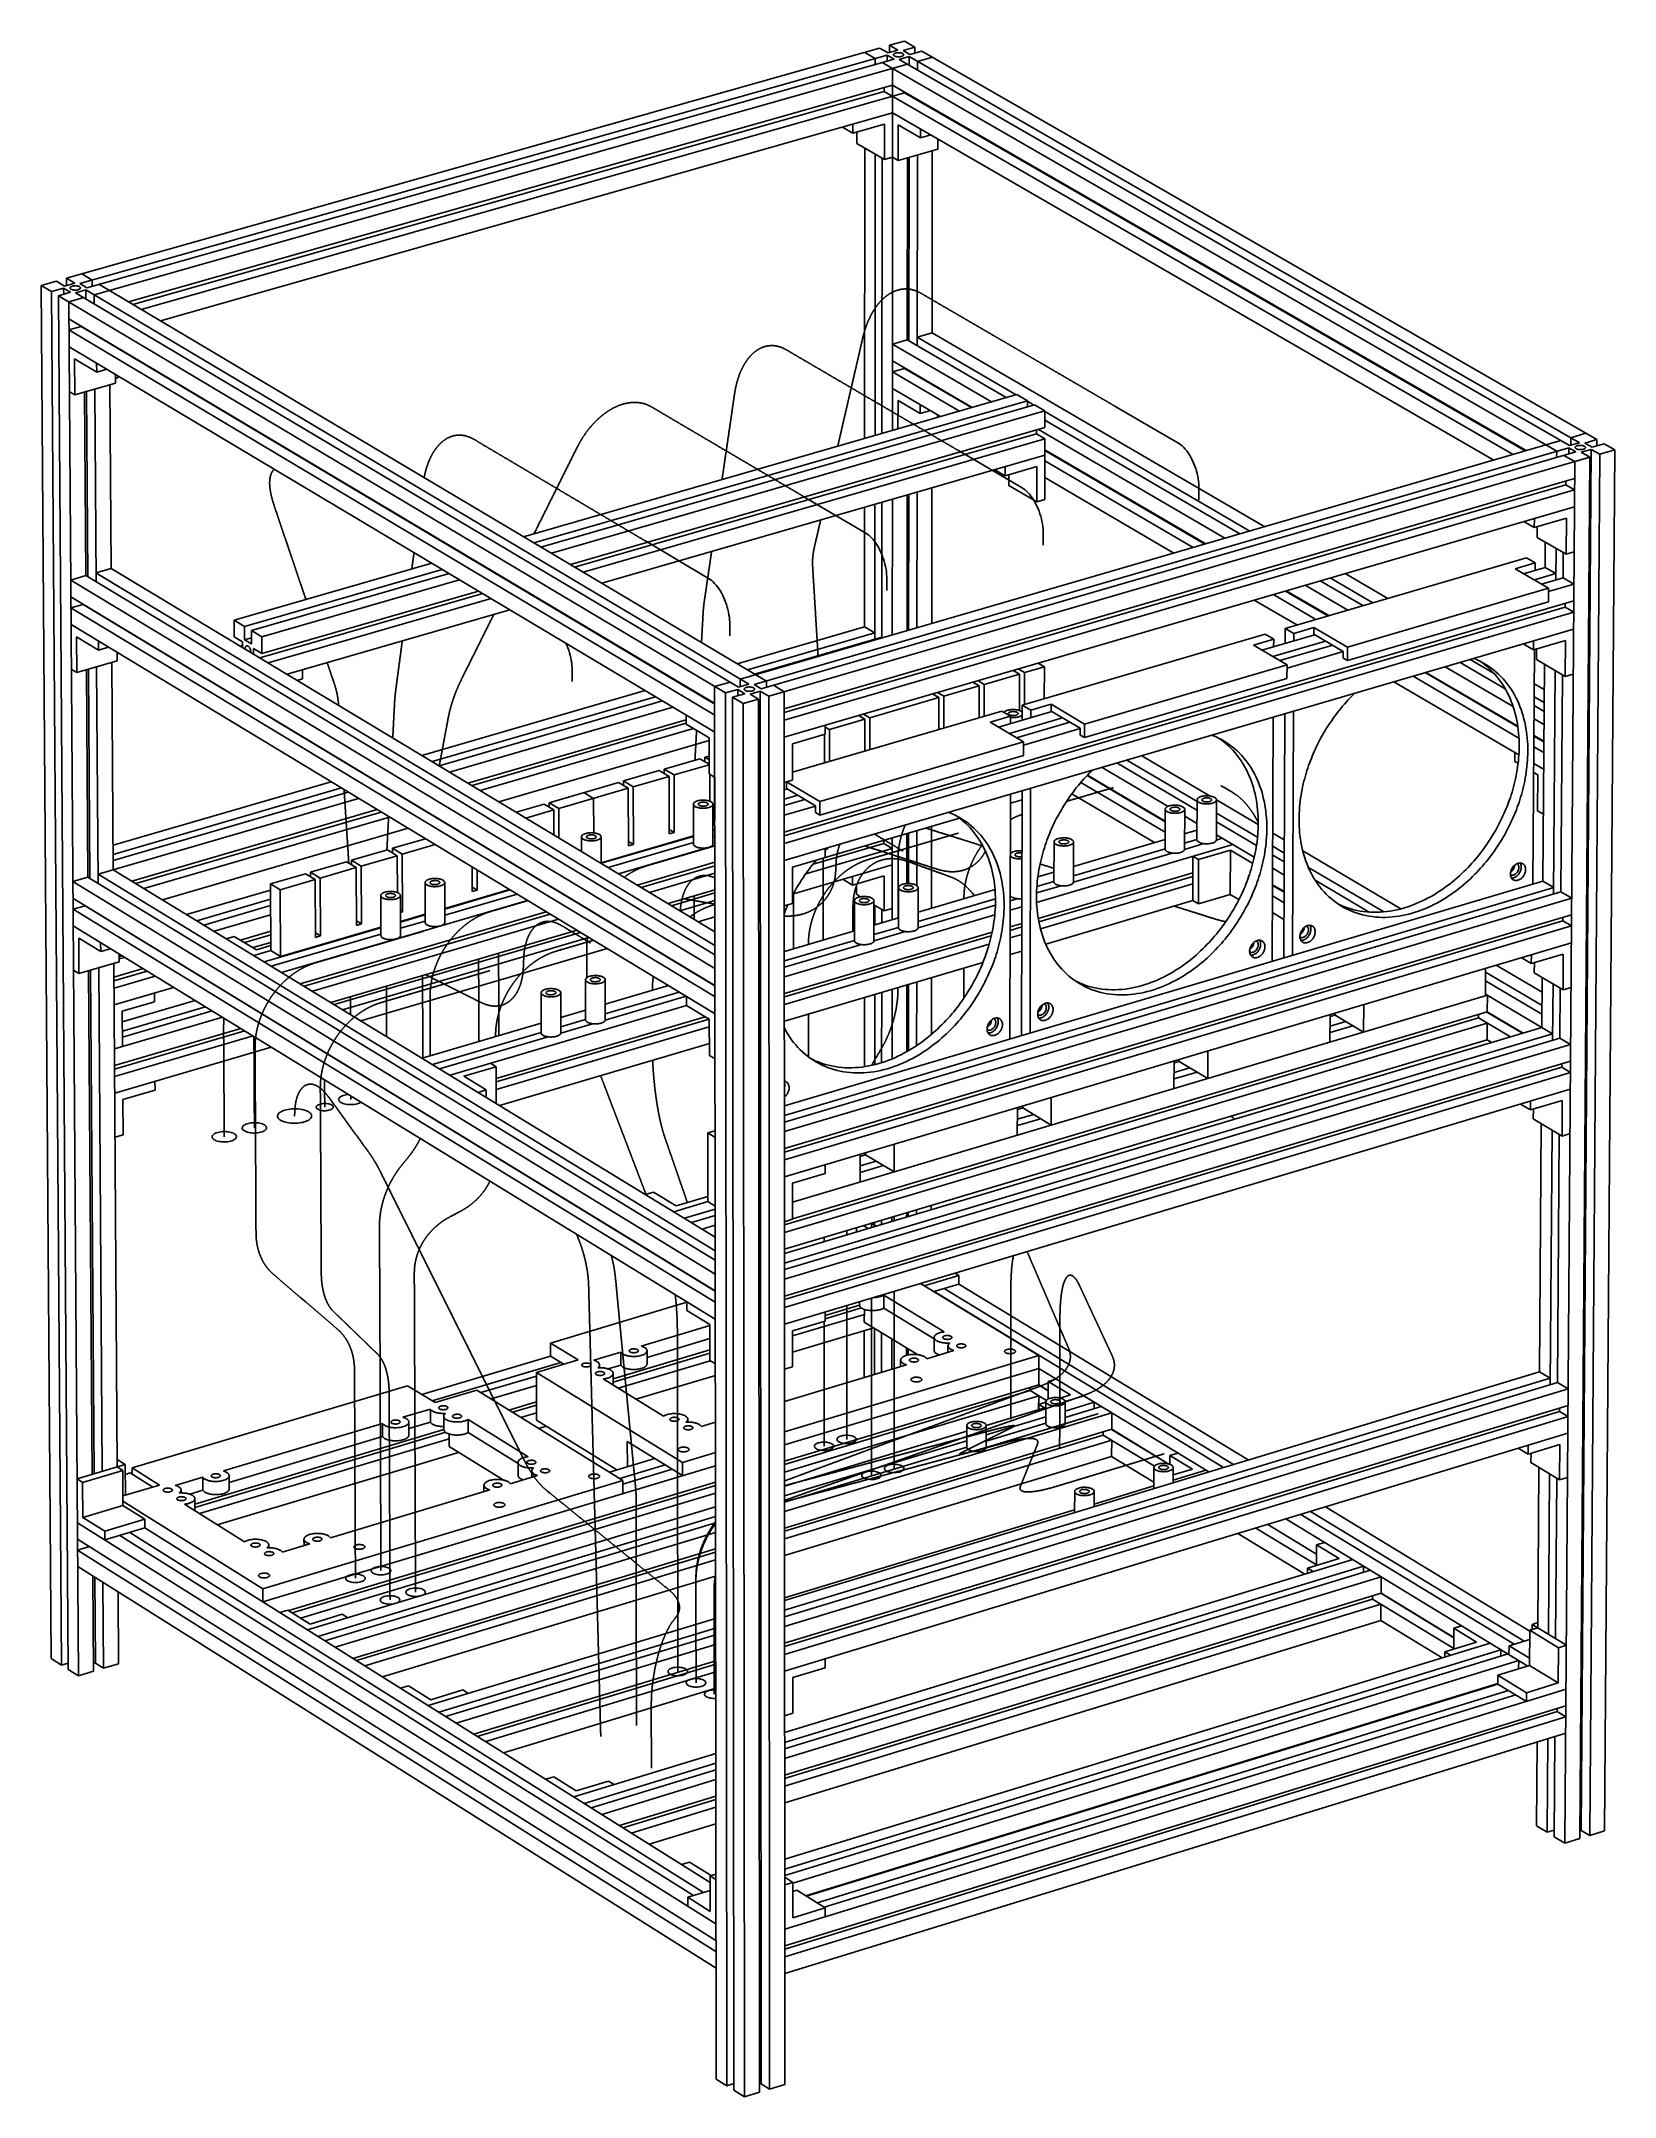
# Model space of a CAD drawing. Header units: millimetres. Extents: x -320 to 323, y -425 to 415.
import ezdxf

# ---------------------------------------------------------------- set-up
doc = ezdxf.new("R2010")
doc.units = ezdxf.units.MM
doc.layers.add('SKETCH', color=5, linetype='Continuous')
doc.layers.add('VISIBLE', color=7, linetype='Continuous')

msp = doc.modelspace()

# ---------------------------------------------------------------- linework, layer by layer
at = {"layer": 'SKETCH'}
for p, q in [((144.18, 251.09), (118.13, 266.25)), ((80.52, 232.68), (54.53, 247.9)), ((16.6, 214.19), (-9.34, 229.47)), ((152.82, 227.77), (152.83, 232.33)), ((-47.58, 195.62), (-73.46, 210.96)), ((89.17, 209.31), (89.17, 213.88)), ((25.26, 190.77), (25.26, 195.34)), ((-38.92, 172.15), (-38.92, 176.73)), ((-103.35, 153.46), (-103.36, 158.05))]:
    msp.add_line(p, q, dxfattribs=at)
at = {"layer": 'SKETCH', "flags": 128}
for points in [[(5.18, 249.69), (5.2, 249.78), (5.25, 250.02), (5.31, 250.26), (5.36, 250.5), (5.42, 250.74), (5.47, 250.97), (5.53, 251.21), (5.58, 251.45), (5.64, 251.69), (5.69, 251.93), (5.75, 252.17), (5.8, 252.4), (5.86, 252.64), (5.91, 252.88), (5.97, 253.12), (6.02, 253.36), (6.08, 253.6), (6.13, 253.83), (6.19, 254.07), (6.25, 254.31), (6.3, 254.55), (6.36, 254.79), (6.41, 255.03), (6.47, 255.26), (6.52, 255.5), (6.58, 255.74), (6.63, 255.98), (6.69, 256.22), (6.74, 256.46), (6.8, 256.69), (6.85, 256.93), (6.91, 257.17), (6.96, 257.41), (7.02, 257.65), (7.07, 257.89), (7.13, 258.12), (7.18, 258.36), (7.24, 258.6), (7.29, 258.84), (7.35, 259.08), (7.4, 259.32), (7.46, 259.56), (7.51, 259.79), (7.57, 260.03), (7.62, 260.27), (7.68, 260.51), (7.73, 260.75), (7.79, 260.99), (7.84, 261.22), (7.9, 261.46), (7.95, 261.7), (8.01, 261.94), (8.06, 262.18), (8.12, 262.42), (8.17, 262.65), (8.23, 262.89), (8.28, 263.13), (8.34, 263.37), (8.39, 263.61), (8.45, 263.85), (8.5, 264.09), (8.56, 264.32), (8.61, 264.56), (8.67, 264.8), (8.72, 265.04), (8.78, 265.28), (8.83, 265.52), (8.89, 265.75), (8.95, 265.99), (9, 266.23), (9.06, 266.47), (9.11, 266.71), (9.17, 266.95), (9.22, 267.18), (9.28, 267.42), (9.33, 267.66), (9.39, 267.9), (9.44, 268.14), (9.5, 268.38), (9.55, 268.62), (9.61, 268.85), (9.66, 269.09), (9.72, 269.33), (9.77, 269.57), (9.83, 269.81), (9.88, 270.05), (9.94, 270.28), (9.99, 270.52), (10.05, 270.76), (10.1, 271), (10.16, 271.24), (10.21, 271.48), (10.27, 271.71), (10.32, 271.95), (10.38, 272.19), (10.43, 272.43), (10.49, 272.67), (10.54, 272.91), (10.6, 273.15), (10.65, 273.38), (10.71, 273.62), (10.76, 273.86), (10.82, 274.1), (10.87, 274.34), (10.93, 274.58), (10.98, 274.82), (11.04, 275.05), (11.09, 275.29), (11.15, 275.53), (11.21, 275.77), (11.26, 276.01), (11.32, 276.25), (11.37, 276.48), (11.43, 276.72), (11.48, 276.96), (11.54, 277.2), (11.59, 277.44), (11.65, 277.68), (11.7, 277.92), (11.76, 278.15), (11.81, 278.39), (11.87, 278.63), (11.92, 278.87), (11.98, 279.11), (12.03, 279.35), (12.09, 279.59), (12.14, 279.82), (12.2, 280.06), (12.25, 280.3), (12.31, 280.54), (12.36, 280.78), (12.42, 281.02), (12.47, 281.25), (12.53, 281.49), (12.58, 281.73), (12.64, 281.97), (12.69, 282.21), (12.75, 282.45), (12.8, 282.69), (12.86, 282.92), (12.91, 283.16), (12.97, 283.4), (13.02, 283.64), (13.08, 283.88), (13.14, 284.12), (13.19, 284.36), (13.25, 284.59), (13.3, 284.83), (13.36, 285.07), (13.41, 285.31), (13.47, 285.55), (13.52, 285.79), (13.58, 286.03), (13.63, 286.26), (13.69, 286.5), (13.74, 286.74), (13.8, 286.98), (13.85, 287.22), (13.91, 287.46), (13.96, 287.7), (14.02, 287.93), (14.07, 288.17), (14.13, 288.41), (14.18, 288.65), (14.24, 288.89), (14.29, 289.14), (14.35, 289.38), (14.4, 289.62), (14.46, 289.87), (14.51, 290.12), (14.57, 290.36), (14.62, 290.61), (14.68, 290.86), (14.73, 291.1), (14.79, 291.35), (14.85, 291.59), (14.9, 291.83), (14.96, 292.08), (15.01, 292.32), (15.07, 292.55), (15.12, 292.79), (15.18, 293.02), (15.23, 293.25), (15.29, 293.48), (15.34, 293.7), (15.4, 293.92), (15.45, 294.14), (15.5, 294.32), (15.54, 294.49), (15.59, 294.67), (15.63, 294.84), (15.68, 295.01), (15.72, 295.18), (15.76, 295.34), (15.81, 295.51), (15.85, 295.67), (15.89, 295.83), (15.94, 295.99), (15.98, 296.15), (16.02, 296.31), (16.07, 296.47), (16.11, 296.63), (16.16, 296.79), (16.21, 296.94), (16.25, 297.1), (16.3, 297.25), (16.35, 297.41), (16.4, 297.56), (16.45, 297.72), (16.5, 297.88), (16.55, 298.03), (16.6, 298.19), (16.66, 298.34), (16.71, 298.5), (16.76, 298.65), (16.82, 298.81), (16.88, 298.96), (16.93, 299.12), (16.99, 299.27), (17.05, 299.42), (17.1, 299.58), (17.16, 299.73), (17.22, 299.88), (17.28, 300.03), (17.34, 300.18), (17.4, 300.33), (17.46, 300.48), (17.53, 300.62), (17.59, 300.77), (17.65, 300.92), (17.71, 301.07), (17.78, 301.21), (17.84, 301.36), (17.91, 301.5), (17.97, 301.64), (18.04, 301.79), (18.11, 301.93), (18.17, 302.07), (18.24, 302.21), (18.31, 302.35), (18.38, 302.49), (18.45, 302.63), (18.51, 302.77), (18.59, 302.91), (18.66, 303.05), (18.73, 303.18), (18.8, 303.32), (18.87, 303.46), (18.94, 303.59), (19.02, 303.72), (19.09, 303.86), (19.16, 303.99), (19.24, 304.12), (19.31, 304.25), (19.39, 304.39), (19.46, 304.51), (19.54, 304.64), (19.62, 304.77), (19.69, 304.9), (19.77, 305.03), (19.85, 305.15), (19.93, 305.28), (20.01, 305.4), (20.09, 305.53), (20.17, 305.65), (20.25, 305.77), (20.33, 305.89), (20.41, 306.01), (20.49, 306.13), (20.57, 306.25), (20.66, 306.37), (20.74, 306.49), (20.82, 306.61), (20.91, 306.72), (20.99, 306.84), (21.08, 306.96), (21.16, 307.07), (21.25, 307.18), (21.33, 307.29), (21.42, 307.41), (21.5, 307.52), (21.59, 307.63), (21.68, 307.73), (21.77, 307.84), (21.85, 307.95), (21.94, 308.06), (22.03, 308.16), (22.12, 308.27), (22.21, 308.37), (22.3, 308.47), (22.39, 308.57), (22.48, 308.68), (22.57, 308.78), (22.66, 308.88), (22.76, 308.97), (22.85, 309.07), (22.94, 309.17), (23.03, 309.27), (23.13, 309.36), (23.22, 309.46), (23.31, 309.55), (23.41, 309.64), (23.5, 309.73), (23.6, 309.82), (23.69, 309.91), (23.79, 310), (23.88, 310.09), (23.98, 310.18), (24.08, 310.26), (24.17, 310.35), (24.27, 310.43), (24.37, 310.51), (24.46, 310.6), (24.56, 310.68), (24.66, 310.76), (24.76, 310.84), (24.86, 310.92), (24.96, 311), (25.06, 311.07), (25.16, 311.15), (25.26, 311.22), (25.36, 311.3), (25.46, 311.37), (25.56, 311.44), (25.66, 311.51), (25.76, 311.58), (25.86, 311.65), (25.96, 311.72), (26.06, 311.79), (26.17, 311.85), (26.27, 311.92), (26.37, 311.98), (26.47, 312.04), (26.57, 312.11), (26.68, 312.17), (26.78, 312.23), (26.88, 312.29), (26.99, 312.35), (27.09, 312.4), (27.2, 312.46), (27.3, 312.51), (27.41, 312.57), (27.51, 312.62), (27.62, 312.67), (27.72, 312.73), (27.83, 312.78), (27.93, 312.82), (28.04, 312.87), (28.14, 312.92), (28.25, 312.97), (28.36, 313.01), (28.46, 313.06), (28.57, 313.1), (28.67, 313.14), (28.78, 313.18), (28.89, 313.22), (28.99, 313.26), (29.1, 313.3), (29.21, 313.33), (29.31, 313.37), (29.42, 313.4), (29.53, 313.44), (29.64, 313.47), (29.74, 313.5), (29.85, 313.53), (29.96, 313.56), (30.07, 313.59), (30.18, 313.62), (30.29, 313.65), (30.39, 313.67), (30.5, 313.7), (30.61, 313.72), (30.72, 313.74), (30.83, 313.76), (30.94, 313.78), (31.05, 313.8), (31.15, 313.82), (31.26, 313.84), (31.37, 313.85), (31.48, 313.87), (31.59, 313.88), (31.7, 313.89), (31.81, 313.91), (31.92, 313.92), (32.02, 313.93), (32.13, 313.93), (32.24, 313.94), (32.35, 313.95), (32.46, 313.95), (32.57, 313.96), (32.68, 313.96), (32.79, 313.96), (32.9, 313.97), (33.01, 313.97), (33.12, 313.96), (33.23, 313.96), (33.33, 313.96), (33.44, 313.96), (33.55, 313.95), (33.66, 313.94), (33.77, 313.94), (33.88, 313.93), (33.99, 313.92), (34.1, 313.91), (34.2, 313.9), (34.31, 313.89), (34.42, 313.87), (34.53, 313.86), (34.64, 313.84), (34.75, 313.83), (34.86, 313.81), (34.96, 313.79), (35.07, 313.77), (35.18, 313.75), (35.29, 313.73), (35.4, 313.7), (35.5, 313.68), (35.61, 313.65), (35.72, 313.63), (35.83, 313.6), (35.94, 313.57), (36.04, 313.54), (36.15, 313.51), (36.26, 313.48), (36.36, 313.45), (36.47, 313.42), (36.58, 313.38), (36.68, 313.35), (36.79, 313.31), (36.89, 313.27), (36.99, 313.23), (37.1, 313.19), (37.2, 313.15), (37.3, 313.11), (37.4, 313.07), (37.5, 313.02), (37.61, 312.98), (37.71, 312.93), (37.81, 312.88), (37.91, 312.84), (38.01, 312.79), (38.12, 312.74), (38.22, 312.69), (38.32, 312.63), (38.43, 312.58), (38.54, 312.53), (38.64, 312.47), (38.75, 312.42), (38.86, 312.36), (38.97, 312.3), (39.08, 312.25), (39.22, 312.18), (39.36, 312.1), (39.5, 312.02), (39.65, 311.95), (39.79, 311.86), (39.94, 311.78), (40.08, 311.7), (40.23, 311.61), (40.38, 311.52), (40.53, 311.44), (40.68, 311.35), (40.83, 311.26), (40.99, 311.16), (41.14, 311.07), (41.29, 310.98), (41.45, 310.89), (41.6, 310.8), (41.75, 310.7), (41.9, 310.61), (42.06, 310.52), (42.21, 310.43), (42.36, 310.34), (42.51, 310.25), (42.66, 310.17), (42.81, 310.08), (42.96, 309.99), (43.11, 309.91), (43.26, 309.82), (43.4, 309.73), (43.55, 309.65), (43.7, 309.56), (43.85, 309.47), (44, 309.39), (44.15, 309.3), (44.3, 309.21), (44.45, 309.13), (44.6, 309.04), (44.75, 308.95), (44.9, 308.87), (45.04, 308.78), (45.19, 308.69), (45.34, 308.61), (45.49, 308.52), (45.64, 308.43), (45.79, 308.34), (45.94, 308.26), (46.09, 308.17), (46.24, 308.08), (46.39, 308), (46.54, 307.91), (46.68, 307.82), (46.83, 307.74), (46.98, 307.65), (47.13, 307.56), (47.28, 307.48), (47.43, 307.39), (47.58, 307.3), (47.73, 307.22), (47.88, 307.13), (48.03, 307.04), (48.18, 306.96), (48.32, 306.87), (48.47, 306.78), (48.62, 306.7), (48.77, 306.61), (48.92, 306.52), (49.07, 306.44), (49.22, 306.35), (49.37, 306.26), (49.52, 306.18), (49.67, 306.09), (49.82, 306), (49.97, 305.92), (50.11, 305.83), (50.26, 305.74), (50.41, 305.65), (50.56, 305.57), (50.71, 305.48), (50.86, 305.39), (51.01, 305.31), (51.16, 305.22), (51.31, 305.13), (51.46, 305.05), (51.61, 304.96), (51.76, 304.87), (51.9, 304.79), (52.05, 304.7), (52.2, 304.61), (52.35, 304.53), (52.5, 304.44), (52.65, 304.35), (52.8, 304.27), (52.95, 304.18), (53.1, 304.09), (53.25, 304.01), (53.4, 303.92), (53.55, 303.83), (53.7, 303.74), (53.84, 303.66), (53.99, 303.57), (54.14, 303.48), (54.29, 303.4), (54.44, 303.31), (54.59, 303.22), (54.74, 303.14), (54.89, 303.05), (55.04, 302.96), (55.19, 302.88), (55.34, 302.79), (55.49, 302.7), (55.64, 302.62), (55.78, 302.53), (55.93, 302.44), (56.08, 302.36), (56.23, 302.27), (56.38, 302.18), (56.53, 302.09), (56.68, 302.01), (56.83, 301.92), (56.98, 301.83), (57.13, 301.75), (57.28, 301.66), (57.43, 301.57), (57.58, 301.49), (57.73, 301.4), (57.87, 301.31), (58.02, 301.23), (58.17, 301.14), (58.32, 301.05), (58.47, 300.97), (58.62, 300.88), (58.77, 300.79), (58.92, 300.7), (59.07, 300.62), (59.22, 300.53), (59.37, 300.44), (59.52, 300.36), (59.67, 300.27), (59.82, 300.18), (59.97, 300.1), (60.11, 300.01), (60.26, 299.92), (60.41, 299.84), (60.56, 299.75), (60.71, 299.66), (60.86, 299.57), (61.01, 299.49), (61.16, 299.4), (61.31, 299.31), (61.46, 299.23), (61.61, 299.14), (61.76, 299.05), (61.91, 298.97), (62.06, 298.88), (62.21, 298.79), (62.36, 298.71), (62.51, 298.62), (62.65, 298.53), (62.8, 298.44), (62.95, 298.36), (63.1, 298.27), (63.25, 298.18), (63.4, 298.1), (63.55, 298.01), (63.7, 297.92), (63.85, 297.84), (64, 297.75), (64.15, 297.66), (64.3, 297.58), (64.45, 297.49), (64.6, 297.4), (64.75, 297.31), (64.9, 297.23), (65.05, 297.14), (65.19, 297.05), (65.34, 296.97), (65.49, 296.88), (65.64, 296.79), (65.79, 296.71), (65.94, 296.62), (66.09, 296.53), (66.24, 296.44), (66.39, 296.36), (66.54, 296.27), (66.69, 296.18), (66.84, 296.1), (66.99, 296.01), (67.14, 295.92), (67.29, 295.84), (67.44, 295.75), (67.59, 295.66), (67.74, 295.57), (67.89, 295.49), (68.04, 295.4), (68.18, 295.31), (68.33, 295.23), (68.48, 295.14), (68.63, 295.05), (68.78, 294.97), (68.93, 294.88), (69.08, 294.79), (69.23, 294.7), (69.38, 294.62), (69.53, 294.53), (69.68, 294.44), (69.83, 294.36), (69.98, 294.27), (70.13, 294.18), (70.28, 294.1), (70.43, 294.01), (70.58, 293.92), (70.73, 293.83), (70.88, 293.75), (71.03, 293.66), (71.18, 293.57), (71.33, 293.49), (71.47, 293.4), (71.62, 293.31), (71.77, 293.23), (71.92, 293.14), (72.07, 293.05), (72.22, 292.96), (72.37, 292.88), (72.52, 292.79), (72.67, 292.7), (72.82, 292.62), (72.97, 292.53), (73.12, 292.44), (73.27, 292.35), (73.42, 292.27), (73.57, 292.18), (73.72, 292.09), (73.87, 292.01), (74.02, 291.92), (74.17, 291.83), (74.32, 291.75), (74.47, 291.66), (74.62, 291.57), (74.77, 291.48), (74.92, 291.4), (75.07, 291.31), (75.21, 291.22), (75.36, 291.14), (75.51, 291.05), (75.66, 290.96), (75.81, 290.87), (75.96, 290.79), (76.11, 290.7), (76.26, 290.61), (76.41, 290.53), (76.56, 290.44), (76.71, 290.35), (76.86, 290.26), (77.01, 290.18), (77.16, 290.09), (77.31, 290), (77.46, 289.92), (77.61, 289.83), (77.76, 289.74), (77.91, 289.66), (78.06, 289.57), (78.21, 289.48), (78.36, 289.39), (78.51, 289.31), (78.66, 289.22), (78.81, 289.13), (78.96, 289.05), (79.11, 288.96), (79.26, 288.87), (79.41, 288.78), (79.56, 288.7), (79.71, 288.61), (79.86, 288.52), (80.01, 288.44), (80.16, 288.35), (80.3, 288.26), (80.45, 288.17), (80.6, 288.09), (80.75, 288), (80.9, 287.91), (81.05, 287.83), (81.2, 287.74), (81.35, 287.65), (81.5, 287.56), (81.65, 287.48), (81.8, 287.39), (81.95, 287.3), (82.1, 287.22), (82.25, 287.13), (82.4, 287.04), (82.55, 286.95), (82.7, 286.87), (82.85, 286.78), (83, 286.69), (83.15, 286.61), (83.3, 286.52), (83.45, 286.43), (83.6, 286.34), (83.75, 286.26), (83.9, 286.17), (84.05, 286.08), (84.2, 286), (84.35, 285.91), (84.5, 285.82), (84.65, 285.73), (84.8, 285.65), (84.95, 285.56), (85.1, 285.47), (85.25, 285.38), (85.4, 285.3), (85.55, 285.21), (85.7, 285.12), (85.85, 285.04), (86, 284.95), (86.15, 284.86), (86.3, 284.77), (86.45, 284.69), (86.6, 284.6), (86.75, 284.51), (86.9, 284.43), (87.05, 284.34), (87.2, 284.25), (87.35, 284.16), (87.5, 284.08), (87.65, 283.99), (87.8, 283.9), (87.95, 283.82), (88.1, 283.73), (88.25, 283.64), (88.4, 283.55), (88.55, 283.47), (88.7, 283.38), (88.85, 283.29), (89, 283.2), (89.15, 283.12), (89.29, 283.03), (89.44, 282.94), (89.59, 282.86), (89.74, 282.77), (89.89, 282.68), (90.04, 282.59), (90.19, 282.51), (90.34, 282.42), (90.49, 282.33), (90.64, 282.24), (90.79, 282.16), (90.94, 282.07), (91.09, 281.98), (91.24, 281.9), (91.39, 281.81), (91.54, 281.72), (91.69, 281.63), (91.84, 281.55), (91.99, 281.46), (92.14, 281.37), (92.29, 281.28), (92.44, 281.2), (92.59, 281.11), (92.74, 281.02), (92.89, 280.94), (93.04, 280.85), (93.19, 280.76), (93.34, 280.67), (93.49, 280.59), (93.64, 280.5), (93.79, 280.41), (93.94, 280.32), (94.09, 280.24), (94.24, 280.15), (94.39, 280.06), (94.54, 279.98), (94.69, 279.89), (94.84, 279.8), (94.99, 279.71), (95.14, 279.63), (95.29, 279.54), (95.44, 279.45), (95.59, 279.36), (95.74, 279.28), (95.89, 279.19), (96.04, 279.1), (96.19, 279.02), (96.34, 278.93), (96.49, 278.84), (96.64, 278.75), (96.79, 278.67), (96.94, 278.58), (97.09, 278.49), (97.24, 278.4), (97.39, 278.32), (97.55, 278.23), (97.7, 278.14), (97.85, 278.05), (98, 277.97), (98.15, 277.88), (98.3, 277.79), (98.45, 277.71), (98.6, 277.62), (98.75, 277.53), (98.9, 277.44), (99.05, 277.36), (99.2, 277.27), (99.35, 277.18), (99.5, 277.09), (99.65, 277.01), (99.8, 276.92), (99.95, 276.83), (100.1, 276.74), (100.25, 276.66), (100.4, 276.57), (100.55, 276.48), (100.7, 276.4), (100.85, 276.31), (101, 276.22), (101.15, 276.13), (101.3, 276.05), (101.45, 275.96), (101.6, 275.87), (101.75, 275.78), (101.9, 275.7), (102.05, 275.61), (102.2, 275.52), (102.35, 275.43), (102.5, 275.35), (102.65, 275.26), (102.8, 275.17), (102.95, 275.08), (103.1, 275), (103.25, 274.91), (103.4, 274.82), (103.55, 274.73), (103.7, 274.65), (103.85, 274.56), (104, 274.47), (104.15, 274.39), (104.3, 274.3), (104.45, 274.21), (104.6, 274.12), (104.75, 274.04), (104.9, 273.95), (105.05, 273.86), (105.2, 273.77), (105.35, 273.69), (105.5, 273.6), (105.65, 273.51), (105.8, 273.42), (105.95, 273.34), (106.1, 273.25), (106.25, 273.16), (106.4, 273.07), (106.56, 272.99), (106.71, 272.9), (106.86, 272.81), (107.01, 272.72), (107.16, 272.64), (107.31, 272.55), (107.46, 272.46), (107.61, 272.37), (107.76, 272.29), (107.91, 272.2), (108.06, 272.11), (108.21, 272.02), (108.36, 271.94), (108.51, 271.85), (108.66, 271.76), (108.81, 271.67), (108.96, 271.59), (109.11, 271.5), (109.26, 271.41), (109.41, 271.33), (109.56, 271.24), (109.71, 271.15), (109.86, 271.06), (110.01, 270.98), (110.16, 270.89), (110.31, 270.8), (110.46, 270.71), (110.61, 270.63), (110.76, 270.54), (110.91, 270.45), (111.06, 270.36), (111.21, 270.28), (111.36, 270.19), (111.52, 270.1), (111.67, 270.01), (111.82, 269.93), (111.97, 269.84), (112.12, 269.75), (112.27, 269.66), (112.42, 269.58), (112.57, 269.49), (112.72, 269.4), (112.87, 269.31), (113.02, 269.23), (113.17, 269.14), (113.32, 269.05), (113.47, 268.96), (113.62, 268.88), (113.77, 268.79), (113.92, 268.7), (114.07, 268.61), (114.22, 268.53), (114.37, 268.44), (114.52, 268.35), (114.67, 268.26), (114.82, 268.18), (114.97, 268.09), (115.12, 268), (115.27, 267.91), (115.43, 267.83), (115.58, 267.74), (115.73, 267.65), (115.88, 267.56), (116.03, 267.48), (116.18, 267.39), (116.33, 267.3), (116.48, 267.21), (116.63, 267.12), (116.78, 267.04), (116.93, 266.95), (117.08, 266.86), (117.23, 266.77), (117.38, 266.69), (117.53, 266.6), (117.68, 266.51), (117.83, 266.42), (117.98, 266.34), (118.13, 266.25)], [(-42.1, 236.07), (-42.07, 236.29), (-42.04, 236.53), (-42, 236.76), (-41.97, 237), (-41.94, 237.23), (-41.9, 237.47), (-41.87, 237.7), (-41.83, 237.93), (-41.8, 238.17), (-41.76, 238.4), (-41.73, 238.64), (-41.7, 238.87), (-41.66, 239.11), (-41.63, 239.34), (-41.59, 239.58), (-41.56, 239.81), (-41.52, 240.05), (-41.49, 240.28), (-41.46, 240.52), (-41.42, 240.75), (-41.39, 240.98), (-41.35, 241.22), (-41.32, 241.45), (-41.29, 241.69), (-41.25, 241.92), (-41.22, 242.16), (-41.18, 242.39), (-41.15, 242.63), (-41.11, 242.86), (-41.08, 243.1), (-41.05, 243.33), (-41.01, 243.57), (-40.98, 243.8), (-40.94, 244.04), (-40.91, 244.27), (-40.87, 244.51), (-40.84, 244.74), (-40.81, 244.97), (-40.77, 245.21), (-40.74, 245.44), (-40.7, 245.68), (-40.67, 245.91), (-40.64, 246.15), (-40.6, 246.38), (-40.57, 246.62), (-40.53, 246.85), (-40.5, 247.09), (-40.46, 247.32), (-40.43, 247.56), (-40.4, 247.79), (-40.36, 248.03), (-40.33, 248.26), (-40.29, 248.5), (-40.26, 248.73), (-40.22, 248.97), (-40.19, 249.2), (-40.16, 249.43), (-40.12, 249.67), (-40.09, 249.9), (-40.05, 250.14), (-40.02, 250.37), (-39.98, 250.61), (-39.95, 250.84), (-39.92, 251.08), (-39.88, 251.31), (-39.85, 251.55), (-39.81, 251.78), (-39.78, 252.02), (-39.75, 252.25), (-39.71, 252.49), (-39.68, 252.72), (-39.64, 252.96), (-39.61, 253.19), (-39.57, 253.43), (-39.54, 253.66), (-39.51, 253.89), (-39.47, 254.13), (-39.44, 254.36), (-39.4, 254.6), (-39.37, 254.83), (-39.33, 255.07), (-39.3, 255.3), (-39.27, 255.54), (-39.23, 255.77), (-39.2, 256.01), (-39.16, 256.24), (-39.13, 256.48), (-39.09, 256.71), (-39.06, 256.95), (-39.03, 257.18), (-38.99, 257.42), (-38.96, 257.65), (-38.92, 257.89), (-38.89, 258.12), (-38.85, 258.36), (-38.82, 258.59), (-38.79, 258.83), (-38.75, 259.06), (-38.72, 259.29), (-38.68, 259.53), (-38.65, 259.76), (-38.62, 260), (-38.58, 260.23), (-38.55, 260.47), (-38.51, 260.7), (-38.48, 260.94), (-38.44, 261.17), (-38.41, 261.41), (-38.38, 261.64), (-38.34, 261.88), (-38.31, 262.11), (-38.27, 262.35), (-38.24, 262.58), (-38.2, 262.82), (-38.17, 263.05), (-38.14, 263.29), (-38.1, 263.52), (-38.07, 263.76), (-38.03, 263.99), (-38, 264.23), (-37.96, 264.46), (-37.93, 264.7), (-37.9, 264.93), (-37.86, 265.17), (-37.83, 265.4), (-37.79, 265.64), (-37.76, 265.87), (-37.73, 266.11), (-37.69, 266.35), (-37.66, 266.59), (-37.62, 266.84), (-37.59, 267.08), (-37.56, 267.32), (-37.52, 267.56), (-37.49, 267.81), (-37.46, 268.05), (-37.42, 268.29), (-37.39, 268.53), (-37.35, 268.77), (-37.32, 269.01), (-37.29, 269.24), (-37.25, 269.48), (-37.22, 269.71), (-37.18, 269.94), (-37.15, 270.16), (-37.11, 270.39), (-37.08, 270.61), (-37.04, 270.82), (-37.01, 271.04), (-36.98, 271.22), (-36.95, 271.39), (-36.92, 271.56), (-36.89, 271.74), (-36.86, 271.9), (-36.83, 272.07), (-36.8, 272.24), (-36.77, 272.4), (-36.74, 272.57), (-36.71, 272.73), (-36.68, 272.89), (-36.65, 273.05), (-36.62, 273.21), (-36.59, 273.37), (-36.56, 273.52), (-36.53, 273.68), (-36.5, 273.84), (-36.46, 273.99), (-36.43, 274.15), (-36.4, 274.3), (-36.36, 274.46), (-36.32, 274.62), (-36.29, 274.77), (-36.25, 274.93), (-36.21, 275.08), (-36.17, 275.24), (-36.13, 275.39), (-36.09, 275.55), (-36.05, 275.7), (-36.01, 275.86), (-35.97, 276.01), (-35.92, 276.16), (-35.88, 276.32), (-35.84, 276.47), (-35.79, 276.62), (-35.75, 276.77), (-35.7, 276.92), (-35.65, 277.07), (-35.61, 277.22), (-35.56, 277.37), (-35.51, 277.52), (-35.46, 277.66), (-35.41, 277.81), (-35.36, 277.96), (-35.31, 278.1), (-35.26, 278.25), (-35.21, 278.39), (-35.16, 278.53), (-35.11, 278.68), (-35.06, 278.82), (-35, 278.96), (-34.95, 279.1), (-34.9, 279.24), (-34.84, 279.38), (-34.78, 279.52), (-34.73, 279.66), (-34.67, 279.8), (-34.61, 279.93), (-34.56, 280.07), (-34.5, 280.21), (-34.44, 280.34), (-34.38, 280.48), (-34.32, 280.61), (-34.26, 280.74), (-34.2, 280.88), (-34.14, 281.01), (-34.08, 281.14), (-34.02, 281.27), (-33.95, 281.4), (-33.89, 281.53), (-33.83, 281.65), (-33.76, 281.78), (-33.7, 281.91), (-33.63, 282.03), (-33.57, 282.16), (-33.5, 282.28), (-33.43, 282.41), (-33.37, 282.53), (-33.3, 282.65), (-33.23, 282.77), (-33.16, 282.89), (-33.09, 283.01), (-33.02, 283.13), (-32.95, 283.25), (-32.88, 283.37), (-32.81, 283.49), (-32.74, 283.6), (-32.67, 283.72), (-32.6, 283.83), (-32.53, 283.95), (-32.45, 284.06), (-32.38, 284.17), (-32.3, 284.28), (-32.23, 284.39), (-32.16, 284.5), (-32.08, 284.61), (-32.01, 284.72), (-31.93, 284.82), (-31.85, 284.93), (-31.78, 285.03), (-31.7, 285.14), (-31.62, 285.24), (-31.54, 285.34), (-31.46, 285.45), (-31.38, 285.55), (-31.3, 285.65), (-31.22, 285.75), (-31.14, 285.85), (-31.06, 285.94), (-30.98, 286.04), (-30.9, 286.14), (-30.82, 286.23), (-30.74, 286.32), (-30.65, 286.42), (-30.57, 286.51), (-30.49, 286.6), (-30.4, 286.69), (-30.32, 286.78), (-30.23, 286.87), (-30.15, 286.96), (-30.07, 287.04), (-29.98, 287.13), (-29.89, 287.21), (-29.81, 287.3), (-29.72, 287.38), (-29.63, 287.46), (-29.55, 287.54), (-29.46, 287.62), (-29.37, 287.7), (-29.28, 287.78), (-29.19, 287.86), (-29.1, 287.93), (-29.01, 288.01), (-28.92, 288.08), (-28.83, 288.16), (-28.74, 288.23), (-28.65, 288.3), (-28.56, 288.37), (-28.47, 288.44), (-28.38, 288.51), (-28.29, 288.58), (-28.2, 288.64), (-28.1, 288.71), (-28.01, 288.78), (-27.92, 288.84), (-27.82, 288.9), (-27.73, 288.96), (-27.64, 289.02), (-27.54, 289.08), (-27.45, 289.14), (-27.35, 289.2), (-27.26, 289.26), (-27.16, 289.31), (-27.07, 289.37), (-26.97, 289.42), (-26.88, 289.47), (-26.78, 289.53), (-26.68, 289.58), (-26.59, 289.63), (-26.49, 289.68), (-26.39, 289.72), (-26.29, 289.77), (-26.2, 289.82), (-26.1, 289.86), (-26, 289.91), (-25.9, 289.95), (-25.8, 289.99), (-25.7, 290.03), (-25.61, 290.07), (-25.51, 290.11), (-25.41, 290.15), (-25.31, 290.18), (-25.21, 290.22), (-25.11, 290.25), (-25.01, 290.28), (-24.91, 290.32), (-24.81, 290.35), (-24.71, 290.38), (-24.61, 290.41), (-24.5, 290.44), (-24.4, 290.46), (-24.3, 290.49), (-24.2, 290.51), (-24.1, 290.54), (-24, 290.56), (-23.89, 290.58), (-23.79, 290.6), (-23.69, 290.62), (-23.59, 290.64), (-23.49, 290.66), (-23.38, 290.68), (-23.28, 290.69), (-23.18, 290.71), (-23.08, 290.72), (-22.97, 290.73), (-22.87, 290.75), (-22.77, 290.76), (-22.66, 290.76), (-22.56, 290.77), (-22.45, 290.78), (-22.35, 290.79), (-22.25, 290.79), (-22.14, 290.8), (-22.04, 290.8), (-21.93, 290.8), (-21.83, 290.8), (-21.73, 290.8), (-21.62, 290.8), (-21.52, 290.8), (-21.41, 290.79), (-21.31, 290.79), (-21.2, 290.79), (-21.1, 290.78), (-21, 290.77), (-20.89, 290.76), (-20.79, 290.75), (-20.68, 290.74), (-20.58, 290.73), (-20.47, 290.72), (-20.37, 290.7), (-20.26, 290.69), (-20.16, 290.67), (-20.05, 290.66), (-19.95, 290.64), (-19.84, 290.62), (-19.74, 290.6), (-19.63, 290.58), (-19.53, 290.55), (-19.42, 290.53), (-19.32, 290.51), (-19.21, 290.48), (-19.11, 290.45), (-19, 290.43), (-18.9, 290.4), (-18.79, 290.37), (-18.69, 290.34), (-18.59, 290.31), (-18.48, 290.27), (-18.38, 290.24), (-18.27, 290.21), (-18.17, 290.17), (-18.07, 290.13), (-17.96, 290.1), (-17.86, 290.06), (-17.76, 290.02), (-17.66, 289.97), (-17.56, 289.93), (-17.46, 289.89), (-17.36, 289.84), (-17.26, 289.8), (-17.16, 289.75), (-17.06, 289.7), (-16.95, 289.66), (-16.85, 289.61), (-16.75, 289.56), (-16.65, 289.51), (-16.54, 289.45), (-16.44, 289.4), (-16.33, 289.35), (-16.23, 289.29), (-16.12, 289.24), (-16.01, 289.18), (-15.9, 289.12), (-15.79, 289.06), (-15.66, 288.99), (-15.52, 288.92), (-15.38, 288.84), (-15.24, 288.77), (-15.1, 288.69), (-14.96, 288.6), (-14.81, 288.52), (-14.67, 288.44), (-14.52, 288.35), (-14.37, 288.26), (-14.23, 288.17), (-14.08, 288.09), (-13.93, 288), (-13.78, 287.91), (-13.63, 287.82), (-13.48, 287.73), (-13.33, 287.63), (-13.18, 287.54), (-13.03, 287.45), (-12.88, 287.36), (-12.73, 287.28), (-12.58, 287.19), (-12.44, 287.1), (-12.29, 287.01), (-12.15, 286.93), (-12, 286.84), (-11.85, 286.76), (-11.71, 286.67), (-11.56, 286.59), (-11.42, 286.5), (-11.27, 286.42), (-11.12, 286.33), (-10.98, 286.25), (-10.83, 286.16), (-10.69, 286.07), (-10.54, 285.99), (-10.39, 285.9), (-10.25, 285.82), (-10.1, 285.73), (-9.96, 285.65), (-9.81, 285.56), (-9.66, 285.48), (-9.52, 285.39), (-9.37, 285.31), (-9.23, 285.22), (-9.08, 285.13), (-8.93, 285.05), (-8.79, 284.96), (-8.64, 284.88), (-8.5, 284.79), (-8.35, 284.71), (-8.2, 284.62), (-8.06, 284.54), (-7.91, 284.45), (-7.77, 284.37), (-7.62, 284.28), (-7.48, 284.19), (-7.33, 284.11), (-7.18, 284.02), (-7.04, 283.94), (-6.89, 283.85), (-6.75, 283.77), (-6.6, 283.68), (-6.45, 283.6), (-6.31, 283.51), (-6.16, 283.43), (-6.01, 283.34), (-5.87, 283.25), (-5.72, 283.17), (-5.58, 283.08), (-5.43, 283), (-5.28, 282.91), (-5.14, 282.83), (-4.99, 282.74), (-4.85, 282.66), (-4.7, 282.57), (-4.55, 282.48), (-4.41, 282.4), (-4.26, 282.31), (-4.12, 282.23), (-3.97, 282.14), (-3.82, 282.06), (-3.68, 281.97), (-3.53, 281.89), (-3.39, 281.8), (-3.24, 281.72), (-3.09, 281.63), (-2.95, 281.54), (-2.8, 281.46), (-2.66, 281.37), (-2.51, 281.29), (-2.36, 281.2), (-2.22, 281.12), (-2.07, 281.03), (-1.93, 280.95), (-1.78, 280.86), (-1.63, 280.77), (-1.49, 280.69), (-1.34, 280.6), (-1.19, 280.52), (-1.05, 280.43), (-0.9, 280.35), (-0.76, 280.26), (-0.61, 280.18), (-0.46, 280.09), (-0.32, 280), (-0.17, 279.92), (-0.03, 279.83), (0.12, 279.75), (0.27, 279.66), (0.41, 279.58), (0.56, 279.49), (0.7, 279.41), (0.85, 279.32), (1, 279.23), (1.14, 279.15), (1.29, 279.06), (1.44, 278.98), (1.58, 278.89), (1.73, 278.81), (1.87, 278.72), (2.02, 278.64), (2.17, 278.55), (2.31, 278.46), (2.46, 278.38), (2.6, 278.29), (2.75, 278.21), (2.9, 278.12), (3.04, 278.04), (3.19, 277.95), (3.34, 277.87), (3.48, 277.78), (3.63, 277.69), (3.77, 277.61), (3.92, 277.52), (4.07, 277.44), (4.21, 277.35), (4.36, 277.27), (4.51, 277.18), (4.65, 277.09), (4.8, 277.01), (4.94, 276.92), (5.09, 276.84), (5.24, 276.75), (5.38, 276.67), (5.53, 276.58), (5.68, 276.5), (5.82, 276.41), (5.97, 276.32), (6.11, 276.24), (6.26, 276.15), (6.41, 276.07), (6.55, 275.98), (6.7, 275.9), (6.85, 275.81), (6.99, 275.73), (7.14, 275.64), (7.28, 275.55), (7.43, 275.47), (7.58, 275.38), (7.72, 275.3), (7.87, 275.21), (8.02, 275.13), (8.16, 275.04), (8.31, 274.95), (8.45, 274.87), (8.6, 274.78), (8.75, 274.7), (8.89, 274.61), (9.04, 274.53), (9.19, 274.44), (9.33, 274.35), (9.48, 274.27), (9.62, 274.18), (9.77, 274.1), (9.92, 274.01), (10.06, 273.93), (10.21, 273.84), (10.36, 273.76), (10.5, 273.67), (10.65, 273.58), (10.8, 273.5), (10.94, 273.41), (11.09, 273.33), (11.23, 273.24), (11.38, 273.16), (11.53, 273.07), (11.67, 272.98), (11.82, 272.9), (11.97, 272.81), (12.11, 272.73), (12.26, 272.64), (12.41, 272.56), (12.55, 272.47), (12.7, 272.38), (12.84, 272.3), (12.99, 272.21), (13.14, 272.13), (13.28, 272.04), (13.43, 271.96), (13.58, 271.87), (13.72, 271.78), (13.87, 271.7), (14.02, 271.61), (14.16, 271.53), (14.31, 271.44), (14.45, 271.36), (14.6, 271.27), (14.75, 271.18), (14.89, 271.1), (15.04, 271.01), (15.19, 270.93), (15.33, 270.84), (15.48, 270.76), (15.63, 270.67), (15.77, 270.58), (15.92, 270.5), (16.07, 270.41), (16.21, 270.33), (16.36, 270.24), (16.5, 270.16), (16.65, 270.07), (16.8, 269.98), (16.94, 269.9), (17.09, 269.81), (17.24, 269.73), (17.38, 269.64), (17.53, 269.56), (17.68, 269.47), (17.82, 269.38), (17.97, 269.3), (18.12, 269.21), (18.26, 269.13), (18.41, 269.04), (18.56, 268.96), (18.7, 268.87), (18.85, 268.78), (18.99, 268.7), (19.14, 268.61), (19.29, 268.53), (19.43, 268.44), (19.58, 268.35), (19.73, 268.27), (19.87, 268.18), (20.02, 268.1), (20.17, 268.01), (20.31, 267.93), (20.46, 267.84), (20.61, 267.75), (20.75, 267.67), (20.9, 267.58), (21.05, 267.5), (21.19, 267.41), (21.34, 267.33), (21.49, 267.24), (21.63, 267.15), (21.78, 267.07), (21.92, 266.98), (22.07, 266.9), (22.22, 266.81), (22.36, 266.72), (22.51, 266.64), (22.66, 266.55), (22.8, 266.47), (22.95, 266.38), (23.1, 266.3), (23.24, 266.21), (23.39, 266.12), (23.54, 266.04), (23.68, 265.95), (23.83, 265.87), (23.98, 265.78), (24.12, 265.7), (24.27, 265.61), (24.42, 265.52), (24.56, 265.44), (24.71, 265.35), (24.86, 265.27), (25, 265.18), (25.15, 265.09), (25.3, 265.01), (25.44, 264.92), (25.59, 264.84), (25.74, 264.75), (25.88, 264.67), (26.03, 264.58), (26.18, 264.49), (26.32, 264.41), (26.47, 264.32), (26.62, 264.24), (26.76, 264.15), (26.91, 264.06), (27.06, 263.98), (27.2, 263.89), (27.35, 263.81), (27.5, 263.72), (27.64, 263.63), (27.79, 263.55), (27.94, 263.46), (28.08, 263.38), (28.23, 263.29), (28.38, 263.21), (28.52, 263.12), (28.67, 263.03), (28.82, 262.95), (28.96, 262.86), (29.11, 262.78), (29.26, 262.69), (29.4, 262.6), (29.55, 262.52), (29.7, 262.43), (29.84, 262.35), (29.99, 262.26), (30.14, 262.18), (30.28, 262.09), (30.43, 262), (30.58, 261.92), (30.72, 261.83), (30.87, 261.75), (31.02, 261.66), (31.16, 261.57), (31.31, 261.49), (31.46, 261.4), (31.6, 261.32), (31.75, 261.23), (31.9, 261.14), (32.04, 261.06), (32.19, 260.97), (32.34, 260.89), (32.48, 260.8), (32.63, 260.71), (32.78, 260.63), (32.92, 260.54), (33.07, 260.46), (33.22, 260.37), (33.36, 260.29), (33.51, 260.2), (33.66, 260.11), (33.8, 260.03), (33.95, 259.94), (34.1, 259.86), (34.24, 259.77), (34.39, 259.68), (34.54, 259.6), (34.69, 259.51), (34.83, 259.43), (34.98, 259.34), (35.13, 259.25), (35.27, 259.17), (35.42, 259.08), (35.57, 259), (35.71, 258.91), (35.86, 258.82), (36.01, 258.74), (36.15, 258.65), (36.3, 258.57), (36.45, 258.48), (36.59, 258.39), (36.74, 258.31), (36.89, 258.22), (37.03, 258.14), (37.18, 258.05), (37.33, 257.96), (37.47, 257.88), (37.62, 257.79), (37.77, 257.71), (37.92, 257.62), (38.06, 257.53), (38.21, 257.45), (38.36, 257.36), (38.5, 257.28), (38.65, 257.19), (38.8, 257.1), (38.94, 257.02), (39.09, 256.93), (39.24, 256.85), (39.38, 256.76), (39.53, 256.68), (39.68, 256.59), (39.82, 256.5), (39.97, 256.42), (40.12, 256.33), (40.27, 256.25), (40.41, 256.16), (40.56, 256.07), (40.71, 255.99), (40.85, 255.9), (41, 255.82), (41.15, 255.73), (41.29, 255.64), (41.44, 255.56), (41.59, 255.47), (41.73, 255.38), (41.88, 255.3), (42.03, 255.21), (42.17, 255.13), (42.32, 255.04), (42.47, 254.95), (42.62, 254.87), (42.76, 254.78), (42.91, 254.7), (43.06, 254.61), (43.2, 254.52), (43.35, 254.44), (43.5, 254.35), (43.64, 254.27), (43.79, 254.18), (43.94, 254.09), (44.09, 254.01), (44.23, 253.92), (44.38, 253.84), (44.53, 253.75), (44.67, 253.66), (44.82, 253.58), (44.97, 253.49), (45.11, 253.41), (45.26, 253.32), (45.41, 253.23), (45.56, 253.15), (45.7, 253.06), (45.85, 252.98), (46, 252.89), (46.14, 252.8), (46.29, 252.72), (46.44, 252.63), (46.58, 252.55), (46.73, 252.46), (46.88, 252.37), (47.03, 252.29), (47.17, 252.2), (47.32, 252.12), (47.47, 252.03), (47.61, 251.94), (47.76, 251.86), (47.91, 251.77), (48.05, 251.68), (48.2, 251.6), (48.35, 251.51), (48.5, 251.43), (48.64, 251.34), (48.79, 251.25), (48.94, 251.17), (49.08, 251.08), (49.23, 251), (49.38, 250.91), (49.52, 250.82), (49.67, 250.74), (49.82, 250.65), (49.97, 250.57), (50.11, 250.48), (50.26, 250.39), (50.41, 250.31), (50.55, 250.22), (50.7, 250.13), (50.85, 250.05), (51, 249.96), (51.14, 249.88), (51.29, 249.79), (51.44, 249.7), (51.58, 249.62), (51.73, 249.53), (51.88, 249.45), (52.03, 249.36), (52.17, 249.27), (52.32, 249.19), (52.47, 249.1), (52.61, 249.02), (52.76, 248.93), (52.91, 248.84), (53.06, 248.76), (53.2, 248.67), (53.35, 248.58), (53.5, 248.5), (53.64, 248.41), (53.79, 248.33), (53.94, 248.24), (54.09, 248.15), (54.23, 248.07), (54.38, 247.98), (54.53, 247.9)], [(-118.93, 213.94), (-118.84, 214.13), (-118.73, 214.36), (-118.61, 214.59), (-118.5, 214.82), (-118.38, 215.05), (-118.27, 215.28), (-118.15, 215.51), (-118.04, 215.74), (-117.92, 215.97), (-117.81, 216.2), (-117.69, 216.43), (-117.58, 216.66), (-117.46, 216.89), (-117.35, 217.12), (-117.23, 217.35), (-117.12, 217.58), (-117.01, 217.81), (-116.89, 218.04), (-116.78, 218.27), (-116.66, 218.5), (-116.55, 218.73), (-116.43, 218.96), (-116.32, 219.19), (-116.2, 219.41), (-116.09, 219.64), (-115.97, 219.87), (-115.86, 220.1), (-115.74, 220.33), (-115.63, 220.56), (-115.51, 220.79), (-115.4, 221.02), (-115.28, 221.25), (-115.17, 221.48), (-115.06, 221.71), (-114.94, 221.94), (-114.83, 222.17), (-114.71, 222.4), (-114.6, 222.63), (-114.48, 222.86), (-114.37, 223.09), (-114.25, 223.32), (-114.14, 223.55), (-114.02, 223.78), (-113.91, 224.01), (-113.79, 224.24), (-113.68, 224.47), (-113.56, 224.7), (-113.45, 224.93), (-113.34, 225.16), (-113.22, 225.39), (-113.11, 225.62), (-112.99, 225.85), (-112.88, 226.08), (-112.76, 226.31), (-112.65, 226.54), (-112.53, 226.77), (-112.42, 227), (-112.3, 227.23), (-112.19, 227.46), (-112.07, 227.69), (-111.96, 227.92), (-111.84, 228.15), (-111.73, 228.38), (-111.61, 228.61), (-111.5, 228.84), (-111.39, 229.07), (-111.27, 229.3), (-111.16, 229.53), (-111.04, 229.76), (-110.93, 229.99), (-110.81, 230.22), (-110.7, 230.45), (-110.58, 230.68), (-110.47, 230.91), (-110.35, 231.14), (-110.24, 231.37), (-110.12, 231.6), (-110.01, 231.83), (-109.89, 232.06), (-109.78, 232.29), (-109.66, 232.52), (-109.55, 232.75), (-109.43, 232.98), (-109.32, 233.21), (-109.21, 233.44), (-109.09, 233.67), (-108.98, 233.9), (-108.86, 234.13), (-108.75, 234.36), (-108.63, 234.59), (-108.52, 234.82), (-108.4, 235.05), (-108.29, 235.28), (-108.17, 235.51), (-108.06, 235.74), (-107.94, 235.97), (-107.83, 236.2), (-107.71, 236.43), (-107.6, 236.66), (-107.49, 236.89), (-107.37, 237.12), (-107.26, 237.35), (-107.14, 237.58), (-107.03, 237.81), (-106.91, 238.04), (-106.8, 238.27), (-106.68, 238.5), (-106.57, 238.73), (-106.45, 238.96), (-106.34, 239.19), (-106.22, 239.42), (-106.11, 239.65), (-105.99, 239.88), (-105.88, 240.11), (-105.76, 240.34), (-105.65, 240.57), (-105.54, 240.8), (-105.42, 241.03), (-105.31, 241.26), (-105.19, 241.49), (-105.08, 241.72), (-104.96, 241.95), (-104.85, 242.18), (-104.73, 242.41), (-104.62, 242.64), (-104.5, 242.87), (-104.39, 243.1), (-104.27, 243.33), (-104.16, 243.56), (-104.04, 243.79), (-103.93, 244.02), (-103.81, 244.26), (-103.7, 244.49), (-103.58, 244.73), (-103.46, 244.97), (-103.35, 245.2), (-103.23, 245.44), (-103.11, 245.68), (-103, 245.92), (-102.88, 246.15), (-102.76, 246.39), (-102.65, 246.63), (-102.53, 246.86), (-102.42, 247.09), (-102.3, 247.32), (-102.19, 247.55), (-102.07, 247.78), (-101.96, 248), (-101.85, 248.23), (-101.74, 248.44), (-101.62, 248.66), (-101.51, 248.87), (-101.41, 249.08), (-101.32, 249.25), (-101.23, 249.42), (-101.14, 249.58), (-101.05, 249.75), (-100.97, 249.91), (-100.88, 250.07), (-100.8, 250.23), (-100.71, 250.38), (-100.63, 250.54), (-100.54, 250.69), (-100.46, 250.85), (-100.38, 251), (-100.29, 251.15), (-100.21, 251.3), (-100.12, 251.45), (-100.04, 251.6), (-99.95, 251.75), (-99.87, 251.9), (-99.78, 252.04), (-99.69, 252.19), (-99.6, 252.34), (-99.52, 252.49), (-99.42, 252.64), (-99.33, 252.78), (-99.24, 252.93), (-99.15, 253.08), (-99.05, 253.23), (-98.96, 253.37), (-98.86, 253.52), (-98.77, 253.67), (-98.67, 253.81), (-98.57, 253.96), (-98.47, 254.1), (-98.38, 254.25), (-98.28, 254.39), (-98.18, 254.54), (-98.08, 254.68), (-97.98, 254.82), (-97.88, 254.96), (-97.78, 255.1), (-97.68, 255.24), (-97.57, 255.38), (-97.47, 255.52), (-97.37, 255.66), (-97.27, 255.8), (-97.16, 255.94), (-97.06, 256.07), (-96.95, 256.21), (-96.85, 256.34), (-96.74, 256.48), (-96.64, 256.61), (-96.53, 256.75), (-96.42, 256.88), (-96.32, 257.01), (-96.21, 257.14), (-96.1, 257.27), (-95.99, 257.4), (-95.88, 257.54), (-95.77, 257.66), (-95.66, 257.79), (-95.55, 257.92), (-95.44, 258.05), (-95.33, 258.18), (-95.22, 258.3), (-95.11, 258.43), (-95, 258.55), (-94.88, 258.68), (-94.77, 258.8), (-94.66, 258.92), (-94.55, 259.04), (-94.43, 259.16), (-94.32, 259.28), (-94.2, 259.4), (-94.09, 259.52), (-93.97, 259.64), (-93.86, 259.76), (-93.74, 259.87), (-93.63, 259.99), (-93.51, 260.1), (-93.39, 260.22), (-93.27, 260.33), (-93.16, 260.44), (-93.04, 260.56), (-92.92, 260.67), (-92.8, 260.78), (-92.68, 260.89), (-92.56, 261), (-92.44, 261.11), (-92.32, 261.22), (-92.2, 261.32), (-92.08, 261.43), (-91.96, 261.53), (-91.84, 261.64), (-91.72, 261.74), (-91.6, 261.84), (-91.48, 261.95), (-91.36, 262.05), (-91.23, 262.15), (-91.11, 262.25), (-90.99, 262.34), (-90.87, 262.44), (-90.74, 262.54), (-90.62, 262.63), (-90.5, 262.73), (-90.37, 262.82), (-90.25, 262.92), (-90.12, 263.01), (-90, 263.1), (-89.87, 263.19), (-89.75, 263.29), (-89.62, 263.37), (-89.5, 263.46), (-89.37, 263.55), (-89.25, 263.64), (-89.12, 263.72), (-89, 263.81), (-88.87, 263.89), (-88.74, 263.98), (-88.62, 264.06), (-88.49, 264.14), (-88.36, 264.22), (-88.24, 264.3), (-88.11, 264.38), (-87.98, 264.46), (-87.86, 264.53), (-87.73, 264.61), (-87.6, 264.68), (-87.47, 264.76), (-87.35, 264.83), (-87.22, 264.91), (-87.09, 264.98), (-86.96, 265.05), (-86.83, 265.12), (-86.71, 265.19), (-86.58, 265.25), (-86.45, 265.32), (-86.32, 265.39), (-86.19, 265.45), (-86.06, 265.52), (-85.93, 265.58), (-85.8, 265.64), (-85.68, 265.7), (-85.55, 265.76), (-85.42, 265.82), (-85.29, 265.88), (-85.16, 265.94), (-85.03, 266), (-84.9, 266.05), (-84.78, 266.11), (-84.65, 266.16), (-84.52, 266.21), (-84.39, 266.26), (-84.26, 266.32), (-84.13, 266.37), (-84, 266.41), (-83.87, 266.46), (-83.74, 266.51), (-83.61, 266.56), (-83.48, 266.6), (-83.35, 266.64), (-83.22, 266.69), (-83.1, 266.73), (-82.97, 266.77), (-82.84, 266.81), (-82.71, 266.85), (-82.58, 266.89), (-82.45, 266.93), (-82.32, 266.96), (-82.2, 267), (-82.07, 267.03), (-81.94, 267.06), (-81.81, 267.1), (-81.68, 267.13), (-81.56, 267.16), (-81.43, 267.19), (-81.3, 267.21), (-81.17, 267.24), (-81.04, 267.27), (-80.92, 267.29), (-80.79, 267.32), (-80.66, 267.34), (-80.53, 267.36), (-80.41, 267.38), (-80.28, 267.4), (-80.15, 267.42), (-80.02, 267.44), (-79.9, 267.46), (-79.77, 267.48), (-79.65, 267.49), (-79.52, 267.5), (-79.39, 267.52), (-79.27, 267.53), (-79.14, 267.54), (-79.02, 267.55), (-78.89, 267.56), (-78.77, 267.57), (-78.64, 267.58), (-78.52, 267.58), (-78.4, 267.59), (-78.27, 267.59), (-78.15, 267.59), (-78.02, 267.6), (-77.9, 267.6), (-77.78, 267.6), (-77.65, 267.6), (-77.53, 267.59), (-77.41, 267.59), (-77.28, 267.59), (-77.16, 267.58), (-77.04, 267.58), (-76.92, 267.57), (-76.8, 267.56), (-76.68, 267.55), (-76.56, 267.54), (-76.43, 267.53), (-76.31, 267.52), (-76.2, 267.5), (-76.08, 267.49), (-75.96, 267.48), (-75.84, 267.46), (-75.72, 267.44), (-75.6, 267.42), (-75.48, 267.4), (-75.36, 267.38), (-75.25, 267.36), (-75.13, 267.34), (-75.01, 267.32), (-74.9, 267.29), (-74.78, 267.27), (-74.66, 267.24), (-74.55, 267.21), (-74.43, 267.19), (-74.32, 267.16), (-74.2, 267.13), (-74.09, 267.09), (-73.97, 267.06), (-73.86, 267.03), (-73.75, 267), (-73.64, 266.96), (-73.52, 266.92), (-73.41, 266.89), (-73.3, 266.85), (-73.19, 266.81), (-73.09, 266.77), (-72.98, 266.73), (-72.87, 266.69), (-72.77, 266.64), (-72.66, 266.6), (-72.56, 266.55), (-72.45, 266.51), (-72.35, 266.46), (-72.25, 266.41), (-72.14, 266.36), (-72.04, 266.31), (-71.93, 266.26), (-71.83, 266.21), (-71.72, 266.16), (-71.61, 266.1), (-71.51, 266.05), (-71.4, 265.99), (-71.29, 265.94), (-71.18, 265.88), (-71.06, 265.82), (-70.95, 265.76), (-70.81, 265.69), (-70.67, 265.61), (-70.52, 265.53), (-70.38, 265.45), (-70.23, 265.37), (-70.09, 265.28), (-69.94, 265.2), (-69.79, 265.11), (-69.64, 265.02), (-69.48, 264.93), (-69.33, 264.84), (-69.18, 264.75), (-69.03, 264.65), (-68.87, 264.56), (-68.72, 264.47), (-68.56, 264.37), (-68.41, 264.28), (-68.25, 264.18), (-68.1, 264.09), (-67.95, 264), (-67.79, 263.91), (-67.64, 263.81), (-67.49, 263.72), (-67.34, 263.63), (-67.19, 263.55), (-67.04, 263.46), (-66.89, 263.37), (-66.74, 263.28), (-66.59, 263.19), (-66.44, 263.1), (-66.29, 263.01), (-66.14, 262.92), (-65.99, 262.84), (-65.83, 262.75), (-65.68, 262.66), (-65.53, 262.57), (-65.38, 262.48), (-65.23, 262.39), (-65.08, 262.3), (-64.93, 262.22), (-64.78, 262.13), (-64.63, 262.04), (-64.48, 261.95), (-64.33, 261.86), (-64.18, 261.77), (-64.03, 261.68), (-63.88, 261.59), (-63.73, 261.51), (-63.58, 261.42), (-63.43, 261.33), (-63.28, 261.24), (-63.13, 261.15), (-62.97, 261.06), (-62.82, 260.97), (-62.67, 260.89), (-62.52, 260.8), (-62.37, 260.71), (-62.22, 260.62), (-62.07, 260.53), (-61.92, 260.44), (-61.77, 260.35), (-61.62, 260.26), (-61.47, 260.18), (-61.32, 260.09), (-61.17, 260), (-61.02, 259.91), (-60.87, 259.82), (-60.72, 259.73), (-60.57, 259.64), (-60.41, 259.55), (-60.26, 259.47), (-60.11, 259.38), (-59.96, 259.29), (-59.81, 259.2), (-59.66, 259.11), (-59.51, 259.02), (-59.36, 258.93), (-59.21, 258.84), (-59.06, 258.76), (-58.91, 258.67), (-58.76, 258.58), (-58.61, 258.49), (-58.46, 258.4), (-58.31, 258.31), (-58.16, 258.22), (-58, 258.13), (-57.85, 258.05), (-57.7, 257.96), (-57.55, 257.87), (-57.4, 257.78), (-57.25, 257.69), (-57.1, 257.6), (-56.95, 257.51), (-56.8, 257.42), (-56.65, 257.34), (-56.5, 257.25), (-56.35, 257.16), (-56.2, 257.07), (-56.05, 256.98), (-55.9, 256.89), (-55.74, 256.8), (-55.59, 256.71), (-55.44, 256.63), (-55.29, 256.54), (-55.14, 256.45), (-54.99, 256.36), (-54.84, 256.27), (-54.69, 256.18), (-54.54, 256.09), (-54.39, 256), (-54.24, 255.92), (-54.09, 255.83), (-53.94, 255.74), (-53.78, 255.65), (-53.63, 255.56), (-53.48, 255.47), (-53.33, 255.38), (-53.18, 255.29), (-53.03, 255.21), (-52.88, 255.12), (-52.73, 255.03), (-52.58, 254.94), (-52.43, 254.85), (-52.28, 254.76), (-52.13, 254.67), (-51.98, 254.58), (-51.82, 254.49), (-51.67, 254.41), (-51.52, 254.32), (-51.37, 254.23), (-51.22, 254.14), (-51.07, 254.05), (-50.92, 253.96), (-50.77, 253.87), (-50.62, 253.78), (-50.47, 253.7), (-50.32, 253.61), (-50.17, 253.52), (-50.02, 253.43), (-49.86, 253.34), (-49.71, 253.25), (-49.56, 253.16), (-49.41, 253.07), (-49.26, 252.98), (-49.11, 252.9), (-48.96, 252.81), (-48.81, 252.72), (-48.66, 252.63), (-48.51, 252.54), (-48.36, 252.45), (-48.21, 252.36), (-48.05, 252.27), (-47.9, 252.18), (-47.75, 252.1), (-47.6, 252.01), (-47.45, 251.92), (-47.3, 251.83), (-47.15, 251.74), (-47, 251.65), (-46.85, 251.56), (-46.7, 251.47), (-46.55, 251.38), (-46.39, 251.3), (-46.24, 251.21), (-46.09, 251.12), (-45.94, 251.03), (-45.79, 250.94), (-45.64, 250.85), (-45.49, 250.76), (-45.34, 250.67), (-45.19, 250.58), (-45.04, 250.5), (-44.89, 250.41), (-44.73, 250.32), (-44.58, 250.23), (-44.43, 250.14), (-44.28, 250.05), (-44.13, 249.96), (-43.98, 249.87), (-43.83, 249.78), (-43.68, 249.7), (-43.53, 249.61), (-43.38, 249.52), (-43.23, 249.43), (-43.07, 249.34), (-42.92, 249.25), (-42.77, 249.16), (-42.62, 249.07), (-42.47, 248.98), (-42.32, 248.9), (-42.17, 248.81), (-42.02, 248.72), (-41.87, 248.63), (-41.72, 248.54), (-41.56, 248.45), (-41.41, 248.36), (-41.26, 248.27), (-41.11, 248.18), (-40.96, 248.1), (-40.81, 248.01), (-40.66, 247.92), (-40.51, 247.83), (-40.36, 247.74), (-40.21, 247.65), (-40.05, 247.56), (-39.9, 247.47), (-39.75, 247.38), (-39.6, 247.29), (-39.45, 247.21), (-39.3, 247.12), (-39.15, 247.03), (-39, 246.94), (-38.85, 246.85), (-38.7, 246.76), (-38.54, 246.67), (-38.39, 246.58), (-38.24, 246.49), (-38.09, 246.4), (-37.94, 246.32), (-37.79, 246.23), (-37.64, 246.14), (-37.49, 246.05), (-37.34, 245.96), (-37.18, 245.87), (-37.03, 245.78), (-36.88, 245.69), (-36.73, 245.6), (-36.58, 245.51), (-36.43, 245.43), (-36.28, 245.34), (-36.13, 245.25), (-35.98, 245.16), (-35.83, 245.07), (-35.67, 244.98), (-35.52, 244.89), (-35.37, 244.8), (-35.22, 244.71), (-35.07, 244.62), (-34.92, 244.54), (-34.77, 244.45), (-34.62, 244.36), (-34.47, 244.27), (-34.31, 244.18), (-34.16, 244.09), (-34.01, 244), (-33.86, 243.91), (-33.71, 243.82), (-33.56, 243.73), (-33.41, 243.65), (-33.26, 243.56), (-33.11, 243.47), (-32.95, 243.38), (-32.8, 243.29), (-32.65, 243.2), (-32.5, 243.11), (-32.35, 243.02), (-32.2, 242.93), (-32.05, 242.84), (-31.9, 242.76), (-31.74, 242.67), (-31.59, 242.58), (-31.44, 242.49), (-31.29, 242.4), (-31.14, 242.31), (-30.99, 242.22), (-30.84, 242.13), (-30.69, 242.04), (-30.53, 241.95), (-30.38, 241.86), (-30.23, 241.78), (-30.08, 241.69), (-29.93, 241.6), (-29.78, 241.51), (-29.63, 241.42), (-29.48, 241.33), (-29.33, 241.24), (-29.17, 241.15), (-29.02, 241.06), (-28.87, 240.97), (-28.72, 240.88), (-28.57, 240.8), (-28.42, 240.71), (-28.27, 240.62), (-28.12, 240.53), (-27.96, 240.44), (-27.81, 240.35), (-27.66, 240.26), (-27.51, 240.17), (-27.36, 240.08), (-27.21, 239.99), (-27.06, 239.9), (-26.91, 239.82), (-26.75, 239.73), (-26.6, 239.64), (-26.45, 239.55), (-26.3, 239.46), (-26.15, 239.37), (-26, 239.28), (-25.85, 239.19), (-25.7, 239.1), (-25.54, 239.01), (-25.39, 238.92), (-25.24, 238.84), (-25.09, 238.75), (-24.94, 238.66), (-24.79, 238.57), (-24.64, 238.48), (-24.48, 238.39), (-24.33, 238.3), (-24.18, 238.21), (-24.03, 238.12), (-23.88, 238.03), (-23.73, 237.94), (-23.58, 237.85), (-23.43, 237.77), (-23.27, 237.68), (-23.12, 237.59), (-22.97, 237.5), (-22.82, 237.41), (-22.67, 237.32), (-22.52, 237.23), (-22.37, 237.14), (-22.21, 237.05), (-22.06, 236.96), (-21.91, 236.87), (-21.76, 236.78), (-21.61, 236.7), (-21.46, 236.61), (-21.31, 236.52), (-21.16, 236.43), (-21, 236.34), (-20.85, 236.25), (-20.7, 236.16), (-20.55, 236.07), (-20.4, 235.98), (-20.25, 235.89), (-20.1, 235.8), (-19.94, 235.71), (-19.79, 235.63), (-19.64, 235.54), (-19.49, 235.45), (-19.34, 235.36), (-19.19, 235.27), (-19.04, 235.18), (-18.88, 235.09), (-18.73, 235), (-18.58, 234.91), (-18.43, 234.82), (-18.28, 234.73), (-18.13, 234.64), (-17.98, 234.55), (-17.82, 234.47), (-17.67, 234.38), (-17.52, 234.29), (-17.37, 234.2), (-17.22, 234.11), (-17.07, 234.02), (-16.91, 233.93), (-16.76, 233.84), (-16.61, 233.75), (-16.46, 233.66), (-16.31, 233.57), (-16.16, 233.48), (-16.01, 233.39), (-15.85, 233.31), (-15.7, 233.22), (-15.55, 233.13), (-15.4, 233.04), (-15.25, 232.95), (-15.1, 232.86), (-14.95, 232.77), (-14.79, 232.68), (-14.64, 232.59), (-14.49, 232.5), (-14.34, 232.41), (-14.19, 232.32), (-14.04, 232.23), (-13.89, 232.15), (-13.73, 232.06), (-13.58, 231.97), (-13.43, 231.88), (-13.28, 231.79), (-13.13, 231.7), (-12.98, 231.61), (-12.82, 231.52), (-12.67, 231.43), (-12.52, 231.34), (-12.37, 231.25), (-12.22, 231.16), (-12.07, 231.07), (-11.92, 230.99), (-11.76, 230.9), (-11.61, 230.81), (-11.46, 230.72), (-11.31, 230.63), (-11.16, 230.54), (-11.01, 230.45), (-10.85, 230.36), (-10.7, 230.27), (-10.55, 230.18), (-10.4, 230.09), (-10.25, 230), (-10.1, 229.91), (-9.94, 229.82), (-9.79, 229.73), (-9.64, 229.65), (-9.49, 229.56), (-9.34, 229.47)], [(-163.87, 236.86), (-163.85, 236.95), (-163.82, 237.11), (-163.79, 237.27), (-163.76, 237.42), (-163.73, 237.58), (-163.7, 237.73), (-163.67, 237.89), (-163.63, 238.04), (-163.6, 238.2), (-163.56, 238.36), (-163.53, 238.51), (-163.49, 238.67), (-163.45, 238.82), (-163.41, 238.98), (-163.37, 239.13), (-163.33, 239.29), (-163.29, 239.44), (-163.25, 239.6), (-163.21, 239.75), (-163.17, 239.9), (-163.13, 240.05), (-163.08, 240.2), (-163.04, 240.35), (-163, 240.5), (-162.95, 240.65), (-162.91, 240.8), (-162.86, 240.95), (-162.81, 241.1), (-162.77, 241.24), (-162.72, 241.39), (-162.67, 241.54), (-162.62, 241.68), (-162.57, 241.83), (-162.53, 241.97), (-162.48, 242.11), (-162.42, 242.25), (-162.37, 242.4), (-162.32, 242.54), (-162.27, 242.68), (-162.22, 242.82), (-162.16, 242.96), (-162.11, 243.1), (-162.06, 243.23), (-162, 243.37), (-161.94, 243.51), (-161.89, 243.64), (-161.83, 243.78), (-161.77, 243.91), (-161.72, 244.05), (-161.66, 244.18), (-161.6, 244.32), (-161.54, 244.45), (-161.48, 244.58), (-161.42, 244.71), (-161.36, 244.84), (-161.3, 244.97), (-161.24, 245.1), (-161.18, 245.22), (-161.11, 245.35), (-161.05, 245.47), (-160.99, 245.6), (-160.92, 245.72), (-160.86, 245.85), (-160.79, 245.97), (-160.73, 246.09), (-160.66, 246.21), (-160.6, 246.34), (-160.53, 246.46), (-160.46, 246.57), (-160.39, 246.69), (-160.33, 246.81), (-160.26, 246.93), (-160.19, 247.04), (-160.12, 247.16), (-160.05, 247.27), (-159.98, 247.39), (-159.91, 247.5), (-159.84, 247.61), (-159.76, 247.72), (-159.69, 247.83), (-159.62, 247.94), (-159.55, 248.05), (-159.47, 248.16), (-159.4, 248.27), (-159.32, 248.37), (-159.25, 248.48), (-159.17, 248.58), (-159.1, 248.68), (-159.02, 248.79), (-158.94, 248.89), (-158.87, 248.99), (-158.79, 249.09), (-158.71, 249.19), (-158.63, 249.29), (-158.55, 249.39), (-158.47, 249.48), (-158.4, 249.58), (-158.32, 249.67), (-158.23, 249.77), (-158.15, 249.86), (-158.07, 249.95), (-157.99, 250.04), (-157.91, 250.13), (-157.83, 250.22), (-157.75, 250.31), (-157.66, 250.4), (-157.58, 250.48), (-157.5, 250.57), (-157.41, 250.65), (-157.33, 250.74), (-157.24, 250.82), (-157.16, 250.9), (-157.07, 250.98), (-156.99, 251.06), (-156.9, 251.14), (-156.81, 251.22), (-156.73, 251.3), (-156.64, 251.38), (-156.55, 251.45), (-156.46, 251.53), (-156.37, 251.6), (-156.29, 251.67), (-156.2, 251.74), (-156.11, 251.81), (-156.02, 251.88), (-155.93, 251.95), (-155.84, 252.02), (-155.75, 252.09), (-155.66, 252.15), (-155.57, 252.22), (-155.48, 252.28), (-155.38, 252.34), (-155.29, 252.4), (-155.2, 252.46), (-155.11, 252.52), (-155.01, 252.58), (-154.92, 252.64), (-154.83, 252.7), (-154.73, 252.75), (-154.64, 252.81), (-154.55, 252.86), (-154.45, 252.91), (-154.36, 252.97), (-154.26, 253.02), (-154.17, 253.07), (-154.07, 253.11), (-153.98, 253.16), (-153.88, 253.21), (-153.78, 253.25), (-153.69, 253.3), (-153.59, 253.34), (-153.49, 253.39), (-153.4, 253.43), (-153.3, 253.47), (-153.2, 253.51), (-153.11, 253.54), (-153.01, 253.58), (-152.91, 253.62), (-152.81, 253.65), (-152.71, 253.69), (-152.61, 253.72), (-152.51, 253.75), (-152.42, 253.78), (-152.32, 253.81), (-152.22, 253.84), (-152.12, 253.87), (-152.02, 253.9), (-151.92, 253.92), (-151.82, 253.95), (-151.72, 253.97), (-151.62, 254), (-151.52, 254.02), (-151.41, 254.04), (-151.31, 254.06), (-151.21, 254.08), (-151.11, 254.09), (-151.01, 254.11), (-150.91, 254.12), (-150.81, 254.14), (-150.71, 254.15), (-150.6, 254.16), (-150.5, 254.18), (-150.4, 254.19), (-150.3, 254.19), (-150.2, 254.2), (-150.09, 254.21), (-149.99, 254.22), (-149.89, 254.22), (-149.79, 254.22), (-149.68, 254.23), (-149.58, 254.23), (-149.48, 254.23), (-149.37, 254.23), (-149.27, 254.23), (-149.17, 254.22), (-149.06, 254.22), (-148.96, 254.22), (-148.86, 254.21), (-148.75, 254.2), (-148.65, 254.2), (-148.55, 254.19), (-148.44, 254.18), (-148.34, 254.17), (-148.24, 254.15), (-148.13, 254.14), (-148.03, 254.13), (-147.92, 254.11), (-147.82, 254.09), (-147.72, 254.08), (-147.61, 254.06), (-147.51, 254.04), (-147.4, 254.02), (-147.3, 254), (-147.2, 253.97), (-147.09, 253.95), (-146.99, 253.92), (-146.88, 253.9), (-146.78, 253.87), (-146.68, 253.84), (-146.57, 253.82), (-146.47, 253.78), (-146.36, 253.75), (-146.26, 253.72), (-146.16, 253.69), (-146.05, 253.65), (-145.95, 253.62), (-145.85, 253.58), (-145.74, 253.55), (-145.64, 253.51), (-145.54, 253.47), (-145.44, 253.43), (-145.34, 253.39), (-145.24, 253.34), (-145.14, 253.3), (-145.04, 253.25), (-144.94, 253.21), (-144.84, 253.16), (-144.74, 253.11), (-144.64, 253.06), (-144.54, 253.01), (-144.44, 252.96), (-144.33, 252.91), (-144.23, 252.86), (-144.13, 252.81), (-144.02, 252.75), (-143.92, 252.7), (-143.81, 252.64), (-143.7, 252.58), (-143.59, 252.53), (-143.48, 252.47), (-143.35, 252.4), (-143.21, 252.32), (-143.08, 252.24), (-142.94, 252.17), (-142.8, 252.09), (-142.65, 252), (-142.51, 251.92), (-142.36, 251.83), (-142.22, 251.75), (-142.07, 251.66), (-141.93, 251.57), (-141.78, 251.48), (-141.63, 251.39), (-141.48, 251.3), (-141.33, 251.21), (-141.18, 251.12), (-141.03, 251.03), (-140.88, 250.93), (-140.73, 250.84), (-140.59, 250.75), (-140.44, 250.66), (-140.29, 250.58), (-140.14, 250.49), (-140, 250.4), (-139.85, 250.31), (-139.71, 250.23), (-139.56, 250.14), (-139.42, 250.06), (-139.27, 249.97), (-139.13, 249.88), (-138.98, 249.8), (-138.84, 249.71), (-138.69, 249.63), (-138.54, 249.54), (-138.4, 249.45), (-138.25, 249.37), (-138.11, 249.28), (-137.96, 249.19), (-137.82, 249.11), (-137.67, 249.02), (-137.53, 248.94), (-137.38, 248.85), (-137.24, 248.76), (-137.09, 248.68), (-136.95, 248.59), (-136.8, 248.51), (-136.66, 248.42), (-136.51, 248.33), (-136.36, 248.25), (-136.22, 248.16), (-136.07, 248.08), (-135.93, 247.99), (-135.78, 247.9), (-135.64, 247.82), (-135.49, 247.73), (-135.35, 247.64), (-135.2, 247.56), (-135.06, 247.47), (-134.91, 247.39), (-134.77, 247.3), (-134.62, 247.21), (-134.47, 247.13), (-134.33, 247.04), (-134.18, 246.95), (-134.04, 246.87), (-133.89, 246.78), (-133.75, 246.7), (-133.6, 246.61), (-133.46, 246.52), (-133.31, 246.44), (-133.17, 246.35), (-133.02, 246.27), (-132.88, 246.18), (-132.73, 246.09), (-132.58, 246.01), (-132.44, 245.92), (-132.29, 245.83), (-132.15, 245.75), (-132, 245.66), (-131.86, 245.58), (-131.71, 245.49), (-131.57, 245.4), (-131.42, 245.32), (-131.28, 245.23), (-131.13, 245.14), (-130.98, 245.06), (-130.84, 244.97), (-130.69, 244.89), (-130.55, 244.8), (-130.4, 244.71), (-130.26, 244.63), (-130.11, 244.54), (-129.97, 244.46), (-129.82, 244.37), (-129.68, 244.28), (-129.53, 244.2), (-129.38, 244.11), (-129.24, 244.02), (-129.09, 243.94), (-128.95, 243.85), (-128.8, 243.77), (-128.66, 243.68), (-128.51, 243.59), (-128.37, 243.51), (-128.22, 243.42), (-128.08, 243.33), (-127.93, 243.25), (-127.78, 243.16), (-127.64, 243.08), (-127.49, 242.99), (-127.35, 242.9), (-127.2, 242.82), (-127.06, 242.73), (-126.91, 242.64), (-126.77, 242.56), (-126.62, 242.47), (-126.47, 242.39), (-126.33, 242.3), (-126.18, 242.21), (-126.04, 242.13), (-125.89, 242.04), (-125.75, 241.95), (-125.6, 241.87), (-125.46, 241.78), (-125.31, 241.7), (-125.16, 241.61), (-125.02, 241.52), (-124.87, 241.44), (-124.73, 241.35), (-124.58, 241.26), (-124.44, 241.18), (-124.29, 241.09), (-124.15, 241), (-124, 240.92), (-123.85, 240.83), (-123.71, 240.75), (-123.56, 240.66), (-123.42, 240.57), (-123.27, 240.49), (-123.13, 240.4), (-122.98, 240.31), (-122.84, 240.23), (-122.69, 240.14), (-122.54, 240.06), (-122.4, 239.97), (-122.25, 239.88), (-122.11, 239.8), (-121.96, 239.71), (-121.82, 239.62), (-121.67, 239.54), (-121.52, 239.45), (-121.38, 239.37), (-121.23, 239.28), (-121.09, 239.19), (-120.94, 239.11), (-120.8, 239.02), (-120.65, 238.93), (-120.51, 238.85), (-120.36, 238.76), (-120.21, 238.67), (-120.07, 238.59), (-119.92, 238.5), (-119.78, 238.42), (-119.63, 238.33), (-119.49, 238.24), (-119.34, 238.16), (-119.19, 238.07), (-119.05, 237.98), (-118.9, 237.9), (-118.76, 237.81), (-118.61, 237.72), (-118.47, 237.64), (-118.32, 237.55), (-118.17, 237.47), (-118.03, 237.38), (-117.88, 237.29), (-117.74, 237.21), (-117.59, 237.12), (-117.45, 237.03), (-117.3, 236.95), (-117.15, 236.86), (-117.01, 236.77), (-116.86, 236.69), (-116.72, 236.6), (-116.57, 236.52), (-116.43, 236.43), (-116.28, 236.34), (-116.13, 236.26), (-115.99, 236.17), (-115.84, 236.08), (-115.7, 236), (-115.55, 235.91), (-115.41, 235.82), (-115.26, 235.74), (-115.11, 235.65), (-114.97, 235.57), (-114.82, 235.48), (-114.68, 235.39), (-114.53, 235.31), (-114.39, 235.22), (-114.24, 235.13), (-114.09, 235.05), (-113.95, 234.96), (-113.8, 234.87), (-113.66, 234.79), (-113.51, 234.7), (-113.37, 234.61), (-113.22, 234.53), (-113.07, 234.44), (-112.93, 234.36), (-112.78, 234.27), (-112.64, 234.18), (-112.49, 234.1), (-112.34, 234.01), (-112.2, 233.92), (-112.05, 233.84), (-111.91, 233.75), (-111.76, 233.66), (-111.62, 233.58), (-111.47, 233.49), (-111.32, 233.41), (-111.18, 233.32), (-111.03, 233.23), (-110.89, 233.15), (-110.74, 233.06), (-110.59, 232.97), (-110.45, 232.89), (-110.3, 232.8), (-110.16, 232.71), (-110.01, 232.63), (-109.87, 232.54), (-109.72, 232.45), (-109.57, 232.37), (-109.43, 232.28), (-109.28, 232.19), (-109.14, 232.11), (-108.99, 232.02), (-108.84, 231.94), (-108.7, 231.85), (-108.55, 231.76), (-108.41, 231.68), (-108.26, 231.59), (-108.12, 231.5), (-107.97, 231.42), (-107.82, 231.33), (-107.68, 231.24), (-107.53, 231.16), (-107.39, 231.07), (-107.24, 230.98), (-107.09, 230.9), (-106.95, 230.81), (-106.8, 230.72), (-106.66, 230.64), (-106.51, 230.55), (-106.36, 230.47), (-106.22, 230.38), (-106.07, 230.29), (-105.93, 230.21), (-105.78, 230.12), (-105.63, 230.03), (-105.49, 229.95), (-105.34, 229.86), (-105.2, 229.77), (-105.05, 229.69), (-104.91, 229.6), (-104.76, 229.51), (-104.61, 229.43), (-104.47, 229.34), (-104.32, 229.25), (-104.18, 229.17), (-104.03, 229.08), (-103.88, 228.99), (-103.74, 228.91), (-103.59, 228.82), (-103.45, 228.74), (-103.3, 228.65), (-103.15, 228.56), (-103.01, 228.48), (-102.86, 228.39), (-102.72, 228.3), (-102.57, 228.22), (-102.42, 228.13), (-102.28, 228.04), (-102.13, 227.96), (-101.99, 227.87), (-101.84, 227.78), (-101.69, 227.7), (-101.55, 227.61), (-101.4, 227.52), (-101.26, 227.44), (-101.11, 227.35), (-100.96, 227.26), (-100.82, 227.18), (-100.67, 227.09), (-100.53, 227), (-100.38, 226.92), (-100.23, 226.83), (-100.09, 226.74), (-99.94, 226.66), (-99.8, 226.57), (-99.65, 226.49), (-99.5, 226.4), (-99.36, 226.31), (-99.21, 226.23), (-99.07, 226.14), (-98.92, 226.05), (-98.77, 225.97), (-98.63, 225.88), (-98.48, 225.79), (-98.33, 225.71), (-98.19, 225.62), (-98.04, 225.53), (-97.9, 225.45), (-97.75, 225.36), (-97.6, 225.27), (-97.46, 225.19), (-97.31, 225.1), (-97.17, 225.01), (-97.02, 224.93), (-96.87, 224.84), (-96.73, 224.75), (-96.58, 224.67), (-96.44, 224.58), (-96.29, 224.49), (-96.14, 224.41), (-96, 224.32), (-95.85, 224.23), (-95.7, 224.15), (-95.56, 224.06), (-95.41, 223.97), (-95.27, 223.89), (-95.12, 223.8), (-94.97, 223.71), (-94.83, 223.63), (-94.68, 223.54), (-94.54, 223.45), (-94.39, 223.37), (-94.24, 223.28), (-94.1, 223.19), (-93.95, 223.11), (-93.81, 223.02), (-93.66, 222.93), (-93.51, 222.85), (-93.37, 222.76), (-93.22, 222.67), (-93.07, 222.59), (-92.93, 222.5), (-92.78, 222.41), (-92.64, 222.33), (-92.49, 222.24), (-92.34, 222.15), (-92.2, 222.07), (-92.05, 221.98), (-91.9, 221.89), (-91.76, 221.81), (-91.61, 221.72), (-91.47, 221.63), (-91.32, 221.55), (-91.17, 221.46), (-91.03, 221.37), (-90.88, 221.29), (-90.74, 221.2), (-90.59, 221.11), (-90.44, 221.03), (-90.3, 220.94), (-90.15, 220.85), (-90, 220.77), (-89.86, 220.68), (-89.71, 220.59), (-89.57, 220.51), (-89.42, 220.42), (-89.27, 220.33), (-89.13, 220.25), (-88.98, 220.16), (-88.83, 220.07), (-88.69, 219.99), (-88.54, 219.9), (-88.4, 219.81), (-88.25, 219.73), (-88.1, 219.64), (-87.96, 219.55), (-87.81, 219.47), (-87.66, 219.38), (-87.52, 219.29), (-87.37, 219.21), (-87.23, 219.12), (-87.08, 219.03), (-86.93, 218.95), (-86.79, 218.86), (-86.64, 218.77), (-86.49, 218.69), (-86.35, 218.6), (-86.2, 218.51), (-86.05, 218.43), (-85.91, 218.34), (-85.76, 218.25), (-85.62, 218.17), (-85.47, 218.08), (-85.32, 217.99), (-85.18, 217.91), (-85.03, 217.82), (-84.88, 217.73), (-84.74, 217.65), (-84.59, 217.56), (-84.45, 217.47), (-84.3, 217.39), (-84.15, 217.3), (-84.01, 217.21), (-83.86, 217.13), (-83.71, 217.04), (-83.57, 216.95), (-83.42, 216.87), (-83.27, 216.78), (-83.13, 216.69), (-82.98, 216.61), (-82.84, 216.52), (-82.69, 216.43), (-82.54, 216.35), (-82.4, 216.26), (-82.25, 216.17), (-82.1, 216.09), (-81.96, 216), (-81.81, 215.91), (-81.66, 215.83), (-81.52, 215.74), (-81.37, 215.65), (-81.23, 215.56), (-81.08, 215.48), (-80.93, 215.39), (-80.79, 215.3), (-80.64, 215.22), (-80.49, 215.13), (-80.35, 215.04), (-80.2, 214.96), (-80.05, 214.87), (-79.91, 214.78), (-79.76, 214.7), (-79.61, 214.61), (-79.47, 214.52), (-79.32, 214.44), (-79.18, 214.35), (-79.03, 214.26), (-78.88, 214.18), (-78.74, 214.09), (-78.59, 214), (-78.44, 213.92), (-78.3, 213.83), (-78.15, 213.74), (-78, 213.66), (-77.86, 213.57), (-77.71, 213.48), (-77.56, 213.39), (-77.42, 213.31), (-77.27, 213.22), (-77.13, 213.13), (-76.98, 213.05), (-76.83, 212.96), (-76.69, 212.87), (-76.54, 212.79), (-76.39, 212.7), (-76.25, 212.61), (-76.1, 212.53), (-75.95, 212.44), (-75.81, 212.35), (-75.66, 212.27), (-75.51, 212.18), (-75.37, 212.09), (-75.22, 212.01), (-75.07, 211.92), (-74.93, 211.83), (-74.78, 211.75), (-74.63, 211.66), (-74.49, 211.57), (-74.34, 211.48), (-74.2, 211.4), (-74.05, 211.31), (-73.9, 211.22), (-73.76, 211.14), (-73.61, 211.05), (-73.46, 210.96)], [(144.18, 251.09), (144.8, 250.7), (145.42, 250.23), (146.03, 249.7), (146.63, 249.11), (147.22, 248.46), (147.79, 247.75), (148.34, 246.99), (148.88, 246.18), (149.38, 245.33), (149.87, 244.43), (150.32, 243.5), (150.74, 242.54), (151.13, 241.55), (151.48, 240.54), (151.79, 239.52), (152.07, 238.48), (152.3, 237.44), (152.49, 236.4), (152.64, 235.36), (152.75, 234.33), (152.81, 233.32), (152.83, 232.33)], [(-212.22, 187.07), (-212.27, 187.22), (-212.34, 187.43), (-212.41, 187.63), (-212.48, 187.83), (-212.55, 188.04), (-212.62, 188.24), (-212.69, 188.44), (-212.76, 188.65), (-212.82, 188.85), (-212.89, 189.06), (-212.96, 189.26), (-213.03, 189.46), (-213.1, 189.67), (-213.17, 189.87), (-213.24, 190.07), (-213.31, 190.28), (-213.37, 190.48), (-213.44, 190.68), (-213.51, 190.89), (-213.58, 191.09), (-213.65, 191.3), (-213.72, 191.5), (-213.79, 191.7), (-213.86, 191.91), (-213.92, 192.11), (-213.99, 192.31), (-214.06, 192.52), (-214.13, 192.72), (-214.2, 192.93), (-214.27, 193.13), (-214.34, 193.33), (-214.41, 193.54), (-214.47, 193.74), (-214.54, 193.94), (-214.61, 194.15), (-214.68, 194.35), (-214.75, 194.56), (-214.82, 194.76), (-214.89, 194.96), (-214.96, 195.17), (-215.03, 195.37), (-215.09, 195.57), (-215.16, 195.78), (-215.23, 195.98), (-215.3, 196.19), (-215.37, 196.39), (-215.44, 196.59), (-215.51, 196.8), (-215.58, 197), (-215.64, 197.2), (-215.71, 197.41), (-215.78, 197.61), (-215.85, 197.82), (-215.92, 198.02), (-215.99, 198.22), (-216.06, 198.43), (-216.13, 198.63), (-216.2, 198.84), (-216.26, 199.04), (-216.33, 199.24), (-216.4, 199.45), (-216.47, 199.65), (-216.54, 199.85), (-216.61, 200.06), (-216.68, 200.26), (-216.75, 200.47), (-216.81, 200.67), (-216.88, 200.87), (-216.95, 201.08), (-217.02, 201.28), (-217.09, 201.49), (-217.16, 201.69), (-217.23, 201.89), (-217.3, 202.1), (-217.37, 202.3), (-217.43, 202.51), (-217.5, 202.71), (-217.57, 202.91), (-217.64, 203.12), (-217.71, 203.32), (-217.78, 203.52), (-217.85, 203.73), (-217.92, 203.93), (-217.99, 204.14), (-218.05, 204.34), (-218.12, 204.54), (-218.19, 204.75), (-218.26, 204.95), (-218.33, 205.16), (-218.4, 205.36), (-218.47, 205.56), (-218.54, 205.77), (-218.61, 205.97), (-218.67, 206.18), (-218.74, 206.38), (-218.81, 206.58), (-218.88, 206.79), (-218.95, 206.99), (-219.02, 207.2), (-219.09, 207.4), (-219.16, 207.6), (-219.22, 207.81), (-219.29, 208.01), (-219.36, 208.22), (-219.43, 208.42), (-219.5, 208.62), (-219.57, 208.83), (-219.64, 209.03), (-219.71, 209.23), (-219.78, 209.44), (-219.84, 209.64), (-219.91, 209.85), (-219.98, 210.05), (-220.05, 210.25), (-220.12, 210.46), (-220.19, 210.66), (-220.26, 210.87), (-220.33, 211.07), (-220.4, 211.28), (-220.46, 211.48), (-220.53, 211.68), (-220.6, 211.89), (-220.67, 212.09), (-220.74, 212.3), (-220.81, 212.5), (-220.88, 212.7), (-220.95, 212.91), (-221.02, 213.11), (-221.08, 213.32), (-221.15, 213.52), (-221.22, 213.72), (-221.29, 213.93), (-221.36, 214.13), (-221.43, 214.34), (-221.5, 214.54), (-221.57, 214.74), (-221.64, 214.95), (-221.7, 215.15), (-221.77, 215.36), (-221.84, 215.56), (-221.91, 215.76), (-221.98, 215.97), (-222.05, 216.17), (-222.12, 216.38), (-222.19, 216.58), (-222.26, 216.78), (-222.32, 216.99), (-222.39, 217.19), (-222.46, 217.4), (-222.53, 217.6), (-222.6, 217.81), (-222.67, 218.01), (-222.74, 218.21), (-222.81, 218.42), (-222.88, 218.62), (-222.94, 218.83), (-223.01, 219.03), (-223.08, 219.23), (-223.15, 219.44), (-223.22, 219.64), (-223.29, 219.85), (-223.36, 220.05), (-223.43, 220.25), (-223.5, 220.46), (-223.57, 220.66), (-223.63, 220.87), (-223.7, 221.07), (-223.78, 221.28), (-223.85, 221.49), (-223.92, 221.7), (-223.99, 221.91), (-224.06, 222.12), (-224.14, 222.34), (-224.21, 222.55), (-224.28, 222.76), (-224.35, 222.97), (-224.43, 223.18), (-224.5, 223.39), (-224.57, 223.6), (-224.64, 223.8), (-224.71, 224.01), (-224.78, 224.21), (-224.84, 224.41), (-224.91, 224.61), (-224.98, 224.81), (-225.04, 225), (-225.1, 225.19), (-225.16, 225.38), (-225.22, 225.56), (-225.27, 225.71), (-225.31, 225.86), (-225.36, 226.01), (-225.41, 226.15), (-225.45, 226.3), (-225.5, 226.44), (-225.54, 226.58), (-225.58, 226.72), (-225.63, 226.85), (-225.67, 226.99), (-225.71, 227.13), (-225.75, 227.26), (-225.79, 227.39), (-225.83, 227.53), (-225.87, 227.66), (-225.9, 227.79), (-225.94, 227.92), (-225.98, 228.05), (-226.01, 228.18), (-226.05, 228.31), (-226.08, 228.44), (-226.12, 228.57), (-226.15, 228.7), (-226.19, 228.83), (-226.22, 228.96), (-226.25, 229.09), (-226.28, 229.22), (-226.31, 229.35), (-226.34, 229.48), (-226.37, 229.61), (-226.4, 229.74), (-226.43, 229.86), (-226.45, 229.99), (-226.48, 230.12), (-226.51, 230.24), (-226.53, 230.37), (-226.56, 230.49), (-226.58, 230.62), (-226.6, 230.74), (-226.63, 230.86), (-226.65, 230.99), (-226.67, 231.11), (-226.69, 231.23), (-226.71, 231.35), (-226.73, 231.47), (-226.75, 231.59), (-226.77, 231.71), (-226.79, 231.83), (-226.8, 231.95), (-226.82, 232.06), (-226.83, 232.18), (-226.85, 232.3), (-226.86, 232.41), (-226.88, 232.53), (-226.89, 232.64), (-226.9, 232.75), (-226.91, 232.87), (-226.93, 232.98), (-226.94, 233.09), (-226.95, 233.2), (-226.95, 233.31), (-226.96, 233.43), (-226.97, 233.53), (-226.98, 233.64), (-226.98, 233.75), (-226.99, 233.86), (-226.99, 233.97), (-227, 234.07), (-227, 234.18), (-227.01, 234.28), (-227.01, 234.39), (-227.01, 234.49), (-227.01, 234.59), (-227.01, 234.69), (-227.01, 234.8), (-227.01, 234.9), (-227.01, 235), (-227.01, 235.1), (-227, 235.2), (-227, 235.29), (-226.99, 235.39), (-226.99, 235.49), (-226.98, 235.58), (-226.98, 235.68), (-226.97, 235.77), (-226.96, 235.87), (-226.95, 235.96), (-226.95, 236.05), (-226.94, 236.15), (-226.93, 236.24), (-226.92, 236.33), (-226.9, 236.42), (-226.89, 236.51), (-226.88, 236.59), (-226.87, 236.68), (-226.85, 236.77), (-226.84, 236.85), (-226.82, 236.94), (-226.8, 237.02), (-226.79, 237.1), (-226.77, 237.19), (-226.75, 237.27), (-226.73, 237.35), (-226.71, 237.43), (-226.69, 237.51), (-226.67, 237.59), (-226.65, 237.67), (-226.63, 237.74), (-226.61, 237.82), (-226.58, 237.9), (-226.56, 237.97), (-226.53, 238.04), (-226.51, 238.12), (-226.48, 238.19), (-226.46, 238.26), (-226.43, 238.33), (-226.4, 238.4), (-226.37, 238.47), (-226.34, 238.54), (-226.31, 238.61), (-226.28, 238.67), (-226.25, 238.74), (-226.22, 238.8), (-226.19, 238.87), (-226.15, 238.93), (-226.12, 239), (-226.09, 239.06), (-226.05, 239.12), (-226.02, 239.18), (-225.98, 239.24), (-225.94, 239.3), (-225.9, 239.35), (-225.87, 239.41), (-225.83, 239.47), (-225.79, 239.52), (-225.75, 239.58), (-225.71, 239.63), (-225.67, 239.68), (-225.62, 239.73), (-225.58, 239.78), (-225.54, 239.83), (-225.5, 239.88), (-225.45, 239.93), (-225.41, 239.98), (-225.36, 240.02), (-225.32, 240.07), (-225.27, 240.11), (-225.22, 240.16), (-225.17, 240.2), (-225.12, 240.24), (-225.09, 240.27)], [(80.52, 232.68), (81.14, 232.28), (81.75, 231.82), (82.36, 231.28), (82.96, 230.69), (83.55, 230.04), (84.12, 229.33), (84.68, 228.56), (85.21, 227.75), (85.72, 226.9), (86.2, 226), (86.65, 225.07), (87.07, 224.1), (87.46, 223.11), (87.81, 222.1), (88.13, 221.07), (88.4, 220.03), (88.64, 218.99), (88.83, 217.95), (88.98, 216.91), (89.09, 215.88), (89.15, 214.87), (89.17, 213.88)], [(-2.85, 163.73), (-2.85, 163.85), (-2.87, 164.09), (-2.88, 164.33), (-2.9, 164.57), (-2.91, 164.82), (-2.93, 165.06), (-2.94, 165.3), (-2.96, 165.54), (-2.97, 165.78), (-2.99, 166.02), (-3, 166.26), (-3.01, 166.5), (-3.03, 166.74), (-3.04, 166.98), (-3.06, 167.23), (-3.07, 167.47), (-3.09, 167.71), (-3.1, 167.95), (-3.12, 168.19), (-3.13, 168.43), (-3.15, 168.67), (-3.16, 168.91), (-3.18, 169.15), (-3.19, 169.4), (-3.21, 169.64), (-3.22, 169.88), (-3.24, 170.12), (-3.25, 170.36), (-3.26, 170.6), (-3.28, 170.84), (-3.29, 171.08), (-3.31, 171.32), (-3.32, 171.57), (-3.34, 171.81), (-3.35, 172.05), (-3.37, 172.29), (-3.38, 172.53), (-3.4, 172.77), (-3.41, 173.01), (-3.43, 173.25), (-3.44, 173.49), (-3.46, 173.74), (-3.47, 173.98), (-3.48, 174.22), (-3.5, 174.46), (-3.51, 174.7), (-3.53, 174.94), (-3.54, 175.18), (-3.56, 175.42), (-3.57, 175.66), (-3.59, 175.91), (-3.6, 176.15), (-3.62, 176.39), (-3.63, 176.63), (-3.65, 176.87), (-3.66, 177.11), (-3.68, 177.35), (-3.69, 177.59), (-3.7, 177.84), (-3.72, 178.08), (-3.73, 178.32), (-3.75, 178.56), (-3.76, 178.8), (-3.78, 179.04), (-3.79, 179.28), (-3.81, 179.52), (-3.82, 179.76), (-3.84, 180.01), (-3.85, 180.25), (-3.87, 180.49), (-3.88, 180.73), (-3.9, 180.97), (-3.91, 181.21), (-3.92, 181.45), (-3.94, 181.69), (-3.95, 181.94), (-3.97, 182.18), (-3.98, 182.42), (-4, 182.66), (-4.01, 182.9), (-4.03, 183.14), (-4.04, 183.38), (-4.06, 183.62), (-4.07, 183.87), (-4.09, 184.11), (-4.1, 184.35), (-4.12, 184.59), (-4.13, 184.83), (-4.14, 185.07), (-4.16, 185.31), (-4.17, 185.55), (-4.19, 185.79), (-4.2, 186.04), (-4.22, 186.28), (-4.23, 186.52), (-4.25, 186.76), (-4.26, 187), (-4.28, 187.24), (-4.29, 187.48), (-4.31, 187.72), (-4.32, 187.97), (-4.34, 188.21), (-4.35, 188.45), (-4.36, 188.69), (-4.38, 188.93), (-4.39, 189.17), (-4.41, 189.41), (-4.42, 189.65), (-4.44, 189.9), (-4.45, 190.14), (-4.47, 190.38), (-4.48, 190.62), (-4.5, 190.86), (-4.51, 191.1), (-4.53, 191.34), (-4.54, 191.59), (-4.56, 191.83), (-4.57, 192.07), (-4.58, 192.31), (-4.6, 192.55), (-4.61, 192.79), (-4.63, 193.03), (-4.64, 193.27), (-4.66, 193.52), (-4.67, 193.76), (-4.69, 194), (-4.7, 194.24), (-4.72, 194.48), (-4.73, 194.73), (-4.75, 194.97), (-4.76, 195.23), (-4.78, 195.48), (-4.8, 195.74), (-4.81, 196), (-4.83, 196.26), (-4.85, 196.52), (-4.86, 196.78), (-4.88, 197.05), (-4.9, 197.31), (-4.91, 197.56), (-4.93, 197.82), (-4.95, 198.07), (-4.96, 198.32), (-4.98, 198.56), (-4.99, 198.8), (-5.01, 199.04), (-5.02, 199.26), (-5.03, 199.48), (-5.04, 199.69), (-5.05, 199.9), (-5.06, 200.09), (-5.07, 200.27), (-5.07, 200.38), (-5.08, 200.48), (-5.08, 200.57), (-5.09, 200.67), (-5.09, 200.76), (-5.09, 200.85), (-5.1, 200.94), (-5.1, 201.02), (-5.1, 201.1), (-5.11, 201.18), (-5.11, 201.26), (-5.11, 201.34), (-5.11, 201.42), (-5.11, 201.5), (-5.12, 201.57), (-5.12, 201.65), (-5.12, 201.73), (-5.12, 201.8), (-5.12, 201.88), (-5.12, 201.96), (-5.12, 202.04), (-5.12, 202.12), (-5.12, 202.2), (-5.12, 202.28), (-5.12, 202.37), (-5.11, 202.45), (-5.11, 202.54), (-5.11, 202.62), (-5.11, 202.7), (-5.11, 202.79), (-5.1, 202.87), (-5.1, 202.96), (-5.1, 203.04), (-5.09, 203.12), (-5.09, 203.21), (-5.09, 203.29), (-5.08, 203.38), (-5.08, 203.46), (-5.07, 203.55), (-5.07, 203.63), (-5.06, 203.71), (-5.06, 203.8), (-5.05, 203.88), (-5.04, 203.97), (-5.04, 204.05), (-5.03, 204.14), (-5.03, 204.22), (-5.02, 204.3), (-5.01, 204.39), (-5, 204.47), (-5, 204.56), (-4.99, 204.64), (-4.98, 204.73), (-4.97, 204.81), (-4.96, 204.89), (-4.95, 204.98), (-4.94, 205.06), (-4.93, 205.15), (-4.92, 205.23), (-4.91, 205.32), (-4.9, 205.4), (-4.89, 205.49), (-4.88, 205.57), (-4.87, 205.65), (-4.86, 205.74), (-4.85, 205.82), (-4.84, 205.91), (-4.82, 205.99), (-4.81, 206.07), (-4.8, 206.16), (-4.79, 206.24), (-4.77, 206.33), (-4.76, 206.41), (-4.75, 206.49), (-4.73, 206.57), (-4.72, 206.65), (-4.71, 206.73), (-4.69, 206.81), (-4.68, 206.88), (-4.66, 206.96), (-4.65, 207.04), (-4.63, 207.11), (-4.62, 207.19), (-4.6, 207.27), (-4.59, 207.35), (-4.57, 207.43), (-4.56, 207.51), (-4.54, 207.59), (-4.52, 207.68), (-4.5, 207.77), (-4.48, 207.85), (-4.47, 207.95), (-4.45, 208.04), (-4.43, 208.14), (-4.4, 208.24), (-4.38, 208.34), (-4.34, 208.52), (-4.3, 208.71), (-4.26, 208.91), (-4.21, 209.12), (-4.16, 209.34), (-4.11, 209.56), (-4.06, 209.79), (-4, 210.03), (-3.95, 210.27), (-3.89, 210.51), (-3.83, 210.76), (-3.77, 211.01), (-3.71, 211.27), (-3.65, 211.53), (-3.59, 211.78), (-3.53, 212.04), (-3.47, 212.3), (-3.41, 212.56), (-3.35, 212.81), (-3.29, 213.07), (-3.23, 213.32), (-3.17, 213.57), (-3.12, 213.81), (-3.06, 214.05), (-3.01, 214.29), (-2.95, 214.53), (-2.9, 214.77), (-2.84, 215.01), (-2.79, 215.24), (-2.73, 215.48), (-2.68, 215.72), (-2.62, 215.96), (-2.57, 216.2), (-2.51, 216.43), (-2.46, 216.67), (-2.4, 216.91), (-2.35, 217.15), (-2.29, 217.39), (-2.24, 217.62), (-2.18, 217.86), (-2.12, 218.1), (-2.07, 218.34), (-2.01, 218.58), (-1.96, 218.82), (-1.9, 219.05), (-1.85, 219.29), (-1.8, 219.49)], [(16.6, 214.19), (17.22, 213.79), (17.83, 213.32), (18.44, 212.79), (19.04, 212.19), (19.63, 211.54), (20.2, 210.83), (20.75, 210.06), (21.28, 209.25), (21.79, 208.39), (22.27, 207.49), (22.72, 206.55), (23.15, 205.59), (23.53, 204.6), (23.89, 203.58), (24.2, 202.55), (24.48, 201.51), (24.71, 200.47), (24.91, 199.42), (25.06, 198.38), (25.17, 197.35), (25.24, 196.34), (25.26, 195.34)], [(-168.9, 199.55), (-168.88, 199.67), (-168.85, 199.91), (-168.82, 200.14), (-168.79, 200.38), (-168.76, 200.61), (-168.73, 200.85), (-168.7, 201.08), (-168.66, 201.32), (-168.63, 201.55), (-168.6, 201.79), (-168.57, 202.02), (-168.54, 202.26), (-168.51, 202.49), (-168.48, 202.73), (-168.45, 202.96), (-168.41, 203.19), (-168.38, 203.43), (-168.35, 203.66), (-168.32, 203.9), (-168.29, 204.13), (-168.26, 204.37), (-168.23, 204.6), (-168.2, 204.84), (-168.17, 205.07), (-168.13, 205.31), (-168.1, 205.54), (-168.07, 205.78), (-168.04, 206.01), (-168.01, 206.21)], [(-50.51, 169.46), (-50.51, 169.46), (-50.5, 169.69), (-50.49, 169.92), (-50.47, 170.15), (-50.46, 170.38), (-50.45, 170.61), (-50.43, 170.84), (-50.42, 171.07), (-50.41, 171.31), (-50.4, 171.54), (-50.38, 171.77), (-50.37, 172), (-50.36, 172.23), (-50.35, 172.46), (-50.33, 172.69), (-50.32, 172.92), (-50.31, 173.15), (-50.29, 173.38), (-50.28, 173.61), (-50.27, 173.84), (-50.26, 174.07), (-50.24, 174.3), (-50.23, 174.53), (-50.22, 174.76), (-50.2, 174.99), (-50.19, 175.22), (-50.18, 175.45), (-50.17, 175.68), (-50.15, 175.91), (-50.14, 176.15), (-50.13, 176.39), (-50.11, 176.63), (-50.1, 176.88), (-50.09, 177.13), (-50.07, 177.39), (-50.06, 177.64), (-50.04, 177.9), (-50.03, 178.16), (-50.02, 178.42), (-50, 178.67), (-49.99, 178.92), (-49.97, 179.17), (-49.96, 179.42), (-49.95, 179.66), (-49.93, 179.89), (-49.92, 180.12), (-49.91, 180.34), (-49.9, 180.55), (-49.89, 180.75), (-49.88, 180.94), (-49.86, 181.12), (-49.85, 181.29), (-49.85, 181.45), (-49.84, 181.51), (-49.84, 181.58), (-49.83, 181.64), (-49.83, 181.7), (-49.83, 181.76), (-49.82, 181.82), (-49.82, 181.87), (-49.82, 181.93), (-49.81, 181.98), (-49.81, 182.03), (-49.81, 182.08), (-49.8, 182.13), (-49.8, 182.17), (-49.8, 182.22), (-49.79, 182.27), (-49.79, 182.31), (-49.79, 182.36), (-49.78, 182.4), (-49.78, 182.45), (-49.78, 182.5), (-49.77, 182.55), (-49.77, 182.6), (-49.76, 182.65), (-49.76, 182.7), (-49.76, 182.75), (-49.75, 182.8), (-49.75, 182.86), (-49.74, 182.91), (-49.74, 182.96), (-49.73, 183.02), (-49.73, 183.07), (-49.73, 183.12), (-49.72, 183.17), (-49.72, 183.23), (-49.71, 183.28), (-49.71, 183.33), (-49.7, 183.39), (-49.7, 183.44), (-49.69, 183.49), (-49.69, 183.55), (-49.68, 183.6), (-49.68, 183.65), (-49.67, 183.71), (-49.67, 183.76), (-49.66, 183.82), (-49.65, 183.87), (-49.65, 183.92), (-49.64, 183.98), (-49.64, 184.03), (-49.63, 184.08), (-49.63, 184.14), (-49.62, 184.19), (-49.62, 184.25), (-49.61, 184.3), (-49.6, 184.35), (-49.6, 184.41), (-49.59, 184.46), (-49.59, 184.51), (-49.58, 184.57), (-49.57, 184.62), (-49.57, 184.68), (-49.56, 184.73), (-49.56, 184.79), (-49.55, 184.84), (-49.54, 184.89), (-49.54, 184.95), (-49.53, 185), (-49.52, 185.06), (-49.52, 185.11), (-49.51, 185.17), (-49.5, 185.22), (-49.5, 185.27), (-49.49, 185.33), (-49.48, 185.38), (-49.48, 185.43), (-49.47, 185.48), (-49.46, 185.53), (-49.46, 185.58), (-49.45, 185.63), (-49.45, 185.68), (-49.44, 185.73), (-49.43, 185.78), (-49.43, 185.82), (-49.42, 185.87), (-49.41, 185.93), (-49.4, 185.98), (-49.4, 186.03), (-49.39, 186.08), (-49.38, 186.14), (-49.37, 186.2), (-49.37, 186.26), (-49.36, 186.32), (-49.35, 186.38), (-49.34, 186.45), (-49.33, 186.52), (-49.32, 186.59), (-49.3, 186.75), (-49.27, 186.92), (-49.25, 187.11), (-49.22, 187.3), (-49.19, 187.51), (-49.16, 187.72), (-49.12, 187.95), (-49.09, 188.18), (-49.06, 188.41), (-49.02, 188.66), (-48.98, 188.91), (-48.95, 189.16), (-48.91, 189.41), (-48.87, 189.67), (-48.83, 189.93), (-48.8, 190.2), (-48.76, 190.46), (-48.72, 190.72), (-48.68, 190.98), (-48.64, 191.23), (-48.61, 191.48), (-48.57, 191.73), (-48.53, 191.98), (-48.5, 192.21), (-48.47, 192.45), (-48.43, 192.68), (-48.4, 192.92), (-48.36, 193.15), (-48.33, 193.39), (-48.29, 193.62), (-48.26, 193.85), (-48.23, 194.09), (-48.19, 194.32), (-48.16, 194.56), (-48.12, 194.79), (-48.09, 195.03), (-48.06, 195.26), (-48.02, 195.49), (-47.99, 195.73), (-47.95, 195.96), (-47.92, 196.2), (-47.88, 196.43), (-47.85, 196.67), (-47.82, 196.9), (-47.78, 197.13), (-47.75, 197.37), (-47.71, 197.6), (-47.68, 197.84), (-47.65, 198.07), (-47.61, 198.31), (-47.58, 198.54), (-47.54, 198.77), (-47.51, 199.01), (-47.47, 199.24), (-47.44, 199.48), (-47.41, 199.71), (-47.37, 199.95), (-47.34, 200.18), (-47.3, 200.42), (-47.27, 200.65), (-47.24, 200.88), (-47.2, 201.12), (-47.17, 201.35), (-47.13, 201.59), (-47.1, 201.82), (-47.06, 202.06), (-47.03, 202.29), (-47, 202.52), (-46.96, 202.76), (-46.93, 202.99), (-46.89, 203.23), (-46.86, 203.46), (-46.83, 203.7), (-46.79, 203.93), (-46.76, 204.16), (-46.72, 204.4), (-46.69, 204.63), (-46.65, 204.87), (-46.62, 205.1), (-46.59, 205.34), (-46.55, 205.57), (-46.52, 205.81), (-46.48, 206.04), (-46.45, 206.27), (-46.41, 206.51), (-46.4, 206.6)], [(-47.58, 195.62), (-46.96, 195.22), (-46.35, 194.75), (-45.74, 194.22), (-45.14, 193.62), (-44.56, 192.96), (-43.99, 192.25), (-43.43, 191.48), (-42.9, 190.67), (-42.4, 189.81), (-41.91, 188.9), (-41.46, 187.97), (-41.04, 187), (-40.65, 186), (-40.3, 184.99), (-39.98, 183.96), (-39.71, 182.91), (-39.47, 181.87), (-39.27, 180.82), (-39.12, 179.78), (-39.01, 178.74), (-38.94, 177.73), (-38.92, 176.73)], [(-157.7, 119.02), (-157.66, 119.22), (-157.62, 119.42), (-157.58, 119.63), (-157.55, 119.83), (-157.51, 120.04), (-157.47, 120.24), (-157.43, 120.45), (-157.39, 120.66), (-157.35, 120.86), (-157.31, 121.07), (-157.28, 121.27), (-157.24, 121.48), (-157.2, 121.68), (-157.16, 121.89), (-157.12, 122.09), (-157.08, 122.3), (-157.04, 122.5), (-157.01, 122.71), (-156.97, 122.91), (-156.93, 123.12), (-156.89, 123.32), (-156.85, 123.53), (-156.81, 123.74), (-156.78, 123.94), (-156.74, 124.15), (-156.7, 124.35), (-156.66, 124.56), (-156.62, 124.76), (-156.58, 124.97), (-156.54, 125.17), (-156.51, 125.38), (-156.47, 125.58), (-156.43, 125.79), (-156.39, 125.99), (-156.35, 126.2), (-156.31, 126.4), (-156.27, 126.61), (-156.24, 126.82), (-156.2, 127.02), (-156.16, 127.23), (-156.12, 127.43), (-156.08, 127.64), (-156.04, 127.84), (-156, 128.05), (-155.97, 128.25), (-155.93, 128.46), (-155.89, 128.66), (-155.85, 128.87), (-155.81, 129.07), (-155.77, 129.28), (-155.74, 129.49), (-155.7, 129.69), (-155.66, 129.9), (-155.62, 130.1), (-155.58, 130.31), (-155.54, 130.51), (-155.5, 130.72), (-155.47, 130.92), (-155.43, 131.13), (-155.39, 131.33), (-155.35, 131.54), (-155.31, 131.75), (-155.27, 131.95), (-155.23, 132.16), (-155.2, 132.36), (-155.16, 132.57), (-155.12, 132.77), (-155.08, 132.98), (-155.04, 133.18), (-155, 133.39), (-154.96, 133.59), (-154.93, 133.8), (-154.89, 134.01), (-154.85, 134.21), (-154.81, 134.42), (-154.77, 134.63), (-154.73, 134.83), (-154.7, 135.04), (-154.66, 135.25), (-154.62, 135.46), (-154.58, 135.67), (-154.55, 135.88), (-154.51, 136.09), (-154.47, 136.3), (-154.43, 136.51), (-154.39, 136.71), (-154.36, 136.92), (-154.32, 137.13), (-154.28, 137.33), (-154.24, 137.54), (-154.2, 137.74), (-154.16, 137.95), (-154.12, 138.15), (-154.08, 138.35), (-154.04, 138.55), (-154, 138.74), (-153.96, 138.94), (-153.93, 139.11), (-153.89, 139.27), (-153.86, 139.44), (-153.82, 139.6), (-153.79, 139.76), (-153.75, 139.92), (-153.72, 140.08), (-153.69, 140.24), (-153.65, 140.4), (-153.62, 140.56), (-153.58, 140.71), (-153.54, 140.87), (-153.51, 141.03), (-153.47, 141.19), (-153.44, 141.34), (-153.4, 141.5), (-153.36, 141.66), (-153.32, 141.82), (-153.28, 141.98), (-153.24, 142.13), (-153.2, 142.3), (-153.16, 142.46), (-153.11, 142.62), (-153.07, 142.78), (-153.02, 142.95), (-152.98, 143.12), (-152.93, 143.28), (-152.88, 143.45), (-152.83, 143.62), (-152.78, 143.78), (-152.73, 143.95), (-152.68, 144.12), (-152.63, 144.29), (-152.58, 144.46), (-152.53, 144.63), (-152.47, 144.8), (-152.42, 144.97), (-152.36, 145.14), (-152.31, 145.31), (-152.25, 145.48), (-152.2, 145.65), (-152.14, 145.83), (-152.08, 146), (-152.02, 146.17), (-151.96, 146.34), (-151.91, 146.51), (-151.85, 146.69), (-151.78, 146.86), (-151.72, 147.03), (-151.66, 147.2), (-151.6, 147.38), (-151.54, 147.55), (-151.47, 147.72), (-151.41, 147.9), (-151.34, 148.07), (-151.28, 148.25), (-151.21, 148.42), (-151.14, 148.6), (-151.08, 148.77), (-151.01, 148.95), (-150.94, 149.13), (-150.87, 149.3), (-150.8, 149.48), (-150.73, 149.65), (-150.66, 149.83), (-150.59, 150), (-150.51, 150.18), (-150.44, 150.36), (-150.37, 150.53), (-150.3, 150.71), (-150.22, 150.88), (-150.15, 151.06), (-150.07, 151.23), (-150, 151.41), (-149.92, 151.58), (-149.84, 151.76), (-149.77, 151.93), (-149.69, 152.1), (-149.61, 152.27), (-149.53, 152.45), (-149.46, 152.62), (-149.38, 152.79), (-149.3, 152.96), (-149.22, 153.14), (-149.13, 153.31), (-149.05, 153.48), (-148.97, 153.66), (-148.89, 153.83), (-148.8, 154.01), (-148.72, 154.19), (-148.63, 154.37), (-148.55, 154.55), (-148.46, 154.73), (-148.37, 154.91), (-148.28, 155.1), (-148.19, 155.28), (-148.09, 155.5), (-147.98, 155.72), (-147.87, 155.94), (-147.77, 156.16), (-147.65, 156.39), (-147.54, 156.61), (-147.43, 156.84), (-147.32, 157.07), (-147.2, 157.3), (-147.08, 157.53), (-146.97, 157.76), (-146.85, 158), (-146.73, 158.23), (-146.61, 158.46), (-146.5, 158.7), (-146.38, 158.93), (-146.26, 159.17), (-146.14, 159.4), (-146.02, 159.64), (-145.91, 159.87), (-145.79, 160.1), (-145.67, 160.34), (-145.56, 160.57), (-145.44, 160.8), (-145.33, 161.03), (-145.21, 161.26), (-145.1, 161.49), (-144.98, 161.72), (-144.87, 161.95), (-144.75, 162.18), (-144.64, 162.41), (-144.52, 162.64), (-144.41, 162.87), (-144.29, 163.1), (-144.18, 163.33), (-144.07, 163.56), (-143.95, 163.79), (-143.84, 164.02), (-143.72, 164.25), (-143.61, 164.48), (-143.49, 164.71), (-143.38, 164.94), (-143.26, 165.17), (-143.15, 165.4), (-143.03, 165.63), (-142.92, 165.86), (-142.8, 166.09), (-142.69, 166.32), (-142.58, 166.55), (-142.46, 166.77), (-142.35, 167), (-142.23, 167.23), (-142.12, 167.46), (-142, 167.69), (-141.89, 167.92), (-141.77, 168.15), (-141.66, 168.38), (-141.54, 168.61), (-141.43, 168.84), (-141.31, 169.07), (-141.2, 169.3), (-141.08, 169.53), (-140.97, 169.76), (-140.86, 169.99), (-140.74, 170.22), (-140.63, 170.45), (-140.51, 170.68), (-140.4, 170.91), (-140.28, 171.14), (-140.17, 171.37), (-140.05, 171.6), (-139.94, 171.83), (-139.82, 172.06), (-139.71, 172.29), (-139.59, 172.52), (-139.48, 172.75), (-139.37, 172.98), (-139.25, 173.21), (-139.14, 173.44), (-139.02, 173.67), (-138.91, 173.9), (-138.79, 174.13), (-138.68, 174.36), (-138.56, 174.59), (-138.45, 174.82), (-138.33, 175.05), (-138.22, 175.28), (-138.1, 175.51), (-137.99, 175.74), (-137.87, 175.97), (-137.76, 176.2), (-137.65, 176.43), (-137.53, 176.66), (-137.42, 176.89), (-137.3, 177.12), (-137.19, 177.35), (-137.07, 177.58), (-136.96, 177.81), (-136.84, 178.04), (-136.73, 178.27), (-136.61, 178.5), (-136.5, 178.73), (-136.38, 178.96), (-136.27, 179.19), (-136.15, 179.42), (-136.04, 179.65), (-135.93, 179.88), (-135.81, 180.11), (-135.7, 180.34), (-135.58, 180.56), (-135.47, 180.79), (-135.43, 180.88)], [(-176.7, 130.47), (-176.7, 130.47), (-176.69, 130.7), (-176.68, 130.93), (-176.67, 131.16), (-176.65, 131.39), (-176.64, 131.63), (-176.63, 131.86), (-176.62, 132.09), (-176.61, 132.32), (-176.59, 132.55), (-176.58, 132.78), (-176.57, 133.02), (-176.56, 133.25), (-176.55, 133.48), (-176.53, 133.71), (-176.52, 133.94), (-176.51, 134.17), (-176.5, 134.41), (-176.49, 134.64), (-176.47, 134.87), (-176.46, 135.1), (-176.45, 135.33), (-176.44, 135.56), (-176.42, 135.8), (-176.41, 136.03), (-176.4, 136.26), (-176.39, 136.49), (-176.38, 136.72), (-176.36, 136.95), (-176.35, 137.18), (-176.34, 137.42), (-176.33, 137.65), (-176.32, 137.88), (-176.3, 138.11), (-176.29, 138.34), (-176.28, 138.57), (-176.27, 138.81), (-176.26, 139.04), (-176.24, 139.27), (-176.23, 139.5), (-176.22, 139.74), (-176.21, 139.98), (-176.19, 140.22), (-176.18, 140.47), (-176.17, 140.73), (-176.15, 140.99), (-176.14, 141.25), (-176.13, 141.51), (-176.11, 141.77), (-176.1, 142.02), (-176.09, 142.28), (-176.08, 142.54), (-176.06, 142.79), (-176.05, 143.03), (-176.04, 143.28), (-176.02, 143.51), (-176.01, 143.74), (-176, 143.96), (-175.99, 144.17), (-175.98, 144.37), (-175.97, 144.56), (-175.96, 144.74), (-175.95, 144.91), (-175.94, 145.06), (-175.94, 145.13), (-175.93, 145.19), (-175.93, 145.25), (-175.93, 145.31), (-175.92, 145.36), (-175.92, 145.42), (-175.92, 145.47), (-175.91, 145.52), (-175.91, 145.57), (-175.91, 145.61), (-175.91, 145.66), (-175.9, 145.7), (-175.9, 145.75), (-175.9, 145.79), (-175.9, 145.84), (-175.89, 145.88), (-175.89, 145.92), (-175.89, 145.97), (-175.88, 146.01), (-175.88, 146.06), (-175.88, 146.1), (-175.87, 146.15), (-175.87, 146.19), (-175.87, 146.24), (-175.86, 146.29), (-175.86, 146.34), (-175.86, 146.39), (-175.85, 146.44), (-175.85, 146.49), (-175.84, 146.54), (-175.84, 146.59), (-175.84, 146.64), (-175.83, 146.69), (-175.83, 146.74), (-175.82, 146.79), (-175.82, 146.84), (-175.82, 146.89), (-175.81, 146.94), (-175.81, 146.99), (-175.8, 147.04), (-175.8, 147.09), (-175.79, 147.14), (-175.79, 147.19), (-175.79, 147.25), (-175.78, 147.3), (-175.78, 147.35), (-175.77, 147.4), (-175.77, 147.45), (-175.76, 147.5), (-175.76, 147.55), (-175.75, 147.6), (-175.75, 147.65), (-175.74, 147.7), (-175.74, 147.75), (-175.73, 147.8), (-175.73, 147.85), (-175.72, 147.9), (-175.72, 147.96), (-175.71, 148.01), (-175.71, 148.06), (-175.7, 148.11), (-175.7, 148.16), (-175.69, 148.21), (-175.68, 148.26), (-175.68, 148.31), (-175.67, 148.36), (-175.67, 148.41), (-175.66, 148.47), (-175.66, 148.52), (-175.65, 148.57), (-175.65, 148.62), (-175.64, 148.67), (-175.63, 148.72), (-175.63, 148.77), (-175.62, 148.82), (-175.62, 148.87), (-175.61, 148.91), (-175.61, 148.96), (-175.6, 149.01), (-175.6, 149.05), (-175.59, 149.1), (-175.58, 149.14), (-175.58, 149.19), (-175.57, 149.23), (-175.57, 149.28), (-175.56, 149.33), (-175.55, 149.38), (-175.55, 149.43), (-175.54, 149.48), (-175.53, 149.54), (-175.53, 149.6), (-175.52, 149.65), (-175.51, 149.71), (-175.5, 149.78), (-175.5, 149.84), (-175.49, 149.91), (-175.47, 150.07), (-175.44, 150.24), (-175.42, 150.42), (-175.4, 150.62), (-175.37, 150.82), (-175.34, 151.03), (-175.31, 151.26), (-175.28, 151.49), (-175.25, 151.73), (-175.22, 151.97), (-175.18, 152.22), (-175.15, 152.47), (-175.11, 152.73), (-175.08, 152.99), (-175.04, 153.25), (-175.01, 153.52), (-174.97, 153.78), (-174.94, 154.04), (-174.9, 154.3), (-174.87, 154.56), (-174.84, 154.81), (-174.8, 155.06), (-174.77, 155.3), (-174.74, 155.54), (-174.71, 155.78), (-174.68, 156.01), (-174.65, 156.25), (-174.61, 156.48), (-174.58, 156.71), (-174.55, 156.95), (-174.52, 157.18), (-174.49, 157.42), (-174.46, 157.65), (-174.43, 157.89), (-174.4, 158.12), (-174.37, 158.36), (-174.33, 158.59), (-174.3, 158.83), (-174.27, 159.06), (-174.24, 159.29), (-174.21, 159.53), (-174.18, 159.76), (-174.15, 160), (-174.12, 160.23), (-174.09, 160.47), (-174.05, 160.7), (-174.02, 160.94), (-173.99, 161.17), (-173.96, 161.41), (-173.93, 161.64), (-173.9, 161.88), (-173.87, 162.11), (-173.84, 162.34), (-173.81, 162.58), (-173.77, 162.81), (-173.74, 163.05), (-173.71, 163.28), (-173.68, 163.52), (-173.65, 163.75), (-173.62, 163.99), (-173.59, 164.22), (-173.56, 164.46), (-173.52, 164.69), (-173.49, 164.93), (-173.46, 165.16), (-173.43, 165.39), (-173.4, 165.63), (-173.37, 165.86), (-173.34, 166.1), (-173.31, 166.33), (-173.28, 166.57), (-173.24, 166.8), (-173.21, 167.04), (-173.18, 167.27), (-173.15, 167.51), (-173.12, 167.74), (-173.09, 167.98), (-173.06, 168.21), (-173.03, 168.44), (-173, 168.68), (-172.96, 168.91), (-172.93, 169.15), (-172.9, 169.38), (-172.87, 169.62), (-172.84, 169.85), (-172.81, 170.08)], [(-105.82, 169.1), (-105.49, 168.33), (-105.1, 167.34), (-104.75, 166.32), (-104.43, 165.29), (-104.15, 164.24), (-103.92, 163.19), (-103.72, 162.14), (-103.56, 161.1), (-103.45, 160.06), (-103.38, 159.05), (-103.36, 158.05)], [(-198.82, 143.78), (-198.83, 143.89), (-198.84, 143.99), (-198.85, 144.09), (-198.86, 144.2), (-198.87, 144.29), (-198.87, 144.39), (-198.88, 144.49), (-198.89, 144.58), (-198.9, 144.67), (-198.91, 144.77), (-198.92, 144.86), (-198.93, 144.95), (-198.93, 145.04), (-198.94, 145.13), (-198.95, 145.22), (-198.96, 145.31), (-198.97, 145.4), (-198.98, 145.49), (-198.99, 145.58), (-199, 145.68), (-199.02, 145.77), (-199.03, 145.87), (-199.04, 145.96), (-199.05, 146.06), (-199.07, 146.15), (-199.08, 146.25), (-199.09, 146.34), (-199.11, 146.44), (-199.12, 146.53), (-199.13, 146.63), (-199.15, 146.72), (-199.16, 146.82), (-199.18, 146.91), (-199.19, 147), (-199.21, 147.1), (-199.22, 147.19), (-199.24, 147.29), (-199.25, 147.38), (-199.27, 147.47), (-199.28, 147.57), (-199.3, 147.66), (-199.32, 147.75), (-199.33, 147.84), (-199.35, 147.94), (-199.37, 148.03), (-199.39, 148.12), (-199.4, 148.21), (-199.42, 148.3), (-199.44, 148.39), (-199.46, 148.49), (-199.48, 148.58), (-199.5, 148.67), (-199.52, 148.76), (-199.53, 148.85), (-199.55, 148.94), (-199.57, 149.03), (-199.59, 149.12), (-199.61, 149.21), (-199.63, 149.3), (-199.66, 149.39), (-199.68, 149.48), (-199.7, 149.57), (-199.72, 149.66), (-199.74, 149.75), (-199.76, 149.84), (-199.78, 149.92), (-199.81, 150.01), (-199.83, 150.1), (-199.85, 150.19), (-199.87, 150.27), (-199.9, 150.36), (-199.92, 150.44), (-199.94, 150.53), (-199.96, 150.61), (-199.99, 150.69), (-200.01, 150.77), (-200.03, 150.85), (-200.06, 150.93), (-200.08, 151.01), (-200.1, 151.09), (-200.13, 151.17), (-200.15, 151.25), (-200.18, 151.33), (-200.2, 151.41), (-200.23, 151.5), (-200.25, 151.58), (-200.28, 151.67), (-200.31, 151.76), (-200.34, 151.85), (-200.37, 151.94), (-200.4, 152.04), (-200.43, 152.14), (-200.46, 152.24), (-200.51, 152.4), (-200.57, 152.57), (-200.63, 152.75), (-200.69, 152.93), (-200.75, 153.12), (-200.81, 153.31), (-200.88, 153.51), (-200.95, 153.71), (-201.02, 153.92), (-201.09, 154.12), (-201.16, 154.33), (-201.23, 154.55), (-201.3, 154.76), (-201.38, 154.98), (-201.45, 155.19), (-201.53, 155.41), (-201.6, 155.63), (-201.68, 155.85), (-201.75, 156.06), (-201.82, 156.28), (-201.9, 156.49), (-201.97, 156.7), (-202.04, 156.91), (-202.11, 157.11), (-202.18, 157.32), (-202.24, 157.52), (-202.31, 157.72), (-202.38, 157.93), (-202.45, 158.13), (-202.52, 158.33), (-202.59, 158.54), (-202.66, 158.74), (-202.73, 158.94), (-202.79, 159.15), (-202.86, 159.35), (-202.93, 159.55), (-203, 159.76), (-203.07, 159.96), (-203.14, 160.16), (-203.21, 160.37), (-203.27, 160.57), (-203.34, 160.77), (-203.41, 160.97), (-203.48, 161.18), (-203.49, 161.21)], [(-53.19, 121.39), (-53.17, 121.61), (-53.16, 121.84), (-53.15, 122.07), (-53.14, 122.3), (-53.12, 122.53), (-53.11, 122.76), (-53.1, 122.99), (-53.08, 123.22), (-53.07, 123.45), (-53.06, 123.68), (-53.05, 123.91), (-53.03, 124.14), (-53.02, 124.37), (-53.01, 124.6), (-52.99, 124.83), (-52.98, 125.06), (-52.97, 125.29), (-52.96, 125.52), (-52.94, 125.75), (-52.93, 125.98), (-52.92, 126.21), (-52.91, 126.44), (-52.89, 126.67), (-52.88, 126.9), (-52.87, 127.13), (-52.85, 127.36), (-52.84, 127.59), (-52.83, 127.81), (-52.82, 128.04), (-52.8, 128.27), (-52.79, 128.5), (-52.78, 128.73), (-52.76, 128.96), (-52.75, 129.19), (-52.74, 129.42), (-52.73, 129.65), (-52.71, 129.88), (-52.7, 130.11), (-52.69, 130.34), (-52.68, 130.57), (-52.66, 130.8), (-52.65, 131.03), (-52.64, 131.26), (-52.62, 131.49), (-52.61, 131.72), (-52.6, 131.95), (-52.59, 132.18), (-52.57, 132.41), (-52.56, 132.64), (-52.55, 132.87), (-52.53, 133.1), (-52.52, 133.33), (-52.51, 133.56), (-52.51, 133.58)], [(-194.66, 79.29), (-194.67, 79.38), (-194.68, 79.64), (-194.7, 79.9), (-194.72, 80.14), (-194.73, 80.38), (-194.75, 80.62), (-194.76, 80.86), (-194.78, 81.1), (-194.79, 81.34), (-194.81, 81.58), (-194.82, 81.82), (-194.84, 82.06), (-194.86, 82.3), (-194.87, 82.53), (-194.89, 82.77), (-194.9, 83.01), (-194.92, 83.25), (-194.93, 83.49), (-194.95, 83.73), (-194.96, 83.97), (-194.98, 84.21), (-194.99, 84.45), (-195.01, 84.69), (-195.03, 84.93), (-195.04, 85.17), (-195.06, 85.41), (-195.07, 85.65), (-195.09, 85.89), (-195.1, 86.13), (-195.12, 86.37), (-195.13, 86.61), (-195.15, 86.85), (-195.16, 87.08), (-195.18, 87.32), (-195.2, 87.56), (-195.21, 87.8), (-195.23, 88.04), (-195.24, 88.28), (-195.26, 88.52), (-195.27, 88.76), (-195.29, 89), (-195.3, 89.24), (-195.32, 89.48), (-195.33, 89.72), (-195.35, 89.96), (-195.37, 90.2), (-195.38, 90.44), (-195.4, 90.68), (-195.41, 90.92), (-195.43, 91.16), (-195.44, 91.4), (-195.46, 91.64), (-195.47, 91.88), (-195.49, 92.12), (-195.5, 92.36), (-195.52, 92.59), (-195.54, 92.83), (-195.55, 93.07), (-195.57, 93.31), (-195.58, 93.55), (-195.6, 93.79), (-195.61, 94.03), (-195.63, 94.27), (-195.64, 94.51), (-195.66, 94.75), (-195.67, 94.99), (-195.69, 95.23), (-195.7, 95.47), (-195.72, 95.71), (-195.74, 95.95), (-195.75, 96.19), (-195.77, 96.43), (-195.78, 96.67), (-195.8, 96.91), (-195.81, 97.15), (-195.83, 97.39), (-195.84, 97.63), (-195.86, 97.87), (-195.87, 98.11), (-195.89, 98.35), (-195.91, 98.59), (-195.92, 98.82), (-195.94, 99.06), (-195.95, 99.3), (-195.97, 99.54), (-195.98, 99.78), (-196, 100.02), (-196.01, 100.26), (-196.03, 100.5), (-196.04, 100.74), (-196.06, 100.98), (-196.08, 101.22), (-196.09, 101.46), (-196.11, 101.7), (-196.12, 101.94), (-196.14, 102.18), (-196.15, 102.42), (-196.17, 102.66), (-196.18, 102.9), (-196.2, 103.14), (-196.21, 103.38), (-196.23, 103.62), (-196.25, 103.86), (-196.26, 104.1), (-196.28, 104.34), (-196.29, 104.58), (-196.31, 104.82), (-196.32, 105.06), (-196.34, 105.3), (-196.35, 105.54), (-196.37, 105.78), (-196.38, 106.02), (-196.4, 106.25), (-196.42, 106.49), (-196.43, 106.73), (-196.45, 106.97), (-196.46, 107.21), (-196.48, 107.45), (-196.49, 107.69), (-196.51, 107.93), (-196.52, 108.17), (-196.54, 108.41), (-196.55, 108.65), (-196.57, 108.89), (-196.59, 109.13), (-196.6, 109.35)], [(98.72, 104.54), (98.88, 104.59), (99.05, 104.64), (99.22, 104.69), (99.39, 104.74), (99.56, 104.78), (99.73, 104.83), (99.89, 104.88), (100.06, 104.93), (100.23, 104.98), (100.4, 105.03), (100.57, 105.08), (100.74, 105.13), (100.91, 105.18), (101.08, 105.23), (101.25, 105.28), (101.42, 105.33), (101.59, 105.38), (101.76, 105.43), (101.93, 105.48), (102.1, 105.53), (102.27, 105.58), (102.44, 105.63), (102.61, 105.68), (102.78, 105.73), (102.94, 105.78), (103.11, 105.83), (103.28, 105.88), (103.45, 105.93), (103.62, 105.98), (103.79, 106.03), (103.96, 106.08), (104.13, 106.13), (104.3, 106.18), (104.47, 106.23), (104.64, 106.28), (104.81, 106.33), (104.98, 106.38), (105.15, 106.43), (105.32, 106.48), (105.49, 106.53), (105.66, 106.58), (105.83, 106.63), (105.99, 106.67), (106.16, 106.72), (106.33, 106.77), (106.5, 106.82), (106.67, 106.87), (106.84, 106.92), (107.01, 106.97), (107.18, 107.02), (107.35, 107.07), (107.52, 107.12), (107.69, 107.17), (107.86, 107.22), (108.03, 107.27), (108.2, 107.32), (108.37, 107.37), (108.54, 107.42), (108.7, 107.47), (108.87, 107.52), (109.04, 107.57), (109.21, 107.62), (109.38, 107.67), (109.55, 107.72), (109.72, 107.77), (109.89, 107.82), (110.06, 107.87), (110.23, 107.92), (110.4, 107.97), (110.57, 108.02), (110.74, 108.07), (110.91, 108.12), (111.08, 108.17), (111.25, 108.22), (111.41, 108.27), (111.58, 108.32), (111.75, 108.37), (111.92, 108.41), (112.09, 108.46), (112.26, 108.51), (112.43, 108.56), (112.6, 108.61), (112.77, 108.66), (112.94, 108.71), (113.11, 108.76), (113.28, 108.81), (113.45, 108.86), (113.62, 108.91), (113.79, 108.96), (113.95, 109.01), (114.12, 109.06), (114.29, 109.11), (114.46, 109.16), (114.63, 109.21), (114.8, 109.26), (114.97, 109.31), (115.14, 109.36), (115.31, 109.41), (115.48, 109.46), (115.65, 109.51), (115.82, 109.56), (115.99, 109.61), (116.16, 109.66), (116.33, 109.71), (116.49, 109.76), (116.66, 109.81), (116.83, 109.86), (117, 109.91), (117.17, 109.96), (117.34, 110.01), (117.51, 110.05), (117.68, 110.1), (117.85, 110.15)], [(177.03, 95.95), (176.97, 96.07), (176.89, 96.22), (176.81, 96.37), (176.74, 96.52), (176.66, 96.67), (176.58, 96.82), (176.49, 96.97), (176.41, 97.12), (176.33, 97.27), (176.25, 97.41), (176.17, 97.56), (176.09, 97.7), (176, 97.85), (175.92, 97.99), (175.84, 98.13), (175.75, 98.28), (175.67, 98.42), (175.58, 98.56), (175.5, 98.7), (175.41, 98.84), (175.32, 98.98), (175.24, 99.12), (175.15, 99.26), (175.06, 99.4), (174.98, 99.54), (174.89, 99.67), (174.8, 99.81), (174.71, 99.94), (174.62, 100.08), (174.53, 100.21), (174.44, 100.34), (174.35, 100.48), (174.26, 100.61), (174.17, 100.74), (174.08, 100.87), (173.99, 101), (173.9, 101.12), (173.81, 101.25), (173.71, 101.38), (173.62, 101.5), (173.53, 101.63), (173.43, 101.75), (173.34, 101.88), (173.25, 102), (173.15, 102.12), (173.06, 102.24), (172.96, 102.36), (172.87, 102.48), (172.77, 102.6), (172.68, 102.72), (172.58, 102.84), (172.49, 102.95), (172.39, 103.07), (172.29, 103.19), (172.2, 103.3), (172.1, 103.41), (172, 103.52), (171.91, 103.64), (171.81, 103.75), (171.71, 103.85), (171.61, 103.96), (171.51, 104.07), (171.42, 104.18), (171.32, 104.28), (171.22, 104.39), (171.12, 104.49), (171.02, 104.59), (170.92, 104.7), (170.82, 104.8), (170.72, 104.9), (170.62, 105), (170.52, 105.1), (170.42, 105.19), (170.32, 105.29), (170.22, 105.39), (170.12, 105.48), (170.02, 105.58), (169.92, 105.67), (169.82, 105.76), (169.71, 105.85), (169.61, 105.94), (169.51, 106.03), (169.41, 106.12), (169.31, 106.21), (169.21, 106.29), (169.11, 106.38), (169.01, 106.46), (168.91, 106.54), (168.81, 106.61), (168.71, 106.69), (168.61, 106.77), (168.52, 106.84), (168.42, 106.91), (168.32, 106.98), (168.23, 107.05), (168.13, 107.12), (168.03, 107.19), (167.93, 107.26), (167.83, 107.33), (167.73, 107.4), (167.63, 107.47), (167.52, 107.54), (167.42, 107.61), (167.31, 107.68), (167.2, 107.75), (167.09, 107.82), (166.97, 107.9), (166.86, 107.98), (166.74, 108.05), (166.56, 108.17), (166.38, 108.28), (166.19, 108.4), (166, 108.52), (165.81, 108.64), (165.61, 108.76), (165.4, 108.88), (165.19, 109), (164.98, 109.13), (164.77, 109.25), (164.55, 109.38), (164.33, 109.5), (164.12, 109.63), (163.89, 109.76), (163.67, 109.89), (163.45, 110.01), (163.23, 110.14), (163.01, 110.27), (162.79, 110.39), (162.57, 110.52), (162.35, 110.65), (162.13, 110.77), (161.92, 110.9), (161.71, 111.02)], [(-179.09, 84.68), (-179.09, 84.68), (-179.08, 84.91), (-179.07, 85.14), (-179.06, 85.38), (-179.04, 85.61), (-179.03, 85.84), (-179.02, 86.07), (-179.01, 86.3), (-179, 86.53), (-178.98, 86.76), (-178.97, 86.99), (-178.96, 87.22), (-178.95, 87.45), (-178.94, 87.69), (-178.92, 87.92), (-178.91, 88.15), (-178.9, 88.38), (-178.89, 88.61), (-178.87, 88.84), (-178.86, 89.07), (-178.85, 89.3), (-178.84, 89.53), (-178.83, 89.76), (-178.81, 90), (-178.8, 90.23), (-178.79, 90.46), (-178.78, 90.69), (-178.77, 90.92), (-178.75, 91.15), (-178.74, 91.38), (-178.73, 91.61), (-178.72, 91.84), (-178.71, 92.07), (-178.69, 92.31), (-178.68, 92.54), (-178.67, 92.77), (-178.66, 93), (-178.65, 93.23), (-178.63, 93.46), (-178.62, 93.69), (-178.61, 93.92), (-178.6, 94.15), (-178.59, 94.39), (-178.57, 94.62), (-178.56, 94.85), (-178.55, 95.08), (-178.54, 95.31), (-178.53, 95.54), (-178.51, 95.77), (-178.5, 96), (-178.49, 96.23), (-178.48, 96.47), (-178.47, 96.7), (-178.45, 96.93), (-178.44, 97.16), (-178.43, 97.39), (-178.42, 97.62), (-178.4, 97.85), (-178.39, 98.08), (-178.38, 98.31), (-178.38, 98.34)], [(29.81, 56.83), (29.81, 56.84), (29.81, 57.04), (29.81, 57.24), (29.81, 57.44), (29.81, 57.65), (29.81, 57.85), (29.81, 58.05), (29.81, 58.25), (29.81, 58.46), (29.81, 58.66), (29.81, 58.86), (29.81, 59.06), (29.81, 59.27), (29.81, 59.47), (29.81, 59.67), (29.81, 59.87), (29.81, 60.08), (29.81, 60.28), (29.81, 60.48), (29.81, 60.68), (29.81, 60.89), (29.81, 61.09), (29.81, 61.29), (29.81, 61.49), (29.81, 61.7), (29.81, 61.9), (29.81, 62.1), (29.81, 62.3), (29.81, 62.51), (29.81, 62.71), (29.81, 62.91), (29.81, 63.11), (29.81, 63.32), (29.81, 63.52), (29.81, 63.72), (29.81, 63.92), (29.81, 64.13), (29.81, 64.33), (29.81, 64.53), (29.81, 64.73), (29.81, 64.94), (29.81, 65.14), (29.81, 65.34), (29.81, 65.54), (29.81, 65.75), (29.81, 65.95), (29.81, 66.15), (29.81, 66.35), (29.81, 66.56), (29.81, 66.76), (29.81, 66.96), (29.81, 67.16), (29.81, 67.37), (29.82, 67.57), (29.82, 67.77), (29.82, 67.98), (29.82, 68.18), (29.82, 68.38), (29.82, 68.58), (29.82, 68.79), (29.82, 68.99), (29.82, 69.19), (29.82, 69.39), (29.82, 69.6), (29.82, 69.8), (29.82, 70), (29.82, 70.2), (29.82, 70.41), (29.82, 70.61), (29.82, 70.81), (29.82, 71.01), (29.82, 71.22), (29.82, 71.42), (29.82, 71.62), (29.82, 71.82), (29.82, 72.03), (29.82, 72.23), (29.82, 72.43), (29.82, 72.63), (29.82, 72.84), (29.82, 73.04), (29.82, 73.24), (29.82, 73.45), (29.82, 73.65), (29.82, 73.85), (29.82, 74.05), (29.82, 74.26), (29.82, 74.46), (29.82, 74.66), (29.82, 74.86), (29.82, 75.07), (29.82, 75.27), (29.82, 75.47), (29.82, 75.67), (29.82, 75.88), (29.82, 76.08), (29.82, 76.28), (29.82, 76.49), (29.82, 76.69), (29.82, 76.9), (29.82, 77.11), (29.82, 77.32), (29.82, 77.53), (29.82, 77.74), (29.81, 77.95), (29.81, 78.16), (29.81, 78.37), (29.81, 78.58), (29.81, 78.79), (29.81, 79), (29.81, 79.21), (29.81, 79.41), (29.81, 79.62), (29.81, 79.82), (29.81, 80.02), (29.81, 80.22), (29.81, 80.41), (29.81, 80.6), (29.82, 80.79), (29.82, 80.97), (29.82, 81.15), (29.83, 81.28), (29.83, 81.41), (29.83, 81.54), (29.84, 81.67), (29.84, 81.79), (29.84, 81.92), (29.85, 82.04), (29.85, 82.16), (29.86, 82.28), (29.86, 82.39), (29.86, 82.51), (29.87, 82.63), (29.87, 82.74), (29.88, 82.86), (29.88, 82.97), (29.89, 83.09), (29.9, 83.2), (29.9, 83.32), (29.91, 83.43), (29.92, 83.55), (29.93, 83.66), (29.94, 83.78), (29.95, 83.9), (29.96, 84.02), (29.97, 84.14), (29.98, 84.26), (30, 84.38), (30.01, 84.5), (30.02, 84.63), (30.04, 84.75), (30.05, 84.87), (30.06, 84.99), (30.08, 85.11), (30.1, 85.23), (30.11, 85.35), (30.13, 85.48), (30.15, 85.6), (30.16, 85.72), (30.18, 85.84), (30.2, 85.96), (30.22, 86.09), (30.24, 86.21), (30.26, 86.33), (30.28, 86.45), (30.3, 86.57), (30.32, 86.7), (30.34, 86.82), (30.36, 86.94), (30.39, 87.06), (30.41, 87.19), (30.43, 87.31), (30.46, 87.43), (30.48, 87.55), (30.5, 87.67), (30.53, 87.8), (30.56, 87.92), (30.58, 88.04), (30.61, 88.16), (30.63, 88.29), (30.66, 88.41), (30.69, 88.53), (30.72, 88.65), (30.75, 88.78), (30.78, 88.9), (30.81, 89.02), (30.84, 89.14), (30.87, 89.27), (30.9, 89.39), (30.93, 89.51), (30.96, 89.63), (30.99, 89.76), (31.03, 89.88), (31.06, 90), (31.09, 90.12), (31.13, 90.24), (31.16, 90.37), (31.2, 90.49), (31.23, 90.61), (31.27, 90.73), (31.3, 90.85), (31.34, 90.98), (31.38, 91.1), (31.42, 91.22), (31.45, 91.34), (31.49, 91.46), (31.53, 91.58), (31.57, 91.71), (31.61, 91.83), (31.65, 91.95), (31.69, 92.07), (31.73, 92.19), (31.78, 92.31), (31.82, 92.43), (31.86, 92.56), (31.9, 92.68), (31.95, 92.8), (31.99, 92.92), (32.03, 93.04), (32.08, 93.16), (32.12, 93.28), (32.17, 93.4), (32.21, 93.52), (32.26, 93.64), (32.31, 93.76), (32.35, 93.88), (32.4, 94), (32.45, 94.12), (32.5, 94.24), (32.55, 94.36), (32.59, 94.48), (32.64, 94.6), (32.69, 94.72), (32.74, 94.84), (32.75, 94.84)], [(41.11, 93.62), (41.27, 93.57), (41.47, 93.51), (41.67, 93.45), (41.88, 93.38), (42.08, 93.32), (42.28, 93.26), (42.48, 93.19), (42.68, 93.13), (42.88, 93.07), (43.08, 93), (43.28, 92.94), (43.48, 92.88), (43.68, 92.82), (43.88, 92.75), (44.08, 92.69), (44.28, 92.63), (44.48, 92.56), (44.68, 92.5), (44.88, 92.44), (45.08, 92.37), (45.28, 92.31), (45.48, 92.25), (45.69, 92.19), (45.89, 92.12), (46.09, 92.06), (46.29, 92), (46.49, 91.93), (46.69, 91.87), (46.89, 91.81), (47.09, 91.74), (47.29, 91.68), (47.49, 91.62), (47.69, 91.56), (47.89, 91.49), (48.09, 91.43), (48.29, 91.37), (48.49, 91.3), (48.69, 91.24), (48.89, 91.18), (49.09, 91.11), (49.3, 91.05), (49.5, 90.99), (49.7, 90.93), (49.9, 90.86), (50.1, 90.8), (50.3, 90.74), (50.5, 90.67), (50.7, 90.61), (50.9, 90.55), (51.1, 90.48), (51.3, 90.42), (51.5, 90.36), (51.7, 90.3), (51.9, 90.23), (52.1, 90.17), (52.31, 90.11), (52.51, 90.04), (52.71, 89.98), (52.91, 89.92), (53.11, 89.85), (53.31, 89.79), (53.51, 89.73), (53.71, 89.67), (53.91, 89.6), (54.11, 89.54), (54.31, 89.48), (54.51, 89.41), (54.71, 89.35), (54.91, 89.29), (55.11, 89.22), (55.32, 89.16), (55.52, 89.1), (55.72, 89.04), (55.92, 88.97), (56.12, 88.91), (56.32, 88.85), (56.52, 88.78), (56.72, 88.72), (56.92, 88.66), (57.12, 88.59), (57.32, 88.53), (57.52, 88.47), (57.72, 88.4), (57.92, 88.34), (58.13, 88.28), (58.33, 88.22), (58.53, 88.15), (58.73, 88.09), (58.93, 88.03), (59.13, 87.96), (59.33, 87.9), (59.53, 87.84), (59.73, 87.77), (59.93, 87.71), (60.13, 87.65), (60.33, 87.58), (60.53, 87.52), (60.74, 87.46), (60.94, 87.4), (61.14, 87.33), (61.34, 87.27), (61.54, 87.21), (61.74, 87.14), (61.94, 87.08), (62.14, 87.02), (62.34, 86.95), (62.54, 86.89), (62.74, 86.83), (62.94, 86.77), (63.14, 86.7), (63.35, 86.64), (63.55, 86.58), (63.75, 86.51), (63.95, 86.45), (64.15, 86.39), (64.35, 86.32), (64.49, 86.28)], [(75.71, 97.08), (75.74, 97.1), (75.85, 97.16), (75.95, 97.21), (76.06, 97.27), (76.16, 97.32), (76.26, 97.38), (76.37, 97.43), (76.47, 97.49), (76.58, 97.54), (76.68, 97.59), (76.79, 97.65), (76.89, 97.7), (77, 97.75), (77.1, 97.8), (77.21, 97.85), (77.31, 97.9), (77.42, 97.95), (77.52, 98), (77.63, 98.05), (77.73, 98.1), (77.84, 98.15), (77.95, 98.19), (78.05, 98.24), (78.16, 98.29), (78.26, 98.33), (78.37, 98.38), (78.47, 98.42), (78.58, 98.47), (78.69, 98.51), (78.79, 98.55), (78.9, 98.6), (79, 98.64), (79.1, 98.68), (79.21, 98.72), (79.31, 98.75), (79.41, 98.79), (79.51, 98.83), (79.62, 98.87), (79.72, 98.9), (79.82, 98.94), (79.93, 98.98), (80.03, 99.01), (80.13, 99.05), (80.24, 99.08), (80.34, 99.12), (80.45, 99.15), (80.48, 99.16)], [(-82.09, 73.51), (-82.07, 73.53), (-81.97, 73.6), (-81.87, 73.67), (-81.77, 73.75), (-81.67, 73.82), (-81.57, 73.89), (-81.47, 73.96), (-81.37, 74.03), (-81.27, 74.1), (-81.17, 74.17), (-81.07, 74.24), (-80.97, 74.31), (-80.87, 74.38), (-80.76, 74.45), (-80.66, 74.52), (-80.56, 74.58), (-80.46, 74.65), (-80.36, 74.72), (-80.25, 74.78), (-80.15, 74.85), (-80.05, 74.91), (-79.95, 74.98), (-79.84, 75.04), (-79.74, 75.11), (-79.64, 75.17), (-79.53, 75.23), (-79.43, 75.29), (-79.33, 75.36), (-79.22, 75.42), (-79.12, 75.48), (-79.02, 75.54), (-78.91, 75.6), (-78.81, 75.66), (-78.7, 75.72), (-78.6, 75.77), (-78.49, 75.83), (-78.39, 75.89), (-78.28, 75.95), (-78.18, 76), (-78.08, 76.06), (-77.97, 76.12), (-77.87, 76.17), (-77.76, 76.23), (-77.66, 76.28), (-77.55, 76.33), (-77.44, 76.39), (-77.34, 76.44), (-77.23, 76.49), (-77.13, 76.54), (-77.02, 76.6), (-76.92, 76.65), (-76.81, 76.7), (-76.7, 76.75), (-76.6, 76.8), (-76.49, 76.85), (-76.39, 76.89), (-76.28, 76.94), (-76.17, 76.99), (-76.07, 77.04), (-75.96, 77.08), (-75.85, 77.13), (-75.75, 77.17), (-75.64, 77.22), (-75.53, 77.26), (-75.43, 77.31), (-75.32, 77.35), (-75.22, 77.39), (-75.11, 77.43), (-75.01, 77.47), (-74.9, 77.51), (-74.8, 77.55), (-74.7, 77.59), (-74.59, 77.63), (-74.49, 77.66), (-74.39, 77.7), (-74.28, 77.74), (-74.18, 77.77), (-74.08, 77.81), (-73.97, 77.84), (-73.86, 77.88), (-73.76, 77.92), (-73.65, 77.95), (-73.54, 77.99), (-73.43, 78.02), (-73.32, 78.06), (-73.2, 78.1), (-73.09, 78.13), (-72.97, 78.17), (-72.85, 78.21), (-72.7, 78.26), (-72.55, 78.31), (-72.39, 78.36), (-72.23, 78.41), (-72.06, 78.45), (-71.9, 78.5), (-71.73, 78.55), (-71.56, 78.6), (-71.39, 78.65), (-71.21, 78.7), (-71.04, 78.75), (-70.86, 78.81), (-70.69, 78.86), (-70.51, 78.91), (-70.33, 78.96), (-70.16, 79.01), (-69.98, 79.06), (-69.8, 79.11), (-69.62, 79.16), (-69.45, 79.21), (-69.27, 79.26), (-69.1, 79.31), (-68.92, 79.36), (-68.75, 79.41), (-68.58, 79.46), (-68.41, 79.51), (-68.24, 79.56), (-68.07, 79.61), (-67.9, 79.66), (-67.73, 79.71), (-67.56, 79.76), (-67.39, 79.81), (-67.22, 79.86), (-67.04, 79.91), (-66.87, 79.96), (-66.7, 80.01), (-66.53, 80.06), (-66.36, 80.11), (-66.19, 80.16), (-66.02, 80.21), (-65.85, 80.26), (-65.68, 80.31), (-65.51, 80.36), (-65.34, 80.41), (-65.17, 80.46), (-64.99, 80.51), (-64.82, 80.56), (-64.65, 80.61), (-64.48, 80.66), (-64.31, 80.71), (-64.14, 80.76), (-63.97, 80.81), (-63.8, 80.86), (-63.63, 80.91), (-63.46, 80.96), (-63.29, 81.01), (-63.12, 81.06), (-62.95, 81.11), (-62.77, 81.16), (-62.6, 81.21), (-62.43, 81.26), (-62.26, 81.31), (-62.09, 81.36), (-61.92, 81.41), (-61.75, 81.46), (-61.58, 81.51), (-61.41, 81.56), (-61.24, 81.61), (-61.07, 81.66), (-60.9, 81.71), (-60.73, 81.76), (-60.55, 81.81), (-60.38, 81.86), (-60.21, 81.91), (-60.04, 81.96), (-59.87, 82.01), (-59.7, 82.06), (-59.53, 82.11), (-59.36, 82.16), (-59.19, 82.21), (-59.02, 82.26), (-58.85, 82.31), (-58.68, 82.36), (-58.51, 82.41), (-58.33, 82.46), (-58.16, 82.51), (-57.99, 82.56), (-57.82, 82.61), (-57.65, 82.66), (-57.48, 82.71), (-57.31, 82.76), (-57.14, 82.81), (-56.97, 82.86), (-56.8, 82.91), (-56.63, 82.96), (-56.46, 83.01), (-56.29, 83.06), (-56.11, 83.11), (-55.94, 83.16), (-55.77, 83.21), (-55.6, 83.26), (-55.43, 83.31), (-55.26, 83.36), (-55.09, 83.41), (-54.92, 83.46), (-54.75, 83.51), (-54.58, 83.56), (-54.41, 83.61), (-54.24, 83.66), (-54.07, 83.71), (-53.9, 83.76), (-53.73, 83.81), (-53.55, 83.86), (-53.38, 83.91), (-53.21, 83.96), (-53.04, 84.01), (-52.87, 84.06), (-52.7, 84.11), (-52.53, 84.16), (-52.36, 84.21), (-52.19, 84.26), (-52.02, 84.31), (-51.85, 84.36), (-51.68, 84.41), (-51.51, 84.46), (-51.34, 84.51), (-51.16, 84.56), (-50.99, 84.61), (-50.82, 84.66), (-50.65, 84.71), (-50.48, 84.76), (-50.31, 84.81), (-50.14, 84.86), (-49.97, 84.91), (-49.8, 84.96), (-49.63, 85.01), (-49.46, 85.06), (-49.29, 85.11), (-49.12, 85.16), (-48.95, 85.21), (-48.78, 85.26), (-48.61, 85.31), (-48.43, 85.36), (-48.26, 85.41), (-48.09, 85.46), (-47.92, 85.51), (-47.75, 85.56), (-47.58, 85.61), (-47.41, 85.66), (-47.24, 85.71), (-47.07, 85.76), (-46.9, 85.81), (-46.73, 85.86), (-46.56, 85.91), (-46.39, 85.96), (-46.22, 86.01), (-46.05, 86.06), (-45.88, 86.11), (-45.7, 86.16), (-45.53, 86.21), (-45.36, 86.26), (-45.19, 86.31), (-45.06, 86.35)], [(-16.65, 57.7), (-16.52, 57.69), (-16.37, 57.68), (-16.22, 57.68), (-16.07, 57.67), (-15.92, 57.66), (-15.77, 57.66), (-15.62, 57.65), (-15.47, 57.65), (-15.31, 57.65), (-15.16, 57.65), (-15.01, 57.65), (-14.86, 57.65), (-14.7, 57.65), (-14.55, 57.66), (-14.4, 57.66), (-14.25, 57.67), (-14.09, 57.67), (-13.94, 57.68), (-13.79, 57.69), (-13.64, 57.7), (-13.49, 57.71), (-13.34, 57.72), (-13.19, 57.74), (-13.04, 57.75), (-12.89, 57.76), (-12.74, 57.78), (-12.59, 57.8), (-12.44, 57.81), (-12.29, 57.83), (-12.15, 57.85), (-12, 57.87), (-11.85, 57.89), (-11.71, 57.92), (-11.56, 57.94), (-11.41, 57.97), (-11.27, 57.99), (-11.12, 58.02), (-10.97, 58.05), (-10.83, 58.08), (-10.68, 58.11), (-10.54, 58.14), (-10.4, 58.17), (-10.25, 58.2), (-10.11, 58.23), (-9.96, 58.27), (-9.82, 58.31), (-9.68, 58.34), (-9.54, 58.38), (-9.4, 58.42), (-9.26, 58.46), (-9.11, 58.5), (-8.98, 58.54), (-8.84, 58.58), (-8.7, 58.63), (-8.56, 58.67), (-8.42, 58.72), (-8.28, 58.76), (-8.15, 58.81), (-8.01, 58.86), (-7.87, 58.91), (-7.74, 58.96), (-7.6, 59.01), (-7.47, 59.06), (-7.33, 59.12), (-7.2, 59.17), (-7.07, 59.23), (-6.93, 59.28), (-6.8, 59.34), (-6.67, 59.4), (-6.54, 59.46), (-6.41, 59.52), (-6.28, 59.58), (-6.15, 59.64), (-6.02, 59.7), (-5.89, 59.76), (-5.76, 59.83), (-5.64, 59.89), (-5.51, 59.96), (-5.38, 60.03), (-5.26, 60.1), (-5.14, 60.16), (-5.01, 60.23), (-4.89, 60.31), (-4.77, 60.38), (-4.64, 60.45), (-4.52, 60.52), (-4.4, 60.6), (-4.28, 60.67), (-4.16, 60.75), (-4.04, 60.83), (-3.92, 60.91), (-3.8, 60.99), (-3.69, 61.07), (-3.57, 61.15), (-3.45, 61.23), (-3.34, 61.31), (-3.22, 61.39), (-3.11, 61.48), (-3, 61.56), (-2.88, 61.65), (-2.77, 61.74), (-2.66, 61.82), (-2.55, 61.91), (-2.44, 62), (-2.34, 62.09), (-2.23, 62.18), (-2.12, 62.27), (-2.01, 62.36), (-1.91, 62.46), (-1.8, 62.55), (-1.7, 62.65), (-1.59, 62.74), (-1.49, 62.84), (-1.39, 62.94), (-1.29, 63.04), (-1.19, 63.13), (-1.09, 63.23), (-0.99, 63.34), (-0.89, 63.44), (-0.79, 63.54), (-0.7, 63.64), (-0.6, 63.74), (-0.5, 63.85), (-0.41, 63.95), (-0.32, 64.06), (-0.22, 64.17), (-0.13, 64.27), (-0.04, 64.38), (0.05, 64.49), (0.14, 64.6), (0.22, 64.71), (0.31, 64.82), (0.4, 64.93), (0.48, 65.04), (0.57, 65.16), (0.65, 65.27), (0.74, 65.38), (0.82, 65.5), (0.9, 65.62), (0.98, 65.73), (1.06, 65.85), (1.14, 65.97), (1.22, 66.09), (1.3, 66.21), (1.37, 66.33), (1.45, 66.45), (1.52, 66.57), (1.6, 66.69), (1.67, 66.81), (1.74, 66.93), (1.81, 67.06), (1.88, 67.18), (1.95, 67.3), (2.02, 67.43), (2.09, 67.56), (2.15, 67.68), (2.22, 67.81), (2.28, 67.94), (2.35, 68.07), (2.41, 68.19), (2.47, 68.32), (2.53, 68.45), (2.59, 68.59), (2.65, 68.72), (2.71, 68.85), (2.77, 68.98), (2.82, 69.11), (2.88, 69.25), (2.93, 69.38), (2.99, 69.52), (3.04, 69.65), (3.09, 69.79), (3.14, 69.92), (3.19, 70.06), (3.24, 70.19), (3.29, 70.33), (3.33, 70.47), (3.38, 70.6), (3.42, 70.74), (3.47, 70.88), (3.51, 71.02), (3.55, 71.16), (3.59, 71.3), (3.63, 71.44), (3.67, 71.59), (3.71, 71.73), (3.75, 71.87), (3.78, 72.01), (3.82, 72.16), (3.85, 72.3), (3.88, 72.44), (3.92, 72.59), (3.95, 72.73), (3.98, 72.88), (4, 73.02), (4.03, 73.17), (4.06, 73.31), (4.09, 73.46), (4.11, 73.61), (4.13, 73.75), (4.15, 73.9), (4.17, 74.05), (4.19, 74.2), (4.21, 74.34), (4.23, 74.49), (4.24, 74.64), (4.25, 74.79), (4.27, 74.95), (4.28, 75.1), (4.29, 75.25), (4.3, 75.4), (4.31, 75.55), (4.32, 75.7), (4.33, 75.85), (4.33, 76.01), (4.34, 76.16), (4.35, 76.31), (4.36, 76.46), (4.37, 76.61), (4.38, 76.76), (4.38, 76.91), (4.39, 77.06), (4.4, 77.21), (4.41, 77.36), (4.42, 77.51), (4.43, 77.66), (4.44, 77.81), (4.44, 77.96), (4.45, 78.11), (4.45, 78.26), (4.46, 78.41), (4.46, 78.56), (4.47, 78.71), (4.47, 78.86), (4.48, 79.01), (4.48, 79.15), (4.49, 79.3), (4.5, 79.45), (4.5, 79.6), (4.51, 79.75), (4.52, 79.89), (4.53, 80.04), (4.54, 80.18), (4.55, 80.33), (4.56, 80.47), (4.57, 80.61), (4.59, 80.76), (4.6, 80.9), (4.62, 81.04), (4.63, 81.18), (4.65, 81.32), (4.67, 81.46), (4.69, 81.6), (4.71, 81.74), (4.73, 81.87), (4.75, 82.01), (4.77, 82.15), (4.79, 82.29), (4.81, 82.42), (4.83, 82.56), (4.86, 82.69), (4.88, 82.83), (4.91, 82.96), (4.93, 83.09), (4.96, 83.22), (4.98, 83.35), (5.01, 83.49), (5.04, 83.62), (5.07, 83.74), (5.1, 83.87), (5.13, 84), (5.16, 84.13), (5.19, 84.25), (5.22, 84.38), (5.25, 84.5), (5.28, 84.63), (5.32, 84.75), (5.35, 84.88), (5.38, 85), (5.42, 85.12), (5.46, 85.24), (5.49, 85.36), (5.53, 85.48), (5.57, 85.6), (5.6, 85.72), (5.64, 85.84), (5.68, 85.95), (5.72, 86.07), (5.76, 86.19), (5.8, 86.3), (5.84, 86.41), (5.88, 86.53), (5.93, 86.64), (5.97, 86.75), (6.01, 86.86), (6.06, 86.97), (6.08, 87.02)], [(-6.8, 46.05), (-6.8, 46.18), (-6.8, 46.36), (-6.79, 46.49), (-6.79, 46.62), (-6.79, 46.75), (-6.79, 46.88), (-6.78, 47), (-6.78, 47.13), (-6.78, 47.25), (-6.77, 47.37), (-6.77, 47.49), (-6.76, 47.61), (-6.76, 47.72), (-6.76, 47.84), (-6.75, 47.96), (-6.75, 48.07), (-6.74, 48.19), (-6.73, 48.3), (-6.73, 48.42), (-6.72, 48.53), (-6.71, 48.65), (-6.7, 48.77), (-6.69, 48.88), (-6.69, 49), (-6.68, 49.12), (-6.66, 49.24), (-6.65, 49.36), (-6.64, 49.48), (-6.63, 49.6), (-6.62, 49.73), (-6.6, 49.85), (-6.59, 49.97), (-6.57, 50.09), (-6.56, 50.21), (-6.54, 50.33), (-6.53, 50.46), (-6.51, 50.58), (-6.5, 50.7), (-6.48, 50.82), (-6.46, 50.95), (-6.44, 51.07), (-6.43, 51.19), (-6.41, 51.31), (-6.39, 51.44), (-6.37, 51.56), (-6.35, 51.68), (-6.33, 51.8), (-6.31, 51.92), (-6.28, 52.05), (-6.26, 52.17), (-6.24, 52.29), (-6.22, 52.41), (-6.19, 52.54), (-6.17, 52.66), (-6.15, 52.78), (-6.12, 52.91), (-6.1, 53.03), (-6.07, 53.15), (-6.04, 53.27), (-6.02, 53.4), (-5.99, 53.52), (-5.96, 53.64), (-5.93, 53.77), (-5.91, 53.89), (-5.88, 54.01), (-5.85, 54.13), (-5.82, 54.26), (-5.79, 54.38), (-5.76, 54.5), (-5.73, 54.63), (-5.69, 54.75), (-5.66, 54.87), (-5.63, 54.99), (-5.6, 55.12), (-5.56, 55.24), (-5.53, 55.36), (-5.5, 55.48), (-5.46, 55.61), (-5.43, 55.73), (-5.39, 55.85), (-5.36, 55.97), (-5.32, 56.1), (-5.28, 56.22), (-5.24, 56.34), (-5.21, 56.46), (-5.17, 56.58), (-5.13, 56.71), (-5.09, 56.83), (-5.05, 56.95), (-5.01, 57.07), (-4.97, 57.19), (-4.93, 57.32), (-4.89, 57.44), (-4.85, 57.56), (-4.8, 57.68), (-4.76, 57.8), (-4.72, 57.92), (-4.68, 58.04), (-4.63, 58.17), (-4.59, 58.29), (-4.54, 58.41), (-4.5, 58.53), (-4.45, 58.65), (-4.41, 58.77), (-4.36, 58.89), (-4.31, 59.01), (-4.27, 59.13), (-4.22, 59.25), (-4.17, 59.37), (-4.12, 59.49), (-4.07, 59.61), (-4.02, 59.73), (-3.98, 59.85), (-3.93, 59.97), (-3.87, 60.09), (-3.82, 60.21), (-3.77, 60.33), (-3.72, 60.45), (-3.67, 60.57), (-3.62, 60.69), (-3.56, 60.81), (-3.51, 60.92), (-3.46, 61.04), (-3.4, 61.16), (-3.35, 61.28), (-3.29, 61.4), (-3.24, 61.52), (-3.18, 61.63), (-3.13, 61.75), (-3.07, 61.87), (-3.01, 61.99), (-2.95, 62.1), (-2.9, 62.22), (-2.84, 62.34), (-2.78, 62.45), (-2.72, 62.57), (-2.66, 62.69), (-2.6, 62.8), (-2.54, 62.92), (-2.48, 63.03), (-2.42, 63.15), (-2.36, 63.27), (-2.3, 63.38), (-2.24, 63.5), (-2.17, 63.61), (-2.11, 63.73), (-2.05, 63.84), (-1.98, 63.95), (-1.92, 64.07), (-1.86, 64.18), (-1.79, 64.29), (-1.73, 64.41), (-1.66, 64.52), (-1.59, 64.63), (-1.53, 64.75), (-1.46, 64.86), (-1.39, 64.97), (-1.33, 65.09), (-1.26, 65.2), (-1.19, 65.31), (-1.12, 65.42), (-1.05, 65.53), (-0.99, 65.64), (-0.92, 65.75), (-0.85, 65.86), (-0.78, 65.98), (-0.71, 66.09), (-0.63, 66.19), (-0.56, 66.3), (-0.49, 66.41), (-0.42, 66.52), (-0.35, 66.63), (-0.28, 66.74), (-0.2, 66.85), (-0.13, 66.96), (-0.06, 67.06), (0.02, 67.17), (0.09, 67.28), (0.17, 67.39), (0.24, 67.49), (0.32, 67.6), (0.39, 67.71), (0.47, 67.81), (0.54, 67.92), (0.62, 68.02), (0.7, 68.13), (0.78, 68.23), (0.85, 68.34), (0.93, 68.44), (1.01, 68.55), (1.09, 68.65), (1.17, 68.76), (1.25, 68.86), (1.32, 68.96), (1.4, 69.06), (1.48, 69.17), (1.56, 69.27), (1.65, 69.37), (1.73, 69.47), (1.81, 69.57), (1.89, 69.67), (1.97, 69.77), (2.05, 69.87), (2.14, 69.97), (2.22, 70.07), (2.3, 70.17), (2.39, 70.27), (2.47, 70.37), (2.55, 70.47), (2.64, 70.57), (2.72, 70.67), (2.81, 70.76), (2.89, 70.86), (2.98, 70.96), (3.06, 71.05), (3.15, 71.15), (3.24, 71.25), (3.32, 71.34), (3.41, 71.44), (3.5, 71.53), (3.58, 71.62), (3.67, 71.72), (3.76, 71.81), (3.85, 71.91), (3.94, 72), (4.02, 72.09), (4.11, 72.18), (4.2, 72.28), (4.29, 72.37), (4.38, 72.46), (4.47, 72.55), (4.56, 72.64), (4.65, 72.73), (4.74, 72.82), (4.83, 72.91), (4.93, 73), (5.02, 73.09), (5.11, 73.18), (5.2, 73.26), (5.29, 73.35), (5.39, 73.44), (5.48, 73.52), (5.57, 73.61), (5.66, 73.7), (5.76, 73.78), (5.85, 73.87), (5.94, 73.95), (6.04, 74.04), (6.13, 74.12), (6.23, 74.21), (6.32, 74.29), (6.42, 74.37), (6.51, 74.45), (6.61, 74.54), (6.7, 74.62), (6.8, 74.7), (6.89, 74.78), (6.99, 74.86), (7.09, 74.94), (7.18, 75.02), (7.28, 75.1), (7.38, 75.18), (7.48, 75.26), (7.57, 75.34), (7.67, 75.41), (7.77, 75.49), (7.87, 75.57), (7.96, 75.64), (8.06, 75.72), (8.16, 75.79), (8.26, 75.87), (8.36, 75.94), (8.46, 76.02), (8.56, 76.09), (8.66, 76.17), (8.75, 76.24), (8.85, 76.31), (8.95, 76.38), (9.05, 76.46), (9.15, 76.53), (9.26, 76.6), (9.36, 76.67), (9.46, 76.74), (9.56, 76.81), (9.66, 76.88), (9.76, 76.95), (9.86, 77.01), (9.96, 77.08), (10.06, 77.15), (10.17, 77.22), (10.27, 77.28), (10.37, 77.35), (10.47, 77.41), (10.57, 77.48), (10.68, 77.54), (10.78, 77.61), (10.88, 77.67), (10.98, 77.73), (11.09, 77.8), (11.19, 77.86), (11.29, 77.92), (11.4, 77.98), (11.5, 78.04), (11.61, 78.1), (11.71, 78.16), (11.81, 78.22), (11.92, 78.28), (12.02, 78.34), (12.13, 78.4), (12.23, 78.46), (12.33, 78.51), (12.44, 78.57), (12.54, 78.62), (12.65, 78.68), (12.75, 78.74), (12.86, 78.79), (12.96, 78.84), (13.07, 78.9), (13.17, 78.95), (13.28, 79), (13.38, 79.06), (13.49, 79.11), (13.59, 79.16), (13.7, 79.21), (13.81, 79.26), (13.91, 79.31), (14.02, 79.36), (14.12, 79.41), (14.23, 79.46), (14.33, 79.51), (14.44, 79.55), (14.55, 79.6), (14.65, 79.65), (14.76, 79.69), (14.87, 79.74), (14.97, 79.78), (15.08, 79.83), (15.18, 79.87), (15.29, 79.91), (15.4, 79.96), (15.5, 80), (15.6, 80.04), (15.71, 80.08), (15.81, 80.12), (15.91, 80.15), (16.02, 80.19), (16.12, 80.23), (16.22, 80.27), (16.32, 80.3), (16.43, 80.34), (16.53, 80.37), (16.64, 80.41), (16.74, 80.44), (16.85, 80.48), (16.96, 80.52), (17.07, 80.55), (17.18, 80.59), (17.29, 80.62), (17.4, 80.66), (17.51, 80.7), (17.63, 80.73), (17.75, 80.77), (17.9, 80.82), (18.06, 80.87), (18.21, 80.92), (18.38, 80.97), (18.54, 81.02), (18.7, 81.07), (18.87, 81.12), (19.04, 81.17), (19.21, 81.22), (19.39, 81.27), (19.56, 81.32), (19.73, 81.37), (19.91, 81.42), (20.09, 81.47), (20.26, 81.52), (20.44, 81.57), (20.62, 81.62), (20.79, 81.67), (20.97, 81.72), (21.14, 81.77), (21.32, 81.82), (21.49, 81.87), (21.67, 81.92), (21.84, 81.97), (22.01, 82.02), (22.18, 82.07), (22.35, 82.12), (22.52, 82.17), (22.69, 82.22), (22.86, 82.27), (23.03, 82.32), (23.2, 82.37), (23.37, 82.42), (23.54, 82.47), (23.71, 82.52), (23.88, 82.57), (24.05, 82.62), (24.22, 82.67), (24.39, 82.72), (24.56, 82.77), (24.73, 82.82), (24.9, 82.87), (25.07, 82.92), (25.24, 82.97), (25.41, 83.02), (25.58, 83.07), (25.75, 83.12), (25.92, 83.17), (26.09, 83.22), (26.26, 83.27), (26.44, 83.32), (26.61, 83.37), (26.78, 83.42), (26.95, 83.47), (27.12, 83.52), (27.29, 83.57), (27.46, 83.62), (27.63, 83.67), (27.8, 83.72), (27.97, 83.77), (28.14, 83.82), (28.31, 83.87), (28.48, 83.92), (28.65, 83.97), (28.82, 84.02), (28.99, 84.07), (29.16, 84.12), (29.33, 84.17), (29.5, 84.22), (29.67, 84.27), (29.84, 84.32), (30.01, 84.37), (30.18, 84.42), (30.35, 84.47), (30.52, 84.52), (30.69, 84.57), (30.86, 84.62), (31.03, 84.67), (31.2, 84.72), (31.37, 84.77), (31.54, 84.82), (31.71, 84.87), (31.88, 84.92), (32.05, 84.97), (32.22, 85.02), (32.39, 85.07), (32.56, 85.12), (32.73, 85.17), (32.9, 85.22), (33.07, 85.27), (33.24, 85.32), (33.41, 85.37), (33.58, 85.42), (33.76, 85.47), (33.93, 85.52), (34.1, 85.57), (34.27, 85.62), (34.44, 85.67), (34.61, 85.72), (34.78, 85.77), (34.95, 85.82), (35.12, 85.87), (35.29, 85.92), (35.46, 85.97), (35.63, 86.02), (35.8, 86.07), (35.97, 86.12), (36.14, 86.17), (36.31, 86.22), (36.48, 86.27), (36.65, 86.32), (36.82, 86.37), (36.99, 86.42), (37.16, 86.47), (37.33, 86.52), (37.5, 86.57), (37.67, 86.62), (37.84, 86.67), (38.01, 86.72), (38.18, 86.77), (38.35, 86.82), (38.52, 86.87), (38.69, 86.92), (38.86, 86.97), (39.03, 87.02), (39.2, 87.07), (39.37, 87.12), (39.54, 87.17), (39.71, 87.22), (39.88, 87.27), (40.05, 87.32), (40.22, 87.37), (40.39, 87.42), (40.56, 87.47), (40.73, 87.52), (40.9, 87.57), (41.07, 87.62), (41.24, 87.67), (41.41, 87.72), (41.58, 87.77), (41.75, 87.82), (41.92, 87.87), (42.09, 87.92), (42.26, 87.97), (42.43, 88.02), (42.6, 88.07), (42.77, 88.12), (42.94, 88.17), (43.11, 88.22), (43.28, 88.27), (43.45, 88.32), (43.62, 88.37), (43.79, 88.42), (43.96, 88.47), (44.13, 88.52), (44.3, 88.57), (44.47, 88.62), (44.64, 88.67), (44.81, 88.72), (44.98, 88.77), (45.15, 88.82), (45.32, 88.87), (45.49, 88.92), (45.66, 88.97), (45.83, 89.02), (46, 89.07), (46.17, 89.12), (46.34, 89.17), (46.51, 89.22), (46.68, 89.27), (46.85, 89.32), (47.02, 89.37), (47.19, 89.42), (47.36, 89.47), (47.53, 89.52), (47.7, 89.57), (47.87, 89.62), (48.04, 89.67), (48.21, 89.71), (48.38, 89.76), (48.55, 89.81), (48.72, 89.86), (48.89, 89.91), (49.06, 89.96), (49.23, 90.01), (49.4, 90.06), (49.57, 90.11), (49.74, 90.16), (49.91, 90.21), (50.08, 90.26), (50.25, 90.31), (50.42, 90.36), (50.59, 90.41), (50.76, 90.46), (50.93, 90.51), (51.1, 90.56), (51.27, 90.61), (51.44, 90.66), (51.61, 90.71), (51.78, 90.76), (51.95, 90.81), (52.12, 90.86), (52.29, 90.91), (52.46, 90.96), (52.63, 91.01), (52.8, 91.06), (52.97, 91.11), (53.14, 91.16), (53.31, 91.21), (53.48, 91.26), (53.65, 91.31), (53.82, 91.36), (53.99, 91.41), (54.16, 91.46), (54.33, 91.51), (54.5, 91.56)], [(16.22, 86.32), (16.42, 86.26), (16.63, 86.19), (16.84, 86.13), (17.05, 86.06), (17.26, 85.99), (17.46, 85.93), (17.67, 85.86), (17.88, 85.79), (18.09, 85.73), (18.3, 85.66), (18.5, 85.59), (18.71, 85.53), (18.92, 85.46), (19.13, 85.39), (19.34, 85.33), (19.55, 85.26), (19.75, 85.19), (19.96, 85.13), (20.17, 85.06), (20.38, 84.99), (20.59, 84.93), (20.79, 84.86), (21, 84.79), (21.21, 84.73), (21.42, 84.66), (21.63, 84.59), (21.83, 84.53), (22.04, 84.46), (22.25, 84.39), (22.46, 84.33), (22.67, 84.26), (22.87, 84.19), (23.08, 84.13), (23.29, 84.06), (23.5, 83.99), (23.71, 83.93), (23.91, 83.86), (24.12, 83.79), (24.33, 83.73), (24.54, 83.66), (24.75, 83.59), (24.96, 83.53), (25.16, 83.46), (25.37, 83.39), (25.58, 83.33), (25.79, 83.26), (26, 83.19), (26.2, 83.13), (26.41, 83.06), (26.62, 82.99), (26.83, 82.93), (27.04, 82.86), (27.24, 82.79), (27.45, 82.73), (27.66, 82.66), (27.87, 82.59), (28.08, 82.53), (28.29, 82.46), (28.49, 82.39), (28.7, 82.33), (28.91, 82.26), (29.12, 82.19), (29.33, 82.13), (29.53, 82.06), (29.74, 81.99), (29.95, 81.93), (30.16, 81.86), (30.37, 81.79), (30.58, 81.73), (30.78, 81.66), (30.99, 81.59), (31.2, 81.53), (31.41, 81.46), (31.62, 81.39), (31.82, 81.33), (32.03, 81.26), (32.24, 81.19), (32.45, 81.13), (32.66, 81.06), (32.87, 80.99), (33.07, 80.93), (33.28, 80.86), (33.49, 80.79), (33.7, 80.73), (33.91, 80.66), (34.11, 80.59), (34.32, 80.53), (34.53, 80.46), (34.74, 80.39), (34.95, 80.33), (35.16, 80.26), (35.36, 80.19), (35.57, 80.13), (35.78, 80.06), (35.99, 79.99), (36.2, 79.93), (36.41, 79.86), (36.61, 79.79), (36.82, 79.73), (37.03, 79.66), (37.24, 79.59), (37.45, 79.53), (37.66, 79.46), (37.86, 79.39), (38.07, 79.32), (38.28, 79.26), (38.49, 79.19), (38.7, 79.12), (38.91, 79.06), (39.11, 78.99), (39.32, 78.92), (39.53, 78.86), (39.74, 78.79), (39.95, 78.72), (40.16, 78.66), (40.36, 78.59), (40.57, 78.52), (40.78, 78.46), (40.99, 78.39), (41.2, 78.32), (41.41, 78.26), (41.62, 78.19), (41.83, 78.12), (42.04, 78.05), (42.26, 77.98), (42.47, 77.91), (42.69, 77.83), (42.9, 77.76), (43.12, 77.69), (43.33, 77.62), (43.55, 77.55), (43.76, 77.48), (43.97, 77.41), (44.18, 77.34), (44.39, 77.27), (44.6, 77.2), (44.81, 77.14), (45.02, 77.07), (45.22, 77.01), (45.42, 76.95), (45.62, 76.89), (45.82, 76.83), (46.01, 76.77), (46.2, 76.72), (46.35, 76.68), (46.5, 76.64), (46.65, 76.6), (46.8, 76.56), (46.95, 76.52), (47.09, 76.48), (47.23, 76.44), (47.38, 76.4), (47.52, 76.37), (47.66, 76.33), (47.8, 76.3), (47.93, 76.26), (48.07, 76.23), (48.21, 76.2), (48.34, 76.17), (48.48, 76.14), (48.62, 76.11), (48.75, 76.08), (48.89, 76.06), (49.03, 76.03), (49.16, 76.01), (49.3, 75.98), (49.44, 75.96), (49.58, 75.94), (49.71, 75.92), (49.85, 75.91), (49.99, 75.89), (50.13, 75.87), (50.27, 75.86), (50.41, 75.85), (50.55, 75.83), (50.69, 75.82), (50.83, 75.81), (50.96, 75.8), (51.1, 75.8), (51.24, 75.79), (51.38, 75.78), (51.51, 75.78), (51.65, 75.77), (51.79, 75.77), (51.93, 75.77), (52.06, 75.77), (52.2, 75.77), (52.33, 75.77), (52.47, 75.78), (52.6, 75.78), (52.74, 75.78), (52.87, 75.79), (53.01, 75.8), (53.14, 75.81), (53.27, 75.82), (53.41, 75.83), (53.54, 75.84), (53.67, 75.85), (53.81, 75.87), (53.94, 75.88), (54.07, 75.9), (54.2, 75.91), (54.33, 75.93), (54.46, 75.95), (54.6, 75.97), (54.73, 75.99), (54.86, 76.02), (54.99, 76.04), (55.11, 76.06), (55.24, 76.09), (55.37, 76.12), (55.5, 76.15), (55.63, 76.17), (55.75, 76.21), (55.88, 76.24), (56.01, 76.27), (56.13, 76.3), (56.26, 76.34), (56.38, 76.37), (56.51, 76.41), (56.63, 76.45), (56.75, 76.49), (56.88, 76.53), (57, 76.57), (57.12, 76.61), (57.24, 76.65), (57.37, 76.7), (57.49, 76.74), (57.61, 76.79), (57.73, 76.83), (57.85, 76.88), (57.97, 76.93), (58.09, 76.98), (58.2, 77.03), (58.32, 77.09), (58.44, 77.14), (58.55, 77.19), (58.67, 77.25), (58.78, 77.31), (58.9, 77.36), (59.01, 77.42), (59.13, 77.48), (59.24, 77.54), (59.35, 77.6), (59.46, 77.67), (59.58, 77.73), (59.69, 77.8), (59.8, 77.86), (59.91, 77.93), (60.02, 78), (60.12, 78.07), (60.23, 78.14), (60.34, 78.21), (60.45, 78.28), (60.55, 78.35), (60.66, 78.43), (60.76, 78.5), (60.87, 78.58), (60.97, 78.65), (61.08, 78.73), (61.18, 78.81), (61.28, 78.89), (61.38, 78.97), (61.48, 79.05), (61.58, 79.13), (61.68, 79.22), (61.78, 79.3), (61.88, 79.39), (61.97, 79.47), (62.07, 79.56), (62.17, 79.65), (62.26, 79.74), (62.36, 79.83), (62.45, 79.92), (62.54, 80.01), (62.64, 80.1), (62.73, 80.2), (62.82, 80.29), (62.91, 80.39), (63, 80.49), (63.09, 80.58), (63.18, 80.68), (63.26, 80.78), (63.35, 80.88), (63.44, 80.98), (63.52, 81.08), (63.61, 81.19), (63.69, 81.29), (63.77, 81.39), (63.85, 81.5), (63.93, 81.6), (64.02, 81.71), (64.1, 81.82), (64.17, 81.93), (64.25, 82.04), (64.33, 82.15), (64.41, 82.26), (64.48, 82.37), (64.56, 82.48), (64.63, 82.6), (64.71, 82.71), (64.78, 82.83), (64.85, 82.94), (64.92, 83.06), (65, 83.18), (65.06, 83.3), (65.13, 83.42), (65.2, 83.54), (65.27, 83.66), (65.34, 83.78), (65.4, 83.9), (65.47, 84.02), (65.53, 84.15), (65.54, 84.16)], [(20.24, 91.17), (20.34, 91.11), (20.51, 91.01), (20.69, 90.9), (20.87, 90.79), (21.05, 90.68), (21.24, 90.57), (21.42, 90.46), (21.61, 90.35), (21.79, 90.23), (21.98, 90.12), (22.16, 90), (22.35, 89.89), (22.53, 89.78), (22.72, 89.67), (22.9, 89.55), (23.08, 89.44), (23.26, 89.34), (23.44, 89.23), (23.62, 89.12), (23.8, 89.02), (23.97, 88.91), (24.15, 88.81), (24.33, 88.7), (24.5, 88.59), (24.68, 88.49), (24.86, 88.38), (25.03, 88.28), (25.21, 88.17), (25.39, 88.07), (25.57, 87.96), (25.74, 87.85), (25.92, 87.75), (26.1, 87.64), (26.27, 87.54), (26.45, 87.43), (26.63, 87.33), (26.81, 87.22), (26.98, 87.11), (27.16, 87.01), (27.34, 86.9), (27.51, 86.8), (27.69, 86.69), (27.87, 86.59), (28.04, 86.48), (28.22, 86.37), (28.4, 86.27), (28.58, 86.16), (28.75, 86.06), (28.93, 85.95), (29.11, 85.85), (29.28, 85.74), (29.46, 85.63), (29.64, 85.53), (29.82, 85.42), (29.99, 85.32), (30.17, 85.21), (30.35, 85.11), (30.52, 85), (30.7, 84.89), (30.88, 84.79), (31.06, 84.68), (31.23, 84.58), (31.41, 84.47), (31.59, 84.37), (31.77, 84.26), (31.94, 84.15)], [(56.75, 64.76), (56.75, 64.9), (56.75, 65.07), (56.76, 65.2), (56.76, 65.33), (56.76, 65.46), (56.77, 65.58), (56.77, 65.71), (56.77, 65.83), (56.78, 65.95), (56.78, 66.07), (56.78, 66.19), (56.79, 66.31), (56.79, 66.43), (56.8, 66.54), (56.8, 66.66), (56.81, 66.77), (56.81, 66.89), (56.82, 67.01), (56.83, 67.12), (56.83, 67.24), (56.84, 67.35), (56.85, 67.47), (56.86, 67.59), (56.87, 67.7), (56.88, 67.82), (56.89, 67.94), (56.9, 68.06), (56.91, 68.19), (56.93, 68.31), (56.94, 68.43), (56.95, 68.55), (56.97, 68.67), (56.98, 68.79), (57, 68.91), (57.01, 69.04), (57.03, 69.16), (57.04, 69.28), (57.06, 69.4), (57.08, 69.52), (57.09, 69.65), (57.11, 69.77), (57.13, 69.89), (57.15, 70.01), (57.17, 70.14), (57.19, 70.26), (57.21, 70.38), (57.23, 70.5), (57.25, 70.62), (57.27, 70.75), (57.3, 70.87), (57.32, 70.99), (57.34, 71.11), (57.36, 71.24), (57.39, 71.36), (57.41, 71.48), (57.44, 71.6), (57.46, 71.73), (57.49, 71.85), (57.51, 71.97), (57.54, 72.09), (57.57, 72.22), (57.6, 72.34), (57.62, 72.46), (57.65, 72.58), (57.68, 72.71), (57.71, 72.83), (57.74, 72.95), (57.77, 73.08), (57.8, 73.2), (57.83, 73.32), (57.86, 73.44), (57.9, 73.57), (57.93, 73.69), (57.96, 73.81), (57.99, 73.93), (58.03, 74.05), (58.06, 74.18), (58.1, 74.3), (58.13, 74.42), (58.17, 74.54), (58.2, 74.67), (58.24, 74.79), (58.28, 74.91), (58.31, 75.03), (58.35, 75.15), (58.39, 75.28), (58.43, 75.4), (58.47, 75.52), (58.51, 75.64), (58.55, 75.76), (58.59, 75.88), (58.63, 76.01), (58.67, 76.13), (58.71, 76.25), (58.75, 76.37), (58.8, 76.49), (58.84, 76.61), (58.88, 76.73), (58.93, 76.85), (58.97, 76.97), (59.01, 77.1), (59.06, 77.22), (59.11, 77.34), (59.15, 77.46), (59.2, 77.58), (59.24, 77.7), (59.29, 77.82), (59.34, 77.94), (59.39, 78.06), (59.44, 78.18), (59.48, 78.3), (59.53, 78.42), (59.58, 78.54), (59.63, 78.66), (59.68, 78.78), (59.73, 78.9), (59.79, 79.02), (59.84, 79.13), (59.89, 79.25), (59.94, 79.37), (59.99, 79.49), (60.05, 79.61), (60.1, 79.73), (60.16, 79.84), (60.21, 79.96), (60.26, 80.08), (60.32, 80.2), (60.38, 80.32), (60.43, 80.43), (60.49, 80.55), (60.55, 80.67), (60.6, 80.78), (60.66, 80.9), (60.72, 81.02), (60.78, 81.13), (60.84, 81.25), (60.9, 81.37), (60.95, 81.48), (61.01, 81.6), (61.08, 81.71), (61.14, 81.83), (61.2, 81.94), (61.26, 82.06), (61.32, 82.17), (61.38, 82.29), (61.45, 82.4), (61.51, 82.52), (61.57, 82.63), (61.64, 82.74), (61.7, 82.86), (61.76, 82.97), (61.83, 83.08), (61.89, 83.2), (61.96, 83.31), (62.03, 83.42), (62.09, 83.54), (62.16, 83.65), (62.23, 83.76), (62.29, 83.87), (62.36, 83.98), (62.43, 84.09), (62.5, 84.21), (62.57, 84.32), (62.64, 84.43), (62.71, 84.54), (62.78, 84.65), (62.85, 84.76), (62.92, 84.87), (62.99, 84.98), (63.06, 85.09), (63.13, 85.19), (63.2, 85.3), (63.28, 85.41), (63.35, 85.52), (63.42, 85.63), (63.5, 85.74), (63.57, 85.84), (63.64, 85.95), (63.72, 86.06), (63.79, 86.16), (63.87, 86.27), (63.94, 86.38), (64.02, 86.48), (64.09, 86.59), (64.17, 86.69), (64.23, 86.77)], [(-0.76, 47.83), (-0.76, 47.88), (-0.76, 48.11), (-0.76, 48.34), (-0.76, 48.57), (-0.76, 48.8), (-0.76, 49.03), (-0.76, 49.26), (-0.76, 49.49), (-0.76, 49.72), (-0.76, 49.95), (-0.76, 50.18), (-0.76, 50.41), (-0.76, 50.64), (-0.76, 50.87), (-0.76, 51.1), (-0.76, 51.33), (-0.76, 51.56), (-0.76, 51.79), (-0.76, 52.02), (-0.76, 52.25), (-0.76, 52.48), (-0.76, 52.71), (-0.76, 52.94), (-0.76, 53.17), (-0.76, 53.4), (-0.76, 53.63), (-0.76, 53.86), (-0.76, 54.09), (-0.76, 54.32), (-0.76, 54.55), (-0.76, 54.78), (-0.76, 55.02), (-0.76, 55.25), (-0.76, 55.48), (-0.76, 55.71), (-0.76, 55.94), (-0.76, 56.17), (-0.76, 56.4), (-0.76, 56.63), (-0.76, 56.86), (-0.76, 57.09), (-0.76, 57.32), (-0.76, 57.55), (-0.76, 57.78), (-0.76, 58.01), (-0.76, 58.24), (-0.76, 58.47), (-0.76, 58.7), (-0.76, 58.93), (-0.76, 59.16), (-0.76, 59.39), (-0.76, 59.62), (-0.76, 59.85), (-0.76, 60.08), (-0.76, 60.31), (-0.76, 60.54), (-0.76, 60.77), (-0.76, 61), (-0.76, 61.23), (-0.76, 61.46), (-0.76, 61.69), (-0.76, 61.92), (-0.76, 62.15), (-0.76, 62.38), (-0.76, 62.61), (-0.76, 62.84), (-0.76, 63.07), (-0.76, 63.3), (-0.76, 63.53), (-0.76, 63.76), (-0.76, 63.99), (-0.76, 64.22), (-0.76, 64.46), (-0.76, 64.69), (-0.76, 64.92), (-0.76, 65.15), (-0.76, 65.38), (-0.76, 65.61), (-0.76, 65.84), (-0.76, 66.07), (-0.76, 66.3), (-0.76, 66.53), (-0.76, 66.76), (-0.76, 66.99), (-0.76, 67.22), (-0.76, 67.45), (-0.76, 67.68), (-0.76, 67.91), (-0.76, 68.14), (-0.76, 68.37), (-0.76, 68.6), (-0.76, 68.83), (-0.76, 69.06), (-0.76, 69.29), (-0.76, 69.52), (-0.76, 69.75), (-0.76, 69.98), (-0.76, 70.21), (-0.76, 70.44), (-0.76, 70.67), (-0.76, 70.9), (-0.76, 71.13), (-0.76, 71.37), (-0.76, 71.6), (-0.76, 71.83), (-0.76, 72.06), (-0.76, 72.29), (-0.76, 72.52), (-0.76, 72.75), (-0.76, 72.98), (-0.76, 73.21), (-0.76, 73.44), (-0.76, 73.67), (-0.76, 73.9), (-0.76, 74.13), (-0.76, 74.36), (-0.76, 74.59), (-0.76, 74.82), (-0.76, 75.05), (-0.76, 75.28), (-0.76, 75.51), (-0.76, 75.74), (-0.76, 75.97), (-0.76, 76.2), (-0.76, 76.43), (-0.76, 76.66), (-0.76, 76.89), (-0.76, 77.12), (-0.76, 77.36), (-0.76, 77.59), (-0.76, 77.82), (-0.76, 78.05), (-0.76, 78.28), (-0.76, 78.51), (-0.76, 78.74), (-0.76, 78.97), (-0.76, 79.2), (-0.76, 79.43), (-0.76, 79.66), (-0.76, 79.89), (-0.76, 80.12), (-0.76, 80.35), (-0.76, 80.58), (-0.76, 80.81), (-0.76, 81.04), (-0.76, 81.27), (-0.76, 81.32)], [(11.38, 51.4), (11.38, 51.64), (11.38, 51.89), (11.38, 52.14), (11.38, 52.39), (11.38, 52.64), (11.38, 52.89), (11.38, 53.14), (11.38, 53.39), (11.38, 53.64), (11.38, 53.89), (11.38, 54.13), (11.38, 54.38), (11.38, 54.63), (11.38, 54.88), (11.38, 55.13), (11.38, 55.38), (11.38, 55.63), (11.38, 55.89), (11.38, 56.14), (11.38, 56.4), (11.38, 56.66), (11.38, 56.92), (11.37, 57.18), (11.37, 57.44), (11.37, 57.7), (11.37, 57.95), (11.37, 58.21), (11.36, 58.47), (11.36, 58.72), (11.36, 58.98), (11.36, 59.23), (11.36, 59.47), (11.36, 59.72), (11.37, 59.96), (11.37, 60.2), (11.37, 60.43), (11.37, 60.66), (11.38, 60.89), (11.39, 61.11), (11.39, 61.29), (11.4, 61.46), (11.4, 61.63), (11.41, 61.79), (11.41, 61.96), (11.42, 62.12), (11.42, 62.28), (11.43, 62.44), (11.44, 62.6), (11.44, 62.75), (11.45, 62.91), (11.46, 63.06), (11.47, 63.21), (11.48, 63.36), (11.49, 63.51), (11.5, 63.66), (11.51, 63.81), (11.52, 63.96), (11.53, 64.11), (11.55, 64.26), (11.56, 64.41), (11.58, 64.56), (11.6, 64.71), (11.62, 64.86), (11.64, 65.01), (11.66, 65.16), (11.68, 65.31), (11.7, 65.46), (11.72, 65.61), (11.74, 65.76), (11.77, 65.91), (11.79, 66.06), (11.82, 66.21), (11.85, 66.35), (11.87, 66.5), (11.9, 66.65), (11.93, 66.79), (11.96, 66.94), (11.99, 67.09), (12.02, 67.23), (12.05, 67.37), (12.09, 67.52), (12.12, 67.66), (12.16, 67.8), (12.19, 67.95), (12.23, 68.09), (12.26, 68.23), (12.3, 68.37), (12.34, 68.51), (12.38, 68.65), (12.42, 68.78), (12.46, 68.92), (12.5, 69.06), (12.54, 69.2), (12.58, 69.33), (12.63, 69.47), (12.67, 69.61), (12.71, 69.74), (12.76, 69.87), (12.81, 70.01), (12.85, 70.14), (12.9, 70.27), (12.95, 70.41), (13, 70.54), (13.05, 70.67), (13.1, 70.8), (13.15, 70.93), (13.21, 71.06), (13.26, 71.18), (13.31, 71.31), (13.37, 71.44), (13.42, 71.56), (13.48, 71.69), (13.53, 71.81), (13.59, 71.94), (13.65, 72.06), (13.71, 72.18), (13.77, 72.3), (13.83, 72.43), (13.89, 72.55), (13.95, 72.67), (14.01, 72.79), (14.08, 72.9), (14.14, 73.02), (14.21, 73.14), (14.27, 73.26), (14.34, 73.37), (14.4, 73.49), (14.47, 73.6), (14.54, 73.72), (14.61, 73.83), (14.68, 73.94), (14.75, 74.05), (14.82, 74.16), (14.89, 74.27), (14.96, 74.38), (15.03, 74.49), (15.11, 74.6), (15.18, 74.7), (15.26, 74.81), (15.33, 74.91), (15.41, 75.02), (15.48, 75.12), (15.56, 75.23), (15.64, 75.33), (15.72, 75.43), (15.8, 75.53), (15.88, 75.63), (15.96, 75.73), (16.04, 75.83), (16.12, 75.92), (16.2, 76.02), (16.29, 76.12), (16.37, 76.21), (16.46, 76.31), (16.54, 76.4), (16.63, 76.49), (16.71, 76.58), (16.8, 76.67), (16.89, 76.76), (16.97, 76.85), (17.06, 76.94), (17.15, 77.03), (17.24, 77.11), (17.33, 77.2), (17.42, 77.28), (17.51, 77.37), (17.61, 77.45), (17.7, 77.53), (17.79, 77.62), (17.89, 77.7), (17.98, 77.78), (18.08, 77.86), (18.17, 77.93), (18.27, 78.01), (18.37, 78.09), (18.46, 78.16), (18.56, 78.24), (18.66, 78.31), (18.76, 78.38), (18.86, 78.45), (18.96, 78.52), (19.06, 78.59), (19.16, 78.66), (19.26, 78.73), (19.36, 78.8), (19.46, 78.86), (19.57, 78.93), (19.67, 78.99), (19.77, 79.06), (19.88, 79.12), (19.98, 79.18), (20.09, 79.24), (20.2, 79.3), (20.3, 79.36), (20.41, 79.42), (20.52, 79.48), (20.63, 79.53), (20.73, 79.59), (20.84, 79.64), (20.95, 79.7), (21.06, 79.75), (21.17, 79.8), (21.28, 79.85), (21.39, 79.9), (21.51, 79.95), (21.62, 79.99), (21.73, 80.04), (21.84, 80.09), (21.96, 80.13), (22.07, 80.18), (22.18, 80.22), (22.3, 80.26), (22.41, 80.3), (22.53, 80.34), (22.64, 80.38), (22.76, 80.42), (22.88, 80.45), (23, 80.49), (23.11, 80.52), (23.23, 80.56), (23.35, 80.59), (23.47, 80.62), (23.59, 80.66), (23.71, 80.69), (23.83, 80.71), (23.95, 80.74), (24.07, 80.77), (24.19, 80.8), (24.31, 80.82), (24.43, 80.85), (24.55, 80.87), (24.67, 80.89), (24.79, 80.91), (24.92, 80.93), (25.04, 80.95), (25.16, 80.97), (25.29, 80.99), (25.41, 81), (25.54, 81.02), (25.66, 81.03), (25.79, 81.05), (25.91, 81.06), (26.04, 81.07), (26.16, 81.08), (26.29, 81.09), (26.42, 81.1), (26.54, 81.1), (26.67, 81.11), (26.8, 81.12), (26.92, 81.12), (27.05, 81.12), (27.18, 81.13), (27.31, 81.13), (27.43, 81.13), (27.56, 81.13), (27.69, 81.13), (27.82, 81.12), (27.95, 81.12), (28.08, 81.11), (28.21, 81.11), (28.34, 81.1), (28.47, 81.09), (28.6, 81.09), (28.73, 81.08), (28.86, 81.07), (28.99, 81.05), (29.12, 81.04), (29.25, 81.03), (29.38, 81.01), (29.51, 81), (29.65, 80.98), (29.78, 80.96), (29.91, 80.95), (30.04, 80.93), (30.17, 80.91), (30.31, 80.88), (30.44, 80.86), (30.57, 80.84), (30.7, 80.81), (30.83, 80.79), (30.97, 80.76), (31.09, 80.73), (31.22, 80.71), (31.35, 80.68), (31.48, 80.65), (31.61, 80.62), (31.73, 80.58), (31.86, 80.55), (31.99, 80.52), (32.12, 80.48), (32.25, 80.44), (32.37, 80.41), (32.51, 80.37), (32.64, 80.33), (32.77, 80.29), (32.91, 80.25), (33.04, 80.21), (33.18, 80.16), (33.32, 80.12), (33.47, 80.07), (33.61, 80.03), (33.76, 79.98), (33.91, 79.93), (34.12, 79.87), (34.33, 79.8), (34.55, 79.72), (34.77, 79.65), (35, 79.57), (35.23, 79.49), (35.46, 79.41), (35.7, 79.32), (35.94, 79.23), (36.18, 79.15), (36.42, 79.06), (36.67, 78.96), (36.92, 78.87), (37.17, 78.78), (37.42, 78.69), (37.67, 78.6), (37.92, 78.5), (38.17, 78.41), (38.41, 78.32), (38.66, 78.23), (38.91, 78.14), (39.15, 78.05), (39.39, 77.96), (39.63, 77.87), (39.87, 77.78), (40.11, 77.7), (40.35, 77.61), (40.59, 77.53), (40.83, 77.44), (41.07, 77.35), (41.3, 77.27), (41.54, 77.18), (41.78, 77.1), (42.02, 77.01), (42.26, 76.93), (42.5, 76.84), (42.74, 76.75), (42.97, 76.67), (43.21, 76.58), (43.45, 76.5), (43.69, 76.41), (43.93, 76.32), (44.17, 76.24), (44.41, 76.15), (44.64, 76.07), (44.88, 75.98), (45.12, 75.89), (45.36, 75.81), (45.6, 75.72), (45.85, 75.63), (46.1, 75.55), (46.35, 75.46), (46.6, 75.37), (46.86, 75.28), (47.12, 75.18), (47.37, 75.09), (47.63, 75), (47.89, 74.91), (48.14, 74.82), (48.4, 74.73), (48.65, 74.64), (48.9, 74.55), (49.14, 74.47), (49.39, 74.38), (49.62, 74.29), (49.85, 74.21), (50.08, 74.13), (50.3, 74.05), (50.51, 73.97), (50.71, 73.89), (50.9, 73.82), (51.09, 73.74), (51.2, 73.7), (51.31, 73.66), (51.41, 73.62), (51.51, 73.58), (51.61, 73.54), (51.71, 73.5), (51.8, 73.46), (51.89, 73.42), (51.98, 73.39), (52.07, 73.35), (52.16, 73.31), (52.24, 73.28), (52.33, 73.24), (52.41, 73.21), (52.49, 73.17), (52.58, 73.13), (52.66, 73.1), (52.74, 73.06), (52.82, 73.02), (52.9, 72.98), (52.99, 72.94), (53.07, 72.9), (53.16, 72.86), (53.24, 72.82), (53.33, 72.77), (53.42, 72.73), (53.5, 72.68), (53.59, 72.64), (53.68, 72.59), (53.76, 72.55), (53.85, 72.5), (53.93, 72.45), (54.02, 72.4), (54.1, 72.36), (54.19, 72.31), (54.27, 72.26), (54.36, 72.21), (54.44, 72.16), (54.52, 72.11), (54.61, 72.06), (54.69, 72.01), (54.77, 71.96), (54.85, 71.9), (54.94, 71.85), (55.02, 71.8), (55.1, 71.75), (55.18, 71.69), (55.26, 71.64), (55.34, 71.58), (55.42, 71.53), (55.5, 71.47), (55.58, 71.42), (55.66, 71.36), (55.74, 71.31), (55.82, 71.25), (55.9, 71.19), (55.98, 71.13), (56.06, 71.08), (56.14, 71.02), (56.22, 70.96), (56.29, 70.9), (56.37, 70.84), (56.45, 70.78), (56.52, 70.72), (56.6, 70.66), (56.68, 70.6), (56.75, 70.53), (56.83, 70.47), (56.9, 70.41), (56.98, 70.35), (57.05, 70.28), (57.13, 70.22), (57.2, 70.15), (57.27, 70.09), (57.34, 70.03), (57.41, 69.97), (57.48, 69.9), (57.55, 69.84), (57.62, 69.78), (57.68, 69.71), (57.75, 69.65), (57.82, 69.59), (57.88, 69.52), (57.95, 69.46), (58.02, 69.39), (58.09, 69.32), (58.15, 69.25), (58.22, 69.18), (58.29, 69.11), (58.36, 69.04), (58.44, 68.97), (58.51, 68.89), (58.58, 68.81), (58.66, 68.74), (58.74, 68.65), (58.82, 68.57), (58.94, 68.45), (59.06, 68.32), (59.19, 68.18), (59.32, 68.04), (59.46, 67.9), (59.59, 67.75), (59.73, 67.6), (59.87, 67.45), (60.01, 67.29), (60.16, 67.13), (60.3, 66.97), (60.45, 66.81), (60.6, 66.64), (60.75, 66.48), (60.9, 66.31), (61.04, 66.14), (61.13, 66.05)], [(87.87, 78.94), (88.06, 78.88), (88.27, 78.81), (88.47, 78.75), (88.67, 78.69), (88.87, 78.62), (89.07, 78.56), (89.27, 78.5), (89.47, 78.43), (89.67, 78.37), (89.87, 78.31), (90.08, 78.24), (90.28, 78.18), (90.48, 78.12), (90.68, 78.05), (90.88, 77.99), (91.08, 77.93), (91.28, 77.86), (91.48, 77.8), (91.69, 77.74), (91.89, 77.67), (92.09, 77.61), (92.29, 77.55), (92.49, 77.49), (92.69, 77.42), (92.89, 77.36), (93.09, 77.3), (93.29, 77.23), (93.5, 77.17), (93.56, 77.15)], [(-59.19, 59.73), (-59.19, 59.84), (-59.18, 60), (-59.17, 60.15), (-59.16, 60.3), (-59.15, 60.46), (-59.13, 60.61), (-59.12, 60.76), (-59.11, 60.91), (-59.09, 61.06), (-59.07, 61.21), (-59.06, 61.36), (-59.04, 61.51), (-59.02, 61.66), (-59, 61.8), (-58.98, 61.95), (-58.96, 62.1), (-58.94, 62.24), (-58.92, 62.39), (-58.89, 62.53), (-58.87, 62.68), (-58.85, 62.82), (-58.82, 62.96), (-58.8, 63.1), (-58.77, 63.24), (-58.74, 63.39), (-58.72, 63.53), (-58.69, 63.66), (-58.66, 63.8), (-58.63, 63.94), (-58.6, 64.08), (-58.57, 64.21), (-58.54, 64.35), (-58.51, 64.48), (-58.48, 64.62), (-58.44, 64.75), (-58.41, 64.88), (-58.38, 65.01), (-58.34, 65.14), (-58.3, 65.28), (-58.27, 65.41), (-58.23, 65.53), (-58.19, 65.66), (-58.16, 65.79), (-58.12, 65.92), (-58.08, 66.04), (-58.04, 66.17), (-58, 66.29), (-57.96, 66.42), (-57.92, 66.54), (-57.87, 66.66), (-57.83, 66.78), (-57.79, 66.9), (-57.74, 67.02), (-57.7, 67.14), (-57.65, 67.26), (-57.61, 67.38), (-57.56, 67.49), (-57.51, 67.61), (-57.47, 67.72), (-57.42, 67.84), (-57.37, 67.95), (-57.32, 68.06), (-57.27, 68.17), (-57.22, 68.28), (-57.17, 68.39), (-57.12, 68.5), (-57.06, 68.61), (-57.01, 68.71), (-56.96, 68.82), (-56.9, 68.93), (-56.85, 69.03), (-56.79, 69.13), (-56.74, 69.24), (-56.68, 69.34), (-56.62, 69.44), (-56.57, 69.54), (-56.51, 69.63), (-56.45, 69.73), (-56.39, 69.83), (-56.33, 69.92), (-56.27, 70.02), (-56.21, 70.11), (-56.15, 70.2), (-56.09, 70.3), (-56.03, 70.39), (-55.96, 70.48), (-55.9, 70.57), (-55.84, 70.65), (-55.77, 70.74), (-55.71, 70.83), (-55.64, 70.91), (-55.58, 71), (-55.51, 71.08), (-55.44, 71.16), (-55.37, 71.24), (-55.31, 71.32), (-55.24, 71.4), (-55.17, 71.48), (-55.1, 71.56), (-55.03, 71.63), (-54.96, 71.71), (-54.89, 71.78), (-54.82, 71.85), (-54.75, 71.92), (-54.67, 72), (-54.6, 72.06), (-54.53, 72.13), (-54.45, 72.2), (-54.38, 72.27), (-54.31, 72.33), (-54.23, 72.4), (-54.16, 72.46), (-54.08, 72.52), (-54, 72.59), (-53.93, 72.65), (-53.85, 72.71), (-53.77, 72.76), (-53.69, 72.82), (-53.61, 72.88), (-53.53, 72.93), (-53.45, 72.99), (-53.37, 73.04), (-53.29, 73.09), (-53.21, 73.14), (-53.13, 73.19), (-53.05, 73.24), (-52.97, 73.29), (-52.89, 73.33), (-52.8, 73.38), (-52.72, 73.42), (-52.64, 73.46), (-52.55, 73.51), (-52.47, 73.55), (-52.39, 73.59), (-52.3, 73.62), (-52.21, 73.66), (-52.13, 73.7), (-52.04, 73.73), (-51.96, 73.77), (-51.87, 73.8), (-51.78, 73.83), (-51.69, 73.86), (-51.61, 73.89), (-51.52, 73.92), (-51.43, 73.95), (-51.34, 73.98), (-51.25, 74), (-51.16, 74.03), (-51.07, 74.05), (-50.98, 74.07), (-50.89, 74.09), (-50.8, 74.11), (-50.71, 74.13), (-50.62, 74.15), (-50.53, 74.16), (-50.43, 74.18), (-50.34, 74.19), (-50.25, 74.2), (-50.16, 74.21), (-50.06, 74.23), (-49.97, 74.23), (-49.88, 74.24), (-49.78, 74.25), (-49.69, 74.26), (-49.59, 74.26), (-49.5, 74.26), (-49.4, 74.27), (-49.31, 74.27), (-49.21, 74.27), (-49.12, 74.27), (-49.02, 74.27), (-48.92, 74.26), (-48.83, 74.26), (-48.73, 74.25), (-48.63, 74.25), (-48.54, 74.24), (-48.44, 74.23), (-48.34, 74.22), (-48.25, 74.21), (-48.15, 74.2), (-48.05, 74.18), (-47.95, 74.17), (-47.85, 74.15), (-47.75, 74.14), (-47.66, 74.12), (-47.56, 74.1), (-47.46, 74.08), (-47.36, 74.06), (-47.26, 74.04), (-47.16, 74.01), (-47.06, 73.99), (-46.96, 73.96), (-46.86, 73.94), (-46.76, 73.91), (-46.66, 73.88), (-46.56, 73.85), (-46.46, 73.82), (-46.36, 73.78), (-46.26, 73.75), (-46.15, 73.72), (-46.05, 73.68), (-45.95, 73.64), (-45.86, 73.61), (-45.76, 73.57), (-45.66, 73.53), (-45.56, 73.49), (-45.46, 73.44), (-45.37, 73.4), (-45.27, 73.35), (-45.17, 73.31), (-45.07, 73.26), (-45.05, 73.25)], [(-9.33, 72.82), (-9.27, 72.84), (-9.1, 72.89)], [(-161.34, 0.55), (-161.34, 0.58), (-161.34, 0.77), (-161.34, 0.96), (-161.34, 1.15), (-161.34, 1.34), (-161.34, 1.53), (-161.34, 1.72), (-161.34, 1.91), (-161.34, 2.1), (-161.35, 2.29), (-161.35, 2.48), (-161.35, 2.67), (-161.35, 2.86), (-161.35, 3.06), (-161.35, 3.25), (-161.35, 3.44), (-161.35, 3.63), (-161.35, 3.82), (-161.35, 4.01), (-161.35, 4.2), (-161.35, 4.39), (-161.35, 4.58), (-161.35, 4.77), (-161.36, 4.96), (-161.36, 5.15), (-161.36, 5.34), (-161.36, 5.53), (-161.36, 5.72), (-161.36, 5.92), (-161.36, 6.11), (-161.36, 6.3), (-161.36, 6.49), (-161.36, 6.68), (-161.36, 6.87), (-161.36, 7.06), (-161.36, 7.25), (-161.36, 7.44), (-161.37, 7.63), (-161.37, 7.82), (-161.37, 8.01), (-161.37, 8.2), (-161.37, 8.39), (-161.37, 8.58), (-161.37, 8.78), (-161.37, 8.97), (-161.37, 9.16), (-161.37, 9.35), (-161.37, 9.54), (-161.37, 9.73), (-161.37, 9.92), (-161.37, 10.11), (-161.38, 10.3), (-161.38, 10.49), (-161.38, 10.68), (-161.38, 10.87), (-161.38, 11.06), (-161.38, 11.25), (-161.38, 11.45), (-161.38, 11.64), (-161.38, 11.83), (-161.38, 12.02), (-161.38, 12.21), (-161.38, 12.4), (-161.38, 12.59), (-161.38, 12.78), (-161.39, 12.97), (-161.39, 13.16), (-161.39, 13.35), (-161.39, 13.54), (-161.39, 13.73), (-161.39, 13.92), (-161.39, 14.12), (-161.39, 14.31), (-161.39, 14.5), (-161.39, 14.69), (-161.39, 14.88), (-161.39, 15.07), (-161.39, 15.26), (-161.39, 15.45), (-161.4, 15.64), (-161.4, 15.83), (-161.4, 16.02), (-161.4, 16.21), (-161.4, 16.4), (-161.4, 16.59), (-161.4, 16.79), (-161.4, 16.98), (-161.4, 17.17), (-161.4, 17.36), (-161.4, 17.55), (-161.4, 17.74), (-161.4, 17.93), (-161.41, 18.12), (-161.41, 18.31), (-161.41, 18.5), (-161.41, 18.69), (-161.41, 18.88), (-161.41, 19.07), (-161.41, 19.27), (-161.41, 19.46), (-161.41, 19.65), (-161.41, 19.84), (-161.41, 20.03), (-161.41, 20.22), (-161.41, 20.41), (-161.41, 20.6), (-161.42, 20.8), (-161.42, 20.99), (-161.42, 21.19), (-161.42, 21.38), (-161.42, 21.58), (-161.42, 21.78), (-161.43, 21.97), (-161.43, 22.17), (-161.43, 22.37), (-161.43, 22.57), (-161.43, 22.76), (-161.44, 22.96), (-161.44, 23.15), (-161.44, 23.35), (-161.44, 23.54), (-161.44, 23.73), (-161.44, 23.92), (-161.44, 24.1), (-161.44, 24.29), (-161.44, 24.47), (-161.44, 24.64), (-161.43, 24.82), (-161.43, 24.99), (-161.43, 25.12), (-161.43, 25.25), (-161.42, 25.38), (-161.42, 25.51), (-161.42, 25.63), (-161.41, 25.76), (-161.41, 25.88), (-161.41, 26), (-161.41, 26.12), (-161.4, 26.24), (-161.4, 26.35), (-161.39, 26.47), (-161.39, 26.59), (-161.38, 26.7), (-161.38, 26.82), (-161.37, 26.93), (-161.37, 27.05), (-161.36, 27.17), (-161.35, 27.28), (-161.34, 27.4), (-161.34, 27.52), (-161.33, 27.64), (-161.32, 27.76), (-161.31, 27.88), (-161.3, 28), (-161.28, 28.12), (-161.27, 28.24), (-161.26, 28.36), (-161.25, 28.49), (-161.23, 28.61), (-161.22, 28.73), (-161.2, 28.85), (-161.19, 28.97), (-161.17, 29.1), (-161.16, 29.22), (-161.14, 29.34), (-161.13, 29.46), (-161.11, 29.59), (-161.09, 29.71), (-161.07, 29.83), (-161.05, 29.95), (-161.03, 30.08), (-161.02, 30.2), (-161, 30.32), (-160.98, 30.44), (-160.95, 30.57), (-160.93, 30.69), (-160.91, 30.81), (-160.89, 30.94), (-160.87, 31.06), (-160.84, 31.18), (-160.82, 31.3), (-160.8, 31.43), (-160.77, 31.55), (-160.75, 31.67), (-160.72, 31.8), (-160.69, 31.92), (-160.67, 32.04), (-160.64, 32.17), (-160.61, 32.29), (-160.59, 32.41), (-160.56, 32.54), (-160.53, 32.66), (-160.5, 32.78), (-160.47, 32.9), (-160.44, 33.03), (-160.41, 33.15), (-160.38, 33.27), (-160.35, 33.4), (-160.32, 33.52), (-160.28, 33.64), (-160.25, 33.76), (-160.22, 33.89), (-160.19, 34.01), (-160.15, 34.13), (-160.12, 34.26), (-160.08, 34.38), (-160.05, 34.5), (-160.01, 34.62), (-159.97, 34.75), (-159.94, 34.87), (-159.9, 34.99), (-159.86, 35.11), (-159.82, 35.24), (-159.79, 35.36), (-159.75, 35.48), (-159.71, 35.6), (-159.67, 35.73), (-159.63, 35.85), (-159.59, 35.97), (-159.55, 36.09), (-159.5, 36.21), (-159.46, 36.34), (-159.42, 36.46), (-159.38, 36.58), (-159.33, 36.7), (-159.29, 36.82), (-159.25, 36.94), (-159.2, 37.06), (-159.16, 37.18), (-159.11, 37.31), (-159.07, 37.43), (-159.02, 37.55), (-158.97, 37.67), (-158.93, 37.79), (-158.88, 37.91), (-158.83, 38.03), (-158.78, 38.15), (-158.73, 38.27), (-158.68, 38.39), (-158.63, 38.51), (-158.58, 38.63), (-158.53, 38.75), (-158.48, 38.87), (-158.43, 38.99), (-158.38, 39.11), (-158.33, 39.23), (-158.27, 39.35), (-158.22, 39.47), (-158.17, 39.59), (-158.11, 39.7), (-158.06, 39.82), (-158.01, 39.94), (-157.95, 40.06), (-157.9, 40.18), (-157.84, 40.3), (-157.78, 40.41), (-157.73, 40.53), (-157.67, 40.65), (-157.61, 40.77), (-157.55, 40.88), (-157.5, 41), (-157.44, 41.12), (-157.38, 41.23), (-157.32, 41.35), (-157.26, 41.47), (-157.2, 41.58), (-157.14, 41.7), (-157.08, 41.82), (-157.02, 41.93), (-156.95, 42.05), (-156.89, 42.16), (-156.83, 42.28), (-156.77, 42.39), (-156.7, 42.51), (-156.64, 42.62), (-156.58, 42.74), (-156.51, 42.85), (-156.45, 42.96), (-156.38, 43.08), (-156.32, 43.19), (-156.25, 43.3), (-156.18, 43.42), (-156.12, 43.53), (-156.05, 43.64), (-155.98, 43.76), (-155.91, 43.87), (-155.85, 43.98), (-155.78, 44.09), (-155.71, 44.2), (-155.64, 44.31), (-155.57, 44.43), (-155.5, 44.54), (-155.43, 44.65), (-155.36, 44.76), (-155.29, 44.87), (-155.22, 44.98), (-155.15, 45.09), (-155.07, 45.2), (-155, 45.31), (-154.93, 45.41), (-154.86, 45.52), (-154.78, 45.63), (-154.71, 45.74), (-154.63, 45.85), (-154.56, 45.95), (-154.48, 46.06), (-154.41, 46.17), (-154.33, 46.28), (-154.26, 46.38), (-154.18, 46.49), (-154.1, 46.6), (-154.03, 46.7), (-153.95, 46.81), (-153.87, 46.91), (-153.8, 47.02), (-153.72, 47.12), (-153.64, 47.23), (-153.56, 47.33), (-153.48, 47.43), (-153.4, 47.54), (-153.32, 47.64), (-153.24, 47.74), (-153.16, 47.85), (-153.08, 47.95), (-153, 48.05), (-152.92, 48.15), (-152.84, 48.25), (-152.76, 48.35), (-152.67, 48.46), (-152.59, 48.56), (-152.51, 48.66), (-152.42, 48.76), (-152.34, 48.86), (-152.26, 48.96), (-152.17, 49.05), (-152.09, 49.15), (-152, 49.25), (-151.92, 49.35), (-151.83, 49.45), (-151.75, 49.54), (-151.66, 49.64), (-151.58, 49.74), (-151.49, 49.83), (-151.4, 49.93), (-151.32, 50.03), (-151.23, 50.12), (-151.14, 50.22), (-151.06, 50.31), (-150.97, 50.41), (-150.88, 50.5), (-150.79, 50.59), (-150.7, 50.69), (-150.61, 50.78), (-150.52, 50.87), (-150.43, 50.96), (-150.34, 51.06), (-150.25, 51.15), (-150.16, 51.24), (-150.07, 51.33), (-149.98, 51.42), (-149.89, 51.51), (-149.8, 51.6), (-149.71, 51.69), (-149.61, 51.78), (-149.52, 51.87), (-149.43, 51.95), (-149.34, 52.04), (-149.24, 52.13), (-149.15, 52.22), (-149.06, 52.3), (-148.96, 52.39), (-148.87, 52.47), (-148.78, 52.56), (-148.68, 52.64), (-148.59, 52.73), (-148.49, 52.81), (-148.4, 52.9), (-148.3, 52.98), (-148.21, 53.06), (-148.11, 53.15), (-148.02, 53.23), (-147.92, 53.31), (-147.82, 53.39), (-147.73, 53.47), (-147.63, 53.56), (-147.53, 53.64), (-147.44, 53.72), (-147.34, 53.8), (-147.24, 53.87), (-147.14, 53.95), (-147.05, 54.03), (-146.95, 54.11), (-146.85, 54.19), (-146.75, 54.26), (-146.65, 54.34), (-146.55, 54.42), (-146.46, 54.49), (-146.36, 54.57), (-146.26, 54.64), (-146.16, 54.72), (-146.06, 54.79), (-145.96, 54.86), (-145.86, 54.94), (-145.76, 55.01), (-145.66, 55.08), (-145.56, 55.15), (-145.45, 55.23), (-145.35, 55.3), (-145.25, 55.37), (-145.15, 55.44), (-145.05, 55.51), (-144.95, 55.58), (-144.85, 55.65), (-144.74, 55.71), (-144.64, 55.78), (-144.54, 55.85), (-144.44, 55.92), (-144.34, 55.98), (-144.23, 56.05), (-144.13, 56.11), (-144.03, 56.18), (-143.92, 56.24), (-143.82, 56.31), (-143.72, 56.37), (-143.61, 56.44), (-143.51, 56.5), (-143.41, 56.56), (-143.3, 56.62), (-143.2, 56.69), (-143.09, 56.75), (-142.99, 56.81), (-142.89, 56.87), (-142.78, 56.93), (-142.68, 56.99), (-142.57, 57.04), (-142.47, 57.1), (-142.36, 57.16), (-142.26, 57.22), (-142.15, 57.27), (-142.05, 57.33), (-141.94, 57.39), (-141.84, 57.44), (-141.73, 57.5), (-141.62, 57.55), (-141.52, 57.61), (-141.41, 57.66), (-141.31, 57.71), (-141.2, 57.76), (-141.09, 57.82), (-140.99, 57.87), (-140.88, 57.92), (-140.78, 57.97), (-140.67, 58.02), (-140.56, 58.07), (-140.46, 58.12), (-140.35, 58.17), (-140.24, 58.21), (-140.14, 58.26), (-140.03, 58.31), (-139.92, 58.36), (-139.82, 58.4), (-139.71, 58.45), (-139.6, 58.49), (-139.49, 58.54), (-139.39, 58.58), (-139.28, 58.62), (-139.18, 58.67), (-139.07, 58.71), (-138.97, 58.75), (-138.86, 58.79), (-138.76, 58.83), (-138.65, 58.87), (-138.55, 58.9), (-138.45, 58.94), (-138.34, 58.98), (-138.24, 59.01), (-138.14, 59.05), (-138.03, 59.09), (-137.92, 59.12), (-137.82, 59.16), (-137.71, 59.19), (-137.6, 59.23), (-137.49, 59.26), (-137.38, 59.3), (-137.27, 59.34), (-137.16, 59.37), (-137.04, 59.41), (-136.92, 59.45), (-136.8, 59.49), (-136.65, 59.54), (-136.5, 59.58), (-136.34, 59.63), (-136.17, 59.68), (-136.01, 59.73), (-135.84, 59.78), (-135.67, 59.83), (-135.5, 59.88), (-135.33, 59.93), (-135.16, 59.98), (-134.98, 60.03), (-134.81, 60.09), (-134.63, 60.14), (-134.45, 60.19), (-134.27, 60.24), (-134.09, 60.29), (-133.92, 60.34), (-133.74, 60.39), (-133.56, 60.44), (-133.38, 60.49), (-133.21, 60.54), (-133.03, 60.59), (-132.86, 60.64), (-132.69, 60.69), (-132.52, 60.74), (-132.34, 60.79), (-132.17, 60.84), (-132, 60.89), (-131.83, 60.94), (-131.66, 60.99), (-131.49, 61.04), (-131.31, 61.09), (-131.14, 61.14), (-130.97, 61.19), (-130.8, 61.24), (-130.63, 61.3), (-130.46, 61.35), (-130.29, 61.4), (-130.11, 61.45), (-129.94, 61.5), (-129.77, 61.55), (-129.6, 61.6), (-129.43, 61.65), (-129.26, 61.7), (-129.08, 61.75), (-128.91, 61.8), (-128.74, 61.85), (-128.57, 61.9), (-128.4, 61.95), (-128.23, 62), (-128.06, 62.05), (-127.88, 62.1), (-127.71, 62.15), (-127.54, 62.2), (-127.37, 62.25), (-127.2, 62.3), (-127.03, 62.35), (-126.86, 62.4), (-126.68, 62.45), (-126.51, 62.5), (-126.34, 62.55), (-126.17, 62.6), (-126, 62.65), (-125.83, 62.7), (-125.66, 62.75), (-125.48, 62.8), (-125.31, 62.85), (-125.14, 62.9), (-124.97, 62.95), (-124.8, 63), (-124.63, 63.05), (-124.45, 63.1), (-124.28, 63.15), (-124.11, 63.2), (-123.94, 63.25), (-123.77, 63.3), (-123.6, 63.35), (-123.43, 63.4), (-123.25, 63.45), (-123.08, 63.5), (-122.91, 63.55), (-122.74, 63.6), (-122.57, 63.65), (-122.4, 63.7), (-122.23, 63.76), (-122.05, 63.81), (-121.88, 63.86), (-121.71, 63.91), (-121.54, 63.96), (-121.49, 63.97)], [(-57.47, 64.71), (-57.43, 64.7), (-57.19, 64.66), (-56.95, 64.62), (-56.71, 64.57), (-56.47, 64.53), (-56.23, 64.49), (-55.99, 64.45), (-55.75, 64.41), (-55.51, 64.36), (-55.26, 64.32), (-55.02, 64.28), (-54.78, 64.24), (-54.54, 64.19), (-54.3, 64.15), (-54.06, 64.11), (-53.82, 64.07), (-53.58, 64.02), (-53.34, 63.98), (-53.1, 63.94), (-52.85, 63.9), (-52.61, 63.86), (-52.37, 63.81), (-52.13, 63.77), (-51.89, 63.73), (-51.65, 63.69), (-51.41, 63.64), (-51.17, 63.6), (-50.93, 63.56), (-50.69, 63.52), (-50.44, 63.48), (-50.2, 63.43), (-49.96, 63.39), (-49.72, 63.35), (-49.48, 63.31), (-49.24, 63.26), (-49, 63.22), (-48.76, 63.18), (-48.52, 63.14), (-48.27, 63.09), (-48.03, 63.05), (-47.79, 63.01), (-47.55, 62.97), (-47.31, 62.93), (-47.07, 62.88), (-46.83, 62.84), (-46.59, 62.8), (-46.35, 62.76), (-46.1, 62.71), (-45.86, 62.67), (-45.62, 62.63), (-45.38, 62.59), (-45.14, 62.54), (-45.03, 62.53)], [(-55.25, 57.35), (-55.23, 57.37), (-55.13, 57.44), (-55.03, 57.51), (-54.93, 57.59), (-54.83, 57.66), (-54.73, 57.73), (-54.63, 57.8), (-54.53, 57.87), (-54.42, 57.94), (-54.32, 58.01), (-54.22, 58.08), (-54.12, 58.15), (-54.02, 58.22), (-53.92, 58.29), (-53.82, 58.36), (-53.71, 58.43), (-53.61, 58.49), (-53.51, 58.56), (-53.41, 58.62), (-53.31, 58.69), (-53.2, 58.76), (-53.1, 58.82), (-53, 58.88), (-52.89, 58.95), (-52.79, 59.01), (-52.69, 59.07), (-52.58, 59.14), (-52.48, 59.2), (-52.38, 59.26), (-52.27, 59.32), (-52.17, 59.38), (-52.06, 59.44), (-51.96, 59.5), (-51.85, 59.56), (-51.75, 59.62), (-51.65, 59.68), (-51.54, 59.74), (-51.44, 59.79), (-51.33, 59.85), (-51.23, 59.91), (-51.12, 59.96), (-51.02, 60.02), (-50.91, 60.07), (-50.81, 60.13), (-50.7, 60.18), (-50.59, 60.23), (-50.49, 60.29), (-50.38, 60.34), (-50.28, 60.39), (-50.17, 60.44), (-50.07, 60.49), (-49.96, 60.54), (-49.85, 60.59), (-49.75, 60.64), (-49.64, 60.69), (-49.53, 60.74), (-49.43, 60.79), (-49.32, 60.84), (-49.21, 60.88), (-49.11, 60.93), (-49, 60.98), (-48.9, 61.02), (-48.79, 61.07), (-48.68, 61.11), (-48.57, 61.16), (-48.47, 61.2), (-48.36, 61.24), (-48.26, 61.28), (-48.15, 61.32), (-48.05, 61.36), (-47.95, 61.4), (-47.84, 61.44), (-47.74, 61.48), (-47.64, 61.51), (-47.53, 61.55), (-47.43, 61.59), (-47.33, 61.62), (-47.22, 61.66), (-47.12, 61.7), (-47.01, 61.73), (-46.9, 61.77), (-46.8, 61.8), (-46.69, 61.84), (-46.58, 61.87), (-46.46, 61.91), (-46.35, 61.95), (-46.24, 61.98), (-46.12, 62.02), (-46, 62.06), (-45.85, 62.11), (-45.69, 62.16), (-45.53, 62.21), (-45.37, 62.26), (-45.21, 62.31), (-45.04, 62.36), (-45.03, 62.36)], [(-53.52, 56.31), (-53.52, 56.39), (-53.52, 56.63), (-53.52, 56.86), (-53.52, 57.09), (-53.52, 57.32), (-53.52, 57.55), (-53.52, 57.78), (-53.52, 58.01), (-53.52, 58.24), (-53.53, 58.47), (-53.53, 58.71), (-53.53, 58.94), (-53.53, 59.17), (-53.53, 59.4), (-53.53, 59.63), (-53.53, 59.86), (-53.53, 60.09), (-53.53, 60.32), (-53.53, 60.55), (-53.53, 60.79), (-53.53, 61.02), (-53.53, 61.25), (-53.53, 61.48), (-53.53, 61.71), (-53.53, 61.94), (-53.53, 62.17), (-53.53, 62.4), (-53.53, 62.64), (-53.53, 62.87), (-53.53, 63.1), (-53.53, 63.33), (-53.53, 63.56), (-53.53, 63.79), (-53.53, 64.02), (-53.53, 64.25), (-53.53, 64.48), (-53.53, 64.72), (-53.53, 64.95), (-53.53, 65.18), (-53.53, 65.41), (-53.53, 65.64), (-53.53, 65.86)], [(-12.91, 44.25), (-12.91, 44.44), (-12.91, 44.69), (-12.91, 44.93), (-12.91, 45.18), (-12.91, 45.43), (-12.91, 45.68), (-12.91, 45.92), (-12.91, 46.17), (-12.91, 46.42), (-12.91, 46.67), (-12.91, 46.92), (-12.91, 47.16), (-12.91, 47.41), (-12.91, 47.66), (-12.92, 47.91), (-12.92, 48.15), (-12.92, 48.4), (-12.92, 48.65), (-12.92, 48.9), (-12.92, 49.14), (-12.92, 49.39), (-12.92, 49.64), (-12.92, 49.89), (-12.92, 50.14), (-12.92, 50.38), (-12.92, 50.63), (-12.92, 50.88), (-12.92, 51.13), (-12.92, 51.37), (-12.92, 51.62), (-12.92, 51.87), (-12.92, 52.12), (-12.92, 52.37), (-12.92, 52.61), (-12.92, 52.86), (-12.92, 53.11), (-12.92, 53.36), (-12.92, 53.6), (-12.92, 53.85), (-12.92, 54.1), (-12.92, 54.35), (-12.92, 54.6), (-12.92, 54.84), (-12.92, 55.09), (-12.92, 55.34), (-12.92, 55.59), (-12.92, 55.84), (-12.92, 56.08), (-12.92, 56.33), (-12.92, 56.58), (-12.92, 56.83), (-12.92, 57.07), (-12.92, 57.32), (-12.92, 57.57), (-12.92, 57.82), (-12.92, 58.07), (-12.92, 58.31), (-12.92, 58.56), (-12.92, 58.81), (-12.92, 59.06), (-12.92, 59.31), (-12.92, 59.55), (-12.92, 59.8), (-12.92, 60.05), (-12.92, 60.3), (-12.92, 60.54), (-12.92, 60.79), (-12.92, 61.04), (-12.92, 61.29), (-12.92, 61.54), (-12.92, 61.78), (-12.92, 62.03), (-12.92, 62.28), (-12.92, 62.53), (-12.92, 62.78), (-12.92, 63.02), (-12.92, 63.27), (-12.92, 63.52), (-12.92, 63.77), (-12.92, 64.02), (-12.92, 64.26), (-12.92, 64.51), (-12.92, 64.76), (-12.92, 65.01), (-12.92, 65.26), (-12.92, 65.5), (-12.92, 65.75), (-12.92, 66), (-12.92, 66.25), (-12.92, 66.49), (-12.92, 66.74), (-12.92, 66.81)], [(142.66, 61.73), (142.67, 61.72), (142.88, 61.66), (143.08, 61.6), (143.28, 61.53), (143.48, 61.47), (143.68, 61.41), (143.89, 61.34), (144.09, 61.28), (144.29, 61.22), (144.49, 61.15), (144.69, 61.09), (144.89, 61.03), (145.1, 60.96), (145.3, 60.9), (145.5, 60.84), (145.7, 60.77), (145.9, 60.71), (146.11, 60.65), (146.31, 60.58), (146.51, 60.52), (146.71, 60.46), (146.91, 60.39), (147.12, 60.33), (147.32, 60.26), (147.52, 60.2), (147.72, 60.14), (147.92, 60.07), (148.13, 60.01), (148.33, 59.95), (148.53, 59.88), (148.73, 59.82), (148.93, 59.76), (149.14, 59.69), (149.34, 59.63), (149.54, 59.57), (149.74, 59.5), (149.94, 59.44), (150.15, 59.38), (150.35, 59.31), (150.55, 59.25), (150.75, 59.19), (150.95, 59.12), (151.16, 59.06), (151.36, 59), (151.56, 58.93), (151.76, 58.87), (151.96, 58.81), (152.17, 58.74), (152.37, 58.68), (152.57, 58.62), (152.77, 58.55), (152.97, 58.49), (153.18, 58.43), (153.38, 58.36), (153.58, 58.3), (153.78, 58.23), (153.98, 58.17), (154.19, 58.11), (154.39, 58.04), (154.59, 57.98), (154.79, 57.92), (154.99, 57.85), (155.2, 57.79), (155.4, 57.73), (155.6, 57.66), (155.8, 57.6), (156.01, 57.53), (156.21, 57.47), (156.42, 57.4), (156.63, 57.33), (156.83, 57.27), (157.04, 57.2), (157.25, 57.13), (157.46, 57.06), (157.66, 57), (157.87, 56.93), (158.08, 56.86), (158.28, 56.79), (158.49, 56.73), (158.69, 56.66), (158.9, 56.6), (159.1, 56.54), (159.3, 56.47), (159.5, 56.41), (159.69, 56.36), (159.88, 56.3), (160.08, 56.24), (160.26, 56.19), (160.45, 56.14), (160.6, 56.1), (160.76, 56.06), (160.91, 56.02), (161.06, 55.98), (161.2, 55.94), (161.35, 55.9), (161.49, 55.86), (161.64, 55.83), (161.78, 55.79), (161.92, 55.75), (162.06, 55.72), (162.2, 55.69), (162.34, 55.65), (162.48, 55.62), (162.62, 55.59), (162.76, 55.56), (162.9, 55.53), (163.04, 55.51), (163.18, 55.48), (163.31, 55.46), (163.45, 55.43), (163.59, 55.41), (163.73, 55.39), (163.77, 55.38)], [(-191.95, -213.01), (-191.95, -212.8), (-191.95, -212.59), (-191.95, -212.38), (-191.96, -212.17), (-191.96, -211.95), (-191.96, -211.74), (-191.96, -211.53), (-191.96, -211.32), (-191.96, -211.11), (-191.96, -210.9), (-191.96, -210.69), (-191.96, -210.48), (-191.96, -210.27), (-191.96, -210.06), (-191.97, -209.85), (-191.97, -209.64), (-191.97, -209.43), (-191.97, -209.21), (-191.97, -209), (-191.97, -208.79), (-191.97, -208.58), (-191.97, -208.37), (-191.97, -208.16), (-191.97, -207.95), (-191.98, -207.74), (-191.98, -207.53), (-191.98, -207.32), (-191.98, -207.11), (-191.98, -206.9), (-191.98, -206.69), (-191.98, -206.47), (-191.98, -206.26), (-191.98, -206.05), (-191.98, -205.84), (-191.98, -205.63), (-191.99, -205.42), (-191.99, -205.21), (-191.99, -205), (-191.99, -204.79), (-191.99, -204.58), (-191.99, -204.37), (-191.99, -204.16), (-191.99, -203.94), (-191.99, -203.73), (-191.99, -203.52), (-192, -203.31), (-192, -203.1), (-192, -202.89), (-192, -202.68), (-192, -202.47), (-192, -202.26), (-192, -202.05), (-192, -201.84), (-192, -201.63), (-192, -201.41), (-192, -201.2), (-192.01, -200.99), (-192.01, -200.78), (-192.01, -200.57), (-192.01, -200.36), (-192.01, -200.15), (-192.01, -199.94), (-192.01, -199.73), (-192.01, -199.52), (-192.01, -199.31), (-192.01, -199.09), (-192.02, -198.88), (-192.02, -198.67), (-192.02, -198.46), (-192.02, -198.25), (-192.02, -198.04), (-192.02, -197.83), (-192.02, -197.62), (-192.02, -197.41), (-192.02, -197.2), (-192.02, -196.99), (-192.02, -196.77), (-192.03, -196.56), (-192.03, -196.35), (-192.03, -196.14), (-192.03, -195.93), (-192.03, -195.72), (-192.03, -195.51), (-192.03, -195.3), (-192.03, -195.09), (-192.03, -194.88), (-192.03, -194.67), (-192.03, -194.45), (-192.04, -194.24), (-192.04, -194.03), (-192.04, -193.82), (-192.04, -193.61), (-192.04, -193.4), (-192.04, -193.19), (-192.04, -192.98), (-192.04, -192.77), (-192.04, -192.56), (-192.04, -192.35), (-192.05, -192.13), (-192.05, -191.92), (-192.05, -191.71), (-192.05, -191.5), (-192.05, -191.29), (-192.05, -191.08), (-192.05, -190.87), (-192.05, -190.66), (-192.05, -190.45), (-192.05, -190.24), (-192.05, -190.02), (-192.06, -189.81), (-192.06, -189.6), (-192.06, -189.39), (-192.06, -189.18), (-192.06, -188.97), (-192.06, -188.76), (-192.06, -188.55), (-192.06, -188.34), (-192.06, -188.13), (-192.06, -187.92), (-192.07, -187.7), (-192.07, -187.49), (-192.07, -187.28), (-192.07, -187.07), (-192.07, -186.86), (-192.07, -186.65), (-192.07, -186.44), (-192.07, -186.23), (-192.07, -186.02), (-192.07, -185.81), (-192.07, -185.59), (-192.08, -185.38), (-192.08, -185.17), (-192.08, -184.96), (-192.08, -184.75), (-192.08, -184.54), (-192.08, -184.33), (-192.08, -184.12), (-192.08, -183.91), (-192.08, -183.69), (-192.08, -183.48), (-192.09, -183.27), (-192.09, -183.06), (-192.09, -182.85), (-192.09, -182.64), (-192.09, -182.43), (-192.09, -182.22), (-192.09, -182.01), (-192.09, -181.8), (-192.09, -181.58), (-192.09, -181.37), (-192.09, -181.16), (-192.1, -180.95), (-192.1, -180.74), (-192.1, -180.53), (-192.1, -180.32), (-192.1, -180.11), (-192.1, -179.9), (-192.1, -179.68), (-192.1, -179.47), (-192.1, -179.26), (-192.1, -179.05), (-192.11, -178.84), (-192.11, -178.63), (-192.11, -178.42), (-192.11, -178.21), (-192.11, -178), (-192.11, -177.79), (-192.11, -177.57), (-192.11, -177.36), (-192.11, -177.15), (-192.11, -176.94), (-192.11, -176.73), (-192.12, -176.52), (-192.12, -176.31), (-192.12, -176.09), (-192.12, -175.88), (-192.12, -175.67), (-192.12, -175.46), (-192.12, -175.25), (-192.12, -175.04), (-192.12, -174.83), (-192.12, -174.61), (-192.13, -174.4), (-192.13, -174.19), (-192.13, -173.98), (-192.13, -173.77), (-192.13, -173.56), (-192.13, -173.35), (-192.13, -173.14), (-192.13, -172.93), (-192.13, -172.72), (-192.13, -172.51), (-192.13, -172.3), (-192.14, -172.09), (-192.14, -171.89), (-192.14, -171.68), (-192.14, -171.47), (-192.14, -171.26), (-192.14, -171.06), (-192.14, -170.85), (-192.14, -170.64), (-192.14, -170.44), (-192.14, -170.23), (-192.14, -170.03), (-192.15, -169.82), (-192.15, -169.61), (-192.15, -169.41), (-192.15, -169.2), (-192.15, -168.99), (-192.15, -168.79), (-192.15, -168.58), (-192.15, -168.38), (-192.15, -168.17), (-192.15, -167.96), (-192.16, -167.76), (-192.16, -167.55), (-192.16, -167.34), (-192.16, -167.14), (-192.16, -166.93), (-192.16, -166.72), (-192.16, -166.52), (-192.16, -166.31), (-192.16, -166.11), (-192.16, -165.9), (-192.16, -165.69), (-192.17, -165.49), (-192.17, -165.28), (-192.17, -165.07), (-192.17, -164.87), (-192.17, -164.66), (-192.17, -164.45), (-192.17, -164.25), (-192.17, -164.04), (-192.17, -163.83), (-192.17, -163.63), (-192.17, -163.42), (-192.18, -163.21), (-192.18, -163.01), (-192.18, -162.8), (-192.18, -162.59), (-192.18, -162.39), (-192.18, -162.18), (-192.18, -161.97), (-192.18, -161.77), (-192.18, -161.56), (-192.18, -161.35), (-192.18, -161.15), (-192.19, -160.94), (-192.19, -160.74), (-192.19, -160.53), (-192.19, -160.32), (-192.19, -160.12), (-192.19, -159.91), (-192.19, -159.7), (-192.19, -159.5), (-192.19, -159.29), (-192.19, -159.08), (-192.19, -158.88), (-192.2, -158.67), (-192.2, -158.46), (-192.2, -158.26), (-192.2, -158.05), (-192.2, -157.84), (-192.2, -157.64), (-192.2, -157.43), (-192.2, -157.22), (-192.2, -157.02), (-192.2, -156.81), (-192.21, -156.6), (-192.21, -156.4), (-192.21, -156.19), (-192.21, -155.98), (-192.21, -155.78), (-192.21, -155.57), (-192.21, -155.36), (-192.21, -155.16), (-192.21, -154.95), (-192.21, -154.74), (-192.21, -154.54), (-192.22, -154.33), (-192.22, -154.12), (-192.22, -153.92), (-192.22, -153.71), (-192.22, -153.5), (-192.22, -153.3), (-192.22, -153.09), (-192.22, -152.88), (-192.22, -152.68), (-192.22, -152.47), (-192.22, -152.26), (-192.23, -152.06), (-192.23, -151.85), (-192.23, -151.64), (-192.23, -151.44), (-192.23, -151.23), (-192.23, -151.02), (-192.23, -150.82), (-192.23, -150.61), (-192.23, -150.4), (-192.23, -150.2), (-192.23, -149.99), (-192.24, -149.78), (-192.24, -149.58), (-192.24, -149.37), (-192.24, -149.16), (-192.24, -148.96), (-192.24, -148.75), (-192.24, -148.54), (-192.24, -148.34), (-192.24, -148.13), (-192.24, -147.92), (-192.25, -147.72), (-192.25, -147.51), (-192.25, -147.3), (-192.25, -147.1), (-192.25, -146.89), (-192.25, -146.68), (-192.25, -146.48), (-192.25, -146.27), (-192.25, -146.06), (-192.25, -145.86), (-192.25, -145.65), (-192.26, -145.44), (-192.26, -145.24), (-192.26, -145.03), (-192.26, -144.82), (-192.26, -144.61), (-192.26, -144.41), (-192.26, -144.2), (-192.26, -143.99), (-192.26, -143.79), (-192.26, -143.58), (-192.26, -143.37), (-192.27, -143.17), (-192.27, -142.96), (-192.27, -142.75), (-192.27, -142.55), (-192.27, -142.34), (-192.27, -142.13), (-192.27, -141.93), (-192.27, -141.72), (-192.27, -141.51), (-192.27, -141.31), (-192.27, -141.1), (-192.28, -140.89), (-192.28, -140.69), (-192.28, -140.48), (-192.28, -140.27), (-192.28, -140.07), (-192.28, -139.86), (-192.28, -139.65), (-192.28, -139.45), (-192.28, -139.24), (-192.28, -139.03), (-192.29, -138.83), (-192.29, -138.62), (-192.29, -138.41), (-192.29, -138.21), (-192.29, -138), (-192.29, -137.79), (-192.29, -137.58), (-192.29, -137.38), (-192.29, -137.17), (-192.29, -136.96), (-192.29, -136.76), (-192.3, -136.55), (-192.3, -136.34), (-192.3, -136.14), (-192.3, -135.93), (-192.3, -135.72), (-192.3, -135.52), (-192.3, -135.31), (-192.3, -135.1), (-192.3, -134.9), (-192.3, -134.69), (-192.3, -134.48), (-192.31, -134.28), (-192.31, -134.07), (-192.31, -133.86), (-192.31, -133.65), (-192.31, -133.45), (-192.31, -133.24), (-192.31, -133.03), (-192.31, -132.83), (-192.31, -132.62), (-192.31, -132.41), (-192.31, -132.2), (-192.31, -131.98), (-192.31, -131.77), (-192.31, -131.55), (-192.31, -131.34), (-192.31, -131.12), (-192.31, -130.9), (-192.31, -130.69), (-192.31, -130.47), (-192.31, -130.26), (-192.31, -130.05), (-192.31, -129.83), (-192.31, -129.62), (-192.31, -129.42), (-192.31, -129.21), (-192.31, -129.01), (-192.32, -128.81), (-192.32, -128.61), (-192.32, -128.42), (-192.33, -128.23), (-192.33, -128.04), (-192.33, -127.86), (-192.34, -127.73), (-192.34, -127.59), (-192.35, -127.46), (-192.35, -127.33), (-192.35, -127.21), (-192.36, -127.08), (-192.36, -126.96), (-192.37, -126.84), (-192.37, -126.72), (-192.38, -126.6), (-192.38, -126.48), (-192.39, -126.37), (-192.39, -126.25), (-192.4, -126.14), (-192.41, -126.02), (-192.41, -125.91), (-192.42, -125.79), (-192.43, -125.68), (-192.44, -125.56), (-192.45, -125.45), (-192.46, -125.34), (-192.47, -125.22), (-192.48, -125.1), (-192.49, -124.99), (-192.51, -124.87), (-192.52, -124.75), (-192.54, -124.64), (-192.55, -124.52), (-192.57, -124.4), (-192.58, -124.29), (-192.6, -124.17), (-192.61, -124.05), (-192.63, -123.94), (-192.65, -123.82), (-192.67, -123.71), (-192.69, -123.59), (-192.71, -123.47), (-192.73, -123.36), (-192.75, -123.25), (-192.77, -123.13), (-192.79, -123.02), (-192.81, -122.9), (-192.83, -122.79), (-192.85, -122.68), (-192.88, -122.56), (-192.9, -122.45), (-192.93, -122.34), (-192.95, -122.23), (-192.98, -122.11), (-193, -122), (-193.03, -121.89), (-193.05, -121.78), (-193.08, -121.67), (-193.11, -121.56), (-193.14, -121.45), (-193.17, -121.34), (-193.19, -121.23), (-193.22, -121.12), (-193.25, -121.01), (-193.29, -120.9), (-193.32, -120.79), (-193.35, -120.68), (-193.38, -120.57), (-193.41, -120.46), (-193.45, -120.35), (-193.48, -120.25), (-193.51, -120.14), (-193.55, -120.03), (-193.58, -119.93), (-193.62, -119.82), (-193.65, -119.71), (-193.69, -119.61), (-193.73, -119.5), (-193.77, -119.4), (-193.8, -119.29), (-193.84, -119.19), (-193.88, -119.09), (-193.92, -118.98), (-193.96, -118.88), (-194, -118.77), (-194.04, -118.67), (-194.08, -118.57), (-194.13, -118.47), (-194.17, -118.36), (-194.21, -118.26), (-194.25, -118.16), (-194.3, -118.06), (-194.34, -117.96), (-194.39, -117.86), (-194.43, -117.76), (-194.48, -117.66), (-194.52, -117.56), (-194.57, -117.46), (-194.62, -117.36), (-194.67, -117.26), (-194.71, -117.17), (-194.76, -117.07), (-194.81, -116.97), (-194.86, -116.88), (-194.91, -116.78), (-194.96, -116.68), (-195.01, -116.59), (-195.06, -116.49), (-195.11, -116.4), (-195.17, -116.3), (-195.22, -116.21), (-195.27, -116.12), (-195.33, -116.02), (-195.38, -115.93), (-195.43, -115.84), (-195.49, -115.74), (-195.54, -115.65), (-195.6, -115.56), (-195.66, -115.47), (-195.71, -115.38), (-195.77, -115.29), (-195.83, -115.2), (-195.89, -115.11), (-195.94, -115.02), (-196, -114.93), (-196.06, -114.84), (-196.12, -114.75), (-196.18, -114.67), (-196.24, -114.58), (-196.3, -114.49), (-196.37, -114.41), (-196.43, -114.32), (-196.49, -114.24), (-196.55, -114.15), (-196.62, -114.07), (-196.68, -113.98), (-196.74, -113.9), (-196.81, -113.81), (-196.87, -113.73), (-196.94, -113.65), (-197, -113.57), (-197.07, -113.48), (-197.14, -113.4), (-197.2, -113.32), (-197.27, -113.24), (-197.34, -113.16), (-197.41, -113.08), (-197.48, -113), (-197.55, -112.92), (-197.61, -112.85), (-197.68, -112.77), (-197.75, -112.69), (-197.82, -112.62), (-197.89, -112.55), (-197.96, -112.48), (-198.03, -112.4), (-198.1, -112.33), (-198.17, -112.26), (-198.24, -112.19), (-198.31, -112.12), (-198.38, -112.05), (-198.45, -111.98), (-198.53, -111.91), (-198.6, -111.84), (-198.68, -111.77), (-198.75, -111.7), (-198.83, -111.63), (-198.91, -111.55), (-198.99, -111.48), (-199.07, -111.4), (-199.15, -111.33), (-199.24, -111.25), (-199.32, -111.17), (-199.44, -111.06), (-199.56, -110.96), (-199.68, -110.85), (-199.81, -110.74), (-199.94, -110.62), (-200.07, -110.51), (-200.2, -110.39), (-200.34, -110.28), (-200.47, -110.16), (-200.61, -110.04), (-200.75, -109.92), (-200.89, -109.8), (-201.04, -109.68), (-201.18, -109.56), (-201.32, -109.44), (-201.47, -109.32), (-201.61, -109.2), (-201.75, -109.08), (-201.9, -108.96), (-202.04, -108.84), (-202.18, -108.72), (-202.32, -108.6), (-202.46, -108.48), (-202.6, -108.36), (-202.73, -108.25), (-202.87, -108.13), (-203.01, -108.01), (-203.14, -107.9), (-203.28, -107.78), (-203.42, -107.66), (-203.55, -107.54), (-203.69, -107.43), (-203.83, -107.31), (-203.96, -107.19), (-204.1, -107.08), (-204.23, -106.96), (-204.37, -106.84), (-204.51, -106.73), (-204.64, -106.61), (-204.78, -106.49), (-204.92, -106.38), (-205.05, -106.26), (-205.19, -106.14), (-205.33, -106.02), (-205.46, -105.91), (-205.6, -105.79), (-205.74, -105.67), (-205.87, -105.56), (-206.01, -105.44), (-206.15, -105.32), (-206.28, -105.2), (-206.42, -105.09), (-206.56, -104.97), (-206.69, -104.85), (-206.83, -104.74), (-206.97, -104.62), (-207.1, -104.5), (-207.24, -104.39), (-207.37, -104.27), (-207.51, -104.15), (-207.65, -104.03), (-207.78, -103.92), (-207.92, -103.8), (-208.06, -103.68), (-208.19, -103.57), (-208.33, -103.45), (-208.47, -103.33), (-208.6, -103.21), (-208.74, -103.1), (-208.88, -102.98), (-209.01, -102.86), (-209.15, -102.75), (-209.29, -102.63), (-209.42, -102.51), (-209.56, -102.39), (-209.7, -102.28), (-209.83, -102.16), (-209.97, -102.04), (-210.11, -101.93), (-210.24, -101.81), (-210.38, -101.69), (-210.51, -101.58), (-210.65, -101.46), (-210.79, -101.34), (-210.92, -101.22), (-211.06, -101.11), (-211.2, -100.99), (-211.33, -100.87), (-211.47, -100.76), (-211.61, -100.64), (-211.74, -100.52), (-211.88, -100.4), (-212.02, -100.29), (-212.15, -100.17), (-212.29, -100.05), (-212.43, -99.94), (-212.56, -99.82), (-212.7, -99.7), (-212.84, -99.58), (-212.97, -99.47), (-213.11, -99.35), (-213.25, -99.23), (-213.38, -99.12), (-213.52, -99), (-213.66, -98.88), (-213.79, -98.77), (-213.93, -98.65), (-214.07, -98.53), (-214.2, -98.41), (-214.34, -98.3), (-214.48, -98.18), (-214.61, -98.06), (-214.75, -97.95), (-214.89, -97.83), (-215.02, -97.71), (-215.16, -97.59), (-215.3, -97.48), (-215.43, -97.36), (-215.57, -97.24), (-215.71, -97.13), (-215.84, -97.01), (-215.98, -96.89), (-216.12, -96.77), (-216.25, -96.66), (-216.39, -96.54), (-216.53, -96.42), (-216.66, -96.3), (-216.8, -96.19), (-216.94, -96.07), (-217.07, -95.95), (-217.21, -95.84), (-217.35, -95.72), (-217.48, -95.6), (-217.62, -95.48), (-217.76, -95.37), (-217.89, -95.25), (-218.03, -95.13), (-218.17, -95.02), (-218.3, -94.9), (-218.44, -94.78), (-218.58, -94.66), (-218.71, -94.55), (-218.85, -94.43), (-218.99, -94.31), (-219.12, -94.19), (-219.26, -94.08), (-219.4, -93.96), (-219.53, -93.84), (-219.67, -93.73), (-219.81, -93.61), (-219.94, -93.49), (-220.08, -93.37), (-220.22, -93.26), (-220.35, -93.14), (-220.49, -93.02), (-220.63, -92.91), (-220.76, -92.79), (-220.9, -92.67), (-221.04, -92.55), (-221.17, -92.44), (-221.31, -92.32), (-221.45, -92.2), (-221.58, -92.09), (-221.72, -91.97), (-221.86, -91.85), (-221.99, -91.73), (-222.13, -91.62), (-222.27, -91.5), (-222.4, -91.38), (-222.54, -91.26), (-222.68, -91.14), (-222.83, -91.02), (-222.97, -90.9), (-223.11, -90.78), (-223.26, -90.66), (-223.4, -90.54), (-223.54, -90.42), (-223.69, -90.3), (-223.83, -90.18), (-223.97, -90.06), (-224.12, -89.94), (-224.26, -89.82), (-224.4, -89.7), (-224.53, -89.58), (-224.67, -89.46), (-224.8, -89.35), (-224.93, -89.23), (-225.06, -89.12), (-225.19, -89.01), (-225.31, -88.9), (-225.43, -88.79), (-225.55, -88.69), (-225.64, -88.61), (-225.72, -88.53), (-225.8, -88.45), (-225.88, -88.38), (-225.96, -88.3), (-226.04, -88.23), (-226.12, -88.16), (-226.2, -88.08), (-226.27, -88.01), (-226.35, -87.94), (-226.42, -87.87), (-226.49, -87.8), (-226.57, -87.73), (-226.64, -87.66), (-226.71, -87.59), (-226.78, -87.52), (-226.85, -87.45), (-226.92, -87.38), (-226.99, -87.3), (-227.06, -87.23), (-227.13, -87.16), (-227.19, -87.08), (-227.26, -87.01), (-227.33, -86.93), (-227.4, -86.85), (-227.47, -86.77), (-227.54, -86.69), (-227.61, -86.61), (-227.67, -86.53), (-227.74, -86.45), (-227.81, -86.37), (-227.88, -86.28), (-227.94, -86.2), (-228.01, -86.12), (-228.07, -86.03), (-228.14, -85.95), (-228.2, -85.87), (-228.27, -85.78), (-228.33, -85.7), (-228.39, -85.61), (-228.46, -85.53), (-228.52, -85.44), (-228.58, -85.35), (-228.64, -85.27), (-228.7, -85.18), (-228.76, -85.09), (-228.82, -85), (-228.88, -84.91), (-228.94, -84.82), (-229, -84.74), (-229.06, -84.65), (-229.11, -84.56), (-229.17, -84.46), (-229.23, -84.37), (-229.29, -84.28), (-229.34, -84.19), (-229.4, -84.1), (-229.45, -84.01), (-229.51, -83.91), (-229.56, -83.82), (-229.62, -83.73), (-229.67, -83.63), (-229.72, -83.54), (-229.77, -83.44), (-229.83, -83.35), (-229.88, -83.25), (-229.93, -83.15), (-229.98, -83.06), (-230.03, -82.96), (-230.08, -82.86), (-230.13, -82.77), (-230.18, -82.67), (-230.22, -82.57), (-230.27, -82.47), (-230.32, -82.37), (-230.37, -82.28), (-230.41, -82.18), (-230.46, -82.08), (-230.5, -81.98), (-230.55, -81.87), (-230.59, -81.77), (-230.64, -81.67), (-230.68, -81.57), (-230.72, -81.47), (-230.77, -81.37), (-230.81, -81.26), (-230.85, -81.16), (-230.89, -81.06), (-230.93, -80.95), (-230.97, -80.85), (-231.01, -80.75), (-231.05, -80.64), (-231.09, -80.54), (-231.13, -80.43), (-231.17, -80.33), (-231.2, -80.22), (-231.24, -80.11), (-231.28, -80.01), (-231.31, -79.9), (-231.35, -79.79), (-231.38, -79.69), (-231.42, -79.58), (-231.45, -79.47), (-231.48, -79.36), (-231.52, -79.25), (-231.55, -79.15), (-231.58, -79.04), (-231.61, -78.93), (-231.64, -78.82), (-231.67, -78.71), (-231.7, -78.6), (-231.73, -78.49), (-231.76, -78.38), (-231.79, -78.26), (-231.82, -78.15), (-231.85, -78.04), (-231.87, -77.93), (-231.9, -77.82), (-231.93, -77.71), (-231.95, -77.59), (-231.98, -77.48), (-232, -77.37), (-232.02, -77.25), (-232.05, -77.14), (-232.07, -77.03), (-232.09, -76.91), (-232.11, -76.8), (-232.14, -76.68), (-232.16, -76.57), (-232.18, -76.45), (-232.2, -76.34), (-232.22, -76.22), (-232.24, -76.11), (-232.25, -75.99), (-232.27, -75.88), (-232.29, -75.76), (-232.31, -75.64), (-232.32, -75.53), (-232.34, -75.41), (-232.35, -75.29), (-232.37, -75.17), (-232.38, -75.06), (-232.4, -74.94), (-232.41, -74.82), (-232.42, -74.7), (-232.43, -74.59), (-232.45, -74.47), (-232.46, -74.36), (-232.47, -74.24), (-232.47, -74.12), (-232.48, -74.01), (-232.49, -73.89), (-232.5, -73.78), (-232.51, -73.66), (-232.51, -73.55), (-232.52, -73.43), (-232.52, -73.31), (-232.53, -73.2), (-232.53, -73.08), (-232.54, -72.96), (-232.54, -72.83), (-232.55, -72.71), (-232.55, -72.59), (-232.56, -72.46), (-232.56, -72.33), (-232.57, -72.2), (-232.57, -72.07), (-232.57, -71.93), (-232.58, -71.76), (-232.58, -71.58), (-232.59, -71.4), (-232.59, -71.21), (-232.59, -71.03), (-232.59, -70.83), (-232.6, -70.64), (-232.6, -70.44), (-232.6, -70.25), (-232.6, -70.05), (-232.6, -69.84), (-232.6, -69.64), (-232.6, -69.44), (-232.6, -69.23), (-232.6, -69.03), (-232.6, -68.82), (-232.6, -68.62), (-232.6, -68.41), (-232.6, -68.2), (-232.6, -68), (-232.6, -67.8), (-232.6, -67.6), (-232.6, -67.4), (-232.6, -67.2), (-232.6, -67), (-232.6, -66.8), (-232.6, -66.61), (-232.6, -66.41), (-232.6, -66.21), (-232.61, -66.01), (-232.61, -65.82), (-232.61, -65.62), (-232.61, -65.42), (-232.61, -65.22), (-232.61, -65.03), (-232.61, -64.83), (-232.61, -64.63), (-232.61, -64.43), (-232.62, -64.24), (-232.62, -64.04), (-232.62, -63.84), (-232.62, -63.64), (-232.62, -63.45), (-232.62, -63.25), (-232.62, -63.05), (-232.62, -62.85), (-232.62, -62.66), (-232.63, -62.46), (-232.63, -62.26), (-232.63, -62.07), (-232.63, -61.87), (-232.63, -61.67), (-232.63, -61.47), (-232.63, -61.28), (-232.63, -61.08), (-232.63, -60.88), (-232.63, -60.68), (-232.64, -60.49), (-232.64, -60.29), (-232.64, -60.09), (-232.64, -59.89), (-232.64, -59.7), (-232.64, -59.5), (-232.64, -59.3), (-232.64, -59.1), (-232.64, -58.91), (-232.65, -58.71), (-232.65, -58.51), (-232.65, -58.31), (-232.65, -58.12), (-232.65, -57.92), (-232.65, -57.72), (-232.65, -57.52), (-232.65, -57.33), (-232.65, -57.13), (-232.66, -56.93), (-232.66, -56.73), (-232.66, -56.54), (-232.66, -56.34), (-232.66, -56.14), (-232.66, -55.94), (-232.66, -55.75), (-232.66, -55.55), (-232.66, -55.35), (-232.66, -55.15), (-232.67, -54.96), (-232.67, -54.76), (-232.67, -54.56), (-232.67, -54.36), (-232.67, -54.17), (-232.67, -53.97), (-232.67, -53.77), (-232.67, -53.57), (-232.67, -53.38), (-232.68, -53.18), (-232.68, -52.98), (-232.68, -52.78), (-232.68, -52.59), (-232.68, -52.39), (-232.68, -52.19), (-232.68, -51.99), (-232.68, -51.8), (-232.68, -51.6), (-232.69, -51.4), (-232.69, -51.2), (-232.69, -51.01), (-232.69, -50.81), (-232.69, -50.61), (-232.69, -50.41), (-232.69, -50.22), (-232.69, -50.02), (-232.69, -49.82), (-232.69, -49.62), (-232.7, -49.43), (-232.7, -49.23), (-232.7, -49.03), (-232.7, -48.83), (-232.7, -48.64), (-232.7, -48.44), (-232.7, -48.24), (-232.7, -48.04), (-232.7, -47.85), (-232.71, -47.65), (-232.71, -47.45), (-232.71, -47.25), (-232.71, -47.05), (-232.71, -46.86), (-232.71, -46.66), (-232.71, -46.46), (-232.71, -46.26), (-232.71, -46.07), (-232.72, -45.87), (-232.72, -45.67), (-232.72, -45.47), (-232.72, -45.28), (-232.72, -45.08), (-232.72, -44.88), (-232.72, -44.68), (-232.72, -44.49), (-232.72, -44.29), (-232.72, -44.09), (-232.73, -43.89), (-232.73, -43.7), (-232.73, -43.5), (-232.73, -43.3), (-232.73, -43.1), (-232.73, -42.91), (-232.73, -42.71), (-232.73, -42.51), (-232.73, -42.31), (-232.74, -42.12), (-232.74, -41.92), (-232.74, -41.72), (-232.74, -41.52), (-232.74, -41.32), (-232.74, -41.13), (-232.74, -40.93), (-232.74, -40.73), (-232.74, -40.53), (-232.75, -40.34), (-232.75, -40.14), (-232.75, -39.94), (-232.75, -39.74), (-232.75, -39.55), (-232.75, -39.35), (-232.75, -39.15), (-232.75, -38.95), (-232.75, -38.75), (-232.75, -38.56), (-232.76, -38.36), (-232.76, -38.16), (-232.76, -37.96), (-232.76, -37.77), (-232.76, -37.57), (-232.76, -37.37), (-232.76, -37.17), (-232.76, -36.98), (-232.76, -36.78), (-232.77, -36.58), (-232.77, -36.38), (-232.77, -36.19), (-232.77, -35.99), (-232.77, -35.79), (-232.77, -35.59), (-232.77, -35.39), (-232.77, -35.2), (-232.77, -35), (-232.78, -34.8), (-232.78, -34.6), (-232.78, -34.41), (-232.78, -34.21), (-232.78, -34.01), (-232.78, -33.81), (-232.78, -33.62), (-232.78, -33.42), (-232.78, -33.22), (-232.78, -33.02), (-232.79, -32.82), (-232.79, -32.63), (-232.79, -32.43), (-232.79, -32.23), (-232.79, -32.03), (-232.79, -31.84), (-232.79, -31.64), (-232.79, -31.44), (-232.79, -31.24), (-232.8, -31.05), (-232.8, -30.85), (-232.8, -30.65), (-232.8, -30.45), (-232.8, -30.25), (-232.8, -30.06), (-232.8, -29.86), (-232.8, -29.66), (-232.8, -29.46), (-232.81, -29.27), (-232.81, -29.07), (-232.81, -28.87), (-232.81, -28.67), (-232.81, -28.47), (-232.81, -28.28), (-232.81, -28.08), (-232.81, -27.88), (-232.81, -27.68), (-232.82, -27.49), (-232.82, -27.29), (-232.82, -27.09), (-232.82, -26.89), (-232.82, -26.69), (-232.82, -26.5), (-232.82, -26.3), (-232.82, -26.1), (-232.82, -25.9), (-232.82, -25.71), (-232.83, -25.51), (-232.83, -25.31), (-232.83, -25.11), (-232.83, -24.92), (-232.83, -24.72), (-232.83, -24.52), (-232.83, -24.32), (-232.83, -24.12), (-232.83, -23.93), (-232.84, -23.73), (-232.84, -23.53), (-232.84, -23.33), (-232.84, -23.14), (-232.84, -22.94), (-232.84, -22.74), (-232.84, -22.54), (-232.84, -22.34), (-232.84, -22.15), (-232.85, -21.95), (-232.85, -21.75), (-232.85, -21.55), (-232.85, -21.36), (-232.85, -21.16), (-232.85, -20.96), (-232.85, -20.76), (-232.85, -20.56), (-232.85, -20.37), (-232.85, -20.17), (-232.86, -19.97), (-232.86, -19.77), (-232.86, -19.57), (-232.86, -19.38), (-232.86, -19.18), (-232.86, -18.98), (-232.86, -18.78), (-232.86, -18.59), (-232.86, -18.39), (-232.87, -18.19), (-232.87, -17.99), (-232.87, -17.79), (-232.87, -17.6), (-232.87, -17.4), (-232.87, -17.2), (-232.87, -17), (-232.87, -16.8), (-232.87, -16.61), (-232.88, -16.41), (-232.88, -16.21), (-232.88, -16.01), (-232.88, -15.82), (-232.88, -15.62), (-232.88, -15.42), (-232.88, -15.22), (-232.88, -15.02), (-232.88, -14.83), (-232.88, -14.63), (-232.89, -14.43), (-232.89, -14.23), (-232.89, -14.03), (-232.89, -13.84), (-232.89, -13.64), (-232.89, -13.44), (-232.89, -13.24), (-232.89, -13.05), (-232.89, -12.85), (-232.9, -12.65), (-232.9, -12.45), (-232.9, -12.25), (-232.9, -12.06), (-232.9, -11.86), (-232.9, -11.66), (-232.9, -11.46), (-232.9, -11.26), (-232.9, -11.07), (-232.91, -10.87), (-232.91, -10.67), (-232.91, -10.47), (-232.91, -10.27), (-232.91, -10.08), (-232.91, -9.88), (-232.91, -9.68), (-232.91, -9.48), (-232.91, -9.29), (-232.92, -9.09), (-232.92, -8.89), (-232.92, -8.69), (-232.92, -8.49), (-232.92, -8.3), (-232.92, -8.1), (-232.92, -7.9), (-232.92, -7.7), (-232.92, -7.5), (-232.92, -7.31), (-232.93, -7.11), (-232.93, -6.91), (-232.93, -6.71), (-232.93, -6.51), (-232.93, -6.32), (-232.93, -6.12), (-232.93, -5.92), (-232.93, -5.72), (-232.93, -5.52), (-232.94, -5.33), (-232.94, -5.13), (-232.94, -4.93), (-232.94, -4.73), (-232.94, -4.53), (-232.94, -4.34), (-232.94, -4.14), (-232.94, -3.94), (-232.94, -3.74), (-232.95, -3.54), (-232.95, -3.35), (-232.95, -3.15), (-232.95, -2.95), (-232.95, -2.75), (-232.95, -2.55), (-232.95, -2.36), (-232.95, -2.16), (-232.95, -1.96), (-232.95, -1.76), (-232.96, -1.56), (-232.96, -1.37), (-232.96, -1.17), (-232.96, -0.97), (-232.96, -0.77), (-232.96, -0.57), (-232.96, -0.37), (-232.96, -0.17), (-232.97, 0.03), (-232.97, 0.24), (-232.97, 0.44), (-232.97, 0.65), (-232.98, 0.85), (-232.98, 1.06), (-232.98, 1.27), (-232.98, 1.47), (-232.99, 1.68), (-232.99, 1.88), (-232.99, 2.08), (-232.99, 2.28), (-232.99, 2.48), (-232.99, 2.68), (-232.99, 2.87), (-232.99, 3.06), (-232.99, 3.25), (-232.99, 3.44), (-232.99, 3.62), (-232.99, 3.8), (-232.99, 3.98), (-232.98, 4.11), (-232.98, 4.24), (-232.98, 4.37), (-232.98, 4.5), (-232.97, 4.63), (-232.97, 4.75), (-232.97, 4.87), (-232.97, 4.99), (-232.96, 5.11), (-232.96, 5.23), (-232.95, 5.35), (-232.95, 5.47), (-232.95, 5.58), (-232.94, 5.7), (-232.94, 5.81), (-232.93, 5.93), (-232.92, 6.05), (-232.92, 6.16), (-232.91, 6.28), (-232.9, 6.4), (-232.89, 6.51), (-232.89, 6.63), (-232.88, 6.75), (-232.87, 6.87), (-232.85, 6.99), (-232.84, 7.12), (-232.83, 7.24), (-232.82, 7.36), (-232.81, 7.48), (-232.79, 7.6), (-232.78, 7.73), (-232.76, 7.85), (-232.75, 7.97), (-232.73, 8.09), (-232.72, 8.22), (-232.7, 8.34), (-232.69, 8.46), (-232.67, 8.58), (-232.65, 8.71), (-232.63, 8.83), (-232.62, 8.95), (-232.6, 9.08), (-232.58, 9.2), (-232.56, 9.32), (-232.54, 9.44), (-232.52, 9.57), (-232.5, 9.69), (-232.47, 9.81), (-232.45, 9.94), (-232.43, 10.06), (-232.41, 10.18), (-232.38, 10.31), (-232.36, 10.43), (-232.33, 10.55), (-232.31, 10.68), (-232.28, 10.8), (-232.26, 10.92), (-232.23, 11.05), (-232.2, 11.17), (-232.18, 11.29), (-232.15, 11.42), (-232.12, 11.54), (-232.09, 11.66), (-232.06, 11.79), (-232.03, 11.91), (-232, 12.03), (-231.97, 12.16), (-231.94, 12.28), (-231.91, 12.4), (-231.88, 12.52), (-231.85, 12.65), (-231.82, 12.77), (-231.78, 12.89), (-231.75, 13.02), (-231.72, 13.14), (-231.68, 13.26), (-231.65, 13.39), (-231.61, 13.51), (-231.57, 13.63), (-231.54, 13.75), (-231.5, 13.88), (-231.46, 14), (-231.43, 14.12), (-231.39, 14.25), (-231.35, 14.37), (-231.31, 14.49), (-231.27, 14.61), (-231.23, 14.74), (-231.19, 14.86), (-231.15, 14.98), (-231.11, 15.1), (-231.07, 15.22), (-231.03, 15.35), (-230.98, 15.47), (-230.94, 15.59), (-230.9, 15.71), (-230.85, 15.83), (-230.81, 15.95), (-230.77, 16.08), (-230.72, 16.2), (-230.67, 16.32), (-230.63, 16.44), (-230.58, 16.56), (-230.54, 16.68), (-230.49, 16.8), (-230.44, 16.92), (-230.39, 17.05), (-230.34, 17.17), (-230.3, 17.29), (-230.25, 17.41), (-230.2, 17.53), (-230.15, 17.65), (-230.1, 17.77), (-230.05, 17.89), (-229.99, 18.01), (-229.94, 18.13), (-229.89, 18.25), (-229.84, 18.37), (-229.78, 18.49), (-229.73, 18.6), (-229.68, 18.72), (-229.62, 18.84), (-229.57, 18.96), (-229.51, 19.08), (-229.46, 19.2), (-229.4, 19.32), (-229.35, 19.43), (-229.29, 19.55), (-229.23, 19.67), (-229.17, 19.79), (-229.12, 19.9), (-229.06, 20.02), (-229, 20.14), (-228.94, 20.26), (-228.88, 20.37), (-228.82, 20.49), (-228.76, 20.61), (-228.7, 20.72), (-228.64, 20.84), (-228.58, 20.96), (-228.52, 21.07), (-228.45, 21.19), (-228.39, 21.3), (-228.33, 21.42), (-228.26, 21.53), (-228.2, 21.65), (-228.14, 21.76), (-228.07, 21.87), (-228.01, 21.99), (-227.94, 22.1), (-227.88, 22.22), (-227.81, 22.33), (-227.74, 22.44), (-227.68, 22.56), (-227.61, 22.67), (-227.54, 22.78), (-227.47, 22.9), (-227.41, 23.01), (-227.34, 23.12), (-227.27, 23.23), (-227.2, 23.34), (-227.13, 23.45), (-227.06, 23.57), (-226.99, 23.68), (-226.92, 23.79), (-226.85, 23.9), (-226.77, 24.01), (-226.7, 24.12), (-226.63, 24.23), (-226.56, 24.34), (-226.48, 24.45), (-226.41, 24.55), (-226.34, 24.66), (-226.26, 24.77), (-226.19, 24.88), (-226.11, 24.99), (-226.04, 25.09), (-225.96, 25.2), (-225.89, 25.31), (-225.81, 25.42), (-225.74, 25.52), (-225.66, 25.63), (-225.58, 25.74), (-225.5, 25.84), (-225.43, 25.95), (-225.35, 26.05), (-225.27, 26.16), (-225.19, 26.26), (-225.11, 26.37), (-225.03, 26.47), (-224.95, 26.57), (-224.87, 26.68), (-224.79, 26.78), (-224.71, 26.88), (-224.63, 26.99), (-224.55, 27.09), (-224.47, 27.19), (-224.39, 27.29), (-224.31, 27.39), (-224.22, 27.49), (-224.14, 27.59), (-224.06, 27.7), (-223.97, 27.8), (-223.89, 27.9), (-223.81, 28), (-223.72, 28.09), (-223.64, 28.19), (-223.55, 28.29), (-223.47, 28.39), (-223.38, 28.49), (-223.3, 28.59), (-223.21, 28.68), (-223.12, 28.78), (-223.04, 28.88), (-222.95, 28.97), (-222.86, 29.07), (-222.78, 29.16), (-222.69, 29.26), (-222.6, 29.35), (-222.51, 29.45), (-222.42, 29.54), (-222.33, 29.64), (-222.25, 29.73), (-222.16, 29.82), (-222.07, 29.92), (-221.98, 30.01), (-221.89, 30.1), (-221.8, 30.19), (-221.7, 30.28), (-221.61, 30.37), (-221.52, 30.47), (-221.43, 30.56), (-221.34, 30.65), (-221.25, 30.74), (-221.15, 30.82), (-221.06, 30.91), (-220.97, 31), (-220.88, 31.09), (-220.78, 31.18), (-220.69, 31.26), (-220.6, 31.35), (-220.5, 31.44), (-220.41, 31.52), (-220.31, 31.61), (-220.22, 31.69), (-220.13, 31.78), (-220.03, 31.86), (-219.93, 31.95), (-219.84, 32.03), (-219.74, 32.11), (-219.65, 32.2), (-219.55, 32.28), (-219.45, 32.36), (-219.36, 32.44), (-219.26, 32.53), (-219.16, 32.61), (-219.07, 32.69), (-218.97, 32.77), (-218.87, 32.85), (-218.77, 32.93), (-218.68, 33.01), (-218.58, 33.08), (-218.48, 33.16), (-218.38, 33.24), (-218.28, 33.32), (-218.18, 33.39), (-218.08, 33.47), (-217.98, 33.55), (-217.88, 33.62), (-217.79, 33.7), (-217.69, 33.77), (-217.58, 33.85), (-217.48, 33.92), (-217.38, 33.99), (-217.28, 34.07), (-217.18, 34.14), (-217.08, 34.21), (-216.98, 34.28), (-216.88, 34.35), (-216.78, 34.42), (-216.68, 34.5), (-216.57, 34.57), (-216.47, 34.63), (-216.37, 34.7), (-216.27, 34.77), (-216.16, 34.84), (-216.06, 34.91), (-215.96, 34.98), (-215.86, 35.04), (-215.75, 35.11), (-215.65, 35.17), (-215.55, 35.24), (-215.44, 35.3), (-215.34, 35.37), (-215.24, 35.43), (-215.13, 35.5), (-215.03, 35.56), (-214.92, 35.62), (-214.82, 35.68), (-214.71, 35.75), (-214.61, 35.81), (-214.51, 35.87), (-214.4, 35.93), (-214.3, 35.99), (-214.19, 36.05), (-214.08, 36.11), (-213.98, 36.16), (-213.87, 36.22), (-213.77, 36.28), (-213.66, 36.34), (-213.56, 36.39), (-213.45, 36.45), (-213.35, 36.5), (-213.24, 36.56), (-213.13, 36.61), (-213.03, 36.67), (-212.92, 36.72), (-212.82, 36.78), (-212.71, 36.83), (-212.6, 36.88), (-212.5, 36.93), (-212.39, 36.98), (-212.28, 37.03), (-212.18, 37.08), (-212.07, 37.13), (-211.96, 37.18), (-211.85, 37.23), (-211.75, 37.28), (-211.64, 37.33), (-211.53, 37.38), (-211.43, 37.42), (-211.32, 37.47), (-211.21, 37.51), (-211.1, 37.56), (-211, 37.6), (-210.89, 37.65), (-210.78, 37.69), (-210.67, 37.73), (-210.57, 37.78), (-210.47, 37.82), (-210.36, 37.86), (-210.26, 37.89), (-210.15, 37.93), (-210.05, 37.97), (-209.95, 38.01), (-209.84, 38.04), (-209.74, 38.08), (-209.64, 38.12), (-209.53, 38.15), (-209.43, 38.19), (-209.32, 38.22), (-209.21, 38.26), (-209.1, 38.3), (-208.99, 38.33), (-208.88, 38.37), (-208.77, 38.41), (-208.65, 38.44), (-208.53, 38.48), (-208.42, 38.52), (-208.29, 38.56), (-208.13, 38.61), (-207.96, 38.66), (-207.79, 38.71), (-207.62, 38.77), (-207.44, 38.82), (-207.27, 38.87), (-207.08, 38.93), (-206.9, 38.98), (-206.71, 39.04), (-206.52, 39.09), (-206.33, 39.15), (-206.14, 39.2), (-205.95, 39.26), (-205.76, 39.31), (-205.56, 39.37), (-205.37, 39.42), (-205.18, 39.48), (-204.98, 39.53), (-204.79, 39.59), (-204.6, 39.64), (-204.41, 39.7), (-204.22, 39.75), (-204.03, 39.81), (-203.84, 39.86), (-203.66, 39.91), (-203.47, 39.97), (-203.29, 40.02), (-203.1, 40.08), (-202.92, 40.13), (-202.73, 40.19), (-202.55, 40.24), (-202.36, 40.29), (-202.17, 40.35), (-201.99, 40.4), (-201.8, 40.46), (-201.62, 40.51), (-201.43, 40.57), (-201.25, 40.62), (-201.06, 40.67), (-200.88, 40.73), (-200.69, 40.78), (-200.51, 40.84), (-200.32, 40.89), (-200.14, 40.95), (-199.95, 41), (-199.76, 41.05), (-199.58, 41.11), (-199.39, 41.16), (-199.21, 41.22), (-199.02, 41.27), (-198.84, 41.33), (-198.65, 41.38), (-198.47, 41.43), (-198.28, 41.49), (-198.1, 41.54), (-197.91, 41.6), (-197.73, 41.65), (-197.54, 41.71), (-197.35, 41.76), (-197.17, 41.81), (-196.98, 41.87), (-196.8, 41.92), (-196.61, 41.98), (-196.43, 42.03), (-196.24, 42.09), (-196.06, 42.14), (-195.87, 42.19), (-195.69, 42.25), (-195.5, 42.3), (-195.32, 42.36), (-195.13, 42.41), (-194.95, 42.47), (-194.76, 42.52), (-194.57, 42.57), (-194.39, 42.63), (-194.2, 42.68), (-194.02, 42.74), (-193.83, 42.79), (-193.65, 42.85), (-193.46, 42.9), (-193.28, 42.95), (-193.09, 43.01), (-192.91, 43.06), (-192.72, 43.12), (-192.54, 43.17), (-192.35, 43.22), (-192.17, 43.28), (-191.98, 43.33), (-191.8, 43.39), (-191.61, 43.44), (-191.42, 43.5), (-191.24, 43.55), (-191.05, 43.6), (-190.87, 43.66), (-190.68, 43.71), (-190.5, 43.77), (-190.31, 43.82), (-190.13, 43.88), (-189.94, 43.93), (-189.76, 43.98), (-189.57, 44.04), (-189.39, 44.09), (-189.2, 44.15), (-189.02, 44.2), (-188.83, 44.26), (-188.65, 44.31), (-188.46, 44.36), (-188.28, 44.42), (-188.09, 44.47), (-187.91, 44.53), (-187.72, 44.58), (-187.53, 44.64), (-187.35, 44.69), (-187.16, 44.74), (-186.98, 44.8), (-186.79, 44.85), (-186.61, 44.91), (-186.42, 44.96), (-186.24, 45.01), (-186.05, 45.07), (-185.87, 45.12), (-185.68, 45.18), (-185.5, 45.23), (-185.31, 45.29), (-185.13, 45.34), (-184.94, 45.39), (-184.76, 45.45), (-184.57, 45.5), (-184.39, 45.56), (-184.2, 45.61), (-184.02, 45.67), (-183.83, 45.72), (-183.65, 45.77), (-183.46, 45.83), (-183.28, 45.88), (-183.09, 45.94), (-182.9, 45.99), (-182.72, 46.04), (-182.53, 46.1), (-182.35, 46.15), (-182.16, 46.21), (-181.98, 46.26), (-181.79, 46.32), (-181.61, 46.37), (-181.42, 46.42), (-181.24, 46.48), (-181.05, 46.53), (-180.87, 46.59), (-180.68, 46.64), (-180.5, 46.7), (-180.31, 46.75), (-180.13, 46.8), (-179.94, 46.86), (-179.76, 46.91), (-179.57, 46.97), (-179.39, 47.02), (-179.2, 47.07), (-179.02, 47.13), (-178.83, 47.18), (-178.65, 47.24), (-178.46, 47.29), (-178.28, 47.35), (-178.09, 47.4), (-177.91, 47.45), (-177.72, 47.51), (-177.54, 47.56), (-177.35, 47.62), (-177.17, 47.67), (-176.98, 47.73), (-176.8, 47.78), (-176.61, 47.83), (-176.42, 47.89), (-176.24, 47.94), (-176.05, 48), (-175.87, 48.05), (-175.68, 48.1), (-175.5, 48.16), (-175.31, 48.21), (-175.13, 48.27), (-174.94, 48.32), (-174.76, 48.38), (-174.57, 48.43), (-174.39, 48.48), (-174.2, 48.54), (-174.02, 48.59), (-173.83, 48.65), (-173.65, 48.7), (-173.46, 48.75), (-173.28, 48.81), (-173.09, 48.86), (-172.91, 48.92), (-172.72, 48.97), (-172.54, 49.03), (-172.35, 49.08), (-172.17, 49.13), (-171.98, 49.19), (-171.8, 49.24), (-171.61, 49.3), (-171.43, 49.35), (-171.24, 49.4), (-171.06, 49.46), (-170.87, 49.51), (-170.69, 49.57), (-170.5, 49.62), (-170.32, 49.68), (-170.13, 49.73), (-169.95, 49.78), (-169.76, 49.84), (-169.58, 49.89), (-169.39, 49.95), (-169.21, 50), (-169.02, 50.05), (-168.84, 50.11), (-168.65, 50.16), (-168.47, 50.22), (-168.28, 50.27), (-168.1, 50.33), (-167.91, 50.38), (-167.73, 50.43), (-167.54, 50.49), (-167.36, 50.54), (-167.17, 50.6), (-166.99, 50.65), (-166.8, 50.7), (-166.62, 50.76), (-166.43, 50.81), (-166.25, 50.87), (-166.06, 50.92), (-165.88, 50.98), (-165.69, 51.03), (-165.51, 51.08), (-165.32, 51.14), (-165.14, 51.19), (-164.95, 51.25), (-164.77, 51.3), (-164.58, 51.35), (-164.4, 51.41), (-164.21, 51.46), (-164.03, 51.52), (-163.84, 51.57)], [(-163.28, 33.67), (-163.24, 33.66), (-163.07, 33.57), (-162.9, 33.48), (-162.73, 33.4), (-162.56, 33.31), (-162.39, 33.23), (-162.22, 33.14), (-162.05, 33.06), (-161.88, 32.97), (-161.71, 32.89), (-161.54, 32.8), (-161.37, 32.72), (-161.2, 32.63), (-161.03, 32.55), (-160.86, 32.46), (-160.69, 32.37), (-160.52, 32.29), (-160.35, 32.2), (-160.18, 32.12), (-160.01, 32.03), (-159.84, 31.95), (-159.66, 31.86), (-159.49, 31.78), (-159.32, 31.69), (-159.15, 31.61), (-158.98, 31.52), (-158.81, 31.44), (-158.64, 31.35), (-158.47, 31.27), (-158.3, 31.18), (-158.13, 31.09), (-157.96, 31.01), (-157.79, 30.92), (-157.62, 30.84), (-157.45, 30.75), (-157.28, 30.67), (-157.11, 30.58), (-156.94, 30.5), (-156.77, 30.41), (-156.6, 30.33), (-156.42, 30.24), (-156.25, 30.15), (-156.08, 30.07), (-155.91, 29.98), (-155.74, 29.9), (-155.57, 29.81), (-155.4, 29.73), (-155.23, 29.64), (-155.06, 29.56), (-154.89, 29.47), (-154.72, 29.39), (-154.55, 29.3), (-154.38, 29.22), (-154.21, 29.13), (-154.04, 29.04), (-153.87, 28.96), (-153.69, 28.87), (-153.52, 28.79), (-153.35, 28.7), (-153.18, 28.62), (-153.01, 28.53), (-152.84, 28.45), (-152.67, 28.36), (-152.5, 28.28), (-152.33, 28.19), (-152.16, 28.1), (-151.99, 28.02), (-151.82, 27.93), (-151.65, 27.85), (-151.48, 27.76), (-151.31, 27.68), (-151.14, 27.59), (-150.96, 27.51), (-150.79, 27.42), (-150.62, 27.34), (-150.45, 27.25), (-150.28, 27.16), (-150.11, 27.08), (-149.94, 26.99), (-149.77, 26.91), (-149.6, 26.82), (-149.43, 26.74), (-149.26, 26.65), (-149.09, 26.57), (-148.92, 26.48), (-148.75, 26.4), (-148.57, 26.31), (-148.4, 26.22), (-148.23, 26.14), (-148.06, 26.05), (-147.89, 25.97), (-147.72, 25.88), (-147.55, 25.8), (-147.38, 25.71), (-147.21, 25.63), (-147.04, 25.54), (-146.87, 25.45), (-146.7, 25.37), (-146.53, 25.28), (-146.36, 25.2), (-146.18, 25.11), (-146.01, 25.03), (-145.84, 24.94), (-145.67, 24.86), (-145.5, 24.77), (-145.33, 24.69), (-145.16, 24.6), (-144.99, 24.51), (-144.82, 24.43), (-144.65, 24.34), (-144.47, 24.26), (-144.3, 24.17), (-144.13, 24.08), (-143.95, 23.99), (-143.77, 23.9), (-143.6, 23.81), (-143.42, 23.71), (-143.25, 23.62), (-143.07, 23.53), (-142.89, 23.44), (-142.72, 23.35), (-142.54, 23.26), (-142.37, 23.17), (-142.2, 23.09), (-142.02, 23), (-141.85, 22.91), (-141.69, 22.83), (-141.52, 22.75), (-141.35, 22.67), (-141.19, 22.59), (-141.03, 22.52), (-140.87, 22.45), (-140.72, 22.38), (-140.59, 22.32), (-140.47, 22.27), (-140.35, 22.21), (-140.23, 22.16), (-140.11, 22.11), (-139.99, 22.05), (-139.88, 22), (-139.76, 21.96), (-139.65, 21.91), (-139.53, 21.86), (-139.42, 21.81), (-139.31, 21.77), (-139.2, 21.72), (-139.09, 21.68), (-138.98, 21.64), (-138.87, 21.6), (-138.76, 21.56), (-138.65, 21.52), (-138.54, 21.48), (-138.42, 21.44), (-138.31, 21.41), (-138.2, 21.37), (-138.09, 21.34), (-137.98, 21.31), (-137.87, 21.28), (-137.75, 21.25), (-137.64, 21.22), (-137.53, 21.19), (-137.41, 21.16), (-137.3, 21.14), (-137.19, 21.11), (-137.08, 21.09), (-136.96, 21.07), (-136.85, 21.05), (-136.74, 21.03), (-136.63, 21.01), (-136.52, 20.99), (-136.41, 20.98), (-136.29, 20.96), (-136.18, 20.95), (-136.07, 20.93), (-135.96, 20.92), (-135.85, 20.91), (-135.74, 20.9), (-135.63, 20.89), (-135.52, 20.89), (-135.41, 20.88), (-135.3, 20.87), (-135.2, 20.87), (-135.09, 20.87), (-134.98, 20.87), (-134.87, 20.87), (-134.76, 20.87), (-134.66, 20.87), (-134.55, 20.87), (-134.44, 20.87), (-134.33, 20.88), (-134.23, 20.89), (-134.12, 20.89), (-134.01, 20.9), (-133.91, 20.91), (-133.8, 20.92), (-133.7, 20.93), (-133.59, 20.95), (-133.49, 20.96), (-133.38, 20.98), (-133.28, 20.99), (-133.18, 21.01), (-133.07, 21.03), (-132.97, 21.05), (-132.87, 21.07), (-132.77, 21.09), (-132.66, 21.11), (-132.56, 21.14), (-132.46, 21.16), (-132.36, 21.19), (-132.26, 21.21), (-132.16, 21.24), (-132.06, 21.27), (-131.96, 21.3), (-131.86, 21.34), (-131.76, 21.37), (-131.67, 21.4), (-131.57, 21.44), (-131.47, 21.47), (-131.37, 21.51), (-131.28, 21.55), (-131.18, 21.59), (-131.08, 21.63), (-130.99, 21.67), (-130.89, 21.71), (-130.8, 21.76), (-130.7, 21.8), (-130.61, 21.85), (-130.52, 21.9), (-130.42, 21.94), (-130.33, 21.99), (-130.24, 22.04), (-130.15, 22.1), (-130.06, 22.15), (-129.97, 22.2), (-129.88, 22.26), (-129.79, 22.31), (-129.7, 22.37), (-129.61, 22.43), (-129.52, 22.49), (-129.43, 22.55), (-129.35, 22.61), (-129.26, 22.67), (-129.17, 22.73), (-129.09, 22.8), (-129, 22.86), (-128.92, 22.93), (-128.83, 23), (-128.75, 23.06), (-128.67, 23.13), (-128.58, 23.2), (-128.5, 23.28), (-128.42, 23.35), (-128.34, 23.42), (-128.26, 23.5), (-128.18, 23.57), (-128.1, 23.65), (-128.02, 23.72), (-127.94, 23.8), (-127.86, 23.88), (-127.79, 23.96), (-127.71, 24.05), (-127.63, 24.13), (-127.56, 24.21), (-127.48, 24.3), (-127.41, 24.38), (-127.33, 24.47), (-127.26, 24.56), (-127.19, 24.64), (-127.11, 24.73), (-127.04, 24.82), (-126.97, 24.92), (-126.9, 25.01), (-126.83, 25.1), (-126.76, 25.2), (-126.69, 25.29), (-126.62, 25.39), (-126.56, 25.48), (-126.49, 25.58), (-126.42, 25.68), (-126.36, 25.78), (-126.29, 25.88), (-126.23, 25.98), (-126.17, 26.08), (-126.1, 26.19), (-126.04, 26.29), (-125.98, 26.4), (-125.92, 26.5), (-125.86, 26.61), (-125.8, 26.72), (-125.74, 26.83), (-125.68, 26.94), (-125.62, 27.05), (-125.56, 27.16), (-125.51, 27.27), (-125.45, 27.38), (-125.39, 27.5), (-125.34, 27.61), (-125.28, 27.73), (-125.23, 27.84), (-125.18, 27.96), (-125.13, 28.08), (-125.08, 28.2), (-125.03, 28.32), (-124.98, 28.44), (-124.93, 28.56), (-124.88, 28.68), (-124.83, 28.8), (-124.78, 28.93), (-124.74, 29.05), (-124.69, 29.18), (-124.64, 29.3), (-124.6, 29.43), (-124.55, 29.56), (-124.51, 29.69), (-124.47, 29.82), (-124.43, 29.95), (-124.39, 30.08), (-124.35, 30.21), (-124.31, 30.34), (-124.27, 30.47), (-124.23, 30.61), (-124.19, 30.74), (-124.15, 30.87), (-124.12, 31.01), (-124.08, 31.15), (-124.05, 31.28), (-124.01, 31.42), (-123.98, 31.56), (-123.95, 31.7), (-123.92, 31.84), (-123.89, 31.98), (-123.86, 32.12), (-123.83, 32.26), (-123.8, 32.4), (-123.77, 32.54), (-123.74, 32.69), (-123.71, 32.83), (-123.69, 32.98), (-123.66, 33.12), (-123.64, 33.27), (-123.61, 33.42), (-123.59, 33.56), (-123.57, 33.71), (-123.55, 33.86), (-123.53, 34.01), (-123.51, 34.16), (-123.49, 34.31), (-123.47, 34.46), (-123.45, 34.61), (-123.43, 34.76), (-123.42, 34.91), (-123.4, 35.06), (-123.39, 35.22), (-123.38, 35.37), (-123.37, 35.53), (-123.36, 35.69), (-123.35, 35.84), (-123.34, 36), (-123.33, 36.16), (-123.33, 36.32), (-123.32, 36.47), (-123.31, 36.63), (-123.31, 36.79), (-123.3, 36.95), (-123.3, 37.11), (-123.29, 37.27), (-123.28, 37.43), (-123.28, 37.59), (-123.27, 37.75), (-123.27, 37.91), (-123.26, 38.06), (-123.25, 38.22), (-123.24, 38.38), (-123.24, 38.54), (-123.23, 38.69), (-123.22, 38.85), (-123.22, 39.01), (-123.21, 39.17), (-123.21, 39.33), (-123.2, 39.49), (-123.2, 39.65), (-123.19, 39.81), (-123.19, 39.97), (-123.18, 40.12), (-123.18, 40.28), (-123.17, 40.44), (-123.17, 40.6), (-123.16, 40.76), (-123.15, 40.91), (-123.14, 41.07), (-123.14, 41.23), (-123.13, 41.38), (-123.12, 41.54), (-123.1, 41.69), (-123.09, 41.84), (-123.08, 41.99), (-123.06, 42.14), (-123.05, 42.29), (-123.03, 42.44), (-123.02, 42.59), (-123, 42.74), (-122.98, 42.89), (-122.96, 43.04), (-122.94, 43.18), (-122.92, 43.33), (-122.9, 43.48), (-122.88, 43.62), (-122.85, 43.77), (-122.83, 43.91), (-122.81, 44.05), (-122.78, 44.2), (-122.76, 44.34), (-122.73, 44.48), (-122.71, 44.62), (-122.68, 44.76), (-122.65, 44.9), (-122.62, 45.04), (-122.6, 45.18), (-122.57, 45.31), (-122.54, 45.45), (-122.51, 45.58), (-122.47, 45.72), (-122.44, 45.85), (-122.41, 45.99), (-122.38, 46.12), (-122.34, 46.25), (-122.31, 46.38), (-122.27, 46.51), (-122.24, 46.64), (-122.2, 46.77), (-122.16, 46.9), (-122.13, 47.03), (-122.09, 47.16), (-122.05, 47.28), (-122.01, 47.41), (-121.97, 47.53), (-121.93, 47.66), (-121.89, 47.78), (-121.84, 47.9), (-121.8, 48.02), (-121.76, 48.14), (-121.71, 48.26), (-121.67, 48.38), (-121.63, 48.5), (-121.58, 48.62), (-121.53, 48.73), (-121.49, 48.85), (-121.44, 48.96), (-121.39, 49.08), (-121.34, 49.19), (-121.3, 49.3), (-121.25, 49.41), (-121.19, 49.52), (-121.14, 49.63), (-121.09, 49.74), (-121.04, 49.85), (-120.99, 49.96), (-120.93, 50.06), (-120.88, 50.17), (-120.83, 50.27), (-120.77, 50.37), (-120.72, 50.48), (-120.66, 50.58), (-120.6, 50.68), (-120.55, 50.78), (-120.49, 50.88), (-120.43, 50.97), (-120.37, 51.07), (-120.31, 51.17), (-120.25, 51.26), (-120.19, 51.35), (-120.13, 51.45), (-120.07, 51.54), (-120.01, 51.63), (-119.95, 51.72), (-119.88, 51.81), (-119.82, 51.9), (-119.76, 51.98), (-119.69, 52.07), (-119.63, 52.15), (-119.56, 52.24), (-119.49, 52.32), (-119.43, 52.4), (-119.36, 52.48), (-119.29, 52.56), (-119.22, 52.64), (-119.16, 52.72), (-119.09, 52.8), (-119.02, 52.88), (-118.95, 52.95), (-118.88, 53.02), (-118.81, 53.1), (-118.73, 53.17), (-118.66, 53.24), (-118.59, 53.31), (-118.52, 53.38), (-118.44, 53.44), (-118.37, 53.51), (-118.3, 53.58), (-118.22, 53.64), (-118.15, 53.7), (-118.07, 53.77), (-117.99, 53.83), (-117.92, 53.89), (-117.84, 53.95), (-117.76, 54.01), (-117.68, 54.06), (-117.61, 54.12), (-117.53, 54.17), (-117.45, 54.23), (-117.37, 54.28), (-117.29, 54.33), (-117.21, 54.38), (-117.13, 54.43), (-117.05, 54.48), (-116.97, 54.53), (-116.88, 54.57), (-116.8, 54.62), (-116.72, 54.66), (-116.64, 54.71), (-116.55, 54.75), (-116.47, 54.79), (-116.38, 54.83), (-116.3, 54.87), (-116.21, 54.9), (-116.13, 54.94), (-116.04, 54.98), (-115.96, 55.01), (-115.87, 55.04), (-115.78, 55.07), (-115.69, 55.11), (-115.61, 55.13), (-115.52, 55.16), (-115.43, 55.19), (-115.34, 55.22), (-115.25, 55.24), (-115.16, 55.27), (-115.07, 55.29), (-114.98, 55.31), (-114.89, 55.33), (-114.8, 55.35), (-114.71, 55.37), (-114.62, 55.39), (-114.53, 55.4), (-114.44, 55.42), (-114.35, 55.43), (-114.26, 55.44), (-114.16, 55.45), (-114.07, 55.47), (-113.98, 55.47), (-113.88, 55.48), (-113.79, 55.49), (-113.69, 55.5), (-113.6, 55.5), (-113.51, 55.5), (-113.41, 55.51), (-113.32, 55.51), (-113.22, 55.51), (-113.12, 55.51), (-113.03, 55.5), (-112.93, 55.5), (-112.84, 55.5), (-112.74, 55.49), (-112.64, 55.48), (-112.55, 55.48), (-112.45, 55.47), (-112.35, 55.46), (-112.26, 55.45), (-112.16, 55.43), (-112.06, 55.42), (-111.96, 55.41), (-111.87, 55.39), (-111.77, 55.37), (-111.67, 55.36), (-111.57, 55.34), (-111.47, 55.32), (-111.37, 55.29), (-111.27, 55.27), (-111.17, 55.25), (-111.07, 55.22), (-110.97, 55.2), (-110.87, 55.17), (-110.77, 55.14), (-110.67, 55.11), (-110.57, 55.08), (-110.47, 55.05), (-110.37, 55.02), (-110.27, 54.98), (-110.17, 54.95), (-110.07, 54.91), (-109.97, 54.88), (-109.87, 54.84), (-109.78, 54.8), (-109.68, 54.76), (-109.58, 54.72), (-109.48, 54.67), (-109.39, 54.63), (-109.29, 54.59), (-109.19, 54.54), (-109.09, 54.49), (-108.99, 54.44), (-108.89, 54.4), (-108.79, 54.34), (-108.69, 54.29), (-108.59, 54.24), (-108.49, 54.19), (-108.39, 54.13), (-108.28, 54.08), (-108.17, 54.02), (-108.07, 53.96), (-107.96, 53.9), (-107.85, 53.84), (-107.73, 53.78), (-107.59, 53.7), (-107.44, 53.62), (-107.28, 53.53), (-107.13, 53.44), (-106.97, 53.35), (-106.81, 53.26), (-106.65, 53.16), (-106.49, 53.06), (-106.32, 52.96), (-106.16, 52.86), (-105.99, 52.76), (-105.82, 52.65), (-105.65, 52.55), (-105.48, 52.44), (-105.31, 52.34), (-105.14, 52.23), (-104.97, 52.12), (-104.8, 52.02), (-104.63, 51.91), (-104.46, 51.81), (-104.29, 51.7), (-104.12, 51.6), (-103.95, 51.5), (-103.79, 51.4), (-103.62, 51.3), (-103.46, 51.2), (-103.3, 51.1), (-103.13, 51), (-102.97, 50.9), (-102.8, 50.8), (-102.64, 50.7), (-102.47, 50.6), (-102.31, 50.5), (-102.15, 50.4), (-101.98, 50.31), (-101.82, 50.21), (-101.65, 50.11), (-101.49, 50.01), (-101.32, 49.91), (-101.16, 49.81), (-100.99, 49.71), (-100.83, 49.61), (-100.67, 49.51), (-100.5, 49.41), (-100.34, 49.31), (-100.17, 49.21), (-100.01, 49.11), (-99.84, 49.01), (-99.68, 48.91), (-99.51, 48.81), (-99.35, 48.72), (-99.19, 48.62), (-99.02, 48.52), (-98.86, 48.42), (-98.69, 48.32), (-98.53, 48.22), (-98.36, 48.12), (-98.2, 48.02), (-98.03, 47.92), (-97.87, 47.82), (-97.7, 47.72), (-97.54, 47.62), (-97.38, 47.52), (-97.21, 47.42), (-97.05, 47.32), (-96.88, 47.22), (-96.72, 47.12), (-96.55, 47.03), (-96.39, 46.93), (-96.22, 46.83), (-96.06, 46.73), (-95.9, 46.63)], [(-134.68, 8.4), (-134.68, 8.53), (-134.67, 8.71), (-134.67, 8.85), (-134.67, 8.98), (-134.67, 9.11), (-134.66, 9.24), (-134.66, 9.36), (-134.66, 9.49), (-134.65, 9.61), (-134.65, 9.73), (-134.65, 9.85), (-134.64, 9.97), (-134.64, 10.08), (-134.63, 10.2), (-134.63, 10.32), (-134.62, 10.43), (-134.62, 10.55), (-134.61, 10.66), (-134.61, 10.78), (-134.6, 10.9), (-134.59, 11.01), (-134.59, 11.13), (-134.58, 11.25), (-134.57, 11.36), (-134.56, 11.48), (-134.55, 11.6), (-134.54, 11.73), (-134.52, 11.85), (-134.51, 11.97), (-134.5, 12.09), (-134.49, 12.21), (-134.47, 12.34), (-134.46, 12.46), (-134.44, 12.58), (-134.43, 12.7), (-134.41, 12.83), (-134.4, 12.95), (-134.38, 13.07), (-134.36, 13.19), (-134.35, 13.32), (-134.33, 13.44), (-134.31, 13.56), (-134.29, 13.68), (-134.27, 13.81), (-134.25, 13.93), (-134.23, 14.05), (-134.21, 14.18), (-134.19, 14.3), (-134.17, 14.42), (-134.15, 14.54), (-134.13, 14.67), (-134.1, 14.79), (-134.08, 14.91), (-134.06, 15.04), (-134.03, 15.16), (-134.01, 15.28), (-133.98, 15.41), (-133.96, 15.53), (-133.93, 15.65), (-133.91, 15.78), (-133.88, 15.9), (-133.85, 16.02), (-133.82, 16.15), (-133.8, 16.27), (-133.77, 16.39), (-133.74, 16.52), (-133.71, 16.64), (-133.68, 16.76), (-133.65, 16.89), (-133.62, 17.01), (-133.59, 17.13), (-133.55, 17.26), (-133.52, 17.38), (-133.49, 17.5), (-133.46, 17.62), (-133.42, 17.75), (-133.39, 17.87), (-133.35, 17.99), (-133.32, 18.12), (-133.28, 18.24), (-133.25, 18.36), (-133.21, 18.48), (-133.17, 18.61), (-133.14, 18.73), (-133.1, 18.85), (-133.06, 18.97), (-133.02, 19.1), (-132.98, 19.22), (-132.94, 19.34), (-132.9, 19.46), (-132.86, 19.59), (-132.82, 19.71), (-132.78, 19.83), (-132.74, 19.95), (-132.7, 20.08), (-132.65, 20.2), (-132.61, 20.32), (-132.57, 20.44), (-132.52, 20.56), (-132.48, 20.68), (-132.43, 20.8), (-132.39, 20.93), (-132.34, 21.05), (-132.3, 21.17), (-132.25, 21.29), (-132.2, 21.41), (-132.16, 21.53), (-132.11, 21.65), (-132.06, 21.77), (-132.01, 21.89), (-131.96, 22.01), (-131.92, 22.13), (-131.87, 22.26), (-131.82, 22.38), (-131.76, 22.5), (-131.71, 22.62), (-131.66, 22.74), (-131.61, 22.85), (-131.56, 22.97), (-131.51, 23.09), (-131.45, 23.21), (-131.4, 23.33), (-131.35, 23.45), (-131.29, 23.57), (-131.24, 23.69), (-131.18, 23.81), (-131.13, 23.92), (-131.07, 24.04), (-131.01, 24.16), (-130.96, 24.28), (-130.9, 24.4), (-130.84, 24.51), (-130.78, 24.63), (-130.73, 24.75), (-130.67, 24.87), (-130.61, 24.98), (-130.55, 25.1), (-130.49, 25.22), (-130.43, 25.33), (-130.37, 25.45), (-130.31, 25.57), (-130.24, 25.68), (-130.18, 25.8), (-130.12, 25.91), (-130.06, 26.03), (-130, 26.14), (-129.93, 26.26), (-129.87, 26.37), (-129.8, 26.49), (-129.74, 26.6), (-129.67, 26.71), (-129.61, 26.83), (-129.54, 26.94), (-129.48, 27.06), (-129.41, 27.17), (-129.34, 27.28), (-129.28, 27.4), (-129.21, 27.51), (-129.14, 27.62), (-129.07, 27.73), (-129, 27.84), (-128.94, 27.96), (-128.87, 28.07), (-128.8, 28.18), (-128.73, 28.29), (-128.66, 28.4), (-128.58, 28.51), (-128.51, 28.62), (-128.44, 28.73), (-128.37, 28.84), (-128.3, 28.95), (-128.23, 29.06), (-128.15, 29.17), (-128.08, 29.28), (-128.01, 29.39), (-127.93, 29.5), (-127.86, 29.6), (-127.78, 29.71), (-127.71, 29.82), (-127.63, 29.93), (-127.56, 30.03), (-127.48, 30.14), (-127.41, 30.25), (-127.33, 30.35), (-127.25, 30.46), (-127.17, 30.56), (-127.1, 30.67), (-127.02, 30.78), (-126.94, 30.88), (-126.86, 30.99), (-126.78, 31.09), (-126.7, 31.19), (-126.62, 31.3), (-126.54, 31.4), (-126.46, 31.5), (-126.38, 31.61), (-126.3, 31.71), (-126.22, 31.81), (-126.14, 31.91), (-126.06, 32.01), (-125.98, 32.12), (-125.89, 32.22), (-125.81, 32.32), (-125.73, 32.42), (-125.65, 32.52), (-125.56, 32.62), (-125.48, 32.72), (-125.39, 32.82), (-125.31, 32.92), (-125.22, 33.01), (-125.14, 33.11), (-125.05, 33.21), (-124.97, 33.31), (-124.88, 33.41), (-124.8, 33.5), (-124.71, 33.6), (-124.62, 33.69), (-124.54, 33.79), (-124.45, 33.89), (-124.36, 33.98), (-124.27, 34.08), (-124.19, 34.17), (-124.1, 34.26), (-124.01, 34.36), (-123.92, 34.45), (-123.83, 34.54), (-123.74, 34.64), (-123.65, 34.73), (-123.56, 34.82), (-123.47, 34.91), (-123.38, 35), (-123.29, 35.1), (-123.2, 35.19), (-123.11, 35.28), (-123.02, 35.37), (-122.92, 35.46), (-122.83, 35.55), (-122.74, 35.63), (-122.65, 35.72), (-122.55, 35.81), (-122.46, 35.9), (-122.37, 35.98), (-122.27, 36.07), (-122.18, 36.16), (-122.09, 36.24), (-121.99, 36.33), (-121.9, 36.41), (-121.8, 36.5), (-121.71, 36.58), (-121.61, 36.67), (-121.52, 36.75), (-121.42, 36.83), (-121.33, 36.92), (-121.23, 37), (-121.14, 37.08), (-121.04, 37.16), (-120.94, 37.25), (-120.85, 37.33), (-120.75, 37.41), (-120.65, 37.49), (-120.55, 37.57), (-120.46, 37.65), (-120.36, 37.73), (-120.26, 37.8), (-120.16, 37.88), (-120.06, 37.96), (-119.97, 38.04), (-119.87, 38.11), (-119.77, 38.19), (-119.67, 38.26), (-119.57, 38.34), (-119.47, 38.42), (-119.37, 38.49), (-119.27, 38.56), (-119.17, 38.64), (-119.07, 38.71), (-118.97, 38.78), (-118.87, 38.86), (-118.77, 38.93), (-118.67, 39), (-118.57, 39.07), (-118.46, 39.14), (-118.36, 39.21), (-118.26, 39.28), (-118.16, 39.35), (-118.06, 39.42), (-117.96, 39.49), (-117.85, 39.56), (-117.75, 39.63), (-117.65, 39.69), (-117.55, 39.76), (-117.44, 39.83), (-117.34, 39.89), (-117.24, 39.96), (-117.13, 40.02), (-117.03, 40.09), (-116.93, 40.15), (-116.82, 40.21), (-116.72, 40.28), (-116.62, 40.34), (-116.51, 40.4), (-116.41, 40.46), (-116.3, 40.52), (-116.2, 40.59), (-116.09, 40.65), (-115.99, 40.71), (-115.88, 40.76), (-115.78, 40.82), (-115.67, 40.88), (-115.57, 40.94), (-115.46, 41), (-115.36, 41.05), (-115.25, 41.11), (-115.15, 41.17), (-115.04, 41.22), (-114.94, 41.28), (-114.83, 41.33), (-114.73, 41.39), (-114.62, 41.44), (-114.51, 41.49), (-114.41, 41.55), (-114.3, 41.6), (-114.2, 41.65), (-114.09, 41.7), (-113.98, 41.75), (-113.88, 41.8), (-113.77, 41.85), (-113.66, 41.9), (-113.56, 41.95), (-113.45, 42), (-113.34, 42.04), (-113.24, 42.09), (-113.13, 42.14), (-113.02, 42.19), (-112.91, 42.23), (-112.81, 42.28), (-112.7, 42.32), (-112.59, 42.36), (-112.49, 42.41), (-112.38, 42.45), (-112.28, 42.49), (-112.17, 42.53), (-112.07, 42.57), (-111.96, 42.61), (-111.86, 42.65), (-111.76, 42.69), (-111.65, 42.72), (-111.55, 42.76), (-111.44, 42.8), (-111.34, 42.83), (-111.23, 42.87), (-111.13, 42.91), (-111.02, 42.94), (-110.92, 42.98), (-110.81, 43.01), (-110.7, 43.05), (-110.59, 43.09), (-110.47, 43.12), (-110.36, 43.16), (-110.24, 43.2), (-110.13, 43.23), (-110.01, 43.27), (-109.85, 43.32), (-109.7, 43.37), (-109.54, 43.42), (-109.38, 43.47), (-109.21, 43.52), (-109.04, 43.57), (-108.88, 43.62), (-108.71, 43.67), (-108.53, 43.72), (-108.36, 43.77), (-108.18, 43.82), (-108.01, 43.87), (-107.83, 43.92), (-107.65, 43.98), (-107.47, 44.03), (-107.3, 44.08), (-107.12, 44.13), (-106.94, 44.18), (-106.76, 44.23), (-106.58, 44.28), (-106.41, 44.33), (-106.23, 44.38), (-106.06, 44.43), (-105.89, 44.48), (-105.71, 44.53), (-105.54, 44.58), (-105.37, 44.63), (-105.2, 44.68), (-105.03, 44.73), (-104.86, 44.79), (-104.68, 44.84), (-104.51, 44.89), (-104.34, 44.94), (-104.17, 44.99), (-104, 45.04), (-103.83, 45.09), (-103.65, 45.14), (-103.48, 45.19), (-103.31, 45.24), (-103.14, 45.29), (-102.97, 45.34), (-102.8, 45.39), (-102.62, 45.44), (-102.45, 45.49), (-102.28, 45.54), (-102.11, 45.59), (-101.94, 45.64), (-101.77, 45.69), (-101.59, 45.74), (-101.42, 45.79), (-101.25, 45.84), (-101.08, 45.89), (-100.91, 45.94), (-100.74, 45.99), (-100.56, 46.04), (-100.39, 46.1), (-100.22, 46.15), (-100.05, 46.2), (-99.88, 46.25), (-99.71, 46.3), (-99.53, 46.35), (-99.36, 46.4), (-99.19, 46.45), (-99.02, 46.5), (-98.85, 46.55), (-98.68, 46.6), (-98.5, 46.65), (-98.33, 46.7), (-98.16, 46.75), (-97.99, 46.8), (-97.82, 46.85), (-97.65, 46.9), (-97.48, 46.95), (-97.3, 47), (-97.13, 47.05), (-96.96, 47.1), (-96.79, 47.15), (-96.62, 47.2), (-96.45, 47.25), (-96.27, 47.3), (-96.1, 47.35), (-95.93, 47.4), (-95.76, 47.46), (-95.59, 47.51), (-95.42, 47.56), (-95.24, 47.61), (-95.07, 47.66), (-94.9, 47.71), (-94.73, 47.76), (-94.68, 47.77)], [(-133.33, 8.8), (-133.33, 8.94), (-133.33, 9.17), (-133.33, 9.41), (-133.33, 9.64), (-133.33, 9.87), (-133.33, 10.11), (-133.34, 10.34), (-133.34, 10.57), (-133.34, 10.81), (-133.34, 11.04), (-133.34, 11.27), (-133.34, 11.51), (-133.34, 11.74), (-133.34, 11.97), (-133.34, 12.21), (-133.34, 12.44), (-133.34, 12.67), (-133.34, 12.91), (-133.34, 13.14), (-133.35, 13.38), (-133.35, 13.61), (-133.35, 13.84), (-133.35, 14.08), (-133.35, 14.31), (-133.35, 14.54), (-133.35, 14.78), (-133.35, 15.01), (-133.35, 15.24), (-133.35, 15.48), (-133.35, 15.71), (-133.35, 15.94), (-133.35, 16.18), (-133.35, 16.41), (-133.36, 16.64), (-133.36, 16.88), (-133.36, 17.11), (-133.36, 17.34), (-133.36, 17.58), (-133.36, 17.81), (-133.36, 18.04), (-133.36, 18.28), (-133.36, 18.51), (-133.36, 18.74), (-133.36, 18.98), (-133.36, 19.21), (-133.36, 19.44), (-133.36, 19.68), (-133.37, 19.91), (-133.37, 20.14), (-133.37, 20.38), (-133.37, 20.61), (-133.37, 20.85), (-133.37, 21.08), (-133.37, 21.31), (-133.37, 21.55), (-133.37, 21.78), (-133.37, 22.01), (-133.37, 22.25), (-133.37, 22.48), (-133.37, 22.71), (-133.37, 22.95), (-133.38, 23.18), (-133.38, 23.41), (-133.38, 23.65), (-133.38, 23.88), (-133.38, 24.11), (-133.38, 24.35), (-133.38, 24.58), (-133.38, 24.81), (-133.38, 25.05), (-133.38, 25.28), (-133.38, 25.51), (-133.38, 25.75), (-133.38, 25.98), (-133.38, 26.22), (-133.39, 26.45), (-133.39, 26.68), (-133.39, 26.92), (-133.39, 27.15), (-133.39, 27.38), (-133.39, 27.62), (-133.39, 27.85), (-133.39, 28.08), (-133.39, 28.32), (-133.39, 28.55), (-133.39, 28.78), (-133.39, 29.02), (-133.39, 29.25), (-133.4, 29.48), (-133.4, 29.72), (-133.4, 29.95), (-133.4, 30.19), (-133.4, 30.42), (-133.4, 30.65), (-133.4, 30.89), (-133.4, 31.12), (-133.4, 31.35), (-133.4, 31.59), (-133.4, 31.82), (-133.4, 32.05), (-133.4, 32.29), (-133.4, 32.52), (-133.41, 32.75), (-133.41, 32.99), (-133.41, 33.22), (-133.41, 33.46), (-133.41, 33.69), (-133.41, 33.92), (-133.41, 34.16), (-133.41, 34.39), (-133.41, 34.62), (-133.41, 34.86), (-133.41, 35.09), (-133.41, 35.32), (-133.41, 35.56), (-133.41, 35.79), (-133.42, 36.03), (-133.42, 36.26), (-133.42, 36.49), (-133.42, 36.73), (-133.42, 36.96), (-133.42, 37.19), (-133.42, 37.43), (-133.42, 37.66), (-133.42, 37.9), (-133.42, 38.13), (-133.42, 38.36), (-133.42, 38.6), (-133.42, 38.83), (-133.42, 39.06), (-133.43, 39.3), (-133.43, 39.53), (-133.43, 39.76), (-133.43, 40), (-133.43, 40.23), (-133.43, 40.47), (-133.43, 40.7), (-133.43, 40.93), (-133.43, 41.17), (-133.43, 41.4), (-133.43, 41.63), (-133.43, 41.87), (-133.43, 42.1), (-133.44, 42.34), (-133.44, 42.42)], [(-97.4, 32.48), (-97.4, 32.66), (-97.4, 32.87), (-97.4, 33.08), (-97.4, 33.29), (-97.4, 33.49), (-97.4, 33.7), (-97.4, 33.9), (-97.4, 34.11), (-97.4, 34.31), (-97.4, 34.51), (-97.4, 34.71), (-97.4, 34.91), (-97.4, 35.12), (-97.4, 35.32), (-97.4, 35.52), (-97.4, 35.72), (-97.4, 35.92), (-97.4, 36.12), (-97.4, 36.32), (-97.4, 36.53), (-97.41, 36.73), (-97.41, 36.93), (-97.41, 37.13), (-97.41, 37.33), (-97.41, 37.53), (-97.41, 37.74), (-97.41, 37.94), (-97.41, 38.14), (-97.41, 38.34), (-97.41, 38.54), (-97.41, 38.74), (-97.41, 38.95), (-97.41, 39.15), (-97.41, 39.35), (-97.41, 39.56), (-97.41, 39.77), (-97.42, 39.97), (-97.42, 40.18), (-97.42, 40.39), (-97.42, 40.6), (-97.42, 40.81), (-97.43, 41.02), (-97.43, 41.23), (-97.43, 41.44), (-97.43, 41.65), (-97.43, 41.86), (-97.43, 42.06), (-97.43, 42.26), (-97.43, 42.46), (-97.43, 42.66), (-97.43, 42.86), (-97.43, 43.05), (-97.43, 43.24), (-97.43, 43.42), (-97.42, 43.61), (-97.42, 43.78), (-97.42, 43.92), (-97.42, 44.05), (-97.41, 44.18), (-97.41, 44.31), (-97.41, 44.43), (-97.4, 44.55), (-97.4, 44.68), (-97.4, 44.8), (-97.39, 44.92), (-97.39, 45.03), (-97.39, 45.15), (-97.38, 45.27), (-97.38, 45.38), (-97.37, 45.5), (-97.37, 45.61), (-97.36, 45.73), (-97.35, 45.84), (-97.35, 45.96), (-97.34, 46.08), (-97.33, 46.19), (-97.32, 46.31), (-97.31, 46.43), (-97.3, 46.55), (-97.29, 46.67), (-97.28, 46.79), (-97.27, 46.91), (-97.26, 47.03), (-97.25, 47.15), (-97.23, 47.27), (-97.22, 47.4), (-97.2, 47.52), (-97.19, 47.64), (-97.18, 47.76), (-97.16, 47.88), (-97.14, 48.01), (-97.13, 48.13), (-97.11, 48.25), (-97.09, 48.37), (-97.08, 48.5), (-97.06, 48.62), (-97.04, 48.74), (-97.02, 48.86), (-97, 48.99), (-96.98, 49.11), (-96.97, 49.16)], [(-177.82, -221.84), (-177.82, -221.63), (-177.82, -221.42), (-177.82, -221.21), (-177.82, -221), (-177.82, -220.79), (-177.82, -220.58), (-177.82, -220.37), (-177.83, -220.16), (-177.83, -219.94), (-177.83, -219.73), (-177.83, -219.52), (-177.83, -219.31), (-177.83, -219.1), (-177.83, -218.89), (-177.83, -218.68), (-177.83, -218.47), (-177.83, -218.26), (-177.83, -218.05), (-177.84, -217.84), (-177.84, -217.62), (-177.84, -217.41), (-177.84, -217.2), (-177.84, -216.99), (-177.84, -216.78), (-177.84, -216.57), (-177.84, -216.36), (-177.84, -216.15), (-177.84, -215.94), (-177.84, -215.73), (-177.84, -215.52), (-177.85, -215.3), (-177.85, -215.09), (-177.85, -214.88), (-177.85, -214.67), (-177.85, -214.46), (-177.85, -214.25), (-177.85, -214.04), (-177.85, -213.83), (-177.85, -213.62), (-177.85, -213.41), (-177.85, -213.19), (-177.86, -212.98), (-177.86, -212.77), (-177.86, -212.56), (-177.86, -212.35), (-177.86, -212.14), (-177.86, -211.93), (-177.86, -211.72), (-177.86, -211.51), (-177.86, -211.3), (-177.86, -211.08), (-177.86, -210.87), (-177.87, -210.66), (-177.87, -210.45), (-177.87, -210.24), (-177.87, -210.03), (-177.87, -209.82), (-177.87, -209.61), (-177.87, -209.4), (-177.87, -209.19), (-177.87, -208.97), (-177.87, -208.76), (-177.87, -208.55), (-177.87, -208.34), (-177.88, -208.13), (-177.88, -207.92), (-177.88, -207.71), (-177.88, -207.5), (-177.88, -207.29), (-177.88, -207.08), (-177.88, -206.86), (-177.88, -206.65), (-177.88, -206.44), (-177.88, -206.23), (-177.88, -206.02), (-177.89, -205.81), (-177.89, -205.6), (-177.89, -205.39), (-177.89, -205.18), (-177.89, -204.96), (-177.89, -204.75), (-177.89, -204.54), (-177.89, -204.33), (-177.89, -204.12), (-177.89, -203.91), (-177.89, -203.7), (-177.9, -203.49), (-177.9, -203.28), (-177.9, -203.07), (-177.9, -202.85), (-177.9, -202.64), (-177.9, -202.43), (-177.9, -202.22), (-177.9, -202.01), (-177.9, -201.8), (-177.9, -201.59), (-177.9, -201.38), (-177.9, -201.17), (-177.91, -200.95), (-177.91, -200.74), (-177.91, -200.53), (-177.91, -200.32), (-177.91, -200.11), (-177.91, -199.9), (-177.91, -199.69), (-177.91, -199.48), (-177.91, -199.27), (-177.91, -199.05), (-177.91, -198.84), (-177.92, -198.63), (-177.92, -198.42), (-177.92, -198.21), (-177.92, -198), (-177.92, -197.79), (-177.92, -197.58), (-177.92, -197.37), (-177.92, -197.15), (-177.92, -196.94), (-177.92, -196.73), (-177.92, -196.52), (-177.92, -196.31), (-177.93, -196.1), (-177.93, -195.89), (-177.93, -195.68), (-177.93, -195.46), (-177.93, -195.25), (-177.93, -195.04), (-177.93, -194.83), (-177.93, -194.62), (-177.93, -194.41), (-177.93, -194.2), (-177.93, -193.99), (-177.94, -193.78), (-177.94, -193.56), (-177.94, -193.35), (-177.94, -193.14), (-177.94, -192.93), (-177.94, -192.72), (-177.94, -192.51), (-177.94, -192.3), (-177.94, -192.09), (-177.94, -191.87), (-177.94, -191.66), (-177.95, -191.45), (-177.95, -191.24), (-177.95, -191.03), (-177.95, -190.82), (-177.95, -190.61), (-177.95, -190.4), (-177.95, -190.19), (-177.95, -189.97), (-177.95, -189.76), (-177.95, -189.55), (-177.95, -189.34), (-177.95, -189.13), (-177.96, -188.92), (-177.96, -188.71), (-177.96, -188.5), (-177.96, -188.28), (-177.96, -188.07), (-177.96, -187.86), (-177.96, -187.65), (-177.96, -187.44), (-177.96, -187.23), (-177.96, -187.02), (-177.96, -186.81), (-177.97, -186.59), (-177.97, -186.38), (-177.97, -186.17), (-177.97, -185.96), (-177.97, -185.75), (-177.97, -185.54), (-177.97, -185.33), (-177.97, -185.11), (-177.97, -184.9), (-177.97, -184.69), (-177.97, -184.48), (-177.98, -184.27), (-177.98, -184.05), (-177.98, -183.84), (-177.98, -183.63), (-177.98, -183.42), (-177.98, -183.21), (-177.98, -183), (-177.98, -182.78), (-177.98, -182.57), (-177.98, -182.36), (-177.98, -182.15), (-177.98, -181.94), (-177.99, -181.73), (-177.99, -181.52), (-177.99, -181.31), (-177.99, -181.11), (-177.99, -180.9), (-177.99, -180.7), (-177.99, -180.49), (-177.99, -180.29), (-177.99, -180.08), (-177.99, -179.88), (-177.99, -179.68), (-178, -179.47), (-178, -179.27), (-178, -179.07), (-178, -178.86), (-178, -178.66), (-178, -178.46), (-178, -178.25), (-178, -178.05), (-178, -177.85), (-178, -177.64), (-178, -177.44), (-178, -177.24), (-178.01, -177.04), (-178.01, -176.83), (-178.01, -176.63), (-178.01, -176.42), (-178.01, -176.22), (-178.01, -176.02), (-178.01, -175.81), (-178.01, -175.61), (-178.01, -175.41), (-178.01, -175.2), (-178.01, -175), (-178.01, -174.8), (-178.02, -174.59), (-178.02, -174.39), (-178.02, -174.18), (-178.02, -173.98), (-178.02, -173.78), (-178.02, -173.57), (-178.02, -173.37), (-178.02, -173.17), (-178.02, -172.96), (-178.02, -172.76), (-178.02, -172.56), (-178.02, -172.35), (-178.03, -172.15), (-178.03, -171.94), (-178.03, -171.74), (-178.03, -171.54), (-178.03, -171.33), (-178.03, -171.13), (-178.03, -170.93), (-178.03, -170.72), (-178.03, -170.52), (-178.03, -170.31), (-178.03, -170.11), (-178.04, -169.91), (-178.04, -169.7), (-178.04, -169.5), (-178.04, -169.3), (-178.04, -169.09), (-178.04, -168.89), (-178.04, -168.68), (-178.04, -168.48), (-178.04, -168.28), (-178.04, -168.07), (-178.04, -167.87), (-178.04, -167.67), (-178.05, -167.46), (-178.05, -167.26), (-178.05, -167.05), (-178.05, -166.85), (-178.05, -166.65), (-178.05, -166.44), (-178.05, -166.24), (-178.05, -166.04), (-178.05, -165.83), (-178.05, -165.63), (-178.05, -165.42), (-178.05, -165.22), (-178.06, -165.02), (-178.06, -164.81), (-178.06, -164.61), (-178.06, -164.41), (-178.06, -164.2), (-178.06, -164), (-178.06, -163.79), (-178.06, -163.59), (-178.06, -163.39), (-178.06, -163.18), (-178.06, -162.98), (-178.06, -162.78), (-178.07, -162.57), (-178.07, -162.37), (-178.07, -162.16), (-178.07, -161.96), (-178.07, -161.76), (-178.07, -161.55), (-178.07, -161.35), (-178.07, -161.14), (-178.07, -160.94), (-178.07, -160.74), (-178.07, -160.53), (-178.07, -160.33), (-178.08, -160.13), (-178.08, -159.92), (-178.08, -159.72), (-178.08, -159.51), (-178.08, -159.31), (-178.08, -159.11), (-178.08, -158.9), (-178.08, -158.7), (-178.08, -158.5), (-178.08, -158.29), (-178.08, -158.09), (-178.09, -157.88), (-178.09, -157.68), (-178.09, -157.48), (-178.09, -157.27), (-178.09, -157.07), (-178.09, -156.86), (-178.09, -156.66), (-178.09, -156.46), (-178.09, -156.25), (-178.09, -156.05), (-178.09, -155.85), (-178.09, -155.64), (-178.1, -155.44), (-178.1, -155.23), (-178.1, -155.03), (-178.1, -154.83), (-178.1, -154.62), (-178.1, -154.42), (-178.1, -154.21), (-178.1, -154.01), (-178.1, -153.81), (-178.1, -153.6), (-178.1, -153.4), (-178.1, -153.19), (-178.11, -152.99), (-178.11, -152.79), (-178.11, -152.58), (-178.11, -152.38), (-178.11, -152.18), (-178.11, -151.97), (-178.11, -151.77), (-178.11, -151.56), (-178.11, -151.36), (-178.11, -151.16), (-178.11, -150.95), (-178.11, -150.75), (-178.12, -150.54), (-178.12, -150.34), (-178.12, -150.14), (-178.12, -149.93), (-178.12, -149.73), (-178.12, -149.52), (-178.12, -149.32), (-178.12, -149.12), (-178.12, -148.91), (-178.12, -148.71), (-178.12, -148.51), (-178.13, -148.3), (-178.13, -148.1), (-178.13, -147.89), (-178.13, -147.69), (-178.13, -147.49), (-178.13, -147.28), (-178.13, -147.08), (-178.13, -146.87), (-178.13, -146.67), (-178.13, -146.47), (-178.13, -146.26), (-178.13, -146.06), (-178.14, -145.85), (-178.14, -145.65), (-178.14, -145.45), (-178.14, -145.24), (-178.14, -145.04), (-178.14, -144.83), (-178.14, -144.63), (-178.14, -144.43), (-178.14, -144.22), (-178.14, -144.02), (-178.14, -143.81), (-178.14, -143.61), (-178.15, -143.41), (-178.15, -143.2), (-178.15, -143), (-178.15, -142.79), (-178.15, -142.59), (-178.15, -142.39), (-178.15, -142.18), (-178.15, -141.98), (-178.15, -141.77), (-178.15, -141.56), (-178.15, -141.35), (-178.15, -141.14), (-178.15, -140.93), (-178.15, -140.72), (-178.15, -140.5), (-178.15, -140.29), (-178.15, -140.08), (-178.15, -139.87), (-178.15, -139.66), (-178.15, -139.45), (-178.15, -139.24), (-178.15, -139.03), (-178.15, -138.83), (-178.15, -138.62), (-178.16, -138.42), (-178.16, -138.23), (-178.16, -138.03), (-178.16, -137.84), (-178.16, -137.65), (-178.17, -137.47), (-178.17, -137.29), (-178.17, -137.15), (-178.18, -137.01), (-178.18, -136.87), (-178.18, -136.74), (-178.19, -136.61), (-178.19, -136.48), (-178.19, -136.35), (-178.2, -136.22), (-178.2, -136.09), (-178.2, -135.97), (-178.21, -135.85), (-178.21, -135.72), (-178.22, -135.6), (-178.22, -135.48), (-178.22, -135.36), (-178.23, -135.24), (-178.24, -135.12), (-178.24, -135), (-178.25, -134.88), (-178.25, -134.76), (-178.26, -134.64), (-178.27, -134.52), (-178.28, -134.4), (-178.29, -134.28), (-178.3, -134.16), (-178.31, -134.04), (-178.32, -133.92), (-178.33, -133.8), (-178.34, -133.68), (-178.35, -133.56), (-178.36, -133.44), (-178.37, -133.32), (-178.38, -133.2), (-178.4, -133.08), (-178.41, -132.96), (-178.42, -132.84), (-178.44, -132.73), (-178.45, -132.61), (-178.47, -132.49), (-178.48, -132.37), (-178.5, -132.26), (-178.51, -132.14), (-178.53, -132.03), (-178.54, -131.91), (-178.56, -131.8), (-178.58, -131.68), (-178.59, -131.57), (-178.61, -131.46), (-178.63, -131.34), (-178.65, -131.23), (-178.67, -131.12), (-178.68, -131), (-178.7, -130.89), (-178.72, -130.78), (-178.74, -130.67), (-178.76, -130.56), (-178.78, -130.45), (-178.81, -130.34), (-178.83, -130.23), (-178.85, -130.12), (-178.87, -130.01), (-178.89, -129.9), (-178.92, -129.8), (-178.94, -129.69), (-178.96, -129.58), (-178.99, -129.48), (-179.01, -129.37), (-179.03, -129.26), (-179.06, -129.16), (-179.08, -129.05), (-179.11, -128.95), (-179.14, -128.85), (-179.16, -128.74), (-179.19, -128.64), (-179.22, -128.54), (-179.24, -128.43), (-179.27, -128.33), (-179.3, -128.23), (-179.33, -128.13), (-179.35, -128.03), (-179.38, -127.93), (-179.41, -127.83), (-179.44, -127.73), (-179.47, -127.63), (-179.5, -127.53), (-179.53, -127.44), (-179.56, -127.34), (-179.59, -127.24), (-179.63, -127.14), (-179.66, -127.05), (-179.69, -126.95), (-179.72, -126.86), (-179.76, -126.76), (-179.79, -126.67), (-179.82, -126.58), (-179.86, -126.48), (-179.89, -126.39), (-179.92, -126.3), (-179.96, -126.21), (-179.99, -126.12), (-180.03, -126.03), (-180.07, -125.94), (-180.1, -125.85), (-180.14, -125.76), (-180.18, -125.67), (-180.21, -125.58), (-180.25, -125.49), (-180.29, -125.41), (-180.33, -125.32), (-180.36, -125.23), (-180.4, -125.15), (-180.44, -125.06), (-180.48, -124.98), (-180.52, -124.9), (-180.56, -124.81), (-180.6, -124.73), (-180.64, -124.65), (-180.68, -124.56), (-180.72, -124.48), (-180.76, -124.4), (-180.81, -124.32), (-180.85, -124.24), (-180.89, -124.16), (-180.93, -124.09), (-180.98, -124.01), (-181.02, -123.93), (-181.06, -123.85), (-181.11, -123.78), (-181.15, -123.7), (-181.19, -123.63), (-181.24, -123.55), (-181.28, -123.48), (-181.33, -123.4), (-181.37, -123.33), (-181.42, -123.26), (-181.47, -123.19), (-181.51, -123.11), (-181.56, -123.04), (-181.61, -122.97), (-181.65, -122.9), (-181.7, -122.83), (-181.75, -122.77), (-181.8, -122.7), (-181.85, -122.63), (-181.89, -122.56), (-181.94, -122.5), (-181.99, -122.43), (-182.04, -122.37), (-182.09, -122.31), (-182.14, -122.25), (-182.19, -122.19), (-182.23, -122.13), (-182.28, -122.07), (-182.33, -122.01), (-182.38, -121.95), (-182.44, -121.89), (-182.49, -121.84), (-182.54, -121.78), (-182.59, -121.72), (-182.64, -121.66), (-182.7, -121.61), (-182.75, -121.55), (-182.8, -121.49), (-182.86, -121.43), (-182.91, -121.37), (-182.97, -121.31), (-183.03, -121.25), (-183.09, -121.19), (-183.16, -121.11), (-183.24, -121.03), (-183.31, -120.95), (-183.39, -120.88), (-183.47, -120.8), (-183.55, -120.72), (-183.63, -120.64), (-183.71, -120.56), (-183.79, -120.48), (-183.88, -120.4), (-183.96, -120.32), (-184.05, -120.24), (-184.13, -120.16), (-184.22, -120.08), (-184.31, -119.99), (-184.39, -119.91), (-184.48, -119.83), (-184.56, -119.75), (-184.65, -119.67), (-184.74, -119.59), (-184.82, -119.51), (-184.91, -119.43), (-184.99, -119.35), (-185.07, -119.27), (-185.16, -119.19), (-185.24, -119.11), (-185.32, -119.03), (-185.4, -118.95), (-185.49, -118.87), (-185.57, -118.79), (-185.65, -118.71), (-185.73, -118.63), (-185.82, -118.55), (-185.9, -118.47), (-185.98, -118.39), (-186.07, -118.31), (-186.15, -118.23), (-186.23, -118.15), (-186.31, -118.07), (-186.4, -117.99), (-186.48, -117.91), (-186.56, -117.83), (-186.64, -117.75), (-186.73, -117.67), (-186.81, -117.59), (-186.89, -117.51), (-186.98, -117.43), (-187.06, -117.35), (-187.14, -117.27), (-187.22, -117.19), (-187.31, -117.11), (-187.39, -117.03), (-187.47, -116.95), (-187.56, -116.87), (-187.64, -116.79), (-187.72, -116.71), (-187.8, -116.63), (-187.89, -116.55), (-187.97, -116.47), (-188.05, -116.39), (-188.13, -116.31), (-188.22, -116.23), (-188.3, -116.15), (-188.38, -116.07), (-188.47, -115.99), (-188.55, -115.91), (-188.63, -115.83), (-188.71, -115.75), (-188.8, -115.67), (-188.88, -115.59), (-188.96, -115.51), (-189.05, -115.43), (-189.13, -115.35), (-189.21, -115.27), (-189.29, -115.19), (-189.38, -115.11), (-189.46, -115.03), (-189.54, -114.95), (-189.62, -114.87), (-189.71, -114.79), (-189.79, -114.71), (-189.87, -114.63), (-189.96, -114.55), (-190.04, -114.47), (-190.12, -114.39), (-190.2, -114.31), (-190.29, -114.23), (-190.37, -114.15), (-190.45, -114.07), (-190.54, -113.99), (-190.62, -113.91), (-190.7, -113.83), (-190.78, -113.75), (-190.87, -113.67), (-190.95, -113.59), (-191.03, -113.51), (-191.12, -113.43), (-191.2, -113.35), (-191.28, -113.27), (-191.36, -113.19), (-191.45, -113.11), (-191.53, -113.03), (-191.61, -112.95), (-191.69, -112.87), (-191.78, -112.79), (-191.86, -112.71), (-191.94, -112.63), (-192.03, -112.55), (-192.11, -112.47), (-192.19, -112.39), (-192.27, -112.31), (-192.36, -112.23), (-192.44, -112.15), (-192.52, -112.07), (-192.61, -111.99), (-192.69, -111.91), (-192.77, -111.83), (-192.85, -111.75), (-192.94, -111.67), (-193.02, -111.59), (-193.1, -111.51), (-193.19, -111.43), (-193.27, -111.35), (-193.35, -111.27), (-193.43, -111.19), (-193.52, -111.11), (-193.6, -111.03), (-193.68, -110.95), (-193.77, -110.87), (-193.85, -110.79), (-193.93, -110.71), (-194.01, -110.63), (-194.1, -110.55), (-194.18, -110.47), (-194.26, -110.39), (-194.35, -110.31), (-194.43, -110.23), (-194.51, -110.15), (-194.59, -110.07), (-194.68, -109.99), (-194.76, -109.91), (-194.84, -109.83), (-194.93, -109.75), (-195.01, -109.67), (-195.09, -109.59), (-195.17, -109.51), (-195.26, -109.43), (-195.34, -109.35), (-195.42, -109.27), (-195.51, -109.19), (-195.59, -109.11), (-195.67, -109.03), (-195.76, -108.95), (-195.84, -108.87), (-195.92, -108.79), (-196, -108.71), (-196.09, -108.63), (-196.17, -108.55), (-196.25, -108.47), (-196.34, -108.39), (-196.42, -108.31), (-196.5, -108.23), (-196.58, -108.15), (-196.67, -108.07), (-196.75, -107.99), (-196.83, -107.91), (-196.92, -107.83), (-197, -107.75), (-197.08, -107.67), (-197.17, -107.59), (-197.25, -107.51), (-197.33, -107.43), (-197.41, -107.35), (-197.5, -107.27), (-197.58, -107.19), (-197.66, -107.11), (-197.75, -107.03), (-197.83, -106.95), (-197.91, -106.87), (-197.99, -106.79), (-198.08, -106.71), (-198.16, -106.63), (-198.24, -106.55), (-198.33, -106.47), (-198.41, -106.39), (-198.49, -106.31), (-198.58, -106.23), (-198.66, -106.15), (-198.74, -106.07), (-198.82, -105.99), (-198.91, -105.91), (-198.99, -105.83), (-199.07, -105.75), (-199.16, -105.67), (-199.24, -105.59), (-199.33, -105.51), (-199.41, -105.43), (-199.5, -105.35), (-199.59, -105.26), (-199.67, -105.18), (-199.76, -105.1), (-199.85, -105.02), (-199.93, -104.94), (-200.02, -104.86), (-200.1, -104.78), (-200.19, -104.7), (-200.27, -104.62), (-200.36, -104.54), (-200.44, -104.46), (-200.52, -104.38), (-200.6, -104.3), (-200.68, -104.22), (-200.76, -104.14), (-200.83, -104.06), (-200.91, -103.98), (-200.98, -103.91), (-201.04, -103.84), (-201.1, -103.78), (-201.16, -103.72), (-201.21, -103.66), (-201.27, -103.6), (-201.32, -103.54), (-201.38, -103.49), (-201.43, -103.43), (-201.48, -103.37), (-201.53, -103.31), (-201.59, -103.25), (-201.64, -103.2), (-201.69, -103.14), (-201.74, -103.08), (-201.79, -103.02), (-201.84, -102.96), (-201.89, -102.9), (-201.94, -102.84), (-201.99, -102.78), (-202.04, -102.72), (-202.08, -102.65), (-202.13, -102.59), (-202.18, -102.52), (-202.23, -102.46), (-202.28, -102.39), (-202.33, -102.32), (-202.37, -102.25), (-202.42, -102.18), (-202.47, -102.11), (-202.52, -102.04), (-202.56, -101.97), (-202.61, -101.9), (-202.66, -101.83), (-202.7, -101.75), (-202.75, -101.68), (-202.79, -101.61), (-202.84, -101.53), (-202.88, -101.46), (-202.93, -101.38), (-202.97, -101.3), (-203.02, -101.23), (-203.06, -101.15), (-203.1, -101.07), (-203.15, -100.99), (-203.19, -100.92), (-203.23, -100.84), (-203.27, -100.76), (-203.32, -100.68), (-203.36, -100.6), (-203.4, -100.51), (-203.44, -100.43), (-203.48, -100.35), (-203.52, -100.27), (-203.56, -100.18), (-203.6, -100.1), (-203.64, -100.01), (-203.68, -99.93), (-203.72, -99.84), (-203.76, -99.76), (-203.8, -99.67), (-203.83, -99.58), (-203.87, -99.49), (-203.91, -99.4), (-203.95, -99.32), (-203.98, -99.23), (-204.02, -99.14), (-204.05, -99.05), (-204.09, -98.95), (-204.13, -98.86), (-204.16, -98.77), (-204.2, -98.68), (-204.23, -98.59), (-204.26, -98.49), (-204.3, -98.4), (-204.33, -98.31), (-204.36, -98.21), (-204.4, -98.12), (-204.43, -98.02), (-204.46, -97.92), (-204.49, -97.83), (-204.52, -97.73), (-204.56, -97.63), (-204.59, -97.53), (-204.62, -97.43), (-204.65, -97.33), (-204.68, -97.24), (-204.71, -97.14), (-204.73, -97.03), (-204.76, -96.93), (-204.79, -96.83), (-204.82, -96.73), (-204.85, -96.63), (-204.88, -96.53), (-204.9, -96.42), (-204.93, -96.32), (-204.96, -96.22), (-204.98, -96.11), (-205.01, -96.01), (-205.03, -95.9), (-205.06, -95.8), (-205.08, -95.69), (-205.11, -95.58), (-205.13, -95.48), (-205.15, -95.37), (-205.18, -95.26), (-205.2, -95.15), (-205.22, -95.04), (-205.25, -94.93), (-205.27, -94.82), (-205.29, -94.71), (-205.31, -94.6), (-205.33, -94.49), (-205.35, -94.38), (-205.37, -94.27), (-205.39, -94.16), (-205.41, -94.05), (-205.43, -93.93), (-205.45, -93.82), (-205.47, -93.71), (-205.49, -93.59), (-205.5, -93.48), (-205.52, -93.36), (-205.54, -93.25), (-205.55, -93.13), (-205.57, -93.02), (-205.59, -92.9), (-205.6, -92.79), (-205.62, -92.67), (-205.63, -92.55), (-205.65, -92.43), (-205.66, -92.32), (-205.67, -92.2), (-205.69, -92.08), (-205.7, -91.96), (-205.71, -91.84), (-205.73, -91.72), (-205.74, -91.6), (-205.75, -91.48), (-205.76, -91.36), (-205.77, -91.24), (-205.78, -91.12), (-205.79, -91), (-205.8, -90.88), (-205.81, -90.75), (-205.82, -90.63), (-205.83, -90.51), (-205.84, -90.39), (-205.84, -90.27), (-205.85, -90.15), (-205.86, -90.03), (-205.86, -89.91), (-205.87, -89.79), (-205.88, -89.67), (-205.88, -89.55), (-205.89, -89.42), (-205.89, -89.3), (-205.89, -89.18), (-205.9, -89.05), (-205.9, -88.93), (-205.91, -88.8), (-205.91, -88.67), (-205.91, -88.54), (-205.92, -88.41), (-205.92, -88.28), (-205.92, -88.15), (-205.92, -88.01), (-205.93, -87.88), (-205.93, -87.74), (-205.93, -87.56), (-205.94, -87.38), (-205.94, -87.2), (-205.94, -87.01), (-205.94, -86.83), (-205.95, -86.64), (-205.95, -86.44), (-205.95, -86.25), (-205.95, -86.05), (-205.95, -85.85), (-205.95, -85.65), (-205.95, -85.45), (-205.95, -85.25), (-205.95, -85.05), (-205.95, -84.84), (-205.95, -84.64), (-205.95, -84.44), (-205.95, -84.23), (-205.95, -84.03), (-205.95, -83.83), (-205.95, -83.63), (-205.95, -83.43), (-205.95, -83.23), (-205.95, -83.03), (-205.95, -82.84), (-205.96, -82.64), (-205.96, -82.44), (-205.96, -82.25), (-205.96, -82.05), (-205.96, -81.86), (-205.96, -81.66), (-205.96, -81.46), (-205.96, -81.27), (-205.96, -81.07), (-205.96, -80.88), (-205.96, -80.68), (-205.97, -80.48), (-205.97, -80.29), (-205.97, -80.09), (-205.97, -79.9), (-205.97, -79.7), (-205.97, -79.5), (-205.97, -79.31), (-205.97, -79.11), (-205.97, -78.92), (-205.97, -78.72), (-205.98, -78.53), (-205.98, -78.33), (-205.98, -78.13), (-205.98, -77.94), (-205.98, -77.74), (-205.98, -77.55), (-205.98, -77.35), (-205.98, -77.15), (-205.98, -76.96), (-205.98, -76.76), (-205.98, -76.57), (-205.99, -76.37), (-205.99, -76.17), (-205.99, -75.98), (-205.99, -75.78), (-205.99, -75.59), (-205.99, -75.39), (-205.99, -75.19), (-205.99, -75), (-205.99, -74.8), (-205.99, -74.61), (-205.99, -74.41), (-206, -74.21), (-206, -74.02), (-206, -73.82), (-206, -73.62), (-206, -73.43), (-206, -73.23), (-206, -73.04), (-206, -72.84), (-206, -72.64), (-206, -72.45), (-206.01, -72.25), (-206.01, -72.06), (-206.01, -71.86), (-206.01, -71.66), (-206.01, -71.47), (-206.01, -71.27), (-206.01, -71.08), (-206.01, -70.88), (-206.01, -70.68), (-206.01, -70.49), (-206.01, -70.29), (-206.02, -70.1), (-206.02, -69.9), (-206.02, -69.7), (-206.02, -69.51), (-206.02, -69.31), (-206.02, -69.11), (-206.02, -68.92), (-206.02, -68.72), (-206.02, -68.53), (-206.02, -68.33), (-206.03, -68.13), (-206.03, -67.94), (-206.03, -67.74), (-206.03, -67.55), (-206.03, -67.35), (-206.03, -67.15), (-206.03, -66.96), (-206.03, -66.76), (-206.03, -66.57), (-206.03, -66.37), (-206.03, -66.17), (-206.04, -65.98), (-206.04, -65.78), (-206.04, -65.59), (-206.04, -65.39), (-206.04, -65.19), (-206.04, -65), (-206.04, -64.8), (-206.04, -64.6), (-206.04, -64.41), (-206.04, -64.21), (-206.04, -64.02), (-206.05, -63.82), (-206.05, -63.62), (-206.05, -63.43), (-206.05, -63.23), (-206.05, -63.04), (-206.05, -62.84), (-206.05, -62.64), (-206.05, -62.45), (-206.05, -62.25), (-206.05, -62.05), (-206.06, -61.86), (-206.06, -61.66), (-206.06, -61.47), (-206.06, -61.27), (-206.06, -61.07), (-206.06, -60.88), (-206.06, -60.68), (-206.06, -60.49), (-206.06, -60.29), (-206.06, -60.09), (-206.06, -59.9), (-206.07, -59.7), (-206.07, -59.5), (-206.07, -59.31), (-206.07, -59.11), (-206.07, -58.92), (-206.07, -58.72), (-206.07, -58.52), (-206.07, -58.33), (-206.07, -58.13), (-206.07, -57.94), (-206.08, -57.74), (-206.08, -57.54), (-206.08, -57.35), (-206.08, -57.15), (-206.08, -56.95), (-206.08, -56.76), (-206.08, -56.56), (-206.08, -56.37), (-206.08, -56.17), (-206.08, -55.97), (-206.08, -55.78), (-206.09, -55.58), (-206.09, -55.38), (-206.09, -55.19), (-206.09, -54.99), (-206.09, -54.8), (-206.09, -54.6), (-206.09, -54.4), (-206.09, -54.21), (-206.09, -54.01), (-206.09, -53.81), (-206.09, -53.62), (-206.1, -53.42), (-206.1, -53.23), (-206.1, -53.03), (-206.1, -52.83), (-206.1, -52.64), (-206.1, -52.44), (-206.1, -52.24), (-206.1, -52.05), (-206.1, -51.85), (-206.1, -51.66), (-206.11, -51.46), (-206.11, -51.26), (-206.11, -51.07), (-206.11, -50.87), (-206.11, -50.67), (-206.11, -50.48), (-206.11, -50.28), (-206.11, -50.09), (-206.11, -49.89), (-206.11, -49.69), (-206.11, -49.5), (-206.12, -49.3), (-206.12, -49.1), (-206.12, -48.91), (-206.12, -48.71), (-206.12, -48.52), (-206.12, -48.32), (-206.12, -48.12), (-206.12, -47.93), (-206.12, -47.73), (-206.12, -47.53), (-206.13, -47.34), (-206.13, -47.14), (-206.13, -46.95), (-206.13, -46.75), (-206.13, -46.55), (-206.13, -46.36), (-206.13, -46.16), (-206.13, -45.96), (-206.13, -45.77), (-206.13, -45.57), (-206.13, -45.37), (-206.14, -45.18), (-206.14, -44.98), (-206.14, -44.79), (-206.14, -44.59), (-206.14, -44.39), (-206.14, -44.2), (-206.14, -44), (-206.14, -43.8), (-206.14, -43.61), (-206.14, -43.41), (-206.14, -43.22), (-206.15, -43.02), (-206.15, -42.82), (-206.15, -42.63), (-206.15, -42.43), (-206.15, -42.23), (-206.15, -42.04), (-206.15, -41.84), (-206.15, -41.64), (-206.15, -41.45), (-206.15, -41.25), (-206.16, -41.06), (-206.16, -40.86), (-206.16, -40.66), (-206.16, -40.47), (-206.16, -40.27), (-206.16, -40.07), (-206.16, -39.88), (-206.16, -39.68), (-206.16, -39.49), (-206.16, -39.29), (-206.16, -39.09), (-206.17, -38.9), (-206.17, -38.7), (-206.17, -38.5), (-206.17, -38.31), (-206.17, -38.11), (-206.17, -37.91), (-206.17, -37.72), (-206.17, -37.52), (-206.17, -37.33), (-206.17, -37.13), (-206.18, -36.93), (-206.18, -36.74), (-206.18, -36.54), (-206.18, -36.34), (-206.18, -36.15), (-206.18, -35.95), (-206.18, -35.75), (-206.18, -35.56), (-206.18, -35.36), (-206.18, -35.17), (-206.18, -34.97), (-206.19, -34.77), (-206.19, -34.58), (-206.19, -34.38), (-206.19, -34.18), (-206.19, -33.99), (-206.19, -33.79), (-206.19, -33.59), (-206.19, -33.4), (-206.19, -33.2), (-206.19, -33), (-206.2, -32.81), (-206.2, -32.61), (-206.2, -32.42), (-206.2, -32.22), (-206.2, -32.02), (-206.2, -31.83), (-206.2, -31.63), (-206.2, -31.43), (-206.2, -31.24), (-206.2, -31.04), (-206.2, -30.84), (-206.21, -30.65), (-206.21, -30.45), (-206.21, -30.25), (-206.21, -30.06), (-206.21, -29.86), (-206.21, -29.66), (-206.21, -29.47), (-206.21, -29.27), (-206.21, -29.08), (-206.21, -28.88), (-206.21, -28.68), (-206.22, -28.49), (-206.22, -28.29), (-206.22, -28.09), (-206.22, -27.9), (-206.22, -27.7), (-206.22, -27.5), (-206.22, -27.31), (-206.22, -27.11), (-206.22, -26.91), (-206.22, -26.72), (-206.23, -26.52), (-206.23, -26.33), (-206.23, -26.13), (-206.23, -25.93), (-206.23, -25.74), (-206.23, -25.54), (-206.23, -25.34), (-206.23, -25.15), (-206.23, -24.95), (-206.23, -24.75), (-206.23, -24.56), (-206.24, -24.36), (-206.24, -24.16), (-206.24, -23.97), (-206.24, -23.77), (-206.24, -23.57), (-206.24, -23.38), (-206.24, -23.18), (-206.24, -22.99), (-206.24, -22.79), (-206.24, -22.59), (-206.25, -22.4), (-206.25, -22.2), (-206.25, -22), (-206.25, -21.81), (-206.25, -21.61), (-206.25, -21.41), (-206.25, -21.22), (-206.25, -21.02), (-206.25, -20.82), (-206.25, -20.63), (-206.25, -20.43), (-206.26, -20.23), (-206.26, -20.04), (-206.26, -19.84), (-206.26, -19.64), (-206.26, -19.45), (-206.26, -19.25), (-206.26, -19.05), (-206.26, -18.86), (-206.26, -18.66), (-206.26, -18.46), (-206.26, -18.27), (-206.27, -18.07), (-206.27, -17.87), (-206.27, -17.68), (-206.27, -17.48), (-206.27, -17.29), (-206.27, -17.09), (-206.27, -16.89), (-206.27, -16.69), (-206.27, -16.49), (-206.28, -16.29), (-206.28, -16.09), (-206.28, -15.88), (-206.28, -15.68), (-206.29, -15.47), (-206.29, -15.27), (-206.29, -15.07), (-206.29, -14.86), (-206.29, -14.66), (-206.3, -14.46), (-206.3, -14.26), (-206.3, -14.06), (-206.3, -13.86), (-206.3, -13.66), (-206.3, -13.47), (-206.3, -13.28), (-206.3, -13.09), (-206.3, -12.91), (-206.3, -12.72), (-206.3, -12.55), (-206.29, -12.37), (-206.29, -12.24), (-206.29, -12.11), (-206.29, -11.98), (-206.28, -11.85), (-206.28, -11.72), (-206.28, -11.6), (-206.27, -11.48), (-206.27, -11.36), (-206.27, -11.24), (-206.26, -11.12), (-206.26, -11), (-206.26, -10.88), (-206.25, -10.77), (-206.25, -10.65), (-206.24, -10.53), (-206.24, -10.42), (-206.23, -10.3), (-206.22, -10.19), (-206.22, -10.07), (-206.21, -9.95), (-206.2, -9.83), (-206.19, -9.71), (-206.18, -9.6), (-206.17, -9.47), (-206.16, -9.35), (-206.15, -9.23), (-206.14, -9.11), (-206.12, -8.99), (-206.11, -8.86), (-206.1, -8.74), (-206.08, -8.62), (-206.07, -8.5), (-206.05, -8.37), (-206.04, -8.25), (-206.02, -8.13), (-206.01, -8.01), (-205.99, -7.88), (-205.97, -7.76), (-205.96, -7.64), (-205.94, -7.51), (-205.92, -7.39), (-205.9, -7.27), (-205.88, -7.14), (-205.86, -7.02), (-205.84, -6.9), (-205.82, -6.78), (-205.8, -6.65), (-205.78, -6.53), (-205.75, -6.41), (-205.73, -6.28), (-205.71, -6.16), (-205.69, -6.04), (-205.66, -5.91), (-205.64, -5.79), (-205.61, -5.67), (-205.59, -5.54), (-205.56, -5.42), (-205.53, -5.29), (-205.51, -5.17), (-205.48, -5.05), (-205.45, -4.92), (-205.42, -4.8), (-205.4, -4.68), (-205.37, -4.55), (-205.34, -4.43), (-205.31, -4.31), (-205.28, -4.18), (-205.25, -4.06), (-205.21, -3.94), (-205.18, -3.81), (-205.15, -3.69), (-205.12, -3.57), (-205.08, -3.44), (-205.05, -3.32), (-205.02, -3.2), (-204.98, -3.07), (-204.95, -2.95), (-204.91, -2.83), (-204.88, -2.7), (-204.84, -2.58), (-204.8, -2.46), (-204.76, -2.34), (-204.73, -2.21), (-204.69, -2.09), (-204.65, -1.97), (-204.61, -1.84), (-204.57, -1.72), (-204.53, -1.6), (-204.49, -1.48), (-204.45, -1.35), (-204.41, -1.23), (-204.37, -1.11), (-204.33, -0.99), (-204.28, -0.86), (-204.24, -0.74), (-204.2, -0.62), (-204.15, -0.5), (-204.11, -0.38), (-204.06, -0.26), (-204.02, -0.13), (-203.97, -0.01), (-203.93, 0.11), (-203.88, 0.23), (-203.83, 0.35), (-203.79, 0.47), (-203.74, 0.59), (-203.69, 0.71), (-203.64, 0.84), (-203.59, 0.96), (-203.54, 1.08), (-203.49, 1.2), (-203.44, 1.32), (-203.39, 1.44), (-203.34, 1.56), (-203.29, 1.68), (-203.24, 1.8), (-203.19, 1.92), (-203.13, 2.04), (-203.08, 2.16), (-203.03, 2.28), (-202.97, 2.39), (-202.92, 2.51), (-202.86, 2.63), (-202.81, 2.75), (-202.75, 2.87), (-202.7, 2.99), (-202.64, 3.11), (-202.58, 3.23), (-202.53, 3.34), (-202.47, 3.46), (-202.41, 3.58), (-202.35, 3.7), (-202.29, 3.81), (-202.23, 3.93), (-202.17, 4.05), (-202.11, 4.17), (-202.05, 4.28), (-201.99, 4.4), (-201.93, 4.51), (-201.87, 4.63), (-201.81, 4.75), (-201.75, 4.86), (-201.68, 4.98), (-201.62, 5.09), (-201.56, 5.21), (-201.49, 5.32), (-201.43, 5.44), (-201.36, 5.55), (-201.3, 5.67), (-201.23, 5.78), (-201.17, 5.89), (-201.1, 6.01), (-201.04, 6.12), (-200.97, 6.24), (-200.9, 6.35), (-200.83, 6.46), (-200.77, 6.57), (-200.7, 6.69), (-200.63, 6.8), (-200.56, 6.91), (-200.49, 7.02), (-200.42, 7.13), (-200.35, 7.25), (-200.28, 7.36), (-200.21, 7.47), (-200.14, 7.58), (-200.06, 7.69), (-199.99, 7.8), (-199.92, 7.91), (-199.85, 8.02), (-199.77, 8.13), (-199.7, 8.24), (-199.63, 8.35), (-199.55, 8.45), (-199.48, 8.56), (-199.4, 8.67), (-199.33, 8.78), (-199.25, 8.89), (-199.18, 8.99), (-199.1, 9.1), (-199.02, 9.21), (-198.95, 9.31), (-198.87, 9.42), (-198.79, 9.53), (-198.72, 9.63), (-198.64, 9.74), (-198.56, 9.84), (-198.48, 9.95), (-198.4, 10.05), (-198.32, 10.16), (-198.24, 10.26), (-198.16, 10.36), (-198.08, 10.47), (-198, 10.57), (-197.92, 10.67), (-197.84, 10.77), (-197.76, 10.88), (-197.67, 10.98), (-197.59, 11.08), (-197.51, 11.18), (-197.43, 11.28), (-197.34, 11.38), (-197.26, 11.48), (-197.18, 11.58), (-197.09, 11.68), (-197.01, 11.78), (-196.92, 11.88), (-196.84, 11.98), (-196.75, 12.08), (-196.67, 12.18), (-196.58, 12.28), (-196.49, 12.37), (-196.41, 12.47), (-196.32, 12.57), (-196.23, 12.66), (-196.15, 12.76), (-196.06, 12.85), (-195.97, 12.95), (-195.88, 13.04), (-195.8, 13.14), (-195.71, 13.23), (-195.62, 13.33), (-195.53, 13.42), (-195.44, 13.52), (-195.35, 13.61), (-195.26, 13.7), (-195.17, 13.79), (-195.08, 13.88), (-194.99, 13.98), (-194.9, 14.07), (-194.8, 14.16), (-194.71, 14.25), (-194.62, 14.34), (-194.53, 14.43), (-194.44, 14.52), (-194.34, 14.61), (-194.25, 14.7), (-194.16, 14.78), (-194.07, 14.87), (-193.97, 14.96), (-193.88, 15.05), (-193.78, 15.13), (-193.69, 15.22), (-193.6, 15.3), (-193.5, 15.39), (-193.41, 15.47), (-193.31, 15.56), (-193.22, 15.64), (-193.12, 15.73), (-193.02, 15.81), (-192.93, 15.89), (-192.83, 15.98), (-192.73, 16.06), (-192.64, 16.14), (-192.54, 16.22), (-192.44, 16.3), (-192.35, 16.39), (-192.25, 16.47), (-192.15, 16.55), (-192.05, 16.63), (-191.95, 16.7), (-191.86, 16.78), (-191.76, 16.86), (-191.66, 16.94), (-191.56, 17.02), (-191.46, 17.09), (-191.36, 17.17), (-191.26, 17.25), (-191.16, 17.32), (-191.06, 17.4), (-190.96, 17.47), (-190.86, 17.55), (-190.76, 17.62), (-190.66, 17.69), (-190.56, 17.77), (-190.46, 17.84), (-190.36, 17.91), (-190.26, 17.98), (-190.16, 18.06), (-190.05, 18.13), (-189.95, 18.2), (-189.85, 18.27), (-189.75, 18.34), (-189.65, 18.41), (-189.54, 18.47), (-189.44, 18.54), (-189.34, 18.61), (-189.24, 18.68), (-189.13, 18.74), (-189.03, 18.81), (-188.93, 18.88), (-188.82, 18.94), (-188.72, 19.01), (-188.62, 19.07), (-188.51, 19.14), (-188.41, 19.2), (-188.3, 19.26), (-188.2, 19.33), (-188.09, 19.39), (-187.99, 19.45), (-187.88, 19.51), (-187.78, 19.57), (-187.67, 19.63), (-187.57, 19.69), (-187.46, 19.75), (-187.36, 19.81), (-187.25, 19.87), (-187.15, 19.93), (-187.04, 19.99), (-186.94, 20.04), (-186.83, 20.1), (-186.72, 20.16), (-186.62, 20.21), (-186.51, 20.27), (-186.41, 20.32), (-186.3, 20.38), (-186.19, 20.43), (-186.09, 20.48), (-185.98, 20.54), (-185.87, 20.59), (-185.77, 20.64), (-185.66, 20.69), (-185.55, 20.74), (-185.45, 20.79), (-185.34, 20.84), (-185.23, 20.89), (-185.13, 20.94), (-185.02, 20.99), (-184.91, 21.04), (-184.8, 21.08), (-184.7, 21.13), (-184.59, 21.18), (-184.48, 21.22), (-184.37, 21.27), (-184.27, 21.31), (-184.16, 21.36), (-184.05, 21.4), (-183.95, 21.44), (-183.84, 21.49), (-183.74, 21.53), (-183.63, 21.57), (-183.53, 21.61), (-183.42, 21.64), (-183.32, 21.68), (-183.22, 21.72), (-183.11, 21.76), (-183.01, 21.79), (-182.91, 21.83), (-182.8, 21.86), (-182.69, 21.9), (-182.59, 21.94), (-182.48, 21.97), (-182.37, 22.01), (-182.26, 22.04), (-182.15, 22.08), (-182.04, 22.12), (-181.92, 22.15), (-181.8, 22.19), (-181.68, 22.23), (-181.56, 22.27), (-181.4, 22.32), (-181.23, 22.37), (-181.06, 22.43), (-180.89, 22.48), (-180.71, 22.53), (-180.53, 22.59), (-180.35, 22.64), (-180.17, 22.7), (-179.98, 22.75), (-179.79, 22.81), (-179.6, 22.86), (-179.41, 22.92), (-179.22, 22.97), (-179.02, 23.03), (-178.83, 23.08), (-178.64, 23.14), (-178.44, 23.19), (-178.25, 23.25), (-178.06, 23.3), (-177.86, 23.36), (-177.67, 23.41), (-177.48, 23.47), (-177.29, 23.52), (-177.11, 23.58), (-176.92, 23.63), (-176.74, 23.69), (-176.55, 23.74), (-176.36, 23.8), (-176.18, 23.85), (-175.99, 23.9), (-175.81, 23.96), (-175.62, 24.01), (-175.44, 24.07), (-175.25, 24.12), (-175.07, 24.18), (-174.88, 24.23), (-174.69, 24.29), (-174.51, 24.34), (-174.32, 24.39), (-174.14, 24.45), (-173.95, 24.5), (-173.77, 24.56), (-173.58, 24.61), (-173.4, 24.67), (-173.21, 24.72), (-173.02, 24.78), (-172.84, 24.83), (-172.65, 24.89), (-172.47, 24.94), (-172.28, 24.99), (-172.1, 25.05), (-171.91, 25.1), (-171.73, 25.16), (-171.54, 25.21), (-171.35, 25.27), (-171.17, 25.32), (-170.98, 25.38), (-170.8, 25.43), (-170.61, 25.48), (-170.43, 25.54), (-170.24, 25.59), (-170.06, 25.65), (-169.87, 25.7), (-169.69, 25.76), (-169.5, 25.81), (-169.31, 25.87), (-169.13, 25.92), (-168.94, 25.97), (-168.76, 26.03), (-168.57, 26.08), (-168.39, 26.14), (-168.2, 26.19), (-168.02, 26.25), (-167.83, 26.3), (-167.64, 26.36), (-167.46, 26.41), (-167.27, 26.46), (-167.09, 26.52), (-166.9, 26.57), (-166.72, 26.63), (-166.53, 26.68), (-166.35, 26.74), (-166.16, 26.79), (-165.98, 26.85), (-165.79, 26.9), (-165.6, 26.95), (-165.42, 27.01), (-165.23, 27.06), (-165.05, 27.12), (-164.86, 27.17), (-164.68, 27.23), (-164.49, 27.28), (-164.31, 27.34), (-164.12, 27.39), (-163.94, 27.44), (-163.75, 27.5), (-163.56, 27.55), (-163.38, 27.61), (-163.19, 27.66), (-163.01, 27.72), (-162.82, 27.77), (-162.64, 27.82), (-162.45, 27.88), (-162.27, 27.93), (-162.08, 27.99), (-161.9, 28.04), (-161.71, 28.1), (-161.53, 28.15), (-161.34, 28.21), (-161.15, 28.26), (-160.97, 28.31), (-160.78, 28.37), (-160.6, 28.42), (-160.41, 28.48), (-160.23, 28.53), (-160.04, 28.59), (-159.86, 28.64), (-159.67, 28.7), (-159.49, 28.75), (-159.3, 28.8), (-159.12, 28.86), (-158.93, 28.91), (-158.74, 28.97), (-158.56, 29.02), (-158.37, 29.08), (-158.19, 29.13), (-158, 29.19), (-157.82, 29.24), (-157.63, 29.29), (-157.45, 29.35), (-157.26, 29.4), (-157.08, 29.46), (-156.89, 29.51), (-156.71, 29.57), (-156.52, 29.62), (-156.33, 29.67), (-156.15, 29.73), (-155.96, 29.78), (-155.78, 29.84), (-155.59, 29.89), (-155.41, 29.95), (-155.22, 30), (-155.04, 30.06), (-154.85, 30.11), (-154.67, 30.16), (-154.48, 30.22), (-154.3, 30.27), (-154.11, 30.33), (-153.93, 30.38), (-153.74, 30.44), (-153.56, 30.49), (-153.37, 30.55), (-153.18, 30.6), (-153, 30.65), (-152.81, 30.71), (-152.63, 30.76), (-152.44, 30.82), (-152.26, 30.87), (-152.07, 30.93), (-151.89, 30.98), (-151.7, 31.03), (-151.52, 31.09), (-151.33, 31.14), (-151.15, 31.2), (-150.96, 31.25), (-150.78, 31.31), (-150.59, 31.36), (-150.41, 31.42), (-150.22, 31.47), (-150.03, 31.52), (-149.85, 31.58), (-149.66, 31.63), (-149.48, 31.69), (-149.29, 31.74), (-149.11, 31.8), (-148.92, 31.85), (-148.74, 31.9), (-148.55, 31.96), (-148.37, 32.01), (-148.18, 32.07), (-148, 32.12), (-147.81, 32.18), (-147.63, 32.23), (-147.44, 32.29), (-147.26, 32.34), (-147.07, 32.39), (-146.89, 32.45), (-146.7, 32.5), (-146.51, 32.56), (-146.33, 32.61), (-146.14, 32.67), (-145.96, 32.72), (-145.77, 32.77), (-145.59, 32.83), (-145.4, 32.88), (-145.22, 32.94), (-145.03, 32.99), (-144.85, 33.05), (-144.66, 33.1), (-144.48, 33.16), (-144.29, 33.21), (-144.11, 33.26), (-143.92, 33.32), (-143.74, 33.37), (-143.55, 33.43), (-143.37, 33.48), (-143.18, 33.54), (-143, 33.59), (-142.81, 33.64), (-142.63, 33.7), (-142.44, 33.75), (-142.26, 33.81), (-142.07, 33.86), (-141.88, 33.92), (-141.7, 33.97), (-141.51, 34.03), (-141.33, 34.08), (-141.14, 34.13), (-140.96, 34.19), (-140.77, 34.24), (-140.59, 34.3), (-140.4, 34.35), (-140.22, 34.41), (-140.03, 34.46), (-139.85, 34.51), (-139.66, 34.57), (-139.48, 34.62), (-139.29, 34.68), (-139.11, 34.73), (-138.92, 34.79), (-138.74, 34.84), (-138.55, 34.89), (-138.37, 34.95), (-138.18, 35), (-138, 35.06), (-137.81, 35.11), (-137.63, 35.17), (-137.44, 35.22), (-137.26, 35.28), (-137.07, 35.33)], [(-141.5, 6.39), (-141.5, 6.58), (-141.5, 6.83), (-141.5, 7.08), (-141.5, 7.33), (-141.5, 7.58), (-141.51, 7.83), (-141.51, 8.07), (-141.51, 8.32), (-141.51, 8.57), (-141.51, 8.82), (-141.51, 9.07), (-141.51, 9.32), (-141.51, 9.57), (-141.51, 9.81), (-141.51, 10.06), (-141.51, 10.31), (-141.51, 10.56), (-141.51, 10.81), (-141.52, 11.06), (-141.52, 11.31), (-141.52, 11.55), (-141.52, 11.8), (-141.52, 12.05), (-141.52, 12.3), (-141.52, 12.55), (-141.52, 12.8), (-141.52, 13.05), (-141.52, 13.29), (-141.52, 13.54), (-141.52, 13.79), (-141.53, 14.04), (-141.53, 14.29), (-141.53, 14.54), (-141.53, 14.79), (-141.53, 15.03), (-141.53, 15.28), (-141.53, 15.53), (-141.53, 15.78), (-141.53, 16.03), (-141.53, 16.28), (-141.53, 16.53), (-141.53, 16.77), (-141.54, 17.02), (-141.54, 17.27), (-141.54, 17.52), (-141.54, 17.77), (-141.54, 18.02), (-141.54, 18.27), (-141.54, 18.51), (-141.54, 18.76), (-141.54, 19.01), (-141.54, 19.26), (-141.54, 19.51), (-141.54, 19.76), (-141.55, 20.01), (-141.55, 20.25), (-141.55, 20.5), (-141.55, 20.75), (-141.55, 21), (-141.55, 21.25), (-141.55, 21.5), (-141.55, 21.75), (-141.55, 22), (-141.55, 22.24), (-141.55, 22.49), (-141.55, 22.74), (-141.56, 22.99), (-141.56, 23.24), (-141.56, 23.49), (-141.56, 23.74), (-141.56, 23.98), (-141.56, 24.23), (-141.56, 24.48), (-141.56, 24.73), (-141.56, 24.98), (-141.56, 25.23), (-141.56, 25.48), (-141.56, 25.73), (-141.56, 25.97), (-141.57, 26.22), (-141.57, 26.47), (-141.57, 26.72), (-141.57, 26.97), (-141.57, 27.22), (-141.57, 27.47), (-141.57, 27.72), (-141.57, 27.96), (-141.57, 28.21), (-141.57, 28.46), (-141.57, 28.71), (-141.57, 28.96), (-141.58, 29.21), (-141.58, 29.46), (-141.58, 29.71), (-141.58, 29.95), (-141.58, 30.2), (-141.58, 30.45), (-141.58, 30.7), (-141.58, 30.95), (-141.58, 31.2), (-141.58, 31.45), (-141.58, 31.7), (-141.58, 31.94), (-141.59, 32.19), (-141.59, 32.44), (-141.59, 32.69), (-141.59, 32.94), (-141.59, 33.19), (-141.59, 33.44), (-141.59, 33.69), (-141.59, 33.93), (-141.59, 34.18), (-141.59, 34.43), (-141.59, 34.68), (-141.59, 34.93), (-141.6, 35.18), (-141.6, 35.43), (-141.6, 35.68), (-141.6, 35.93), (-141.6, 36.17), (-141.6, 36.42), (-141.6, 36.67), (-141.6, 36.92), (-141.6, 37.17), (-141.6, 37.42), (-141.6, 37.67), (-141.6, 37.92), (-141.61, 38.17), (-141.61, 38.41), (-141.61, 38.66), (-141.61, 38.91), (-141.61, 39.16), (-141.61, 39.41), (-141.61, 39.66), (-141.61, 39.91), (-141.61, 40.03)], [(56.7, 24.08), (56.7, 24.27), (56.7, 24.46), (56.7, 24.65), (56.7, 24.84), (56.7, 25.03), (56.7, 25.22), (56.7, 25.41), (56.7, 25.6), (56.7, 25.79), (56.7, 25.98), (56.7, 26.17), (56.7, 26.36), (56.7, 26.55), (56.7, 26.74), (56.7, 26.93), (56.7, 27.12), (56.7, 27.31), (56.7, 27.5), (56.7, 27.69), (56.7, 27.88), (56.7, 28.07), (56.7, 28.27), (56.7, 28.46), (56.7, 28.65), (56.71, 28.84), (56.71, 29.03), (56.71, 29.22), (56.71, 29.41), (56.71, 29.6), (56.71, 29.79), (56.71, 29.98), (56.71, 30.17), (56.71, 30.36), (56.71, 30.55), (56.71, 30.74), (56.71, 30.93), (56.71, 31.12), (56.71, 31.31), (56.71, 31.5), (56.71, 31.69), (56.71, 31.89), (56.71, 32.08), (56.71, 32.27), (56.71, 32.46), (56.71, 32.65), (56.71, 32.84), (56.71, 33.03), (56.71, 33.22), (56.71, 33.41), (56.71, 33.6), (56.71, 33.79), (56.71, 33.98), (56.71, 34.17), (56.71, 34.36), (56.71, 34.55), (56.71, 34.74), (56.71, 34.93), (56.71, 35.12), (56.71, 35.32), (56.71, 35.51), (56.71, 35.7), (56.71, 35.89), (56.71, 36.08), (56.71, 36.27), (56.71, 36.35)], [(-179.19, 8.39), (-179.19, 8.59), (-179.19, 8.82), (-179.19, 9.05), (-179.19, 9.28), (-179.19, 9.52), (-179.19, 9.75), (-179.2, 9.98), (-179.2, 10.21), (-179.2, 10.44), (-179.2, 10.67), (-179.2, 10.91), (-179.2, 11.14), (-179.2, 11.37), (-179.2, 11.6), (-179.2, 11.83), (-179.2, 12.06), (-179.21, 12.3), (-179.21, 12.53), (-179.21, 12.76), (-179.21, 12.99), (-179.21, 13.22), (-179.21, 13.45), (-179.21, 13.69), (-179.21, 13.92), (-179.21, 14.15), (-179.21, 14.38), (-179.21, 14.61), (-179.22, 14.85), (-179.22, 15.08), (-179.22, 15.31), (-179.22, 15.54), (-179.22, 15.77), (-179.22, 16), (-179.22, 16.24), (-179.22, 16.47), (-179.22, 16.7), (-179.22, 16.93), (-179.23, 17.16), (-179.23, 17.39), (-179.23, 17.63), (-179.23, 17.86), (-179.23, 18.09), (-179.23, 18.32), (-179.23, 18.55), (-179.23, 18.79), (-179.23, 19.02), (-179.23, 19.25), (-179.24, 19.48), (-179.24, 19.71), (-179.24, 19.94), (-179.24, 20.18), (-179.24, 20.41), (-179.24, 20.64), (-179.24, 20.87), (-179.24, 21.1), (-179.24, 21.34), (-179.24, 21.57), (-179.24, 21.8), (-179.25, 22.03), (-179.25, 22.26), (-179.25, 22.5), (-179.25, 22.73), (-179.25, 22.96), (-179.25, 23.19), (-179.25, 23.42), (-179.25, 23.65), (-179.25, 23.89), (-179.25, 24.12), (-179.26, 24.35), (-179.26, 24.58), (-179.26, 24.81), (-179.26, 25.05), (-179.26, 25.28), (-179.26, 25.51), (-179.26, 25.74), (-179.26, 25.97), (-179.26, 26.21), (-179.26, 26.44), (-179.27, 26.67), (-179.27, 26.9), (-179.27, 27.13), (-179.27, 27.36), (-179.27, 27.6), (-179.27, 27.83), (-179.27, 28.06), (-179.27, 28.29), (-179.27, 28.52), (-179.27, 28.76), (-179.27, 28.98)], [(-164.4, -0.35), (-164.4, -0.21), (-164.4, 0.03), (-164.4, 0.27), (-164.4, 0.51), (-164.4, 0.75), (-164.4, 0.99), (-164.4, 1.23), (-164.4, 1.47), (-164.41, 1.71), (-164.41, 1.95), (-164.41, 2.19), (-164.41, 2.43), (-164.41, 2.67), (-164.41, 2.91), (-164.41, 3.15), (-164.41, 3.39), (-164.41, 3.63), (-164.41, 3.87), (-164.41, 4.11), (-164.42, 4.35), (-164.42, 4.59), (-164.42, 4.83), (-164.42, 5.07), (-164.42, 5.31), (-164.42, 5.55), (-164.42, 5.79), (-164.42, 6.03), (-164.42, 6.27), (-164.42, 6.51), (-164.42, 6.75), (-164.43, 6.99), (-164.43, 7.23), (-164.43, 7.47), (-164.43, 7.71), (-164.43, 7.95), (-164.43, 8.2), (-164.43, 8.44), (-164.43, 8.68), (-164.43, 8.92), (-164.43, 9.16), (-164.43, 9.4), (-164.44, 9.64), (-164.44, 9.88), (-164.44, 10.12), (-164.44, 10.36), (-164.44, 10.6), (-164.44, 10.84), (-164.44, 11.08), (-164.44, 11.32), (-164.44, 11.56), (-164.44, 11.8), (-164.44, 12.04), (-164.45, 12.28), (-164.45, 12.52), (-164.45, 12.76), (-164.45, 13), (-164.45, 13.24), (-164.45, 13.48), (-164.45, 13.72), (-164.45, 13.96), (-164.45, 14.2), (-164.45, 14.44), (-164.45, 14.68), (-164.46, 14.92), (-164.46, 15.16), (-164.46, 15.4), (-164.46, 15.64), (-164.46, 15.88), (-164.46, 16.12), (-164.46, 16.36), (-164.46, 16.6), (-164.46, 16.84), (-164.46, 17.08), (-164.47, 17.32), (-164.47, 17.56), (-164.47, 17.8), (-164.47, 18.04), (-164.47, 18.28), (-164.47, 18.52), (-164.47, 18.76), (-164.47, 19), (-164.47, 19.25), (-164.47, 19.49), (-164.47, 19.73), (-164.48, 19.97), (-164.48, 20.21), (-164.48, 20.45), (-164.48, 20.69), (-164.48, 20.93), (-164.48, 21.17), (-164.48, 21.41), (-164.48, 21.65), (-164.48, 21.89), (-164.48, 22.13), (-164.48, 22.37), (-164.49, 22.61), (-164.49, 22.85), (-164.49, 23.09), (-164.49, 23.33), (-164.49, 23.57), (-164.49, 23.81), (-164.49, 24.05), (-164.49, 24.29), (-164.49, 24.53), (-164.49, 24.77), (-164.49, 25.01), (-164.5, 25.25), (-164.5, 25.49), (-164.5, 25.73), (-164.5, 25.97), (-164.5, 26.21), (-164.5, 26.46), (-164.5, 26.7), (-164.5, 26.94), (-164.5, 27.18), (-164.5, 27.42), (-164.5, 27.66), (-164.51, 27.9), (-164.51, 28.14), (-164.51, 28.38), (-164.51, 28.62), (-164.51, 28.86), (-164.51, 29.1), (-164.51, 29.34), (-164.51, 29.58), (-164.51, 29.82), (-164.51, 30.06), (-164.51, 30.3), (-164.52, 30.54), (-164.52, 30.78), (-164.52, 31.02), (-164.52, 31.26), (-164.52, 31.5), (-164.52, 31.74), (-164.52, 31.98), (-164.52, 32.22), (-164.52, 32.47), (-164.52, 32.71), (-164.52, 32.95), (-164.53, 33.19), (-164.53, 33.3)], [(-70.61, 27.26), (-70.61, 27.4), (-70.61, 27.57), (-70.6, 27.71), (-70.6, 27.84), (-70.6, 27.97), (-70.59, 28.09), (-70.59, 28.22), (-70.59, 28.34), (-70.59, 28.47), (-70.58, 28.59), (-70.58, 28.71), (-70.57, 28.82), (-70.57, 28.94), (-70.57, 29.06), (-70.56, 29.17), (-70.56, 29.29), (-70.55, 29.4), (-70.54, 29.52), (-70.54, 29.64), (-70.53, 29.75), (-70.52, 29.87), (-70.51, 29.98), (-70.51, 30.1), (-70.5, 30.22), (-70.49, 30.34), (-70.48, 30.46), (-70.46, 30.58), (-70.45, 30.7), (-70.44, 30.82), (-70.43, 30.95), (-70.41, 31.07), (-70.4, 31.19), (-70.39, 31.31), (-70.37, 31.43), (-70.36, 31.56), (-70.34, 31.68), (-70.33, 31.8), (-70.31, 31.92), (-70.29, 32.05), (-70.28, 32.17), (-70.26, 32.29), (-70.24, 32.41), (-70.22, 32.54), (-70.2, 32.66), (-70.18, 32.78), (-70.16, 32.9), (-70.15, 32.95)], [(18.94, -3.37), (19.03, -3.23), (19.18, -2.98), (19.33, -2.73), (19.47, -2.49), (19.62, -2.24), (19.77, -1.99), (19.92, -1.74), (20.08, -1.48), (20.23, -1.22), (20.38, -0.97), (20.54, -0.71), (20.69, -0.45), (20.85, -0.19), (21, 0.06), (21.16, 0.32), (21.31, 0.57), (21.46, 0.82), (21.61, 1.07), (21.75, 1.32), (21.9, 1.56), (22.04, 1.8), (22.18, 2.03), (22.31, 2.26), (22.44, 2.48), (22.57, 2.7), (22.69, 2.91), (22.81, 3.12), (22.88, 3.25), (22.96, 3.38), (23.03, 3.51), (23.11, 3.64), (23.18, 3.76), (23.25, 3.88), (23.31, 4), (23.38, 4.12), (23.44, 4.24), (23.51, 4.35), (23.57, 4.46), (23.63, 4.58), (23.7, 4.69), (23.76, 4.8), (23.82, 4.91), (23.88, 5.02), (23.94, 5.13), (24, 5.24), (24.06, 5.35), (24.12, 5.47), (24.18, 5.58), (24.24, 5.7), (24.3, 5.82), (24.36, 5.93), (24.42, 6.06), (24.48, 6.18), (24.54, 6.3), (24.6, 6.42), (24.66, 6.54), (24.72, 6.66), (24.78, 6.79), (24.84, 6.91), (24.9, 7.03), (24.96, 7.15), (25.01, 7.28), (25.07, 7.4), (25.13, 7.53), (25.19, 7.65), (25.24, 7.77), (25.3, 7.9), (25.36, 8.02), (25.41, 8.15), (25.47, 8.27), (25.52, 8.4), (25.58, 8.52), (25.63, 8.65), (25.69, 8.77), (25.74, 8.9), (25.8, 9.03), (25.85, 9.15), (25.9, 9.28), (25.96, 9.41), (26.01, 9.53), (26.06, 9.66), (26.11, 9.79), (26.16, 9.92), (26.21, 10.04), (26.27, 10.17), (26.32, 10.3), (26.37, 10.43), (26.42, 10.56), (26.47, 10.69), (26.52, 10.81), (26.56, 10.94), (26.61, 11.07), (26.66, 11.2), (26.71, 11.33), (26.76, 11.46), (26.8, 11.59), (26.85, 11.72), (26.9, 11.85), (26.94, 11.98), (26.99, 12.11), (27.04, 12.24), (27.08, 12.37), (27.13, 12.5), (27.17, 12.63), (27.21, 12.76), (27.26, 12.89), (27.3, 13.02), (27.34, 13.15), (27.39, 13.29), (27.43, 13.42), (27.47, 13.55), (27.51, 13.68), (27.56, 13.81), (27.6, 13.94), (27.64, 14.08), (27.68, 14.21), (27.72, 14.34), (27.76, 14.47), (27.8, 14.6), (27.84, 14.74), (27.87, 14.87), (27.91, 15), (27.95, 15.13), (27.99, 15.26), (28.02, 15.4), (28.06, 15.53), (28.1, 15.66), (28.13, 15.79), (28.17, 15.93), (28.2, 16.06), (28.24, 16.19), (28.27, 16.32), (28.31, 16.46), (28.34, 16.59), (28.37, 16.72), (28.41, 16.86), (28.44, 16.99), (28.47, 17.12), (28.5, 17.26), (28.53, 17.39), (28.57, 17.52), (28.6, 17.65), (28.63, 17.79), (28.66, 17.92), (28.69, 18.05), (28.72, 18.19), (28.74, 18.32), (28.77, 18.45), (28.8, 18.58), (28.83, 18.72), (28.86, 18.85), (28.88, 18.98), (28.91, 19.12), (28.93, 19.25), (28.96, 19.38), (28.99, 19.51), (29.01, 19.65), (29.04, 19.78), (29.06, 19.91), (29.08, 20.05), (29.11, 20.18), (29.13, 20.31), (29.15, 20.44), (29.18, 20.58), (29.2, 20.71), (29.22, 20.84), (29.24, 20.97), (29.26, 21.11), (29.28, 21.24), (29.3, 21.37), (29.32, 21.5), (29.34, 21.63), (29.36, 21.76), (29.38, 21.9), (29.39, 22.03), (29.41, 22.16), (29.43, 22.29), (29.45, 22.42), (29.46, 22.55), (29.48, 22.68), (29.49, 22.82), (29.51, 22.95), (29.52, 23.08), (29.54, 23.21), (29.55, 23.34), (29.57, 23.47), (29.58, 23.6), (29.59, 23.73), (29.6, 23.86), (29.62, 23.99), (29.63, 24.12), (29.64, 24.25), (29.65, 24.38), (29.66, 24.51), (29.67, 24.64), (29.68, 24.77), (29.69, 24.9), (29.7, 25.02), (29.7, 25.15), (29.71, 25.27), (29.72, 25.39), (29.72, 25.52), (29.73, 25.64), (29.73, 25.76), (29.74, 25.89), (29.74, 26.01), (29.75, 26.13), (29.75, 26.26), (29.76, 26.38), (29.76, 26.51), (29.76, 26.63), (29.77, 26.76), (29.77, 26.89), (29.77, 27.02), (29.78, 27.15), (29.78, 27.28), (29.78, 27.42), (29.78, 27.56), (29.79, 27.7), (29.79, 27.88), (29.79, 28.06), (29.8, 28.25), (29.8, 28.4)], [(-194, 17.43), (-194.01, 17.63), (-194.01, 17.86), (-194.01, 18.1), (-194.01, 18.33), (-194.01, 18.56), (-194.01, 18.79), (-194.01, 19.02), (-194.01, 19.25), (-194.01, 19.48), (-194.01, 19.72), (-194.02, 19.95), (-194.02, 20.18), (-194.02, 20.41), (-194.02, 20.64), (-194.02, 20.87), (-194.02, 21.1), (-194.02, 21.34), (-194.02, 21.57), (-194.02, 21.8), (-194.03, 22.03), (-194.03, 22.26), (-194.03, 22.49), (-194.03, 22.73), (-194.03, 22.96), (-194.03, 23.19), (-194.03, 23.42), (-194.03, 23.65), (-194.03, 23.88), (-194.03, 24.12), (-194.04, 24.35), (-194.04, 24.58), (-194.04, 24.65)], [(-6.79, 0.11), (-6.79, 0.14), (-6.79, 0.34), (-6.79, 0.54), (-6.79, 0.75), (-6.79, 0.95), (-6.79, 1.15), (-6.79, 1.35), (-6.79, 1.55), (-6.79, 1.75), (-6.79, 1.95), (-6.79, 2.16), (-6.79, 2.36), (-6.79, 2.56), (-6.79, 2.76), (-6.79, 2.96), (-6.79, 3.16), (-6.79, 3.37), (-6.79, 3.57), (-6.79, 3.77), (-6.79, 3.97), (-6.79, 4.17), (-6.79, 4.37), (-6.79, 4.58), (-6.79, 4.78), (-6.79, 4.98), (-6.79, 5.18), (-6.79, 5.38), (-6.79, 5.58), (-6.79, 5.79), (-6.79, 5.99), (-6.79, 6.19), (-6.79, 6.39), (-6.79, 6.59), (-6.79, 6.79), (-6.79, 7), (-6.79, 7.2), (-6.79, 7.4), (-6.79, 7.6), (-6.79, 7.8), (-6.79, 8), (-6.79, 8.21), (-6.79, 8.41), (-6.79, 8.61), (-6.79, 8.81), (-6.79, 9.01), (-6.79, 9.21), (-6.79, 9.42), (-6.79, 9.62), (-6.79, 9.82), (-6.79, 10.02), (-6.79, 10.22), (-6.79, 10.42), (-6.79, 10.63), (-6.79, 10.83), (-6.79, 11.03), (-6.79, 11.23), (-6.79, 11.43), (-6.79, 11.64), (-6.79, 11.84), (-6.79, 12.04), (-6.79, 12.24), (-6.79, 12.44), (-6.79, 12.64), (-6.79, 12.85), (-6.79, 13.05), (-6.79, 13.25), (-6.79, 13.45), (-6.79, 13.65), (-6.79, 13.85), (-6.79, 14.06), (-6.79, 14.26), (-6.79, 14.46), (-6.79, 14.66), (-6.79, 14.86), (-6.79, 15.06), (-6.79, 15.27), (-6.79, 15.47), (-6.79, 15.67), (-6.79, 15.87), (-6.79, 16.07), (-6.79, 16.28), (-6.79, 16.48), (-6.79, 16.68), (-6.79, 16.88), (-6.79, 17.08), (-6.79, 17.28), (-6.79, 17.49), (-6.79, 17.6)], [(-245.57, -32.54), (-245.57, -32.31), (-245.58, -32.08), (-245.58, -31.85), (-245.58, -31.62), (-245.58, -31.39), (-245.58, -31.16), (-245.58, -30.93), (-245.58, -30.7), (-245.59, -30.47), (-245.59, -30.24), (-245.59, -30), (-245.59, -29.77), (-245.59, -29.54), (-245.59, -29.31), (-245.59, -29.08), (-245.59, -28.85), (-245.6, -28.62), (-245.6, -28.39), (-245.6, -28.16), (-245.6, -27.93), (-245.6, -27.7), (-245.6, -27.47), (-245.6, -27.24), (-245.61, -27.01), (-245.61, -26.78), (-245.61, -26.55), (-245.61, -26.32), (-245.61, -26.09), (-245.61, -25.86), (-245.61, -25.63), (-245.61, -25.4), (-245.62, -25.17), (-245.62, -24.94), (-245.62, -24.71), (-245.62, -24.48), (-245.62, -24.25), (-245.62, -24.02), (-245.62, -23.79), (-245.62, -23.56), (-245.63, -23.33), (-245.63, -23.1), (-245.63, -22.87), (-245.63, -22.64), (-245.63, -22.4), (-245.63, -22.17), (-245.63, -21.94), (-245.64, -21.71), (-245.64, -21.48), (-245.64, -21.25), (-245.64, -21.02), (-245.64, -20.79), (-245.64, -20.56), (-245.64, -20.33), (-245.64, -20.1), (-245.65, -19.87), (-245.65, -19.64), (-245.65, -19.41), (-245.65, -19.18), (-245.65, -18.95), (-245.65, -18.72), (-245.65, -18.49), (-245.66, -18.26), (-245.66, -18.03), (-245.66, -17.8), (-245.66, -17.57), (-245.66, -17.34), (-245.66, -17.11), (-245.66, -16.88), (-245.66, -16.65), (-245.67, -16.41), (-245.67, -16.18), (-245.67, -15.95), (-245.67, -15.72), (-245.67, -15.49), (-245.67, -15.26), (-245.67, -15.03), (-245.67, -14.8), (-245.68, -14.57), (-245.68, -14.34), (-245.68, -14.11), (-245.68, -13.88), (-245.68, -13.65), (-245.68, -13.42), (-245.68, -13.19), (-245.69, -12.96), (-245.69, -12.73), (-245.69, -12.5), (-245.69, -12.27), (-245.69, -12.04), (-245.69, -11.81), (-245.69, -11.58), (-245.69, -11.35), (-245.7, -11.11), (-245.7, -10.88), (-245.7, -10.65), (-245.7, -10.42), (-245.7, -10.19), (-245.7, -9.96), (-245.7, -9.73), (-245.71, -9.5), (-245.71, -9.27), (-245.71, -9.04), (-245.71, -8.81), (-245.71, -8.58), (-245.71, -8.35), (-245.71, -8.12), (-245.71, -7.89), (-245.72, -7.66), (-245.72, -7.43), (-245.72, -7.2), (-245.72, -6.97), (-245.72, -6.74), (-245.72, -6.5), (-245.72, -6.27), (-245.73, -6.04), (-245.73, -5.81), (-245.73, -5.58), (-245.73, -5.35), (-245.73, -5.12), (-245.73, -4.89), (-245.73, -4.66), (-245.73, -4.43), (-245.74, -4.2), (-245.74, -3.97), (-245.74, -3.74), (-245.74, -3.51), (-245.74, -3.28), (-245.74, -3.05), (-245.74, -2.82), (-245.74, -2.59), (-245.75, -2.36), (-245.75, -2.12), (-245.75, -1.89), (-245.75, -1.66), (-245.75, -1.43), (-245.75, -1.2), (-245.75, -0.97), (-245.76, -0.74), (-245.76, -0.51), (-245.76, -0.28), (-245.76, -0.05), (-245.76, 0.18), (-245.76, 0.41), (-245.76, 0.64), (-245.76, 0.87), (-245.77, 1.1), (-245.77, 1.33), (-245.77, 1.56), (-245.77, 1.8), (-245.77, 2.03), (-245.77, 2.26), (-245.77, 2.49), (-245.78, 2.72), (-245.78, 2.95), (-245.78, 3.18), (-245.78, 3.41), (-245.78, 3.64), (-245.78, 3.87), (-245.78, 4.1), (-245.78, 4.33), (-245.79, 4.56), (-245.79, 4.79), (-245.79, 5.02), (-245.79, 5.25), (-245.79, 5.49), (-245.79, 5.72), (-245.79, 5.95), (-245.8, 6.18), (-245.8, 6.41), (-245.8, 6.64), (-245.8, 6.88), (-245.8, 7.11), (-245.8, 7.35), (-245.81, 7.59), (-245.81, 7.83), (-245.81, 8.07), (-245.81, 8.3), (-245.82, 8.54), (-245.82, 8.78), (-245.82, 9.02), (-245.82, 9.25), (-245.83, 9.49), (-245.83, 9.72), (-245.83, 9.95), (-245.83, 10.18), (-245.83, 10.41), (-245.83, 10.64), (-245.83, 10.86), (-245.83, 11.08), (-245.83, 11.29), (-245.83, 11.51), (-245.83, 11.71), (-245.83, 11.89), (-245.82, 12.05), (-245.82, 12.22), (-245.82, 12.39), (-245.82, 12.55), (-245.82, 12.71), (-245.81, 12.87), (-245.81, 13.03), (-245.81, 13.19), (-245.8, 13.35), (-245.8, 13.5), (-245.8, 13.65), (-245.79, 13.81), (-245.79, 13.96), (-245.79, 14.11), (-245.78, 14.26), (-245.78, 14.41), (-245.77, 14.56), (-245.76, 14.71), (-245.76, 14.86), (-245.75, 15.01), (-245.74, 15.16), (-245.73, 15.31), (-245.72, 15.46), (-245.71, 15.61), (-245.7, 15.76), (-245.69, 15.9), (-245.69, 15.93)], [(-233.24, -28.9), (-233.24, -28.67), (-233.24, -28.44), (-233.25, -28.21), (-233.25, -27.98), (-233.25, -27.75), (-233.25, -27.52), (-233.25, -27.29), (-233.25, -27.06), (-233.25, -26.83), (-233.25, -26.6), (-233.26, -26.37), (-233.26, -26.14), (-233.26, -25.91), (-233.26, -25.68), (-233.26, -25.45), (-233.26, -25.22), (-233.26, -24.99), (-233.26, -24.76), (-233.27, -24.53), (-233.27, -24.3), (-233.27, -24.07), (-233.27, -23.84), (-233.27, -23.61), (-233.27, -23.38), (-233.27, -23.15), (-233.27, -22.92), (-233.28, -22.69), (-233.28, -22.46), (-233.28, -22.23), (-233.28, -22), (-233.28, -21.77), (-233.28, -21.54), (-233.28, -21.31), (-233.29, -21.08), (-233.29, -20.85), (-233.29, -20.62), (-233.29, -20.39), (-233.29, -20.16), (-233.29, -19.93), (-233.29, -19.7), (-233.29, -19.47), (-233.3, -19.24), (-233.3, -19), (-233.3, -18.77), (-233.3, -18.54), (-233.3, -18.31), (-233.3, -18.08), (-233.3, -17.85), (-233.3, -17.62), (-233.31, -17.39), (-233.31, -17.16), (-233.31, -16.93), (-233.31, -16.7), (-233.31, -16.47), (-233.31, -16.24), (-233.31, -16.01), (-233.31, -15.78), (-233.32, -15.55), (-233.32, -15.32), (-233.32, -15.09), (-233.32, -14.86), (-233.32, -14.63), (-233.32, -14.4), (-233.32, -14.17), (-233.32, -13.94), (-233.33, -13.71), (-233.33, -13.48), (-233.33, -13.25), (-233.33, -13.02), (-233.33, -12.79), (-233.33, -12.56), (-233.33, -12.33), (-233.33, -12.1), (-233.34, -11.87), (-233.34, -11.63), (-233.34, -11.4), (-233.34, -11.17), (-233.34, -10.94), (-233.34, -10.71), (-233.34, -10.48), (-233.34, -10.25), (-233.35, -10.02), (-233.35, -9.79), (-233.35, -9.56), (-233.35, -9.33), (-233.35, -9.1), (-233.35, -8.87), (-233.35, -8.64), (-233.35, -8.41), (-233.36, -8.18), (-233.36, -7.95), (-233.36, -7.72), (-233.36, -7.49), (-233.36, -7.26), (-233.36, -7.03), (-233.36, -6.8), (-233.36, -6.57), (-233.37, -6.34), (-233.37, -6.11), (-233.37, -5.88), (-233.37, -5.64), (-233.37, -5.41), (-233.37, -5.18), (-233.37, -4.95), (-233.37, -4.72), (-233.38, -4.49), (-233.38, -4.26), (-233.38, -4.03), (-233.38, -3.8), (-233.38, -3.57), (-233.38, -3.34), (-233.38, -3.11), (-233.38, -2.88), (-233.39, -2.65), (-233.39, -2.42), (-233.39, -2.19), (-233.39, -1.96), (-233.39, -1.73), (-233.39, -1.5), (-233.39, -1.27), (-233.39, -1.04), (-233.4, -0.81), (-233.4, -0.57), (-233.4, -0.34), (-233.4, -0.11), (-233.4, 0.12), (-233.4, 0.35), (-233.4, 0.58), (-233.4, 0.81), (-233.41, 1.04), (-233.41, 1.27), (-233.41, 1.5), (-233.41, 1.73), (-233.41, 1.96), (-233.41, 2.19), (-233.41, 2.42), (-233.41, 2.65), (-233.42, 2.88), (-233.42, 3.11), (-233.42, 3.34), (-233.42, 3.57), (-233.42, 3.8), (-233.42, 4.04), (-233.42, 4.27), (-233.42, 4.5), (-233.43, 4.73), (-233.43, 4.96), (-233.43, 5.19), (-233.43, 5.42), (-233.43, 5.65), (-233.43, 5.88), (-233.43, 6.11), (-233.43, 6.34), (-233.44, 6.57), (-233.44, 6.8), (-233.44, 7.03), (-233.44, 7.26), (-233.44, 7.49), (-233.44, 7.72), (-233.44, 7.95), (-233.44, 8.18), (-233.45, 8.42), (-233.45, 8.43)], [(-73.2, -56.08), (-73.24, -55.97), (-73.28, -55.85), (-73.33, -55.73), (-73.38, -55.6), (-73.43, -55.48), (-73.47, -55.36), (-73.52, -55.24), (-73.57, -55.11), (-73.61, -54.99), (-73.66, -54.87), (-73.71, -54.74), (-73.76, -54.62), (-73.8, -54.5), (-73.85, -54.37), (-73.9, -54.25), (-73.94, -54.13), (-73.99, -54), (-74.04, -53.88), (-74.09, -53.76), (-74.13, -53.63), (-74.18, -53.51), (-74.23, -53.39), (-74.27, -53.26), (-74.32, -53.14), (-74.37, -53.02), (-74.41, -52.89), (-74.46, -52.77), (-74.51, -52.65), (-74.56, -52.52), (-74.6, -52.4), (-74.65, -52.28), (-74.7, -52.15), (-74.74, -52.03), (-74.79, -51.91), (-74.84, -51.78), (-74.89, -51.66), (-74.93, -51.54), (-74.98, -51.41), (-75.03, -51.29), (-75.07, -51.17), (-75.12, -51.04), (-75.17, -50.92), (-75.22, -50.8), (-75.26, -50.67), (-75.31, -50.55), (-75.36, -50.43), (-75.4, -50.31), (-75.45, -50.18), (-75.5, -50.06), (-75.54, -49.94), (-75.59, -49.81), (-75.64, -49.69), (-75.69, -49.57), (-75.73, -49.44), (-75.78, -49.32), (-75.83, -49.2), (-75.87, -49.07), (-75.92, -48.95), (-75.97, -48.83), (-76.02, -48.7), (-76.06, -48.58), (-76.11, -48.46), (-76.16, -48.33), (-76.2, -48.21), (-76.25, -48.09), (-76.3, -47.97), (-76.34, -47.84), (-76.39, -47.72), (-76.44, -47.6), (-76.49, -47.47), (-76.53, -47.35), (-76.58, -47.23), (-76.63, -47.1), (-76.67, -46.98), (-76.72, -46.86), (-76.77, -46.73), (-76.81, -46.61), (-76.86, -46.49), (-76.91, -46.36), (-76.96, -46.24), (-77, -46.12), (-77.05, -46), (-77.1, -45.87), (-77.14, -45.75), (-77.19, -45.63), (-77.24, -45.5), (-77.29, -45.38), (-77.33, -45.26), (-77.38, -45.13), (-77.43, -45.01), (-77.47, -44.89), (-77.52, -44.76), (-77.57, -44.64), (-77.61, -44.52), (-77.66, -44.4), (-77.71, -44.27), (-77.76, -44.15), (-77.8, -44.03), (-77.85, -43.9), (-77.9, -43.78), (-77.94, -43.66), (-77.99, -43.53), (-78.04, -43.41), (-78.08, -43.29), (-78.13, -43.16), (-78.18, -43.04), (-78.23, -42.92), (-78.27, -42.8), (-78.32, -42.67), (-78.37, -42.55), (-78.41, -42.43), (-78.46, -42.3), (-78.51, -42.18), (-78.55, -42.06), (-78.6, -41.93), (-78.65, -41.81), (-78.7, -41.69), (-78.74, -41.56), (-78.79, -41.44), (-78.84, -41.32), (-78.88, -41.2), (-78.93, -41.07), (-78.98, -40.95), (-79.03, -40.83), (-79.07, -40.7), (-79.12, -40.58), (-79.17, -40.46), (-79.21, -40.33), (-79.26, -40.21), (-79.31, -40.09), (-79.35, -39.97), (-79.4, -39.84), (-79.45, -39.72), (-79.5, -39.6), (-79.54, -39.47), (-79.59, -39.35), (-79.64, -39.23), (-79.68, -39.1), (-79.73, -38.98), (-79.78, -38.86), (-79.82, -38.74), (-79.87, -38.61), (-79.92, -38.49), (-79.97, -38.37), (-80.01, -38.24), (-80.06, -38.12), (-80.11, -38), (-80.15, -37.87), (-80.2, -37.75), (-80.25, -37.63), (-80.29, -37.51), (-80.34, -37.38), (-80.39, -37.26), (-80.44, -37.14), (-80.48, -37.01), (-80.53, -36.89), (-80.58, -36.77), (-80.62, -36.64), (-80.67, -36.52), (-80.72, -36.4), (-80.76, -36.28), (-80.81, -36.15), (-80.86, -36.03), (-80.91, -35.91), (-80.95, -35.78), (-81, -35.66), (-81.05, -35.54), (-81.09, -35.42), (-81.14, -35.29), (-81.19, -35.17), (-81.23, -35.05), (-81.28, -34.92), (-81.33, -34.8), (-81.37, -34.68), (-81.42, -34.56), (-81.47, -34.43), (-81.52, -34.31), (-81.56, -34.19), (-81.61, -34.06), (-81.66, -33.94), (-81.7, -33.82), (-81.75, -33.69), (-81.8, -33.57), (-81.84, -33.45), (-81.89, -33.33), (-81.94, -33.2), (-81.98, -33.08), (-82.03, -32.96), (-82.08, -32.83), (-82.13, -32.71), (-82.17, -32.59), (-82.22, -32.47), (-82.27, -32.34), (-82.31, -32.22), (-82.36, -32.1), (-82.41, -31.97), (-82.45, -31.85), (-82.5, -31.73), (-82.55, -31.61), (-82.6, -31.48), (-82.64, -31.36), (-82.69, -31.24), (-82.74, -31.11), (-82.78, -30.99), (-82.83, -30.87), (-82.88, -30.75), (-82.92, -30.62), (-82.97, -30.5), (-83.02, -30.38), (-83.07, -30.25), (-83.11, -30.13), (-83.16, -30.01), (-83.21, -29.89), (-83.25, -29.76), (-83.3, -29.64), (-83.35, -29.52), (-83.39, -29.39), (-83.44, -29.27), (-83.49, -29.15), (-83.53, -29.03), (-83.58, -28.9), (-83.63, -28.78), (-83.68, -28.66), (-83.72, -28.53), (-83.77, -28.41), (-83.82, -28.29), (-83.86, -28.17), (-83.91, -28.04), (-83.96, -27.92), (-84, -27.8), (-84.05, -27.67), (-84.1, -27.55), (-84.14, -27.43), (-84.19, -27.31), (-84.24, -27.18), (-84.29, -27.06), (-84.33, -26.94), (-84.38, -26.81), (-84.43, -26.69), (-84.47, -26.57), (-84.52, -26.45), (-84.57, -26.32), (-84.61, -26.2), (-84.66, -26.08), (-84.71, -25.95), (-84.75, -25.83), (-84.8, -25.71), (-84.85, -25.59), (-84.9, -25.46), (-84.94, -25.34), (-84.99, -25.22), (-85.04, -25.1), (-85.08, -24.97), (-85.13, -24.85), (-85.18, -24.73), (-85.22, -24.6), (-85.27, -24.48), (-85.32, -24.36), (-85.36, -24.24), (-85.41, -24.11), (-85.46, -23.99), (-85.51, -23.87), (-85.55, -23.75), (-85.6, -23.62), (-85.65, -23.5), (-85.69, -23.38), (-85.74, -23.25), (-85.79, -23.13), (-85.83, -23.01), (-85.88, -22.89), (-85.93, -22.76), (-85.97, -22.64), (-86.02, -22.52), (-86.07, -22.4), (-86.11, -22.27), (-86.16, -22.15), (-86.21, -22.03), (-86.26, -21.9), (-86.3, -21.78), (-86.35, -21.66), (-86.4, -21.54), (-86.44, -21.41), (-86.49, -21.29), (-86.54, -21.17), (-86.58, -21.05), (-86.63, -20.92), (-86.68, -20.8), (-86.72, -20.68), (-86.77, -20.55), (-86.82, -20.43), (-86.86, -20.31), (-86.91, -20.19), (-86.96, -20.06), (-87.01, -19.94), (-87.05, -19.82), (-87.1, -19.7), (-87.15, -19.57), (-87.19, -19.45), (-87.24, -19.33), (-87.29, -19.21), (-87.33, -19.08), (-87.38, -18.96), (-87.43, -18.84), (-87.47, -18.71), (-87.52, -18.59), (-87.57, -18.47), (-87.61, -18.35), (-87.66, -18.22), (-87.71, -18.1), (-87.76, -17.98), (-87.8, -17.86), (-87.85, -17.73), (-87.9, -17.61), (-87.94, -17.49), (-87.99, -17.37), (-88.04, -17.24), (-88.08, -17.12), (-88.13, -17), (-88.18, -16.87), (-88.22, -16.75), (-88.27, -16.63), (-88.32, -16.51), (-88.36, -16.38), (-88.41, -16.26), (-88.46, -16.14), (-88.51, -16.02), (-88.55, -15.89), (-88.6, -15.77), (-88.65, -15.65), (-88.69, -15.53), (-88.74, -15.4), (-88.79, -15.28), (-88.83, -15.16), (-88.88, -15.04), (-88.93, -14.91), (-88.97, -14.79), (-89.02, -14.67), (-89.07, -14.55), (-89.11, -14.42), (-89.16, -14.3), (-89.21, -14.18), (-89.25, -14.05), (-89.3, -13.93), (-89.35, -13.81), (-89.4, -13.69), (-89.44, -13.56), (-89.49, -13.44), (-89.54, -13.32), (-89.58, -13.2), (-89.63, -13.07), (-89.68, -12.95), (-89.72, -12.83), (-89.77, -12.71), (-89.82, -12.58), (-89.86, -12.46), (-89.91, -12.34), (-89.96, -12.22), (-90, -12.09), (-90.05, -11.97), (-90.1, -11.85), (-90.14, -11.73), (-90.19, -11.6), (-90.24, -11.48), (-90.29, -11.36), (-90.33, -11.24), (-90.38, -11.11), (-90.43, -10.99), (-90.47, -10.87), (-90.52, -10.75), (-90.57, -10.62), (-90.61, -10.5), (-90.66, -10.38), (-90.71, -10.26), (-90.75, -10.13), (-90.8, -10.01), (-90.85, -9.89), (-90.9, -9.76), (-90.94, -9.64), (-90.99, -9.51), (-91.04, -9.39), (-91.09, -9.26), (-91.14, -9.13), (-91.19, -9.01), (-91.24, -8.88), (-91.28, -8.76), (-91.33, -8.63), (-91.38, -8.51), (-91.43, -8.38), (-91.48, -8.26), (-91.52, -8.14), (-91.57, -8.01), (-91.62, -7.89), (-91.66, -7.77), (-91.71, -7.65), (-91.75, -7.54), (-91.76, -7.5)], [(-56.28, -59.44), (-56.31, -59.34), (-56.36, -59.21), (-56.4, -59.08), (-56.45, -58.95), (-56.49, -58.82), (-56.54, -58.69), (-56.58, -58.56), (-56.63, -58.43), (-56.67, -58.3), (-56.72, -58.17), (-56.76, -58.05), (-56.8, -57.92), (-56.85, -57.79), (-56.89, -57.66), (-56.94, -57.53), (-56.98, -57.4), (-57.03, -57.27), (-57.07, -57.14), (-57.12, -57.01), (-57.16, -56.88), (-57.21, -56.75), (-57.25, -56.63), (-57.3, -56.5), (-57.34, -56.37), (-57.38, -56.24), (-57.43, -56.11), (-57.47, -55.98), (-57.52, -55.85), (-57.56, -55.72), (-57.61, -55.59), (-57.65, -55.46), (-57.7, -55.33), (-57.74, -55.21), (-57.79, -55.08), (-57.83, -54.95), (-57.88, -54.82), (-57.92, -54.69), (-57.96, -54.56), (-58.01, -54.43), (-58.05, -54.3), (-58.1, -54.17), (-58.14, -54.04), (-58.19, -53.91), (-58.23, -53.79), (-58.28, -53.66), (-58.32, -53.53), (-58.37, -53.4), (-58.41, -53.27), (-58.46, -53.14), (-58.5, -53.01), (-58.55, -52.88), (-58.59, -52.75), (-58.63, -52.62), (-58.68, -52.49), (-58.72, -52.37), (-58.77, -52.24), (-58.81, -52.11), (-58.86, -51.98), (-58.9, -51.85), (-58.95, -51.72), (-58.99, -51.59), (-59.04, -51.46), (-59.08, -51.33), (-59.13, -51.2), (-59.17, -51.08), (-59.21, -50.95), (-59.26, -50.82), (-59.3, -50.69), (-59.35, -50.56), (-59.39, -50.43), (-59.44, -50.3), (-59.48, -50.17), (-59.53, -50.04), (-59.57, -49.91), (-59.62, -49.79), (-59.66, -49.66), (-59.71, -49.53), (-59.75, -49.4), (-59.79, -49.27), (-59.84, -49.14), (-59.88, -49.01), (-59.93, -48.88), (-59.97, -48.75), (-60.02, -48.63), (-60.06, -48.5), (-60.11, -48.37), (-60.15, -48.24), (-60.2, -48.11), (-60.24, -47.98), (-60.28, -47.85), (-60.33, -47.72), (-60.37, -47.59), (-60.42, -47.46), (-60.46, -47.34), (-60.51, -47.21), (-60.55, -47.08), (-60.6, -46.95), (-60.64, -46.82), (-60.69, -46.69), (-60.73, -46.56), (-60.78, -46.43), (-60.82, -46.3), (-60.86, -46.18), (-60.91, -46.05), (-60.95, -45.92), (-61, -45.79), (-61.04, -45.66), (-61.09, -45.53), (-61.13, -45.4), (-61.18, -45.27), (-61.22, -45.14), (-61.27, -45.02), (-61.31, -44.89), (-61.36, -44.76), (-61.4, -44.63), (-61.44, -44.5), (-61.49, -44.37), (-61.53, -44.24), (-61.58, -44.11), (-61.62, -43.98), (-61.67, -43.85), (-61.71, -43.73), (-61.76, -43.6), (-61.8, -43.47), (-61.85, -43.34), (-61.89, -43.21), (-61.93, -43.08), (-61.98, -42.95), (-62.02, -42.82), (-62.07, -42.69), (-62.11, -42.57), (-62.16, -42.44), (-62.2, -42.31), (-62.25, -42.18), (-62.29, -42.05), (-62.34, -41.92), (-62.38, -41.79), (-62.43, -41.66), (-62.47, -41.53), (-62.51, -41.41), (-62.56, -41.28), (-62.6, -41.15), (-62.65, -41.02), (-62.69, -40.89), (-62.74, -40.76), (-62.78, -40.63), (-62.83, -40.5), (-62.87, -40.38), (-62.92, -40.25), (-62.96, -40.12), (-63, -39.99), (-63.05, -39.86), (-63.09, -39.73), (-63.14, -39.6), (-63.18, -39.47), (-63.23, -39.35), (-63.27, -39.22), (-63.32, -39.09), (-63.36, -38.96), (-63.4, -38.83), (-63.45, -38.7), (-63.49, -38.57), (-63.54, -38.44), (-63.58, -38.31), (-63.63, -38.19), (-63.67, -38.06), (-63.72, -37.93), (-63.76, -37.8), (-63.81, -37.67), (-63.85, -37.54), (-63.89, -37.41), (-63.94, -37.28), (-63.98, -37.16), (-64.03, -37.03), (-64.07, -36.9), (-64.12, -36.77), (-64.16, -36.64), (-64.21, -36.51), (-64.25, -36.38), (-64.3, -36.25), (-64.34, -36.13), (-64.38, -36), (-64.43, -35.87), (-64.47, -35.74), (-64.52, -35.61), (-64.56, -35.48), (-64.61, -35.35), (-64.65, -35.22), (-64.7, -35.09), (-64.75, -34.95), (-64.79, -34.82), (-64.84, -34.69), (-64.89, -34.55), (-64.93, -34.42), (-64.98, -34.29), (-65.02, -34.16), (-65.07, -34.03), (-65.12, -33.89), (-65.16, -33.76), (-65.21, -33.64), (-65.25, -33.51), (-65.29, -33.38), (-65.34, -33.25), (-65.38, -33.13), (-65.42, -33.01), (-65.46, -32.89), (-65.5, -32.77), (-65.54, -32.65), (-65.57, -32.56), (-65.6, -32.47), (-65.63, -32.38), (-65.66, -32.3), (-65.69, -32.21), (-65.71, -32.13), (-65.74, -32.05), (-65.77, -31.97), (-65.79, -31.89), (-65.82, -31.8), (-65.85, -31.72), (-65.87, -31.64), (-65.9, -31.56), (-65.92, -31.48), (-65.95, -31.4), (-65.97, -31.32), (-66, -31.24), (-66.03, -31.16), (-66.05, -31.08), (-66.08, -31), (-66.1, -30.91), (-66.13, -30.83), (-66.15, -30.74), (-66.18, -30.65), (-66.21, -30.57), (-66.23, -30.48), (-66.26, -30.39), (-66.28, -30.3), (-66.31, -30.21), (-66.34, -30.12), (-66.36, -30.03), (-66.39, -29.93), (-66.41, -29.84), (-66.44, -29.75), (-66.47, -29.66), (-66.49, -29.56), (-66.52, -29.47), (-66.54, -29.38), (-66.57, -29.28), (-66.59, -29.19), (-66.62, -29.09), (-66.64, -29), (-66.67, -28.9), (-66.7, -28.81), (-66.72, -28.71), (-66.75, -28.61), (-66.77, -28.52), (-66.8, -28.42), (-66.82, -28.32), (-66.85, -28.22), (-66.87, -28.12), (-66.9, -28.02), (-66.92, -27.92), (-66.95, -27.82), (-66.97, -27.72), (-67, -27.62), (-67.02, -27.52), (-67.05, -27.42), (-67.07, -27.32), (-67.09, -27.22), (-67.12, -27.12), (-67.14, -27.01), (-67.17, -26.91), (-67.19, -26.81), (-67.22, -26.7), (-67.24, -26.6), (-67.27, -26.49), (-67.29, -26.39), (-67.31, -26.28), (-67.34, -26.18), (-67.36, -26.07), (-67.39, -25.97), (-67.41, -25.86), (-67.43, -25.75), (-67.46, -25.65), (-67.48, -25.54), (-67.5, -25.43), (-67.53, -25.32), (-67.55, -25.22), (-67.57, -25.11), (-67.6, -25), (-67.62, -24.89), (-67.64, -24.78), (-67.67, -24.67), (-67.69, -24.56), (-67.71, -24.45), (-67.74, -24.34), (-67.76, -24.23), (-67.78, -24.11), (-67.81, -24), (-67.83, -23.89), (-67.85, -23.78), (-67.87, -23.67), (-67.9, -23.55), (-67.92, -23.44), (-67.94, -23.33), (-67.96, -23.21), (-67.98, -23.1), (-68.01, -22.99), (-68.03, -22.87), (-68.05, -22.76), (-68.07, -22.64), (-68.09, -22.53), (-68.12, -22.41), (-68.14, -22.3), (-68.16, -22.18), (-68.18, -22.06), (-68.2, -21.95), (-68.22, -21.83), (-68.25, -21.71), (-68.27, -21.59), (-68.29, -21.48), (-68.31, -21.36), (-68.33, -21.24), (-68.35, -21.12), (-68.37, -21), (-68.39, -20.89), (-68.41, -20.77), (-68.43, -20.65), (-68.45, -20.53), (-68.47, -20.41), (-68.5, -20.29), (-68.52, -20.17), (-68.54, -20.05), (-68.56, -19.93), (-68.58, -19.81), (-68.6, -19.69), (-68.62, -19.57), (-68.64, -19.44), (-68.66, -19.32), (-68.67, -19.2), (-68.69, -19.08), (-68.71, -18.96), (-68.73, -18.83), (-68.75, -18.71), (-68.77, -18.59), (-68.79, -18.46), (-68.81, -18.34), (-68.83, -18.22), (-68.85, -18.09), (-68.87, -17.97), (-68.89, -17.85), (-68.9, -17.72), (-68.92, -17.6), (-68.94, -17.48), (-68.96, -17.35), (-68.98, -17.23), (-69, -17.1), (-69.01, -16.98), (-69.03, -16.85), (-69.05, -16.73), (-69.07, -16.6), (-69.09, -16.47), (-69.1, -16.35), (-69.12, -16.22), (-69.14, -16.1), (-69.16, -15.97), (-69.17, -15.84), (-69.19, -15.72), (-69.21, -15.59), (-69.23, -15.46), (-69.24, -15.34), (-69.26, -15.21), (-69.28, -15.08), (-69.29, -14.96), (-69.31, -14.83), (-69.33, -14.7), (-69.34, -14.57), (-69.36, -14.45), (-69.37, -14.32), (-69.39, -14.19), (-69.41, -14.06), (-69.42, -13.93), (-69.44, -13.81), (-69.45, -13.68), (-69.47, -13.55), (-69.48, -13.42), (-69.5, -13.29), (-69.51, -13.16), (-69.53, -13.03), (-69.54, -12.91), (-69.56, -12.78), (-69.57, -12.65), (-69.59, -12.52), (-69.6, -12.39), (-69.62, -12.26), (-69.63, -12.13), (-69.65, -12), (-69.66, -11.87), (-69.67, -11.74), (-69.69, -11.61), (-69.7, -11.48), (-69.72, -11.35), (-69.73, -11.22), (-69.74, -11.09), (-69.76, -10.96), (-69.77, -10.83), (-69.78, -10.7), (-69.8, -10.57), (-69.81, -10.44), (-69.82, -10.31), (-69.84, -10.18), (-69.85, -10.05), (-69.86, -9.92), (-69.87, -9.79), (-69.89, -9.66), (-69.9, -9.53), (-69.91, -9.4), (-69.92, -9.27), (-69.94, -9.14), (-69.95, -9.01), (-69.96, -8.88), (-69.97, -8.75), (-69.98, -8.62), (-69.99, -8.49), (-70.01, -8.36), (-70.02, -8.23), (-70.03, -8.1), (-70.04, -7.97), (-70.05, -7.84), (-70.06, -7.71), (-70.07, -7.58), (-70.08, -7.45), (-70.09, -7.32), (-70.1, -7.19), (-70.11, -7.06), (-70.12, -6.93), (-70.13, -6.8), (-70.14, -6.67), (-70.15, -6.54), (-70.16, -6.41), (-70.17, -6.28), (-70.18, -6.15), (-70.19, -6.02), (-70.2, -5.89), (-70.21, -5.76), (-70.22, -5.63), (-70.23, -5.5), (-70.24, -5.37), (-70.25, -5.24), (-70.25, -5.11), (-70.26, -4.98), (-70.27, -4.86), (-70.28, -4.73), (-70.29, -4.6), (-70.3, -4.47), (-70.3, -4.34), (-70.31, -4.21), (-70.32, -4.08), (-70.33, -3.95), (-70.33, -3.82), (-70.34, -3.69), (-70.35, -3.57), (-70.36, -3.44), (-70.36, -3.31), (-70.37, -3.18), (-70.38, -3.05), (-70.38, -2.93), (-70.39, -2.8), (-70.4, -2.67), (-70.4, -2.54), (-70.41, -2.41), (-70.41, -2.29), (-70.42, -2.16), (-70.43, -2.03), (-70.43, -1.91), (-70.44, -1.78), (-70.44, -1.65), (-70.45, -1.53), (-70.45, -1.4), (-70.46, -1.27), (-70.46, -1.21)], [(-216.82, -24.06), (-216.81, -23.92), (-216.8, -23.77), (-216.8, -23.62), (-216.79, -23.47), (-216.79, -23.33), (-216.78, -23.18), (-216.78, -23.03), (-216.77, -22.88), (-216.77, -22.73), (-216.76, -22.58), (-216.76, -22.43), (-216.75, -22.28), (-216.75, -22.13), (-216.74, -21.99), (-216.74, -21.84), (-216.73, -21.69), (-216.72, -21.55), (-216.71, -21.4), (-216.71, -21.26), (-216.7, -21.11), (-216.68, -20.97), (-216.67, -20.83), (-216.66, -20.69), (-216.65, -20.55), (-216.63, -20.42), (-216.61, -20.28), (-216.6, -20.14), (-216.58, -20.01), (-216.56, -19.87), (-216.55, -19.74), (-216.53, -19.6), (-216.51, -19.47), (-216.49, -19.34), (-216.47, -19.2), (-216.44, -19.07), (-216.42, -18.94), (-216.4, -18.81), (-216.37, -18.69), (-216.35, -18.56), (-216.33, -18.43), (-216.3, -18.3), (-216.27, -18.18), (-216.25, -18.06), (-216.22, -17.93), (-216.19, -17.81), (-216.17, -17.69), (-216.14, -17.57), (-216.11, -17.45), (-216.08, -17.33), (-216.05, -17.21), (-216.01, -17.1), (-215.98, -16.98), (-215.95, -16.87), (-215.92, -16.75), (-215.88, -16.64), (-215.85, -16.53), (-215.81, -16.42), (-215.78, -16.31), (-215.74, -16.2), (-215.7, -16.09), (-215.67, -15.98), (-215.63, -15.87), (-215.59, -15.77), (-215.55, -15.66), (-215.51, -15.56), (-215.47, -15.46), (-215.43, -15.36), (-215.39, -15.25), (-215.34, -15.16), (-215.3, -15.06), (-215.26, -14.96), (-215.22, -14.87), (-215.17, -14.77), (-215.13, -14.68), (-215.08, -14.59), (-215.04, -14.49), (-214.99, -14.4), (-214.94, -14.31), (-214.89, -14.23), (-214.85, -14.14), (-214.8, -14.05), (-214.75, -13.97), (-214.7, -13.88), (-214.65, -13.8), (-214.6, -13.72), (-214.55, -13.64), (-214.49, -13.56), (-214.44, -13.48), (-214.39, -13.4), (-214.33, -13.33), (-214.28, -13.25), (-214.23, -13.18), (-214.17, -13.1), (-214.12, -13.03), (-214.06, -12.96), (-214, -12.9), (-213.95, -12.83), (-213.89, -12.76), (-213.83, -12.7), (-213.78, -12.63), (-213.72, -12.57), (-213.66, -12.51), (-213.6, -12.45), (-213.54, -12.39), (-213.48, -12.33), (-213.42, -12.27), (-213.35, -12.22), (-213.29, -12.16), (-213.23, -12.11), (-213.17, -12.06), (-213.1, -12.01), (-213.04, -11.96), (-212.98, -11.91), (-212.91, -11.86), (-212.85, -11.82), (-212.78, -11.77), (-212.72, -11.73), (-212.65, -11.69), (-212.58, -11.65), (-212.52, -11.61), (-212.45, -11.57), (-212.38, -11.53), (-212.32, -11.5), (-212.25, -11.46), (-212.18, -11.43), (-212.11, -11.4), (-212.04, -11.37), (-211.97, -11.34), (-211.9, -11.31), (-211.83, -11.29), (-211.76, -11.26), (-211.69, -11.24), (-211.62, -11.21), (-211.54, -11.19), (-211.47, -11.17), (-211.4, -11.15), (-211.33, -11.14), (-211.25, -11.12), (-211.18, -11.11), (-211.11, -11.09), (-211.03, -11.08), (-210.96, -11.07), (-210.88, -11.06), (-210.81, -11.05), (-210.74, -11.04), (-210.66, -11.04), (-210.58, -11.03), (-210.51, -11.03), (-210.43, -11.03), (-210.36, -11.03), (-210.28, -11.03), (-210.2, -11.03), (-210.12, -11.04), (-210.05, -11.04), (-209.97, -11.05), (-209.89, -11.05), (-209.81, -11.06), (-209.73, -11.07), (-209.66, -11.08), (-209.58, -11.1), (-209.5, -11.11), (-209.42, -11.13), (-209.34, -11.14), (-209.26, -11.16), (-209.18, -11.18), (-209.1, -11.2), (-209.02, -11.22), (-208.94, -11.24), (-208.86, -11.27), (-208.78, -11.29), (-208.7, -11.32), (-208.62, -11.35), (-208.54, -11.38), (-208.46, -11.41), (-208.38, -11.44), (-208.29, -11.48), (-208.21, -11.51), (-208.13, -11.55), (-208.05, -11.58), (-207.97, -11.62), (-207.88, -11.66), (-207.8, -11.7), (-207.72, -11.75), (-207.64, -11.79), (-207.55, -11.84), (-207.47, -11.88), (-207.39, -11.93), (-207.31, -11.98), (-207.22, -12.03), (-207.14, -12.08), (-207.06, -12.13), (-206.98, -12.18), (-206.89, -12.24), (-206.81, -12.29), (-206.73, -12.35), (-206.65, -12.41), (-206.56, -12.47), (-206.48, -12.53), (-206.4, -12.59), (-206.31, -12.66), (-206.23, -12.72), (-206.15, -12.79), (-206.06, -12.86), (-205.98, -12.92), (-205.9, -12.99), (-205.82, -13.06), (-205.73, -13.14), (-205.65, -13.21), (-205.57, -13.28), (-205.48, -13.36), (-205.4, -13.44), (-205.32, -13.51), (-205.24, -13.59), (-205.15, -13.67), (-205.07, -13.75), (-204.99, -13.83), (-204.91, -13.92), (-204.83, -14), (-204.75, -14.08), (-204.67, -14.17), (-204.59, -14.25), (-204.51, -14.34), (-204.44, -14.43), (-204.36, -14.52), (-204.28, -14.61), (-204.2, -14.7), (-204.13, -14.79), (-204.05, -14.88), (-203.97, -14.98), (-203.89, -15.07), (-203.81, -15.17), (-203.73, -15.27), (-203.65, -15.37), (-203.57, -15.48), (-203.49, -15.58), (-203.4, -15.69), (-203.32, -15.8), (-203.23, -15.91), (-203.14, -16.02), (-203.05, -16.14), (-202.93, -16.29), (-202.81, -16.46), (-202.68, -16.62), (-202.55, -16.8), (-202.42, -16.97), (-202.28, -17.16), (-202.15, -17.34), (-202.01, -17.53), (-201.87, -17.72), (-201.73, -17.91), (-201.59, -18.11), (-201.45, -18.31), (-201.3, -18.51), (-201.16, -18.71), (-201.02, -18.91), (-200.87, -19.11), (-200.73, -19.32), (-200.59, -19.52), (-200.44, -19.72), (-200.3, -19.92), (-200.16, -20.12), (-200.02, -20.31), (-199.88, -20.51), (-199.74, -20.7), (-199.6, -20.89), (-199.46, -21.08), (-199.32, -21.27), (-199.18, -21.46), (-199.05, -21.65), (-198.91, -21.84), (-198.77, -22.03), (-198.63, -22.22), (-198.49, -22.41), (-198.35, -22.6), (-198.22, -22.79), (-198.08, -22.98), (-197.94, -23.17), (-197.8, -23.36), (-197.66, -23.55), (-197.53, -23.74), (-197.39, -23.93), (-197.25, -24.12), (-197.11, -24.31), (-196.97, -24.5), (-196.83, -24.69), (-196.7, -24.88), (-196.56, -25.07), (-196.42, -25.26), (-196.28, -25.45), (-196.14, -25.64), (-196.01, -25.83), (-195.87, -26.03), (-195.73, -26.22), (-195.59, -26.41), (-195.45, -26.6), (-195.31, -26.79), (-195.18, -26.98), (-195.04, -27.17), (-194.9, -27.36), (-194.76, -27.55), (-194.62, -27.74), (-194.48, -27.93), (-194.35, -28.12), (-194.21, -28.31), (-194.07, -28.5), (-193.93, -28.69), (-193.79, -28.88), (-193.65, -29.07), (-193.52, -29.26), (-193.38, -29.45), (-193.24, -29.64), (-193.1, -29.83), (-192.96, -30.02), (-192.82, -30.21), (-192.69, -30.4), (-192.55, -30.59), (-192.41, -30.78), (-192.27, -30.97), (-192.13, -31.16), (-191.99, -31.35), (-191.86, -31.55), (-191.72, -31.74), (-191.58, -31.93), (-191.44, -32.12), (-191.3, -32.31), (-191.17, -32.5), (-191.03, -32.69), (-190.89, -32.88), (-190.75, -33.07), (-190.61, -33.26), (-190.47, -33.45), (-190.34, -33.64), (-190.2, -33.83), (-190.06, -34.02), (-189.92, -34.21), (-189.78, -34.4), (-189.64, -34.59), (-189.5, -34.79), (-189.36, -34.99), (-189.21, -35.19), (-189.06, -35.39), (-188.91, -35.59), (-188.76, -35.8), (-188.62, -36), (-188.47, -36.21), (-188.32, -36.41), (-188.17, -36.61), (-188.02, -36.82), (-187.87, -37.02), (-187.73, -37.21), (-187.59, -37.41), (-187.45, -37.6), (-187.31, -37.79), (-187.18, -37.97), (-187.05, -38.15), (-186.92, -38.33), (-186.8, -38.5), (-186.68, -38.66), (-186.57, -38.82), (-186.46, -38.97), (-186.4, -39.06), (-186.34, -39.15), (-186.28, -39.23), (-186.22, -39.31), (-186.17, -39.39), (-186.11, -39.47), (-186.06, -39.54), (-186.01, -39.62), (-185.96, -39.69), (-185.91, -39.76), (-185.86, -39.83), (-185.81, -39.9), (-185.76, -39.97), (-185.71, -40.04), (-185.67, -40.11), (-185.62, -40.17), (-185.57, -40.24), (-185.53, -40.31), (-185.48, -40.38), (-185.43, -40.45), (-185.38, -40.52), (-185.33, -40.6), (-185.29, -40.67), (-185.24, -40.75), (-185.18, -40.83), (-185.13, -40.9), (-185.08, -40.98), (-185.03, -41.06), (-184.98, -41.14), (-184.93, -41.22), (-184.88, -41.3), (-184.83, -41.37), (-184.78, -41.45), (-184.73, -41.53), (-184.68, -41.61), (-184.63, -41.69), (-184.58, -41.77), (-184.53, -41.86), (-184.48, -41.94), (-184.43, -42.02), (-184.38, -42.1), (-184.33, -42.18), (-184.28, -42.26), (-184.23, -42.35), (-184.18, -42.43), (-184.13, -42.51), (-184.08, -42.59), (-184.03, -42.68), (-183.98, -42.76), (-183.93, -42.84), (-183.88, -42.93), (-183.83, -43.01), (-183.78, -43.1), (-183.73, -43.18), (-183.68, -43.26), (-183.63, -43.35), (-183.59, -43.43), (-183.54, -43.52), (-183.49, -43.61), (-183.44, -43.69), (-183.39, -43.78), (-183.34, -43.86), (-183.29, -43.95), (-183.24, -44.04), (-183.19, -44.12), (-183.14, -44.21), (-183.1, -44.3), (-183.05, -44.39), (-183, -44.47), (-182.95, -44.56), (-182.9, -44.65), (-182.85, -44.74), (-182.81, -44.83), (-182.76, -44.91), (-182.71, -45), (-182.67, -45.09), (-182.62, -45.17), (-182.58, -45.25), (-182.53, -45.34), (-182.49, -45.42), (-182.44, -45.51), (-182.4, -45.59), (-182.35, -45.68), (-182.31, -45.76), (-182.26, -45.85), (-182.22, -45.94), (-182.17, -46.03), (-182.13, -46.12), (-182.08, -46.21), (-182.03, -46.31), (-181.98, -46.4), (-181.93, -46.5), (-181.88, -46.6), (-181.83, -46.71), (-181.77, -46.81), (-181.72, -46.92), (-181.63, -47.09), (-181.54, -47.27), (-181.44, -47.46), (-181.35, -47.65), (-181.25, -47.85), (-181.15, -48.05), (-181.04, -48.26), (-180.94, -48.47), (-180.83, -48.69), (-180.72, -48.91), (-180.61, -49.13), (-180.5, -49.35), (-180.39, -49.58), (-180.27, -49.81), (-180.16, -50.03), (-180.05, -50.26), (-179.93, -50.49), (-179.82, -50.72), (-179.71, -50.95), (-179.59, -51.17), (-179.48, -51.4), (-179.37, -51.62), (-179.26, -51.84), (-179.16, -52.06), (-179.05, -52.27), (-178.94, -52.48), (-178.84, -52.7), (-178.73, -52.91), (-178.62, -53.12), (-178.52, -53.34), (-178.41, -53.55), (-178.3, -53.77), (-178.2, -53.98), (-178.09, -54.19), (-177.98, -54.41), (-177.88, -54.62), (-177.77, -54.84), (-177.66, -55.05), (-177.56, -55.26), (-177.45, -55.48), (-177.34, -55.69), (-177.24, -55.91), (-177.13, -56.12), (-177.02, -56.33), (-176.92, -56.55), (-176.81, -56.76), (-176.7, -56.98), (-176.6, -57.19), (-176.49, -57.4), (-176.38, -57.62), (-176.28, -57.83), (-176.17, -58.04), (-176.06, -58.26), (-175.96, -58.47), (-175.85, -58.69), (-175.74, -58.9), (-175.64, -59.11), (-175.53, -59.33), (-175.42, -59.54), (-175.32, -59.76), (-175.21, -59.97), (-175.1, -60.18), (-175, -60.4), (-174.89, -60.61), (-174.78, -60.83), (-174.68, -61.04), (-174.57, -61.25), (-174.46, -61.47), (-174.36, -61.68), (-174.25, -61.9), (-174.14, -62.11), (-174.03, -62.32), (-173.93, -62.54), (-173.82, -62.75), (-173.71, -62.97), (-173.61, -63.18), (-173.5, -63.39), (-173.39, -63.61), (-173.29, -63.82), (-173.18, -64.04), (-173.07, -64.25), (-172.97, -64.46), (-172.86, -64.68), (-172.75, -64.89), (-172.65, -65.11), (-172.54, -65.32), (-172.43, -65.53), (-172.33, -65.75), (-172.22, -65.96), (-172.11, -66.18), (-172.01, -66.39), (-171.9, -66.6), (-171.79, -66.82), (-171.69, -67.03), (-171.58, -67.25), (-171.47, -67.46), (-171.37, -67.67), (-171.26, -67.89), (-171.15, -68.1), (-171.05, -68.32), (-170.94, -68.53), (-170.83, -68.74), (-170.73, -68.96), (-170.62, -69.17), (-170.51, -69.39), (-170.41, -69.6), (-170.3, -69.81), (-170.19, -70.03), (-170.09, -70.24), (-169.98, -70.46), (-169.87, -70.67), (-169.77, -70.88), (-169.66, -71.1), (-169.55, -71.31), (-169.45, -71.53), (-169.34, -71.74), (-169.23, -71.95), (-169.13, -72.17), (-169.02, -72.38), (-168.91, -72.6), (-168.81, -72.81), (-168.7, -73.02), (-168.59, -73.24), (-168.49, -73.45), (-168.38, -73.67), (-168.27, -73.88), (-168.17, -74.09), (-168.06, -74.31), (-167.95, -74.52), (-167.85, -74.74), (-167.74, -74.95), (-167.63, -75.17), (-167.53, -75.38), (-167.42, -75.59), (-167.31, -75.81), (-167.21, -76.02), (-167.1, -76.24), (-166.99, -76.45), (-166.88, -76.66), (-166.78, -76.88), (-166.67, -77.09), (-166.56, -77.31), (-166.46, -77.52), (-166.35, -77.73), (-166.24, -77.95), (-166.14, -78.16), (-166.03, -78.38), (-165.92, -78.59), (-165.82, -78.8), (-165.71, -79.02), (-165.6, -79.23), (-165.5, -79.45), (-165.39, -79.66), (-165.28, -79.88), (-165.18, -80.09), (-165.07, -80.3), (-164.96, -80.52), (-164.86, -80.73), (-164.75, -80.95), (-164.64, -81.16), (-164.54, -81.37), (-164.43, -81.59), (-164.32, -81.8), (-164.22, -82.02), (-164.11, -82.23), (-164, -82.44), (-163.9, -82.66), (-163.79, -82.87), (-163.68, -83.09), (-163.57, -83.3), (-163.47, -83.52), (-163.36, -83.73), (-163.25, -83.94), (-163.15, -84.16), (-163.04, -84.37), (-162.93, -84.59), (-162.83, -84.8), (-162.72, -85.01), (-162.61, -85.23), (-162.51, -85.44), (-162.4, -85.66), (-162.29, -85.87), (-162.19, -86.09), (-162.08, -86.3), (-161.97, -86.51), (-161.87, -86.73), (-161.76, -86.94), (-161.65, -87.16), (-161.55, -87.37), (-161.44, -87.58), (-161.33, -87.8), (-161.22, -88.01), (-161.12, -88.23), (-161.01, -88.44), (-160.9, -88.66), (-160.8, -88.87), (-160.69, -89.08), (-160.58, -89.3), (-160.48, -89.51), (-160.37, -89.73), (-160.26, -89.94), (-160.16, -90.15), (-160.05, -90.37), (-159.94, -90.58), (-159.84, -90.8), (-159.73, -91.01), (-159.62, -91.23), (-159.52, -91.44), (-159.41, -91.65), (-159.3, -91.87), (-159.2, -92.08), (-159.09, -92.3), (-158.98, -92.51), (-158.88, -92.73), (-158.77, -92.94), (-158.66, -93.15), (-158.56, -93.37), (-158.45, -93.58), (-158.34, -93.8), (-158.23, -94.01), (-158.13, -94.23), (-158.02, -94.44), (-157.91, -94.65), (-157.81, -94.87), (-157.7, -95.08), (-157.59, -95.3), (-157.49, -95.51), (-157.38, -95.72), (-157.27, -95.94), (-157.17, -96.15), (-157.06, -96.37), (-156.95, -96.58), (-156.85, -96.8), (-156.74, -97.01), (-156.63, -97.22), (-156.52, -97.44), (-156.42, -97.65), (-156.31, -97.87), (-156.2, -98.08), (-156.1, -98.3), (-155.99, -98.51), (-155.88, -98.72), (-155.78, -98.94), (-155.67, -99.15), (-155.56, -99.37), (-155.46, -99.58), (-155.35, -99.8), (-155.24, -100.01), (-155.14, -100.22), (-155.03, -100.44), (-154.92, -100.65), (-154.82, -100.87), (-154.71, -101.08), (-154.6, -101.3), (-154.49, -101.51), (-154.39, -101.72), (-154.28, -101.94), (-154.17, -102.15), (-154.07, -102.37), (-153.96, -102.58), (-153.85, -102.8), (-153.75, -103.01), (-153.64, -103.22), (-153.53, -103.44), (-153.43, -103.65), (-153.32, -103.87), (-153.21, -104.08), (-153.11, -104.3), (-153, -104.51), (-152.89, -104.72), (-152.79, -104.94), (-152.68, -105.15), (-152.57, -105.37), (-152.46, -105.58), (-152.36, -105.8), (-152.25, -106.01), (-152.14, -106.22), (-152.04, -106.44), (-151.93, -106.65), (-151.82, -106.87), (-151.72, -107.08), (-151.61, -107.3), (-151.5, -107.51), (-151.4, -107.73), (-151.29, -107.94), (-151.18, -108.15), (-151.07, -108.37), (-150.97, -108.58), (-150.86, -108.8), (-150.75, -109.01), (-150.65, -109.23), (-150.54, -109.44), (-150.43, -109.65), (-150.33, -109.87), (-150.22, -110.08), (-150.11, -110.3), (-150.01, -110.51), (-149.9, -110.73), (-149.79, -110.94), (-149.68, -111.15), (-149.58, -111.37), (-149.47, -111.58), (-149.36, -111.8), (-149.26, -112.01), (-149.15, -112.23), (-149.04, -112.44), (-148.94, -112.66), (-148.83, -112.87), (-148.72, -113.08), (-148.62, -113.3), (-148.51, -113.51), (-148.4, -113.73), (-148.3, -113.94), (-148.19, -114.16), (-148.08, -114.37), (-147.97, -114.58), (-147.87, -114.8), (-147.76, -115.01), (-147.65, -115.23), (-147.55, -115.44), (-147.44, -115.66), (-147.33, -115.87), (-147.23, -116.09), (-147.12, -116.3), (-147.01, -116.51), (-146.91, -116.73), (-146.8, -116.94), (-146.69, -117.16), (-146.59, -117.37), (-146.48, -117.59), (-146.37, -117.8), (-146.26, -118.02), (-146.16, -118.23), (-146.05, -118.44), (-145.94, -118.66), (-145.84, -118.87), (-145.73, -119.09), (-145.62, -119.3), (-145.52, -119.52), (-145.41, -119.73), (-145.3, -119.95), (-145.19, -120.16), (-145.09, -120.37), (-144.98, -120.59), (-144.87, -120.8), (-144.77, -121.02), (-144.66, -121.23), (-144.55, -121.45), (-144.45, -121.66), (-144.34, -121.88), (-144.23, -122.09), (-144.13, -122.3), (-144.02, -122.52), (-143.91, -122.73), (-143.8, -122.95), (-143.7, -123.16), (-143.59, -123.38), (-143.48, -123.59), (-143.38, -123.81), (-143.27, -124.02), (-143.16, -124.24), (-143.06, -124.45), (-142.95, -124.66), (-142.84, -124.88), (-142.73, -125.09), (-142.63, -125.31), (-142.52, -125.52), (-142.41, -125.74), (-142.31, -125.95), (-142.2, -126.17), (-142.09, -126.38), (-141.99, -126.59), (-141.88, -126.81), (-141.77, -127.02), (-141.67, -127.24), (-141.56, -127.45), (-141.45, -127.67), (-141.34, -127.88), (-141.24, -128.1), (-141.13, -128.31), (-141.02, -128.52), (-140.92, -128.74), (-140.81, -128.95), (-140.7, -129.17), (-140.6, -129.38), (-140.49, -129.6), (-140.38, -129.81), (-140.28, -130.03), (-140.17, -130.24), (-140.06, -130.46), (-139.95, -130.67), (-139.85, -130.88), (-139.74, -131.1), (-139.63, -131.31), (-139.53, -131.53), (-139.42, -131.74), (-139.31, -131.96), (-139.2, -132.17), (-139.1, -132.39), (-138.99, -132.6), (-138.88, -132.82), (-138.78, -133.03), (-138.67, -133.24), (-138.56, -133.46), (-138.46, -133.67), (-138.35, -133.89), (-138.24, -134.1), (-138.13, -134.32), (-138.03, -134.53), (-137.92, -134.75), (-137.81, -134.96), (-137.71, -135.18), (-137.6, -135.39), (-137.49, -135.6), (-137.39, -135.82), (-137.28, -136.03), (-137.17, -136.25), (-137.06, -136.46), (-136.96, -136.68), (-136.85, -136.89), (-136.74, -137.11), (-136.64, -137.32), (-136.53, -137.54), (-136.42, -137.75), (-136.32, -137.97), (-136.21, -138.18), (-136.1, -138.39), (-135.99, -138.61), (-135.89, -138.82), (-135.78, -139.04), (-135.67, -139.25), (-135.57, -139.47), (-135.46, -139.68), (-135.35, -139.9), (-135.25, -140.11), (-135.14, -140.33), (-135.03, -140.54), (-134.92, -140.76), (-134.82, -140.97), (-134.71, -141.18), (-134.6, -141.4), (-134.5, -141.61), (-134.39, -141.83), (-134.28, -142.04), (-134.18, -142.26), (-134.07, -142.47), (-133.96, -142.69), (-133.85, -142.9), (-133.75, -143.12), (-133.64, -143.33), (-133.53, -143.54), (-133.43, -143.76), (-133.32, -143.97), (-133.21, -144.19), (-133.1, -144.4), (-133, -144.62), (-132.89, -144.83), (-132.78, -145.05), (-132.68, -145.26), (-132.57, -145.48), (-132.46, -145.69), (-132.36, -145.91), (-132.25, -146.12), (-132.14, -146.34), (-132.03, -146.55), (-131.93, -146.76), (-131.82, -146.98), (-131.71, -147.19), (-131.61, -147.41), (-131.5, -147.62), (-131.39, -147.84), (-131.29, -148.05), (-131.18, -148.27), (-131.07, -148.48), (-130.96, -148.7), (-130.86, -148.91), (-130.75, -149.13), (-130.64, -149.34), (-130.54, -149.56), (-130.43, -149.77), (-130.32, -149.99), (-130.21, -150.2), (-130.11, -150.41), (-130, -150.63), (-129.89, -150.84), (-129.79, -151.06), (-129.68, -151.27), (-129.57, -151.49), (-129.47, -151.7), (-129.36, -151.92), (-129.25, -152.13), (-129.14, -152.35), (-129.04, -152.56), (-128.93, -152.78), (-128.82, -152.99), (-128.72, -153.21), (-128.61, -153.42), (-128.5, -153.64), (-128.39, -153.85), (-128.29, -154.06), (-128.18, -154.28), (-128.07, -154.49), (-127.97, -154.71), (-127.86, -154.92), (-127.75, -155.14), (-127.64, -155.35), (-127.54, -155.57), (-127.43, -155.78), (-127.32, -156), (-127.22, -156.21), (-127.11, -156.43), (-127, -156.64), (-126.9, -156.86), (-126.79, -157.07), (-126.68, -157.29), (-126.57, -157.5), (-126.47, -157.71), (-126.36, -157.93), (-126.25, -158.14), (-126.15, -158.36), (-126.04, -158.57), (-125.93, -158.79), (-125.82, -159), (-125.72, -159.22), (-125.61, -159.43), (-125.5, -159.65), (-125.4, -159.86), (-125.29, -160.08), (-125.18, -160.29), (-125.07, -160.51), (-124.97, -160.73), (-124.86, -160.95), (-124.75, -161.17), (-124.64, -161.39), (-124.53, -161.61), (-124.42, -161.83), (-124.31, -162.06), (-124.2, -162.28), (-124.1, -162.5), (-123.99, -162.72), (-123.88, -162.94), (-123.77, -163.16), (-123.66, -163.37), (-123.56, -163.59), (-123.45, -163.8), (-123.34, -164.02), (-123.24, -164.23), (-123.13, -164.43), (-123.03, -164.64), (-122.92, -164.84), (-122.82, -165.04), (-122.72, -165.23), (-122.63, -165.4), (-122.55, -165.56), (-122.46, -165.72), (-122.38, -165.88), (-122.3, -166.04), (-122.21, -166.19), (-122.13, -166.35), (-122.05, -166.5), (-121.97, -166.65), (-121.89, -166.81), (-121.81, -166.96), (-121.73, -167.1), (-121.64, -167.25), (-121.56, -167.4), (-121.48, -167.54), (-121.4, -167.69), (-121.32, -167.83), (-121.24, -167.98), (-121.16, -168.12), (-121.07, -168.26), (-120.99, -168.41), (-120.91, -168.55), (-120.82, -168.69), (-120.73, -168.83), (-120.65, -168.97), (-120.56, -169.12), (-120.47, -169.26), (-120.39, -169.4), (-120.3, -169.54), (-120.21, -169.67), (-120.12, -169.81), (-120.03, -169.95), (-119.94, -170.09), (-119.85, -170.22), (-119.76, -170.36), (-119.67, -170.49), (-119.58, -170.62), (-119.49, -170.76), (-119.4, -170.89), (-119.31, -171.02), (-119.22, -171.15), (-119.13, -171.28), (-119.03, -171.41), (-118.94, -171.54), (-118.85, -171.67), (-118.76, -171.79), (-118.66, -171.92), (-118.57, -172.04), (-118.48, -172.17), (-118.39, -172.29), (-118.29, -172.41), (-118.2, -172.53), (-118.1, -172.65), (-118.01, -172.77), (-117.92, -172.89), (-117.82, -173.01), (-117.73, -173.13), (-117.63, -173.25), (-117.53, -173.36), (-117.44, -173.48), (-117.34, -173.59), (-117.25, -173.71), (-117.15, -173.82), (-117.05, -173.93), (-116.96, -174.04), (-116.86, -174.15), (-116.76, -174.26), (-116.67, -174.37), (-116.57, -174.48), (-116.47, -174.58), (-116.38, -174.69), (-116.28, -174.79), (-116.18, -174.89), (-116.09, -175), (-115.99, -175.09), (-115.89, -175.19), (-115.8, -175.29), (-115.7, -175.38), (-115.61, -175.48), (-115.51, -175.57), (-115.41, -175.66), (-115.32, -175.75), (-115.22, -175.84), (-115.12, -175.93), (-115.03, -176.02), (-114.93, -176.11), (-114.83, -176.2), (-114.73, -176.29), (-114.63, -176.38), (-114.53, -176.47), (-114.43, -176.56), (-114.33, -176.65), (-114.22, -176.74), (-114.12, -176.83), (-114.01, -176.92), (-113.91, -177.02), (-113.78, -177.13), (-113.65, -177.24), (-113.52, -177.35), (-113.38, -177.46), (-113.25, -177.58), (-113.11, -177.69), (-112.98, -177.8), (-112.84, -177.91), (-112.7, -178.03), (-112.56, -178.14), (-112.42, -178.25), (-112.28, -178.37), (-112.14, -178.48), (-111.99, -178.59), (-111.85, -178.71), (-111.71, -178.82), (-111.57, -178.93), (-111.42, -179.05), (-111.28, -179.16), (-111.14, -179.27), (-111, -179.39), (-110.86, -179.5), (-110.72, -179.61), (-110.58, -179.72), (-110.44, -179.84), (-110.3, -179.95), (-110.16, -180.06), (-110.02, -180.18), (-109.88, -180.29), (-109.75, -180.4), (-109.61, -180.51), (-109.47, -180.63), (-109.33, -180.74), (-109.19, -180.85), (-109.05, -180.97), (-108.91, -181.08), (-108.77, -181.19), (-108.64, -181.3), (-108.5, -181.42), (-108.36, -181.53), (-108.22, -181.64), (-108.08, -181.75), (-107.94, -181.87), (-107.8, -181.98), (-107.66, -182.09), (-107.53, -182.21), (-107.39, -182.32), (-107.25, -182.43), (-107.11, -182.54), (-106.97, -182.66), (-106.83, -182.77), (-106.69, -182.88), (-106.55, -183), (-106.41, -183.11), (-106.28, -183.22), (-106.14, -183.33), (-106, -183.45), (-105.86, -183.56), (-105.72, -183.67), (-105.58, -183.79), (-105.44, -183.9), (-105.3, -184.01), (-105.17, -184.12), (-105.03, -184.24), (-104.89, -184.35), (-104.75, -184.46), (-104.61, -184.58), (-104.47, -184.69), (-104.33, -184.8), (-104.19, -184.92), (-104.06, -185.03), (-103.92, -185.14), (-103.78, -185.25), (-103.64, -185.37), (-103.5, -185.48), (-103.36, -185.59), (-103.22, -185.71), (-103.08, -185.82), (-102.94, -185.93), (-102.81, -186.04), (-102.67, -186.16), (-102.53, -186.27), (-102.39, -186.38), (-102.25, -186.5), (-102.11, -186.61), (-101.97, -186.72), (-101.83, -186.83), (-101.69, -186.95), (-101.56, -187.06), (-101.42, -187.17), (-101.28, -187.29), (-101.14, -187.4), (-101, -187.51), (-100.86, -187.62), (-100.72, -187.74), (-100.58, -187.85), (-100.44, -187.96), (-100.3, -188.08), (-100.17, -188.19), (-100.03, -188.3), (-99.89, -188.41), (-99.75, -188.53), (-99.61, -188.64), (-99.47, -188.75), (-99.33, -188.87), (-99.19, -188.98), (-99.05, -189.09), (-98.92, -189.21), (-98.78, -189.32), (-98.64, -189.43), (-98.5, -189.54), (-98.36, -189.66), (-98.22, -189.77), (-98.08, -189.88), (-97.94, -190), (-97.8, -190.11), (-97.67, -190.22), (-97.53, -190.33), (-97.39, -190.45), (-97.25, -190.56), (-97.11, -190.67), (-96.97, -190.79), (-96.83, -190.9), (-96.69, -191.01), (-96.55, -191.13), (-96.41, -191.24), (-96.28, -191.35), (-96.14, -191.46), (-96, -191.58), (-95.86, -191.69), (-95.72, -191.8), (-95.58, -191.92), (-95.44, -192.03), (-95.3, -192.14), (-95.16, -192.26), (-95.03, -192.37), (-94.89, -192.48), (-94.75, -192.6), (-94.61, -192.71), (-94.47, -192.82), (-94.33, -192.93), (-94.19, -193.05), (-94.05, -193.16), (-93.91, -193.27), (-93.77, -193.39), (-93.64, -193.5), (-93.5, -193.61), (-93.36, -193.73), (-93.22, -193.84), (-93.08, -193.95), (-92.94, -194.06), (-92.8, -194.18), (-92.66, -194.29), (-92.52, -194.4), (-92.38, -194.52), (-92.25, -194.63), (-92.11, -194.74), (-91.97, -194.86), (-91.83, -194.97), (-91.69, -195.08), (-91.55, -195.2), (-91.41, -195.31), (-91.27, -195.42), (-91.13, -195.53), (-90.99, -195.65), (-90.85, -195.76), (-90.72, -195.87), (-90.58, -195.99), (-90.44, -196.1), (-90.3, -196.21), (-90.16, -196.33), (-90.02, -196.44), (-89.88, -196.55), (-89.74, -196.67), (-89.6, -196.78), (-89.46, -196.89), (-89.32, -197), (-89.19, -197.12), (-89.05, -197.23), (-88.91, -197.34), (-88.77, -197.46), (-88.63, -197.57), (-88.49, -197.68), (-88.35, -197.8), (-88.21, -197.91), (-88.07, -198.02), (-87.93, -198.14), (-87.79, -198.25), (-87.65, -198.36), (-87.52, -198.48), (-87.38, -198.59), (-87.24, -198.7), (-87.1, -198.81), (-86.96, -198.93), (-86.82, -199.04), (-86.68, -199.15), (-86.54, -199.27), (-86.4, -199.38), (-86.26, -199.49), (-86.12, -199.61), (-85.98, -199.72), (-85.85, -199.83), (-85.71, -199.95), (-85.57, -200.06), (-85.43, -200.17), (-85.29, -200.29), (-85.15, -200.4), (-85.01, -200.51), (-84.87, -200.62), (-84.73, -200.74), (-84.59, -200.85), (-84.45, -200.96), (-84.31, -201.08), (-84.18, -201.19), (-84.04, -201.3), (-83.9, -201.42), (-83.76, -201.53), (-83.62, -201.64), (-83.48, -201.76), (-83.34, -201.87), (-83.2, -201.98), (-83.06, -202.1), (-82.92, -202.21), (-82.78, -202.32), (-82.64, -202.44), (-82.5, -202.55), (-82.37, -202.66), (-82.23, -202.78), (-82.09, -202.89), (-81.95, -203), (-81.81, -203.11), (-81.67, -203.23), (-81.53, -203.34), (-81.39, -203.45), (-81.25, -203.57), (-81.11, -203.68), (-80.97, -203.79), (-80.83, -203.91), (-80.69, -204.02), (-80.56, -204.13), (-80.42, -204.25), (-80.28, -204.36), (-80.14, -204.47), (-80, -204.59), (-79.86, -204.7), (-79.72, -204.81), (-79.58, -204.93), (-79.44, -205.04), (-79.3, -205.15), (-79.16, -205.27), (-79.02, -205.38), (-78.88, -205.49), (-78.74, -205.61), (-78.61, -205.72), (-78.47, -205.83), (-78.33, -205.95), (-78.19, -206.06), (-78.05, -206.17), (-77.91, -206.29), (-77.77, -206.4), (-77.63, -206.51), (-77.49, -206.63), (-77.35, -206.74), (-77.21, -206.85), (-77.07, -206.97), (-76.93, -207.08), (-76.79, -207.19), (-76.66, -207.31), (-76.52, -207.42), (-76.38, -207.53), (-76.24, -207.65), (-76.1, -207.76), (-75.96, -207.87), (-75.82, -207.99), (-75.68, -208.1), (-75.54, -208.21), (-75.4, -208.33), (-75.26, -208.44), (-75.12, -208.55), (-74.98, -208.67), (-74.84, -208.78), (-74.7, -208.89), (-74.56, -209), (-74.43, -209.12), (-74.29, -209.23), (-74.15, -209.34), (-74.01, -209.46), (-73.87, -209.57), (-73.73, -209.68), (-73.59, -209.8), (-73.45, -209.91), (-73.31, -210.02), (-73.17, -210.14), (-73.03, -210.25), (-72.89, -210.37), (-72.75, -210.48), (-72.61, -210.59), (-72.47, -210.71), (-72.33, -210.82), (-72.19, -210.93), (-72.06, -211.05), (-71.92, -211.16), (-71.78, -211.27), (-71.64, -211.39), (-71.5, -211.5), (-71.36, -211.61), (-71.22, -211.73), (-71.08, -211.84), (-70.94, -211.95), (-70.8, -212.07), (-70.66, -212.18), (-70.52, -212.29), (-70.38, -212.41), (-70.24, -212.52), (-70.1, -212.63), (-69.96, -212.75), (-69.82, -212.86), (-69.68, -212.97), (-69.54, -213.09), (-69.41, -213.2), (-69.27, -213.31), (-69.13, -213.43), (-68.99, -213.54), (-68.85, -213.65), (-68.71, -213.77), (-68.57, -213.88), (-68.43, -213.99), (-68.29, -214.11), (-68.15, -214.22), (-68.01, -214.33), (-67.87, -214.45), (-67.73, -214.56), (-67.59, -214.67), (-67.45, -214.79), (-67.31, -214.9), (-67.17, -215.01), (-67.03, -215.13), (-66.89, -215.24), (-66.75, -215.36), (-66.6, -215.47), (-66.46, -215.59), (-66.31, -215.71), (-66.17, -215.82), (-66.02, -215.94), (-65.87, -216.05), (-65.73, -216.17), (-65.58, -216.29), (-65.44, -216.4), (-65.29, -216.52), (-65.15, -216.63), (-65.01, -216.75), (-64.87, -216.86), (-64.73, -216.98), (-64.59, -217.09), (-64.46, -217.2), (-64.32, -217.31), (-64.19, -217.42), (-64.07, -217.53), (-63.94, -217.63), (-63.82, -217.74), (-63.73, -217.82), (-63.63, -217.91), (-63.54, -217.99), (-63.44, -218.08), (-63.35, -218.16), (-63.26, -218.24), (-63.17, -218.32), (-63.08, -218.4), (-62.99, -218.48), (-62.91, -218.56), (-62.82, -218.64), (-62.74, -218.71), (-62.65, -218.79), (-62.57, -218.87), (-62.49, -218.95), (-62.41, -219.03), (-62.33, -219.1), (-62.26, -219.18), (-62.18, -219.26), (-62.1, -219.34), (-62.03, -219.42), (-61.96, -219.5), (-61.88, -219.58), (-61.81, -219.66), (-61.74, -219.74), (-61.67, -219.82), (-61.6, -219.91), (-61.54, -219.99), (-61.47, -220.07), (-61.4, -220.15), (-61.34, -220.24), (-61.28, -220.32), (-61.21, -220.4), (-61.15, -220.49), (-61.09, -220.57), (-61.03, -220.65), (-60.97, -220.74), (-60.92, -220.82), (-60.86, -220.9), (-60.81, -220.99), (-60.75, -221.07), (-60.7, -221.15), (-60.65, -221.24), (-60.6, -221.32), (-60.55, -221.41), (-60.5, -221.49), (-60.45, -221.57), (-60.41, -221.66), (-60.36, -221.74), (-60.32, -221.82), (-60.28, -221.91), (-60.24, -221.99), (-60.2, -222.08), (-60.16, -222.16), (-60.12, -222.25), (-60.08, -222.33), (-60.05, -222.41), (-60.01, -222.5), (-59.98, -222.58), (-59.95, -222.67), (-59.92, -222.75), (-59.89, -222.84), (-59.86, -222.92), (-59.83, -223.01), (-59.8, -223.09), (-59.78, -223.17), (-59.75, -223.26), (-59.73, -223.34), (-59.71, -223.43), (-59.69, -223.51), (-59.67, -223.59), (-59.65, -223.68), (-59.63, -223.76), (-59.61, -223.85), (-59.6, -223.93), (-59.58, -224.01), (-59.57, -224.1), (-59.56, -224.18), (-59.55, -224.26), (-59.54, -224.35), (-59.53, -224.43), (-59.53, -224.52), (-59.52, -224.6), (-59.51, -224.68), (-59.51, -224.77), (-59.51, -224.85), (-59.51, -224.93), (-59.51, -225.02), (-59.51, -225.1), (-59.51, -225.18), (-59.51, -225.26), (-59.52, -225.35), (-59.52, -225.43), (-59.53, -225.51), (-59.54, -225.59), (-59.55, -225.67), (-59.56, -225.76), (-59.57, -225.84), (-59.58, -225.92), (-59.6, -226), (-59.61, -226.08), (-59.63, -226.16), (-59.64, -226.24), (-59.66, -226.33), (-59.68, -226.41), (-59.7, -226.49), (-59.72, -226.57), (-59.75, -226.65), (-59.77, -226.73), (-59.8, -226.81), (-59.82, -226.89), (-59.85, -226.97), (-59.88, -227.05), (-59.91, -227.13), (-59.94, -227.2), (-59.97, -227.28), (-60.01, -227.36), (-60.04, -227.44), (-60.07, -227.52), (-60.11, -227.6), (-60.15, -227.67), (-60.19, -227.75), (-60.23, -227.82), (-60.27, -227.9), (-60.32, -227.97), (-60.36, -228.05), (-60.41, -228.12), (-60.46, -228.2), (-60.51, -228.27), (-60.56, -228.34), (-60.61, -228.42), (-60.66, -228.49), (-60.71, -228.56), (-60.77, -228.64), (-60.82, -228.71), (-60.87, -228.78), (-60.93, -228.86), (-60.99, -228.93), (-61.04, -229.01), (-61.1, -229.08), (-61.16, -229.16), (-61.21, -229.24), (-61.27, -229.32), (-61.33, -229.4), (-61.38, -229.48), (-61.44, -229.55), (-61.5, -229.63), (-61.56, -229.71), (-61.63, -229.79), (-61.69, -229.87), (-61.75, -229.95), (-61.81, -230.03), (-61.88, -230.11), (-61.94, -230.19), (-62.01, -230.27), (-62.07, -230.36), (-62.14, -230.44), (-62.2, -230.52), (-62.27, -230.6), (-62.33, -230.69), (-62.4, -230.78), (-62.47, -230.86), (-62.53, -230.95), (-62.6, -231.04), (-62.66, -231.13), (-62.72, -231.22), (-62.79, -231.32), (-62.85, -231.41), (-62.91, -231.51), (-62.98, -231.6), (-63.04, -231.7), (-63.1, -231.8), (-63.16, -231.9), (-63.23, -232), (-63.29, -232.1), (-63.35, -232.21), (-63.41, -232.31), (-63.48, -232.42), (-63.54, -232.52), (-63.6, -232.63), (-63.66, -232.74), (-63.72, -232.84), (-63.79, -232.95), (-63.85, -233.06), (-63.91, -233.18), (-63.97, -233.29), (-64.03, -233.4), (-64.09, -233.51), (-64.15, -233.63), (-64.21, -233.74), (-64.28, -233.86), (-64.34, -233.98), (-64.4, -234.09), (-64.46, -234.21), (-64.52, -234.33), (-64.58, -234.45), (-64.64, -234.57), (-64.7, -234.7), (-64.76, -234.82), (-64.82, -234.94), (-64.88, -235.07), (-64.93, -235.19), (-64.99, -235.32), (-65.05, -235.45), (-65.11, -235.58), (-65.17, -235.71), (-65.23, -235.83), (-65.29, -235.97), (-65.35, -236.1), (-65.4, -236.23), (-65.46, -236.36), (-65.52, -236.49), (-65.58, -236.63), (-65.63, -236.76), (-65.69, -236.9), (-65.75, -237.03), (-65.8, -237.17), (-65.86, -237.31), (-65.92, -237.44), (-65.97, -237.58), (-66.03, -237.72), (-66.08, -237.86), (-66.14, -238), (-66.19, -238.15), (-66.25, -238.29), (-66.3, -238.43), (-66.36, -238.58), (-66.41, -238.72), (-66.47, -238.87), (-66.52, -239.01), (-66.58, -239.16), (-66.63, -239.31), (-66.68, -239.45), (-66.74, -239.6), (-66.79, -239.75), (-66.84, -239.9), (-66.89, -240.05), (-66.95, -240.2), (-67, -240.35), (-67.05, -240.5), (-67.1, -240.66), (-67.15, -240.81), (-67.2, -240.96), (-67.25, -241.11), (-67.3, -241.27), (-67.35, -241.42), (-67.4, -241.58), (-67.45, -241.74), (-67.5, -241.89), (-67.55, -242.05), (-67.6, -242.21), (-67.65, -242.37), (-67.7, -242.53), (-67.74, -242.69), (-67.79, -242.85), (-67.84, -243.01), (-67.89, -243.17), (-67.93, -243.33), (-67.98, -243.49), (-68.03, -243.65), (-68.07, -243.81), (-68.12, -243.98), (-68.16, -244.14), (-68.21, -244.3), (-68.25, -244.46), (-68.3, -244.63), (-68.34, -244.79), (-68.39, -244.96), (-68.43, -245.12), (-68.47, -245.29), (-68.52, -245.46), (-68.56, -245.62), (-68.6, -245.79), (-68.64, -245.96), (-68.68, -246.13), (-68.73, -246.29), (-68.77, -246.46), (-68.81, -246.63), (-68.85, -246.8), (-68.89, -246.97), (-68.93, -247.14), (-68.97, -247.31), (-69.01, -247.48), (-69.05, -247.65), (-69.08, -247.82), (-69.12, -247.99), (-69.16, -248.16), (-69.2, -248.33), (-69.23, -248.5), (-69.27, -248.68), (-69.31, -248.85), (-69.34, -249.02), (-69.38, -249.19), (-69.42, -249.37), (-69.45, -249.54), (-69.48, -249.71), (-69.52, -249.89), (-69.55, -250.06), (-69.59, -250.23), (-69.62, -250.41), (-69.65, -250.58), (-69.69, -250.76), (-69.72, -250.93), (-69.75, -251.1), (-69.78, -251.28), (-69.81, -251.45), (-69.84, -251.63), (-69.87, -251.8), (-69.9, -251.98), (-69.93, -252.15), (-69.96, -252.33), (-69.99, -252.5), (-70.02, -252.68), (-70.05, -252.85), (-70.08, -253.03), (-70.1, -253.2), (-70.13, -253.38), (-70.16, -253.55), (-70.18, -253.73), (-70.21, -253.9), (-70.24, -254.08), (-70.26, -254.25), (-70.29, -254.43), (-70.31, -254.6), (-70.33, -254.78), (-70.36, -254.95), (-70.38, -255.13), (-70.4, -255.31), (-70.43, -255.48), (-70.45, -255.66), (-70.47, -255.83), (-70.49, -256.01), (-70.51, -256.18), (-70.53, -256.35), (-70.55, -256.53), (-70.57, -256.7), (-70.59, -256.87), (-70.61, -257.05), (-70.63, -257.22), (-70.65, -257.4), (-70.66, -257.57), (-70.68, -257.74), (-70.7, -257.92), (-70.72, -258.09), (-70.73, -258.26), (-70.75, -258.44), (-70.76, -258.61), (-70.78, -258.78), (-70.79, -258.95), (-70.81, -259.12), (-70.82, -259.3), (-70.83, -259.47), (-70.85, -259.64), (-70.86, -259.81), (-70.87, -259.98), (-70.88, -260.15), (-70.89, -260.32), (-70.9, -260.49), (-70.91, -260.66), (-70.92, -260.83), (-70.93, -261), (-70.94, -261.16), (-70.95, -261.33), (-70.96, -261.49), (-70.96, -261.65), (-70.97, -261.81), (-70.98, -261.97), (-70.98, -262.13), (-70.99, -262.29), (-70.99, -262.44), (-71, -262.6), (-71, -262.76), (-71.01, -262.92), (-71.01, -263.08), (-71.01, -263.24), (-71.02, -263.41), (-71.02, -263.57), (-71.02, -263.74), (-71.02, -263.9), (-71.03, -264.07), (-71.03, -264.25), (-71.03, -264.42), (-71.03, -264.6), (-71.04, -264.78), (-71.04, -265.02), (-71.04, -265.27), (-71.04, -265.52), (-71.05, -265.77), (-71.05, -266.03), (-71.05, -266.29), (-71.05, -266.55), (-71.05, -266.82), (-71.05, -267.09), (-71.05, -267.36), (-71.04, -267.64), (-71.04, -267.91), (-71.04, -268.19), (-71.04, -268.47), (-71.04, -268.75), (-71.04, -269.02), (-71.04, -269.3), (-71.03, -269.58), (-71.03, -269.86), (-71.03, -270.14), (-71.03, -270.41), (-71.03, -270.69), (-71.03, -270.96), (-71.03, -271.23), (-71.03, -271.5), (-71.03, -271.77), (-71.03, -272.03), (-71.02, -272.3), (-71.02, -272.57), (-71.02, -272.84), (-71.02, -273.11), (-71.02, -273.38), (-71.02, -273.64), (-71.02, -273.91), (-71.02, -274.18), (-71.02, -274.45), (-71.02, -274.72), (-71.02, -274.99), (-71.02, -275.26), (-71.02, -275.52), (-71.02, -275.79), (-71.02, -276.06), (-71.02, -276.33), (-71.02, -276.6), (-71.02, -276.87), (-71.02, -277.14), (-71.02, -277.4), (-71.02, -277.67), (-71.02, -277.94), (-71.01, -278.21), (-71.01, -278.48), (-71.01, -278.75), (-71.01, -279.01), (-71.01, -279.28), (-71.01, -279.55), (-71.01, -279.82), (-71.01, -280.09), (-71.01, -280.36), (-71.01, -280.63), (-71.01, -280.89), (-71.01, -281.16), (-71.01, -281.43), (-71.01, -281.7), (-71.01, -281.97), (-71.01, -282.24), (-71.01, -282.5), (-71.01, -282.77), (-71.01, -283.04), (-71.01, -283.31), (-71.01, -283.58), (-71.01, -283.85), (-71.01, -284.11), (-71, -284.38), (-71, -284.65), (-71, -284.92), (-71, -285.19), (-71, -285.46), (-71, -285.72), (-71, -285.99), (-71, -286.26), (-71, -286.53), (-71, -286.8), (-71, -287.07), (-71, -287.33), (-71, -287.6), (-71, -287.87), (-71, -288.14), (-71, -288.41), (-71, -288.68), (-71, -288.94), (-71, -289.21), (-71, -289.48), (-71, -289.75), (-71, -290.02), (-70.99, -290.29), (-70.99, -290.55)], [(-204.51, -20.44), (-204.51, -20.19), (-204.51, -19.94), (-204.51, -19.69), (-204.51, -19.44), (-204.51, -19.19), (-204.51, -18.94), (-204.52, -18.7), (-204.52, -18.45), (-204.52, -18.2), (-204.52, -17.95), (-204.52, -17.7), (-204.52, -17.45), (-204.52, -17.2), (-204.52, -16.95), (-204.53, -16.71), (-204.53, -16.46), (-204.53, -16.21), (-204.53, -15.96), (-204.53, -15.71), (-204.53, -15.46), (-204.53, -15.21), (-204.53, -14.96), (-204.53, -14.71), (-204.54, -14.47), (-204.54, -14.22), (-204.54, -13.97), (-204.54, -13.72), (-204.54, -13.47), (-204.54, -13.22), (-204.54, -12.97), (-204.54, -12.72), (-204.55, -12.47), (-204.55, -12.23), (-204.55, -11.98), (-204.55, -11.73), (-204.55, -11.48), (-204.55, -11.23), (-204.55, -10.98), (-204.55, -10.73), (-204.55, -10.48), (-204.56, -10.23), (-204.56, -9.99), (-204.56, -9.74), (-204.56, -9.49), (-204.56, -9.25)], [(-194.79, -15.24), (-195.26, -15.28), (-195.85, -15.38), (-196.4, -15.5), (-196.92, -15.65), (-197.38, -15.83), (-197.79, -16.03), (-198.14, -16.25), (-198.42, -16.49), (-198.63, -16.74), (-198.76, -17), (-198.82, -17.26), (-198.8, -17.52), (-198.7, -17.78), (-198.52, -18.04), (-198.27, -18.28), (-197.95, -18.5), (-197.56, -18.71), (-197.12, -18.9), (-196.62, -19.05), (-196.08, -19.19), (-195.51, -19.29), (-194.91, -19.36), (-194.29, -19.4), (-193.67, -19.4), (-193.04, -19.37), (-192.44, -19.31), (-191.85, -19.22), (-191.29, -19.09), (-190.78, -18.94), (-190.31, -18.76), (-189.9, -18.56), (-189.63, -18.39)], [(-193.85, -17.3), (-193.85, -17.07), (-193.85, -16.83), (-193.85, -16.6), (-193.85, -16.37), (-193.85, -16.14), (-193.85, -15.91), (-193.85, -15.81)], [(-211.07, -22.37), (-211.51, -22.13), (-212.02, -21.91), (-212.57, -21.71), (-213.17, -21.53), (-213.81, -21.39), (-214.48, -21.27), (-215.18, -21.19), (-215.9, -21.14), (-216.63, -21.11), (-217.35, -21.12), (-218.08, -21.17), (-218.79, -21.24), (-219.47, -21.35), (-220.13, -21.48), (-220.76, -21.65), (-221.33, -21.84), (-221.86, -22.05), (-222.34, -22.29), (-222.75, -22.54), (-223.1, -22.82), (-223.38, -23.1), (-223.59, -23.4), (-223.72, -23.7), (-223.78, -24.01), (-223.76, -24.32), (-223.67, -24.63), (-223.5, -24.93), (-223.26, -25.22), (-222.94, -25.5), (-222.56, -25.76), (-222.12, -26), (-221.62, -26.22), (-221.06, -26.42), (-220.46, -26.6), (-219.82, -26.74), (-219.15, -26.86), (-218.45, -26.94), (-217.73, -27), (-217.01, -27.02), (-216.28, -27.01), (-215.55, -26.96), (-214.84, -26.89), (-214.16, -26.78), (-213.5, -26.65), (-212.87, -26.48), (-212.3, -26.29), (-211.77, -26.08), (-211.29, -25.84), (-210.88, -25.58), (-210.53, -25.31), (-210.25, -25.03), (-210.04, -24.73), (-209.91, -24.42), (-209.85, -24.12), (-209.87, -23.81), (-209.96, -23.5), (-210.13, -23.2), (-210.38, -22.91), (-210.69, -22.63), (-211.07, -22.37)], [(-201.64, -19.59), (-201.96, -19.42), (-202.35, -19.27), (-202.78, -19.15), (-203.25, -19.06), (-203.74, -19), (-204.26, -18.97), (-204.78, -18.97), (-205.29, -19), (-205.79, -19.07), (-206.26, -19.17), (-206.69, -19.3), (-207.07, -19.45), (-207.39, -19.62), (-207.65, -19.81), (-207.84, -20.02), (-207.95, -20.24), (-207.99, -20.46), (-207.95, -20.68), (-207.83, -20.89), (-207.64, -21.09), (-207.38, -21.28), (-207.05, -21.45), (-206.67, -21.6), (-206.24, -21.72), (-205.77, -21.82), (-205.27, -21.88), (-204.76, -21.91), (-204.24, -21.91), (-203.72, -21.87), (-203.22, -21.8), (-202.76, -21.71), (-202.33, -21.58), (-201.95, -21.43), (-201.62, -21.25), (-201.36, -21.06), (-201.18, -20.85), (-201.06, -20.64), (-201.03, -20.42), (-201.07, -20.2), (-201.18, -19.99), (-201.38, -19.78), (-201.64, -19.59)], [(165.95, -24.11), (166.12, -24.24), (166.73, -24.77), (167.33, -25.37), (167.33, -25.37)], [(-241.46, -31.33), (-241.85, -31.12), (-242.29, -30.93), (-242.79, -30.77), (-243.32, -30.64), (-243.9, -30.54), (-244.5, -30.47), (-245.12, -30.43), (-245.74, -30.43), (-246.37, -30.46), (-246.98, -30.52), (-247.56, -30.61), (-248.12, -30.74), (-248.64, -30.89), (-249.11, -31.07), (-249.52, -31.27), (-249.87, -31.49), (-250.15, -31.73), (-250.36, -31.98), (-250.5, -32.24), (-250.55, -32.5), (-250.53, -32.77), (-250.43, -33.03), (-250.26, -33.28), (-250.01, -33.52), (-249.69, -33.75), (-249.3, -33.96), (-248.86, -34.14), (-248.36, -34.3), (-247.82, -34.43), (-247.25, -34.54), (-246.65, -34.61), (-246.03, -34.64), (-245.4, -34.65), (-244.78, -34.62), (-244.17, -34.56), (-243.58, -34.46), (-243.03, -34.34), (-242.51, -34.19), (-242.04, -34.01), (-241.63, -33.81), (-241.28, -33.59), (-241, -33.35), (-240.79, -33.1), (-240.65, -32.84), (-240.59, -32.57), (-240.62, -32.31), (-240.72, -32.05), (-240.89, -31.79), (-241.14, -31.55), (-241.46, -31.33)], [(-229.13, -27.69), (-229.52, -27.49), (-229.96, -27.3), (-230.46, -27.14), (-231, -27.01), (-231.57, -26.91), (-232.17, -26.84), (-232.79, -26.8), (-233.42, -26.8), (-234.04, -26.82), (-234.65, -26.89), (-235.23, -26.98), (-235.79, -27.1), (-236.31, -27.26), (-236.77, -27.43), (-237.19, -27.63), (-237.54, -27.86), (-237.82, -28.09), (-238.03, -28.34), (-238.16, -28.6), (-238.22, -28.87), (-238.2, -29.13), (-238.1, -29.39), (-237.92, -29.65), (-237.67, -29.89), (-237.35, -30.12), (-236.97, -30.32), (-236.52, -30.51), (-236.03, -30.67), (-235.49, -30.8), (-234.91, -30.9), (-234.31, -30.97), (-233.69, -31.01), (-233.07, -31.01), (-232.45, -30.98), (-231.84, -30.92), (-231.25, -30.83), (-230.69, -30.71), (-230.18, -30.55), (-229.71, -30.38), (-229.3, -30.17), (-228.95, -29.95), (-228.67, -29.72), (-228.46, -29.46), (-228.32, -29.21), (-228.27, -28.94), (-228.29, -28.68), (-228.39, -28.42), (-228.56, -28.16), (-228.81, -27.92), (-229.13, -27.69)], [(-181.52, -209.87), (-181.52, -209.66), (-181.52, -209.45), (-181.52, -209.24), (-181.52, -209.03), (-181.52, -208.82), (-181.52, -208.61), (-181.53, -208.39), (-181.53, -208.18), (-181.53, -207.97), (-181.53, -207.76), (-181.53, -207.55), (-181.53, -207.34), (-181.53, -207.13), (-181.53, -206.92), (-181.53, -206.71), (-181.53, -206.5), (-181.53, -206.29), (-181.54, -206.08), (-181.54, -205.87), (-181.54, -205.66), (-181.54, -205.44), (-181.54, -205.23), (-181.54, -205.02), (-181.54, -204.81), (-181.54, -204.6), (-181.54, -204.39), (-181.54, -204.18), (-181.54, -203.97), (-181.54, -203.76), (-181.55, -203.55), (-181.55, -203.34), (-181.55, -203.13), (-181.55, -202.92), (-181.55, -202.71), (-181.55, -202.49), (-181.55, -202.28), (-181.55, -202.07), (-181.55, -201.86), (-181.55, -201.65), (-181.55, -201.44), (-181.56, -201.23), (-181.56, -201.02), (-181.56, -200.81), (-181.56, -200.6), (-181.56, -200.39), (-181.56, -200.18), (-181.56, -199.96), (-181.56, -199.75), (-181.56, -199.54), (-181.56, -199.33), (-181.56, -199.12), (-181.57, -198.91), (-181.57, -198.7), (-181.57, -198.49), (-181.57, -198.28), (-181.57, -198.07), (-181.57, -197.86), (-181.57, -197.65), (-181.57, -197.44), (-181.57, -197.22), (-181.57, -197.01), (-181.57, -196.8), (-181.58, -196.59), (-181.58, -196.38), (-181.58, -196.17), (-181.58, -195.96), (-181.58, -195.75), (-181.58, -195.54), (-181.58, -195.33), (-181.58, -195.12), (-181.58, -194.91), (-181.58, -194.69), (-181.58, -194.48), (-181.59, -194.27), (-181.59, -194.06), (-181.59, -193.85), (-181.59, -193.64), (-181.59, -193.43), (-181.59, -193.22), (-181.59, -193.01), (-181.59, -192.8), (-181.59, -192.59), (-181.59, -192.38), (-181.59, -192.16), (-181.6, -191.95), (-181.6, -191.74), (-181.6, -191.53), (-181.6, -191.32), (-181.6, -191.11), (-181.6, -190.9), (-181.6, -190.69), (-181.6, -190.48), (-181.6, -190.27), (-181.6, -190.06), (-181.6, -189.84), (-181.61, -189.63), (-181.61, -189.42), (-181.61, -189.21), (-181.61, -189), (-181.61, -188.79), (-181.61, -188.58), (-181.61, -188.37), (-181.61, -188.16), (-181.61, -187.95), (-181.61, -187.74), (-181.61, -187.52), (-181.61, -187.31), (-181.62, -187.1), (-181.62, -186.89), (-181.62, -186.68), (-181.62, -186.47), (-181.62, -186.26), (-181.62, -186.05), (-181.62, -185.84), (-181.62, -185.63), (-181.62, -185.42), (-181.62, -185.2), (-181.62, -184.99), (-181.63, -184.78), (-181.63, -184.57), (-181.63, -184.36), (-181.63, -184.15), (-181.63, -183.94), (-181.63, -183.73), (-181.63, -183.52), (-181.63, -183.31), (-181.63, -183.1), (-181.63, -182.88), (-181.63, -182.67), (-181.64, -182.46), (-181.64, -182.25), (-181.64, -182.04), (-181.64, -181.83), (-181.64, -181.62), (-181.64, -181.41), (-181.64, -181.2), (-181.64, -180.99), (-181.64, -180.77), (-181.64, -180.56), (-181.64, -180.35), (-181.65, -180.14), (-181.65, -179.93), (-181.65, -179.72), (-181.65, -179.51), (-181.65, -179.3), (-181.65, -179.09), (-181.65, -178.88), (-181.65, -178.66), (-181.65, -178.45), (-181.65, -178.24), (-181.65, -178.03), (-181.66, -177.82), (-181.66, -177.61), (-181.66, -177.4), (-181.66, -177.19), (-181.66, -176.98), (-181.66, -176.77), (-181.66, -176.55), (-181.66, -176.34), (-181.66, -176.13), (-181.66, -175.92), (-181.66, -175.71), (-181.67, -175.5), (-181.67, -175.29), (-181.67, -175.08), (-181.67, -174.87), (-181.67, -174.66), (-181.67, -174.44), (-181.67, -174.23), (-181.67, -174.02), (-181.67, -173.81), (-181.67, -173.6), (-181.67, -173.38), (-181.68, -173.17), (-181.68, -172.96), (-181.68, -172.75), (-181.68, -172.53), (-181.68, -172.32), (-181.68, -172.11), (-181.68, -171.9), (-181.68, -171.68), (-181.68, -171.47), (-181.68, -171.26), (-181.68, -171.05), (-181.68, -170.84), (-181.69, -170.63), (-181.69, -170.42), (-181.69, -170.21), (-181.69, -170), (-181.69, -169.79), (-181.69, -169.58), (-181.69, -169.38), (-181.69, -169.18), (-181.69, -168.99), (-181.69, -168.8), (-181.69, -168.61), (-181.7, -168.41), (-181.7, -168.22), (-181.7, -168.03), (-181.7, -167.84), (-181.7, -167.65), (-181.7, -167.46), (-181.7, -167.27), (-181.7, -167.09), (-181.7, -166.9), (-181.7, -166.71), (-181.7, -166.52), (-181.7, -166.33), (-181.7, -166.14), (-181.71, -165.96), (-181.71, -165.77), (-181.71, -165.58), (-181.71, -165.39), (-181.71, -165.2), (-181.71, -165.01), (-181.71, -164.82), (-181.71, -164.63), (-181.71, -164.44), (-181.71, -164.25), (-181.71, -164.06), (-181.71, -163.87), (-181.72, -163.68), (-181.72, -163.49), (-181.72, -163.3), (-181.72, -163.11), (-181.72, -162.92), (-181.72, -162.73), (-181.72, -162.54), (-181.72, -162.35), (-181.72, -162.16), (-181.72, -161.97), (-181.72, -161.78), (-181.72, -161.59), (-181.73, -161.4), (-181.73, -161.21), (-181.73, -161.02), (-181.73, -160.83), (-181.73, -160.64), (-181.73, -160.45), (-181.73, -160.26), (-181.73, -160.07), (-181.73, -159.88), (-181.73, -159.69), (-181.73, -159.5), (-181.73, -159.31), (-181.73, -159.12), (-181.74, -158.93), (-181.74, -158.74), (-181.74, -158.55), (-181.74, -158.36), (-181.74, -158.17), (-181.74, -157.98), (-181.74, -157.8), (-181.74, -157.61), (-181.74, -157.42), (-181.74, -157.23), (-181.74, -157.04), (-181.74, -156.85), (-181.75, -156.66), (-181.75, -156.47), (-181.75, -156.28), (-181.75, -156.09), (-181.75, -155.9), (-181.75, -155.71), (-181.75, -155.52), (-181.75, -155.33), (-181.75, -155.14), (-181.75, -154.95), (-181.75, -154.76), (-181.75, -154.57), (-181.75, -154.38), (-181.76, -154.19), (-181.76, -154), (-181.76, -153.81), (-181.76, -153.62), (-181.76, -153.43), (-181.76, -153.24), (-181.76, -153.05), (-181.76, -152.86), (-181.76, -152.67), (-181.76, -152.48), (-181.76, -152.29), (-181.76, -152.1), (-181.77, -151.91), (-181.77, -151.72), (-181.77, -151.53), (-181.77, -151.34), (-181.77, -151.15), (-181.77, -150.96), (-181.77, -150.77), (-181.77, -150.58), (-181.77, -150.39), (-181.77, -150.2), (-181.77, -150.01), (-181.77, -149.82), (-181.78, -149.63), (-181.78, -149.44), (-181.78, -149.25), (-181.78, -149.06), (-181.78, -148.87), (-181.78, -148.68), (-181.78, -148.49), (-181.78, -148.3), (-181.78, -148.11), (-181.78, -147.92), (-181.78, -147.73), (-181.78, -147.54), (-181.78, -147.35), (-181.79, -147.16), (-181.79, -146.97), (-181.79, -146.77), (-181.79, -146.58), (-181.79, -146.39), (-181.79, -146.2), (-181.79, -146.01), (-181.79, -145.82), (-181.79, -145.63), (-181.79, -145.44), (-181.79, -145.25), (-181.79, -145.06), (-181.8, -144.87), (-181.8, -144.68), (-181.8, -144.49), (-181.8, -144.3), (-181.8, -144.11), (-181.8, -143.92), (-181.8, -143.73), (-181.8, -143.54), (-181.8, -143.35), (-181.8, -143.16), (-181.8, -142.97), (-181.8, -142.78), (-181.81, -142.59), (-181.81, -142.4), (-181.81, -142.21), (-181.81, -142.02), (-181.81, -141.83), (-181.81, -141.64), (-181.81, -141.45), (-181.81, -141.26), (-181.81, -141.07), (-181.81, -140.88), (-181.81, -140.69), (-181.81, -140.5), (-181.81, -140.31), (-181.82, -140.12), (-181.82, -139.93), (-181.82, -139.74), (-181.82, -139.55), (-181.82, -139.36), (-181.82, -139.17), (-181.82, -138.98), (-181.82, -138.79), (-181.82, -138.6), (-181.82, -138.41), (-181.82, -138.22), (-181.82, -138.03), (-181.83, -137.84), (-181.83, -137.65), (-181.83, -137.46), (-181.83, -137.27), (-181.83, -137.08), (-181.83, -136.89), (-181.83, -136.7), (-181.83, -136.51), (-181.83, -136.32), (-181.83, -136.13), (-181.83, -135.94), (-181.83, -135.75), (-181.83, -135.56), (-181.84, -135.37), (-181.84, -135.18), (-181.84, -134.99), (-181.84, -134.8), (-181.84, -134.61), (-181.84, -134.42), (-181.84, -134.23), (-181.84, -134.04), (-181.84, -133.85), (-181.84, -133.66), (-181.84, -133.47), (-181.84, -133.28), (-181.85, -133.09), (-181.85, -132.9), (-181.85, -132.71), (-181.85, -132.52), (-181.85, -132.33), (-181.85, -132.14), (-181.85, -131.95), (-181.85, -131.76), (-181.85, -131.57), (-181.85, -131.38), (-181.85, -131.19), (-181.85, -131), (-181.86, -130.8), (-181.86, -130.61), (-181.86, -130.42), (-181.86, -130.23), (-181.86, -130.04), (-181.86, -129.85), (-181.86, -129.66), (-181.86, -129.47), (-181.86, -129.28), (-181.86, -129.09), (-181.86, -128.9), (-181.86, -128.71), (-181.86, -128.52), (-181.87, -128.33), (-181.87, -128.14), (-181.87, -127.95), (-181.87, -127.76), (-181.87, -127.57), (-181.87, -127.38), (-181.87, -127.19), (-181.87, -127), (-181.87, -126.81), (-181.87, -126.62), (-181.87, -126.43), (-181.87, -126.24), (-181.88, -126.05), (-181.88, -125.86), (-181.88, -125.67), (-181.88, -125.48), (-181.88, -125.29), (-181.88, -125.1), (-181.88, -124.91), (-181.88, -124.72), (-181.88, -124.53), (-181.88, -124.34), (-181.88, -124.15), (-181.88, -123.96), (-181.89, -123.77), (-181.89, -123.58), (-181.89, -123.39), (-181.89, -123.2), (-181.89, -123.01), (-181.89, -122.82), (-181.89, -122.63), (-181.89, -122.44), (-181.89, -122.25), (-181.89, -122.06), (-181.89, -121.86), (-181.89, -121.67), (-181.89, -121.48), (-181.9, -121.29), (-181.9, -121.1), (-181.9, -120.91), (-181.9, -120.72), (-181.9, -120.53), (-181.9, -120.34), (-181.9, -120.15), (-181.9, -119.96), (-181.9, -119.77), (-181.9, -119.58), (-181.9, -119.39), (-181.9, -119.2), (-181.91, -119.01), (-181.91, -118.82), (-181.91, -118.63), (-181.91, -118.44), (-181.91, -118.25), (-181.91, -118.06), (-181.91, -117.87), (-181.91, -117.68), (-181.91, -117.49), (-181.91, -117.3), (-181.91, -117.11), (-181.91, -116.92), (-181.92, -116.73), (-181.92, -116.54), (-181.92, -116.35), (-181.92, -116.16), (-181.92, -115.97), (-181.92, -115.78), (-181.92, -115.58), (-181.92, -115.39), (-181.92, -115.2), (-181.92, -115.01), (-181.92, -114.82), (-181.92, -114.63), (-181.92, -114.44), (-181.93, -114.25), (-181.93, -114.06), (-181.93, -113.87), (-181.93, -113.68), (-181.93, -113.49), (-181.93, -113.3), (-181.93, -113.11), (-181.93, -112.92), (-181.93, -112.73), (-181.93, -112.54), (-181.93, -112.35), (-181.93, -112.16), (-181.94, -111.97), (-181.94, -111.78), (-181.94, -111.59), (-181.94, -111.4), (-181.94, -111.21), (-181.94, -111.02), (-181.94, -110.83), (-181.94, -110.64), (-181.94, -110.45), (-181.94, -110.26), (-181.94, -110.06), (-181.94, -109.87), (-181.95, -109.68), (-181.95, -109.49), (-181.95, -109.3), (-181.95, -109.11), (-181.95, -108.92), (-181.95, -108.73), (-181.95, -108.54), (-181.95, -108.35), (-181.95, -108.16), (-181.95, -107.97), (-181.95, -107.78), (-181.95, -107.59), (-181.95, -107.4), (-181.96, -107.21), (-181.96, -107.02), (-181.96, -106.83), (-181.96, -106.64), (-181.96, -106.45), (-181.96, -106.26), (-181.96, -106.07), (-181.96, -105.88), (-181.96, -105.69), (-181.96, -105.5), (-181.96, -105.3), (-181.96, -105.11), (-181.97, -104.92), (-181.97, -104.73), (-181.97, -104.54), (-181.97, -104.35), (-181.97, -104.16), (-181.97, -103.97), (-181.97, -103.78), (-181.97, -103.59), (-181.97, -103.4), (-181.97, -103.21), (-181.97, -103.02), (-181.97, -102.83), (-181.98, -102.64), (-181.98, -102.45), (-181.98, -102.26), (-181.98, -102.07), (-181.98, -101.88), (-181.98, -101.69), (-181.98, -101.5), (-181.98, -101.31), (-181.98, -101.12), (-181.98, -100.92), (-181.98, -100.73), (-181.98, -100.54), (-181.98, -100.35), (-181.99, -100.16), (-181.99, -99.97), (-181.99, -99.78), (-181.99, -99.59), (-181.99, -99.4), (-181.99, -99.21), (-181.99, -99.02), (-181.99, -98.83), (-181.99, -98.64), (-181.99, -98.45), (-181.99, -98.26), (-181.99, -98.07), (-182, -97.88), (-182, -97.69), (-182, -97.5), (-182, -97.31), (-182, -97.12), (-182, -96.92), (-182, -96.73), (-182, -96.54), (-182, -96.35), (-182, -96.16), (-182, -95.97), (-182, -95.78), (-182, -95.59), (-182.01, -95.4), (-182.01, -95.21), (-182.01, -95.02), (-182.01, -94.83), (-182.01, -94.64), (-182.01, -94.45), (-182.01, -94.26), (-182.01, -94.07), (-182.01, -93.88), (-182.01, -93.69), (-182.01, -93.5), (-182.01, -93.31), (-182.02, -93.11), (-182.02, -92.92), (-182.02, -92.73), (-182.02, -92.54), (-182.02, -92.35), (-182.02, -92.16), (-182.02, -91.97), (-182.02, -91.78), (-182.02, -91.59), (-182.02, -91.4), (-182.02, -91.21), (-182.02, -91.02), (-182.03, -90.83), (-182.03, -90.64), (-182.03, -90.45), (-182.03, -90.26), (-182.03, -90.07), (-182.03, -89.88), (-182.03, -89.68), (-182.03, -89.49), (-182.03, -89.3), (-182.03, -89.11), (-182.03, -88.92), (-182.03, -88.73), (-182.03, -88.54), (-182.04, -88.35), (-182.04, -88.16), (-182.04, -87.97), (-182.04, -87.78), (-182.04, -87.59), (-182.04, -87.4), (-182.04, -87.21), (-182.04, -87.02), (-182.04, -86.83), (-182.04, -86.64), (-182.04, -86.45), (-182.04, -86.25), (-182.05, -86.06), (-182.05, -85.87), (-182.05, -85.68), (-182.05, -85.49), (-182.05, -85.3), (-182.05, -85.11), (-182.05, -84.92), (-182.05, -84.73), (-182.05, -84.54), (-182.05, -84.35), (-182.05, -84.16), (-182.05, -83.97), (-182.06, -83.78), (-182.06, -83.59), (-182.06, -83.4), (-182.06, -83.2), (-182.06, -83.01), (-182.06, -82.82), (-182.06, -82.63), (-182.06, -82.44), (-182.06, -82.25), (-182.06, -82.06), (-182.06, -81.87), (-182.06, -81.68), (-182.06, -81.49), (-182.07, -81.3), (-182.07, -81.11), (-182.07, -80.92), (-182.07, -80.73), (-182.07, -80.54), (-182.07, -80.35), (-182.07, -80.15), (-182.07, -79.96), (-182.07, -79.77), (-182.07, -79.58), (-182.07, -79.39), (-182.07, -79.2), (-182.08, -79.01), (-182.08, -78.82), (-182.08, -78.63), (-182.08, -78.44), (-182.08, -78.25), (-182.08, -78.06), (-182.08, -77.87), (-182.08, -77.68), (-182.08, -77.49), (-182.08, -77.29), (-182.08, -77.1), (-182.08, -76.91), (-182.09, -76.72), (-182.09, -76.53), (-182.09, -76.34), (-182.09, -76.15), (-182.09, -75.96), (-182.09, -75.77), (-182.09, -75.58), (-182.09, -75.39), (-182.09, -75.2), (-182.09, -75.01), (-182.09, -74.82), (-182.09, -74.63), (-182.1, -74.43), (-182.1, -74.24), (-182.1, -74.05), (-182.1, -73.86), (-182.1, -73.67), (-182.1, -73.48), (-182.1, -73.29), (-182.1, -73.1), (-182.1, -72.9), (-182.1, -72.71), (-182.11, -72.51), (-182.11, -72.31), (-182.11, -72.11), (-182.11, -71.92), (-182.11, -71.72), (-182.12, -71.52), (-182.12, -71.32), (-182.12, -71.13), (-182.12, -70.93), (-182.12, -70.74), (-182.12, -70.54), (-182.13, -70.35), (-182.13, -70.16), (-182.13, -69.97), (-182.13, -69.79), (-182.13, -69.61), (-182.12, -69.43), (-182.12, -69.25), (-182.12, -69.07), (-182.12, -68.9), (-182.12, -68.77), (-182.11, -68.64), (-182.11, -68.52), (-182.11, -68.39), (-182.11, -68.27), (-182.1, -68.15), (-182.1, -68.03), (-182.1, -67.91), (-182.1, -67.79), (-182.09, -67.67), (-182.09, -67.56), (-182.08, -67.44), (-182.08, -67.33), (-182.08, -67.21), (-182.07, -67.1), (-182.07, -66.98), (-182.06, -66.87), (-182.05, -66.75), (-182.05, -66.64), (-182.04, -66.52), (-182.03, -66.41), (-182.02, -66.29), (-182.01, -66.17), (-182, -66.05), (-181.99, -65.93), (-181.98, -65.81), (-181.97, -65.69), (-181.96, -65.57), (-181.95, -65.45), (-181.94, -65.33), (-181.92, -65.21), (-181.91, -65.09), (-181.9, -64.97), (-181.88, -64.85), (-181.87, -64.72), (-181.85, -64.6), (-181.84, -64.48), (-181.82, -64.36), (-181.81, -64.24), (-181.79, -64.12), (-181.77, -64), (-181.76, -63.87), (-181.74, -63.75), (-181.72, -63.63), (-181.7, -63.51), (-181.68, -63.39), (-181.66, -63.27), (-181.64, -63.14), (-181.62, -63.02), (-181.6, -62.9), (-181.58, -62.78), (-181.56, -62.66), (-181.54, -62.53), (-181.51, -62.41), (-181.49, -62.29), (-181.47, -62.17), (-181.44, -62.04), (-181.42, -61.92), (-181.39, -61.8), (-181.37, -61.68), (-181.34, -61.56), (-181.32, -61.43), (-181.29, -61.31), (-181.26, -61.19), (-181.23, -61.07), (-181.21, -60.94), (-181.18, -60.82), (-181.15, -60.7), (-181.12, -60.58), (-181.09, -60.45), (-181.06, -60.33), (-181.03, -60.21), (-181, -60.09), (-180.97, -59.97), (-180.94, -59.84), (-180.91, -59.72), (-180.87, -59.6), (-180.84, -59.48), (-180.81, -59.35), (-180.78, -59.23), (-180.74, -59.11), (-180.71, -58.99), (-180.67, -58.87), (-180.64, -58.74), (-180.6, -58.62), (-180.57, -58.5), (-180.53, -58.38), (-180.49, -58.26), (-180.45, -58.13), (-180.42, -58.01), (-180.38, -57.89), (-180.34, -57.77), (-180.3, -57.65), (-180.26, -57.53), (-180.22, -57.4), (-180.18, -57.28), (-180.14, -57.16), (-180.1, -57.04), (-180.06, -56.92), (-180.02, -56.8), (-179.98, -56.68), (-179.93, -56.56), (-179.89, -56.44), (-179.85, -56.31), (-179.81, -56.19), (-179.76, -56.07), (-179.72, -55.95), (-179.67, -55.83), (-179.63, -55.71), (-179.58, -55.59), (-179.54, -55.47), (-179.49, -55.35), (-179.44, -55.23), (-179.39, -55.11), (-179.35, -54.99), (-179.3, -54.87), (-179.25, -54.75), (-179.2, -54.63), (-179.15, -54.51), (-179.1, -54.39), (-179.05, -54.27), (-179, -54.16), (-178.95, -54.04), (-178.9, -53.92), (-178.85, -53.8), (-178.8, -53.68), (-178.75, -53.56), (-178.7, -53.44), (-178.64, -53.33), (-178.59, -53.21), (-178.54, -53.09), (-178.48, -52.97), (-178.43, -52.86), (-178.37, -52.74), (-178.32, -52.62), (-178.26, -52.5), (-178.21, -52.39), (-178.15, -52.27), (-178.09, -52.15), (-178.04, -52.04), (-177.98, -51.92), (-177.92, -51.8), (-177.86, -51.69), (-177.81, -51.57), (-177.75, -51.46), (-177.69, -51.34), (-177.63, -51.23), (-177.57, -51.11), (-177.51, -51), (-177.45, -50.88), (-177.39, -50.77), (-177.33, -50.65), (-177.27, -50.54), (-177.2, -50.43), (-177.14, -50.31), (-177.08, -50.2), (-177.02, -50.09), (-176.95, -49.97), (-176.89, -49.86), (-176.83, -49.75), (-176.76, -49.63), (-176.7, -49.52), (-176.63, -49.41), (-176.57, -49.3), (-176.5, -49.19), (-176.44, -49.07), (-176.37, -48.96), (-176.3, -48.85), (-176.24, -48.74), (-176.17, -48.63), (-176.1, -48.52), (-176.03, -48.41), (-175.97, -48.3), (-175.9, -48.19), (-175.83, -48.08), (-175.76, -47.97), (-175.69, -47.86), (-175.62, -47.76), (-175.55, -47.65), (-175.48, -47.54), (-175.41, -47.43), (-175.34, -47.32), (-175.27, -47.22), (-175.2, -47.11), (-175.12, -47), (-175.05, -46.89), (-174.98, -46.79), (-174.91, -46.68), (-174.83, -46.58), (-174.76, -46.47), (-174.69, -46.37), (-174.61, -46.26), (-174.54, -46.16), (-174.46, -46.05), (-174.39, -45.95), (-174.31, -45.85), (-174.24, -45.74), (-174.16, -45.64), (-174.09, -45.54), (-174.01, -45.44), (-173.93, -45.34), (-173.86, -45.24), (-173.78, -45.13), (-173.7, -45.03), (-173.62, -44.93), (-173.55, -44.83), (-173.47, -44.73), (-173.39, -44.63), (-173.31, -44.53), (-173.23, -44.43), (-173.15, -44.33), (-173.07, -44.23), (-172.99, -44.13), (-172.91, -44.03), (-172.83, -43.93), (-172.75, -43.83), (-172.67, -43.72), (-172.58, -43.61), (-172.5, -43.51), (-172.41, -43.4), (-172.32, -43.3), (-172.23, -43.19), (-172.14, -43.08), (-172.06, -42.98), (-171.97, -42.87), (-171.88, -42.76), (-171.79, -42.66), (-171.7, -42.55), (-171.61, -42.45), (-171.52, -42.34), (-171.43, -42.23), (-171.34, -42.13), (-171.25, -42.02), (-171.16, -41.91), (-171.08, -41.81), (-170.99, -41.7), (-170.9, -41.6), (-170.82, -41.49), (-170.73, -41.38), (-170.65, -41.28), (-170.57, -41.18), (-170.49, -41.07), (-170.4, -40.97), (-170.32, -40.87), (-170.25, -40.77), (-170.17, -40.67), (-170.09, -40.57), (-170.01, -40.47), (-169.93, -40.37), (-169.85, -40.27), (-169.77, -40.17), (-169.7, -40.07), (-169.62, -39.97), (-169.54, -39.87), (-169.46, -39.77), (-169.39, -39.67), (-169.31, -39.56), (-169.23, -39.46), (-169.16, -39.36), (-169.08, -39.26), (-169.01, -39.15), (-168.93, -39.05), (-168.86, -38.95), (-168.78, -38.84), (-168.71, -38.74), (-168.64, -38.63), (-168.56, -38.53), (-168.49, -38.42), (-168.42, -38.31), (-168.35, -38.21), (-168.27, -38.1), (-168.2, -37.99), (-168.13, -37.89), (-168.06, -37.78), (-167.99, -37.67), (-167.92, -37.56), (-167.85, -37.46), (-167.78, -37.35), (-167.71, -37.24), (-167.64, -37.13), (-167.57, -37.02), (-167.5, -36.91), (-167.43, -36.8), (-167.36, -36.69), (-167.3, -36.58), (-167.23, -36.47), (-167.16, -36.36), (-167.09, -36.25), (-167.03, -36.14), (-166.96, -36.03), (-166.9, -35.92), (-166.83, -35.81), (-166.77, -35.69), (-166.7, -35.58), (-166.64, -35.47), (-166.57, -35.36), (-166.51, -35.24), (-166.44, -35.13), (-166.38, -35.02), (-166.32, -34.9), (-166.26, -34.79), (-166.19, -34.68), (-166.13, -34.56), (-166.07, -34.45), (-166.01, -34.33), (-165.95, -34.22), (-165.89, -34.11), (-165.83, -33.99), (-165.77, -33.88), (-165.71, -33.76), (-165.65, -33.65), (-165.59, -33.53), (-165.53, -33.41), (-165.48, -33.3), (-165.43, -33.21)], [(-167.38, -218.7), (-167.38, -218.49), (-167.38, -218.28), (-167.38, -218.07), (-167.38, -217.86), (-167.39, -217.64), (-167.39, -217.43), (-167.39, -217.22), (-167.39, -217.01), (-167.39, -216.8), (-167.39, -216.59), (-167.39, -216.38), (-167.39, -216.17), (-167.39, -215.96), (-167.39, -215.75), (-167.39, -215.54), (-167.39, -215.32), (-167.4, -215.11), (-167.4, -214.9), (-167.4, -214.69), (-167.4, -214.48), (-167.4, -214.27), (-167.4, -214.06), (-167.4, -213.85), (-167.4, -213.64), (-167.4, -213.43), (-167.4, -213.22), (-167.4, -213.01), (-167.4, -212.79), (-167.4, -212.58), (-167.41, -212.37), (-167.41, -212.16), (-167.41, -211.95), (-167.41, -211.74), (-167.41, -211.53), (-167.41, -211.32), (-167.41, -211.11), (-167.41, -210.9), (-167.41, -210.69), (-167.41, -210.47), (-167.41, -210.26), (-167.41, -210.05), (-167.42, -209.84), (-167.42, -209.63), (-167.42, -209.42), (-167.42, -209.21), (-167.42, -209), (-167.42, -208.79), (-167.42, -208.58), (-167.42, -208.36), (-167.42, -208.15), (-167.42, -207.94), (-167.42, -207.73), (-167.42, -207.52), (-167.43, -207.31), (-167.43, -207.1), (-167.43, -206.89), (-167.43, -206.68), (-167.43, -206.47), (-167.43, -206.26), (-167.43, -206.04), (-167.43, -205.83), (-167.43, -205.62), (-167.43, -205.41), (-167.43, -205.2), (-167.43, -204.99), (-167.44, -204.78), (-167.44, -204.57), (-167.44, -204.36), (-167.44, -204.15), (-167.44, -203.93), (-167.44, -203.72), (-167.44, -203.51), (-167.44, -203.3), (-167.44, -203.09), (-167.44, -202.88), (-167.44, -202.67), (-167.44, -202.46), (-167.45, -202.25), (-167.45, -202.04), (-167.45, -201.82), (-167.45, -201.61), (-167.45, -201.4), (-167.45, -201.19), (-167.45, -200.98), (-167.45, -200.77), (-167.45, -200.56), (-167.45, -200.35), (-167.45, -200.14), (-167.45, -199.93), (-167.46, -199.71), (-167.46, -199.5), (-167.46, -199.29), (-167.46, -199.08), (-167.46, -198.87), (-167.46, -198.66), (-167.46, -198.45), (-167.46, -198.24), (-167.46, -198.03), (-167.46, -197.82), (-167.46, -197.6), (-167.46, -197.39), (-167.47, -197.18), (-167.47, -196.97), (-167.47, -196.76), (-167.47, -196.55), (-167.47, -196.34), (-167.47, -196.13), (-167.47, -195.92), (-167.47, -195.7), (-167.47, -195.49), (-167.47, -195.28), (-167.47, -195.07), (-167.47, -194.86), (-167.48, -194.65), (-167.48, -194.44), (-167.48, -194.23), (-167.48, -194.02), (-167.48, -193.8), (-167.48, -193.59), (-167.48, -193.38), (-167.48, -193.17), (-167.48, -192.96), (-167.48, -192.75), (-167.48, -192.54), (-167.48, -192.33), (-167.49, -192.12), (-167.49, -191.9), (-167.49, -191.69), (-167.49, -191.48), (-167.49, -191.27), (-167.49, -191.06), (-167.49, -190.85), (-167.49, -190.64), (-167.49, -190.43), (-167.49, -190.22), (-167.49, -190), (-167.49, -189.79), (-167.5, -189.58), (-167.5, -189.37), (-167.5, -189.16), (-167.5, -188.95), (-167.5, -188.74), (-167.5, -188.53), (-167.5, -188.32), (-167.5, -188.1), (-167.5, -187.89), (-167.5, -187.68), (-167.5, -187.47), (-167.5, -187.26), (-167.51, -187.05), (-167.51, -186.84), (-167.51, -186.63), (-167.51, -186.42), (-167.51, -186.2), (-167.51, -185.99), (-167.51, -185.78), (-167.51, -185.57), (-167.51, -185.36), (-167.51, -185.15), (-167.51, -184.94), (-167.51, -184.73), (-167.52, -184.51), (-167.52, -184.3), (-167.52, -184.09), (-167.52, -183.88), (-167.52, -183.67), (-167.52, -183.46), (-167.52, -183.25), (-167.52, -183.04), (-167.52, -182.82), (-167.52, -182.61), (-167.52, -182.4), (-167.52, -182.19), (-167.53, -181.98), (-167.53, -181.76), (-167.53, -181.55), (-167.53, -181.34), (-167.53, -181.13), (-167.53, -180.91), (-167.53, -180.7), (-167.53, -180.49), (-167.53, -180.28), (-167.53, -180.07), (-167.53, -179.85), (-167.53, -179.64), (-167.54, -179.43), (-167.54, -179.22), (-167.54, -179.01), (-167.54, -178.8), (-167.54, -178.59), (-167.54, -178.39), (-167.54, -178.18), (-167.54, -177.98), (-167.54, -177.78), (-167.54, -177.58), (-167.54, -177.38), (-167.54, -177.19), (-167.54, -176.99), (-167.55, -176.79), (-167.55, -176.59), (-167.55, -176.4), (-167.55, -176.2), (-167.55, -176.01), (-167.55, -175.81), (-167.55, -175.62), (-167.55, -175.42), (-167.55, -175.22), (-167.55, -175.03), (-167.55, -174.83), (-167.55, -174.64), (-167.55, -174.44), (-167.56, -174.25), (-167.56, -174.05), (-167.56, -173.86), (-167.56, -173.66), (-167.56, -173.46), (-167.56, -173.27), (-167.56, -173.07), (-167.56, -172.88), (-167.56, -172.68), (-167.56, -172.48), (-167.56, -172.29), (-167.56, -172.09), (-167.56, -171.89), (-167.57, -171.7), (-167.57, -171.5), (-167.57, -171.3), (-167.57, -171.11), (-167.57, -170.91), (-167.57, -170.71), (-167.57, -170.52), (-167.57, -170.32), (-167.57, -170.12), (-167.57, -169.93), (-167.57, -169.73), (-167.57, -169.53), (-167.57, -169.34), (-167.58, -169.14), (-167.58, -168.95), (-167.58, -168.75), (-167.58, -168.55), (-167.58, -168.36), (-167.58, -168.16), (-167.58, -167.96), (-167.58, -167.77), (-167.58, -167.57), (-167.58, -167.37), (-167.58, -167.18), (-167.58, -166.98), (-167.58, -166.78), (-167.59, -166.59), (-167.59, -166.39), (-167.59, -166.19), (-167.59, -166), (-167.59, -165.8), (-167.59, -165.61), (-167.59, -165.41), (-167.59, -165.21), (-167.59, -165.02), (-167.59, -164.82), (-167.59, -164.62), (-167.59, -164.43), (-167.59, -164.23), (-167.6, -164.03), (-167.6, -163.84), (-167.6, -163.64), (-167.6, -163.44), (-167.6, -163.25), (-167.6, -163.05), (-167.6, -162.85), (-167.6, -162.66), (-167.6, -162.46), (-167.6, -162.26), (-167.6, -162.07), (-167.6, -161.87), (-167.6, -161.68), (-167.61, -161.48), (-167.61, -161.28), (-167.61, -161.09), (-167.61, -160.89), (-167.61, -160.69), (-167.61, -160.5), (-167.61, -160.3), (-167.61, -160.1), (-167.61, -159.91), (-167.61, -159.71), (-167.61, -159.51), (-167.61, -159.32), (-167.61, -159.12), (-167.62, -158.92), (-167.62, -158.73), (-167.62, -158.53), (-167.62, -158.33), (-167.62, -158.14), (-167.62, -157.94), (-167.62, -157.74), (-167.62, -157.55), (-167.62, -157.35), (-167.62, -157.15), (-167.62, -156.96), (-167.62, -156.76), (-167.62, -156.56), (-167.63, -156.37), (-167.63, -156.17), (-167.63, -155.97), (-167.63, -155.78), (-167.63, -155.58), (-167.63, -155.38), (-167.63, -155.19), (-167.63, -154.99), (-167.63, -154.79), (-167.63, -154.6), (-167.63, -154.4), (-167.63, -154.2), (-167.63, -154.01), (-167.64, -153.81), (-167.64, -153.61), (-167.64, -153.42), (-167.64, -153.22), (-167.64, -153.02), (-167.64, -152.83), (-167.64, -152.63), (-167.64, -152.43), (-167.64, -152.24), (-167.64, -152.04), (-167.64, -151.84), (-167.64, -151.65), (-167.64, -151.45), (-167.65, -151.25), (-167.65, -151.06), (-167.65, -150.86), (-167.65, -150.66), (-167.65, -150.47), (-167.65, -150.27), (-167.65, -150.07), (-167.65, -149.88), (-167.65, -149.68), (-167.65, -149.48), (-167.65, -149.29), (-167.65, -149.09), (-167.65, -148.89), (-167.66, -148.7), (-167.66, -148.5), (-167.66, -148.31), (-167.66, -148.11), (-167.66, -147.91), (-167.66, -147.72), (-167.66, -147.52), (-167.66, -147.32), (-167.66, -147.13), (-167.66, -146.93), (-167.66, -146.73), (-167.66, -146.54), (-167.66, -146.34), (-167.67, -146.14), (-167.67, -145.95), (-167.67, -145.75), (-167.67, -145.55), (-167.67, -145.36), (-167.67, -145.16), (-167.67, -144.96), (-167.67, -144.77), (-167.67, -144.57), (-167.67, -144.37), (-167.67, -144.17), (-167.67, -143.98), (-167.67, -143.78), (-167.68, -143.58), (-167.68, -143.39), (-167.68, -143.19), (-167.68, -142.99), (-167.68, -142.8), (-167.68, -142.6), (-167.68, -142.4), (-167.68, -142.21), (-167.68, -142.01), (-167.68, -141.81), (-167.68, -141.62), (-167.68, -141.42), (-167.68, -141.22), (-167.69, -141.03), (-167.69, -140.83), (-167.69, -140.63), (-167.69, -140.44), (-167.69, -140.24), (-167.69, -140.04), (-167.69, -139.85), (-167.69, -139.65), (-167.69, -139.45), (-167.69, -139.26), (-167.69, -139.06), (-167.69, -138.86), (-167.69, -138.67), (-167.7, -138.47), (-167.7, -138.27), (-167.7, -138.08), (-167.7, -137.88), (-167.7, -137.68), (-167.7, -137.49), (-167.7, -137.29), (-167.7, -137.09), (-167.7, -136.9), (-167.7, -136.7), (-167.7, -136.5), (-167.7, -136.3), (-167.7, -136.11), (-167.71, -135.91), (-167.71, -135.71), (-167.71, -135.52), (-167.71, -135.32), (-167.71, -135.12), (-167.71, -134.93), (-167.71, -134.73), (-167.71, -134.53), (-167.71, -134.34), (-167.71, -134.14), (-167.71, -133.94), (-167.71, -133.75), (-167.71, -133.55), (-167.72, -133.35), (-167.72, -133.16), (-167.72, -132.96), (-167.72, -132.76), (-167.72, -132.57), (-167.72, -132.37), (-167.72, -132.17), (-167.72, -131.97), (-167.72, -131.78), (-167.72, -131.58), (-167.72, -131.38), (-167.72, -131.19), (-167.73, -130.99), (-167.73, -130.79), (-167.73, -130.6), (-167.73, -130.4), (-167.73, -130.2), (-167.73, -130.01), (-167.73, -129.81), (-167.73, -129.61), (-167.73, -129.42), (-167.73, -129.22), (-167.73, -129.02), (-167.73, -128.83), (-167.73, -128.63), (-167.74, -128.43), (-167.74, -128.24), (-167.74, -128.04), (-167.74, -127.84), (-167.74, -127.64), (-167.74, -127.45), (-167.74, -127.25), (-167.74, -127.05), (-167.74, -126.86), (-167.74, -126.66), (-167.74, -126.46), (-167.74, -126.27), (-167.74, -126.07), (-167.75, -125.87), (-167.75, -125.68), (-167.75, -125.48), (-167.75, -125.28), (-167.75, -125.09), (-167.75, -124.89), (-167.75, -124.69), (-167.75, -124.49), (-167.75, -124.3), (-167.75, -124.1), (-167.75, -123.9), (-167.75, -123.71), (-167.75, -123.51), (-167.76, -123.31), (-167.76, -123.12), (-167.76, -122.92), (-167.76, -122.72), (-167.76, -122.53), (-167.76, -122.33), (-167.76, -122.13), (-167.76, -121.93), (-167.76, -121.74), (-167.76, -121.54), (-167.76, -121.34), (-167.76, -121.15), (-167.76, -120.95), (-167.77, -120.75), (-167.77, -120.56), (-167.77, -120.36), (-167.77, -120.16), (-167.77, -119.97), (-167.77, -119.77), (-167.77, -119.57), (-167.77, -119.37), (-167.77, -119.18), (-167.77, -118.98), (-167.77, -118.78), (-167.77, -118.59), (-167.77, -118.39), (-167.78, -118.19), (-167.78, -118), (-167.78, -117.8), (-167.78, -117.6), (-167.78, -117.41), (-167.78, -117.21), (-167.78, -117.01), (-167.78, -116.81), (-167.78, -116.62), (-167.78, -116.42), (-167.78, -116.22), (-167.78, -116.03), (-167.78, -115.83), (-167.79, -115.63), (-167.79, -115.44), (-167.79, -115.24), (-167.79, -115.04), (-167.79, -114.84), (-167.79, -114.65), (-167.79, -114.45), (-167.79, -114.25), (-167.79, -114.06), (-167.79, -113.86), (-167.79, -113.66), (-167.79, -113.47), (-167.79, -113.27), (-167.8, -113.07), (-167.8, -112.87), (-167.8, -112.68), (-167.8, -112.48), (-167.8, -112.28), (-167.8, -112.09), (-167.8, -111.89), (-167.8, -111.69), (-167.8, -111.5), (-167.8, -111.3), (-167.8, -111.1), (-167.8, -110.9), (-167.8, -110.71), (-167.81, -110.51), (-167.81, -110.31), (-167.81, -110.12), (-167.81, -109.92), (-167.81, -109.72), (-167.81, -109.53), (-167.81, -109.33), (-167.81, -109.13), (-167.81, -108.93), (-167.81, -108.74), (-167.81, -108.54), (-167.81, -108.34), (-167.81, -108.15), (-167.82, -107.95), (-167.82, -107.75), (-167.82, -107.56), (-167.82, -107.36), (-167.82, -107.16), (-167.82, -106.96), (-167.82, -106.77), (-167.82, -106.57), (-167.82, -106.37), (-167.82, -106.18), (-167.82, -105.98), (-167.82, -105.78), (-167.82, -105.58), (-167.83, -105.39), (-167.83, -105.19), (-167.83, -104.99), (-167.83, -104.8), (-167.83, -104.6), (-167.83, -104.4), (-167.83, -104.21), (-167.83, -104.01), (-167.83, -103.81), (-167.83, -103.61), (-167.83, -103.42), (-167.83, -103.22), (-167.83, -103.02), (-167.84, -102.83), (-167.84, -102.63), (-167.84, -102.43), (-167.84, -102.23), (-167.84, -102.04), (-167.84, -101.84), (-167.84, -101.64), (-167.84, -101.45), (-167.84, -101.25), (-167.84, -101.05), (-167.84, -100.85), (-167.84, -100.66), (-167.84, -100.46), (-167.85, -100.26), (-167.85, -100.07), (-167.85, -99.87), (-167.85, -99.67), (-167.85, -99.47), (-167.85, -99.28), (-167.85, -99.08), (-167.85, -98.88), (-167.85, -98.69), (-167.85, -98.49), (-167.85, -98.29), (-167.85, -98.09), (-167.85, -97.9), (-167.86, -97.7), (-167.86, -97.5), (-167.86, -97.31), (-167.86, -97.11), (-167.86, -96.91), (-167.86, -96.71), (-167.86, -96.52), (-167.86, -96.32), (-167.86, -96.12), (-167.86, -95.93), (-167.86, -95.73), (-167.86, -95.53), (-167.86, -95.33), (-167.87, -95.14), (-167.87, -94.94), (-167.87, -94.74), (-167.87, -94.55), (-167.87, -94.35), (-167.87, -94.15), (-167.87, -93.95), (-167.87, -93.76), (-167.87, -93.56), (-167.87, -93.36), (-167.87, -93.17), (-167.87, -92.97), (-167.88, -92.77), (-167.88, -92.57), (-167.88, -92.36), (-167.88, -92.16), (-167.88, -91.95), (-167.89, -91.75), (-167.89, -91.54), (-167.89, -91.34), (-167.89, -91.13), (-167.9, -90.93), (-167.9, -90.72), (-167.9, -90.52), (-167.9, -90.32), (-167.9, -90.12), (-167.9, -89.92), (-167.9, -89.72), (-167.9, -89.53), (-167.9, -89.34), (-167.9, -89.15), (-167.9, -88.97), (-167.9, -88.78), (-167.9, -88.61), (-167.89, -88.43), (-167.89, -88.3), (-167.89, -88.17), (-167.88, -88.05), (-167.88, -87.92), (-167.88, -87.8), (-167.87, -87.68), (-167.87, -87.56), (-167.86, -87.45), (-167.86, -87.33), (-167.86, -87.21), (-167.85, -87.1), (-167.85, -86.99), (-167.84, -86.87), (-167.84, -86.76), (-167.83, -86.65), (-167.82, -86.54), (-167.81, -86.43), (-167.81, -86.32), (-167.8, -86.2), (-167.79, -86.09), (-167.78, -85.98), (-167.77, -85.87), (-167.76, -85.75), (-167.74, -85.64), (-167.73, -85.52), (-167.72, -85.4), (-167.7, -85.29), (-167.69, -85.17), (-167.67, -85.06), (-167.66, -84.94), (-167.64, -84.82), (-167.62, -84.71), (-167.61, -84.59), (-167.59, -84.48), (-167.57, -84.36), (-167.55, -84.25), (-167.53, -84.13), (-167.51, -84.02), (-167.49, -83.9), (-167.47, -83.79), (-167.44, -83.67), (-167.42, -83.56), (-167.4, -83.44), (-167.38, -83.33), (-167.35, -83.21), (-167.33, -83.1), (-167.3, -82.98), (-167.28, -82.87), (-167.25, -82.76), (-167.22, -82.64), (-167.2, -82.53), (-167.17, -82.42), (-167.14, -82.3), (-167.11, -82.19), (-167.08, -82.08), (-167.05, -81.96), (-167.02, -81.85), (-166.99, -81.74), (-166.96, -81.62), (-166.92, -81.51), (-166.89, -81.4), (-166.86, -81.29), (-166.82, -81.17), (-166.79, -81.06), (-166.76, -80.95), (-166.72, -80.84), (-166.68, -80.72), (-166.65, -80.61), (-166.61, -80.5), (-166.57, -80.39), (-166.53, -80.28), (-166.5, -80.17), (-166.46, -80.06), (-166.42, -79.95), (-166.38, -79.84), (-166.34, -79.73), (-166.29, -79.62), (-166.25, -79.51), (-166.21, -79.4), (-166.17, -79.29), (-166.12, -79.18), (-166.08, -79.07), (-166.04, -78.96), (-165.99, -78.85), (-165.94, -78.74), (-165.9, -78.63), (-165.85, -78.53), (-165.8, -78.42), (-165.76, -78.31), (-165.71, -78.2), (-165.66, -78.09), (-165.61, -77.99), (-165.56, -77.88), (-165.51, -77.77), (-165.46, -77.67), (-165.41, -77.56), (-165.36, -77.45), (-165.31, -77.35), (-165.25, -77.24), (-165.2, -77.14), (-165.15, -77.03), (-165.09, -76.92), (-165.04, -76.82), (-164.98, -76.71), (-164.93, -76.61), (-164.87, -76.51), (-164.81, -76.4), (-164.76, -76.3), (-164.7, -76.19), (-164.64, -76.09), (-164.58, -75.99), (-164.52, -75.88), (-164.46, -75.78), (-164.4, -75.68), (-164.34, -75.58), (-164.28, -75.47), (-164.22, -75.37), (-164.16, -75.27), (-164.09, -75.17), (-164.03, -75.07), (-163.97, -74.97), (-163.9, -74.87), (-163.84, -74.77), (-163.77, -74.67), (-163.71, -74.57), (-163.64, -74.47), (-163.58, -74.37), (-163.51, -74.27), (-163.44, -74.17), (-163.37, -74.07), (-163.3, -73.97), (-163.24, -73.88), (-163.17, -73.78), (-163.1, -73.68), (-163.03, -73.58), (-162.96, -73.49), (-162.88, -73.39), (-162.81, -73.3), (-162.74, -73.2), (-162.67, -73.1), (-162.59, -73.01), (-162.52, -72.91), (-162.45, -72.82), (-162.37, -72.72), (-162.3, -72.63), (-162.22, -72.54), (-162.15, -72.44), (-162.07, -72.35), (-161.99, -72.26), (-161.92, -72.16), (-161.84, -72.07), (-161.76, -71.98), (-161.68, -71.89), (-161.6, -71.8), (-161.52, -71.71), (-161.44, -71.62), (-161.36, -71.52), (-161.28, -71.43), (-161.2, -71.34), (-161.12, -71.26), (-161.04, -71.17), (-160.96, -71.08), (-160.87, -70.99), (-160.79, -70.9), (-160.71, -70.81), (-160.62, -70.73), (-160.54, -70.64), (-160.45, -70.55), (-160.37, -70.47), (-160.28, -70.38), (-160.2, -70.29), (-160.11, -70.21), (-160.02, -70.12), (-159.94, -70.04), (-159.85, -69.95), (-159.76, -69.87), (-159.67, -69.79), (-159.58, -69.7), (-159.49, -69.62), (-159.4, -69.54), (-159.31, -69.45), (-159.22, -69.37), (-159.13, -69.29), (-159.04, -69.21), (-158.95, -69.13), (-158.85, -69.05), (-158.76, -68.97), (-158.67, -68.89), (-158.58, -68.81), (-158.48, -68.73), (-158.39, -68.65), (-158.29, -68.57), (-158.2, -68.49), (-158.1, -68.42), (-158.01, -68.34), (-157.91, -68.26), (-157.82, -68.19), (-157.72, -68.11), (-157.62, -68.04), (-157.52, -67.96), (-157.43, -67.88), (-157.33, -67.81), (-157.23, -67.74), (-157.13, -67.66), (-157.03, -67.59), (-156.93, -67.52), (-156.83, -67.44), (-156.73, -67.37), (-156.63, -67.3), (-156.53, -67.23), (-156.43, -67.16), (-156.33, -67.09), (-156.22, -67.02), (-156.12, -66.95), (-156.02, -66.88), (-155.92, -66.81), (-155.81, -66.74), (-155.71, -66.67), (-155.61, -66.61), (-155.51, -66.54), (-155.4, -66.48), (-155.3, -66.42), (-155.2, -66.35), (-155.1, -66.29), (-155, -66.23), (-154.89, -66.17), (-154.79, -66.11), (-154.69, -66.04), (-154.58, -65.98), (-154.48, -65.92), (-154.37, -65.86), (-154.26, -65.8), (-154.15, -65.74), (-154.04, -65.67), (-153.93, -65.61), (-153.82, -65.55), (-153.7, -65.48), (-153.58, -65.41), (-153.47, -65.35), (-153.35, -65.28), (-153.19, -65.19), (-153.03, -65.1), (-152.86, -65.01), (-152.69, -64.92), (-152.51, -64.83), (-152.33, -64.73), (-152.15, -64.64), (-151.97, -64.54), (-151.78, -64.45), (-151.59, -64.35), (-151.41, -64.25), (-151.22, -64.15), (-151.03, -64.06), (-150.84, -63.96), (-150.65, -63.86), (-150.46, -63.76), (-150.28, -63.67), (-150.1, -63.57), (-149.92, -63.48), (-149.74, -63.39), (-149.57, -63.29), (-149.41, -63.2), (-149.24, -63.11), (-149.09, -63.03), (-148.97, -62.96), (-148.85, -62.89), (-148.73, -62.83), (-148.62, -62.76), (-148.5, -62.7), (-148.39, -62.63), (-148.28, -62.57), (-148.17, -62.51), (-148.06, -62.45), (-147.96, -62.39), (-147.85, -62.32), (-147.75, -62.26), (-147.64, -62.2), (-147.54, -62.14), (-147.44, -62.08), (-147.33, -62.02), (-147.23, -61.95), (-147.13, -61.89), (-147.03, -61.83), (-146.93, -61.76), (-146.82, -61.7), (-146.72, -61.63), (-146.62, -61.57), (-146.52, -61.5), (-146.41, -61.43), (-146.31, -61.36), (-146.21, -61.29), (-146.11, -61.22), (-146, -61.15), (-145.9, -61.08), (-145.8, -61.01), (-145.7, -60.93), (-145.6, -60.86), (-145.5, -60.79), (-145.4, -60.72), (-145.3, -60.64), (-145.2, -60.57), (-145.1, -60.5), (-145.01, -60.42), (-144.91, -60.35), (-144.81, -60.27), (-144.71, -60.2), (-144.62, -60.12), (-144.52, -60.04), (-144.42, -59.97), (-144.33, -59.89), (-144.23, -59.81), (-144.14, -59.73), (-144.04, -59.66), (-143.95, -59.58), (-143.85, -59.5), (-143.76, -59.42), (-143.67, -59.34), (-143.58, -59.26), (-143.48, -59.18), (-143.39, -59.1), (-143.3, -59.02), (-143.21, -58.93), (-143.12, -58.85), (-143.03, -58.77), (-142.94, -58.69), (-142.85, -58.6), (-142.76, -58.52), (-142.67, -58.44), (-142.58, -58.35), (-142.49, -58.27), (-142.41, -58.18), (-142.32, -58.1), (-142.23, -58.01), (-142.15, -57.93), (-142.06, -57.84), (-141.98, -57.75), (-141.89, -57.67), (-141.81, -57.58), (-141.72, -57.49), (-141.64, -57.4), (-141.56, -57.32), (-141.47, -57.23), (-141.39, -57.14), (-141.31, -57.05), (-141.23, -56.96), (-141.15, -56.87), (-141.06, -56.78), (-140.98, -56.69), (-140.9, -56.6), (-140.82, -56.51), (-140.75, -56.42), (-140.67, -56.32), (-140.59, -56.23), (-140.51, -56.14), (-140.43, -56.05), (-140.36, -55.95), (-140.28, -55.86), (-140.21, -55.77), (-140.13, -55.67), (-140.06, -55.58), (-139.98, -55.48), (-139.91, -55.39), (-139.83, -55.29), (-139.76, -55.2), (-139.69, -55.1), (-139.62, -55.01), (-139.54, -54.91), (-139.47, -54.81), (-139.4, -54.72), (-139.33, -54.62), (-139.26, -54.52), (-139.19, -54.43), (-139.12, -54.33), (-139.05, -54.23), (-138.99, -54.13), (-138.92, -54.03), (-138.85, -53.93), (-138.78, -53.83), (-138.72, -53.73), (-138.65, -53.63), (-138.59, -53.53), (-138.52, -53.43), (-138.46, -53.33), (-138.4, -53.23), (-138.33, -53.13), (-138.27, -53.03), (-138.21, -52.93), (-138.15, -52.83), (-138.08, -52.72), (-138.02, -52.62), (-137.96, -52.52), (-137.9, -52.42), (-137.84, -52.31), (-137.78, -52.21), (-137.73, -52.11), (-137.67, -52), (-137.61, -51.9), (-137.55, -51.79), (-137.5, -51.69), (-137.44, -51.58), (-137.39, -51.48), (-137.33, -51.37), (-137.28, -51.27), (-137.22, -51.16), (-137.17, -51.06), (-137.12, -50.95), (-137.07, -50.84), (-137.01, -50.74), (-136.97, -50.64)], [(28.27, -66.86), (28.27, -66.84), (28.27, -66.64), (28.27, -66.45), (28.27, -66.26), (28.27, -66.07), (28.27, -65.88), (28.27, -65.69), (28.27, -65.5), (28.27, -65.3), (28.27, -65.17)], [(-101.66, -72.25), (-101.61, -72.37), (-101.54, -72.53), (-101.47, -72.69), (-101.4, -72.85), (-101.33, -73.01), (-101.26, -73.18), (-101.19, -73.34), (-101.12, -73.51), (-101.05, -73.67), (-100.98, -73.83), (-100.91, -74), (-100.85, -74.17), (-100.78, -74.33), (-100.71, -74.5), (-100.65, -74.66), (-100.58, -74.83), (-100.52, -75), (-100.45, -75.17), (-100.39, -75.33), (-100.32, -75.5), (-100.26, -75.67), (-100.2, -75.84), (-100.13, -76.01), (-100.07, -76.18), (-100.01, -76.34), (-99.95, -76.51), (-99.89, -76.68), (-99.83, -76.85), (-99.77, -77.02), (-99.71, -77.19), (-99.65, -77.36), (-99.6, -77.53), (-99.54, -77.7), (-99.48, -77.87), (-99.43, -78.04), (-99.37, -78.21), (-99.31, -78.39), (-99.26, -78.56), (-99.2, -78.73), (-99.15, -78.9), (-99.1, -79.07), (-99.04, -79.25), (-98.99, -79.42), (-98.94, -79.59), (-98.89, -79.76), (-98.84, -79.94), (-98.79, -80.11), (-98.74, -80.28), (-98.69, -80.45), (-98.64, -80.63), (-98.59, -80.8), (-98.55, -80.97), (-98.5, -81.15), (-98.45, -81.32), (-98.41, -81.49), (-98.36, -81.66), (-98.32, -81.84), (-98.27, -82.01), (-98.23, -82.18), (-98.19, -82.36), (-98.14, -82.53), (-98.1, -82.7), (-98.06, -82.88), (-98.02, -83.05), (-97.98, -83.23), (-97.94, -83.4), (-97.9, -83.57), (-97.86, -83.75), (-97.82, -83.92), (-97.79, -84.09), (-97.75, -84.27), (-97.71, -84.44), (-97.68, -84.61), (-97.64, -84.79), (-97.61, -84.96), (-97.58, -85.13), (-97.54, -85.3), (-97.51, -85.48), (-97.48, -85.65), (-97.45, -85.82), (-97.41, -85.99), (-97.38, -86.16), (-97.35, -86.34), (-97.32, -86.51), (-97.3, -86.68), (-97.27, -86.85), (-97.24, -87.02), (-97.21, -87.2), (-97.19, -87.37), (-97.16, -87.54), (-97.14, -87.71), (-97.11, -87.88), (-97.09, -88.05), (-97.06, -88.22), (-97.04, -88.39), (-97.02, -88.56), (-97, -88.73), (-96.98, -88.9), (-96.96, -89.07), (-96.94, -89.24), (-96.92, -89.41), (-96.9, -89.58), (-96.88, -89.74), (-96.86, -89.91), (-96.85, -90.07), (-96.83, -90.24), (-96.82, -90.4), (-96.81, -90.56), (-96.79, -90.72), (-96.78, -90.88), (-96.77, -91.05), (-96.76, -91.21), (-96.75, -91.37), (-96.74, -91.53), (-96.73, -91.69), (-96.72, -91.86), (-96.71, -92.02), (-96.7, -92.19), (-96.69, -92.35), (-96.68, -92.52), (-96.67, -92.69), (-96.66, -92.86), (-96.65, -93.03), (-96.65, -93.21), (-96.64, -93.38), (-96.63, -93.59), (-96.62, -93.81), (-96.61, -94.02), (-96.6, -94.24), (-96.59, -94.46), (-96.59, -94.69), (-96.58, -94.91), (-96.57, -95.14), (-96.57, -95.36), (-96.56, -95.59), (-96.56, -95.82), (-96.55, -96.05), (-96.55, -96.28), (-96.54, -96.52), (-96.54, -96.75), (-96.53, -96.98), (-96.53, -97.21), (-96.52, -97.45), (-96.52, -97.68), (-96.51, -97.91), (-96.51, -98.14), (-96.5, -98.37), (-96.5, -98.6), (-96.49, -98.82), (-96.49, -99.05), (-96.48, -99.28), (-96.47, -99.5), (-96.47, -99.73), (-96.46, -99.96), (-96.45, -100.18), (-96.45, -100.41), (-96.44, -100.64), (-96.44, -100.86), (-96.43, -101.09), (-96.42, -101.32), (-96.42, -101.54), (-96.41, -101.77), (-96.41, -102), (-96.4, -102.22), (-96.39, -102.45), (-96.39, -102.68), (-96.38, -102.91), (-96.38, -103.13), (-96.37, -103.36), (-96.36, -103.59), (-96.36, -103.81), (-96.35, -104.04), (-96.35, -104.27), (-96.34, -104.49), (-96.33, -104.72), (-96.33, -104.95), (-96.32, -105.17), (-96.31, -105.4), (-96.31, -105.63), (-96.3, -105.85), (-96.3, -106.08), (-96.29, -106.31), (-96.28, -106.53), (-96.28, -106.76), (-96.27, -106.98), (-96.27, -107.21), (-96.26, -107.44), (-96.25, -107.66), (-96.25, -107.89), (-96.24, -108.12), (-96.24, -108.34), (-96.23, -108.57), (-96.22, -108.8), (-96.22, -109.02), (-96.21, -109.25), (-96.21, -109.48), (-96.2, -109.7), (-96.19, -109.93), (-96.19, -110.16), (-96.18, -110.38), (-96.17, -110.61), (-96.17, -110.84), (-96.16, -111.06), (-96.16, -111.29), (-96.15, -111.52), (-96.14, -111.74), (-96.14, -111.97), (-96.13, -112.2), (-96.13, -112.42), (-96.12, -112.65), (-96.11, -112.88), (-96.11, -113.1), (-96.1, -113.33), (-96.1, -113.56), (-96.09, -113.78), (-96.08, -114.01), (-96.08, -114.24), (-96.07, -114.46), (-96.07, -114.69), (-96.06, -114.92), (-96.05, -115.14), (-96.05, -115.37), (-96.04, -115.6), (-96.04, -115.82), (-96.03, -116.05), (-96.02, -116.28), (-96.02, -116.5), (-96.01, -116.73), (-96, -116.96), (-96, -117.18), (-95.99, -117.41), (-95.99, -117.64), (-95.98, -117.86), (-95.97, -118.09), (-95.97, -118.31), (-95.96, -118.54), (-95.96, -118.77), (-95.95, -118.99), (-95.94, -119.22), (-95.94, -119.45), (-95.93, -119.67), (-95.93, -119.9), (-95.92, -120.13), (-95.91, -120.35), (-95.91, -120.58), (-95.9, -120.81), (-95.89, -121.03), (-95.89, -121.26), (-95.88, -121.49), (-95.88, -121.71), (-95.87, -121.94), (-95.86, -122.17), (-95.86, -122.39), (-95.85, -122.62), (-95.85, -122.84), (-95.84, -123.07), (-95.83, -123.3), (-95.83, -123.52), (-95.82, -123.75), (-95.82, -123.98), (-95.81, -124.2), (-95.8, -124.43), (-95.8, -124.66), (-95.79, -124.88), (-95.78, -125.11), (-95.78, -125.34), (-95.77, -125.56), (-95.77, -125.79), (-95.76, -126.01), (-95.75, -126.24), (-95.75, -126.47), (-95.74, -126.69), (-95.74, -126.92), (-95.73, -127.15), (-95.72, -127.37), (-95.72, -127.6), (-95.71, -127.83), (-95.71, -128.05), (-95.7, -128.28), (-95.69, -128.51), (-95.69, -128.73), (-95.68, -128.96), (-95.68, -129.18), (-95.67, -129.41), (-95.66, -129.64), (-95.66, -129.86), (-95.65, -130.09), (-95.65, -130.32), (-95.64, -130.54), (-95.63, -130.77), (-95.63, -131), (-95.62, -131.22), (-95.61, -131.45), (-95.61, -131.67), (-95.6, -131.9), (-95.6, -132.13), (-95.59, -132.35), (-95.58, -132.58), (-95.58, -132.81), (-95.57, -133.03), (-95.57, -133.26), (-95.56, -133.49), (-95.55, -133.71), (-95.55, -133.94), (-95.54, -134.16), (-95.54, -134.39), (-95.53, -134.62), (-95.52, -134.84), (-95.52, -135.07), (-95.51, -135.3), (-95.51, -135.52), (-95.5, -135.75), (-95.49, -135.98), (-95.49, -136.2), (-95.48, -136.43), (-95.47, -136.65), (-95.47, -136.88), (-95.46, -137.11), (-95.46, -137.33), (-95.45, -137.56), (-95.44, -137.79), (-95.44, -138.01), (-95.43, -138.24), (-95.43, -138.46), (-95.42, -138.69), (-95.41, -138.92), (-95.41, -139.14), (-95.4, -139.37), (-95.4, -139.6), (-95.39, -139.82), (-95.38, -140.05), (-95.38, -140.28), (-95.37, -140.5), (-95.37, -140.73), (-95.36, -140.95), (-95.35, -141.18), (-95.35, -141.41), (-95.34, -141.63), (-95.34, -141.86), (-95.33, -142.09), (-95.32, -142.31), (-95.32, -142.54), (-95.31, -142.76), (-95.3, -142.99), (-95.3, -143.22), (-95.29, -143.44), (-95.29, -143.67), (-95.28, -143.9), (-95.27, -144.12), (-95.27, -144.35), (-95.26, -144.57), (-95.26, -144.8), (-95.25, -145.03), (-95.24, -145.25), (-95.24, -145.48), (-95.23, -145.7), (-95.23, -145.93), (-95.22, -146.16), (-95.21, -146.38), (-95.21, -146.61), (-95.2, -146.84), (-95.2, -147.06), (-95.19, -147.29), (-95.18, -147.51), (-95.18, -147.74), (-95.17, -147.97), (-95.16, -148.19), (-95.16, -148.42), (-95.15, -148.65), (-95.15, -148.87), (-95.14, -149.1), (-95.13, -149.32), (-95.13, -149.55), (-95.12, -149.78), (-95.12, -150), (-95.11, -150.23), (-95.1, -150.45), (-95.1, -150.68), (-95.09, -150.91), (-95.09, -151.13), (-95.08, -151.36), (-95.07, -151.59), (-95.07, -151.81), (-95.06, -152.04), (-95.06, -152.26), (-95.05, -152.49), (-95.04, -152.72), (-95.04, -152.94), (-95.03, -153.17), (-95.03, -153.39), (-95.02, -153.62), (-95.01, -153.85), (-95.01, -154.07), (-95, -154.3), (-94.99, -154.53), (-94.99, -154.75), (-94.98, -154.98), (-94.98, -155.2), (-94.97, -155.43), (-94.96, -155.66), (-94.96, -155.88), (-94.95, -156.11), (-94.95, -156.33), (-94.94, -156.56), (-94.93, -156.79), (-94.93, -157.01), (-94.92, -157.24), (-94.92, -157.46), (-94.91, -157.69), (-94.9, -157.92), (-94.9, -158.14), (-94.89, -158.37), (-94.89, -158.6), (-94.88, -158.82), (-94.87, -159.05), (-94.87, -159.27), (-94.86, -159.5), (-94.85, -159.73), (-94.85, -159.95), (-94.84, -160.18), (-94.84, -160.4), (-94.83, -160.63), (-94.82, -160.86), (-94.82, -161.08), (-94.81, -161.31), (-94.81, -161.53), (-94.8, -161.76), (-94.79, -161.99), (-94.79, -162.21), (-94.78, -162.44), (-94.78, -162.66), (-94.77, -162.89), (-94.76, -163.12), (-94.76, -163.34), (-94.75, -163.57), (-94.75, -163.79), (-94.74, -164.02), (-94.73, -164.25), (-94.73, -164.47), (-94.72, -164.7), (-94.71, -164.92), (-94.71, -165.15), (-94.7, -165.38), (-94.7, -165.6), (-94.69, -165.83), (-94.68, -166.05), (-94.68, -166.28), (-94.67, -166.51), (-94.67, -166.73), (-94.66, -166.96), (-94.65, -167.18), (-94.65, -167.41), (-94.64, -167.64), (-94.64, -167.86), (-94.63, -168.09), (-94.62, -168.31), (-94.62, -168.54), (-94.61, -168.77), (-94.61, -168.99), (-94.6, -169.22), (-94.59, -169.44), (-94.59, -169.67), (-94.58, -169.9), (-94.58, -170.12), (-94.57, -170.35), (-94.56, -170.57), (-94.56, -170.8), (-94.55, -171.03), (-94.55, -171.25), (-94.54, -171.48), (-94.53, -171.7), (-94.53, -171.93), (-94.52, -172.15), (-94.51, -172.38), (-94.51, -172.61), (-94.5, -172.83), (-94.5, -173.06), (-94.49, -173.28), (-94.48, -173.51), (-94.48, -173.74), (-94.47, -173.96), (-94.47, -174.19), (-94.46, -174.41), (-94.45, -174.64), (-94.45, -174.87), (-94.44, -175.09), (-94.44, -175.32), (-94.43, -175.54), (-94.42, -175.77), (-94.42, -176), (-94.41, -176.22), (-94.41, -176.45), (-94.4, -176.67), (-94.39, -176.9), (-94.39, -177.13), (-94.38, -177.35), (-94.38, -177.58), (-94.37, -177.8), (-94.36, -178.03), (-94.36, -178.25), (-94.35, -178.48), (-94.35, -178.71), (-94.34, -178.93), (-94.33, -179.16), (-94.33, -179.38), (-94.32, -179.61), (-94.31, -179.84), (-94.31, -180.06), (-94.3, -180.29), (-94.3, -180.51), (-94.29, -180.74), (-94.28, -180.97), (-94.28, -181.19), (-94.27, -181.42), (-94.27, -181.64), (-94.26, -181.87), (-94.25, -182.09), (-94.25, -182.32), (-94.24, -182.55), (-94.24, -182.77), (-94.23, -183), (-94.22, -183.22), (-94.22, -183.45), (-94.21, -183.67), (-94.21, -183.9), (-94.2, -184.13), (-94.19, -184.35), (-94.19, -184.58), (-94.18, -184.8), (-94.17, -185.03), (-94.17, -185.26), (-94.16, -185.48), (-94.16, -185.71), (-94.15, -185.93), (-94.14, -186.16), (-94.14, -186.38), (-94.13, -186.61), (-94.13, -186.84), (-94.12, -187.06), (-94.11, -187.29), (-94.11, -187.51), (-94.1, -187.74), (-94.1, -187.96), (-94.09, -188.19), (-94.08, -188.42), (-94.08, -188.64), (-94.07, -188.87), (-94.07, -189.09), (-94.06, -189.32), (-94.05, -189.54), (-94.05, -189.77), (-94.04, -190), (-94.04, -190.22), (-94.03, -190.45), (-94.02, -190.67), (-94.02, -190.9), (-94.01, -191.12), (-94, -191.35), (-94, -191.58), (-93.99, -191.8), (-93.99, -192.03), (-93.98, -192.25), (-93.97, -192.48), (-93.97, -192.7), (-93.96, -192.93), (-93.96, -193.16), (-93.95, -193.38), (-93.94, -193.61), (-93.94, -193.83), (-93.93, -194.06), (-93.93, -194.28), (-93.92, -194.51), (-93.91, -194.74), (-93.91, -194.96), (-93.9, -195.19), (-93.9, -195.41), (-93.89, -195.64), (-93.88, -195.86), (-93.88, -196.09), (-93.87, -196.32), (-93.87, -196.54), (-93.86, -196.77), (-93.85, -196.99), (-93.85, -197.22), (-93.84, -197.44), (-93.84, -197.67), (-93.83, -197.89), (-93.82, -198.12), (-93.82, -198.35), (-93.81, -198.57), (-93.8, -198.8), (-93.8, -199.02), (-93.79, -199.25), (-93.79, -199.47), (-93.78, -199.7), (-93.77, -199.93), (-93.77, -200.15), (-93.76, -200.38), (-93.76, -200.6), (-93.75, -200.83), (-93.74, -201.05), (-93.74, -201.28), (-93.73, -201.5), (-93.73, -201.73), (-93.72, -201.96), (-93.71, -202.18), (-93.71, -202.41), (-93.7, -202.63), (-93.7, -202.86), (-93.69, -203.08), (-93.68, -203.31), (-93.68, -203.54), (-93.67, -203.76), (-93.67, -203.99), (-93.66, -204.21), (-93.65, -204.44), (-93.65, -204.66), (-93.64, -204.89), (-93.64, -205.11), (-93.63, -205.34), (-93.62, -205.57), (-93.62, -205.79), (-93.61, -206.02), (-93.61, -206.24), (-93.6, -206.47), (-93.59, -206.69), (-93.59, -206.92), (-93.58, -207.14), (-93.57, -207.37), (-93.57, -207.6), (-93.56, -207.82), (-93.56, -208.05), (-93.55, -208.27), (-93.54, -208.5), (-93.54, -208.72), (-93.53, -208.95), (-93.53, -209.17), (-93.52, -209.4), (-93.51, -209.62), (-93.51, -209.85), (-93.5, -210.08), (-93.5, -210.3), (-93.49, -210.53), (-93.48, -210.75), (-93.48, -210.98), (-93.47, -211.2), (-93.47, -211.43), (-93.46, -211.65), (-93.45, -211.88), (-93.45, -212.11), (-93.44, -212.33), (-93.44, -212.56), (-93.43, -212.78), (-93.42, -213.01), (-93.42, -213.23), (-93.41, -213.46), (-93.4, -213.68), (-93.4, -213.91), (-93.39, -214.13), (-93.39, -214.36), (-93.38, -214.59), (-93.37, -214.81), (-93.37, -215.04), (-93.36, -215.26), (-93.36, -215.49), (-93.35, -215.71), (-93.34, -215.94), (-93.34, -216.16), (-93.33, -216.39), (-93.33, -216.61), (-93.32, -216.84), (-93.31, -217.07), (-93.31, -217.29), (-93.3, -217.52), (-93.3, -217.74), (-93.29, -217.97), (-93.28, -218.19), (-93.28, -218.42), (-93.27, -218.64), (-93.27, -218.87), (-93.26, -219.09), (-93.25, -219.32), (-93.25, -219.54), (-93.24, -219.77), (-93.23, -220), (-93.23, -220.22), (-93.22, -220.45), (-93.22, -220.67), (-93.21, -220.9), (-93.2, -221.12), (-93.2, -221.35), (-93.19, -221.57), (-93.19, -221.8), (-93.18, -222.02), (-93.17, -222.25), (-93.17, -222.47), (-93.16, -222.7), (-93.16, -222.93), (-93.15, -223.15), (-93.14, -223.38), (-93.14, -223.6), (-93.13, -223.83), (-93.13, -224.05), (-93.12, -224.28), (-93.11, -224.5), (-93.11, -224.73), (-93.1, -224.95), (-93.1, -225.18), (-93.09, -225.4), (-93.08, -225.63), (-93.08, -225.86), (-93.07, -226.08), (-93.07, -226.31), (-93.06, -226.53), (-93.05, -226.76), (-93.05, -226.98), (-93.04, -227.21), (-93.04, -227.43), (-93.03, -227.66), (-93.02, -227.88), (-93.02, -228.11), (-93.01, -228.33), (-93, -228.56), (-93, -228.78), (-92.99, -229.01), (-92.99, -229.23), (-92.98, -229.46), (-92.97, -229.69), (-92.97, -229.91), (-92.96, -230.14), (-92.96, -230.36), (-92.95, -230.59), (-92.94, -230.81), (-92.94, -231.04), (-92.93, -231.26), (-92.93, -231.49), (-92.92, -231.71), (-92.91, -231.94), (-92.91, -232.16), (-92.9, -232.39), (-92.9, -232.61), (-92.89, -232.84), (-92.88, -233.06), (-92.88, -233.29), (-92.87, -233.52), (-92.87, -233.74), (-92.86, -233.97), (-92.85, -234.19), (-92.85, -234.42), (-92.84, -234.64), (-92.84, -234.87), (-92.83, -235.09), (-92.82, -235.32), (-92.82, -235.54), (-92.81, -235.77), (-92.81, -235.99), (-92.8, -236.22), (-92.79, -236.44), (-92.79, -236.67), (-92.78, -236.89), (-92.78, -237.12), (-92.77, -237.34), (-92.76, -237.57), (-92.76, -237.79), (-92.75, -238.02), (-92.74, -238.24), (-92.74, -238.47), (-92.73, -238.69), (-92.73, -238.92), (-92.72, -239.15), (-92.71, -239.37), (-92.71, -239.6), (-92.7, -239.82), (-92.7, -240.05), (-92.69, -240.27), (-92.68, -240.5), (-92.68, -240.72), (-92.67, -240.95), (-92.67, -241.17), (-92.66, -241.4), (-92.65, -241.62), (-92.65, -241.85), (-92.64, -242.07), (-92.64, -242.3), (-92.63, -242.52), (-92.62, -242.75), (-92.62, -242.97), (-92.61, -243.2), (-92.61, -243.42), (-92.6, -243.65), (-92.59, -243.87), (-92.59, -244.1), (-92.58, -244.32), (-92.58, -244.55), (-92.57, -244.78), (-92.56, -245), (-92.56, -245.23), (-92.55, -245.45), (-92.55, -245.68), (-92.54, -245.9), (-92.53, -246.13), (-92.53, -246.35), (-92.52, -246.58), (-92.52, -246.8), (-92.51, -247.03), (-92.5, -247.25), (-92.5, -247.48), (-92.49, -247.7), (-92.48, -247.93), (-92.48, -248.15), (-92.47, -248.38), (-92.47, -248.6), (-92.46, -248.83), (-92.45, -249.05), (-92.45, -249.28), (-92.44, -249.5), (-92.44, -249.73), (-92.43, -249.95), (-92.42, -250.18), (-92.42, -250.4), (-92.41, -250.63), (-92.41, -250.85), (-92.4, -251.08), (-92.39, -251.3), (-92.39, -251.53), (-92.38, -251.75), (-92.38, -251.98), (-92.37, -252.2), (-92.36, -252.43), (-92.36, -252.65), (-92.35, -252.88), (-92.35, -253.1), (-92.34, -253.33), (-92.33, -253.55), (-92.33, -253.78), (-92.32, -254), (-92.31, -254.23), (-92.31, -254.45), (-92.3, -254.68), (-92.3, -254.9), (-92.29, -255.13), (-92.28, -255.35), (-92.28, -255.58), (-92.27, -255.8), (-92.27, -256.03), (-92.26, -256.25), (-92.25, -256.48), (-92.25, -256.7), (-92.24, -256.93), (-92.24, -257.15), (-92.23, -257.38), (-92.22, -257.6), (-92.22, -257.83), (-92.21, -258.05), (-92.21, -258.28), (-92.2, -258.5), (-92.19, -258.73), (-92.19, -258.95), (-92.18, -259.18), (-92.18, -259.4), (-92.17, -259.63), (-92.16, -259.85), (-92.16, -260.08), (-92.15, -260.3), (-92.15, -260.53), (-92.14, -260.75), (-92.13, -260.98), (-92.13, -261.2), (-92.12, -261.43), (-92.12, -261.65), (-92.11, -261.88), (-92.1, -262.1), (-92.1, -262.33), (-92.09, -262.55), (-92.09, -262.78), (-92.08, -263), (-92.07, -263.23), (-92.07, -263.45), (-92.06, -263.68), (-92.06, -263.9), (-92.05, -264.13), (-92.04, -264.35), (-92.04, -264.58), (-92.03, -264.8), (-92.02, -265.03), (-92.02, -265.25), (-92.01, -265.48), (-92.01, -265.7), (-92, -265.93), (-91.99, -266.15), (-91.99, -266.38), (-91.98, -266.6), (-91.98, -266.83), (-91.97, -267.05), (-91.96, -267.28), (-91.96, -267.5), (-91.95, -267.72), (-91.95, -267.95), (-91.94, -268.17), (-91.93, -268.4), (-91.93, -268.62), (-91.92, -268.85), (-91.92, -269.07), (-91.91, -269.3), (-91.9, -269.52), (-91.9, -269.75), (-91.89, -269.97), (-91.89, -270.2), (-91.88, -270.42), (-91.87, -270.65), (-91.87, -270.87), (-91.86, -271.1), (-91.86, -271.32), (-91.85, -271.55), (-91.84, -271.77), (-91.84, -272), (-91.83, -272.22), (-91.83, -272.45), (-91.82, -272.67), (-91.81, -272.9), (-91.81, -273.12), (-91.8, -273.35), (-91.8, -273.57), (-91.79, -273.8), (-91.78, -274.02), (-91.78, -274.25), (-91.77, -274.47), (-91.77, -274.69), (-91.76, -274.92), (-91.75, -275.14), (-91.75, -275.37), (-91.74, -275.59), (-91.74, -275.82), (-91.73, -276.04), (-91.72, -276.27), (-91.72, -276.49), (-91.71, -276.72), (-91.7, -276.94), (-91.7, -277.17), (-91.69, -277.39), (-91.69, -277.62)], [(-0.42, -75.41), (-0.42, -75.23), (-0.42, -75.04), (-0.42, -74.85), (-0.42, -74.66), (-0.42, -74.47), (-0.42, -74.28), (-0.42, -74.09), (-0.42, -73.9), (-0.42, -73.73)], [(8.85, -72.65), (8.85, -72.48), (8.85, -72.29), (8.85, -72.1), (8.85, -71.9), (8.85, -71.71), (8.85, -71.52), (8.85, -71.33), (8.85, -71.14), (8.85, -70.96)], [(18.98, -69.63), (18.98, -69.45), (18.98, -69.25), (18.98, -69.06), (18.98, -68.87), (18.98, -68.68), (18.99, -68.49), (18.99, -68.3), (18.99, -68.11), (18.99, -67.94)], [(-87.42, -80.97), (-87.39, -81.09), (-87.34, -81.26), (-87.3, -81.43), (-87.25, -81.6), (-87.21, -81.77), (-87.16, -81.94), (-87.12, -82.11), (-87.07, -82.28), (-87.03, -82.44), (-86.99, -82.61), (-86.95, -82.78), (-86.91, -82.95), (-86.87, -83.12), (-86.83, -83.29), (-86.79, -83.45), (-86.75, -83.62), (-86.71, -83.79), (-86.67, -83.96), (-86.64, -84.13), (-86.6, -84.29), (-86.57, -84.46), (-86.53, -84.63), (-86.5, -84.8), (-86.46, -84.96), (-86.43, -85.13), (-86.4, -85.29), (-86.36, -85.46), (-86.33, -85.63), (-86.3, -85.79), (-86.27, -85.96), (-86.24, -86.12), (-86.21, -86.28), (-86.18, -86.45), (-86.16, -86.61), (-86.13, -86.77), (-86.1, -86.93), (-86.08, -87.09), (-86.06, -87.24), (-86.03, -87.4), (-86.01, -87.56), (-85.99, -87.72), (-85.97, -87.87), (-85.94, -88.03), (-85.92, -88.19), (-85.9, -88.35), (-85.88, -88.51), (-85.86, -88.67), (-85.84, -88.83), (-85.82, -88.99), (-85.8, -89.15), (-85.78, -89.32), (-85.76, -89.48), (-85.74, -89.65), (-85.72, -89.82), (-85.7, -90), (-85.68, -90.21), (-85.65, -90.42), (-85.63, -90.63), (-85.61, -90.85), (-85.59, -91.07), (-85.56, -91.29), (-85.54, -91.51), (-85.52, -91.74), (-85.5, -91.96), (-85.48, -92.19), (-85.45, -92.42), (-85.43, -92.65), (-85.41, -92.88), (-85.39, -93.11), (-85.37, -93.34), (-85.35, -93.57), (-85.33, -93.8), (-85.31, -94.04), (-85.29, -94.27), (-85.27, -94.5), (-85.25, -94.73), (-85.23, -94.95), (-85.2, -95.18), (-85.18, -95.41), (-85.16, -95.63), (-85.14, -95.86), (-85.12, -96.08), (-85.1, -96.31), (-85.07, -96.54), (-85.05, -96.76), (-85.03, -96.99), (-85.01, -97.21), (-84.99, -97.44), (-84.97, -97.66), (-84.94, -97.89), (-84.92, -98.11), (-84.9, -98.34), (-84.88, -98.56), (-84.86, -98.79), (-84.84, -99.01), (-84.81, -99.24), (-84.79, -99.47), (-84.77, -99.69), (-84.75, -99.92), (-84.73, -100.14), (-84.71, -100.37), (-84.68, -100.59), (-84.66, -100.82), (-84.64, -101.04), (-84.62, -101.27), (-84.6, -101.49), (-84.58, -101.72), (-84.55, -101.94), (-84.53, -102.17), (-84.51, -102.4), (-84.49, -102.62), (-84.47, -102.85), (-84.45, -103.07), (-84.42, -103.3), (-84.4, -103.52), (-84.38, -103.75), (-84.36, -103.97), (-84.34, -104.2), (-84.32, -104.42), (-84.29, -104.65), (-84.27, -104.87), (-84.25, -105.1), (-84.23, -105.33), (-84.21, -105.55), (-84.19, -105.78), (-84.16, -106), (-84.14, -106.23), (-84.12, -106.45), (-84.1, -106.68), (-84.08, -106.9), (-84.06, -107.13), (-84.03, -107.35), (-84.01, -107.58), (-83.99, -107.8), (-83.97, -108.03), (-83.95, -108.25), (-83.93, -108.48), (-83.9, -108.71), (-83.88, -108.93), (-83.86, -109.16), (-83.84, -109.38), (-83.82, -109.61), (-83.8, -109.83), (-83.77, -110.06), (-83.75, -110.28), (-83.73, -110.51), (-83.71, -110.73), (-83.69, -110.96), (-83.67, -111.18), (-83.64, -111.41), (-83.62, -111.63), (-83.6, -111.86), (-83.58, -112.09), (-83.56, -112.31), (-83.54, -112.54), (-83.51, -112.76), (-83.49, -112.99), (-83.47, -113.21), (-83.45, -113.44), (-83.43, -113.66), (-83.41, -113.89), (-83.38, -114.11), (-83.36, -114.34), (-83.34, -114.56), (-83.32, -114.79), (-83.3, -115.01), (-83.28, -115.24), (-83.25, -115.46), (-83.23, -115.69), (-83.21, -115.91), (-83.19, -116.14), (-83.17, -116.36), (-83.15, -116.59), (-83.12, -116.82), (-83.1, -117.04), (-83.08, -117.27), (-83.06, -117.49), (-83.04, -117.72), (-83.02, -117.94), (-82.99, -118.17), (-82.97, -118.39), (-82.95, -118.62), (-82.93, -118.84), (-82.91, -119.07), (-82.89, -119.29), (-82.86, -119.52), (-82.84, -119.74), (-82.82, -119.97), (-82.8, -120.19), (-82.78, -120.42), (-82.76, -120.64), (-82.73, -120.87), (-82.71, -121.09), (-82.69, -121.32), (-82.67, -121.54), (-82.65, -121.77), (-82.63, -121.99), (-82.6, -122.22), (-82.58, -122.44), (-82.56, -122.67), (-82.54, -122.89), (-82.52, -123.12), (-82.5, -123.34), (-82.47, -123.57), (-82.45, -123.8), (-82.43, -124.02), (-82.41, -124.25), (-82.39, -124.47), (-82.37, -124.7), (-82.34, -124.92), (-82.32, -125.15), (-82.3, -125.37), (-82.28, -125.6), (-82.26, -125.82), (-82.24, -126.05), (-82.21, -126.27), (-82.19, -126.5), (-82.17, -126.72), (-82.15, -126.95), (-82.13, -127.17), (-82.11, -127.4), (-82.09, -127.62), (-82.06, -127.85), (-82.04, -128.07), (-82.02, -128.3), (-82, -128.52), (-81.98, -128.75), (-81.96, -128.97), (-81.93, -129.2), (-81.91, -129.42), (-81.89, -129.65), (-81.87, -129.87), (-81.85, -130.1), (-81.83, -130.32), (-81.8, -130.55), (-81.78, -130.77), (-81.76, -131), (-81.74, -131.22), (-81.72, -131.45), (-81.7, -131.67), (-81.67, -131.9), (-81.65, -132.12), (-81.63, -132.35), (-81.61, -132.57), (-81.59, -132.8), (-81.57, -133.02), (-81.54, -133.25), (-81.52, -133.47), (-81.5, -133.7), (-81.48, -133.92), (-81.46, -134.15), (-81.44, -134.37), (-81.41, -134.6), (-81.39, -134.82), (-81.37, -135.05), (-81.35, -135.27), (-81.33, -135.5), (-81.31, -135.72), (-81.28, -135.95), (-81.26, -136.17), (-81.24, -136.4), (-81.22, -136.62), (-81.2, -136.85), (-81.18, -137.07), (-81.15, -137.3), (-81.13, -137.52), (-81.11, -137.75), (-81.09, -137.97), (-81.07, -138.2), (-81.05, -138.42), (-81.03, -138.65), (-81, -138.87), (-80.98, -139.1), (-80.96, -139.32), (-80.94, -139.55), (-80.92, -139.77), (-80.9, -140), (-80.87, -140.22), (-80.85, -140.45), (-80.83, -140.67), (-80.81, -140.9), (-80.79, -141.12), (-80.77, -141.35), (-80.74, -141.57), (-80.72, -141.8), (-80.7, -142.02), (-80.68, -142.25), (-80.66, -142.47), (-80.64, -142.7), (-80.61, -142.92), (-80.59, -143.15), (-80.57, -143.37), (-80.55, -143.6), (-80.53, -143.82), (-80.51, -144.05), (-80.48, -144.27), (-80.46, -144.49), (-80.44, -144.72), (-80.42, -144.94), (-80.4, -145.17), (-80.38, -145.39), (-80.35, -145.62), (-80.33, -145.84), (-80.31, -146.07), (-80.29, -146.29), (-80.27, -146.52), (-80.25, -146.74), (-80.22, -146.97), (-80.2, -147.19), (-80.18, -147.42), (-80.16, -147.64), (-80.14, -147.87), (-80.12, -148.09), (-80.09, -148.32), (-80.07, -148.54), (-80.05, -148.77), (-80.03, -148.99), (-80.01, -149.22), (-79.99, -149.44), (-79.96, -149.67), (-79.94, -149.89), (-79.92, -150.12), (-79.9, -150.34), (-79.88, -150.57), (-79.86, -150.79), (-79.84, -151.01), (-79.81, -151.24), (-79.79, -151.46), (-79.77, -151.69), (-79.75, -151.91), (-79.73, -152.14), (-79.71, -152.36), (-79.68, -152.59), (-79.66, -152.81), (-79.64, -153.04), (-79.62, -153.26), (-79.6, -153.49), (-79.58, -153.71), (-79.55, -153.94), (-79.53, -154.16), (-79.51, -154.39), (-79.49, -154.61), (-79.47, -154.84), (-79.45, -155.06), (-79.42, -155.29), (-79.4, -155.51), (-79.38, -155.73), (-79.36, -155.96), (-79.34, -156.18), (-79.32, -156.41), (-79.29, -156.63), (-79.27, -156.86), (-79.25, -157.08), (-79.23, -157.31), (-79.21, -157.53), (-79.19, -157.76), (-79.17, -157.98), (-79.14, -158.21), (-79.12, -158.43), (-79.1, -158.66), (-79.08, -158.88), (-79.06, -159.11), (-79.04, -159.33), (-79.01, -159.55), (-78.99, -159.78), (-78.97, -160), (-78.95, -160.23), (-78.93, -160.45), (-78.91, -160.68), (-78.88, -160.9), (-78.86, -161.13), (-78.84, -161.35), (-78.82, -161.58), (-78.8, -161.8), (-78.78, -162.03), (-78.75, -162.25), (-78.73, -162.48), (-78.71, -162.7), (-78.69, -162.92), (-78.67, -163.15), (-78.65, -163.37), (-78.63, -163.6), (-78.6, -163.82), (-78.58, -164.05), (-78.56, -164.27), (-78.54, -164.5), (-78.52, -164.72), (-78.5, -164.95), (-78.47, -165.17), (-78.45, -165.4), (-78.43, -165.62), (-78.41, -165.84), (-78.39, -166.07), (-78.37, -166.29), (-78.34, -166.52), (-78.32, -166.74), (-78.3, -166.97), (-78.28, -167.19), (-78.26, -167.42), (-78.24, -167.64), (-78.22, -167.87), (-78.19, -168.09), (-78.17, -168.32), (-78.15, -168.54), (-78.13, -168.76), (-78.11, -168.99), (-78.09, -169.21), (-78.06, -169.44), (-78.04, -169.66), (-78.02, -169.89), (-78, -170.11), (-77.98, -170.34), (-77.96, -170.56), (-77.93, -170.79), (-77.91, -171.01), (-77.89, -171.24), (-77.87, -171.48), (-77.84, -171.72), (-77.82, -171.97), (-77.8, -172.22), (-77.77, -172.48), (-77.75, -172.74), (-77.72, -173), (-77.7, -173.26), (-77.67, -173.52), (-77.65, -173.77), (-77.62, -174.03), (-77.6, -174.28), (-77.57, -174.52), (-77.55, -174.76), (-77.53, -174.99), (-77.51, -175.21), (-77.49, -175.42), (-77.47, -175.61), (-77.45, -175.8), (-77.43, -175.97), (-77.42, -176.13), (-77.41, -176.27), (-77.39, -176.4), (-77.39, -176.44), (-77.39, -176.48), (-77.38, -176.51), (-77.38, -176.55), (-77.38, -176.58), (-77.38, -176.61), (-77.37, -176.64), (-77.37, -176.67), (-77.37, -176.69), (-77.37, -176.72), (-77.36, -176.75), (-77.36, -176.77), (-77.36, -176.79), (-77.36, -176.82), (-77.36, -176.84), (-77.35, -176.86), (-77.35, -176.89), (-77.35, -176.91), (-77.35, -176.94), (-77.35, -176.96), (-77.34, -176.98), (-77.34, -177.01), (-77.34, -177.04), (-77.34, -177.06), (-77.34, -177.09), (-77.34, -177.12), (-77.33, -177.15), (-77.33, -177.17), (-77.33, -177.2), (-77.33, -177.23), (-77.33, -177.26), (-77.32, -177.29), (-77.32, -177.31), (-77.32, -177.34), (-77.32, -177.37), (-77.32, -177.4), (-77.32, -177.43), (-77.31, -177.45), (-77.31, -177.48), (-77.31, -177.51), (-77.31, -177.54), (-77.31, -177.57), (-77.31, -177.59), (-77.3, -177.62), (-77.3, -177.65), (-77.3, -177.68), (-77.3, -177.71), (-77.3, -177.73), (-77.3, -177.76), (-77.3, -177.79), (-77.29, -177.82), (-77.29, -177.85), (-77.29, -177.87), (-77.29, -177.9), (-77.29, -177.93), (-77.29, -177.96), (-77.29, -177.99), (-77.29, -178.02), (-77.29, -178.04), (-77.28, -178.07), (-77.28, -178.1), (-77.28, -178.13), (-77.28, -178.16), (-77.28, -178.18), (-77.28, -178.21), (-77.28, -178.24), (-77.28, -178.27), (-77.28, -178.3), (-77.28, -178.33), (-77.28, -178.35), (-77.27, -178.38), (-77.27, -178.41), (-77.27, -178.44), (-77.27, -178.47), (-77.27, -178.49), (-77.27, -178.52), (-77.27, -178.54), (-77.27, -178.57), (-77.27, -178.59), (-77.27, -178.61), (-77.27, -178.64), (-77.27, -178.66), (-77.27, -178.69), (-77.27, -178.71), (-77.27, -178.74), (-77.27, -178.76), (-77.27, -178.79), (-77.27, -178.82), (-77.27, -178.84), (-77.27, -178.88), (-77.27, -178.91), (-77.27, -178.94), (-77.27, -178.98), (-77.27, -179.01), (-77.27, -179.05), (-77.27, -179.09), (-77.26, -179.22), (-77.26, -179.37), (-77.26, -179.53), (-77.26, -179.71), (-77.26, -179.9), (-77.26, -180.1), (-77.26, -180.32), (-77.26, -180.55), (-77.26, -180.78), (-77.26, -181.02), (-77.26, -181.28), (-77.26, -181.53), (-77.26, -181.79), (-77.26, -182.06), (-77.26, -182.32), (-77.26, -182.59), (-77.26, -182.86), (-77.26, -183.13), (-77.26, -183.39), (-77.26, -183.65), (-77.26, -183.91), (-77.26, -184.16), (-77.26, -184.4), (-77.26, -184.64), (-77.25, -184.87), (-77.25, -185.1), (-77.25, -185.33), (-77.25, -185.56), (-77.25, -185.79), (-77.25, -186.02), (-77.25, -186.26), (-77.25, -186.49), (-77.25, -186.72), (-77.25, -186.95), (-77.25, -187.18), (-77.25, -187.41), (-77.25, -187.64), (-77.25, -187.87), (-77.25, -188.1), (-77.25, -188.33), (-77.25, -188.57), (-77.25, -188.8), (-77.25, -189.03), (-77.25, -189.26), (-77.25, -189.49), (-77.25, -189.72), (-77.25, -189.95), (-77.25, -190.18), (-77.24, -190.41), (-77.24, -190.64), (-77.24, -190.88), (-77.24, -191.11), (-77.24, -191.34), (-77.24, -191.57), (-77.24, -191.8), (-77.24, -192.03), (-77.24, -192.26), (-77.24, -192.49), (-77.24, -192.72), (-77.24, -192.95), (-77.24, -193.19), (-77.24, -193.42), (-77.24, -193.65), (-77.24, -193.88), (-77.24, -194.11), (-77.24, -194.34), (-77.24, -194.57), (-77.24, -194.8), (-77.24, -195.03), (-77.24, -195.26), (-77.24, -195.5), (-77.23, -195.73), (-77.23, -195.96), (-77.23, -196.19), (-77.23, -196.42), (-77.23, -196.65), (-77.23, -196.88), (-77.23, -197.11), (-77.23, -197.34), (-77.23, -197.57), (-77.23, -197.8), (-77.23, -198.04), (-77.23, -198.27), (-77.23, -198.5), (-77.23, -198.73), (-77.23, -198.96), (-77.23, -199.19), (-77.23, -199.42), (-77.23, -199.65), (-77.23, -199.88), (-77.23, -200.11), (-77.23, -200.34), (-77.23, -200.58), (-77.23, -200.81), (-77.23, -201.04), (-77.22, -201.27), (-77.22, -201.5), (-77.22, -201.73), (-77.22, -201.96), (-77.22, -202.19), (-77.22, -202.42), (-77.22, -202.65), (-77.22, -202.88), (-77.22, -203.12), (-77.22, -203.35), (-77.22, -203.58), (-77.22, -203.81), (-77.22, -204.04), (-77.22, -204.27), (-77.22, -204.5), (-77.22, -204.73), (-77.22, -204.96), (-77.22, -205.19), (-77.22, -205.42), (-77.22, -205.65), (-77.22, -205.89), (-77.22, -206.12), (-77.22, -206.35), (-77.22, -206.58), (-77.21, -206.81), (-77.21, -207.04), (-77.21, -207.27), (-77.21, -207.5), (-77.21, -207.73), (-77.21, -207.96), (-77.21, -208.19), (-77.21, -208.42), (-77.21, -208.66), (-77.21, -208.89), (-77.21, -209.12), (-77.21, -209.35), (-77.21, -209.58), (-77.21, -209.81), (-77.21, -210.04), (-77.21, -210.27), (-77.21, -210.5), (-77.21, -210.73), (-77.21, -210.96), (-77.21, -211.19), (-77.21, -211.43), (-77.21, -211.66), (-77.21, -211.89), (-77.21, -212.12), (-77.2, -212.35), (-77.2, -212.58), (-77.2, -212.81), (-77.2, -213.04), (-77.2, -213.27), (-77.2, -213.5), (-77.2, -213.73), (-77.2, -213.96), (-77.2, -214.19), (-77.2, -214.42), (-77.2, -214.66), (-77.2, -214.89), (-77.2, -215.12), (-77.2, -215.35), (-77.2, -215.58), (-77.2, -215.81), (-77.2, -216.04), (-77.2, -216.27), (-77.2, -216.5), (-77.2, -216.73), (-77.2, -216.96), (-77.2, -217.19), (-77.2, -217.42), (-77.2, -217.65), (-77.19, -217.89), (-77.19, -218.12), (-77.19, -218.35), (-77.19, -218.58), (-77.19, -218.81), (-77.19, -219.04), (-77.19, -219.27), (-77.19, -219.5), (-77.19, -219.73), (-77.19, -219.96), (-77.19, -220.19), (-77.19, -220.42), (-77.19, -220.65), (-77.19, -220.88), (-77.19, -221.12), (-77.19, -221.35), (-77.19, -221.58), (-77.19, -221.81), (-77.19, -222.04), (-77.19, -222.27), (-77.19, -222.5), (-77.19, -222.73), (-77.19, -222.96), (-77.19, -223.19), (-77.18, -223.42), (-77.18, -223.65), (-77.18, -223.88), (-77.18, -224.11), (-77.18, -224.34), (-77.18, -224.57), (-77.18, -224.81), (-77.18, -225.04), (-77.18, -225.27), (-77.18, -225.5), (-77.18, -225.73), (-77.18, -225.96), (-77.18, -226.19), (-77.18, -226.42), (-77.18, -226.65), (-77.18, -226.88), (-77.18, -227.11), (-77.18, -227.34), (-77.18, -227.57), (-77.18, -227.8), (-77.18, -228.03), (-77.18, -228.27), (-77.18, -228.5), (-77.18, -228.73), (-77.17, -228.96), (-77.17, -229.19), (-77.17, -229.42), (-77.17, -229.65), (-77.17, -229.88), (-77.17, -230.11), (-77.17, -230.34), (-77.17, -230.57), (-77.17, -230.8), (-77.17, -231.03), (-77.17, -231.26), (-77.17, -231.49), (-77.17, -231.72), (-77.17, -231.95), (-77.17, -232.18), (-77.17, -232.42), (-77.17, -232.65), (-77.17, -232.88), (-77.17, -233.11), (-77.17, -233.34), (-77.17, -233.57), (-77.17, -233.8), (-77.17, -234.03), (-77.17, -234.26), (-77.16, -234.49), (-77.16, -234.72), (-77.16, -234.95), (-77.16, -235.18), (-77.16, -235.41), (-77.16, -235.64), (-77.16, -235.87), (-77.16, -236.1), (-77.16, -236.33), (-77.16, -236.56), (-77.16, -236.8), (-77.16, -237.03), (-77.16, -237.26), (-77.16, -237.49), (-77.16, -237.72), (-77.16, -237.95), (-77.16, -238.18), (-77.16, -238.41), (-77.16, -238.64), (-77.16, -238.87), (-77.16, -239.1), (-77.16, -239.33), (-77.16, -239.56), (-77.16, -239.79), (-77.15, -240.02), (-77.15, -240.25), (-77.15, -240.48), (-77.15, -240.71), (-77.15, -240.94), (-77.15, -241.17), (-77.15, -241.4), (-77.15, -241.63), (-77.15, -241.87), (-77.15, -242.1), (-77.15, -242.33), (-77.15, -242.56), (-77.15, -242.79), (-77.15, -243.02), (-77.15, -243.25), (-77.15, -243.48), (-77.15, -243.71), (-77.15, -243.94), (-77.15, -244.17), (-77.15, -244.4), (-77.15, -244.63), (-77.15, -244.86), (-77.15, -245.09), (-77.15, -245.32), (-77.14, -245.55), (-77.14, -245.78), (-77.14, -246.01), (-77.14, -246.24), (-77.14, -246.47), (-77.14, -246.7), (-77.14, -246.93), (-77.14, -247.16), (-77.14, -247.4), (-77.14, -247.63), (-77.14, -247.86), (-77.14, -248.09), (-77.14, -248.32), (-77.14, -248.55), (-77.14, -248.78), (-77.14, -249.01), (-77.14, -249.24), (-77.14, -249.47), (-77.14, -249.7), (-77.14, -249.93), (-77.14, -250.16), (-77.14, -250.39), (-77.14, -250.62), (-77.14, -250.85), (-77.13, -251.08), (-77.13, -251.31), (-77.13, -251.54), (-77.13, -251.77), (-77.13, -252), (-77.13, -252.23), (-77.13, -252.46), (-77.13, -252.69), (-77.13, -252.92), (-77.13, -253.15), (-77.13, -253.38), (-77.13, -253.62), (-77.13, -253.85), (-77.13, -254.08), (-77.13, -254.31), (-77.13, -254.54), (-77.13, -254.77), (-77.13, -255), (-77.13, -255.23), (-77.13, -255.46), (-77.13, -255.69), (-77.13, -255.92), (-77.13, -256.15), (-77.13, -256.38), (-77.12, -256.61), (-77.12, -256.84), (-77.12, -257.07), (-77.12, -257.3), (-77.12, -257.53), (-77.12, -257.76), (-77.12, -257.99), (-77.12, -258.22), (-77.12, -258.45), (-77.12, -258.68), (-77.12, -258.91), (-77.12, -259.14), (-77.12, -259.37), (-77.12, -259.6), (-77.12, -259.83), (-77.12, -260.06), (-77.12, -260.29), (-77.12, -260.52), (-77.12, -260.75), (-77.12, -260.98), (-77.12, -261.21), (-77.12, -261.44), (-77.12, -261.67), (-77.12, -261.9), (-77.11, -262.13), (-77.11, -262.37), (-77.11, -262.6), (-77.11, -262.83), (-77.11, -263.06), (-77.11, -263.29), (-77.11, -263.52), (-77.11, -263.75), (-77.11, -263.98), (-77.11, -264.21), (-77.11, -264.44), (-77.11, -264.67), (-77.11, -264.9), (-77.11, -265.13), (-77.11, -265.36), (-77.11, -265.59), (-77.11, -265.82), (-77.11, -266.05), (-77.11, -266.28), (-77.11, -266.51), (-77.11, -266.74), (-77.11, -266.97), (-77.11, -267.2), (-77.11, -267.43), (-77.1, -267.66), (-77.1, -267.89), (-77.1, -268.12), (-77.1, -268.35), (-77.1, -268.58), (-77.1, -268.81), (-77.1, -269.04), (-77.1, -269.27), (-77.1, -269.5), (-77.1, -269.73), (-77.1, -269.96), (-77.1, -270.19), (-77.1, -270.42), (-77.1, -270.65), (-77.1, -270.88), (-77.1, -271.11), (-77.1, -271.34), (-77.1, -271.57), (-77.1, -271.8), (-77.1, -272.03), (-77.1, -272.26), (-77.1, -272.49), (-77.1, -272.72), (-77.1, -272.95), (-77.09, -273.18)], [(-16.56, -173.21), (-16.46, -173.17), (-16.29, -173.11), (-16.12, -173.05), (-15.95, -172.98), (-15.78, -172.92), (-15.61, -172.86), (-15.44, -172.79), (-15.27, -172.73), (-15.1, -172.67), (-14.93, -172.6), (-14.76, -172.54), (-14.59, -172.48), (-14.42, -172.41), (-14.25, -172.35), (-14.08, -172.29), (-13.91, -172.22), (-13.74, -172.16), (-13.57, -172.1), (-13.4, -172.03), (-13.22, -171.97), (-13.05, -171.91), (-12.88, -171.84), (-12.71, -171.78), (-12.54, -171.72), (-12.37, -171.65), (-12.2, -171.59), (-12.03, -171.53), (-11.86, -171.47), (-11.69, -171.4), (-11.52, -171.34), (-11.35, -171.28), (-11.18, -171.21), (-11.01, -171.15), (-10.84, -171.09), (-10.67, -171.02), (-10.5, -170.96), (-10.33, -170.9), (-10.16, -170.83), (-9.99, -170.77), (-9.82, -170.71), (-9.65, -170.64), (-9.48, -170.58), (-9.31, -170.52), (-9.14, -170.46), (-8.97, -170.39), (-8.8, -170.33), (-8.63, -170.27), (-8.46, -170.2), (-8.28, -170.14), (-8.11, -170.08), (-7.94, -170.01), (-7.77, -169.95), (-7.6, -169.89), (-7.43, -169.82), (-7.26, -169.76), (-7.09, -169.7), (-6.92, -169.63), (-6.75, -169.57), (-6.58, -169.51), (-6.41, -169.44), (-6.24, -169.38), (-6.07, -169.32), (-5.9, -169.25), (-5.73, -169.19), (-5.56, -169.13), (-5.39, -169.07), (-5.22, -169), (-5.05, -168.94), (-4.88, -168.88), (-4.71, -168.81), (-4.54, -168.75), (-4.37, -168.69), (-4.2, -168.62), (-4.03, -168.56), (-3.86, -168.5), (-3.69, -168.43), (-3.52, -168.37), (-3.35, -168.31), (-3.18, -168.24), (-3.01, -168.18), (-2.84, -168.12), (-2.67, -168.06), (-2.49, -167.99), (-2.32, -167.93), (-2.15, -167.87), (-1.98, -167.8), (-1.81, -167.74), (-1.64, -167.68), (-1.47, -167.61), (-1.3, -167.55), (-1.13, -167.49), (-0.96, -167.42), (-0.79, -167.36), (-0.62, -167.3), (-0.45, -167.23), (-0.28, -167.17), (-0.11, -167.11), (0.06, -167.04), (0.23, -166.98), (0.4, -166.92), (0.57, -166.86), (0.74, -166.79), (0.91, -166.73), (1.08, -166.67), (1.25, -166.6), (1.42, -166.54), (1.59, -166.48), (1.76, -166.41), (1.93, -166.35), (2.1, -166.29), (2.27, -166.22), (2.44, -166.16), (2.61, -166.1), (2.78, -166.03), (2.95, -165.97), (3.12, -165.91), (3.29, -165.85), (3.46, -165.78), (3.63, -165.72), (3.8, -165.66), (3.97, -165.59), (4.14, -165.53), (4.31, -165.47), (4.48, -165.4), (4.65, -165.34), (4.82, -165.28), (4.99, -165.21), (5.16, -165.15), (5.33, -165.09), (5.51, -165.03), (5.68, -164.96), (5.85, -164.9), (6.02, -164.84), (6.19, -164.77), (6.36, -164.71), (6.53, -164.65), (6.7, -164.58), (6.87, -164.52), (7.04, -164.46), (7.21, -164.39), (7.38, -164.33), (7.55, -164.27), (7.72, -164.21), (7.89, -164.14), (8.06, -164.08), (8.23, -164.02), (8.4, -163.95), (8.57, -163.89), (8.74, -163.83), (8.91, -163.76), (9.08, -163.7), (9.25, -163.64), (9.42, -163.57), (9.59, -163.51), (9.76, -163.45), (9.93, -163.38), (10.1, -163.32), (10.27, -163.26), (10.44, -163.2), (10.61, -163.13), (10.78, -163.07), (10.95, -163.01), (11.12, -162.94), (11.29, -162.88), (11.46, -162.82), (11.63, -162.75), (11.8, -162.69), (11.97, -162.63), (12.14, -162.56), (12.31, -162.5), (12.48, -162.44), (12.65, -162.38), (12.82, -162.31), (12.99, -162.25), (13.16, -162.19), (13.33, -162.12), (13.5, -162.06), (13.67, -162), (13.84, -161.93), (14.01, -161.87), (14.18, -161.81), (14.35, -161.74), (14.52, -161.68), (14.69, -161.62), (14.86, -161.56), (15.03, -161.49), (15.2, -161.43), (15.37, -161.37), (15.54, -161.3), (15.71, -161.24), (15.88, -161.18), (16.05, -161.11), (16.22, -161.05), (16.39, -160.99), (16.56, -160.92), (16.73, -160.86), (16.9, -160.8), (17.07, -160.74), (17.24, -160.67), (17.41, -160.61), (17.58, -160.55), (17.75, -160.48), (17.92, -160.42), (18.09, -160.36), (18.26, -160.29), (18.43, -160.23), (18.6, -160.17), (18.77, -160.11), (18.94, -160.04), (19.11, -159.98), (19.28, -159.92), (19.45, -159.85), (19.62, -159.79), (19.79, -159.73), (19.96, -159.66), (20.13, -159.6), (20.3, -159.54), (20.47, -159.47), (20.64, -159.41), (20.81, -159.35), (20.98, -159.29), (21.15, -159.22), (21.32, -159.16), (21.49, -159.1), (21.66, -159.03), (21.83, -158.97), (22, -158.91), (22.17, -158.84), (22.34, -158.78), (22.51, -158.72), (22.68, -158.66), (22.85, -158.59), (23.02, -158.53), (23.19, -158.47), (23.36, -158.4), (23.53, -158.34), (23.7, -158.28), (23.87, -158.21), (24.04, -158.15), (24.21, -158.09), (24.38, -158.03), (24.55, -157.96), (24.72, -157.9), (24.89, -157.84), (25.06, -157.77), (25.23, -157.71), (25.4, -157.65), (25.57, -157.58), (25.74, -157.52), (25.91, -157.46), (26.08, -157.39), (26.25, -157.33), (26.42, -157.27), (26.59, -157.21), (26.76, -157.14), (26.93, -157.08), (27.1, -157.02), (27.27, -156.95), (27.44, -156.89), (27.61, -156.83), (27.78, -156.76), (27.95, -156.7), (28.12, -156.64), (28.29, -156.58), (28.46, -156.51), (28.63, -156.45), (28.8, -156.39), (28.97, -156.32), (29.14, -156.26), (29.31, -156.2), (29.48, -156.13), (29.65, -156.07), (29.82, -156.01), (29.99, -155.95), (30.16, -155.88), (30.33, -155.82), (30.5, -155.76), (30.67, -155.69), (30.84, -155.63), (31.01, -155.57), (31.18, -155.5), (31.35, -155.44), (31.52, -155.38), (31.69, -155.32), (31.86, -155.25), (32.03, -155.19), (32.2, -155.13), (32.37, -155.06), (32.54, -155), (32.71, -154.94), (32.88, -154.87), (33.05, -154.81), (33.22, -154.75), (33.39, -154.69), (33.56, -154.62), (33.73, -154.56), (33.9, -154.5), (34.06, -154.43), (34.23, -154.37), (34.4, -154.31), (34.57, -154.24), (34.74, -154.18), (34.91, -154.12), (35.08, -154.06), (35.25, -153.99), (35.42, -153.93), (35.59, -153.87), (35.76, -153.8), (35.93, -153.74), (36.1, -153.68), (36.27, -153.61), (36.44, -153.55), (36.61, -153.49), (36.78, -153.43), (36.95, -153.36), (37.12, -153.3), (37.29, -153.24), (37.46, -153.17), (37.63, -153.11), (37.8, -153.05), (37.97, -152.99), (38.14, -152.92), (38.31, -152.86), (38.48, -152.8), (38.65, -152.73), (38.82, -152.67), (38.99, -152.61), (39.16, -152.54), (39.33, -152.48), (39.5, -152.42), (39.67, -152.36), (39.84, -152.29), (40.01, -152.23), (40.18, -152.17), (40.35, -152.1), (40.52, -152.04), (40.69, -151.98), (40.86, -151.92), (41.03, -151.85), (41.2, -151.79), (41.37, -151.73), (41.54, -151.66), (41.71, -151.6), (41.88, -151.54), (42.05, -151.47), (42.22, -151.41), (42.38, -151.35), (42.55, -151.29), (42.72, -151.22), (42.89, -151.16), (43.06, -151.1), (43.23, -151.03), (43.4, -150.97), (43.57, -150.91), (43.74, -150.84), (43.91, -150.78), (44.08, -150.72), (44.25, -150.66), (44.42, -150.59), (44.59, -150.53), (44.76, -150.47), (44.93, -150.4), (45.1, -150.34), (45.27, -150.28), (45.44, -150.22), (45.61, -150.15), (45.78, -150.09), (45.95, -150.03), (46.12, -149.96), (46.29, -149.9), (46.46, -149.84), (46.63, -149.77), (46.8, -149.71), (46.97, -149.65), (47.14, -149.59), (47.31, -149.52), (47.48, -149.46), (47.65, -149.4), (47.82, -149.33), (47.99, -149.27), (48.16, -149.21), (48.33, -149.15), (48.5, -149.08), (48.67, -149.02), (48.83, -148.96), (49, -148.89), (49.17, -148.83), (49.34, -148.77), (49.51, -148.71), (49.68, -148.64), (49.85, -148.58), (50.02, -148.52), (50.19, -148.45), (50.36, -148.39), (50.53, -148.33), (50.7, -148.26), (50.87, -148.2), (51.04, -148.14), (51.21, -148.08), (51.38, -148.01), (51.55, -147.95), (51.72, -147.89), (51.89, -147.82), (52.06, -147.76), (52.23, -147.7), (52.4, -147.64), (52.57, -147.57), (52.74, -147.51), (52.91, -147.45), (53.08, -147.38), (53.25, -147.32), (53.41, -147.26), (53.58, -147.2), (53.75, -147.13), (53.92, -147.07), (54.09, -147.01), (54.26, -146.94), (54.43, -146.88), (54.6, -146.82), (54.77, -146.75), (54.94, -146.69), (55.11, -146.63), (55.28, -146.57), (55.45, -146.5), (55.62, -146.44), (55.79, -146.38), (55.96, -146.31), (56.13, -146.25), (56.3, -146.19), (56.47, -146.13), (56.64, -146.06), (56.81, -146), (56.98, -145.94), (57.15, -145.87), (57.32, -145.81), (57.49, -145.75), (57.65, -145.69), (57.82, -145.62), (57.99, -145.56), (58.16, -145.5), (58.33, -145.43), (58.5, -145.37), (58.67, -145.31), (58.84, -145.25), (59.01, -145.18), (59.18, -145.12), (59.35, -145.06), (59.52, -144.99), (59.69, -144.93), (59.86, -144.87), (60.03, -144.8), (60.2, -144.74), (60.37, -144.68), (60.54, -144.62), (60.71, -144.55), (60.88, -144.49), (61.05, -144.43), (61.22, -144.36), (61.38, -144.3), (61.55, -144.24), (61.72, -144.18), (61.89, -144.11), (62.06, -144.05), (62.23, -143.99), (62.4, -143.93), (62.57, -143.86), (62.74, -143.8), (62.91, -143.74), (63.08, -143.67), (63.25, -143.61), (63.42, -143.55), (63.59, -143.49), (63.76, -143.42), (63.93, -143.36), (64.1, -143.3), (64.27, -143.23), (64.44, -143.17), (64.61, -143.11), (64.78, -143.05), (64.94, -142.98), (65.11, -142.92), (65.28, -142.86), (65.45, -142.79), (65.62, -142.73), (65.79, -142.67), (65.96, -142.61), (66.13, -142.54), (66.3, -142.48), (66.47, -142.42), (66.64, -142.35), (66.81, -142.29), (66.98, -142.23), (67.15, -142.17), (67.32, -142.1), (67.49, -142.04), (67.66, -141.98), (67.83, -141.91), (68, -141.85), (68.17, -141.79), (68.33, -141.73), (68.5, -141.66), (68.67, -141.6), (68.84, -141.54), (69.01, -141.47), (69.18, -141.41), (69.35, -141.35), (69.52, -141.29), (69.69, -141.22), (69.86, -141.16), (70.03, -141.1), (70.2, -141.03), (70.37, -140.97), (70.54, -140.91), (70.71, -140.85), (70.88, -140.78), (71.05, -140.72), (71.21, -140.66), (71.38, -140.59), (71.55, -140.53), (71.72, -140.47), (71.89, -140.41), (72.06, -140.34), (72.23, -140.28), (72.4, -140.22), (72.57, -140.15), (72.74, -140.09), (72.91, -140.03), (73.08, -139.97), (73.25, -139.9), (73.42, -139.84), (73.59, -139.78), (73.76, -139.71), (73.93, -139.65), (74.09, -139.59), (74.26, -139.53), (74.43, -139.46), (74.6, -139.4), (74.77, -139.34), (74.94, -139.27), (75.11, -139.21), (75.28, -139.15), (75.45, -139.09), (75.62, -139.02), (75.79, -138.96), (75.96, -138.9), (76.13, -138.84), (76.3, -138.77), (76.47, -138.71), (76.64, -138.65), (76.8, -138.58), (76.97, -138.52), (77.14, -138.46), (77.31, -138.4), (77.48, -138.33), (77.65, -138.27), (77.82, -138.21), (77.99, -138.14), (78.16, -138.08), (78.33, -138.02), (78.5, -137.96), (78.67, -137.89), (78.84, -137.83), (79.01, -137.77), (79.18, -137.71), (79.34, -137.64), (79.51, -137.58), (79.68, -137.52), (79.85, -137.45), (80.02, -137.39), (80.19, -137.33), (80.36, -137.27), (80.53, -137.2), (80.7, -137.14), (80.87, -137.08), (81.04, -137.01), (81.21, -136.95), (81.38, -136.89), (81.55, -136.83), (81.72, -136.76), (81.88, -136.7), (82.05, -136.64), (82.22, -136.57), (82.39, -136.51), (82.56, -136.45), (82.73, -136.39), (82.9, -136.32), (83.07, -136.26), (83.24, -136.2), (83.41, -136.14), (83.58, -136.07), (83.75, -136.01), (83.92, -135.95), (84.09, -135.88), (84.25, -135.82), (84.42, -135.76), (84.59, -135.7), (84.77, -135.63), (84.94, -135.57), (85.11, -135.5), (85.29, -135.44), (85.47, -135.38), (85.64, -135.31), (85.82, -135.25), (86, -135.18), (86.17, -135.12), (86.35, -135.05), (86.53, -134.99), (86.7, -134.92), (86.88, -134.86), (87.05, -134.8), (87.22, -134.73), (87.39, -134.67), (87.55, -134.61), (87.71, -134.55), (87.88, -134.49), (88.03, -134.43), (88.19, -134.37), (88.34, -134.31), (88.49, -134.25), (88.6, -134.21), (88.71, -134.17), (88.82, -134.12), (88.92, -134.08), (89.03, -134.04), (89.13, -134), (89.23, -133.96), (89.33, -133.92), (89.43, -133.88), (89.53, -133.84), (89.63, -133.8), (89.72, -133.76), (89.82, -133.72), (89.91, -133.68), (90.01, -133.64), (90.1, -133.6), (90.19, -133.56), (90.29, -133.52), (90.38, -133.48), (90.47, -133.44), (90.56, -133.4), (90.66, -133.36), (90.75, -133.32), (90.84, -133.28), (90.94, -133.23), (91.03, -133.19), (91.12, -133.15), (91.22, -133.1), (91.31, -133.06), (91.4, -133.01), (91.49, -132.97), (91.58, -132.92), (91.67, -132.88), (91.76, -132.83), (91.85, -132.79), (91.94, -132.74), (92.03, -132.7), (92.12, -132.65), (92.21, -132.6), (92.3, -132.56), (92.38, -132.51), (92.47, -132.46), (92.56, -132.42), (92.64, -132.37), (92.73, -132.32), (92.81, -132.27), (92.9, -132.23), (92.98, -132.18), (93.07, -132.13), (93.15, -132.08), (93.23, -132.03), (93.32, -131.98), (93.4, -131.93), (93.48, -131.89), (93.56, -131.84), (93.64, -131.79), (93.72, -131.74), (93.8, -131.69), (93.88, -131.64), (93.96, -131.59), (94.04, -131.54), (94.12, -131.49), (94.2, -131.43), (94.28, -131.38), (94.35, -131.33), (94.43, -131.28), (94.51, -131.23), (94.58, -131.18), (94.66, -131.13), (94.73, -131.07), (94.81, -131.02), (94.88, -130.97), (94.95, -130.92), (95.03, -130.86), (95.1, -130.81), (95.17, -130.76), (95.24, -130.71), (95.31, -130.65), (95.38, -130.6), (95.45, -130.55), (95.52, -130.49), (95.59, -130.44), (95.66, -130.38), (95.73, -130.33), (95.8, -130.27), (95.87, -130.22), (95.93, -130.16), (96, -130.11), (96.07, -130.05), (96.13, -130), (96.2, -129.94), (96.26, -129.89), (96.33, -129.83), (96.39, -129.78), (96.45, -129.72), (96.51, -129.66), (96.58, -129.61), (96.64, -129.55), (96.7, -129.5), (96.76, -129.44), (96.82, -129.38), (96.88, -129.32), (96.94, -129.27), (97, -129.21), (97.06, -129.15), (97.11, -129.1), (97.17, -129.04), (97.23, -128.98), (97.28, -128.92), (97.34, -128.86), (97.4, -128.81), (97.45, -128.75), (97.51, -128.69), (97.56, -128.63), (97.61, -128.57), (97.67, -128.51), (97.72, -128.45), (97.77, -128.39), (97.82, -128.34), (97.87, -128.28), (97.92, -128.22), (97.97, -128.16), (98.02, -128.1), (98.07, -128.04), (98.12, -127.98), (98.16, -127.92), (98.21, -127.86), (98.26, -127.8), (98.3, -127.74), (98.35, -127.68), (98.4, -127.62), (98.44, -127.56), (98.48, -127.49), (98.53, -127.43), (98.57, -127.37), (98.61, -127.31), (98.66, -127.25), (98.7, -127.19), (98.74, -127.13), (98.78, -127.07), (98.82, -127), (98.86, -126.94), (98.9, -126.88), (98.93, -126.82), (98.97, -126.76), (99.01, -126.7), (99.05, -126.63), (99.08, -126.57), (99.12, -126.51), (99.15, -126.45), (99.19, -126.38), (99.22, -126.32), (99.25, -126.26), (99.29, -126.2), (99.32, -126.13), (99.35, -126.07), (99.38, -126.01), (99.41, -125.94), (99.44, -125.88), (99.47, -125.82), (99.5, -125.75), (99.53, -125.69), (99.56, -125.63), (99.59, -125.56), (99.61, -125.5), (99.64, -125.44), (99.67, -125.37), (99.69, -125.31), (99.72, -125.25), (99.74, -125.18), (99.77, -125.12), (99.79, -125.05), (99.81, -124.99), (99.83, -124.93), (99.85, -124.86), (99.88, -124.8), (99.9, -124.73), (99.92, -124.67), (99.94, -124.6), (99.95, -124.54), (99.97, -124.48), (99.99, -124.41), (100.01, -124.35), (100.02, -124.28), (100.04, -124.22), (100.06, -124.15), (100.07, -124.09), (100.09, -124.02), (100.1, -123.96), (100.11, -123.89), (100.13, -123.83), (100.14, -123.76), (100.15, -123.7), (100.16, -123.63), (100.17, -123.57), (100.18, -123.5), (100.19, -123.44), (100.2, -123.37), (100.21, -123.31), (100.22, -123.24), (100.22, -123.18), (100.23, -123.11), (100.24, -123.05), (100.24, -122.98), (100.25, -122.92), (100.25, -122.85), (100.25, -122.78), (100.26, -122.72), (100.26, -122.65), (100.26, -122.59), (100.27, -122.52), (100.27, -122.46), (100.27, -122.39), (100.27, -122.33), (100.27, -122.26), (100.27, -122.2), (100.26, -122.13), (100.26, -122.07), (100.26, -122), (100.26, -121.93), (100.25, -121.87), (100.25, -121.8), (100.24, -121.74), (100.24, -121.67), (100.23, -121.61), (100.23, -121.54), (100.22, -121.48), (100.21, -121.41), (100.2, -121.34), (100.19, -121.28), (100.18, -121.21), (100.17, -121.15), (100.16, -121.08), (100.15, -121.02), (100.14, -120.95), (100.13, -120.89), (100.12, -120.82), (100.1, -120.76), (100.09, -120.69), (100.08, -120.63), (100.06, -120.56), (100.05, -120.5), (100.03, -120.43), (100.01, -120.37), (100, -120.31), (99.98, -120.25), (99.96, -120.18), (99.94, -120.12), (99.92, -120.06), (99.9, -120), (99.88, -119.93), (99.86, -119.87), (99.84, -119.81), (99.82, -119.74), (99.8, -119.68), (99.77, -119.62), (99.75, -119.55), (99.72, -119.49), (99.7, -119.42), (99.67, -119.35), (99.65, -119.28), (99.62, -119.21), (99.6, -119.14), (99.57, -119.07), (99.53, -118.97), (99.49, -118.88), (99.45, -118.78), (99.41, -118.68), (99.37, -118.57), (99.33, -118.47), (99.28, -118.36), (99.24, -118.26), (99.19, -118.15), (99.14, -118.04), (99.1, -117.93), (99.05, -117.82), (99, -117.71), (98.95, -117.6), (98.9, -117.49), (98.85, -117.37), (98.8, -117.26), (98.75, -117.15), (98.7, -117.04), (98.65, -116.93), (98.6, -116.82), (98.56, -116.71), (98.51, -116.6), (98.46, -116.49), (98.42, -116.38), (98.37, -116.28), (98.32, -116.17), (98.28, -116.06), (98.23, -115.95), (98.18, -115.85), (98.14, -115.74), (98.09, -115.63), (98.05, -115.52), (98, -115.42), (97.95, -115.31), (97.91, -115.2), (97.86, -115.09), (97.82, -114.99), (97.77, -114.88), (97.72, -114.77), (97.68, -114.66), (97.63, -114.56), (97.58, -114.45), (97.54, -114.34), (97.49, -114.23), (97.45, -114.13), (97.4, -114.02), (97.35, -113.91), (97.31, -113.8), (97.26, -113.7), (97.22, -113.59), (97.17, -113.48), (97.12, -113.38), (97.08, -113.27), (97.03, -113.16), (96.99, -113.05), (96.94, -112.95), (96.89, -112.84), (96.85, -112.73), (96.8, -112.62), (96.76, -112.52), (96.71, -112.41), (96.66, -112.3), (96.62, -112.19), (96.57, -112.09), (96.52, -111.98), (96.48, -111.87), (96.43, -111.76), (96.39, -111.66), (96.34, -111.55), (96.29, -111.44), (96.25, -111.34), (96.2, -111.23), (96.16, -111.12), (96.11, -111.01), (96.06, -110.91), (96.02, -110.8), (95.97, -110.69), (95.93, -110.58), (95.88, -110.48), (95.83, -110.37), (95.79, -110.26), (95.74, -110.15), (95.7, -110.05), (95.65, -109.94), (95.6, -109.83), (95.56, -109.73), (95.51, -109.62), (95.46, -109.51), (95.42, -109.4), (95.37, -109.3), (95.33, -109.19), (95.28, -109.08), (95.23, -108.97), (95.19, -108.87), (95.14, -108.76), (95.1, -108.65), (95.05, -108.55), (95, -108.44), (94.96, -108.33), (94.91, -108.22), (94.87, -108.12), (94.82, -108.01), (94.77, -107.9), (94.73, -107.79), (94.68, -107.69), (94.64, -107.58), (94.59, -107.47), (94.54, -107.37), (94.5, -107.26), (94.45, -107.15), (94.41, -107.04), (94.36, -106.94), (94.31, -106.83), (94.27, -106.72), (94.22, -106.61), (94.18, -106.51), (94.13, -106.4), (94.08, -106.29), (94.04, -106.18), (93.99, -106.08), (93.94, -105.97), (93.9, -105.86), (93.85, -105.76), (93.81, -105.65), (93.76, -105.54), (93.71, -105.43), (93.67, -105.33), (93.62, -105.22), (93.58, -105.11), (93.53, -105.01), (93.48, -104.9), (93.44, -104.79), (93.39, -104.68), (93.35, -104.58), (93.3, -104.47), (93.25, -104.36), (93.21, -104.25), (93.16, -104.15), (93.12, -104.04), (93.07, -103.93), (93.02, -103.83), (92.98, -103.72), (92.93, -103.61), (92.89, -103.5), (92.84, -103.4), (92.79, -103.29), (92.75, -103.18), (92.7, -103.07), (92.66, -102.97), (92.61, -102.86), (92.56, -102.75), (92.52, -102.65), (92.47, -102.54), (92.43, -102.43), (92.38, -102.32), (92.33, -102.22), (92.29, -102.11), (92.24, -102), (92.19, -101.9), (92.15, -101.79), (92.1, -101.68), (92.06, -101.57), (92.01, -101.47), (91.96, -101.36), (91.92, -101.25), (91.87, -101.15), (91.83, -101.04), (91.78, -100.93), (91.73, -100.82), (91.69, -100.72), (91.64, -100.61), (91.6, -100.5), (91.55, -100.4), (91.5, -100.29), (91.46, -100.18), (91.41, -100.07), (91.37, -99.97), (91.32, -99.86), (91.27, -99.75), (91.23, -99.65), (91.18, -99.54), (91.14, -99.43), (91.09, -99.32), (91.04, -99.22), (91, -99.11), (90.95, -99), (90.91, -98.9), (90.86, -98.79), (90.81, -98.68), (90.77, -98.58), (90.72, -98.47), (90.68, -98.36), (90.63, -98.25), (90.58, -98.15), (90.54, -98.04), (90.49, -97.93), (90.45, -97.83), (90.4, -97.72), (90.36, -97.61), (90.31, -97.5), (90.26, -97.4), (90.22, -97.29), (90.17, -97.18), (90.13, -97.08), (90.08, -96.97), (90.03, -96.86), (89.99, -96.75), (89.94, -96.65), (89.9, -96.54), (89.85, -96.43), (89.8, -96.33), (89.76, -96.22), (89.71, -96.11), (89.67, -96), (89.62, -95.9), (89.57, -95.79), (89.53, -95.68), (89.48, -95.58), (89.44, -95.47), (89.39, -95.36), (89.34, -95.26), (89.3, -95.15), (89.25, -95.04), (89.21, -94.93), (89.16, -94.83), (89.11, -94.72), (89.07, -94.61), (89.02, -94.51), (88.98, -94.4), (88.93, -94.29), (88.88, -94.18), (88.84, -94.08), (88.79, -93.97), (88.75, -93.86), (88.7, -93.76), (88.65, -93.65), (88.61, -93.54), (88.56, -93.44), (88.52, -93.33), (88.47, -93.22), (88.42, -93.11), (88.38, -93.01), (88.33, -92.9), (88.29, -92.79), (88.24, -92.69), (88.19, -92.58), (88.15, -92.47), (88.1, -92.36), (88.06, -92.26), (88.01, -92.15), (87.96, -92.04), (87.92, -91.94), (87.87, -91.83), (87.83, -91.72), (87.78, -91.62), (87.74, -91.51), (87.69, -91.4), (87.64, -91.29), (87.6, -91.19), (87.55, -91.08), (87.51, -90.97), (87.46, -90.87), (87.41, -90.76), (87.37, -90.65), (87.32, -90.55), (87.28, -90.44), (87.23, -90.33), (87.18, -90.23), (87.14, -90.12), (87.09, -90.01), (87.05, -89.9), (87, -89.8), (86.95, -89.69), (86.91, -89.58), (86.86, -89.48), (86.82, -89.37), (86.77, -89.26), (86.72, -89.16), (86.68, -89.05), (86.63, -88.94), (86.59, -88.84), (86.54, -88.73), (86.49, -88.62), (86.45, -88.51), (86.4, -88.41), (86.36, -88.3), (86.31, -88.19), (86.27, -88.09), (86.22, -87.98), (86.17, -87.87), (86.13, -87.77), (86.08, -87.66), (86.04, -87.55), (85.99, -87.45), (85.94, -87.34), (85.9, -87.23), (85.85, -87.12), (85.81, -87.02), (85.76, -86.91), (85.71, -86.8), (85.67, -86.7), (85.62, -86.59), (85.58, -86.48), (85.53, -86.38), (85.49, -86.27), (85.44, -86.16), (85.39, -86.06), (85.35, -85.95), (85.3, -85.84), (85.26, -85.73), (85.21, -85.63), (85.16, -85.52), (85.12, -85.41), (85.07, -85.31), (85.03, -85.2), (84.98, -85.09), (84.93, -84.99), (84.89, -84.88), (84.84, -84.77), (84.8, -84.67), (84.75, -84.56), (84.71, -84.45), (84.66, -84.35), (84.61, -84.24), (84.57, -84.13), (84.52, -84.02), (84.48, -83.92), (84.43, -83.81), (84.38, -83.7), (84.34, -83.6), (84.29, -83.49), (84.25, -83.38), (84.2, -83.28), (84.15, -83.17), (84.11, -83.06), (84.06, -82.96), (84.02, -82.85), (83.97, -82.74), (83.92, -82.63), (83.87, -82.51), (83.83, -82.4), (83.78, -82.29), (83.73, -82.18), (83.68, -82.06), (83.64, -81.95), (83.59, -81.84), (83.54, -81.73), (83.49, -81.62), (83.45, -81.51), (83.4, -81.4), (83.35, -81.29), (83.31, -81.18), (83.26, -81.08), (83.22, -80.98), (83.18, -80.88), (83.13, -80.78), (83.09, -80.68), (83.05, -80.59), (83.01, -80.5), (82.98, -80.43), (82.95, -80.36), (82.92, -80.3), (82.89, -80.23), (82.86, -80.17), (82.83, -80.11), (82.8, -80.04), (82.77, -79.98), (82.75, -79.92), (82.72, -79.86), (82.69, -79.8), (82.66, -79.75), (82.64, -79.69), (82.61, -79.63), (82.58, -79.58), (82.56, -79.52), (82.55, -79.5)], [(77, -81.16), (77, -81.16), (76.99, -81.23), (76.97, -81.3), (76.96, -81.37), (76.94, -81.44), (76.93, -81.51), (76.92, -81.59), (76.9, -81.66), (76.89, -81.73), (76.87, -81.8), (76.86, -81.88), (76.84, -81.95), (76.83, -82.02), (76.82, -82.1), (76.8, -82.17), (76.79, -82.25), (76.77, -82.33), (76.76, -82.4), (76.75, -82.48), (76.73, -82.56), (76.72, -82.63), (76.71, -82.71), (76.7, -82.79), (76.68, -82.87), (76.67, -82.95), (76.66, -83.03), (76.64, -83.11), (76.63, -83.19), (76.62, -83.27), (76.61, -83.36), (76.59, -83.44), (76.58, -83.52), (76.57, -83.6), (76.56, -83.69), (76.55, -83.77), (76.54, -83.86), (76.52, -83.94), (76.51, -84.03), (76.5, -84.11), (76.49, -84.2), (76.48, -84.28), (76.47, -84.37), (76.46, -84.46), (76.45, -84.54), (76.44, -84.63), (76.43, -84.72), (76.42, -84.81), (76.41, -84.9), (76.4, -84.99), (76.39, -85.08), (76.38, -85.17), (76.37, -85.26), (76.36, -85.35), (76.35, -85.44), (76.34, -85.54), (76.33, -85.63), (76.32, -85.72), (76.31, -85.81), (76.3, -85.91), (76.29, -86), (76.28, -86.1), (76.27, -86.19), (76.27, -86.29), (76.26, -86.38), (76.25, -86.48), (76.24, -86.57), (76.23, -86.67), (76.23, -86.77), (76.22, -86.86), (76.21, -86.96), (76.2, -87.06), (76.2, -87.16), (76.19, -87.26), (76.18, -87.36), (76.17, -87.45), (76.17, -87.55), (76.16, -87.65), (76.15, -87.76), (76.15, -87.86), (76.14, -87.96), (76.13, -88.06), (76.13, -88.16), (76.12, -88.26), (76.11, -88.37), (76.11, -88.47), (76.1, -88.57), (76.1, -88.67), (76.09, -88.78), (76.09, -88.88), (76.08, -88.99), (76.08, -89.09), (76.07, -89.2), (76.06, -89.3), (76.06, -89.41), (76.06, -89.51), (76.05, -89.62), (76.05, -89.73), (76.04, -89.83), (76.04, -89.94), (76.03, -90.05), (76.03, -90.16), (76.02, -90.27), (76.02, -90.37), (76.02, -90.48), (76.01, -90.59), (76.01, -90.7), (76.01, -90.81), (76, -90.92), (76, -91.03), (76, -91.14), (75.99, -91.25), (75.99, -91.36), (75.99, -91.47), (75.99, -91.57), (75.98, -91.68), (75.98, -91.79), (75.98, -91.9), (75.98, -92.01), (75.98, -92.12), (75.98, -92.23), (75.97, -92.34), (75.97, -92.45), (75.97, -92.56), (75.97, -92.67), (75.97, -92.79), (75.97, -92.9), (75.97, -93.02), (75.97, -93.14), (75.96, -93.26), (75.96, -93.38), (75.96, -93.5), (75.96, -93.63), (75.96, -93.76), (75.96, -93.92), (75.96, -94.1), (75.96, -94.27), (75.96, -94.45), (75.96, -94.64), (75.96, -94.82), (75.95, -95.01), (75.95, -95.21), (75.95, -95.4), (75.95, -95.6), (75.95, -95.79), (75.95, -95.99), (75.95, -96.19), (75.95, -96.39), (75.95, -96.59), (75.95, -96.8), (75.95, -97), (75.95, -97.2), (75.95, -97.4), (75.95, -97.6), (75.95, -97.8), (75.95, -98), (75.95, -98.19), (75.95, -98.39), (75.95, -98.58), (75.95, -98.77), (75.95, -98.96), (75.95, -99.16), (75.95, -99.35), (75.95, -99.54), (75.95, -99.73), (75.95, -99.93), (75.95, -100.12), (75.95, -100.31), (75.95, -100.51), (75.95, -100.7), (75.95, -100.89), (75.95, -101.08), (75.95, -101.28), (75.95, -101.47), (75.95, -101.66), (75.95, -101.86), (75.95, -102.05), (75.95, -102.24), (75.95, -102.43), (75.94, -102.63), (75.94, -102.82), (75.94, -103.01), (75.94, -103.2), (75.94, -103.4), (75.94, -103.59), (75.94, -103.78), (75.94, -103.97), (75.94, -104.16), (75.94, -104.36), (75.94, -104.55), (75.94, -104.74), (75.94, -104.93), (75.94, -105.12), (75.94, -105.31), (75.94, -105.5), (75.94, -105.7), (75.94, -105.89), (75.94, -106.08), (75.94, -106.27), (75.94, -106.47), (75.94, -106.66), (75.94, -106.86), (75.94, -107.05), (75.94, -107.25), (75.94, -107.44), (75.94, -107.64), (75.94, -107.84), (75.94, -108.05), (75.93, -108.26), (75.93, -108.47), (75.93, -108.68), (75.93, -108.88), (75.93, -109.09), (75.93, -109.3), (75.93, -109.51), (75.93, -109.72), (75.93, -109.94), (75.93, -110.15), (75.93, -110.36), (75.93, -110.57), (75.93, -110.78), (75.93, -110.99), (75.93, -111.2), (75.93, -111.42), (75.93, -111.63), (75.93, -111.84), (75.93, -112.05), (75.93, -112.26), (75.93, -112.47), (75.93, -112.68), (75.93, -112.89), (75.93, -113.1), (75.93, -113.31), (75.93, -113.52), (75.93, -113.73), (75.92, -113.94), (75.92, -114.15), (75.92, -114.36), (75.92, -114.57), (75.92, -114.78), (75.92, -114.99), (75.92, -115.2), (75.92, -115.41), (75.92, -115.62), (75.92, -115.83), (75.92, -116.04), (75.92, -116.25), (75.92, -116.46), (75.92, -116.67), (75.92, -116.88), (75.92, -117.09), (75.92, -117.3), (75.92, -117.51), (75.92, -117.72), (75.92, -117.93), (75.92, -118.14), (75.92, -118.35), (75.92, -118.56), (75.92, -118.77), (75.92, -118.98), (75.92, -119.19), (75.92, -119.4), (75.91, -119.61), (75.91, -119.82), (75.91, -120.03), (75.91, -120.24), (75.91, -120.45), (75.91, -120.66), (75.91, -120.87), (75.91, -121.08), (75.91, -121.29), (75.91, -121.5), (75.91, -121.71), (75.91, -121.92), (75.91, -122.13), (75.91, -122.34), (75.91, -122.55), (75.91, -122.76), (75.91, -122.97), (75.91, -123.18), (75.91, -123.39), (75.91, -123.6), (75.91, -123.81), (75.91, -124.02), (75.91, -124.23), (75.91, -124.44), (75.91, -124.65), (75.91, -124.86), (75.91, -125.07), (75.9, -125.28), (75.9, -125.49), (75.9, -125.7), (75.9, -125.91), (75.9, -126.12), (75.9, -126.33), (75.9, -126.54), (75.9, -126.75), (75.9, -126.96), (75.9, -127.17), (75.9, -127.38), (75.9, -127.59), (75.9, -127.8), (75.9, -128.01), (75.9, -128.22), (75.9, -128.43), (75.9, -128.64), (75.9, -128.85), (75.9, -129.06), (75.9, -129.27), (75.9, -129.48), (75.9, -129.69), (75.9, -129.9), (75.9, -130.11), (75.9, -130.32), (75.9, -130.53), (75.9, -130.74), (75.89, -130.95), (75.89, -131.16), (75.89, -131.37), (75.89, -131.58), (75.89, -131.79), (75.89, -132), (75.89, -132.21), (75.89, -132.42), (75.89, -132.63), (75.89, -132.84), (75.89, -133.04), (75.89, -133.25), (75.89, -133.46), (75.89, -133.67), (75.89, -133.88), (75.89, -134.09), (75.89, -134.3), (75.89, -134.51), (75.89, -134.72), (75.89, -134.93), (75.89, -135.14), (75.89, -135.35), (75.89, -135.56), (75.89, -135.77), (75.89, -135.98), (75.89, -136.19), (75.89, -136.4), (75.88, -136.61), (75.88, -136.82), (75.88, -137.03), (75.88, -137.24), (75.88, -137.45), (75.88, -137.66), (75.88, -137.87), (75.88, -138.08), (75.88, -138.29), (75.88, -138.5), (75.88, -138.71), (75.88, -138.92), (75.88, -139.13), (75.88, -139.34), (75.88, -139.55), (75.88, -139.76), (75.88, -139.97), (75.88, -140.18), (75.88, -140.39), (75.88, -140.6), (75.88, -140.81), (75.88, -141.02), (75.88, -141.23), (75.88, -141.44), (75.88, -141.65), (75.88, -141.86), (75.87, -142.07), (75.87, -142.28), (75.87, -142.49), (75.87, -142.7), (75.87, -142.91), (75.87, -143.12), (75.87, -143.32), (75.87, -143.53), (75.87, -143.74), (75.87, -143.95), (75.87, -144.16), (75.87, -144.37), (75.87, -144.58), (75.87, -144.79), (75.87, -145), (75.87, -145.21), (75.87, -145.42), (75.87, -145.63), (75.87, -145.84), (75.87, -146.05), (75.87, -146.26), (75.87, -146.47), (75.87, -146.68), (75.87, -146.89), (75.87, -147.1), (75.87, -147.31), (75.87, -147.52), (75.86, -147.73), (75.86, -147.94)], [(-16.56, -181.16), (-16.47, -181.12), (-16.29, -181.06), (-16.12, -181), (-15.95, -180.94), (-15.78, -180.88), (-15.6, -180.82), (-15.43, -180.76), (-15.26, -180.7), (-15.09, -180.64), (-14.92, -180.58), (-14.74, -180.52), (-14.57, -180.46), (-14.4, -180.4), (-14.23, -180.34), (-14.05, -180.28), (-13.88, -180.22), (-13.71, -180.16), (-13.54, -180.1), (-13.37, -180.04), (-13.19, -179.98), (-13.02, -179.92), (-12.85, -179.86), (-12.68, -179.79), (-12.5, -179.73), (-12.33, -179.67), (-12.16, -179.61), (-11.99, -179.55), (-11.82, -179.49), (-11.64, -179.43), (-11.47, -179.37), (-11.3, -179.31), (-11.13, -179.25), (-10.96, -179.19), (-10.78, -179.13), (-10.61, -179.07), (-10.44, -179.01), (-10.27, -178.95), (-10.09, -178.89), (-9.92, -178.83), (-9.75, -178.77), (-9.58, -178.71), (-9.41, -178.65), (-9.23, -178.59), (-9.06, -178.53), (-8.89, -178.47), (-8.72, -178.41), (-8.55, -178.35), (-8.37, -178.28), (-8.2, -178.22), (-8.03, -178.16), (-7.86, -178.1), (-7.68, -178.04), (-7.51, -177.98), (-7.34, -177.92), (-7.17, -177.86), (-7, -177.8), (-6.82, -177.74), (-6.65, -177.68), (-6.48, -177.62), (-6.31, -177.56), (-6.14, -177.5), (-5.96, -177.44), (-5.79, -177.38), (-5.62, -177.32), (-5.45, -177.26), (-5.28, -177.2), (-5.1, -177.14), (-4.93, -177.08), (-4.76, -177.02), (-4.59, -176.96), (-4.42, -176.9), (-4.24, -176.84), (-4.07, -176.78), (-3.9, -176.72), (-3.73, -176.65), (-3.56, -176.59), (-3.38, -176.53), (-3.21, -176.47), (-3.04, -176.41), (-2.87, -176.35), (-2.69, -176.29), (-2.52, -176.23), (-2.35, -176.17), (-2.18, -176.11), (-2.01, -176.05), (-1.83, -175.99), (-1.66, -175.93), (-1.49, -175.87), (-1.32, -175.81), (-1.15, -175.75), (-0.97, -175.69), (-0.8, -175.63), (-0.63, -175.57), (-0.46, -175.51), (-0.29, -175.45), (-0.11, -175.39), (0.06, -175.33), (0.23, -175.27), (0.4, -175.21), (0.57, -175.15), (0.75, -175.08), (0.92, -175.02), (1.09, -174.96), (1.26, -174.9), (1.43, -174.84), (1.61, -174.78), (1.78, -174.72), (1.95, -174.66), (2.12, -174.6), (2.29, -174.54), (2.47, -174.48), (2.64, -174.42), (2.81, -174.36), (2.98, -174.3), (3.16, -174.24), (3.33, -174.18), (3.5, -174.12), (3.67, -174.06), (3.84, -174), (4.02, -173.94), (4.19, -173.88), (4.36, -173.82), (4.53, -173.76), (4.7, -173.7), (4.88, -173.64), (5.05, -173.58), (5.22, -173.52), (5.39, -173.46), (5.56, -173.4), (5.74, -173.34), (5.91, -173.27), (6.08, -173.21), (6.25, -173.15), (6.42, -173.09), (6.6, -173.03), (6.77, -172.97), (6.94, -172.91), (7.11, -172.85), (7.28, -172.79), (7.45, -172.73), (7.63, -172.67), (7.8, -172.61), (7.97, -172.55), (8.14, -172.49), (8.31, -172.43), (8.49, -172.37), (8.66, -172.31), (8.83, -172.25), (9, -172.19), (9.17, -172.13), (9.35, -172.07), (9.52, -172.01), (9.69, -171.95), (9.86, -171.89), (10.03, -171.83), (10.21, -171.77), (10.38, -171.71), (10.55, -171.65), (10.72, -171.59), (10.89, -171.53), (11.07, -171.47), (11.24, -171.4), (11.41, -171.34), (11.58, -171.28), (11.75, -171.22), (11.92, -171.16), (12.1, -171.1), (12.27, -171.04), (12.44, -170.98), (12.61, -170.92), (12.78, -170.86), (12.96, -170.8), (13.13, -170.74), (13.3, -170.68), (13.47, -170.62), (13.64, -170.56), (13.82, -170.5), (13.99, -170.44), (14.16, -170.38), (14.33, -170.32), (14.5, -170.26), (14.68, -170.2), (14.85, -170.14), (15.02, -170.08), (15.19, -170.02), (15.36, -169.96), (15.53, -169.9), (15.71, -169.84), (15.88, -169.78), (16.05, -169.72), (16.22, -169.66), (16.39, -169.6), (16.57, -169.53), (16.74, -169.47), (16.91, -169.41), (17.08, -169.35), (17.25, -169.29), (17.42, -169.23), (17.6, -169.17), (17.77, -169.11), (17.94, -169.05), (18.11, -168.99), (18.28, -168.93), (18.46, -168.87), (18.63, -168.81), (18.8, -168.75), (18.97, -168.69), (19.14, -168.63), (19.32, -168.57), (19.49, -168.51), (19.66, -168.45), (19.83, -168.39), (20, -168.33), (20.17, -168.27), (20.35, -168.21), (20.52, -168.15), (20.69, -168.09), (20.86, -168.03), (21.03, -167.97), (21.2, -167.91), (21.38, -167.85), (21.55, -167.79), (21.72, -167.73), (21.89, -167.67), (22.06, -167.61), (22.24, -167.55), (22.41, -167.49), (22.58, -167.43), (22.75, -167.36), (22.92, -167.3), (23.09, -167.24), (23.27, -167.18), (23.44, -167.12), (23.61, -167.06), (23.78, -167), (23.95, -166.94), (24.13, -166.88), (24.3, -166.82), (24.47, -166.76), (24.64, -166.7), (24.81, -166.64), (24.98, -166.58), (25.16, -166.52), (25.33, -166.46), (25.5, -166.4), (25.67, -166.34), (25.84, -166.28), (26.01, -166.22), (26.19, -166.16), (26.36, -166.1), (26.53, -166.04), (26.7, -165.98), (26.87, -165.92), (27.05, -165.86), (27.22, -165.8), (27.39, -165.74), (27.56, -165.68), (27.73, -165.62), (27.9, -165.56), (28.08, -165.5), (28.25, -165.44), (28.42, -165.38), (28.59, -165.32), (28.76, -165.26), (28.93, -165.2), (29.11, -165.14), (29.28, -165.07), (29.45, -165.01), (29.62, -164.95), (29.79, -164.89), (29.96, -164.83), (30.14, -164.77), (30.31, -164.71), (30.48, -164.65), (30.65, -164.59), (30.82, -164.53), (31, -164.47), (31.17, -164.41), (31.34, -164.35), (31.51, -164.29), (31.68, -164.23), (31.85, -164.17), (32.03, -164.11), (32.2, -164.05), (32.37, -163.99), (32.54, -163.93), (32.71, -163.87), (32.88, -163.81), (33.06, -163.75), (33.23, -163.69), (33.4, -163.63), (33.57, -163.57), (33.74, -163.51), (33.91, -163.45), (34.09, -163.39), (34.26, -163.33), (34.43, -163.27), (34.6, -163.21), (34.77, -163.15), (34.94, -163.09), (35.12, -163.03), (35.29, -162.97), (35.46, -162.91), (35.63, -162.85), (35.8, -162.79), (35.97, -162.73), (36.15, -162.67), (36.32, -162.61), (36.49, -162.55), (36.66, -162.48), (36.83, -162.42), (37, -162.36), (37.18, -162.3), (37.35, -162.24), (37.52, -162.18), (37.69, -162.12), (37.86, -162.06), (38.03, -162), (38.21, -161.94), (38.38, -161.88), (38.55, -161.82), (38.72, -161.76), (38.89, -161.7), (39.06, -161.64), (39.23, -161.58), (39.41, -161.52), (39.58, -161.46), (39.75, -161.4), (39.92, -161.34), (40.09, -161.28), (40.26, -161.22), (40.44, -161.16), (40.61, -161.1), (40.78, -161.04), (40.95, -160.98), (41.12, -160.92), (41.29, -160.86), (41.47, -160.8), (41.64, -160.74), (41.81, -160.68), (41.98, -160.62), (42.15, -160.56), (42.32, -160.5), (42.49, -160.44), (42.67, -160.38), (42.84, -160.32), (43.01, -160.26), (43.18, -160.2), (43.35, -160.14), (43.52, -160.08), (43.7, -160.02), (43.87, -159.96), (44.04, -159.9), (44.21, -159.84), (44.38, -159.78), (44.55, -159.72), (44.73, -159.66), (44.9, -159.6), (45.07, -159.54), (45.24, -159.47), (45.41, -159.41), (45.58, -159.35), (45.75, -159.29), (45.93, -159.23), (46.1, -159.17), (46.27, -159.11), (46.44, -159.05), (46.61, -158.99), (46.78, -158.93), (46.96, -158.87), (47.13, -158.81), (47.3, -158.75), (47.47, -158.69), (47.64, -158.63), (47.81, -158.57), (47.98, -158.51), (48.16, -158.45), (48.33, -158.39), (48.5, -158.33), (48.67, -158.27), (48.84, -158.21), (49.01, -158.15), (49.19, -158.09), (49.36, -158.03), (49.53, -157.97), (49.7, -157.91), (49.87, -157.85), (50.04, -157.79), (50.21, -157.73), (50.39, -157.67), (50.56, -157.61), (50.73, -157.55), (50.9, -157.49), (51.07, -157.43), (51.24, -157.37), (51.41, -157.31), (51.59, -157.25), (51.76, -157.19), (51.93, -157.13), (52.1, -157.07), (52.27, -157.01), (52.44, -156.95), (52.61, -156.89), (52.79, -156.83), (52.96, -156.77), (53.13, -156.71), (53.3, -156.65), (53.47, -156.59), (53.64, -156.53), (53.81, -156.47), (53.99, -156.41), (54.16, -156.35), (54.33, -156.29), (54.5, -156.23), (54.67, -156.17), (54.84, -156.11), (55.02, -156.05), (55.19, -155.99), (55.36, -155.93), (55.53, -155.87), (55.7, -155.81), (55.87, -155.74), (56.04, -155.68), (56.22, -155.62), (56.39, -155.56), (56.56, -155.5), (56.73, -155.44), (56.9, -155.38), (57.07, -155.32), (57.24, -155.26), (57.42, -155.2), (57.59, -155.14), (57.76, -155.08), (57.93, -155.02), (58.1, -154.96), (58.27, -154.9), (58.44, -154.84), (58.62, -154.78), (58.79, -154.72), (58.96, -154.66), (59.13, -154.6), (59.3, -154.54), (59.47, -154.48), (59.64, -154.42), (59.82, -154.36), (59.99, -154.3), (60.16, -154.24), (60.33, -154.18), (60.5, -154.12), (60.67, -154.06), (60.84, -154), (61.02, -153.94), (61.19, -153.88), (61.36, -153.82), (61.53, -153.76), (61.7, -153.7), (61.87, -153.64), (62.04, -153.58), (62.21, -153.52), (62.39, -153.46), (62.56, -153.4), (62.73, -153.34), (62.9, -153.28), (63.07, -153.22), (63.24, -153.16), (63.41, -153.1), (63.59, -153.04), (63.76, -152.98), (63.93, -152.92), (64.1, -152.86), (64.27, -152.8), (64.44, -152.74), (64.61, -152.68), (64.79, -152.62), (64.96, -152.56), (65.13, -152.5), (65.3, -152.44), (65.47, -152.38), (65.64, -152.32), (65.81, -152.26), (65.98, -152.2), (66.16, -152.14), (66.33, -152.08), (66.5, -152.02), (66.67, -151.96), (66.84, -151.9), (67.01, -151.84), (67.18, -151.78), (67.35, -151.72), (67.53, -151.66), (67.7, -151.6), (67.87, -151.54), (68.04, -151.48), (68.21, -151.42), (68.38, -151.36), (68.55, -151.3), (68.72, -151.24), (68.9, -151.18), (69.07, -151.12), (69.24, -151.06), (69.41, -150.99), (69.58, -150.93), (69.75, -150.87), (69.92, -150.81), (70.09, -150.75), (70.27, -150.69), (70.44, -150.63), (70.61, -150.57), (70.78, -150.51), (70.95, -150.45), (71.12, -150.39), (71.29, -150.33), (71.47, -150.27), (71.64, -150.21), (71.81, -150.15), (71.98, -150.09), (72.15, -150.03), (72.32, -149.97), (72.49, -149.91), (72.66, -149.85), (72.84, -149.79), (73.01, -149.73), (73.18, -149.67), (73.35, -149.61), (73.52, -149.55), (73.69, -149.49), (73.86, -149.43), (74.03, -149.37), (74.21, -149.31), (74.38, -149.25), (74.55, -149.19), (74.72, -149.13), (74.89, -149.07), (75.06, -149.01), (75.23, -148.95), (75.4, -148.89), (75.58, -148.83), (75.75, -148.77), (75.92, -148.71), (76.09, -148.65), (76.26, -148.59), (76.43, -148.53), (76.6, -148.47), (76.77, -148.41), (76.95, -148.35), (77.12, -148.29), (77.29, -148.23), (77.46, -148.17), (77.63, -148.11), (77.8, -148.05), (77.97, -147.99), (78.14, -147.93), (78.31, -147.87), (78.49, -147.81), (78.66, -147.75), (78.83, -147.69), (79, -147.63), (79.17, -147.57), (79.34, -147.51), (79.51, -147.45), (79.68, -147.39), (79.86, -147.33), (80.03, -147.27), (80.2, -147.21), (80.37, -147.15), (80.54, -147.09), (80.71, -147.03), (80.88, -146.97), (81.05, -146.91), (81.22, -146.85), (81.4, -146.79), (81.57, -146.73), (81.74, -146.67), (81.91, -146.61), (82.08, -146.55), (82.25, -146.49), (82.42, -146.43), (82.59, -146.37), (82.76, -146.31), (82.94, -146.25), (83.11, -146.19), (83.28, -146.13), (83.45, -146.07), (83.62, -146.01), (83.79, -145.95), (83.96, -145.89), (84.13, -145.83), (84.31, -145.77), (84.48, -145.71), (84.65, -145.65), (84.82, -145.59), (84.99, -145.53), (85.16, -145.47), (85.33, -145.41), (85.5, -145.35), (85.67, -145.29), (85.85, -145.23), (86.02, -145.17), (86.19, -145.11), (86.36, -145.05), (86.53, -144.99), (86.7, -144.93), (86.87, -144.87), (87.04, -144.81), (87.21, -144.75), (87.39, -144.69), (87.56, -144.63), (87.73, -144.57), (87.9, -144.51), (88.07, -144.45), (88.24, -144.39), (88.41, -144.33), (88.58, -144.27), (88.75, -144.21), (88.93, -144.15), (89.1, -144.09), (89.27, -144.03), (89.44, -143.97), (89.61, -143.91), (89.78, -143.85), (89.95, -143.79), (90.12, -143.73), (90.29, -143.67), (90.47, -143.61), (90.64, -143.55), (90.81, -143.49), (90.98, -143.43), (91.15, -143.37), (91.32, -143.31), (91.49, -143.25), (91.66, -143.19), (91.83, -143.13), (92, -143.07), (92.18, -143.01), (92.35, -142.95), (92.52, -142.89), (92.69, -142.83), (92.86, -142.77), (93.03, -142.71), (93.2, -142.65), (93.37, -142.59), (93.54, -142.53), (93.72, -142.47), (93.89, -142.41), (94.06, -142.35), (94.23, -142.29), (94.4, -142.23), (94.57, -142.17), (94.74, -142.11), (94.91, -142.05), (95.08, -141.99), (95.25, -141.93), (95.42, -141.87), (95.6, -141.81), (95.77, -141.75), (95.94, -141.69), (96.11, -141.63), (96.28, -141.57), (96.45, -141.51), (96.62, -141.45), (96.79, -141.39), (96.96, -141.33), (97.13, -141.27), (97.31, -141.21), (97.48, -141.15), (97.65, -141.09), (97.82, -141.03), (97.99, -140.97), (98.16, -140.91), (98.33, -140.85), (98.5, -140.79), (98.67, -140.73), (98.84, -140.67), (99.02, -140.61), (99.19, -140.55), (99.36, -140.49), (99.53, -140.43), (99.7, -140.37), (99.87, -140.31), (100.04, -140.25), (100.21, -140.19), (100.38, -140.13), (100.55, -140.07), (100.73, -140.01), (100.9, -139.95), (101.07, -139.89), (101.24, -139.83), (101.41, -139.77), (101.58, -139.71), (101.75, -139.65), (101.92, -139.59), (102.1, -139.53), (102.27, -139.47), (102.45, -139.41), (102.62, -139.35), (102.8, -139.28), (102.98, -139.22), (103.16, -139.16), (103.34, -139.1), (103.51, -139.04), (103.69, -138.98), (103.87, -138.92), (104.04, -138.85), (104.22, -138.79), (104.39, -138.73), (104.56, -138.67), (104.73, -138.61), (104.9, -138.55), (105.07, -138.49), (105.23, -138.44), (105.39, -138.38), (105.55, -138.32), (105.7, -138.27), (105.85, -138.21), (105.97, -138.17), (106.09, -138.12), (106.2, -138.08), (106.31, -138.04), (106.42, -138), (106.53, -137.95), (106.64, -137.91), (106.75, -137.87), (106.85, -137.83), (106.96, -137.79), (107.06, -137.75), (107.17, -137.71), (107.27, -137.67), (107.37, -137.63), (107.47, -137.59), (107.57, -137.55), (107.67, -137.51), (107.77, -137.47), (107.87, -137.43), (107.97, -137.39), (108.07, -137.35), (108.16, -137.3), (108.26, -137.26), (108.36, -137.22), (108.46, -137.17), (108.56, -137.13), (108.66, -137.08), (108.76, -137.04), (108.86, -136.99), (108.95, -136.95), (109.05, -136.9), (109.15, -136.85), (109.25, -136.81), (109.34, -136.76), (109.44, -136.71), (109.53, -136.67), (109.63, -136.62), (109.72, -136.57), (109.82, -136.52), (109.91, -136.48), (110, -136.43), (110.09, -136.38), (110.19, -136.33), (110.28, -136.28), (110.37, -136.23), (110.46, -136.18), (110.55, -136.13), (110.64, -136.08), (110.73, -136.03), (110.82, -135.98), (110.91, -135.93), (110.99, -135.88), (111.08, -135.83), (111.17, -135.78), (111.25, -135.73), (111.34, -135.68), (111.43, -135.63), (111.51, -135.57), (111.6, -135.52), (111.68, -135.47), (111.77, -135.42), (111.85, -135.36), (111.93, -135.31), (112.01, -135.26), (112.1, -135.2), (112.18, -135.15), (112.26, -135.1), (112.34, -135.04), (112.42, -134.99), (112.5, -134.93), (112.58, -134.88), (112.66, -134.82), (112.73, -134.77), (112.81, -134.71), (112.89, -134.66), (112.96, -134.6), (113.04, -134.55), (113.12, -134.49), (113.19, -134.43), (113.27, -134.38), (113.34, -134.32), (113.41, -134.26), (113.49, -134.21), (113.56, -134.15), (113.63, -134.09), (113.7, -134.04), (113.77, -133.98), (113.84, -133.92), (113.91, -133.86), (113.98, -133.8), (114.05, -133.74), (114.12, -133.69), (114.19, -133.63), (114.26, -133.57), (114.32, -133.51), (114.39, -133.45), (114.46, -133.39), (114.52, -133.33), (114.59, -133.27), (114.65, -133.21), (114.71, -133.15), (114.78, -133.09), (114.84, -133.03), (114.9, -132.97), (114.96, -132.91), (115.02, -132.85), (115.08, -132.79), (115.14, -132.73), (115.2, -132.67), (115.26, -132.6), (115.32, -132.54), (115.38, -132.48), (115.44, -132.42), (115.49, -132.36), (115.55, -132.29), (115.6, -132.23), (115.66, -132.17), (115.71, -132.11), (115.77, -132.04), (115.82, -131.98), (115.87, -131.92), (115.93, -131.86), (115.98, -131.79), (116.03, -131.73), (116.08, -131.66), (116.13, -131.6), (116.18, -131.54), (116.23, -131.47), (116.28, -131.41), (116.32, -131.34), (116.37, -131.28), (116.42, -131.22), (116.46, -131.15), (116.51, -131.09), (116.55, -131.02), (116.6, -130.96), (116.64, -130.89), (116.69, -130.83), (116.73, -130.76), (116.77, -130.69), (116.81, -130.63), (116.85, -130.56), (116.89, -130.5), (116.93, -130.43), (116.97, -130.37), (117.01, -130.3), (117.05, -130.23), (117.09, -130.17), (117.12, -130.1), (117.16, -130.03), (117.19, -129.97), (117.23, -129.9), (117.26, -129.83), (117.3, -129.77), (117.33, -129.7), (117.36, -129.63), (117.4, -129.57), (117.43, -129.5), (117.46, -129.43), (117.49, -129.36), (117.52, -129.3), (117.55, -129.23), (117.58, -129.16), (117.61, -129.09), (117.63, -129.03), (117.66, -128.96), (117.69, -128.89), (117.71, -128.82), (117.74, -128.75), (117.76, -128.69), (117.79, -128.62), (117.81, -128.55), (117.83, -128.48), (117.85, -128.41), (117.88, -128.34), (117.9, -128.27), (117.92, -128.21), (117.94, -128.14), (117.96, -128.07), (117.97, -128), (117.99, -127.93), (118.01, -127.86), (118.03, -127.79), (118.04, -127.72), (118.06, -127.65), (118.07, -127.58), (118.09, -127.51), (118.1, -127.45), (118.12, -127.38), (118.13, -127.31), (118.14, -127.24), (118.15, -127.17), (118.16, -127.1), (118.17, -127.03), (118.18, -126.96), (118.19, -126.89), (118.2, -126.82), (118.21, -126.75), (118.21, -126.68), (118.22, -126.61), (118.23, -126.54), (118.23, -126.47), (118.24, -126.4), (118.24, -126.33), (118.24, -126.26), (118.25, -126.19), (118.25, -126.12), (118.25, -126.05), (118.25, -125.98), (118.25, -125.91), (118.25, -125.84), (118.25, -125.77), (118.25, -125.7), (118.25, -125.63), (118.25, -125.56), (118.24, -125.49), (118.24, -125.42), (118.23, -125.35), (118.23, -125.28), (118.22, -125.21), (118.22, -125.14), (118.21, -125.07), (118.2, -125), (118.2, -124.93), (118.19, -124.86), (118.18, -124.79), (118.17, -124.72), (118.16, -124.65), (118.15, -124.58), (118.14, -124.51), (118.12, -124.44), (118.11, -124.37), (118.1, -124.3), (118.08, -124.23), (118.07, -124.16), (118.05, -124.09), (118.04, -124.02), (118.02, -123.95), (118.01, -123.88), (117.99, -123.81), (117.97, -123.74), (117.95, -123.67), (117.93, -123.6), (117.91, -123.54), (117.89, -123.47), (117.87, -123.4), (117.85, -123.33), (117.83, -123.27), (117.8, -123.2), (117.78, -123.13), (117.75, -123.07), (117.73, -123), (117.7, -122.93), (117.68, -122.86), (117.65, -122.8), (117.63, -122.73), (117.6, -122.66), (117.57, -122.59), (117.54, -122.51), (117.51, -122.44), (117.48, -122.37), (117.45, -122.3), (117.42, -122.22), (117.39, -122.14), (117.35, -122.05), (117.31, -121.95), (117.26, -121.84), (117.22, -121.74), (117.17, -121.64), (117.12, -121.53), (117.07, -121.42), (117.02, -121.31), (116.97, -121.2), (116.92, -121.09), (116.86, -120.98), (116.81, -120.87), (116.76, -120.76), (116.7, -120.64), (116.65, -120.53), (116.59, -120.42), (116.54, -120.3), (116.48, -120.19), (116.43, -120.08), (116.38, -119.96), (116.32, -119.85), (116.27, -119.74), (116.22, -119.63), (116.17, -119.52), (116.12, -119.41), (116.07, -119.3), (116.01, -119.19), (115.96, -119.08), (115.91, -118.97), (115.86, -118.86), (115.81, -118.75), (115.76, -118.64), (115.71, -118.53), (115.66, -118.43), (115.61, -118.32), (115.56, -118.21), (115.5, -118.1), (115.45, -117.99), (115.4, -117.88), (115.35, -117.77), (115.3, -117.66), (115.25, -117.55), (115.2, -117.44), (115.15, -117.33), (115.1, -117.22), (115.05, -117.11), (115, -117), (114.94, -116.9), (114.89, -116.79), (114.84, -116.68), (114.79, -116.57), (114.74, -116.46), (114.69, -116.35), (114.64, -116.24), (114.59, -116.13), (114.54, -116.02), (114.49, -115.91), (114.44, -115.8), (114.39, -115.69), (114.33, -115.58), (114.28, -115.47), (114.23, -115.36), (114.18, -115.26), (114.13, -115.15), (114.08, -115.04), (114.03, -114.93), (113.98, -114.82), (113.93, -114.71), (113.88, -114.6), (113.83, -114.49), (113.77, -114.38), (113.72, -114.27), (113.67, -114.16), (113.62, -114.05), (113.57, -113.94), (113.52, -113.83), (113.47, -113.72), (113.42, -113.62), (113.37, -113.51), (113.32, -113.4), (113.27, -113.29), (113.22, -113.18), (113.16, -113.07), (113.11, -112.96), (113.06, -112.85), (113.01, -112.74), (112.96, -112.63), (112.91, -112.52), (112.86, -112.41), (112.81, -112.3), (112.76, -112.2), (112.71, -112.09), (112.66, -111.98), (112.61, -111.87), (112.55, -111.76), (112.5, -111.65), (112.45, -111.54), (112.4, -111.43), (112.35, -111.32), (112.3, -111.21), (112.25, -111.1), (112.2, -110.99), (112.15, -110.88), (112.1, -110.78), (112.05, -110.67), (111.99, -110.56), (111.94, -110.45), (111.89, -110.34), (111.84, -110.23), (111.79, -110.12), (111.74, -110.01), (111.69, -109.9), (111.64, -109.79), (111.59, -109.68), (111.54, -109.57), (111.49, -109.47), (111.44, -109.36), (111.38, -109.25), (111.33, -109.14), (111.28, -109.03), (111.23, -108.92), (111.18, -108.81), (111.13, -108.7), (111.08, -108.59), (111.03, -108.48), (110.98, -108.37), (110.93, -108.26), (110.88, -108.16), (110.83, -108.05), (110.77, -107.94), (110.72, -107.83), (110.67, -107.72), (110.62, -107.61), (110.57, -107.5), (110.52, -107.39), (110.47, -107.28), (110.42, -107.17), (110.37, -107.06), (110.32, -106.95), (110.27, -106.84), (110.22, -106.74), (110.16, -106.63), (110.11, -106.52), (110.06, -106.41), (110.01, -106.3), (109.96, -106.19), (109.91, -106.08), (109.86, -105.97), (109.81, -105.86), (109.76, -105.75), (109.71, -105.64), (109.66, -105.54), (109.61, -105.43), (109.56, -105.32), (109.5, -105.21), (109.45, -105.1), (109.4, -104.99), (109.35, -104.88), (109.3, -104.77), (109.25, -104.66), (109.2, -104.55), (109.15, -104.44), (109.1, -104.33), (109.05, -104.23), (109, -104.12), (108.95, -104.01), (108.89, -103.9), (108.84, -103.79), (108.79, -103.68), (108.74, -103.57), (108.69, -103.46), (108.64, -103.35), (108.59, -103.24), (108.54, -103.14), (108.49, -103.03), (108.44, -102.92), (108.39, -102.81), (108.34, -102.7), (108.29, -102.59), (108.23, -102.48), (108.18, -102.37), (108.13, -102.26), (108.08, -102.15), (108.03, -102.04), (107.98, -101.94), (107.93, -101.83), (107.88, -101.72), (107.83, -101.61), (107.78, -101.5), (107.73, -101.39), (107.68, -101.28), (107.63, -101.17), (107.58, -101.06), (107.52, -100.95), (107.47, -100.85), (107.42, -100.74), (107.37, -100.63), (107.32, -100.52), (107.27, -100.41), (107.22, -100.3), (107.17, -100.19), (107.12, -100.08), (107.07, -99.97), (107.02, -99.86), (106.97, -99.76), (106.92, -99.65), (106.86, -99.54), (106.81, -99.43), (106.76, -99.32), (106.71, -99.21), (106.66, -99.1), (106.61, -98.99), (106.56, -98.88), (106.51, -98.77), (106.46, -98.66), (106.41, -98.56), (106.36, -98.45), (106.31, -98.34), (106.26, -98.23), (106.21, -98.12), (106.15, -98.01), (106.1, -97.9), (106.05, -97.79), (106, -97.68), (105.95, -97.57), (105.9, -97.47), (105.85, -97.36), (105.8, -97.25), (105.75, -97.14), (105.7, -97.03), (105.65, -96.92), (105.6, -96.81), (105.55, -96.7), (105.49, -96.59), (105.44, -96.48), (105.39, -96.38), (105.34, -96.27), (105.29, -96.16), (105.24, -96.05), (105.19, -95.94), (105.14, -95.83), (105.09, -95.72), (105.04, -95.61), (104.98, -95.49), (104.93, -95.38), (104.88, -95.27), (104.83, -95.15), (104.77, -95.04), (104.72, -94.92), (104.67, -94.81), (104.62, -94.69), (104.56, -94.58), (104.51, -94.47), (104.46, -94.36), (104.41, -94.24), (104.36, -94.14), (104.31, -94.03), (104.26, -93.92), (104.21, -93.82), (104.16, -93.71), (104.11, -93.61), (104.06, -93.51), (104.02, -93.42), (103.97, -93.33), (103.94, -93.26), (103.9, -93.19), (103.87, -93.12), (103.84, -93.05), (103.81, -92.98), (103.77, -92.92), (103.74, -92.85), (103.71, -92.79), (103.68, -92.73), (103.65, -92.67), (103.62, -92.61), (103.59, -92.55), (103.56, -92.49), (103.53, -92.43), (103.5, -92.37), (103.47, -92.31), (103.44, -92.26), (103.41, -92.2), (103.38, -92.14), (103.35, -92.09), (103.32, -92.03), (103.29, -91.98), (103.26, -91.92), (103.22, -91.87), (103.19, -91.81), (103.16, -91.76), (103.13, -91.71), (103.1, -91.65), (103.07, -91.6), (103.04, -91.55), (103.01, -91.5), (102.97, -91.45), (102.94, -91.4), (102.91, -91.35), (102.88, -91.3), (102.85, -91.25), (102.82, -91.2), (102.79, -91.15), (102.76, -91.11), (102.72, -91.06), (102.69, -91.01), (102.66, -90.97), (102.63, -90.92), (102.6, -90.88), (102.57, -90.84), (102.54, -90.79), (102.51, -90.75), (102.48, -90.71), (102.44, -90.67), (102.41, -90.62), (102.38, -90.58), (102.35, -90.54), (102.32, -90.5), (102.29, -90.47), (102.26, -90.43), (102.23, -90.39), (102.2, -90.35), (102.16, -90.31), (102.13, -90.28), (102.1, -90.24), (102.07, -90.21), (102.04, -90.17), (102.01, -90.14), (101.98, -90.1), (101.95, -90.07), (101.92, -90.04), (101.89, -90.01), (101.85, -89.98), (101.82, -89.95), (101.79, -89.91), (101.76, -89.89), (101.73, -89.86), (101.7, -89.83), (101.67, -89.8), (101.64, -89.77), (101.61, -89.75), (101.58, -89.72), (101.55, -89.69), (101.52, -89.67), (101.49, -89.64), (101.46, -89.62), (101.43, -89.6), (101.4, -89.57), (101.37, -89.55), (101.34, -89.53), (101.31, -89.51), (101.28, -89.49), (101.25, -89.47), (101.22, -89.45), (101.19, -89.43), (101.16, -89.41), (101.13, -89.39), (101.1, -89.37), (101.07, -89.36), (101.04, -89.34), (101.01, -89.32), (100.98, -89.31), (100.95, -89.29), (100.92, -89.28), (100.89, -89.27), (100.86, -89.25), (100.83, -89.24), (100.8, -89.23), (100.77, -89.22), (100.74, -89.21), (100.71, -89.2), (100.68, -89.19), (100.65, -89.18), (100.62, -89.17), (100.59, -89.16), (100.56, -89.16), (100.53, -89.15), (100.51, -89.14), (100.48, -89.14), (100.45, -89.13), (100.42, -89.13), (100.39, -89.12), (100.36, -89.12), (100.33, -89.12), (100.3, -89.12), (100.27, -89.11), (100.25, -89.11), (100.22, -89.11), (100.19, -89.11), (100.16, -89.11), (100.13, -89.12), (100.1, -89.12), (100.08, -89.12), (100.05, -89.12), (100.02, -89.13), (99.99, -89.13), (99.96, -89.14), (99.94, -89.14), (99.91, -89.15), (99.88, -89.15), (99.85, -89.16), (99.82, -89.17), (99.8, -89.18), (99.77, -89.19), (99.74, -89.19), (99.71, -89.2), (99.69, -89.21), (99.66, -89.23), (99.63, -89.24), (99.6, -89.25), (99.58, -89.26), (99.55, -89.27), (99.52, -89.29), (99.5, -89.3), (99.47, -89.32), (99.44, -89.33), (99.42, -89.35), (99.39, -89.37), (99.36, -89.38), (99.34, -89.4), (99.31, -89.42), (99.28, -89.44), (99.26, -89.46), (99.23, -89.48), (99.2, -89.5), (99.18, -89.52), (99.15, -89.54), (99.13, -89.56), (99.1, -89.58), (99.08, -89.61), (99.05, -89.63), (99.02, -89.66), (99, -89.68), (98.97, -89.71), (98.95, -89.73), (98.92, -89.76), (98.9, -89.79), (98.87, -89.81), (98.85, -89.84), (98.82, -89.87), (98.8, -89.9), (98.77, -89.93), (98.75, -89.96), (98.72, -89.99), (98.7, -90.02), (98.67, -90.06), (98.65, -90.09), (98.63, -90.12), (98.6, -90.16), (98.58, -90.19), (98.55, -90.23), (98.53, -90.26), (98.51, -90.3), (98.48, -90.33), (98.46, -90.37), (98.43, -90.41), (98.41, -90.45), (98.39, -90.49), (98.36, -90.53), (98.34, -90.56), (98.32, -90.61), (98.3, -90.65), (98.27, -90.69), (98.25, -90.73), (98.23, -90.77), (98.2, -90.82), (98.18, -90.86), (98.16, -90.9), (98.14, -90.95), (98.12, -90.99), (98.09, -91.04), (98.07, -91.09), (98.05, -91.13), (98.03, -91.18), (98.01, -91.23), (97.98, -91.28), (97.96, -91.32), (97.94, -91.37), (97.92, -91.42), (97.9, -91.47), (97.88, -91.52), (97.86, -91.58), (97.84, -91.63), (97.81, -91.68), (97.79, -91.73), (97.77, -91.79), (97.75, -91.84), (97.73, -91.9), (97.71, -91.95), (97.69, -92.01), (97.67, -92.06), (97.65, -92.12), (97.63, -92.18), (97.61, -92.23), (97.59, -92.29), (97.57, -92.35), (97.55, -92.41), (97.53, -92.47), (97.51, -92.53), (97.49, -92.59), (97.48, -92.65), (97.46, -92.71), (97.44, -92.78), (97.42, -92.84), (97.4, -92.9), (97.38, -92.97), (97.36, -93.03), (97.34, -93.09), (97.33, -93.16), (97.31, -93.22), (97.29, -93.29), (97.27, -93.36), (97.25, -93.42), (97.24, -93.49), (97.22, -93.56), (97.2, -93.63), (97.18, -93.7), (97.17, -93.77), (97.15, -93.84), (97.13, -93.91), (97.12, -93.98), (97.1, -94.05), (97.08, -94.12), (97.07, -94.2), (97.05, -94.27), (97.03, -94.34), (97.02, -94.42), (97, -94.49), (96.99, -94.56), (96.97, -94.64), (96.95, -94.71), (96.94, -94.79), (96.92, -94.87), (96.91, -94.94), (96.89, -95.02), (96.88, -95.1), (96.86, -95.18), (96.85, -95.26), (96.83, -95.34), (96.82, -95.42), (96.8, -95.5), (96.79, -95.58), (96.78, -95.66), (96.76, -95.74), (96.75, -95.82), (96.73, -95.9), (96.72, -95.99), (96.71, -96.07), (96.69, -96.15), (96.68, -96.24), (96.67, -96.32), (96.65, -96.41), (96.64, -96.49), (96.63, -96.58), (96.61, -96.66), (96.6, -96.75), (96.59, -96.84), (96.58, -96.92), (96.56, -97.01), (96.55, -97.1), (96.54, -97.19), (96.53, -97.28), (96.52, -97.37), (96.5, -97.46), (96.49, -97.55), (96.48, -97.64), (96.47, -97.73), (96.46, -97.82), (96.45, -97.91), (96.44, -98.01), (96.43, -98.1), (96.42, -98.19), (96.41, -98.29), (96.39, -98.38), (96.38, -98.47), (96.37, -98.57), (96.36, -98.66), (96.35, -98.76), (96.35, -98.86), (96.34, -98.95), (96.33, -99.05), (96.32, -99.15), (96.31, -99.24), (96.3, -99.34), (96.29, -99.44), (96.28, -99.54), (96.27, -99.64), (96.26, -99.74), (96.25, -99.84), (96.25, -99.94), (96.24, -100.04), (96.23, -100.14), (96.22, -100.24), (96.21, -100.34), (96.21, -100.44), (96.2, -100.54), (96.19, -100.65), (96.18, -100.75), (96.18, -100.85), (96.17, -100.96), (96.16, -101.06), (96.16, -101.16), (96.15, -101.27), (96.14, -101.37), (96.14, -101.48), (96.13, -101.58), (96.13, -101.69), (96.12, -101.79), (96.11, -101.9), (96.11, -102.01), (96.1, -102.12), (96.1, -102.22), (96.09, -102.33), (96.09, -102.44), (96.08, -102.55), (96.08, -102.66), (96.07, -102.76), (96.07, -102.87), (96.06, -102.98), (96.06, -103.09), (96.06, -103.2), (96.05, -103.31), (96.05, -103.42), (96.04, -103.54), (96.04, -103.65), (96.04, -103.76), (96.03, -103.87), (96.03, -103.97), (96.03, -104.08), (96.03, -104.19), (96.02, -104.29), (96.02, -104.4), (96.02, -104.51), (96.02, -104.61), (96.02, -104.72), (96.01, -104.83), (96.01, -104.94), (96.01, -105.05), (96.01, -105.16), (96.01, -105.27), (96.01, -105.38), (96, -105.5), (96, -105.62), (96, -105.74), (96, -105.87), (96, -106), (96, -106.13), (96, -106.26), (96, -106.4), (95.99, -106.62), (95.99, -106.86), (95.99, -107.1), (95.99, -107.35), (95.99, -107.6), (95.99, -107.87), (95.99, -108.14), (95.99, -108.42), (95.98, -108.7), (95.98, -108.98), (95.98, -109.27), (95.98, -109.57), (95.98, -109.86), (95.98, -110.16), (95.98, -110.46), (95.98, -110.76), (95.98, -111.06), (95.98, -111.36), (95.98, -111.66), (95.98, -111.95), (95.98, -112.25), (95.98, -112.54), (95.98, -112.82), (95.98, -113.11), (95.98, -113.39), (95.98, -113.67), (95.98, -113.95), (95.98, -114.23), (95.98, -114.52), (95.98, -114.8), (95.98, -115.09), (95.98, -115.38), (95.97, -115.66), (95.97, -115.95), (95.97, -116.23), (95.97, -116.52), (95.97, -116.8), (95.97, -117.08), (95.97, -117.36), (95.97, -117.64), (95.97, -117.92), (95.97, -118.2), (95.97, -118.47), (95.97, -118.75), (95.97, -119.02), (95.97, -119.28), (95.97, -119.55), (95.97, -119.81), (95.96, -120.03), (95.96, -120.25), (95.96, -120.47), (95.96, -120.69), (95.96, -120.91), (95.96, -121.12), (95.96, -121.33), (95.96, -121.54), (95.96, -121.75), (95.96, -121.96), (95.96, -122.17), (95.96, -122.38), (95.96, -122.58), (95.96, -122.79), (95.96, -122.99), (95.96, -123.2), (95.96, -123.4), (95.96, -123.61), (95.96, -123.82), (95.96, -124.02), (95.96, -124.23), (95.95, -124.44), (95.95, -124.64), (95.95, -124.85), (95.95, -125.06), (95.95, -125.27), (95.95, -125.48), (95.95, -125.7), (95.95, -125.91), (95.95, -126.12), (95.95, -126.33), (95.95, -126.54), (95.95, -126.75), (95.95, -126.96), (95.95, -127.17), (95.95, -127.38), (95.95, -127.59), (95.95, -127.8), (95.95, -128.01), (95.95, -128.22), (95.95, -128.43), (95.95, -128.64), (95.95, -128.85), (95.94, -129.06), (95.94, -129.27), (95.94, -129.48), (95.94, -129.69), (95.94, -129.9), (95.94, -130.11), (95.94, -130.32), (95.94, -130.53), (95.94, -130.74), (95.94, -130.95), (95.94, -131.16), (95.94, -131.37), (95.94, -131.58), (95.94, -131.79), (95.94, -132), (95.94, -132.21), (95.94, -132.42), (95.94, -132.63), (95.94, -132.84), (95.94, -133.05), (95.94, -133.26), (95.93, -133.47), (95.93, -133.68), (95.93, -133.89), (95.93, -134.1), (95.93, -134.31), (95.93, -134.52), (95.93, -134.73), (95.93, -134.94), (95.93, -135.15), (95.93, -135.36), (95.93, -135.57), (95.93, -135.78), (95.93, -135.99), (95.93, -136.2), (95.93, -136.41), (95.93, -136.63), (95.93, -136.84), (95.93, -137.05), (95.93, -137.26), (95.93, -137.47), (95.93, -137.68), (95.92, -137.89), (95.92, -138.1), (95.92, -138.31), (95.92, -138.52), (95.92, -138.73), (95.92, -138.94), (95.92, -139.15), (95.92, -139.36), (95.92, -139.57), (95.92, -139.78), (95.92, -139.99), (95.92, -140.2), (95.92, -140.41), (95.92, -140.62), (95.92, -140.83), (95.92, -141.04), (95.92, -141.25), (95.92, -141.46), (95.92, -141.67), (95.92, -141.88), (95.92, -142.09), (95.91, -142.3), (95.91, -142.51), (95.91, -142.72), (95.91, -142.93), (95.91, -143.14), (95.91, -143.35), (95.91, -143.56), (95.91, -143.77), (95.91, -143.98), (95.91, -144.19), (95.91, -144.4), (95.91, -144.61), (95.91, -144.82), (95.91, -145.03), (95.91, -145.24), (95.91, -145.45), (95.91, -145.66), (95.91, -145.87), (95.91, -146.08), (95.91, -146.29), (95.91, -146.5), (95.9, -146.71), (95.9, -146.92), (95.9, -147.13), (95.9, -147.34), (95.9, -147.55), (95.9, -147.76), (95.9, -147.97), (95.9, -148.18), (95.9, -148.39), (95.9, -148.6), (95.9, -148.81), (95.9, -149.02), (95.9, -149.23), (95.9, -149.44), (95.9, -149.65), (95.9, -149.86), (95.9, -150.07), (95.9, -150.28), (95.9, -150.49), (95.9, -150.7), (95.9, -150.91), (95.9, -151.12), (95.89, -151.33), (95.89, -151.54), (95.89, -151.75), (95.89, -151.96), (95.89, -152.17), (95.89, -152.38), (95.89, -152.59), (95.89, -152.8), (95.89, -153.01), (95.89, -153.22), (95.89, -153.43), (95.89, -153.64), (95.89, -153.85), (95.89, -154.06), (95.89, -154.27), (95.89, -154.48), (95.89, -154.69), (95.89, -154.9), (95.89, -155.11), (95.89, -155.32), (95.89, -155.53), (95.88, -155.74), (95.88, -155.95), (95.88, -156.16), (95.88, -156.37), (95.88, -156.58), (95.88, -156.79), (95.88, -157), (95.88, -157.21), (95.88, -157.42), (95.88, -157.63), (95.88, -157.84), (95.88, -158.05), (95.88, -158.26), (95.88, -158.47), (95.88, -158.68), (95.88, -158.89), (95.88, -159.1), (95.88, -159.31), (95.88, -159.52), (95.88, -159.73), (95.88, -159.94), (95.87, -160.15)], [(-60.18, -251.07), (-60.18, -250.86), (-60.18, -250.65), (-60.18, -250.44), (-60.18, -250.23), (-60.18, -250.02), (-60.18, -249.81), (-60.18, -249.59), (-60.18, -249.38), (-60.18, -249.17), (-60.18, -248.96), (-60.18, -248.75), (-60.18, -248.54), (-60.18, -248.33), (-60.18, -248.11), (-60.18, -247.9), (-60.18, -247.69), (-60.18, -247.48), (-60.18, -247.27), (-60.18, -247.06), (-60.18, -246.85), (-60.18, -246.63), (-60.18, -246.42), (-60.18, -246.21), (-60.18, -246), (-60.19, -245.79), (-60.19, -245.58), (-60.19, -245.37), (-60.19, -245.15), (-60.19, -244.94), (-60.19, -244.73), (-60.19, -244.52), (-60.19, -244.31), (-60.19, -244.1), (-60.19, -243.89), (-60.19, -243.67), (-60.19, -243.46), (-60.19, -243.25), (-60.19, -243.04), (-60.19, -242.83), (-60.19, -242.62), (-60.19, -242.41), (-60.19, -242.19), (-60.19, -241.98), (-60.19, -241.77), (-60.19, -241.56), (-60.19, -241.35), (-60.19, -241.14), (-60.19, -240.92), (-60.19, -240.71), (-60.19, -240.5), (-60.19, -240.29), (-60.19, -240.08), (-60.19, -239.87), (-60.19, -239.66), (-60.19, -239.44), (-60.19, -239.23), (-60.19, -239.02), (-60.19, -238.81), (-60.2, -238.6), (-60.2, -238.39), (-60.2, -238.17), (-60.2, -237.96), (-60.2, -237.75), (-60.2, -237.54), (-60.2, -237.33), (-60.2, -237.12), (-60.2, -236.91), (-60.2, -236.69), (-60.2, -236.48), (-60.2, -236.27), (-60.2, -236.06), (-60.2, -235.85), (-60.2, -235.64), (-60.2, -235.43), (-60.2, -235.21), (-60.2, -235), (-60.2, -234.79), (-60.2, -234.58), (-60.2, -234.37), (-60.2, -234.16), (-60.2, -233.94), (-60.2, -233.73), (-60.2, -233.52), (-60.2, -233.31), (-60.2, -233.1), (-60.2, -232.89), (-60.2, -232.67), (-60.2, -232.46), (-60.2, -232.25), (-60.2, -232.04), (-60.2, -231.83), (-60.21, -231.62), (-60.21, -231.41), (-60.21, -231.19), (-60.21, -230.98), (-60.21, -230.77), (-60.21, -230.56), (-60.21, -230.35), (-60.21, -230.14), (-60.21, -229.92), (-60.21, -229.71), (-60.21, -229.5), (-60.21, -229.29), (-60.21, -229.08), (-60.21, -228.87), (-60.21, -228.65), (-60.21, -228.44), (-60.21, -228.23), (-60.21, -228.02), (-60.21, -227.81), (-60.21, -227.6), (-60.21, -227.38), (-60.21, -227.17), (-60.21, -226.96), (-60.21, -226.75), (-60.21, -226.54), (-60.21, -226.33), (-60.21, -226.11), (-60.21, -225.9), (-60.21, -225.69), (-60.21, -225.48), (-60.21, -225.27), (-60.21, -225.06), (-60.21, -224.84), (-60.21, -224.63), (-60.22, -224.42), (-60.22, -224.21), (-60.22, -224), (-60.22, -223.79), (-60.22, -223.57), (-60.22, -223.36), (-60.22, -223.15), (-60.22, -222.94), (-60.22, -222.73), (-60.22, -222.52), (-60.22, -222.3), (-60.22, -222.09), (-60.22, -221.88), (-60.22, -221.67), (-60.22, -221.46), (-60.22, -221.25), (-60.22, -221.03), (-60.22, -220.82), (-60.22, -220.61), (-60.22, -220.4), (-60.22, -220.19), (-60.22, -219.98), (-60.22, -219.76), (-60.22, -219.55), (-60.22, -219.34), (-60.22, -219.13), (-60.22, -218.92), (-60.22, -218.71), (-60.22, -218.49), (-60.22, -218.28), (-60.22, -218.07), (-60.22, -217.86), (-60.22, -217.65), (-60.23, -217.44), (-60.23, -217.22), (-60.23, -217.01), (-60.23, -216.8), (-60.23, -216.59), (-60.23, -216.38), (-60.23, -216.17), (-60.23, -215.95), (-60.23, -215.74), (-60.23, -215.53), (-60.23, -215.32), (-60.23, -215.11), (-60.23, -214.89), (-60.23, -214.68), (-60.23, -214.47), (-60.23, -214.25), (-60.23, -214.04), (-60.23, -213.83), (-60.23, -213.62), (-60.23, -213.4), (-60.23, -213.19), (-60.23, -212.98), (-60.23, -212.76), (-60.23, -212.55), (-60.23, -212.34), (-60.23, -212.13), (-60.23, -211.91), (-60.23, -211.7), (-60.23, -211.49), (-60.23, -211.28), (-60.23, -211.07), (-60.23, -210.86), (-60.23, -210.66), (-60.23, -210.45), (-60.24, -210.25), (-60.24, -210.05), (-60.24, -209.85), (-60.24, -209.66), (-60.24, -209.46), (-60.24, -209.26), (-60.24, -209.07), (-60.24, -208.87), (-60.24, -208.68), (-60.24, -208.48), (-60.24, -208.29), (-60.24, -208.09), (-60.24, -207.9), (-60.24, -207.7), (-60.24, -207.51), (-60.24, -207.32), (-60.24, -207.12), (-60.24, -206.93), (-60.24, -206.73), (-60.24, -206.54), (-60.24, -206.35), (-60.24, -206.15), (-60.24, -205.96), (-60.24, -205.76), (-60.24, -205.57), (-60.24, -205.37), (-60.24, -205.17), (-60.24, -204.98), (-60.24, -204.78), (-60.24, -204.59), (-60.24, -204.39), (-60.24, -204.2), (-60.24, -204), (-60.24, -203.81), (-60.24, -203.61), (-60.24, -203.42), (-60.25, -203.22), (-60.25, -203.03), (-60.25, -202.83), (-60.25, -202.63), (-60.25, -202.44), (-60.25, -202.24), (-60.25, -202.05), (-60.25, -201.85), (-60.25, -201.66), (-60.25, -201.46), (-60.25, -201.27), (-60.25, -201.07), (-60.25, -200.88), (-60.25, -200.68), (-60.25, -200.49), (-60.25, -200.29), (-60.25, -200.09), (-60.25, -199.9), (-60.25, -199.7), (-60.25, -199.51), (-60.25, -199.31), (-60.25, -199.12), (-60.25, -198.92), (-60.25, -198.73), (-60.25, -198.53), (-60.25, -198.34), (-60.25, -198.14), (-60.25, -197.95), (-60.25, -197.75), (-60.25, -197.55), (-60.25, -197.36), (-60.25, -197.16), (-60.25, -196.97), (-60.25, -196.77), (-60.25, -196.58), (-60.25, -196.38), (-60.26, -196.19), (-60.26, -195.99), (-60.26, -195.8), (-60.26, -195.6), (-60.26, -195.41), (-60.26, -195.21), (-60.26, -195.01), (-60.26, -194.82), (-60.26, -194.62), (-60.26, -194.43), (-60.26, -194.23), (-60.26, -194.04), (-60.26, -193.84), (-60.26, -193.65), (-60.26, -193.45), (-60.26, -193.26), (-60.26, -193.06), (-60.26, -192.86), (-60.26, -192.67), (-60.26, -192.47), (-60.26, -192.28), (-60.26, -192.08), (-60.26, -191.89), (-60.26, -191.69), (-60.26, -191.5), (-60.26, -191.3), (-60.26, -191.11), (-60.26, -190.91), (-60.26, -190.71), (-60.26, -190.52), (-60.26, -190.32), (-60.26, -190.13), (-60.26, -189.93), (-60.26, -189.74), (-60.26, -189.54), (-60.26, -189.35), (-60.27, -189.15), (-60.27, -188.96), (-60.27, -188.76), (-60.27, -188.56), (-60.27, -188.37), (-60.27, -188.17), (-60.27, -187.98), (-60.27, -187.78), (-60.27, -187.59), (-60.27, -187.39), (-60.27, -187.2), (-60.27, -187), (-60.27, -186.81), (-60.27, -186.61), (-60.27, -186.41), (-60.27, -186.22), (-60.27, -186.02), (-60.27, -185.83), (-60.27, -185.63), (-60.27, -185.44), (-60.27, -185.24), (-60.27, -185.05), (-60.27, -184.85), (-60.27, -184.65), (-60.27, -184.46), (-60.27, -184.26), (-60.27, -184.07), (-60.27, -183.87), (-60.27, -183.68), (-60.27, -183.48), (-60.27, -183.29), (-60.27, -183.09), (-60.27, -182.89), (-60.27, -182.7), (-60.27, -182.5), (-60.27, -182.31), (-60.27, -182.11), (-60.28, -181.92), (-60.28, -181.72), (-60.28, -181.53), (-60.28, -181.33), (-60.28, -181.13), (-60.28, -180.94), (-60.28, -180.74), (-60.28, -180.55), (-60.28, -180.35), (-60.28, -180.16), (-60.28, -179.96), (-60.28, -179.77), (-60.28, -179.57), (-60.28, -179.37), (-60.28, -179.18), (-60.28, -178.98), (-60.28, -178.79), (-60.28, -178.59), (-60.28, -178.4), (-60.28, -178.2), (-60.28, -178.01), (-60.28, -177.81), (-60.28, -177.61), (-60.28, -177.42), (-60.28, -177.22), (-60.28, -177.03), (-60.28, -176.83), (-60.28, -176.64), (-60.28, -176.44), (-60.28, -176.25), (-60.28, -176.05), (-60.28, -175.85), (-60.28, -175.66), (-60.28, -175.46), (-60.28, -175.27), (-60.28, -175.07), (-60.29, -174.88), (-60.29, -174.68), (-60.29, -174.48), (-60.29, -174.29), (-60.29, -174.09), (-60.29, -173.9), (-60.29, -173.7), (-60.29, -173.51), (-60.29, -173.31), (-60.29, -173.11), (-60.29, -172.92), (-60.29, -172.72), (-60.29, -172.53), (-60.29, -172.33), (-60.29, -172.14), (-60.29, -171.94), (-60.29, -171.75), (-60.29, -171.55), (-60.29, -171.35), (-60.29, -171.16), (-60.29, -170.96), (-60.29, -170.77), (-60.29, -170.57), (-60.29, -170.38), (-60.29, -170.18), (-60.29, -169.98), (-60.29, -169.79), (-60.29, -169.59), (-60.29, -169.4), (-60.29, -169.2), (-60.29, -169.01), (-60.29, -168.81), (-60.29, -168.62), (-60.29, -168.42), (-60.29, -168.22), (-60.29, -168.03), (-60.3, -167.83), (-60.3, -167.64), (-60.3, -167.44), (-60.3, -167.25), (-60.3, -167.05), (-60.3, -166.85), (-60.3, -166.66), (-60.3, -166.46), (-60.3, -166.27), (-60.3, -166.07), (-60.3, -165.88), (-60.3, -165.68), (-60.3, -165.48), (-60.3, -165.29), (-60.3, -165.09), (-60.3, -164.9), (-60.3, -164.7), (-60.3, -164.51), (-60.3, -164.31), (-60.3, -164.11), (-60.3, -163.92), (-60.3, -163.72), (-60.3, -163.53), (-60.3, -163.33), (-60.3, -163.14), (-60.3, -162.94), (-60.3, -162.74), (-60.3, -162.55), (-60.3, -162.35), (-60.3, -162.16), (-60.3, -161.96), (-60.3, -161.77), (-60.3, -161.57), (-60.3, -161.37), (-60.3, -161.18), (-60.3, -160.98), (-60.31, -160.79), (-60.31, -160.59), (-60.31, -160.4), (-60.31, -160.2), (-60.31, -160), (-60.31, -159.81), (-60.31, -159.61), (-60.31, -159.42), (-60.31, -159.22), (-60.31, -159.03), (-60.31, -158.83), (-60.31, -158.63), (-60.31, -158.44), (-60.31, -158.24), (-60.31, -158.05), (-60.31, -157.85), (-60.31, -157.66), (-60.31, -157.46), (-60.31, -157.26), (-60.31, -157.07), (-60.31, -156.87), (-60.31, -156.68), (-60.31, -156.48), (-60.31, -156.28), (-60.31, -156.09), (-60.31, -155.89), (-60.31, -155.7), (-60.31, -155.5), (-60.31, -155.31), (-60.31, -155.11), (-60.31, -154.91), (-60.31, -154.72), (-60.31, -154.52), (-60.31, -154.33), (-60.31, -154.13), (-60.31, -153.94), (-60.32, -153.74), (-60.32, -153.54), (-60.32, -153.35), (-60.32, -153.15), (-60.32, -152.96), (-60.32, -152.76), (-60.32, -152.56), (-60.32, -152.37), (-60.32, -152.17), (-60.32, -151.98), (-60.32, -151.78), (-60.32, -151.59), (-60.32, -151.39), (-60.32, -151.19), (-60.32, -151), (-60.32, -150.8), (-60.32, -150.61), (-60.32, -150.41), (-60.32, -150.21), (-60.32, -150.02), (-60.32, -149.82), (-60.32, -149.63), (-60.32, -149.43), (-60.32, -149.24), (-60.32, -149.04), (-60.32, -148.84), (-60.32, -148.65), (-60.32, -148.45), (-60.32, -148.26), (-60.32, -148.06), (-60.32, -147.86), (-60.32, -147.67), (-60.32, -147.47), (-60.32, -147.28), (-60.32, -147.08), (-60.32, -146.89), (-60.32, -146.69), (-60.33, -146.49), (-60.33, -146.3), (-60.33, -146.1), (-60.33, -145.91), (-60.33, -145.71), (-60.33, -145.51), (-60.33, -145.32), (-60.33, -145.12), (-60.33, -144.93), (-60.33, -144.73), (-60.33, -144.53), (-60.33, -144.34), (-60.33, -144.14), (-60.33, -143.95), (-60.33, -143.75), (-60.33, -143.56), (-60.33, -143.36), (-60.33, -143.16), (-60.33, -142.97), (-60.33, -142.77), (-60.33, -142.58), (-60.33, -142.38), (-60.33, -142.18), (-60.33, -141.99), (-60.33, -141.79), (-60.33, -141.6), (-60.33, -141.4), (-60.33, -141.2), (-60.33, -141.01), (-60.33, -140.81), (-60.33, -140.62), (-60.33, -140.42), (-60.33, -140.22), (-60.33, -140.03), (-60.33, -139.83), (-60.33, -139.64), (-60.34, -139.44), (-60.34, -139.24), (-60.34, -139.05), (-60.34, -138.85), (-60.34, -138.66), (-60.34, -138.46), (-60.34, -138.27), (-60.34, -138.07), (-60.34, -137.87), (-60.34, -137.68), (-60.34, -137.48), (-60.34, -137.29), (-60.34, -137.09), (-60.34, -136.89), (-60.34, -136.7), (-60.34, -136.5), (-60.34, -136.31), (-60.34, -136.11), (-60.34, -135.91), (-60.34, -135.72), (-60.34, -135.52), (-60.34, -135.33), (-60.34, -135.13), (-60.34, -134.93), (-60.34, -134.74), (-60.34, -134.54), (-60.34, -134.35), (-60.34, -134.15), (-60.34, -133.95), (-60.34, -133.76), (-60.34, -133.56), (-60.34, -133.37), (-60.34, -133.17), (-60.34, -132.97), (-60.34, -132.78), (-60.34, -132.58), (-60.35, -132.39), (-60.35, -132.19), (-60.35, -131.99), (-60.35, -131.8), (-60.35, -131.6), (-60.35, -131.41), (-60.35, -131.21), (-60.35, -131.01), (-60.35, -130.82), (-60.35, -130.62), (-60.35, -130.43), (-60.35, -130.23), (-60.35, -130.03), (-60.35, -129.84), (-60.35, -129.64), (-60.35, -129.45), (-60.35, -129.25), (-60.35, -129.05), (-60.35, -128.86), (-60.35, -128.66), (-60.35, -128.47), (-60.35, -128.27), (-60.35, -128.07), (-60.35, -127.88), (-60.35, -127.68), (-60.35, -127.49), (-60.35, -127.29), (-60.35, -127.09), (-60.35, -126.9), (-60.35, -126.7), (-60.35, -126.51), (-60.35, -126.31), (-60.35, -126.11), (-60.35, -125.92), (-60.35, -125.72), (-60.35, -125.52), (-60.36, -125.33), (-60.36, -125.13), (-60.36, -124.94), (-60.36, -124.74), (-60.36, -124.54), (-60.36, -124.35), (-60.36, -124.15), (-60.36, -123.96), (-60.36, -123.76), (-60.36, -123.56), (-60.36, -123.37), (-60.36, -123.17), (-60.36, -122.98), (-60.36, -122.78), (-60.36, -122.58), (-60.36, -122.39), (-60.36, -122.19), (-60.36, -122), (-60.36, -121.8), (-60.36, -121.6), (-60.36, -121.41), (-60.36, -121.21), (-60.36, -121.02), (-60.36, -120.82), (-60.36, -120.62), (-60.36, -120.43), (-60.36, -120.23), (-60.36, -120.03), (-60.36, -119.84), (-60.36, -119.64), (-60.36, -119.45), (-60.36, -119.25), (-60.36, -119.05), (-60.36, -118.86), (-60.36, -118.66), (-60.36, -118.47), (-60.37, -118.27), (-60.37, -118.07), (-60.37, -117.88), (-60.37, -117.68), (-60.37, -117.48), (-60.37, -117.29), (-60.37, -117.09), (-60.37, -116.9), (-60.37, -116.7), (-60.37, -116.5), (-60.37, -116.31), (-60.37, -116.11), (-60.37, -115.91), (-60.37, -115.71), (-60.37, -115.51), (-60.37, -115.3), (-60.37, -115.1), (-60.37, -114.9), (-60.37, -114.69), (-60.37, -114.49), (-60.37, -114.29), (-60.37, -114.08), (-60.37, -113.88), (-60.37, -113.68), (-60.37, -113.48), (-60.37, -113.29), (-60.37, -113.09), (-60.37, -112.9), (-60.37, -112.71), (-60.37, -112.52), (-60.37, -112.33), (-60.37, -112.15), (-60.37, -111.97), (-60.37, -111.8), (-60.38, -111.66), (-60.38, -111.53), (-60.38, -111.4), (-60.38, -111.27), (-60.38, -111.14), (-60.38, -111.02), (-60.38, -110.9), (-60.38, -110.77), (-60.38, -110.65), (-60.39, -110.53), (-60.39, -110.41), (-60.39, -110.3), (-60.39, -110.18), (-60.39, -110.06), (-60.39, -109.94), (-60.4, -109.82), (-60.4, -109.71), (-60.4, -109.59), (-60.4, -109.47), (-60.41, -109.35), (-60.41, -109.23), (-60.41, -109.11), (-60.41, -108.99), (-60.42, -108.86), (-60.42, -108.74), (-60.42, -108.61), (-60.43, -108.49), (-60.43, -108.36), (-60.44, -108.24), (-60.44, -108.11), (-60.44, -107.99), (-60.45, -107.86), (-60.45, -107.73), (-60.46, -107.61), (-60.46, -107.48), (-60.47, -107.36), (-60.47, -107.23), (-60.48, -107.1), (-60.48, -106.97), (-60.49, -106.85), (-60.49, -106.72), (-60.5, -106.59), (-60.5, -106.46), (-60.51, -106.34), (-60.52, -106.21), (-60.52, -106.08), (-60.53, -105.95), (-60.53, -105.82), (-60.54, -105.7), (-60.55, -105.57), (-60.55, -105.44), (-60.56, -105.31), (-60.57, -105.18), (-60.58, -105.05), (-60.58, -104.92), (-60.59, -104.79), (-60.6, -104.66), (-60.61, -104.54), (-60.61, -104.41), (-60.62, -104.28), (-60.63, -104.15), (-60.64, -104.02), (-60.65, -103.89), (-60.65, -103.76), (-60.66, -103.63), (-60.67, -103.5), (-60.68, -103.36), (-60.69, -103.23), (-60.7, -103.1), (-60.71, -102.97), (-60.72, -102.84), (-60.73, -102.71), (-60.74, -102.58), (-60.75, -102.45), (-60.76, -102.32), (-60.77, -102.19), (-60.78, -102.06), (-60.79, -101.93), (-60.8, -101.8), (-60.81, -101.67), (-60.82, -101.53), (-60.83, -101.4), (-60.84, -101.27), (-60.85, -101.14), (-60.86, -101.01), (-60.87, -100.88), (-60.88, -100.75), (-60.9, -100.61), (-60.91, -100.48), (-60.92, -100.35), (-60.93, -100.22), (-60.94, -100.09), (-60.96, -99.96), (-60.97, -99.82), (-60.98, -99.69), (-60.99, -99.56), (-61.01, -99.43), (-61.02, -99.3), (-61.03, -99.17), (-61.04, -99.04), (-61.06, -98.9), (-61.07, -98.77), (-61.08, -98.64), (-61.1, -98.51), (-61.11, -98.38), (-61.12, -98.25), (-61.14, -98.12), (-61.15, -97.98), (-61.17, -97.85), (-61.18, -97.72), (-61.19, -97.59), (-61.21, -97.46), (-61.22, -97.33), (-61.24, -97.19), (-61.25, -97.06), (-61.26, -96.99)], [(18.94, -170.91), (18.94, -170.7), (18.94, -170.49), (18.94, -170.28), (18.94, -170.07), (18.94, -169.86), (18.94, -169.65), (18.94, -169.44), (18.94, -169.23), (18.94, -169.02), (18.94, -168.81), (18.94, -168.6), (18.94, -168.39), (18.94, -168.18), (18.94, -167.97), (18.94, -167.76), (18.94, -167.55), (18.94, -167.34), (18.94, -167.13), (18.94, -166.92), (18.94, -166.71), (18.94, -166.5), (18.94, -166.29), (18.94, -166.08), (18.94, -165.87), (18.94, -165.66), (18.94, -165.45), (18.94, -165.24), (18.94, -165.03), (18.94, -164.82), (18.94, -164.61), (18.94, -164.4), (18.94, -164.19), (18.94, -163.98), (18.94, -163.77), (18.94, -163.56), (18.94, -163.35), (18.94, -163.14), (18.94, -162.93), (18.94, -162.72), (18.94, -162.51), (18.94, -162.3), (18.94, -162.09), (18.94, -161.88), (18.94, -161.67), (18.94, -161.46), (18.94, -161.25), (18.94, -161.04), (18.94, -160.83), (18.94, -160.62), (18.94, -160.41), (18.94, -160.2), (18.94, -159.99), (18.94, -159.78), (18.94, -159.57), (18.94, -159.36), (18.94, -159.15), (18.94, -158.94), (18.94, -158.73), (18.94, -158.51), (18.95, -158.3), (18.95, -158.09), (18.95, -157.88), (18.95, -157.67), (18.95, -157.46), (18.95, -157.25), (18.95, -157.04), (18.95, -156.83), (18.95, -156.62), (18.95, -156.41), (18.95, -156.2), (18.95, -155.99), (18.95, -155.78), (18.95, -155.57), (18.95, -155.36), (18.95, -155.15), (18.95, -154.94), (18.95, -154.73), (18.95, -154.52), (18.95, -154.31), (18.95, -154.1), (18.95, -153.89), (18.95, -153.68), (18.95, -153.47), (18.95, -153.26), (18.95, -153.05), (18.95, -152.84), (18.95, -152.63), (18.95, -152.42), (18.95, -152.21), (18.95, -152), (18.95, -151.79), (18.95, -151.58), (18.95, -151.37), (18.95, -151.16), (18.95, -150.95), (18.95, -150.74), (18.95, -150.53), (18.95, -150.32), (18.95, -150.11), (18.95, -149.9), (18.95, -149.69), (18.95, -149.48), (18.95, -149.27), (18.95, -149.06), (18.95, -148.85), (18.95, -148.64), (18.95, -148.43), (18.95, -148.22), (18.95, -148.01), (18.95, -147.79), (18.95, -147.58), (18.95, -147.37), (18.95, -147.16), (18.95, -146.95), (18.95, -146.74), (18.95, -146.53), (18.95, -146.32), (18.95, -146.11), (18.95, -145.9), (18.95, -145.69), (18.95, -145.48), (18.95, -145.27), (18.95, -145.06), (18.95, -144.85), (18.95, -144.64), (18.95, -144.43), (18.95, -144.22), (18.95, -144.01), (18.95, -143.8), (18.95, -143.59), (18.95, -143.38), (18.95, -143.17), (18.95, -142.96), (18.95, -142.75), (18.95, -142.54), (18.95, -142.33), (18.95, -142.12), (18.95, -141.91), (18.95, -141.7), (18.95, -141.49), (18.95, -141.28), (18.95, -141.07), (18.95, -140.86), (18.95, -140.65), (18.95, -140.44), (18.95, -140.22), (18.95, -140.01), (18.95, -139.8), (18.95, -139.59), (18.95, -139.38), (18.95, -139.17), (18.95, -138.96), (18.95, -138.75), (18.95, -138.54), (18.95, -138.33), (18.95, -138.12), (18.95, -137.91), (18.95, -137.7), (18.95, -137.49), (18.95, -137.28), (18.95, -137.07), (18.95, -136.86), (18.95, -136.65), (18.95, -136.44), (18.95, -136.23), (18.95, -136.02), (18.95, -135.81), (18.96, -135.6), (18.96, -135.39), (18.96, -135.18), (18.96, -134.96), (18.96, -134.75), (18.96, -134.54), (18.96, -134.33), (18.96, -134.12), (18.96, -133.9), (18.96, -133.69), (18.96, -133.48), (18.96, -133.27), (18.96, -133.06), (18.96, -132.85), (18.96, -132.63), (18.96, -132.42), (18.96, -132.21), (18.96, -132), (18.96, -131.79), (18.96, -131.58), (18.96, -131.38), (18.96, -131.17), (18.96, -130.96), (18.96, -130.75), (18.96, -130.55), (18.96, -130.35), (18.96, -130.16), (18.96, -129.96), (18.96, -129.77), (18.96, -129.58), (18.96, -129.39), (18.96, -129.2), (18.96, -129.01), (18.96, -128.82), (18.96, -128.63), (18.96, -128.44), (18.96, -128.25), (18.96, -128.06), (18.96, -127.87), (18.96, -127.68), (18.96, -127.49), (18.96, -127.3), (18.96, -127.11), (18.96, -126.92), (18.96, -126.73), (18.96, -126.54), (18.96, -126.35), (18.96, -126.16), (18.96, -125.97), (18.96, -125.78), (18.96, -125.59), (18.96, -125.4), (18.96, -125.21), (18.96, -125.02), (18.96, -124.83), (18.96, -124.64), (18.96, -124.45), (18.96, -124.25), (18.96, -124.06), (18.96, -123.87), (18.96, -123.68), (18.96, -123.49), (18.96, -123.3), (18.96, -123.11), (18.96, -122.92), (18.96, -122.73), (18.96, -122.54), (18.96, -122.35), (18.96, -122.16), (18.96, -121.97), (18.96, -121.78), (18.96, -121.58), (18.96, -121.39), (18.96, -121.2), (18.96, -121.01), (18.96, -120.82), (18.96, -120.63), (18.96, -120.44), (18.96, -120.25), (18.96, -120.06), (18.96, -119.87), (18.96, -119.68), (18.96, -119.49), (18.96, -119.3), (18.96, -119.1), (18.96, -118.91), (18.96, -118.72), (18.96, -118.53), (18.96, -118.34), (18.96, -118.15), (18.96, -117.96), (18.96, -117.77), (18.96, -117.58), (18.96, -117.39), (18.96, -117.2), (18.96, -117.01), (18.96, -116.82), (18.96, -116.62), (18.96, -116.43), (18.96, -116.24), (18.96, -116.05), (18.96, -115.86), (18.96, -115.67), (18.96, -115.48), (18.96, -115.29), (18.96, -115.1), (18.96, -114.91), (18.96, -114.72), (18.96, -114.53), (18.96, -114.33), (18.96, -114.14), (18.96, -113.95), (18.96, -113.76), (18.96, -113.57), (18.97, -113.38), (18.97, -113.19), (18.97, -113), (18.97, -112.81), (18.97, -112.62), (18.97, -112.43), (18.97, -112.24), (18.97, -112.04), (18.97, -111.85), (18.97, -111.66), (18.97, -111.47), (18.97, -111.28), (18.97, -111.09), (18.97, -110.9), (18.97, -110.71), (18.97, -110.52), (18.97, -110.33), (18.97, -110.14), (18.97, -109.94), (18.97, -109.75), (18.97, -109.56), (18.97, -109.37), (18.97, -109.18), (18.97, -108.99), (18.97, -108.8), (18.97, -108.61), (18.97, -108.42), (18.97, -108.23), (18.97, -108.04), (18.97, -107.85), (18.97, -107.65), (18.97, -107.46), (18.97, -107.27), (18.97, -107.08), (18.97, -106.89), (18.97, -106.7), (18.97, -106.51), (18.97, -106.32), (18.97, -106.13), (18.97, -105.94), (18.97, -105.75), (18.97, -105.56), (18.97, -105.36), (18.97, -105.17), (18.97, -104.98), (18.97, -104.79), (18.97, -104.6), (18.97, -104.41), (18.97, -104.22), (18.97, -104.03), (18.97, -103.84), (18.97, -103.65), (18.97, -103.46), (18.97, -103.26), (18.97, -103.07), (18.97, -102.88), (18.97, -102.69), (18.97, -102.5), (18.97, -102.31), (18.97, -102.12), (18.97, -101.93), (18.97, -101.74), (18.97, -101.55), (18.97, -101.36), (18.97, -101.16), (18.97, -100.97), (18.97, -100.78), (18.97, -100.59), (18.97, -100.4), (18.97, -100.21), (18.97, -100.02), (18.97, -99.83), (18.97, -99.64), (18.97, -99.45), (18.97, -99.25), (18.97, -99.06), (18.97, -98.87), (18.97, -98.68), (18.97, -98.53)], [(28.2, -168.12), (28.2, -167.91), (28.2, -167.7), (28.2, -167.49), (28.2, -167.28), (28.2, -167.07), (28.2, -166.86), (28.2, -166.65), (28.2, -166.44), (28.2, -166.23), (28.2, -166.02), (28.2, -165.81), (28.2, -165.6), (28.2, -165.39), (28.2, -165.18), (28.2, -164.97), (28.2, -164.76), (28.2, -164.55), (28.2, -164.34), (28.2, -164.13), (28.2, -163.92), (28.2, -163.71), (28.2, -163.5), (28.2, -163.29), (28.2, -163.08), (28.2, -162.87), (28.21, -162.66), (28.21, -162.45), (28.21, -162.24), (28.21, -162.03), (28.21, -161.82), (28.21, -161.61), (28.21, -161.4), (28.21, -161.19), (28.21, -160.98), (28.21, -160.77), (28.21, -160.56), (28.21, -160.35), (28.21, -160.14), (28.21, -159.93), (28.21, -159.72), (28.21, -159.51), (28.21, -159.3), (28.21, -159.09), (28.21, -158.88), (28.21, -158.67), (28.21, -158.46), (28.21, -158.25), (28.21, -158.04), (28.21, -157.83), (28.21, -157.62), (28.21, -157.41), (28.21, -157.2), (28.21, -156.99), (28.21, -156.78), (28.21, -156.57), (28.21, -156.36), (28.21, -156.15), (28.21, -155.94), (28.21, -155.73), (28.21, -155.52), (28.21, -155.3), (28.21, -155.09), (28.21, -154.88), (28.21, -154.67), (28.21, -154.46), (28.21, -154.25), (28.21, -154.04), (28.21, -153.83), (28.21, -153.62), (28.21, -153.41), (28.21, -153.2), (28.21, -152.99), (28.21, -152.78), (28.21, -152.57), (28.21, -152.36), (28.21, -152.15), (28.21, -151.94), (28.21, -151.73), (28.21, -151.52), (28.21, -151.31), (28.21, -151.1), (28.21, -150.89), (28.21, -150.68), (28.21, -150.47), (28.21, -150.26), (28.21, -150.05), (28.21, -149.84), (28.21, -149.63), (28.21, -149.42), (28.21, -149.21), (28.21, -149), (28.21, -148.79), (28.21, -148.58), (28.21, -148.37), (28.21, -148.16), (28.21, -147.95), (28.21, -147.74), (28.22, -147.53), (28.22, -147.32), (28.22, -147.11), (28.22, -146.9), (28.22, -146.69), (28.22, -146.48), (28.22, -146.27), (28.22, -146.06), (28.22, -145.85), (28.22, -145.64), (28.22, -145.43), (28.22, -145.22), (28.22, -145.01), (28.22, -144.8), (28.22, -144.59), (28.22, -144.38), (28.22, -144.17), (28.22, -143.96), (28.22, -143.75), (28.22, -143.54), (28.22, -143.33), (28.22, -143.12), (28.22, -142.91), (28.22, -142.7), (28.22, -142.49), (28.22, -142.27), (28.22, -142.06), (28.22, -141.85), (28.22, -141.64), (28.22, -141.43), (28.22, -141.22), (28.22, -141.01), (28.22, -140.8), (28.22, -140.59), (28.22, -140.38), (28.22, -140.17), (28.22, -139.96), (28.22, -139.75), (28.22, -139.54), (28.22, -139.33), (28.22, -139.12), (28.22, -138.91), (28.22, -138.7), (28.22, -138.49), (28.22, -138.28), (28.22, -138.07), (28.22, -137.86), (28.22, -137.65), (28.22, -137.44), (28.22, -137.23), (28.22, -137.02), (28.22, -136.81), (28.22, -136.6), (28.22, -136.39), (28.22, -136.18), (28.22, -135.97), (28.22, -135.76), (28.22, -135.55), (28.22, -135.34), (28.22, -135.13), (28.22, -134.92), (28.22, -134.71), (28.22, -134.5), (28.22, -134.28), (28.22, -134.07), (28.22, -133.86), (28.22, -133.65), (28.22, -133.44), (28.22, -133.23), (28.22, -133.02), (28.22, -132.81), (28.22, -132.6), (28.23, -132.39), (28.23, -132.18), (28.23, -131.97), (28.23, -131.76), (28.23, -131.54), (28.23, -131.33), (28.23, -131.12), (28.23, -130.91), (28.23, -130.7), (28.23, -130.48), (28.23, -130.27), (28.23, -130.06), (28.23, -129.85), (28.23, -129.64), (28.23, -129.43), (28.23, -129.22), (28.23, -129.01), (28.23, -128.8), (28.23, -128.59), (28.23, -128.38), (28.23, -128.18), (28.23, -127.97), (28.23, -127.76), (28.23, -127.57), (28.23, -127.38), (28.23, -127.18), (28.23, -126.99), (28.23, -126.8), (28.23, -126.6), (28.23, -126.41), (28.23, -126.22), (28.23, -126.03), (28.23, -125.84), (28.23, -125.65), (28.23, -125.46), (28.23, -125.27), (28.23, -125.08), (28.23, -124.89), (28.23, -124.7), (28.23, -124.51), (28.23, -124.33), (28.23, -124.14), (28.23, -123.95), (28.23, -123.76), (28.23, -123.57), (28.23, -123.38), (28.23, -123.19), (28.23, -123), (28.23, -122.8), (28.23, -122.61), (28.23, -122.42), (28.23, -122.23), (28.23, -122.04), (28.23, -121.85), (28.23, -121.66), (28.23, -121.47), (28.23, -121.28), (28.23, -121.09), (28.23, -120.9), (28.23, -120.71), (28.23, -120.52), (28.23, -120.32), (28.23, -120.13), (28.23, -119.94), (28.23, -119.75), (28.23, -119.56), (28.23, -119.37), (28.23, -119.18), (28.23, -118.99), (28.23, -118.8), (28.23, -118.61), (28.23, -118.42), (28.23, -118.23), (28.23, -118.03), (28.23, -117.84), (28.23, -117.65), (28.23, -117.46), (28.24, -117.27), (28.24, -117.08), (28.24, -116.89), (28.24, -116.7), (28.24, -116.51), (28.24, -116.32), (28.24, -116.13), (28.24, -115.94), (28.24, -115.74), (28.24, -115.55), (28.24, -115.36), (28.24, -115.17), (28.24, -114.98), (28.24, -114.79), (28.24, -114.6), (28.24, -114.41), (28.24, -114.22), (28.24, -114.03), (28.24, -113.84), (28.24, -113.65), (28.24, -113.45), (28.24, -113.26), (28.24, -113.07), (28.24, -112.88), (28.24, -112.69), (28.24, -112.5), (28.24, -112.31), (28.24, -112.12), (28.24, -111.93), (28.24, -111.74), (28.24, -111.55), (28.24, -111.36), (28.24, -111.16), (28.24, -110.97), (28.24, -110.78), (28.24, -110.59), (28.24, -110.4), (28.24, -110.21), (28.24, -110.02), (28.24, -109.83), (28.24, -109.64), (28.24, -109.45), (28.24, -109.26), (28.24, -109.07), (28.24, -108.87), (28.24, -108.68), (28.24, -108.49), (28.24, -108.3), (28.24, -108.11), (28.24, -107.92), (28.24, -107.73), (28.24, -107.54), (28.24, -107.35), (28.24, -107.16), (28.24, -106.97), (28.24, -106.77), (28.24, -106.58), (28.24, -106.39), (28.24, -106.2), (28.24, -106.01), (28.24, -105.82), (28.24, -105.63), (28.24, -105.44), (28.24, -105.25), (28.24, -105.06), (28.24, -104.86), (28.24, -104.67), (28.24, -104.48), (28.24, -104.29), (28.24, -104.1), (28.24, -103.91), (28.24, -103.72), (28.24, -103.53), (28.24, -103.34), (28.24, -103.15), (28.24, -102.96), (28.24, -102.76), (28.24, -102.57), (28.24, -102.38), (28.25, -102.19), (28.25, -102), (28.25, -101.81), (28.25, -101.62), (28.25, -101.43), (28.25, -101.24), (28.25, -101.05), (28.25, -100.85), (28.25, -100.66), (28.25, -100.47), (28.25, -100.28), (28.25, -100.09), (28.25, -99.9), (28.25, -99.71), (28.25, -99.52), (28.25, -99.33), (28.25, -99.14), (28.25, -98.94), (28.25, -98.75), (28.25, -98.56), (28.25, -98.37), (28.25, -98.18), (28.25, -97.99), (28.25, -97.8), (28.25, -97.61), (28.25, -97.42), (28.25, -97.23), (28.25, -97.03), (28.25, -96.84), (28.25, -96.65), (28.25, -96.46), (28.25, -96.27), (28.25, -96.08), (28.25, -95.89), (28.25, -95.75)], [(-0.42, -159.03), (-0.42, -158.82), (-0.42, -158.61), (-0.42, -158.4), (-0.42, -158.19), (-0.42, -157.98), (-0.42, -157.77), (-0.42, -157.56), (-0.42, -157.35), (-0.42, -157.14), (-0.42, -156.93), (-0.42, -156.72), (-0.42, -156.51), (-0.42, -156.3), (-0.42, -156.09), (-0.42, -155.88), (-0.42, -155.67), (-0.42, -155.46), (-0.42, -155.25), (-0.42, -155.04), (-0.42, -154.83), (-0.42, -154.62), (-0.42, -154.41), (-0.42, -154.2), (-0.42, -153.99), (-0.42, -153.78), (-0.42, -153.57), (-0.42, -153.36), (-0.42, -153.15), (-0.42, -152.94), (-0.42, -152.73), (-0.42, -152.52), (-0.42, -152.31), (-0.42, -152.1), (-0.42, -151.89), (-0.42, -151.68), (-0.42, -151.47), (-0.42, -151.26), (-0.42, -151.05), (-0.42, -150.84), (-0.42, -150.63), (-0.42, -150.42), (-0.42, -150.21), (-0.42, -150), (-0.42, -149.79), (-0.42, -149.58), (-0.42, -149.37), (-0.42, -149.16), (-0.42, -148.95), (-0.42, -148.74), (-0.42, -148.53), (-0.42, -148.32), (-0.42, -148.11), (-0.42, -147.9), (-0.42, -147.69), (-0.42, -147.48), (-0.42, -147.27), (-0.42, -147.06), (-0.42, -146.85), (-0.42, -146.64), (-0.42, -146.43), (-0.42, -146.22), (-0.42, -146.01), (-0.42, -145.8), (-0.42, -145.59), (-0.42, -145.38), (-0.42, -145.17), (-0.42, -144.96), (-0.42, -144.75), (-0.42, -144.54), (-0.42, -144.33), (-0.42, -144.12), (-0.42, -143.91), (-0.42, -143.7), (-0.42, -143.49), (-0.42, -143.28), (-0.42, -143.07), (-0.42, -142.86), (-0.42, -142.65), (-0.42, -142.44), (-0.42, -142.23), (-0.42, -142.02), (-0.42, -141.81), (-0.42, -141.6), (-0.42, -141.39), (-0.42, -141.18), (-0.42, -140.97), (-0.42, -140.76), (-0.42, -140.55), (-0.42, -140.34), (-0.42, -140.13), (-0.42, -139.92), (-0.42, -139.71), (-0.42, -139.5), (-0.42, -139.29), (-0.42, -139.08), (-0.42, -138.87), (-0.42, -138.66), (-0.42, -138.45), (-0.42, -138.24), (-0.42, -138.03), (-0.42, -137.82), (-0.42, -137.61), (-0.42, -137.4), (-0.42, -137.19), (-0.42, -136.98), (-0.42, -136.77), (-0.42, -136.56), (-0.42, -136.35), (-0.42, -136.14), (-0.42, -135.93), (-0.42, -135.72), (-0.42, -135.51), (-0.42, -135.3), (-0.42, -135.09), (-0.42, -134.88), (-0.42, -134.67), (-0.42, -134.46), (-0.42, -134.25), (-0.42, -134.04), (-0.42, -133.83), (-0.42, -133.62), (-0.42, -133.41), (-0.42, -133.2), (-0.42, -132.99), (-0.42, -132.78), (-0.42, -132.57), (-0.42, -132.36), (-0.42, -132.15), (-0.42, -131.94), (-0.42, -131.73), (-0.42, -131.52), (-0.42, -131.31), (-0.42, -131.1), (-0.42, -130.89), (-0.42, -130.68), (-0.42, -130.47), (-0.42, -130.26), (-0.42, -130.05), (-0.42, -129.84), (-0.42, -129.63), (-0.42, -129.42), (-0.42, -129.21), (-0.42, -129), (-0.42, -128.79), (-0.42, -128.58), (-0.42, -128.37), (-0.42, -128.16), (-0.42, -127.95), (-0.42, -127.74), (-0.42, -127.53), (-0.42, -127.32), (-0.42, -127.11), (-0.42, -126.9), (-0.42, -126.69), (-0.42, -126.48), (-0.42, -126.27), (-0.42, -126.06), (-0.42, -125.85), (-0.42, -125.64), (-0.42, -125.43), (-0.42, -125.22), (-0.42, -125.01), (-0.42, -124.8), (-0.42, -124.59), (-0.42, -124.38), (-0.42, -124.17), (-0.42, -123.96), (-0.42, -123.75), (-0.42, -123.54), (-0.42, -123.33), (-0.42, -123.12), (-0.42, -122.9), (-0.42, -122.69), (-0.42, -122.48), (-0.42, -122.27), (-0.42, -122.06), (-0.42, -121.85), (-0.42, -121.63), (-0.42, -121.42), (-0.42, -121.21), (-0.42, -121), (-0.42, -120.79), (-0.42, -120.58), (-0.42, -120.37), (-0.42, -120.16), (-0.42, -119.95), (-0.42, -119.74), (-0.42, -119.53), (-0.42, -119.32), (-0.42, -119.12), (-0.42, -118.91), (-0.42, -118.7), (-0.42, -118.51), (-0.42, -118.31), (-0.42, -118.12), (-0.42, -117.93), (-0.42, -117.74), (-0.42, -117.54), (-0.42, -117.35), (-0.42, -117.16), (-0.42, -116.97), (-0.42, -116.78), (-0.42, -116.59), (-0.42, -116.4), (-0.42, -116.21), (-0.42, -116.03), (-0.42, -115.84), (-0.42, -115.65), (-0.42, -115.46), (-0.42, -115.27), (-0.42, -115.08), (-0.42, -114.89), (-0.42, -114.7), (-0.42, -114.51), (-0.42, -114.32), (-0.42, -114.13), (-0.42, -113.94), (-0.42, -113.75), (-0.42, -113.56), (-0.42, -113.37), (-0.42, -113.18), (-0.42, -112.99), (-0.42, -112.8), (-0.42, -112.61), (-0.42, -112.42), (-0.42, -112.23), (-0.42, -112.04), (-0.42, -111.85), (-0.42, -111.65), (-0.42, -111.46), (-0.42, -111.27), (-0.42, -111.08), (-0.42, -110.89), (-0.42, -110.7), (-0.42, -110.51), (-0.42, -110.32), (-0.42, -110.13), (-0.42, -109.94), (-0.42, -109.75), (-0.42, -109.56), (-0.42, -109.37), (-0.42, -109.18), (-0.42, -108.99), (-0.42, -108.8), (-0.42, -108.61), (-0.42, -108.42), (-0.42, -108.22), (-0.42, -108.03), (-0.42, -108)], [(8.84, -156.24), (8.84, -156.03), (8.84, -155.82), (8.84, -155.61), (8.84, -155.4), (8.84, -155.19), (8.84, -154.98), (8.84, -154.77), (8.84, -154.56), (8.84, -154.35), (8.84, -154.14), (8.84, -153.93), (8.84, -153.72), (8.84, -153.51), (8.84, -153.3), (8.84, -153.09), (8.84, -152.88), (8.84, -152.67), (8.84, -152.46), (8.84, -152.25), (8.84, -152.04), (8.84, -151.84), (8.84, -151.63), (8.84, -151.42), (8.84, -151.21), (8.84, -151), (8.84, -150.79), (8.84, -150.58), (8.84, -150.37), (8.84, -150.16), (8.84, -149.95), (8.84, -149.74), (8.84, -149.53), (8.84, -149.32), (8.84, -149.11), (8.84, -148.9), (8.84, -148.69), (8.84, -148.48), (8.84, -148.27), (8.84, -148.06), (8.84, -147.85), (8.84, -147.64), (8.84, -147.43), (8.84, -147.22), (8.84, -147.01), (8.84, -146.8), (8.84, -146.59), (8.84, -146.38), (8.84, -146.17), (8.84, -145.96), (8.84, -145.75), (8.84, -145.54), (8.84, -145.33), (8.84, -145.12), (8.84, -144.91), (8.84, -144.7), (8.84, -144.49), (8.84, -144.28), (8.84, -144.07), (8.84, -143.86), (8.84, -143.65), (8.84, -143.44), (8.84, -143.23), (8.84, -143.02), (8.84, -142.81), (8.84, -142.6), (8.84, -142.39), (8.84, -142.18), (8.84, -141.97), (8.84, -141.76), (8.84, -141.55), (8.84, -141.34), (8.84, -141.13), (8.84, -140.92), (8.84, -140.71), (8.84, -140.5), (8.84, -140.29), (8.84, -140.08), (8.84, -139.87), (8.84, -139.66), (8.84, -139.45), (8.84, -139.24), (8.84, -139.03), (8.84, -138.82), (8.84, -138.61), (8.84, -138.4), (8.84, -138.19), (8.84, -137.98), (8.84, -137.77), (8.84, -137.56), (8.84, -137.35), (8.84, -137.14), (8.84, -136.93), (8.84, -136.72), (8.84, -136.51), (8.84, -136.3), (8.84, -136.09), (8.84, -135.88), (8.84, -135.67), (8.84, -135.46), (8.84, -135.25), (8.84, -135.04), (8.84, -134.83), (8.84, -134.62), (8.84, -134.41), (8.84, -134.2), (8.84, -133.99), (8.84, -133.78), (8.84, -133.57), (8.84, -133.36), (8.84, -133.15), (8.84, -132.94), (8.84, -132.73), (8.84, -132.52), (8.84, -132.31), (8.84, -132.1), (8.84, -131.89), (8.84, -131.68), (8.84, -131.47), (8.84, -131.26), (8.84, -131.05), (8.84, -130.84), (8.84, -130.63), (8.84, -130.42), (8.84, -130.21), (8.84, -130), (8.84, -129.79), (8.84, -129.58), (8.84, -129.37), (8.84, -129.16), (8.84, -128.95), (8.84, -128.74), (8.84, -128.53), (8.84, -128.32), (8.84, -128.11), (8.84, -127.9), (8.84, -127.69), (8.84, -127.48), (8.84, -127.27), (8.84, -127.06), (8.84, -126.85), (8.84, -126.64), (8.84, -126.43), (8.84, -126.22), (8.84, -126.01), (8.84, -125.8), (8.84, -125.59), (8.84, -125.38), (8.84, -125.17), (8.84, -124.96), (8.84, -124.75), (8.84, -124.54), (8.84, -124.33), (8.84, -124.12), (8.84, -123.91), (8.84, -123.7), (8.84, -123.49), (8.84, -123.28), (8.84, -123.07), (8.84, -122.86), (8.84, -122.65), (8.84, -122.44), (8.84, -122.23), (8.84, -122.02), (8.84, -121.81), (8.84, -121.6), (8.84, -121.39), (8.84, -121.18), (8.84, -120.97), (8.84, -120.76), (8.84, -120.55), (8.84, -120.34), (8.84, -120.13), (8.84, -119.92), (8.84, -119.7), (8.84, -119.49), (8.84, -119.28), (8.84, -119.07), (8.84, -118.86), (8.84, -118.65), (8.85, -118.43), (8.85, -118.22), (8.85, -118.01), (8.85, -117.8), (8.85, -117.59), (8.85, -117.38), (8.85, -117.17), (8.85, -116.96), (8.85, -116.75), (8.85, -116.55), (8.85, -116.34), (8.85, -116.13), (8.85, -115.93), (8.85, -115.73), (8.85, -115.54), (8.85, -115.34), (8.85, -115.15), (8.85, -114.96), (8.85, -114.76), (8.85, -114.57), (8.85, -114.38), (8.85, -114.19), (8.85, -114), (8.85, -113.81), (8.85, -113.62), (8.85, -113.43), (8.85, -113.24), (8.85, -113.05), (8.85, -112.86), (8.85, -112.67), (8.85, -112.48), (8.85, -112.29), (8.85, -112.1), (8.85, -111.91), (8.85, -111.72), (8.85, -111.53), (8.85, -111.34), (8.85, -111.15), (8.85, -110.95), (8.85, -110.76), (8.85, -110.57), (8.85, -110.38), (8.85, -110.19), (8.85, -110), (8.85, -109.81), (8.85, -109.62), (8.85, -109.43), (8.85, -109.23), (8.85, -109.04), (8.85, -108.85), (8.85, -108.66), (8.85, -108.47), (8.85, -108.28), (8.85, -108.09), (8.85, -107.9), (8.85, -107.7), (8.85, -107.51), (8.85, -107.32), (8.85, -107.13), (8.85, -106.94), (8.85, -106.75), (8.85, -106.56), (8.85, -106.36), (8.85, -106.17), (8.85, -105.98), (8.85, -105.79), (8.85, -105.6), (8.85, -105.41), (8.85, -105.22), (8.85, -105.03), (8.85, -104.83), (8.85, -104.64), (8.85, -104.45), (8.85, -104.26), (8.85, -104.07), (8.85, -103.88), (8.85, -103.69), (8.85, -103.5), (8.85, -103.3), (8.85, -103.11), (8.85, -102.92), (8.85, -102.73), (8.85, -102.54), (8.85, -102.35), (8.85, -102.16), (8.85, -101.96), (8.85, -101.77), (8.85, -101.58), (8.85, -101.55)], [(-16.56, -175.14), (-16.55, -175.14), (-16.39, -175.1), (-16.22, -175.05), (-16.06, -175.01), (-15.9, -174.97), (-15.74, -174.92), (-15.57, -174.88), (-15.41, -174.83), (-15.25, -174.79), (-15.09, -174.75), (-14.92, -174.7), (-14.76, -174.66), (-14.6, -174.62), (-14.43, -174.57), (-14.27, -174.53), (-14.11, -174.49), (-13.95, -174.44), (-13.78, -174.4), (-13.62, -174.36), (-13.46, -174.31), (-13.3, -174.27), (-13.13, -174.23), (-12.97, -174.18), (-12.81, -174.14), (-12.65, -174.1), (-12.48, -174.05), (-12.32, -174.01), (-12.16, -173.96), (-11.99, -173.92), (-11.83, -173.88), (-11.67, -173.83), (-11.51, -173.79), (-11.34, -173.75), (-11.18, -173.7), (-11.02, -173.66), (-10.86, -173.62), (-10.69, -173.57), (-10.53, -173.53), (-10.37, -173.49), (-10.21, -173.44), (-10.04, -173.4), (-9.88, -173.36), (-9.72, -173.31), (-9.56, -173.27), (-9.39, -173.22), (-9.23, -173.18), (-9.07, -173.14), (-8.9, -173.09), (-8.74, -173.05), (-8.58, -173.01), (-8.42, -172.96), (-8.25, -172.92), (-8.09, -172.88), (-7.93, -172.83), (-7.77, -172.79), (-7.6, -172.75), (-7.44, -172.7), (-7.28, -172.66), (-7.12, -172.62), (-6.95, -172.57), (-6.79, -172.53), (-6.63, -172.49), (-6.47, -172.44), (-6.3, -172.4), (-6.14, -172.35), (-5.98, -172.31), (-5.82, -172.27), (-5.65, -172.22), (-5.49, -172.18), (-5.33, -172.14), (-5.16, -172.09), (-5, -172.05), (-4.84, -172.01), (-4.68, -171.96), (-4.51, -171.92), (-4.35, -171.88), (-4.19, -171.83), (-4.03, -171.79), (-3.86, -171.75), (-3.7, -171.7), (-3.54, -171.66), (-3.38, -171.62), (-3.21, -171.57), (-3.05, -171.53), (-2.89, -171.48), (-2.73, -171.44), (-2.56, -171.4), (-2.4, -171.35), (-2.24, -171.31), (-2.08, -171.27), (-1.91, -171.22), (-1.75, -171.18), (-1.59, -171.14), (-1.43, -171.09), (-1.26, -171.05), (-1.1, -171.01), (-0.94, -170.96), (-0.78, -170.92), (-0.61, -170.88), (-0.45, -170.83), (-0.29, -170.79), (-0.13, -170.75), (0.04, -170.7), (0.2, -170.66), (0.36, -170.62), (0.52, -170.57), (0.69, -170.53), (0.85, -170.48), (1.01, -170.44), (1.17, -170.4), (1.34, -170.35), (1.5, -170.31), (1.66, -170.27), (1.82, -170.22), (1.99, -170.18), (2.15, -170.14), (2.31, -170.09), (2.47, -170.05), (2.64, -170.01), (2.8, -169.96), (2.96, -169.92), (3.12, -169.88), (3.29, -169.83), (3.45, -169.79), (3.61, -169.75), (3.77, -169.7), (3.94, -169.66), (4.1, -169.62), (4.26, -169.57), (4.42, -169.53), (4.59, -169.48), (4.75, -169.44), (4.91, -169.4), (5.07, -169.35), (5.24, -169.31), (5.4, -169.27), (5.56, -169.22), (5.72, -169.18), (5.89, -169.14), (6.05, -169.09), (6.21, -169.05), (6.37, -169.01), (6.54, -168.96), (6.7, -168.92), (6.86, -168.88), (7.02, -168.83), (7.19, -168.79), (7.35, -168.75), (7.51, -168.7), (7.67, -168.66), (7.84, -168.62), (8, -168.57), (8.16, -168.53), (8.32, -168.49), (8.49, -168.44), (8.65, -168.4), (8.81, -168.35), (8.97, -168.31), (9.13, -168.27), (9.3, -168.22), (9.46, -168.18), (9.62, -168.14), (9.78, -168.09), (9.95, -168.05), (10.11, -168.01), (10.27, -167.96), (10.43, -167.92), (10.6, -167.88), (10.76, -167.83), (10.92, -167.79), (11.08, -167.75), (11.25, -167.7), (11.41, -167.66), (11.57, -167.62), (11.73, -167.57), (11.9, -167.53), (12.06, -167.49), (12.22, -167.44), (12.38, -167.4), (12.54, -167.36), (12.71, -167.31), (12.87, -167.27), (13.03, -167.22), (13.19, -167.18), (13.36, -167.14), (13.52, -167.09), (13.68, -167.05), (13.84, -167.01), (14.01, -166.96), (14.17, -166.92), (14.33, -166.88), (14.49, -166.83), (14.66, -166.79), (14.82, -166.75), (14.98, -166.7), (15.14, -166.66), (15.3, -166.62), (15.47, -166.57), (15.63, -166.53), (15.79, -166.49), (15.95, -166.44), (16.12, -166.4), (16.28, -166.36), (16.44, -166.31), (16.6, -166.27), (16.77, -166.23), (16.93, -166.18), (17.09, -166.14), (17.25, -166.1), (17.41, -166.05), (17.58, -166.01), (17.74, -165.97), (17.9, -165.92), (18.06, -165.88), (18.23, -165.84), (18.39, -165.79), (18.55, -165.75), (18.71, -165.71), (18.87, -165.66), (19.04, -165.62), (19.2, -165.58), (19.36, -165.53), (19.52, -165.49), (19.69, -165.44), (19.85, -165.4), (20.01, -165.36), (20.17, -165.31), (20.34, -165.27), (20.5, -165.23), (20.66, -165.18), (20.82, -165.14), (20.98, -165.1), (21.15, -165.05), (21.31, -165.01), (21.47, -164.97), (21.63, -164.92), (21.8, -164.88), (21.96, -164.84), (22.12, -164.79), (22.28, -164.75), (22.45, -164.71), (22.61, -164.66), (22.77, -164.62), (22.93, -164.58), (23.09, -164.53), (23.26, -164.49), (23.42, -164.45), (23.58, -164.4), (23.74, -164.36), (23.91, -164.32), (24.07, -164.27), (24.23, -164.23), (24.39, -164.19), (24.55, -164.14), (24.72, -164.1), (24.88, -164.06), (25.04, -164.01), (25.2, -163.97), (25.36, -163.93), (25.53, -163.88), (25.69, -163.84), (25.85, -163.8), (26.01, -163.75), (26.18, -163.71), (26.34, -163.67), (26.5, -163.62), (26.66, -163.58), (26.82, -163.54), (26.99, -163.49), (27.15, -163.45), (27.31, -163.4), (27.47, -163.36), (27.64, -163.32), (27.8, -163.27), (27.96, -163.23), (28.12, -163.19), (28.28, -163.14), (28.45, -163.1), (28.61, -163.06), (28.77, -163.01), (28.93, -162.97), (29.09, -162.93), (29.26, -162.88), (29.42, -162.84), (29.58, -162.8), (29.74, -162.75), (29.91, -162.71), (30.07, -162.67), (30.23, -162.62), (30.39, -162.58), (30.55, -162.54), (30.72, -162.49), (30.88, -162.45), (31.04, -162.41), (31.2, -162.36), (31.36, -162.32), (31.53, -162.28), (31.69, -162.23), (31.85, -162.19), (32.01, -162.15), (32.17, -162.1), (32.34, -162.06), (32.5, -162.02), (32.66, -161.97), (32.82, -161.93), (32.99, -161.89), (33.15, -161.84), (33.31, -161.8), (33.47, -161.76), (33.63, -161.71), (33.8, -161.67), (33.96, -161.63), (34.12, -161.58), (34.28, -161.54), (34.44, -161.5), (34.61, -161.45), (34.77, -161.41), (34.93, -161.37), (35.09, -161.32), (35.25, -161.28), (35.42, -161.24), (35.58, -161.19), (35.74, -161.15), (35.9, -161.11), (36.07, -161.06), (36.23, -161.02), (36.39, -160.98), (36.55, -160.93), (36.71, -160.89), (36.88, -160.85), (37.04, -160.8), (37.2, -160.76), (37.36, -160.72), (37.52, -160.67), (37.69, -160.63), (37.85, -160.59), (38.01, -160.54), (38.17, -160.5), (38.33, -160.46), (38.5, -160.41), (38.66, -160.37), (38.82, -160.33), (38.98, -160.28), (39.14, -160.24), (39.31, -160.2), (39.47, -160.15), (39.63, -160.11), (39.79, -160.07), (39.95, -160.02), (40.12, -159.98), (40.28, -159.94), (40.44, -159.89), (40.6, -159.85), (40.76, -159.81), (40.93, -159.76), (41.09, -159.72), (41.25, -159.68), (41.41, -159.63), (41.57, -159.59), (41.74, -159.55), (41.9, -159.5), (42.06, -159.46), (42.22, -159.42), (42.38, -159.37), (42.55, -159.33), (42.71, -159.29), (42.87, -159.24), (43.03, -159.2), (43.19, -159.16), (43.36, -159.11), (43.52, -159.07), (43.68, -159.03), (43.84, -158.98), (44, -158.94), (44.17, -158.9), (44.33, -158.85), (44.49, -158.81), (44.65, -158.77), (44.81, -158.72), (44.98, -158.68), (45.14, -158.64), (45.3, -158.59), (45.46, -158.55), (45.62, -158.51), (45.79, -158.46), (45.95, -158.42), (46.11, -158.38), (46.27, -158.33), (46.43, -158.29), (46.6, -158.25), (46.76, -158.2), (46.92, -158.16), (47.08, -158.12), (47.24, -158.07), (47.41, -158.03), (47.57, -157.99), (47.73, -157.94), (47.89, -157.9), (48.05, -157.86), (48.21, -157.81), (48.38, -157.77), (48.54, -157.73), (48.7, -157.68), (48.86, -157.64), (49.02, -157.6), (49.19, -157.55), (49.35, -157.51), (49.51, -157.47), (49.67, -157.42), (49.83, -157.38), (50, -157.34), (50.16, -157.29), (50.32, -157.25), (50.48, -157.21), (50.64, -157.16), (50.81, -157.12), (50.97, -157.08), (51.13, -157.03), (51.29, -156.99), (51.45, -156.95), (51.61, -156.9), (51.78, -156.86), (51.94, -156.82), (52.1, -156.77), (52.26, -156.73), (52.42, -156.69), (52.59, -156.64), (52.75, -156.6), (52.91, -156.56), (53.07, -156.51), (53.23, -156.47), (53.4, -156.43), (53.56, -156.38), (53.72, -156.34), (53.88, -156.3), (54.04, -156.25), (54.2, -156.21), (54.37, -156.17), (54.53, -156.12), (54.69, -156.08), (54.85, -156.04), (55.01, -155.99), (55.18, -155.95), (55.34, -155.91), (55.5, -155.86), (55.66, -155.82), (55.82, -155.78), (55.98, -155.73), (56.15, -155.69), (56.31, -155.65), (56.47, -155.6), (56.63, -155.56), (56.79, -155.52), (56.95, -155.47), (57.12, -155.43), (57.28, -155.39), (57.44, -155.34), (57.6, -155.3), (57.76, -155.26), (57.93, -155.21), (58.09, -155.17), (58.25, -155.13), (58.41, -155.08), (58.57, -155.04), (58.73, -155), (58.9, -154.95), (59.06, -154.91), (59.22, -154.87), (59.38, -154.82), (59.54, -154.78), (59.71, -154.74), (59.87, -154.69), (60.03, -154.65), (60.19, -154.61), (60.35, -154.56), (60.51, -154.52), (60.68, -154.48), (60.84, -154.44), (61, -154.39), (61.16, -154.35), (61.32, -154.31), (61.48, -154.26), (61.65, -154.22), (61.81, -154.18), (61.97, -154.13), (62.13, -154.09), (62.3, -154.04), (62.47, -154), (62.63, -153.95), (62.8, -153.91), (62.97, -153.86), (63.14, -153.82), (63.31, -153.77), (63.48, -153.73), (63.64, -153.68), (63.81, -153.64), (63.98, -153.59), (64.14, -153.55), (64.31, -153.51), (64.47, -153.46), (64.63, -153.42), (64.79, -153.38), (64.95, -153.33), (65.1, -153.29), (65.25, -153.25), (65.4, -153.21), (65.55, -153.17), (65.69, -153.14), (65.8, -153.11), (65.91, -153.08), (66.02, -153.05), (66.13, -153.02), (66.23, -152.99), (66.34, -152.96), (66.44, -152.94), (66.54, -152.91), (66.64, -152.88), (66.74, -152.86), (66.84, -152.83), (66.94, -152.81), (67.03, -152.78), (67.13, -152.76), (67.22, -152.73), (67.32, -152.71), (67.41, -152.68), (67.51, -152.66), (67.6, -152.63), (67.7, -152.61), (67.79, -152.58), (67.88, -152.56), (67.98, -152.53), (68.07, -152.51), (68.17, -152.48), (68.26, -152.46), (68.35, -152.44), (68.45, -152.41), (68.54, -152.39), (68.63, -152.36), (68.73, -152.34), (68.82, -152.32), (68.91, -152.29), (69, -152.27), (69.09, -152.25), (69.18, -152.22), (69.27, -152.2), (69.36, -152.18), (69.45, -152.16), (69.54, -152.13), (69.63, -152.11), (69.72, -152.09), (69.8, -152.07), (69.89, -152.04), (69.98, -152.02), (70.06, -152), (70.15, -151.98), (70.23, -151.96), (70.32, -151.94), (70.4, -151.92), (70.49, -151.9), (70.57, -151.88), (70.65, -151.86), (70.74, -151.84), (70.82, -151.82), (70.9, -151.8), (70.98, -151.78), (71.06, -151.76), (71.14, -151.74), (71.22, -151.72), (71.3, -151.7), (71.38, -151.68), (71.46, -151.66), (71.54, -151.64), (71.62, -151.62), (71.7, -151.6), (71.77, -151.59), (71.85, -151.57), (71.92, -151.55), (72, -151.53), (72.07, -151.51), (72.15, -151.5), (72.22, -151.48), (72.3, -151.46), (72.37, -151.44), (72.44, -151.43), (72.51, -151.41), (72.59, -151.39), (72.66, -151.38), (72.73, -151.36), (72.8, -151.34), (72.87, -151.33), (72.94, -151.31), (73.01, -151.3), (73.07, -151.28), (73.14, -151.27), (73.21, -151.25), (73.28, -151.24), (73.34, -151.22), (73.41, -151.21), (73.47, -151.19), (73.54, -151.18), (73.6, -151.16), (73.67, -151.15), (73.73, -151.14), (73.79, -151.12), (73.86, -151.11), (73.92, -151.09), (73.98, -151.08), (74.04, -151.07), (74.1, -151.06), (74.16, -151.04), (74.22, -151.03), (74.28, -151.02), (74.34, -151.01), (74.4, -150.99), (74.45, -150.98), (74.51, -150.97), (74.57, -150.96), (74.62, -150.95), (74.68, -150.94), (74.73, -150.92), (74.79, -150.91), (74.84, -150.9), (74.89, -150.89), (74.95, -150.88), (75, -150.87), (75.05, -150.86), (75.1, -150.85), (75.15, -150.84), (75.2, -150.83), (75.25, -150.82), (75.3, -150.81), (75.35, -150.81), (75.4, -150.8), (75.44, -150.79), (75.49, -150.78), (75.54, -150.77), (75.58, -150.76), (75.63, -150.76), (75.67, -150.75), (75.72, -150.74), (75.76, -150.73), (75.8, -150.72), (75.85, -150.72), (75.89, -150.71), (75.93, -150.7), (75.97, -150.7), (76.01, -150.69), (76.05, -150.68), (76.09, -150.68), (76.13, -150.67), (76.17, -150.67), (76.21, -150.66), (76.24, -150.66), (76.28, -150.65), (76.32, -150.65), (76.35, -150.64), (76.39, -150.64), (76.42, -150.63), (76.45, -150.63), (76.49, -150.62), (76.52, -150.62), (76.55, -150.62), (76.58, -150.61), (76.62, -150.61), (76.65, -150.61), (76.68, -150.6), (76.71, -150.6), (76.73, -150.6), (76.76, -150.59), (76.79, -150.59), (76.82, -150.59), (76.84, -150.59), (76.87, -150.59), (76.9, -150.58), (76.92, -150.58), (76.95, -150.58), (76.97, -150.58), (76.99, -150.58), (77.01, -150.58), (77.04, -150.58), (77.06, -150.58), (77.08, -150.58), (77.1, -150.58), (77.12, -150.58), (77.14, -150.58), (77.16, -150.58), (77.18, -150.58), (77.19, -150.58), (77.21, -150.58), (77.23, -150.58), (77.24, -150.58), (77.26, -150.58), (77.27, -150.58), (77.29, -150.59), (77.3, -150.59), (77.31, -150.59), (77.33, -150.59), (77.34, -150.59), (77.35, -150.6), (77.36, -150.6), (77.37, -150.6), (77.38, -150.61), (77.39, -150.61), (77.4, -150.61), (77.41, -150.62), (77.41, -150.62), (77.42, -150.62), (77.43, -150.63), (77.43, -150.63), (77.44, -150.64), (77.44, -150.64), (77.45, -150.65), (77.45, -150.65), (77.45, -150.66), (77.45, -150.66), (77.46, -150.67), (77.46, -150.67), (77.46, -150.68), (77.46, -150.69), (77.46, -150.69), (77.45, -150.7), (77.45, -150.71), (77.45, -150.71), (77.45, -150.72), (77.44, -150.73), (77.44, -150.73), (77.44, -150.74), (77.43, -150.75), (77.42, -150.76), (77.42, -150.76), (77.41, -150.77), (77.4, -150.78), (77.4, -150.79), (77.39, -150.8), (77.38, -150.81), (77.37, -150.82), (77.36, -150.83), (77.35, -150.84), (77.34, -150.84), (77.32, -150.85), (77.31, -150.86), (77.3, -150.87), (77.28, -150.88), (77.27, -150.9), (77.25, -150.91), (77.24, -150.92), (77.22, -150.93), (77.21, -150.94), (77.19, -150.95), (77.17, -150.96), (77.15, -150.97), (77.13, -150.98), (77.11, -151), (77.09, -151.01), (77.07, -151.02), (77.05, -151.03), (77.03, -151.04), (77.01, -151.06), (76.99, -151.07), (76.96, -151.08), (76.94, -151.09), (76.91, -151.11), (76.89, -151.12), (76.86, -151.14), (76.84, -151.15), (76.81, -151.16), (76.78, -151.18), (76.75, -151.19), (76.73, -151.21), (76.7, -151.22), (76.67, -151.24), (76.64, -151.25), (76.6, -151.27), (76.56, -151.29), (76.52, -151.32), (76.47, -151.34), (76.43, -151.36), (76.38, -151.38), (76.34, -151.41), (76.29, -151.43), (76.24, -151.45), (76.19, -151.48), (76.14, -151.5), (76.09, -151.53), (76.04, -151.55), (75.99, -151.58), (75.94, -151.6), (75.89, -151.63), (75.83, -151.65), (75.78, -151.68), (75.73, -151.71), (75.68, -151.73), (75.63, -151.76), (75.58, -151.78), (75.53, -151.8), (75.48, -151.83), (75.43, -151.85), (75.39, -151.88), (75.34, -151.9), (75.29, -151.92), (75.24, -151.95), (75.19, -151.97), (75.15, -152), (75.1, -152.02), (75.05, -152.04), (75, -152.07), (74.95, -152.09), (74.9, -152.12), (74.86, -152.14), (74.81, -152.16), (74.76, -152.19), (74.71, -152.21), (74.66, -152.24), (74.62, -152.26), (74.57, -152.28), (74.52, -152.31), (74.47, -152.33), (74.42, -152.36), (74.37, -152.38), (74.33, -152.4), (74.28, -152.43), (74.23, -152.45), (74.18, -152.47), (74.13, -152.5), (74.09, -152.52), (74.04, -152.55), (73.99, -152.57), (73.94, -152.59), (73.89, -152.62), (73.85, -152.64), (73.8, -152.67), (73.75, -152.69), (73.7, -152.71), (73.65, -152.74), (73.6, -152.76), (73.56, -152.79), (73.51, -152.81), (73.46, -152.83), (73.41, -152.86), (73.36, -152.88), (73.32, -152.91), (73.27, -152.93), (73.22, -152.95), (73.17, -152.98), (73.12, -153), (73.07, -153.03), (73.03, -153.05), (72.98, -153.07), (72.93, -153.1), (72.88, -153.12), (72.83, -153.15), (72.79, -153.17), (72.74, -153.19), (72.69, -153.22), (72.64, -153.24), (72.59, -153.26), (72.55, -153.29), (72.5, -153.31), (72.45, -153.34), (72.4, -153.36), (72.35, -153.38), (72.31, -153.41), (72.26, -153.43), (72.21, -153.46), (72.16, -153.48), (72.11, -153.5), (72.06, -153.53), (72.02, -153.55), (71.97, -153.58), (71.92, -153.6), (71.87, -153.62), (71.82, -153.65), (71.78, -153.67), (71.73, -153.69), (71.68, -153.72), (71.63, -153.74), (71.58, -153.77), (71.54, -153.79), (71.49, -153.81), (71.44, -153.84), (71.39, -153.86), (71.34, -153.89), (71.3, -153.91), (71.25, -153.93), (71.2, -153.96), (71.15, -153.98), (71.1, -154.01), (71.05, -154.03), (71.01, -154.05), (70.96, -154.08), (70.91, -154.1), (70.86, -154.13), (70.81, -154.15), (70.77, -154.17), (70.72, -154.2), (70.67, -154.22), (70.62, -154.25), (70.57, -154.27), (70.53, -154.29), (70.48, -154.32), (70.43, -154.34), (70.38, -154.36), (70.33, -154.39), (70.29, -154.41), (70.24, -154.44), (70.19, -154.46), (70.14, -154.48), (70.09, -154.51), (70.05, -154.53), (70, -154.56), (69.95, -154.58), (69.9, -154.6), (69.85, -154.63), (69.8, -154.65), (69.76, -154.68), (69.71, -154.7), (69.66, -154.72), (69.61, -154.75), (69.56, -154.77), (69.52, -154.79), (69.47, -154.82), (69.42, -154.84), (69.37, -154.87), (69.32, -154.89), (69.28, -154.91), (69.23, -154.94), (69.18, -154.96), (69.13, -154.99), (69.08, -155.01), (69.04, -155.03), (68.99, -155.06), (68.94, -155.08), (68.89, -155.11), (68.84, -155.13), (68.8, -155.15), (68.75, -155.18), (68.7, -155.2), (68.65, -155.23), (68.6, -155.25), (68.56, -155.27), (68.51, -155.3), (68.46, -155.32), (68.41, -155.34), (68.36, -155.37), (68.32, -155.39), (68.27, -155.42), (68.22, -155.44), (68.17, -155.46), (68.12, -155.49), (68.08, -155.51), (68.03, -155.54), (67.98, -155.56), (67.93, -155.58), (67.88, -155.61), (67.84, -155.63), (67.79, -155.65), (67.74, -155.68), (67.69, -155.7), (67.64, -155.73), (67.6, -155.75), (67.55, -155.77), (67.5, -155.8), (67.45, -155.82), (67.4, -155.85), (67.36, -155.87), (67.31, -155.89), (67.26, -155.92), (67.21, -155.94), (67.16, -155.96), (67.12, -155.99), (67.07, -156.01), (67.02, -156.04), (66.97, -156.06), (66.92, -156.08), (66.88, -156.11), (66.83, -156.13), (66.78, -156.16), (66.73, -156.18), (66.68, -156.2), (66.64, -156.23), (66.59, -156.25), (66.54, -156.27), (66.49, -156.3), (66.44, -156.32), (66.4, -156.35), (66.35, -156.37), (66.3, -156.39), (66.25, -156.42), (66.2, -156.44), (66.16, -156.47), (66.11, -156.49), (66.06, -156.51), (66.01, -156.54), (65.96, -156.56), (65.92, -156.58), (65.87, -156.61), (65.82, -156.63), (65.77, -156.66), (65.73, -156.68), (65.68, -156.7), (65.63, -156.73), (65.58, -156.75), (65.53, -156.78), (65.49, -156.8), (65.44, -156.82), (65.39, -156.85), (65.34, -156.87), (65.29, -156.89), (65.25, -156.92), (65.2, -156.94), (65.15, -156.97), (65.1, -156.99), (65.05, -157.01), (65.01, -157.04), (64.96, -157.06), (64.91, -157.09), (64.86, -157.11), (64.81, -157.13), (64.77, -157.16), (64.72, -157.18), (64.67, -157.2), (64.62, -157.23), (64.57, -157.25), (64.53, -157.28), (64.48, -157.3), (64.43, -157.32), (64.38, -157.35), (64.33, -157.37), (64.29, -157.4), (64.24, -157.42), (64.19, -157.44), (64.14, -157.47), (64.09, -157.49), (64.05, -157.51), (64, -157.54), (63.95, -157.56), (63.9, -157.59), (63.85, -157.61), (63.81, -157.63), (63.76, -157.66), (63.71, -157.68), (63.66, -157.71), (63.61, -157.73), (63.57, -157.75), (63.52, -157.78), (63.47, -157.8), (63.42, -157.82), (63.38, -157.85), (63.33, -157.87), (63.28, -157.9), (63.23, -157.92), (63.18, -157.94), (63.14, -157.97), (63.09, -157.99), (63.04, -158.02), (62.99, -158.04), (62.94, -158.06), (62.9, -158.09), (62.85, -158.11), (62.8, -158.13), (62.75, -158.16), (62.7, -158.18), (62.66, -158.21), (62.61, -158.23), (62.56, -158.25), (62.51, -158.28), (62.47, -158.3), (62.42, -158.32), (62.37, -158.35), (62.32, -158.37), (62.27, -158.4), (62.23, -158.42), (62.18, -158.44), (62.13, -158.47), (62.08, -158.49), (62.03, -158.52), (61.99, -158.54), (61.94, -158.56), (61.89, -158.59), (61.84, -158.61), (61.79, -158.63), (61.75, -158.66), (61.7, -158.68), (61.65, -158.71), (61.6, -158.73), (61.56, -158.75), (61.51, -158.78), (61.46, -158.8), (61.41, -158.82), (61.36, -158.85), (61.32, -158.87), (61.27, -158.9), (61.22, -158.92), (61.17, -158.94), (61.12, -158.97), (61.08, -158.99), (61.03, -159.02), (60.98, -159.04), (60.93, -159.06), (60.89, -159.09), (60.84, -159.11), (60.79, -159.13), (60.74, -159.16), (60.69, -159.18), (60.65, -159.21), (60.6, -159.23), (60.55, -159.25), (60.5, -159.28), (60.45, -159.3), (60.41, -159.32), (60.36, -159.35), (60.31, -159.37), (60.26, -159.4), (60.22, -159.42), (60.17, -159.44), (60.12, -159.47), (60.07, -159.49), (60.02, -159.52), (59.98, -159.54), (59.93, -159.56), (59.88, -159.59), (59.83, -159.61), (59.78, -159.63), (59.74, -159.66), (59.69, -159.68), (59.64, -159.71), (59.59, -159.73), (59.55, -159.75), (59.5, -159.78), (59.45, -159.8), (59.4, -159.82), (59.35, -159.85), (59.31, -159.87), (59.26, -159.9), (59.21, -159.92), (59.16, -159.94), (59.11, -159.97), (59.07, -159.99), (59.02, -160.01), (58.97, -160.04), (58.92, -160.06), (58.88, -160.09), (58.83, -160.11), (58.78, -160.13), (58.73, -160.16), (58.68, -160.18), (58.64, -160.21), (58.59, -160.23), (58.54, -160.25), (58.49, -160.28), (58.45, -160.3), (58.4, -160.32), (58.35, -160.35), (58.3, -160.37), (58.25, -160.4), (58.21, -160.42), (58.16, -160.44), (58.11, -160.47), (58.06, -160.49), (58.01, -160.51), (57.97, -160.54), (57.92, -160.56), (57.87, -160.59), (57.82, -160.61), (57.78, -160.63), (57.73, -160.66), (57.68, -160.68), (57.63, -160.7), (57.58, -160.73), (57.54, -160.75), (57.49, -160.78), (57.44, -160.8), (57.39, -160.82), (57.35, -160.85), (57.3, -160.87), (57.25, -160.89), (57.2, -160.92), (57.15, -160.94), (57.11, -160.97), (57.06, -160.99), (57.01, -161.01), (56.96, -161.04), (56.91, -161.06), (56.86, -161.09), (56.81, -161.11), (56.76, -161.14), (56.71, -161.16), (56.66, -161.19), (56.61, -161.21), (56.56, -161.24), (56.51, -161.26), (56.45, -161.29), (56.4, -161.31), (56.36, -161.34), (56.31, -161.36), (56.26, -161.38), (56.21, -161.41), (56.16, -161.43), (56.12, -161.45), (56.07, -161.48), (56.03, -161.5), (55.99, -161.52), (55.95, -161.54), (55.91, -161.56), (55.88, -161.58), (55.85, -161.59), (55.83, -161.6), (55.8, -161.62), (55.77, -161.63), (55.74, -161.65), (55.72, -161.66), (55.69, -161.68), (55.67, -161.69), (55.64, -161.7), (55.62, -161.71), (55.59, -161.73), (55.57, -161.74), (55.55, -161.75), (55.53, -161.76), (55.5, -161.78), (55.48, -161.79), (55.46, -161.8), (55.44, -161.81), (55.42, -161.82), (55.41, -161.83), (55.39, -161.84), (55.37, -161.86), (55.35, -161.87), (55.34, -161.88), (55.32, -161.89), (55.3, -161.9), (55.29, -161.91), (55.28, -161.92), (55.26, -161.93), (55.25, -161.94), (55.24, -161.95), (55.22, -161.95), (55.21, -161.96), (55.2, -161.97), (55.19, -161.98), (55.18, -161.99), (55.17, -162), (55.16, -162.01), (55.16, -162.01), (55.15, -162.02), (55.14, -162.03), (55.13, -162.04), (55.13, -162.04), (55.12, -162.05), (55.12, -162.06), (55.11, -162.06), (55.11, -162.07), (55.11, -162.08), (55.1, -162.08), (55.1, -162.09), (55.1, -162.09), (55.1, -162.1), (55.1, -162.11), (55.1, -162.11), (55.1, -162.12), (55.1, -162.12), (55.1, -162.13), (55.11, -162.13), (55.11, -162.13), (55.11, -162.14), (55.12, -162.14), (55.12, -162.15), (55.13, -162.15), (55.13, -162.15), (55.14, -162.16), (55.14, -162.16), (55.15, -162.16), (55.16, -162.16), (55.17, -162.17), (55.18, -162.17), (55.19, -162.17), (55.2, -162.17), (55.21, -162.17), (55.22, -162.18), (55.23, -162.18), (55.24, -162.18), (55.26, -162.18), (55.27, -162.18), (55.28, -162.18), (55.3, -162.18), (55.31, -162.18), (55.33, -162.18), (55.35, -162.18), (55.36, -162.18), (55.38, -162.18), (55.4, -162.18), (55.42, -162.18), (55.43, -162.18), (55.45, -162.18), (55.47, -162.18), (55.49, -162.17), (55.52, -162.17), (55.54, -162.17), (55.56, -162.17), (55.58, -162.17), (55.61, -162.16), (55.63, -162.16), (55.65, -162.16), (55.68, -162.16), (55.7, -162.15), (55.73, -162.15), (55.76, -162.15), (55.78, -162.14), (55.81, -162.14), (55.84, -162.13), (55.87, -162.13), (55.9, -162.13), (55.93, -162.12), (55.96, -162.12), (55.99, -162.11), (56.02, -162.11), (56.05, -162.1), (56.09, -162.09), (56.12, -162.09), (56.15, -162.08), (56.19, -162.08), (56.22, -162.07), (56.26, -162.06), (56.29, -162.06), (56.33, -162.05), (56.37, -162.04), (56.4, -162.04), (56.44, -162.03), (56.48, -162.02), (56.52, -162.01), (56.56, -162.01), (56.6, -162), (56.64, -161.99), (56.68, -161.98), (56.72, -161.97), (56.76, -161.96), (56.8, -161.96), (56.85, -161.95), (56.89, -161.94), (56.94, -161.93), (56.98, -161.92), (57.03, -161.91), (57.07, -161.9), (57.12, -161.89), (57.16, -161.88), (57.21, -161.87), (57.26, -161.86), (57.31, -161.84), (57.36, -161.83), (57.4, -161.82), (57.45, -161.81), (57.5, -161.8), (57.56, -161.79), (57.61, -161.78), (57.66, -161.76), (57.71, -161.75), (57.76, -161.74), (57.82, -161.73), (57.87, -161.71), (57.93, -161.7), (57.98, -161.69), (58.04, -161.67), (58.09, -161.66), (58.15, -161.65), (58.21, -161.63), (58.26, -161.62), (58.32, -161.6), (58.38, -161.59), (58.44, -161.57), (58.5, -161.56), (58.56, -161.55), (58.62, -161.53), (58.68, -161.51), (58.74, -161.5), (58.8, -161.48), (58.86, -161.47), (58.92, -161.45), (58.99, -161.44), (59.05, -161.42), (59.12, -161.4), (59.18, -161.39), (59.25, -161.37), (59.31, -161.35), (59.38, -161.34), (59.44, -161.32), (59.51, -161.3), (59.58, -161.28), (59.65, -161.27), (59.71, -161.25), (59.78, -161.23), (59.85, -161.21), (59.92, -161.19), (59.99, -161.18), (60.06, -161.16), (60.13, -161.14), (60.21, -161.12), (60.28, -161.1), (60.35, -161.08), (60.42, -161.06), (60.5, -161.04), (60.57, -161.02), (60.64, -161), (60.72, -160.98), (60.79, -160.96), (60.87, -160.94), (60.95, -160.92), (61.02, -160.9), (61.1, -160.88), (61.18, -160.86), (61.25, -160.84), (61.33, -160.81), (61.41, -160.79), (61.49, -160.77), (61.57, -160.75), (61.65, -160.73), (61.73, -160.7), (61.81, -160.68), (61.89, -160.66), (61.97, -160.64), (62.06, -160.61), (62.14, -160.59), (62.22, -160.57), (62.3, -160.54), (62.39, -160.52), (62.47, -160.5), (62.56, -160.47), (62.64, -160.45), (62.73, -160.43), (62.81, -160.4), (62.9, -160.38), (62.98, -160.35), (63.07, -160.33), (63.16, -160.3), (63.25, -160.28), (63.34, -160.25), (63.42, -160.23), (63.51, -160.2), (63.6, -160.18), (63.69, -160.15), (63.78, -160.13), (63.87, -160.1), (63.96, -160.07), (64.05, -160.05), (64.15, -160.02), (64.24, -159.99), (64.33, -159.97), (64.42, -159.94), (64.52, -159.91), (64.61, -159.89), (64.7, -159.86), (64.8, -159.83), (64.89, -159.81), (64.99, -159.78), (65.08, -159.75), (65.18, -159.72), (65.27, -159.69), (65.37, -159.67), (65.47, -159.64), (65.56, -159.61), (65.66, -159.58), (65.76, -159.55), (65.86, -159.52), (65.96, -159.49), (66.05, -159.47), (66.15, -159.44), (66.25, -159.41), (66.35, -159.38), (66.45, -159.35), (66.55, -159.32), (66.65, -159.29), (66.75, -159.26), (66.85, -159.23), (66.95, -159.2), (67.05, -159.17), (67.15, -159.14), (67.24, -159.11), (67.34, -159.08), (67.44, -159.05), (67.54, -159.02), (67.64, -158.99), (67.75, -158.96), (67.85, -158.93), (67.95, -158.9), (68.06, -158.87), (68.16, -158.84), (68.27, -158.81), (68.38, -158.77), (68.49, -158.74), (68.6, -158.71), (68.72, -158.67), (68.83, -158.64), (68.95, -158.6), (69.11, -158.56), (69.27, -158.51), (69.43, -158.46), (69.59, -158.41), (69.76, -158.36), (69.94, -158.31), (70.11, -158.25), (70.29, -158.2), (70.47, -158.15), (70.65, -158.09), (70.83, -158.04), (71.01, -157.98), (71.2, -157.93), (71.38, -157.87), (71.57, -157.81), (71.76, -157.76), (71.94, -157.7), (72.13, -157.65), (72.31, -157.59), (72.5, -157.53), (72.68, -157.48), (72.86, -157.42), (73.04, -157.37), (73.22, -157.31), (73.4, -157.26), (73.58, -157.21), (73.76, -157.15), (73.94, -157.1), (74.11, -157.05), (74.29, -156.99), (74.47, -156.94), (74.65, -156.88), (74.83, -156.83), (75, -156.78), (75.18, -156.72), (75.36, -156.67), (75.54, -156.62), (75.72, -156.56), (75.89, -156.51), (76.07, -156.46), (76.25, -156.4), (76.43, -156.35), (76.61, -156.29), (76.78, -156.24), (76.96, -156.19), (77.14, -156.13), (77.32, -156.08), (77.5, -156.03), (77.67, -155.97), (77.85, -155.92), (78.03, -155.86), (78.21, -155.81), (78.39, -155.76), (78.56, -155.7), (78.74, -155.65), (78.92, -155.6), (79.1, -155.54), (79.27, -155.49), (79.45, -155.44), (79.63, -155.38), (79.81, -155.33), (79.99, -155.27), (80.16, -155.22), (80.34, -155.17), (80.52, -155.11), (80.7, -155.06), (80.88, -155.01), (81.05, -154.95), (81.23, -154.9), (81.41, -154.85), (81.59, -154.79), (81.77, -154.74), (81.94, -154.68), (82.12, -154.63), (82.3, -154.58), (82.48, -154.52), (82.66, -154.47), (82.83, -154.42), (83.01, -154.36), (83.19, -154.31), (83.37, -154.25), (83.55, -154.2), (83.72, -154.15), (83.9, -154.09), (84.08, -154.04), (84.26, -153.99), (84.43, -153.93), (84.61, -153.88), (84.79, -153.83), (84.97, -153.77), (85.15, -153.72), (85.32, -153.66), (85.5, -153.61), (85.68, -153.56), (85.86, -153.5), (86.04, -153.45), (86.21, -153.4), (86.39, -153.34), (86.57, -153.29), (86.75, -153.24), (86.92, -153.18), (87.1, -153.13), (87.28, -153.07), (87.46, -153.02), (87.64, -152.97), (87.81, -152.91), (87.99, -152.86), (88.17, -152.81), (88.35, -152.75), (88.53, -152.7), (88.7, -152.65), (88.88, -152.59), (89.06, -152.54), (89.24, -152.48), (89.41, -152.43), (89.59, -152.38), (89.77, -152.32), (89.95, -152.27), (90.13, -152.22), (90.3, -152.16), (90.48, -152.11), (90.66, -152.06), (90.84, -152), (91.01, -151.95), (91.19, -151.89), (91.37, -151.84), (91.55, -151.79), (91.73, -151.73), (91.9, -151.68), (92.08, -151.63), (92.26, -151.57), (92.44, -151.52), (92.62, -151.47), (92.79, -151.41), (92.97, -151.36), (93.15, -151.3), (93.33, -151.25), (93.5, -151.2), (93.68, -151.14), (93.86, -151.09), (94.04, -151.04), (94.22, -150.98), (94.39, -150.93), (94.57, -150.88), (94.75, -150.82), (94.93, -150.77), (95.1, -150.71), (95.28, -150.66), (95.46, -150.61), (95.64, -150.55), (95.82, -150.5), (95.99, -150.45), (96.17, -150.39), (96.35, -150.34), (96.53, -150.29), (96.7, -150.23), (96.88, -150.18), (97.06, -150.13), (97.24, -150.07), (97.42, -150.02), (97.59, -149.96), (97.77, -149.91), (97.95, -149.86), (98.13, -149.8), (98.3, -149.75), (98.48, -149.7), (98.66, -149.64), (98.84, -149.59), (99.01, -149.54), (99.19, -149.48), (99.37, -149.43), (99.55, -149.37), (99.73, -149.32), (99.9, -149.27), (100.08, -149.21), (100.26, -149.16), (100.44, -149.11), (100.61, -149.05), (100.79, -149), (100.97, -148.95), (101.15, -148.89), (101.33, -148.84), (101.5, -148.78), (101.68, -148.73), (101.86, -148.68), (102.04, -148.62), (102.21, -148.57), (102.39, -148.52), (102.57, -148.46), (102.75, -148.41), (102.92, -148.36), (103.1, -148.3), (103.28, -148.25), (103.46, -148.2), (103.63, -148.14), (103.81, -148.09), (103.99, -148.03), (104.17, -147.98), (104.35, -147.93), (104.52, -147.87), (104.7, -147.82), (104.88, -147.77), (105.06, -147.71), (105.23, -147.66), (105.41, -147.61), (105.59, -147.55), (105.77, -147.5), (105.94, -147.45), (106.12, -147.39), (106.3, -147.34), (106.48, -147.28), (106.65, -147.23), (106.83, -147.18), (107.01, -147.12), (107.19, -147.07), (107.37, -147.02), (107.54, -146.96), (107.72, -146.91), (107.9, -146.86), (108.08, -146.8), (108.25, -146.75), (108.43, -146.7), (108.61, -146.64), (108.79, -146.59), (108.96, -146.53), (109.14, -146.48), (109.32, -146.43), (109.5, -146.37), (109.67, -146.32), (109.85, -146.27), (110.03, -146.21), (110.21, -146.16), (110.38, -146.11), (110.56, -146.05), (110.74, -146), (110.92, -145.95), (111.1, -145.89), (111.27, -145.84), (111.45, -145.78), (111.63, -145.73)], [(-16.56, -181.74), (-16.53, -181.73), (-16.36, -181.68), (-16.19, -181.64), (-16.03, -181.6), (-15.86, -181.55), (-15.7, -181.51), (-15.53, -181.46), (-15.37, -181.42), (-15.21, -181.37), (-15.04, -181.33), (-14.88, -181.29), (-14.71, -181.24), (-14.55, -181.2), (-14.38, -181.15), (-14.22, -181.11), (-14.05, -181.07), (-13.89, -181.02), (-13.72, -180.98), (-13.56, -180.93), (-13.39, -180.89), (-13.23, -180.84), (-13.06, -180.8), (-12.9, -180.76), (-12.73, -180.71), (-12.57, -180.67), (-12.4, -180.62), (-12.24, -180.58), (-12.07, -180.54), (-11.91, -180.49), (-11.74, -180.45), (-11.58, -180.4), (-11.41, -180.36), (-11.25, -180.31), (-11.08, -180.27), (-10.92, -180.23), (-10.75, -180.18), (-10.59, -180.14), (-10.42, -180.09), (-10.26, -180.05), (-10.09, -180.01), (-9.93, -179.96), (-9.76, -179.92), (-9.6, -179.87), (-9.43, -179.83), (-9.27, -179.78), (-9.1, -179.74), (-8.94, -179.7), (-8.77, -179.65), (-8.61, -179.61), (-8.44, -179.56), (-8.28, -179.52), (-8.11, -179.48), (-7.95, -179.43), (-7.78, -179.39), (-7.62, -179.34), (-7.45, -179.3), (-7.29, -179.25), (-7.12, -179.21), (-6.96, -179.17), (-6.8, -179.12), (-6.63, -179.08), (-6.47, -179.03), (-6.3, -178.99), (-6.14, -178.95), (-5.97, -178.9), (-5.81, -178.86), (-5.64, -178.81), (-5.48, -178.77), (-5.31, -178.73), (-5.15, -178.68), (-4.98, -178.64), (-4.82, -178.59), (-4.65, -178.55), (-4.49, -178.5), (-4.32, -178.46), (-4.16, -178.42), (-3.99, -178.37), (-3.83, -178.33), (-3.66, -178.28), (-3.5, -178.24), (-3.33, -178.2), (-3.17, -178.15), (-3, -178.11), (-2.84, -178.06), (-2.67, -178.02), (-2.51, -177.97), (-2.35, -177.93), (-2.18, -177.89), (-2.02, -177.84), (-1.85, -177.8), (-1.69, -177.75), (-1.52, -177.71), (-1.36, -177.67), (-1.19, -177.62), (-1.03, -177.58), (-0.86, -177.53), (-0.7, -177.49), (-0.53, -177.44), (-0.37, -177.4), (-0.2, -177.36), (-0.04, -177.31), (0.13, -177.27), (0.29, -177.22), (0.46, -177.18), (0.62, -177.14), (0.79, -177.09), (0.95, -177.05), (1.12, -177), (1.28, -176.96), (1.44, -176.92), (1.61, -176.87), (1.77, -176.83), (1.94, -176.78), (2.1, -176.74), (2.27, -176.69), (2.43, -176.65), (2.6, -176.61), (2.76, -176.56), (2.93, -176.52), (3.09, -176.47), (3.26, -176.43), (3.42, -176.39), (3.59, -176.34), (3.75, -176.3), (3.92, -176.25), (4.08, -176.21), (4.25, -176.17), (4.41, -176.12), (4.57, -176.08), (4.74, -176.03), (4.9, -175.99), (5.07, -175.94), (5.23, -175.9), (5.4, -175.86), (5.56, -175.81), (5.73, -175.77), (5.89, -175.72), (6.06, -175.68), (6.22, -175.64), (6.39, -175.59), (6.55, -175.55), (6.72, -175.5), (6.88, -175.46), (7.05, -175.42), (7.21, -175.37), (7.37, -175.33), (7.54, -175.28), (7.7, -175.24), (7.87, -175.2), (8.03, -175.15), (8.2, -175.11), (8.36, -175.06), (8.53, -175.02), (8.69, -174.97), (8.86, -174.93), (9.02, -174.89), (9.19, -174.84), (9.35, -174.8), (9.51, -174.75), (9.68, -174.71), (9.84, -174.67), (10.01, -174.62), (10.17, -174.58), (10.34, -174.53), (10.5, -174.49), (10.67, -174.45), (10.83, -174.4), (11, -174.36), (11.16, -174.31), (11.33, -174.27), (11.49, -174.23), (11.65, -174.18), (11.82, -174.14), (11.98, -174.09), (12.15, -174.05), (12.31, -174), (12.48, -173.96), (12.64, -173.92), (12.81, -173.87), (12.97, -173.83), (13.14, -173.78), (13.3, -173.74), (13.47, -173.7), (13.63, -173.65), (13.79, -173.61), (13.96, -173.56), (14.12, -173.52), (14.29, -173.48), (14.45, -173.43), (14.62, -173.39), (14.78, -173.34), (14.95, -173.3), (15.11, -173.26), (15.28, -173.21), (15.44, -173.17), (15.61, -173.12), (15.77, -173.08), (15.93, -173.04), (16.1, -172.99), (16.26, -172.95), (16.43, -172.9), (16.59, -172.86), (16.76, -172.81), (16.92, -172.77), (17.09, -172.73), (17.25, -172.68), (17.42, -172.64), (17.58, -172.59), (17.74, -172.55), (17.91, -172.51), (18.07, -172.46), (18.24, -172.42), (18.4, -172.37), (18.57, -172.33), (18.73, -172.29), (18.9, -172.24), (19.06, -172.2), (19.22, -172.15), (19.39, -172.11), (19.55, -172.07), (19.72, -172.02), (19.88, -171.98), (20.05, -171.93), (20.21, -171.89), (20.38, -171.85), (20.54, -171.8), (20.71, -171.76), (20.87, -171.71), (21.03, -171.67), (21.2, -171.63), (21.36, -171.58), (21.53, -171.54), (21.69, -171.49), (21.86, -171.45), (22.02, -171.4), (22.19, -171.36), (22.35, -171.32), (22.52, -171.27), (22.68, -171.23), (22.84, -171.18), (23.01, -171.14), (23.17, -171.1), (23.34, -171.05), (23.5, -171.01), (23.67, -170.96), (23.83, -170.92), (24, -170.88), (24.16, -170.83), (24.32, -170.79), (24.49, -170.74), (24.65, -170.7), (24.82, -170.66), (24.98, -170.61), (25.15, -170.57), (25.31, -170.52), (25.48, -170.48), (25.64, -170.44), (25.8, -170.39), (25.97, -170.35), (26.13, -170.3), (26.3, -170.26), (26.46, -170.22), (26.63, -170.17), (26.79, -170.13), (26.96, -170.08), (27.12, -170.04), (27.28, -170), (27.45, -169.95), (27.61, -169.91), (27.78, -169.86), (27.94, -169.82), (28.11, -169.78), (28.27, -169.73), (28.44, -169.69), (28.6, -169.64), (28.76, -169.6), (28.93, -169.56), (29.09, -169.51), (29.26, -169.47), (29.42, -169.42), (29.59, -169.38), (29.75, -169.34), (29.91, -169.29), (30.08, -169.25), (30.24, -169.2), (30.41, -169.16), (30.57, -169.11), (30.74, -169.07), (30.9, -169.03), (31.07, -168.98), (31.23, -168.94), (31.39, -168.89), (31.56, -168.85), (31.72, -168.81), (31.89, -168.76), (32.05, -168.72), (32.22, -168.67), (32.38, -168.63), (32.54, -168.59), (32.71, -168.54), (32.87, -168.5), (33.04, -168.45), (33.2, -168.41), (33.37, -168.37), (33.53, -168.32), (33.7, -168.28), (33.86, -168.23), (34.02, -168.19), (34.19, -168.15), (34.35, -168.1), (34.52, -168.06), (34.68, -168.01), (34.85, -167.97), (35.01, -167.93), (35.17, -167.88), (35.34, -167.84), (35.5, -167.79), (35.67, -167.75), (35.83, -167.71), (36, -167.66), (36.16, -167.62), (36.32, -167.57), (36.49, -167.53), (36.65, -167.49), (36.82, -167.44), (36.98, -167.4), (37.15, -167.35), (37.31, -167.31), (37.47, -167.27), (37.64, -167.22), (37.8, -167.18), (37.97, -167.13), (38.13, -167.09), (38.3, -167.05), (38.46, -167), (38.62, -166.96), (38.79, -166.91), (38.95, -166.87), (39.12, -166.83), (39.28, -166.78), (39.45, -166.74), (39.61, -166.69), (39.77, -166.65), (39.94, -166.61), (40.1, -166.56), (40.27, -166.52), (40.43, -166.47), (40.6, -166.43), (40.76, -166.39), (40.92, -166.34), (41.09, -166.3), (41.25, -166.25), (41.42, -166.21), (41.58, -166.17), (41.75, -166.12), (41.91, -166.08), (42.07, -166.03), (42.24, -165.99), (42.4, -165.95), (42.57, -165.9), (42.73, -165.86), (42.9, -165.81), (43.06, -165.77), (43.22, -165.73), (43.39, -165.68), (43.55, -165.64), (43.72, -165.59), (43.88, -165.55), (44.04, -165.51), (44.21, -165.46), (44.37, -165.42), (44.54, -165.38), (44.7, -165.33), (44.87, -165.29), (45.03, -165.24), (45.19, -165.2), (45.36, -165.16), (45.52, -165.11), (45.69, -165.07), (45.85, -165.02), (46.01, -164.98), (46.18, -164.94), (46.34, -164.89), (46.51, -164.85), (46.67, -164.8), (46.84, -164.76), (47, -164.72), (47.16, -164.67), (47.33, -164.63), (47.49, -164.58), (47.66, -164.54), (47.82, -164.5), (47.98, -164.45), (48.15, -164.41), (48.31, -164.36), (48.48, -164.32), (48.64, -164.28), (48.81, -164.23), (48.97, -164.19), (49.13, -164.14), (49.3, -164.1), (49.46, -164.06), (49.63, -164.01), (49.79, -163.97), (49.95, -163.92), (50.12, -163.88), (50.28, -163.84), (50.45, -163.79), (50.61, -163.75), (50.78, -163.7), (50.94, -163.66), (51.1, -163.62), (51.27, -163.57), (51.43, -163.53), (51.6, -163.48), (51.76, -163.44), (51.92, -163.4), (52.09, -163.35), (52.25, -163.31), (52.42, -163.27), (52.58, -163.22), (52.74, -163.18), (52.91, -163.13), (53.07, -163.09), (53.24, -163.05), (53.4, -163), (53.56, -162.96), (53.73, -162.91), (53.89, -162.87), (54.06, -162.83), (54.22, -162.78), (54.38, -162.74), (54.55, -162.69), (54.71, -162.65), (54.88, -162.61), (55.04, -162.56), (55.21, -162.52), (55.37, -162.47), (55.53, -162.43), (55.7, -162.39), (55.86, -162.34), (56.03, -162.3), (56.19, -162.25), (56.35, -162.21), (56.52, -162.17), (56.68, -162.12), (56.85, -162.08), (57.01, -162.03), (57.17, -161.99), (57.34, -161.95), (57.5, -161.9), (57.67, -161.86), (57.83, -161.82), (57.99, -161.77), (58.16, -161.73), (58.32, -161.68), (58.49, -161.64), (58.65, -161.6), (58.81, -161.55), (58.98, -161.51), (59.14, -161.46), (59.31, -161.42), (59.47, -161.38), (59.63, -161.33), (59.8, -161.29), (59.96, -161.24), (60.13, -161.2), (60.29, -161.16), (60.45, -161.11), (60.62, -161.07), (60.78, -161.02), (60.95, -160.98), (61.11, -160.94), (61.27, -160.89), (61.44, -160.85), (61.6, -160.81), (61.77, -160.76), (61.93, -160.72), (62.09, -160.67), (62.26, -160.63), (62.42, -160.59), (62.59, -160.54), (62.75, -160.5), (62.91, -160.45), (63.08, -160.41), (63.24, -160.37), (63.41, -160.32), (63.57, -160.28), (63.73, -160.23), (63.9, -160.19), (64.06, -160.15), (64.23, -160.1), (64.39, -160.06), (64.55, -160.01), (64.72, -159.97), (64.88, -159.93), (65.05, -159.88), (65.21, -159.84), (65.37, -159.8), (65.54, -159.75), (65.7, -159.71), (65.87, -159.66), (66.03, -159.62), (66.19, -159.58), (66.36, -159.53), (66.52, -159.49), (66.68, -159.44), (66.85, -159.4), (67.01, -159.36), (67.18, -159.31), (67.34, -159.27), (67.5, -159.22), (67.67, -159.18), (67.83, -159.14), (68, -159.09), (68.16, -159.05), (68.32, -159), (68.49, -158.96), (68.65, -158.92), (68.82, -158.87), (68.98, -158.83), (69.14, -158.79), (69.31, -158.74), (69.47, -158.7), (69.64, -158.65), (69.8, -158.61), (69.96, -158.57), (70.13, -158.52), (70.29, -158.48), (70.45, -158.43), (70.62, -158.39), (70.79, -158.35), (70.95, -158.3), (71.12, -158.25), (71.29, -158.21), (71.46, -158.16), (71.64, -158.12), (71.81, -158.07), (71.98, -158.02), (72.15, -157.98), (72.32, -157.93), (72.49, -157.89), (72.66, -157.84), (72.83, -157.79), (73, -157.75), (73.16, -157.71), (73.32, -157.66), (73.48, -157.62), (73.64, -157.58), (73.8, -157.54), (73.95, -157.5), (74.1, -157.46), (74.24, -157.42), (74.39, -157.38), (74.49, -157.35), (74.6, -157.33), (74.7, -157.3), (74.8, -157.27), (74.9, -157.25), (75, -157.22), (75.1, -157.2), (75.19, -157.17), (75.29, -157.15), (75.38, -157.12), (75.47, -157.1), (75.56, -157.08), (75.66, -157.06), (75.75, -157.03), (75.84, -157.01), (75.92, -156.99), (76.01, -156.97), (76.1, -156.94), (76.19, -156.92), (76.28, -156.9), (76.37, -156.88), (76.46, -156.86), (76.55, -156.84), (76.64, -156.82), (76.73, -156.8), (76.82, -156.78), (76.91, -156.75), (76.99, -156.73), (77.08, -156.71), (77.17, -156.69), (77.26, -156.67), (77.35, -156.66), (77.44, -156.64), (77.52, -156.62), (77.61, -156.6), (77.7, -156.58), (77.78, -156.56), (77.87, -156.54), (77.95, -156.53), (78.04, -156.51), (78.13, -156.49), (78.21, -156.47), (78.29, -156.46), (78.38, -156.44), (78.46, -156.42), (78.55, -156.41), (78.63, -156.39), (78.71, -156.37), (78.79, -156.36), (78.88, -156.34), (78.96, -156.33), (79.04, -156.31), (79.12, -156.3), (79.2, -156.28), (79.28, -156.27), (79.36, -156.25), (79.44, -156.24), (79.52, -156.23), (79.6, -156.21), (79.68, -156.2), (79.75, -156.19), (79.83, -156.17), (79.91, -156.16), (79.99, -156.15), (80.06, -156.14), (80.14, -156.12), (80.22, -156.11), (80.29, -156.1), (80.37, -156.09), (80.44, -156.08), (80.52, -156.07), (80.59, -156.06), (80.66, -156.05), (80.74, -156.04), (80.81, -156.03), (80.88, -156.02), (80.96, -156.01), (81.03, -156), (81.1, -155.99), (81.17, -155.98), (81.24, -155.97), (81.31, -155.96), (81.38, -155.95), (81.45, -155.95), (81.52, -155.94), (81.59, -155.93), (81.66, -155.92), (81.73, -155.92), (81.79, -155.91), (81.86, -155.9), (81.93, -155.9), (82, -155.89), (82.06, -155.88), (82.13, -155.88), (82.19, -155.87), (82.26, -155.87), (82.32, -155.86), (82.39, -155.86), (82.45, -155.85), (82.51, -155.85), (82.57, -155.85), (82.64, -155.84), (82.7, -155.84), (82.76, -155.83), (82.82, -155.83), (82.88, -155.83), (82.94, -155.83), (83, -155.82), (83.06, -155.82), (83.12, -155.82), (83.18, -155.82), (83.24, -155.82), (83.3, -155.81), (83.35, -155.81), (83.41, -155.81), (83.47, -155.81), (83.52, -155.81), (83.58, -155.81), (83.64, -155.81), (83.69, -155.81), (83.75, -155.81), (83.8, -155.81), (83.85, -155.81), (83.91, -155.82), (83.96, -155.82), (84.01, -155.82), (84.06, -155.82), (84.11, -155.82), (84.17, -155.82), (84.22, -155.83), (84.27, -155.83), (84.32, -155.83), (84.37, -155.84), (84.42, -155.84), (84.46, -155.84), (84.51, -155.85), (84.56, -155.85), (84.61, -155.85), (84.65, -155.86), (84.7, -155.86), (84.75, -155.87), (84.79, -155.87), (84.84, -155.88), (84.88, -155.89), (84.92, -155.89), (84.97, -155.9), (85.01, -155.9), (85.05, -155.91), (85.1, -155.92), (85.14, -155.92), (85.18, -155.93), (85.22, -155.94), (85.26, -155.95), (85.3, -155.96), (85.34, -155.96), (85.38, -155.97), (85.42, -155.98), (85.45, -155.99), (85.49, -156), (85.53, -156.01), (85.57, -156.02), (85.6, -156.03), (85.64, -156.04), (85.67, -156.05), (85.71, -156.06), (85.74, -156.07), (85.78, -156.08), (85.81, -156.09), (85.84, -156.1), (85.88, -156.11), (85.91, -156.13), (85.94, -156.14), (85.97, -156.15), (86, -156.16), (86.03, -156.18), (86.06, -156.19), (86.09, -156.2), (86.12, -156.22), (86.15, -156.23), (86.18, -156.24), (86.2, -156.26), (86.23, -156.27), (86.26, -156.29), (86.28, -156.3), (86.31, -156.32), (86.33, -156.33), (86.36, -156.35), (86.38, -156.36), (86.41, -156.38), (86.43, -156.39), (86.45, -156.41), (86.48, -156.43), (86.5, -156.44), (86.52, -156.46), (86.54, -156.48), (86.56, -156.49), (86.58, -156.51), (86.6, -156.53), (86.62, -156.55), (86.64, -156.56), (86.65, -156.58), (86.67, -156.6), (86.69, -156.62), (86.71, -156.64), (86.72, -156.66), (86.74, -156.68), (86.75, -156.7), (86.77, -156.72), (86.78, -156.74), (86.79, -156.76), (86.81, -156.78), (86.82, -156.8), (86.83, -156.82), (86.84, -156.84), (86.86, -156.86), (86.87, -156.88), (86.88, -156.91), (86.89, -156.93), (86.9, -156.95), (86.9, -156.97), (86.91, -157), (86.92, -157.02), (86.93, -157.04), (86.94, -157.06), (86.94, -157.09), (86.95, -157.11), (86.95, -157.14), (86.96, -157.16), (86.96, -157.18), (86.97, -157.21), (86.97, -157.23), (86.97, -157.26), (86.98, -157.28), (86.98, -157.31), (86.98, -157.33), (86.98, -157.36), (86.98, -157.39), (86.98, -157.41), (86.98, -157.44), (86.98, -157.46), (86.98, -157.49), (86.98, -157.52), (86.97, -157.54), (86.97, -157.57), (86.97, -157.6), (86.96, -157.62), (86.96, -157.65), (86.95, -157.68), (86.95, -157.71), (86.94, -157.73), (86.94, -157.76), (86.93, -157.79), (86.92, -157.82), (86.91, -157.85), (86.9, -157.87), (86.9, -157.9), (86.89, -157.93), (86.88, -157.96), (86.87, -158), (86.86, -158.03), (86.85, -158.06), (86.84, -158.09), (86.83, -158.12), (86.82, -158.16), (86.8, -158.21), (86.78, -158.25), (86.77, -158.3), (86.75, -158.35), (86.73, -158.41), (86.71, -158.46), (86.69, -158.51), (86.66, -158.57), (86.64, -158.62), (86.62, -158.68), (86.59, -158.74), (86.57, -158.8), (86.55, -158.85), (86.52, -158.91), (86.5, -158.97), (86.47, -159.03), (86.45, -159.09), (86.42, -159.15), (86.4, -159.2), (86.37, -159.26), (86.35, -159.32), (86.32, -159.38), (86.3, -159.43), (86.28, -159.49), (86.26, -159.54), (86.23, -159.6), (86.21, -159.66), (86.19, -159.71), (86.17, -159.77), (86.14, -159.82), (86.12, -159.88), (86.1, -159.93), (86.08, -159.99), (86.05, -160.04), (86.03, -160.1), (86.01, -160.15), (85.99, -160.21), (85.96, -160.27), (85.94, -160.32), (85.92, -160.38), (85.9, -160.43), (85.88, -160.49), (85.85, -160.54), (85.83, -160.6), (85.81, -160.65), (85.79, -160.71), (85.76, -160.76), (85.74, -160.82), (85.72, -160.87), (85.7, -160.93), (85.67, -160.99), (85.65, -161.04), (85.63, -161.1), (85.61, -161.15), (85.58, -161.21), (85.56, -161.26), (85.54, -161.32), (85.52, -161.37), (85.49, -161.43), (85.47, -161.48), (85.45, -161.54), (85.43, -161.59), (85.41, -161.65), (85.38, -161.71), (85.36, -161.76), (85.34, -161.82), (85.32, -161.87), (85.29, -161.93), (85.27, -161.98), (85.25, -162.04), (85.23, -162.09), (85.2, -162.15), (85.18, -162.2), (85.16, -162.26), (85.14, -162.31), (85.11, -162.37), (85.09, -162.43), (85.07, -162.48), (85.05, -162.54), (85.02, -162.59), (85, -162.65), (84.98, -162.7), (84.96, -162.76), (84.93, -162.81), (84.91, -162.87), (84.89, -162.92), (84.87, -162.98), (84.84, -163.03), (84.82, -163.09), (84.8, -163.14), (84.78, -163.2), (84.76, -163.26), (84.73, -163.31), (84.71, -163.37), (84.69, -163.42), (84.67, -163.48), (84.64, -163.53), (84.62, -163.59), (84.6, -163.64), (84.58, -163.7), (84.55, -163.75), (84.53, -163.81), (84.51, -163.86), (84.49, -163.92), (84.46, -163.97), (84.44, -164.03), (84.42, -164.09), (84.4, -164.14), (84.38, -164.2), (84.35, -164.25), (84.33, -164.31), (84.31, -164.36), (84.29, -164.42), (84.26, -164.47), (84.24, -164.53), (84.22, -164.58), (84.2, -164.64), (84.17, -164.69), (84.15, -164.75), (84.13, -164.8), (84.11, -164.86), (84.08, -164.92), (84.06, -164.97), (84.04, -165.03), (84.02, -165.08), (84, -165.14), (83.97, -165.19), (83.95, -165.25), (83.93, -165.3), (83.91, -165.36), (83.88, -165.41), (83.86, -165.47), (83.84, -165.52), (83.82, -165.58), (83.79, -165.63), (83.77, -165.69), (83.75, -165.74), (83.73, -165.8), (83.7, -165.86), (83.68, -165.91), (83.66, -165.97), (83.64, -166.02), (83.62, -166.08), (83.59, -166.13), (83.57, -166.19), (83.55, -166.24), (83.53, -166.3), (83.5, -166.35), (83.48, -166.41), (83.46, -166.46), (83.44, -166.52), (83.41, -166.57), (83.39, -166.63), (83.37, -166.68), (83.35, -166.74), (83.32, -166.8), (83.3, -166.85), (83.28, -166.91), (83.26, -166.96), (83.24, -167.02), (83.21, -167.07), (83.19, -167.13), (83.17, -167.18), (83.15, -167.24), (83.12, -167.29), (83.1, -167.35), (83.08, -167.4), (83.06, -167.46), (83.03, -167.51), (83.01, -167.57), (82.99, -167.62), (82.97, -167.68), (82.95, -167.74), (82.92, -167.79), (82.9, -167.85), (82.88, -167.9), (82.86, -167.96), (82.83, -168.01), (82.81, -168.07), (82.79, -168.12), (82.77, -168.18), (82.74, -168.23), (82.72, -168.29), (82.7, -168.34), (82.68, -168.4), (82.65, -168.45), (82.63, -168.51), (82.61, -168.56), (82.59, -168.62), (82.56, -168.67), (82.54, -168.73), (82.52, -168.78), (82.5, -168.84), (82.48, -168.9), (82.45, -168.95), (82.43, -169.01), (82.41, -169.06), (82.39, -169.12), (82.36, -169.17), (82.34, -169.23), (82.32, -169.28), (82.3, -169.34), (82.27, -169.39), (82.25, -169.45), (82.23, -169.5), (82.21, -169.56), (82.19, -169.61), (82.16, -169.67), (82.14, -169.72), (82.12, -169.78), (82.1, -169.83), (82.07, -169.89), (82.05, -169.94), (82.03, -170), (82.01, -170.05), (81.98, -170.11), (81.96, -170.17), (81.94, -170.22), (81.92, -170.28), (81.9, -170.33), (81.87, -170.39), (81.85, -170.44), (81.83, -170.5), (81.81, -170.55), (81.78, -170.61), (81.76, -170.66), (81.74, -170.72), (81.72, -170.77), (81.69, -170.83), (81.67, -170.88), (81.65, -170.94), (81.63, -170.99), (81.61, -171.05), (81.58, -171.1), (81.56, -171.16), (81.54, -171.21), (81.52, -171.27), (81.49, -171.32), (81.47, -171.38), (81.45, -171.43), (81.43, -171.49), (81.4, -171.54), (81.38, -171.6), (81.36, -171.66), (81.34, -171.71), (81.32, -171.77), (81.29, -171.82), (81.27, -171.88), (81.25, -171.93), (81.23, -171.99), (81.2, -172.04), (81.18, -172.1), (81.16, -172.15), (81.14, -172.21), (81.12, -172.26), (81.09, -172.32), (81.07, -172.37), (81.05, -172.43), (81.03, -172.48), (81, -172.54), (80.98, -172.59), (80.96, -172.65), (80.94, -172.7), (80.91, -172.76), (80.89, -172.81), (80.87, -172.87), (80.85, -172.92), (80.83, -172.98), (80.8, -173.03), (80.78, -173.09), (80.76, -173.14), (80.74, -173.2), (80.71, -173.25), (80.69, -173.31), (80.67, -173.36), (80.65, -173.42), (80.62, -173.47), (80.6, -173.53), (80.58, -173.58), (80.56, -173.64), (80.53, -173.7), (80.51, -173.75), (80.49, -173.81), (80.47, -173.86), (80.45, -173.92), (80.42, -173.97), (80.4, -174.03), (80.38, -174.08), (80.36, -174.14), (80.33, -174.19), (80.31, -174.25), (80.29, -174.31), (80.26, -174.36), (80.24, -174.42), (80.21, -174.48), (80.19, -174.54), (80.16, -174.6), (80.14, -174.66), (80.11, -174.71), (80.09, -174.77), (80.06, -174.83), (80.04, -174.89), (80.02, -174.94), (80, -175), (79.97, -175.05), (79.95, -175.11), (79.93, -175.16), (79.91, -175.21), (79.89, -175.26), (79.88, -175.31), (79.86, -175.36), (79.84, -175.4), (79.83, -175.44), (79.82, -175.47), (79.81, -175.5), (79.8, -175.53), (79.79, -175.57), (79.78, -175.6), (79.77, -175.63), (79.76, -175.66), (79.76, -175.69), (79.75, -175.71), (79.74, -175.74), (79.73, -175.77), (79.73, -175.8), (79.72, -175.83), (79.71, -175.85), (79.71, -175.88), (79.7, -175.91), (79.7, -175.93), (79.69, -175.96), (79.69, -175.99), (79.69, -176.01), (79.68, -176.04), (79.68, -176.07), (79.68, -176.09), (79.68, -176.12), (79.68, -176.14), (79.68, -176.17), (79.68, -176.2), (79.68, -176.22), (79.68, -176.25), (79.69, -176.27), (79.69, -176.3), (79.69, -176.32), (79.7, -176.34), (79.7, -176.37), (79.7, -176.39), (79.71, -176.42), (79.71, -176.44), (79.72, -176.46), (79.73, -176.49), (79.73, -176.51), (79.74, -176.53), (79.75, -176.55), (79.76, -176.58), (79.76, -176.6), (79.77, -176.62), (79.78, -176.64), (79.79, -176.66), (79.8, -176.69), (79.82, -176.71), (79.83, -176.73), (79.84, -176.75), (79.85, -176.77), (79.87, -176.79), (79.88, -176.81), (79.89, -176.83), (79.91, -176.85), (79.92, -176.87), (79.94, -176.89), (79.95, -176.91), (79.97, -176.92), (79.99, -176.94), (80, -176.96), (80.02, -176.98), (80.04, -177), (80.06, -177.01), (80.08, -177.03), (80.1, -177.05), (80.12, -177.07), (80.14, -177.08), (80.16, -177.1), (80.18, -177.12), (80.2, -177.13), (80.23, -177.15), (80.25, -177.16), (80.27, -177.18), (80.3, -177.19), (80.32, -177.21), (80.35, -177.22), (80.37, -177.24), (80.4, -177.25), (80.42, -177.27), (80.45, -177.28), (80.48, -177.29), (80.51, -177.31), (80.53, -177.32), (80.56, -177.33), (80.59, -177.35), (80.62, -177.36), (80.65, -177.37), (80.68, -177.38), (80.71, -177.4), (80.74, -177.41), (80.78, -177.42), (80.81, -177.43), (80.84, -177.44), (80.87, -177.45), (80.91, -177.46), (80.94, -177.47), (80.98, -177.48), (81.01, -177.49), (81.05, -177.5), (81.08, -177.51), (81.12, -177.52), (81.16, -177.53), (81.19, -177.54), (81.23, -177.55), (81.27, -177.56), (81.31, -177.57), (81.35, -177.57), (81.39, -177.58), (81.43, -177.59), (81.47, -177.6), (81.51, -177.6), (81.55, -177.61), (81.59, -177.62), (81.63, -177.62), (81.67, -177.63), (81.72, -177.63), (81.76, -177.64), (81.81, -177.65), (81.85, -177.65), (81.89, -177.66), (81.94, -177.66), (81.99, -177.66), (82.03, -177.67), (82.08, -177.67), (82.13, -177.68), (82.17, -177.68), (82.22, -177.68), (82.27, -177.69), (82.32, -177.69), (82.37, -177.69), (82.42, -177.7), (82.47, -177.7), (82.52, -177.7), (82.57, -177.7), (82.62, -177.7), (82.67, -177.7), (82.73, -177.71), (82.78, -177.71), (82.83, -177.71), (82.88, -177.71), (82.94, -177.71), (82.99, -177.71), (83.05, -177.71), (83.1, -177.71), (83.16, -177.71), (83.21, -177.71), (83.27, -177.7), (83.33, -177.7), (83.39, -177.7), (83.44, -177.7), (83.5, -177.7), (83.56, -177.69), (83.62, -177.69), (83.68, -177.69), (83.74, -177.69), (83.8, -177.68), (83.86, -177.68), (83.92, -177.68), (83.98, -177.67), (84.04, -177.67), (84.11, -177.66), (84.17, -177.66), (84.23, -177.65), (84.29, -177.65), (84.36, -177.64), (84.42, -177.64), (84.49, -177.63), (84.55, -177.63), (84.62, -177.62), (84.68, -177.61), (84.75, -177.61), (84.81, -177.6), (84.88, -177.59), (84.95, -177.59), (85.02, -177.58), (85.09, -177.57), (85.15, -177.56), (85.22, -177.56), (85.29, -177.55), (85.36, -177.54), (85.43, -177.53), (85.5, -177.52), (85.57, -177.51), (85.64, -177.5), (85.72, -177.49), (85.79, -177.48), (85.86, -177.47), (85.93, -177.46), (86, -177.45), (86.08, -177.44), (86.15, -177.43), (86.23, -177.42), (86.3, -177.41), (86.37, -177.39), (86.45, -177.38), (86.52, -177.37), (86.6, -177.36), (86.68, -177.34), (86.75, -177.33), (86.83, -177.32), (86.91, -177.31), (86.99, -177.29), (87.06, -177.28), (87.14, -177.26), (87.22, -177.25), (87.3, -177.24), (87.38, -177.22), (87.46, -177.21), (87.54, -177.19), (87.62, -177.18), (87.7, -177.16), (87.78, -177.14), (87.86, -177.13), (87.94, -177.11), (88.03, -177.1), (88.11, -177.08), (88.19, -177.06), (88.27, -177.05), (88.36, -177.03), (88.44, -177.01), (88.53, -176.99), (88.61, -176.98), (88.69, -176.96), (88.78, -176.94), (88.87, -176.92), (88.95, -176.9), (89.04, -176.88), (89.12, -176.86), (89.21, -176.84), (89.3, -176.82), (89.38, -176.8), (89.47, -176.78), (89.56, -176.76), (89.65, -176.74), (89.74, -176.72), (89.83, -176.7), (89.91, -176.68), (90, -176.66), (90.09, -176.64), (90.18, -176.62), (90.27, -176.59), (90.36, -176.57), (90.45, -176.55), (90.55, -176.53), (90.64, -176.51), (90.73, -176.48), (90.82, -176.46), (90.91, -176.44), (91.01, -176.41), (91.1, -176.39), (91.19, -176.36), (91.29, -176.34), (91.38, -176.32), (91.47, -176.29), (91.57, -176.27), (91.66, -176.24), (91.76, -176.22), (91.85, -176.19), (91.95, -176.17), (92.04, -176.14), (92.14, -176.11), (92.23, -176.09), (92.33, -176.06), (92.42, -176.04), (92.52, -176.01), (92.61, -175.98), (92.7, -175.96), (92.8, -175.93), (92.89, -175.9), (92.98, -175.88), (93.08, -175.85), (93.17, -175.82), (93.27, -175.8), (93.36, -175.77), (93.46, -175.74), (93.56, -175.71), (93.66, -175.68), (93.76, -175.65), (93.86, -175.62), (93.96, -175.59), (94.07, -175.56), (94.18, -175.53), (94.29, -175.5), (94.4, -175.46), (94.51, -175.43), (94.67, -175.38), (94.83, -175.34), (95, -175.29), (95.17, -175.24), (95.34, -175.18), (95.52, -175.13), (95.7, -175.08), (95.88, -175.02), (96.06, -174.97), (96.25, -174.91), (96.44, -174.85), (96.63, -174.79), (96.82, -174.74), (97.01, -174.68), (97.21, -174.62), (97.4, -174.56), (97.59, -174.5), (97.79, -174.44), (97.98, -174.38), (98.17, -174.32), (98.36, -174.27), (98.55, -174.21), (98.74, -174.15), (98.92, -174.1), (99.1, -174.04), (99.29, -173.99), (99.47, -173.93), (99.65, -173.87), (99.84, -173.82), (100.02, -173.76), (100.21, -173.71), (100.39, -173.65), (100.57, -173.6), (100.76, -173.54), (100.94, -173.49), (101.12, -173.43), (101.31, -173.38), (101.49, -173.32), (101.68, -173.26), (101.86, -173.21), (102.04, -173.15), (102.23, -173.1), (102.41, -173.04), (102.59, -172.99), (102.78, -172.93), (102.96, -172.88), (103.14, -172.82), (103.33, -172.76), (103.51, -172.71), (103.7, -172.65), (103.88, -172.6), (104.06, -172.54), (104.25, -172.49), (104.43, -172.43), (104.61, -172.38), (104.8, -172.32), (104.98, -172.26), (105.16, -172.21), (105.35, -172.15), (105.53, -172.1), (105.72, -172.04), (105.9, -171.99), (106.08, -171.93), (106.27, -171.88), (106.45, -171.82), (106.63, -171.76), (106.82, -171.71), (107, -171.65), (107.18, -171.6), (107.37, -171.54), (107.55, -171.49), (107.74, -171.43), (107.92, -171.38), (108.1, -171.32), (108.29, -171.27), (108.47, -171.21), (108.65, -171.15), (108.84, -171.1), (109.02, -171.04), (109.2, -170.99), (109.39, -170.93), (109.57, -170.88), (109.75, -170.82), (109.94, -170.77), (110.12, -170.71), (110.31, -170.65), (110.49, -170.6), (110.67, -170.54), (110.86, -170.49), (111.04, -170.43), (111.22, -170.38), (111.41, -170.32), (111.59, -170.27), (111.77, -170.21), (111.96, -170.15), (112.14, -170.1), (112.32, -170.04), (112.51, -169.99), (112.69, -169.93), (112.87, -169.88), (113.06, -169.82), (113.24, -169.77), (113.43, -169.71), (113.61, -169.66), (113.79, -169.6), (113.98, -169.54), (114.16, -169.49), (114.34, -169.43), (114.53, -169.38), (114.71, -169.32), (114.89, -169.27), (115.08, -169.21), (115.26, -169.16), (115.44, -169.1), (115.63, -169.05), (115.81, -168.99), (115.99, -168.93), (116.18, -168.88), (116.36, -168.82), (116.54, -168.77), (116.73, -168.71), (116.91, -168.66), (117.09, -168.6), (117.28, -168.55), (117.46, -168.49), (117.65, -168.43), (117.83, -168.38), (118.01, -168.32), (118.2, -168.27), (118.38, -168.21), (118.56, -168.16), (118.75, -168.1), (118.93, -168.05), (119.11, -167.99), (119.3, -167.94), (119.48, -167.88), (119.66, -167.82), (119.85, -167.77), (120.03, -167.71), (120.21, -167.66), (120.4, -167.6), (120.58, -167.55), (120.76, -167.49), (120.95, -167.44), (121.13, -167.38), (121.31, -167.33), (121.5, -167.27), (121.68, -167.21), (121.86, -167.16), (122.05, -167.1), (122.23, -167.05), (122.42, -166.99), (122.6, -166.94), (122.78, -166.88), (122.97, -166.83), (123.15, -166.77), (123.33, -166.72), (123.52, -166.66), (123.7, -166.6), (123.88, -166.55), (124.07, -166.49), (124.25, -166.44), (124.43, -166.38), (124.62, -166.33), (124.8, -166.27), (124.98, -166.22), (125.17, -166.16), (125.35, -166.11), (125.53, -166.05), (125.72, -165.99), (125.9, -165.94), (126.08, -165.88), (126.27, -165.83), (126.45, -165.77), (126.63, -165.72), (126.82, -165.66), (127, -165.61), (127.18, -165.55), (127.37, -165.5), (127.55, -165.44), (127.73, -165.38), (127.92, -165.33), (128.1, -165.27), (128.28, -165.22), (128.47, -165.16), (128.65, -165.11), (128.83, -165.05), (129.02, -165), (129.2, -164.94), (129.38, -164.89), (129.57, -164.83), (129.75, -164.77), (129.93, -164.72), (130.12, -164.66), (130.3, -164.61), (130.48, -164.55), (130.67, -164.5), (130.85, -164.44), (131.03, -164.39), (131.22, -164.33), (131.4, -164.28), (131.58, -164.22), (131.77, -164.16), (131.95, -164.11), (132.13, -164.05), (132.32, -164), (132.5, -163.94), (132.68, -163.89), (132.87, -163.83), (133.05, -163.78), (133.23, -163.72), (133.42, -163.67), (133.6, -163.61), (133.78, -163.56), (133.97, -163.5), (134.15, -163.44), (134.33, -163.39), (134.52, -163.33), (134.7, -163.28), (134.88, -163.22), (135.07, -163.17), (135.25, -163.11), (135.43, -163.06), (135.62, -163), (135.8, -162.95), (135.98, -162.89), (136.16, -162.83), (136.35, -162.78), (136.53, -162.72), (136.71, -162.67), (136.9, -162.61), (137.08, -162.56), (137.26, -162.5), (137.45, -162.45), (137.63, -162.39), (137.81, -162.34), (138, -162.28), (138.18, -162.22), (138.36, -162.17), (138.55, -162.11)], [(2.83, -158.05), (2.49, -157.87), (2.1, -157.71), (1.65, -157.57), (1.18, -157.47), (0.67, -157.39), (0.14, -157.34), (-0.4, -157.32), (-0.94, -157.34), (-1.47, -157.38), (-1.98, -157.46), (-2.47, -157.57), (-2.91, -157.7), (-3.31, -157.86), (-3.65, -158.04), (-3.93, -158.24), (-4.15, -158.45), (-4.3, -158.67), (-4.37, -158.9), (-4.38, -159.14), (-4.3, -159.37), (-4.16, -159.59), (-3.95, -159.8), (-3.67, -160), (-3.33, -160.19), (-2.93, -160.34), (-2.49, -160.48), (-2.01, -160.59), (-1.5, -160.67), (-0.97, -160.71), (-0.43, -160.73), (0.11, -160.72), (0.64, -160.67), (1.15, -160.59), (1.63, -160.49), (2.07, -160.35), (2.47, -160.19), (2.81, -160.01), (3.1, -159.82), (3.31, -159.6), (3.46, -159.38), (3.54, -159.15), (3.54, -158.92), (3.47, -158.69), (3.32, -158.46), (3.11, -158.25), (2.83, -158.05)], [(12.08, -155.26), (11.74, -155.08), (11.35, -154.92), (10.91, -154.79), (10.43, -154.68), (9.92, -154.6), (9.39, -154.55), (8.85, -154.54), (8.31, -154.55), (7.78, -154.6), (7.27, -154.68), (6.79, -154.78), (6.35, -154.92), (5.95, -155.07), (5.61, -155.25), (5.32, -155.45), (5.11, -155.66), (4.96, -155.89), (4.88, -156.12), (4.88, -156.35), (4.95, -156.58), (5.1, -156.81), (5.31, -157.02), (5.59, -157.22), (5.93, -157.4), (6.32, -157.56), (6.77, -157.69), (7.25, -157.8), (7.75, -157.88), (8.28, -157.93), (8.82, -157.94), (9.36, -157.93), (9.89, -157.88), (10.4, -157.81), (10.89, -157.7), (11.33, -157.57), (11.73, -157.41), (12.07, -157.23), (12.35, -157.03), (12.57, -156.82), (12.72, -156.59), (12.79, -156.36), (12.79, -156.13), (12.72, -155.9), (12.58, -155.68), (12.36, -155.46), (12.08, -155.26)], [(31.45, -167.14), (31.11, -166.96), (30.71, -166.8), (30.27, -166.66), (29.79, -166.55), (29.28, -166.47), (28.75, -166.43), (28.21, -166.41), (27.67, -166.42), (27.14, -166.47), (26.63, -166.55), (26.15, -166.65), (25.7, -166.79), (25.31, -166.95), (24.96, -167.13), (24.68, -167.33), (24.46, -167.54), (24.32, -167.76), (24.24, -167.99), (24.24, -168.23), (24.31, -168.46), (24.46, -168.68), (24.67, -168.9), (24.95, -169.1), (25.29, -169.28), (25.69, -169.44), (26.13, -169.57), (26.61, -169.68), (27.12, -169.76), (27.65, -169.81), (28.19, -169.83), (28.73, -169.81), (29.26, -169.76), (29.77, -169.69), (30.26, -169.58), (30.7, -169.45), (31.1, -169.29), (31.44, -169.11), (31.72, -168.91), (31.94, -168.7), (32.09, -168.47), (32.16, -168.24), (32.16, -168.01), (32.09, -167.78), (31.94, -167.55), (31.73, -167.34), (31.45, -167.14)], [(22.19, -169.93), (21.85, -169.75), (21.45, -169.59), (21.01, -169.45), (20.53, -169.35), (20.02, -169.27), (19.49, -169.22), (18.95, -169.2), (18.41, -169.22), (17.88, -169.26), (17.37, -169.34), (16.89, -169.45), (16.44, -169.58), (16.05, -169.74), (15.7, -169.92), (15.42, -170.12), (15.2, -170.33), (15.05, -170.56), (14.98, -170.79), (14.98, -171.02), (15.05, -171.25), (15.19, -171.48), (15.41, -171.69), (15.69, -171.89), (16.03, -172.07), (16.42, -172.23), (16.87, -172.37), (17.35, -172.47), (17.86, -172.55), (18.39, -172.6), (18.93, -172.62), (19.47, -172.6), (20, -172.56), (20.51, -172.48), (20.99, -172.37), (21.44, -172.24), (21.83, -172.08), (22.18, -171.9), (22.46, -171.7), (22.68, -171.49), (22.83, -171.26), (22.9, -171.03), (22.9, -170.8), (22.83, -170.57), (22.68, -170.34), (22.47, -170.13), (22.19, -169.93)], [(-52.74, -255.7), (-52.74, -255.49), (-52.74, -255.28), (-52.74, -255.07), (-52.74, -254.86), (-52.74, -254.65), (-52.74, -254.43), (-52.74, -254.22), (-52.74, -254.01), (-52.74, -253.8), (-52.74, -253.59), (-52.74, -253.38), (-52.74, -253.16), (-52.74, -252.95), (-52.74, -252.74), (-52.74, -252.53), (-52.74, -252.32), (-52.74, -252.11), (-52.74, -251.9), (-52.74, -251.68), (-52.74, -251.47), (-52.74, -251.26), (-52.74, -251.05), (-52.74, -250.84), (-52.75, -250.63), (-52.75, -250.42), (-52.75, -250.2), (-52.75, -249.99), (-52.75, -249.78), (-52.75, -249.57), (-52.75, -249.36), (-52.75, -249.15), (-52.75, -248.93), (-52.75, -248.72), (-52.75, -248.51), (-52.75, -248.3), (-52.75, -248.09), (-52.75, -247.88), (-52.75, -247.67), (-52.75, -247.45), (-52.75, -247.24), (-52.75, -247.03), (-52.75, -246.82), (-52.75, -246.61), (-52.75, -246.4), (-52.75, -246.18), (-52.75, -245.97), (-52.75, -245.76), (-52.75, -245.55), (-52.75, -245.34), (-52.75, -245.13), (-52.75, -244.91), (-52.75, -244.7), (-52.75, -244.49), (-52.75, -244.28), (-52.75, -244.07), (-52.75, -243.86), (-52.75, -243.65), (-52.75, -243.43), (-52.75, -243.22), (-52.75, -243.01), (-52.75, -242.8), (-52.75, -242.59), (-52.76, -242.38), (-52.76, -242.16), (-52.76, -241.95), (-52.76, -241.74), (-52.76, -241.53), (-52.76, -241.32), (-52.76, -241.11), (-52.76, -240.89), (-52.76, -240.68), (-52.76, -240.47), (-52.76, -240.26), (-52.76, -240.05), (-52.76, -239.84), (-52.76, -239.62), (-52.76, -239.41), (-52.76, -239.2), (-52.76, -238.99), (-52.76, -238.78), (-52.76, -238.57), (-52.76, -238.35), (-52.76, -238.14), (-52.76, -237.93), (-52.76, -237.72), (-52.76, -237.51), (-52.76, -237.3), (-52.76, -237.08), (-52.76, -236.87), (-52.76, -236.66), (-52.76, -236.45), (-52.76, -236.24), (-52.76, -236.03), (-52.76, -235.81), (-52.76, -235.6), (-52.76, -235.39), (-52.76, -235.18), (-52.76, -234.97), (-52.76, -234.76), (-52.76, -234.54), (-52.77, -234.33), (-52.77, -234.12), (-52.77, -233.91), (-52.77, -233.7), (-52.77, -233.49), (-52.77, -233.27), (-52.77, -233.06), (-52.77, -232.85), (-52.77, -232.64), (-52.77, -232.43), (-52.77, -232.22), (-52.77, -232), (-52.77, -231.79), (-52.77, -231.58), (-52.77, -231.37), (-52.77, -231.16), (-52.77, -230.95), (-52.77, -230.73), (-52.77, -230.52), (-52.77, -230.31), (-52.77, -230.1), (-52.77, -229.89), (-52.77, -229.68), (-52.77, -229.46), (-52.77, -229.25), (-52.77, -229.04), (-52.77, -228.83), (-52.77, -228.62), (-52.77, -228.41), (-52.77, -228.19), (-52.77, -227.98), (-52.77, -227.77), (-52.77, -227.56), (-52.77, -227.35), (-52.77, -227.13), (-52.77, -226.92), (-52.77, -226.71), (-52.77, -226.5), (-52.78, -226.29), (-52.78, -226.08), (-52.78, -225.86), (-52.78, -225.65), (-52.78, -225.44), (-52.78, -225.23), (-52.78, -225.02), (-52.78, -224.81), (-52.78, -224.59), (-52.78, -224.38), (-52.78, -224.17), (-52.78, -223.96), (-52.78, -223.75), (-52.78, -223.53), (-52.78, -223.32), (-52.78, -223.11), (-52.78, -222.9), (-52.78, -222.69), (-52.78, -222.48), (-52.78, -222.26), (-52.78, -222.05), (-52.78, -221.84), (-52.78, -221.63), (-52.78, -221.42), (-52.78, -221.2), (-52.78, -220.99), (-52.78, -220.78), (-52.78, -220.57), (-52.78, -220.36), (-52.78, -220.15), (-52.78, -219.93), (-52.78, -219.72), (-52.78, -219.5), (-52.78, -219.28), (-52.78, -219.05), (-52.78, -218.83), (-52.78, -218.6), (-52.79, -218.38), (-52.79, -218.15), (-52.79, -217.93), (-52.79, -217.7), (-52.79, -217.48), (-52.79, -217.26), (-52.79, -217.04), (-52.79, -216.83), (-52.79, -216.61), (-52.79, -216.4), (-52.79, -216.2), (-52.79, -215.99), (-52.79, -215.8), (-52.79, -215.6), (-52.79, -215.42), (-52.79, -215.24), (-52.79, -215.06), (-52.79, -214.95), (-52.79, -214.83), (-52.79, -214.73), (-52.79, -214.62), (-52.79, -214.52), (-52.79, -214.42), (-52.79, -214.32), (-52.79, -214.22), (-52.8, -214.12), (-52.8, -214.03), (-52.8, -213.94), (-52.8, -213.84), (-52.8, -213.75), (-52.8, -213.66), (-52.8, -213.57), (-52.8, -213.48), (-52.8, -213.39), (-52.8, -213.29), (-52.8, -213.2), (-52.8, -213.11), (-52.8, -213.01), (-52.8, -212.91), (-52.79, -212.81), (-52.79, -212.71), (-52.79, -212.6), (-52.79, -212.49), (-52.78, -212.37), (-52.78, -212.26), (-52.78, -212.15), (-52.78, -212.03), (-52.77, -211.91), (-52.77, -211.8), (-52.77, -211.68), (-52.76, -211.56), (-52.76, -211.45), (-52.75, -211.33), (-52.75, -211.21), (-52.75, -211.09), (-52.74, -210.97), (-52.73, -210.86), (-52.73, -210.74), (-52.72, -210.62), (-52.71, -210.5), (-52.71, -210.38), (-52.7, -210.26), (-52.69, -210.14), (-52.68, -210.03), (-52.67, -209.91), (-52.66, -209.79), (-52.65, -209.67), (-52.64, -209.55), (-52.63, -209.44), (-52.61, -209.32), (-52.6, -209.2), (-52.59, -209.08), (-52.57, -208.96), (-52.56, -208.84), (-52.55, -208.72), (-52.53, -208.6), (-52.52, -208.49), (-52.5, -208.37), (-52.48, -208.25), (-52.47, -208.13), (-52.45, -208.01), (-52.43, -207.89), (-52.42, -207.77), (-52.4, -207.65), (-52.38, -207.53), (-52.36, -207.41), (-52.34, -207.29), (-52.32, -207.17), (-52.3, -207.05), (-52.28, -206.93), (-52.26, -206.81), (-52.24, -206.69), (-52.21, -206.57), (-52.19, -206.45), (-52.17, -206.34), (-52.15, -206.22), (-52.12, -206.1), (-52.1, -205.98), (-52.07, -205.86), (-52.05, -205.74), (-52.02, -205.62), (-52, -205.5), (-51.97, -205.38), (-51.94, -205.26), (-51.92, -205.13), (-51.89, -205.01), (-51.86, -204.89), (-51.83, -204.77), (-51.8, -204.65), (-51.77, -204.54), (-51.75, -204.42), (-51.72, -204.3), (-51.68, -204.18), (-51.65, -204.06), (-51.62, -203.94), (-51.59, -203.82), (-51.56, -203.7), (-51.53, -203.58), (-51.49, -203.46), (-51.46, -203.34), (-51.43, -203.22), (-51.39, -203.1), (-51.36, -202.98), (-51.32, -202.86), (-51.29, -202.74), (-51.25, -202.62), (-51.21, -202.5), (-51.18, -202.38), (-51.14, -202.26), (-51.1, -202.14), (-51.07, -202.02), (-51.03, -201.9), (-50.99, -201.78), (-50.95, -201.66), (-50.91, -201.54), (-50.87, -201.42), (-50.83, -201.3), (-50.79, -201.19), (-50.75, -201.07), (-50.71, -200.95), (-50.67, -200.83), (-50.62, -200.71), (-50.58, -200.59), (-50.54, -200.47), (-50.49, -200.35), (-50.45, -200.24), (-50.41, -200.12), (-50.36, -200), (-50.32, -199.88), (-50.27, -199.76), (-50.23, -199.65), (-50.18, -199.53), (-50.13, -199.41), (-50.09, -199.29), (-50.04, -199.17), (-49.99, -199.06), (-49.94, -198.94), (-49.89, -198.82), (-49.85, -198.7), (-49.8, -198.59), (-49.75, -198.47), (-49.7, -198.35), (-49.65, -198.24), (-49.6, -198.12), (-49.55, -198), (-49.49, -197.89), (-49.44, -197.77), (-49.39, -197.66), (-49.34, -197.54), (-49.28, -197.42), (-49.23, -197.31), (-49.18, -197.19), (-49.12, -197.08), (-49.07, -196.96), (-49.01, -196.85), (-48.96, -196.73), (-48.9, -196.62), (-48.85, -196.5), (-48.79, -196.39), (-48.73, -196.27), (-48.68, -196.16), (-48.62, -196.04), (-48.56, -195.93), (-48.5, -195.82), (-48.44, -195.7), (-48.39, -195.59), (-48.33, -195.48), (-48.27, -195.36), (-48.21, -195.25), (-48.15, -195.14), (-48.09, -195.03), (-48.03, -194.91), (-47.96, -194.8), (-47.9, -194.69), (-47.84, -194.58), (-47.78, -194.47), (-47.72, -194.35), (-47.65, -194.24), (-47.59, -194.13), (-47.53, -194.02), (-47.46, -193.91), (-47.4, -193.8), (-47.33, -193.69), (-47.27, -193.58), (-47.2, -193.47), (-47.14, -193.36), (-47.07, -193.25), (-47.01, -193.14), (-46.94, -193.03), (-46.87, -192.92), (-46.8, -192.81), (-46.74, -192.71), (-46.67, -192.6), (-46.6, -192.49), (-46.53, -192.38), (-46.46, -192.27), (-46.39, -192.17), (-46.32, -192.06), (-46.25, -191.95), (-46.18, -191.85), (-46.11, -191.74), (-46.04, -191.63), (-45.97, -191.53), (-45.9, -191.42), (-45.83, -191.32), (-45.76, -191.21), (-45.68, -191.11), (-45.61, -191), (-45.54, -190.9), (-45.46, -190.79), (-45.39, -190.69), (-45.32, -190.59), (-45.24, -190.48), (-45.17, -190.38), (-45.09, -190.28), (-45.02, -190.18), (-44.94, -190.07), (-44.87, -189.97), (-44.79, -189.87), (-44.77, -189.84)], [(-52.74, -255.7), (-52.74, -255.49), (-52.74, -255.28), (-52.74, -255.07), (-52.74, -254.86), (-52.74, -254.65), (-52.74, -254.43), (-52.74, -254.22), (-52.74, -254.01), (-52.74, -253.8), (-52.74, -253.59), (-52.74, -253.38), (-52.74, -253.16), (-52.74, -252.95), (-52.74, -252.74), (-52.74, -252.53), (-52.74, -252.32), (-52.74, -252.11), (-52.74, -251.9), (-52.74, -251.68), (-52.74, -251.47), (-52.74, -251.26), (-52.74, -251.05), (-52.74, -250.84), (-52.75, -250.63), (-52.75, -250.42), (-52.75, -250.2), (-52.75, -249.99), (-52.75, -249.78), (-52.75, -249.57), (-52.75, -249.36), (-52.75, -249.15), (-52.75, -248.93), (-52.75, -248.72), (-52.75, -248.51), (-52.75, -248.3), (-52.75, -248.09), (-52.75, -247.88), (-52.75, -247.67), (-52.75, -247.45), (-52.75, -247.24), (-52.75, -247.03), (-52.75, -246.82), (-52.75, -246.61), (-52.75, -246.4), (-52.75, -246.18), (-52.75, -245.97), (-52.75, -245.76), (-52.75, -245.55), (-52.75, -245.34), (-52.75, -245.13), (-52.75, -244.91), (-52.75, -244.7), (-52.75, -244.49), (-52.75, -244.28), (-52.75, -244.07), (-52.75, -243.86), (-52.75, -243.65), (-52.75, -243.43), (-52.75, -243.22), (-52.75, -243.01), (-52.75, -242.8), (-52.75, -242.59), (-52.76, -242.38), (-52.76, -242.16), (-52.76, -241.95), (-52.76, -241.74), (-52.76, -241.53), (-52.76, -241.32), (-52.76, -241.11), (-52.76, -240.89), (-52.76, -240.68), (-52.76, -240.47), (-52.76, -240.26), (-52.76, -240.05), (-52.76, -239.84), (-52.76, -239.62), (-52.76, -239.41), (-52.76, -239.2), (-52.76, -238.99), (-52.76, -238.78), (-52.76, -238.57), (-52.76, -238.35), (-52.76, -238.14), (-52.76, -237.93), (-52.76, -237.72), (-52.76, -237.51), (-52.76, -237.3), (-52.76, -237.08), (-52.76, -236.87), (-52.76, -236.66), (-52.76, -236.45), (-52.76, -236.24), (-52.76, -236.03), (-52.76, -235.81), (-52.76, -235.6), (-52.76, -235.39), (-52.76, -235.18), (-52.76, -234.97), (-52.76, -234.76), (-52.76, -234.54), (-52.77, -234.33), (-52.77, -234.12), (-52.77, -233.91), (-52.77, -233.7), (-52.77, -233.49), (-52.77, -233.27), (-52.77, -233.06), (-52.77, -232.85), (-52.77, -232.64), (-52.77, -232.43), (-52.77, -232.22), (-52.77, -232), (-52.77, -231.79), (-52.77, -231.58), (-52.77, -231.37), (-52.77, -231.16), (-52.77, -230.95), (-52.77, -230.73), (-52.77, -230.52), (-52.77, -230.31), (-52.77, -230.1), (-52.77, -229.89), (-52.77, -229.68), (-52.77, -229.46), (-52.77, -229.25), (-52.77, -229.04), (-52.77, -228.83), (-52.77, -228.62), (-52.77, -228.41), (-52.77, -228.19), (-52.77, -227.98), (-52.77, -227.77), (-52.77, -227.56), (-52.77, -227.35), (-52.77, -227.13), (-52.77, -226.92), (-52.77, -226.71), (-52.77, -226.5), (-52.78, -226.29), (-52.78, -226.08), (-52.78, -225.86), (-52.78, -225.65), (-52.78, -225.44), (-52.78, -225.23), (-52.78, -225.02), (-52.78, -224.81), (-52.78, -224.59), (-52.78, -224.38), (-52.78, -224.17), (-52.78, -223.96), (-52.78, -223.75), (-52.78, -223.53), (-52.78, -223.32), (-52.78, -223.11), (-52.78, -222.9), (-52.78, -222.69), (-52.78, -222.48), (-52.78, -222.26), (-52.78, -222.05), (-52.78, -221.84), (-52.78, -221.63), (-52.78, -221.42), (-52.78, -221.2), (-52.78, -220.99), (-52.78, -220.78), (-52.78, -220.57), (-52.78, -220.36), (-52.78, -220.15), (-52.78, -219.93), (-52.78, -219.71), (-52.78, -219.48), (-52.78, -219.26), (-52.78, -219.02), (-52.78, -218.79), (-52.78, -218.55), (-52.79, -218.31), (-52.79, -218.08), (-52.79, -217.84), (-52.79, -217.61), (-52.79, -217.37), (-52.79, -217.14), (-52.79, -216.92), (-52.79, -216.7), (-52.79, -216.48), (-52.79, -216.28), (-52.79, -216.07), (-52.79, -215.88), (-52.79, -215.7), (-52.79, -215.52), (-52.79, -215.36), (-52.79, -215.2), (-52.79, -215.06), (-52.79, -215), (-52.79, -214.94), (-52.79, -214.89), (-52.79, -214.83), (-52.79, -214.78), (-52.79, -214.74), (-52.79, -214.69), (-52.79, -214.65), (-52.79, -214.6), (-52.79, -214.56), (-52.79, -214.52), (-52.79, -214.48), (-52.79, -214.44), (-52.79, -214.4), (-52.79, -214.36), (-52.79, -214.32), (-52.79, -214.28), (-52.79, -214.24), (-52.79, -214.19), (-52.79, -214.15), (-52.79, -214.1), (-52.79, -214.05), (-52.79, -214), (-52.79, -213.94), (-52.79, -213.85), (-52.79, -213.75), (-52.78, -213.65), (-52.78, -213.55), (-52.78, -213.44), (-52.78, -213.33), (-52.77, -213.21), (-52.77, -213.1), (-52.77, -212.98), (-52.76, -212.86), (-52.76, -212.74), (-52.76, -212.62), (-52.75, -212.49), (-52.75, -212.37), (-52.74, -212.24), (-52.73, -212.11), (-52.73, -211.99), (-52.72, -211.86), (-52.71, -211.73), (-52.71, -211.61), (-52.7, -211.49), (-52.69, -211.36), (-52.68, -211.24), (-52.67, -211.12), (-52.66, -211), (-52.65, -210.88), (-52.64, -210.76), (-52.63, -210.65), (-52.62, -210.53), (-52.6, -210.41), (-52.59, -210.29), (-52.58, -210.17), (-52.56, -210.05), (-52.55, -209.93), (-52.53, -209.81), (-52.52, -209.69), (-52.5, -209.57), (-52.49, -209.45), (-52.47, -209.33), (-52.45, -209.21), (-52.44, -209.09), (-52.42, -208.97), (-52.4, -208.85), (-52.38, -208.73), (-52.37, -208.61), (-52.35, -208.49), (-52.33, -208.37), (-52.31, -208.25), (-52.29, -208.13), (-52.27, -208), (-52.24, -207.88), (-52.22, -207.76), (-52.2, -207.64), (-52.18, -207.52), (-52.15, -207.4), (-52.13, -207.28), (-52.11, -207.16), (-52.08, -207.04), (-52.06, -206.92), (-52.03, -206.8), (-52.01, -206.68), (-51.98, -206.55), (-51.96, -206.43), (-51.93, -206.31), (-51.9, -206.19), (-51.88, -206.07), (-51.85, -205.95), (-51.82, -205.83), (-51.79, -205.71), (-51.76, -205.59), (-51.73, -205.47), (-51.7, -205.35), (-51.67, -205.22), (-51.64, -205.1), (-51.61, -204.98), (-51.58, -204.86), (-51.55, -204.74), (-51.51, -204.62), (-51.48, -204.5), (-51.45, -204.38), (-51.41, -204.26), (-51.38, -204.14), (-51.35, -204.01), (-51.31, -203.89), (-51.28, -203.77), (-51.24, -203.65), (-51.2, -203.53), (-51.17, -203.41), (-51.13, -203.29), (-51.09, -203.17), (-51.06, -203.05), (-51.02, -202.93), (-50.98, -202.81), (-50.94, -202.69), (-50.9, -202.57), (-50.86, -202.45), (-50.82, -202.33), (-50.78, -202.21), (-50.74, -202.09), (-50.7, -201.97), (-50.66, -201.85), (-50.62, -201.73), (-50.57, -201.61), (-50.53, -201.49), (-50.49, -201.37), (-50.44, -201.25), (-50.4, -201.13), (-50.36, -201.01), (-50.31, -200.89), (-50.27, -200.77), (-50.22, -200.65), (-50.18, -200.53), (-50.13, -200.41), (-50.08, -200.29), (-50.04, -200.18), (-49.99, -200.06), (-49.94, -199.94), (-49.89, -199.82), (-49.84, -199.7), (-49.8, -199.58), (-49.75, -199.47), (-49.7, -199.35), (-49.65, -199.23), (-49.6, -199.11), (-49.55, -199), (-49.5, -198.88), (-49.44, -198.76), (-49.39, -198.64), (-49.34, -198.53), (-49.29, -198.41), (-49.24, -198.29), (-49.18, -198.18), (-49.13, -198.06), (-49.07, -197.94), (-49.02, -197.83), (-48.97, -197.71), (-48.91, -197.59), (-48.86, -197.48), (-48.8, -197.36), (-48.74, -197.25), (-48.69, -197.13), (-48.63, -197.02), (-48.57, -196.9), (-48.52, -196.79), (-48.46, -196.67), (-48.4, -196.56), (-48.34, -196.44), (-48.28, -196.33), (-48.22, -196.22), (-48.16, -196.1), (-48.1, -195.99), (-48.04, -195.87), (-47.98, -195.76), (-47.92, -195.65), (-47.86, -195.53), (-47.8, -195.42), (-47.74, -195.31), (-47.68, -195.2), (-47.61, -195.08), (-47.55, -194.97), (-47.49, -194.86), (-47.42, -194.75), (-47.36, -194.64), (-47.29, -194.53), (-47.23, -194.42), (-47.17, -194.3), (-47.1, -194.19), (-47.03, -194.08), (-46.97, -193.97), (-46.9, -193.86), (-46.84, -193.75), (-46.77, -193.64), (-46.7, -193.54), (-46.64, -193.43), (-46.57, -193.32), (-46.5, -193.21), (-46.43, -193.1), (-46.36, -192.99), (-46.29, -192.88), (-46.22, -192.78), (-46.15, -192.67), (-46.08, -192.56), (-46.01, -192.45), (-45.94, -192.35), (-45.87, -192.24), (-45.8, -192.13), (-45.73, -192.03), (-45.66, -191.92), (-45.59, -191.82), (-45.51, -191.71), (-45.44, -191.61), (-45.37, -191.5), (-45.3, -191.4), (-45.22, -191.29), (-45.15, -191.19), (-45.07, -191.09), (-45, -190.98), (-44.93, -190.88), (-44.85, -190.78), (-44.78, -190.67), (-44.77, -190.67)], [(-178.23, -208.88), (-178.57, -208.7), (-178.97, -208.54), (-179.41, -208.4), (-179.89, -208.29), (-180.4, -208.21), (-180.93, -208.16), (-181.47, -208.15), (-182.01, -208.16), (-182.55, -208.21), (-183.06, -208.29), (-183.55, -208.39), (-184, -208.53), (-184.4, -208.69), (-184.75, -208.87), (-185.04, -209.07), (-185.26, -209.29), (-185.41, -209.51), (-185.49, -209.75), (-185.5, -209.98), (-185.43, -210.21), (-185.29, -210.44), (-185.08, -210.66), (-184.8, -210.86), (-184.47, -211.04), (-184.07, -211.2), (-183.63, -211.34), (-183.15, -211.45), (-182.64, -211.53), (-182.11, -211.58), (-181.57, -211.59), (-181.02, -211.58), (-180.49, -211.53), (-179.97, -211.45), (-179.49, -211.35), (-179.04, -211.21), (-178.64, -211.05), (-178.29, -210.87), (-178, -210.67), (-177.78, -210.45), (-177.63, -210.23), (-177.54, -209.99), (-177.54, -209.76), (-177.61, -209.53), (-177.75, -209.3), (-177.96, -209.08), (-178.23, -208.88)], [(-188.66, -212.02), (-189, -211.84), (-189.4, -211.68), (-189.84, -211.54), (-190.32, -211.43), (-190.83, -211.35), (-191.36, -211.3), (-191.9, -211.28), (-192.45, -211.3), (-192.98, -211.35), (-193.49, -211.42), (-193.98, -211.53), (-194.43, -211.67), (-194.83, -211.83), (-195.18, -212.01), (-195.47, -212.21), (-195.69, -212.42), (-195.85, -212.65), (-195.93, -212.88), (-195.93, -213.12), (-195.87, -213.35), (-195.73, -213.58), (-195.52, -213.8), (-195.24, -214), (-194.9, -214.18), (-194.51, -214.34), (-194.07, -214.48), (-193.59, -214.59), (-193.08, -214.67), (-192.54, -214.72), (-192, -214.73), (-191.46, -214.72), (-190.92, -214.67), (-190.41, -214.59), (-189.92, -214.48), (-189.47, -214.35), (-189.07, -214.19), (-188.72, -214.01), (-188.43, -213.81), (-188.21, -213.59), (-188.06, -213.37), (-187.98, -213.13), (-187.97, -212.9), (-188.04, -212.66), (-188.18, -212.44), (-188.39, -212.22), (-188.66, -212.02)], [(-164.09, -217.71), (-164.43, -217.53), (-164.83, -217.36), (-165.27, -217.23), (-165.75, -217.12), (-166.26, -217.04), (-166.79, -216.99), (-167.34, -216.97), (-167.88, -216.99), (-168.41, -217.03), (-168.93, -217.11), (-169.42, -217.22), (-169.86, -217.36), (-170.27, -217.52), (-170.61, -217.7), (-170.9, -217.9), (-171.13, -218.11), (-171.28, -218.34), (-171.36, -218.57), (-171.37, -218.81), (-171.3, -219.04), (-171.16, -219.27), (-170.95, -219.49), (-170.67, -219.69), (-170.33, -219.87), (-169.93, -220.03), (-169.49, -220.17), (-169.01, -220.28), (-168.5, -220.36), (-167.97, -220.41), (-167.43, -220.42), (-166.88, -220.41), (-166.35, -220.36), (-165.83, -220.28), (-165.35, -220.18), (-164.9, -220.04), (-164.5, -219.88), (-164.15, -219.7), (-163.86, -219.5), (-163.64, -219.28), (-163.48, -219.06), (-163.4, -218.82), (-163.4, -218.59), (-163.46, -218.35), (-163.61, -218.13), (-163.82, -217.91), (-164.09, -217.71)], [(-45.29, -260.34), (-45.29, -260.12), (-45.29, -259.91), (-45.29, -259.7), (-45.29, -259.49), (-45.29, -259.28), (-45.29, -259.07), (-45.29, -258.85), (-45.29, -258.64), (-45.29, -258.43), (-45.29, -258.22), (-45.3, -258.01), (-45.3, -257.8), (-45.3, -257.59), (-45.3, -257.37), (-45.3, -257.16), (-45.3, -256.95), (-45.3, -256.74), (-45.3, -256.53), (-45.3, -256.32), (-45.3, -256.1), (-45.3, -255.89), (-45.3, -255.68), (-45.3, -255.47), (-45.3, -255.26), (-45.3, -255.05), (-45.3, -254.83), (-45.3, -254.62), (-45.3, -254.41), (-45.3, -254.2), (-45.3, -253.99), (-45.3, -253.78), (-45.3, -253.57), (-45.3, -253.35), (-45.3, -253.14), (-45.3, -252.93), (-45.3, -252.72), (-45.3, -252.51), (-45.3, -252.3), (-45.3, -252.08), (-45.3, -251.87), (-45.3, -251.66), (-45.3, -251.45), (-45.3, -251.24), (-45.3, -251.03), (-45.3, -250.81), (-45.3, -250.6), (-45.3, -250.39), (-45.3, -250.18), (-45.3, -249.97), (-45.3, -249.76), (-45.3, -249.54), (-45.3, -249.33), (-45.3, -249.12), (-45.3, -248.91), (-45.31, -248.7), (-45.31, -248.49), (-45.31, -248.27), (-45.31, -248.06), (-45.31, -247.85), (-45.31, -247.64), (-45.31, -247.43), (-45.31, -247.22), (-45.31, -247), (-45.31, -246.79), (-45.31, -246.58), (-45.31, -246.37), (-45.31, -246.16), (-45.31, -245.95), (-45.31, -245.73), (-45.31, -245.52), (-45.31, -245.31), (-45.31, -245.1), (-45.31, -244.89), (-45.31, -244.68), (-45.31, -244.46), (-45.31, -244.25), (-45.31, -244.04), (-45.31, -243.83), (-45.31, -243.62), (-45.31, -243.4), (-45.31, -243.19), (-45.31, -242.98), (-45.31, -242.77), (-45.31, -242.56), (-45.31, -242.35), (-45.31, -242.13), (-45.31, -241.92), (-45.31, -241.71), (-45.31, -241.5), (-45.31, -241.29), (-45.31, -241.08), (-45.31, -240.86), (-45.31, -240.65), (-45.31, -240.44), (-45.31, -240.23), (-45.31, -240.02), (-45.31, -239.81), (-45.31, -239.59), (-45.31, -239.38), (-45.32, -239.17), (-45.32, -238.96), (-45.32, -238.75), (-45.32, -238.53), (-45.32, -238.32), (-45.32, -238.11), (-45.32, -237.9), (-45.32, -237.69), (-45.32, -237.48), (-45.32, -237.26), (-45.32, -237.05), (-45.32, -236.84), (-45.32, -236.63), (-45.32, -236.42), (-45.32, -236.21), (-45.32, -235.99), (-45.32, -235.78), (-45.32, -235.57), (-45.32, -235.36), (-45.32, -235.15), (-45.32, -234.93), (-45.32, -234.72), (-45.32, -234.51), (-45.32, -234.3), (-45.32, -234.09), (-45.32, -233.88), (-45.32, -233.66), (-45.32, -233.45), (-45.32, -233.24), (-45.32, -233.03), (-45.32, -232.82), (-45.32, -232.6), (-45.32, -232.39), (-45.32, -232.18), (-45.32, -231.97), (-45.32, -231.76), (-45.32, -231.55), (-45.32, -231.33), (-45.32, -231.12), (-45.32, -230.91), (-45.32, -230.7), (-45.32, -230.49), (-45.32, -230.27), (-45.32, -230.06), (-45.33, -229.85), (-45.33, -229.64), (-45.33, -229.43), (-45.33, -229.21), (-45.33, -229), (-45.33, -228.79), (-45.33, -228.58), (-45.33, -228.37), (-45.33, -228.16), (-45.33, -227.94), (-45.33, -227.73), (-45.33, -227.52), (-45.33, -227.31), (-45.33, -227.1), (-45.33, -226.88), (-45.33, -226.67), (-45.33, -226.46), (-45.33, -226.25), (-45.33, -226.04), (-45.33, -225.82), (-45.33, -225.61), (-45.33, -225.4), (-45.33, -225.19), (-45.33, -224.98), (-45.33, -224.77), (-45.33, -224.55), (-45.33, -224.34), (-45.33, -224.12), (-45.33, -223.89), (-45.33, -223.67), (-45.33, -223.45), (-45.33, -223.22), (-45.33, -223), (-45.33, -222.77), (-45.33, -222.55), (-45.33, -222.32), (-45.33, -222.1), (-45.33, -221.88), (-45.33, -221.66), (-45.33, -221.44), (-45.33, -221.23), (-45.33, -221.02), (-45.33, -220.81), (-45.33, -220.61), (-45.34, -220.41), (-45.34, -220.22), (-45.34, -220.03), (-45.34, -219.85), (-45.34, -219.68), (-45.34, -219.57), (-45.34, -219.46), (-45.34, -219.35), (-45.34, -219.25), (-45.34, -219.15), (-45.34, -219.05), (-45.34, -218.95), (-45.34, -218.85), (-45.34, -218.76), (-45.34, -218.67), (-45.34, -218.58), (-45.34, -218.49), (-45.34, -218.4), (-45.35, -218.31), (-45.35, -218.22), (-45.35, -218.13), (-45.35, -218.04), (-45.35, -217.95), (-45.35, -217.86), (-45.34, -217.77), (-45.34, -217.67), (-45.34, -217.58), (-45.34, -217.48), (-45.34, -217.38), (-45.34, -217.27), (-45.33, -217.16), (-45.33, -217.04), (-45.33, -216.93), (-45.33, -216.82), (-45.32, -216.7), (-45.32, -216.58), (-45.32, -216.47), (-45.31, -216.35), (-45.31, -216.23), (-45.3, -216.12), (-45.3, -216), (-45.3, -215.88), (-45.29, -215.76), (-45.29, -215.64), (-45.28, -215.52), (-45.27, -215.4), (-45.27, -215.29), (-45.26, -215.17), (-45.25, -215.05), (-45.24, -214.93), (-45.23, -214.81), (-45.22, -214.69), (-45.21, -214.57), (-45.2, -214.46), (-45.19, -214.34), (-45.18, -214.22), (-45.17, -214.1), (-45.16, -213.98), (-45.14, -213.86), (-45.13, -213.74), (-45.12, -213.63), (-45.1, -213.51), (-45.09, -213.39), (-45.07, -213.27), (-45.06, -213.15), (-45.04, -213.03), (-45.02, -212.91), (-45.01, -212.79), (-44.99, -212.67), (-44.97, -212.55), (-44.95, -212.43), (-44.93, -212.31), (-44.91, -212.2), (-44.9, -212.08), (-44.88, -211.96), (-44.85, -211.84), (-44.83, -211.72), (-44.81, -211.6), (-44.79, -211.48), (-44.77, -211.36), (-44.75, -211.24)], [(-45.29, -260.34), (-45.29, -260.12), (-45.29, -259.91), (-45.29, -259.7), (-45.29, -259.49), (-45.29, -259.28), (-45.29, -259.07), (-45.29, -258.85), (-45.29, -258.64), (-45.29, -258.43), (-45.29, -258.22), (-45.3, -258.01), (-45.3, -257.8), (-45.3, -257.59), (-45.3, -257.37), (-45.3, -257.16), (-45.3, -256.95), (-45.3, -256.74), (-45.3, -256.53), (-45.3, -256.32), (-45.3, -256.1), (-45.3, -255.89), (-45.3, -255.68), (-45.3, -255.47), (-45.3, -255.26), (-45.3, -255.05), (-45.3, -254.83), (-45.3, -254.62), (-45.3, -254.41), (-45.3, -254.2), (-45.3, -253.99), (-45.3, -253.78), (-45.3, -253.57), (-45.3, -253.35), (-45.3, -253.14), (-45.3, -252.93), (-45.3, -252.72), (-45.3, -252.51), (-45.3, -252.3), (-45.3, -252.08), (-45.3, -251.87), (-45.3, -251.66), (-45.3, -251.45), (-45.3, -251.24), (-45.3, -251.03), (-45.3, -250.81), (-45.3, -250.6), (-45.3, -250.39), (-45.3, -250.18), (-45.3, -249.97), (-45.3, -249.76), (-45.3, -249.54), (-45.3, -249.33), (-45.3, -249.12), (-45.3, -248.91), (-45.31, -248.7), (-45.31, -248.49), (-45.31, -248.27), (-45.31, -248.06), (-45.31, -247.85), (-45.31, -247.64), (-45.31, -247.43), (-45.31, -247.22), (-45.31, -247), (-45.31, -246.79), (-45.31, -246.58), (-45.31, -246.37), (-45.31, -246.16), (-45.31, -245.95), (-45.31, -245.73), (-45.31, -245.52), (-45.31, -245.31), (-45.31, -245.1), (-45.31, -244.89), (-45.31, -244.68), (-45.31, -244.46), (-45.31, -244.25), (-45.31, -244.04), (-45.31, -243.83), (-45.31, -243.62), (-45.31, -243.4), (-45.31, -243.19), (-45.31, -242.98), (-45.31, -242.77), (-45.31, -242.56), (-45.31, -242.35), (-45.31, -242.13), (-45.31, -241.92), (-45.31, -241.71), (-45.31, -241.5), (-45.31, -241.29), (-45.31, -241.08), (-45.31, -240.86), (-45.31, -240.65), (-45.31, -240.44), (-45.31, -240.23), (-45.31, -240.02), (-45.31, -239.81), (-45.31, -239.59), (-45.31, -239.38), (-45.32, -239.17), (-45.32, -238.96), (-45.32, -238.75), (-45.32, -238.53), (-45.32, -238.32), (-45.32, -238.11), (-45.32, -237.9), (-45.32, -237.69), (-45.32, -237.48), (-45.32, -237.26), (-45.32, -237.05), (-45.32, -236.84), (-45.32, -236.63), (-45.32, -236.42), (-45.32, -236.21), (-45.32, -235.99), (-45.32, -235.78), (-45.32, -235.57), (-45.32, -235.36), (-45.32, -235.15), (-45.32, -234.93), (-45.32, -234.72), (-45.32, -234.51), (-45.32, -234.3), (-45.32, -234.09), (-45.32, -233.88), (-45.32, -233.66), (-45.32, -233.45), (-45.32, -233.24), (-45.32, -233.03), (-45.32, -232.82), (-45.32, -232.6), (-45.32, -232.39), (-45.32, -232.18), (-45.32, -231.97), (-45.32, -231.76), (-45.32, -231.55), (-45.32, -231.33), (-45.32, -231.12), (-45.32, -230.91), (-45.32, -230.7), (-45.32, -230.49), (-45.32, -230.27), (-45.32, -230.06), (-45.33, -229.85), (-45.33, -229.64), (-45.33, -229.43), (-45.33, -229.21), (-45.33, -229), (-45.33, -228.79), (-45.33, -228.58), (-45.33, -228.37), (-45.33, -228.16), (-45.33, -227.94), (-45.33, -227.73), (-45.33, -227.52), (-45.33, -227.31), (-45.33, -227.1), (-45.33, -226.88), (-45.33, -226.67), (-45.33, -226.46), (-45.33, -226.25), (-45.33, -226.04), (-45.33, -225.82), (-45.33, -225.61), (-45.33, -225.4), (-45.33, -225.19), (-45.33, -224.98), (-45.33, -224.77), (-45.33, -224.55), (-45.33, -224.33), (-45.33, -224.1), (-45.33, -223.88), (-45.33, -223.64), (-45.33, -223.41), (-45.33, -223.17), (-45.33, -222.93), (-45.33, -222.7), (-45.33, -222.46), (-45.33, -222.23), (-45.33, -221.99), (-45.33, -221.76), (-45.33, -221.54), (-45.33, -221.32), (-45.33, -221.1), (-45.33, -220.89), (-45.33, -220.69), (-45.34, -220.5), (-45.34, -220.31), (-45.34, -220.14), (-45.34, -219.97), (-45.34, -219.82), (-45.34, -219.68), (-45.34, -219.62), (-45.34, -219.56), (-45.34, -219.5), (-45.34, -219.45), (-45.34, -219.4), (-45.34, -219.35), (-45.34, -219.31), (-45.34, -219.26), (-45.34, -219.22), (-45.34, -219.18), (-45.34, -219.14), (-45.34, -219.1), (-45.34, -219.06), (-45.34, -219.02), (-45.34, -218.98), (-45.34, -218.94), (-45.34, -218.9), (-45.34, -218.86), (-45.34, -218.81), (-45.34, -218.77), (-45.34, -218.72), (-45.34, -218.67), (-45.34, -218.61), (-45.34, -218.56), (-45.34, -218.47), (-45.33, -218.37), (-45.33, -218.27), (-45.33, -218.16), (-45.33, -218.06), (-45.32, -217.95), (-45.32, -217.83), (-45.32, -217.72), (-45.31, -217.6), (-45.31, -217.48), (-45.31, -217.36), (-45.3, -217.23), (-45.3, -217.11), (-45.29, -216.98), (-45.29, -216.86), (-45.28, -216.73), (-45.27, -216.6), (-45.27, -216.48), (-45.26, -216.35), (-45.25, -216.23), (-45.24, -216.1), (-45.24, -215.98), (-45.23, -215.86), (-45.22, -215.74), (-45.21, -215.62), (-45.2, -215.5), (-45.18, -215.38), (-45.17, -215.26), (-45.16, -215.14), (-45.15, -215.02), (-45.14, -214.9), (-45.12, -214.78), (-45.11, -214.66), (-45.09, -214.54), (-45.08, -214.42), (-45.07, -214.3), (-45.05, -214.18), (-45.03, -214.06), (-45.02, -213.94), (-45, -213.82), (-44.98, -213.7), (-44.97, -213.58), (-44.95, -213.46), (-44.93, -213.34), (-44.91, -213.22), (-44.89, -213.1), (-44.87, -212.98), (-44.85, -212.86), (-44.83, -212.74), (-44.81, -212.62), (-44.79, -212.5), (-44.77, -212.38), (-44.75, -212.26)], [(-174.53, -220.85), (-174.87, -220.67), (-175.26, -220.51), (-175.7, -220.37), (-176.19, -220.26), (-176.7, -220.18), (-177.23, -220.13), (-177.77, -220.12), (-178.32, -220.13), (-178.85, -220.18), (-179.37, -220.26), (-179.85, -220.36), (-180.3, -220.5), (-180.7, -220.66), (-181.05, -220.84), (-181.34, -221.04), (-181.56, -221.26), (-181.72, -221.49), (-181.8, -221.72), (-181.8, -221.95), (-181.74, -222.19), (-181.6, -222.42), (-181.38, -222.63), (-181.11, -222.83), (-180.77, -223.02), (-180.37, -223.18), (-179.93, -223.32), (-179.45, -223.42), (-178.94, -223.5), (-178.41, -223.55), (-177.87, -223.57), (-177.32, -223.56), (-176.79, -223.51), (-176.27, -223.43), (-175.78, -223.32), (-175.34, -223.19), (-174.93, -223.03), (-174.58, -222.84), (-174.3, -222.64), (-174.07, -222.43), (-173.92, -222.2), (-173.84, -221.97), (-173.83, -221.73), (-173.9, -221.5), (-174.04, -221.27), (-174.25, -221.05), (-174.53, -220.85)], [(-56.89, -250.08), (-57.23, -249.89), (-57.63, -249.73), (-58.08, -249.59), (-58.56, -249.48), (-59.07, -249.4), (-59.61, -249.35), (-60.15, -249.34), (-60.7, -249.35), (-61.23, -249.4), (-61.75, -249.48), (-62.24, -249.59), (-62.68, -249.72), (-63.09, -249.88), (-63.43, -250.07), (-63.72, -250.27), (-63.94, -250.49), (-64.09, -250.71), (-64.17, -250.95), (-64.17, -251.19), (-64.1, -251.42), (-63.96, -251.65), (-63.75, -251.87), (-63.46, -252.07), (-63.12, -252.26), (-62.73, -252.42), (-62.28, -252.56), (-61.8, -252.67), (-61.28, -252.75), (-60.75, -252.8), (-60.2, -252.81), (-59.66, -252.8), (-59.12, -252.75), (-58.61, -252.67), (-58.12, -252.56), (-57.67, -252.43), (-57.27, -252.27), (-56.92, -252.08), (-56.63, -251.88), (-56.41, -251.66), (-56.26, -251.43), (-56.18, -251.2), (-56.18, -250.96), (-56.25, -250.73), (-56.4, -250.5), (-56.61, -250.28), (-56.89, -250.08)], [(-49.45, -254.71), (-49.79, -254.52), (-50.19, -254.36), (-50.64, -254.22), (-51.12, -254.11), (-51.63, -254.03), (-52.17, -253.98), (-52.71, -253.96), (-53.26, -253.98), (-53.8, -254.03), (-54.31, -254.1), (-54.8, -254.21), (-55.25, -254.35), (-55.65, -254.51), (-56, -254.69), (-56.28, -254.9), (-56.51, -255.11), (-56.66, -255.34), (-56.73, -255.58), (-56.74, -255.81), (-56.67, -256.05), (-56.52, -256.28), (-56.31, -256.5), (-56.03, -256.7), (-55.68, -256.89), (-55.29, -257.05), (-54.84, -257.19), (-54.36, -257.3), (-53.84, -257.38), (-53.31, -257.43), (-52.76, -257.44), (-52.22, -257.43), (-51.68, -257.38), (-51.17, -257.3), (-50.68, -257.19), (-50.23, -257.06), (-49.83, -256.89), (-49.48, -256.71), (-49.19, -256.51), (-48.97, -256.29), (-48.82, -256.06), (-48.74, -255.83), (-48.74, -255.59), (-48.81, -255.36), (-48.96, -255.13), (-49.17, -254.91), (-49.45, -254.71)], [(-49.45, -254.71), (-49.79, -254.52), (-50.19, -254.36), (-50.64, -254.22), (-51.12, -254.11), (-51.63, -254.03), (-52.17, -253.98), (-52.71, -253.96), (-53.26, -253.98), (-53.8, -254.03), (-54.31, -254.1), (-54.8, -254.21), (-55.25, -254.35), (-55.65, -254.51), (-56, -254.69), (-56.28, -254.9), (-56.51, -255.11), (-56.66, -255.34), (-56.73, -255.58), (-56.74, -255.81), (-56.67, -256.05), (-56.52, -256.28), (-56.31, -256.5), (-56.03, -256.7), (-55.68, -256.89), (-55.29, -257.05), (-54.84, -257.19), (-54.36, -257.3), (-53.84, -257.38), (-53.31, -257.43), (-52.76, -257.44), (-52.22, -257.43), (-51.68, -257.38), (-51.17, -257.3), (-50.68, -257.19), (-50.23, -257.06), (-49.83, -256.89), (-49.48, -256.71), (-49.19, -256.51), (-48.97, -256.29), (-48.82, -256.06), (-48.74, -255.83), (-48.74, -255.59), (-48.81, -255.36), (-48.96, -255.13), (-49.17, -254.91), (-49.45, -254.71)], [(-44.7, -258.61), (-44.72, -258.61), (-45.27, -258.6), (-45.82, -258.61), (-46.35, -258.66), (-46.87, -258.74), (-47.35, -258.85), (-47.8, -258.98), (-48.21, -259.14), (-48.55, -259.33), (-48.84, -259.53), (-49.06, -259.75), (-49.21, -259.98), (-49.29, -260.21), (-49.29, -260.45), (-49.22, -260.68), (-49.08, -260.91), (-48.86, -261.13), (-48.58, -261.33), (-48.24, -261.52), (-47.84, -261.68), (-47.4, -261.82), (-46.91, -261.93), (-46.4, -262.01), (-45.86, -262.06), (-45.32, -262.08), (-44.77, -262.06), (-44.69, -262.06)], [(-44.7, -258.61), (-44.72, -258.61), (-45.27, -258.6), (-45.82, -258.61), (-46.35, -258.66), (-46.87, -258.74), (-47.35, -258.85), (-47.8, -258.98), (-48.21, -259.14), (-48.55, -259.33), (-48.84, -259.53), (-49.06, -259.75), (-49.21, -259.98), (-49.29, -260.21), (-49.29, -260.45), (-49.22, -260.68), (-49.08, -260.91), (-48.86, -261.13), (-48.58, -261.33), (-48.24, -261.52), (-47.84, -261.68), (-47.4, -261.82), (-46.91, -261.93), (-46.4, -262.01), (-45.86, -262.06), (-45.32, -262.08), (-44.77, -262.06), (-44.69, -262.06)]]:
    msp.add_lwpolyline(points, dxfattribs=at)
at = {"layer": 'VISIBLE'}
for p, q in [((-310.05, 318.31), (22.31, 412.38)), ((22.31, 412.38), (22.31, 412.38)), ((22.31, 412.38), (25.73, 410.41)), ((26.36, 410.59), (26.37, 413.53)), ((26.37, 413.53), (32.45, 415.25)), ((26.37, 413.53), (29.79, 411.56)), ((31.86, 411.41), (36.73, 412.79)), ((32.45, 415.25), (32.45, 415.25)), ((32.45, 415.25), (36.73, 412.79)), ((36.73, 410.34), (36.73, 412.79)), ((-304.58, 316.15), (25.36, 409.57)), ((-301.76, 314.47), (28.21, 407.93)), ((-298.77, 311.6), (33.71, 405.81)), ((16.21, 410.65), (16.21, 410.65)), ((16.21, 410.65), (20.49, 408.19)), ((20.49, 405.74), (20.49, 408.19)), ((23.34, 406.55), (23.34, 406.55)), ((23.34, 406.55), (299.03, 247.64)), ((25.36, 407.12), (25.36, 409.57)), ((25.36, 409.57), (28.21, 407.93)), ((25.73, 410.41), (29.79, 411.56)), ((25.73, 410.41), (25.73, 410.41)), ((27.52, 256.12), (27.62, 404.08)), ((27.95, 409.7), (27.97, 409.78)), ((27.95, 409.7), (27.95, 409.7)), ((27.95, 409.7), (27.96, 409.61)), ((27.96, 409.61), (27.98, 409.54)), ((27.97, 409.78), (28.01, 409.87)), ((27.98, 409.54), (28.06, 409.4)), ((28.01, 409.87), (28.08, 409.96)), ((28.06, 409.4), (28.19, 409.28)), ((28.06, 409.4), (28.19, 409.28)), ((28.08, 409.96), (28.18, 410.05)), ((28.18, 410.05), (28.3, 410.14)), ((28.19, 409.28), (28.33, 409.19)), ((28.21, 407.93), (28.21, 407.93)), ((28.3, 410.14), (28.46, 410.22)), ((28.33, 409.19), (28.5, 409.1)), ((28.46, 410.22), (28.64, 410.29)), ((28.5, 409.1), (28.73, 409.01)), ((28.64, 410.29), (28.84, 410.36)), ((28.73, 409.01), (29.03, 408.93)), ((28.84, 410.36), (29.06, 410.41)), ((29.03, 408.93), (29.2, 408.9)), ((29.06, 410.41), (29.3, 410.46)), ((29.2, 408.9), (29.39, 408.87)), ((29.3, 410.46), (29.54, 410.49)), ((29.39, 408.87), (29.6, 408.85)), ((29.54, 410.49), (29.78, 410.51)), ((29.6, 408.85), (29.82, 408.83)), ((29.78, 410.51), (30.02, 410.51)), ((29.79, 411.56), (29.79, 411.56)), ((29.82, 408.83), (30.05, 408.83)), ((30.02, 410.51), (30.26, 410.51)), ((30.05, 408.83), (30.29, 408.83)), ((30.26, 410.51), (30.48, 410.49)), ((30.29, 407.78), (34.35, 408.93)), ((30.29, 408.83), (30.53, 408.85)), ((30.29, 408.83), (30.53, 408.85)), ((30.29, 407.78), (30.29, 407.78)), ((30.29, 407.78), (304.29, 249.94)), ((30.48, 410.49), (30.68, 410.47)), ((30.53, 408.85), (30.78, 408.88)), ((30.53, 408.85), (30.78, 408.88)), ((30.68, 410.47), (30.87, 410.44)), ((30.78, 408.88), (31.01, 408.92)), ((30.87, 410.44), (31.04, 410.41)), ((31.01, 408.92), (31.23, 408.98)), ((31.04, 410.41), (31.34, 410.33)), ((31.23, 408.98), (31.44, 409.05)), ((31.23, 408.98), (31.44, 409.05)), ((31.34, 410.33), (31.57, 410.24)), ((31.44, 409.05), (31.62, 409.12)), ((31.44, 409.05), (31.62, 409.12)), ((31.57, 410.24), (31.74, 410.15)), ((31.62, 409.12), (31.77, 409.2)), ((31.74, 410.15), (31.89, 410.06)), ((31.77, 409.2), (31.9, 409.29)), ((31.86, 411.41), (31.86, 411.41)), ((31.86, 411.41), (34.71, 409.77)), ((31.89, 410.06), (32.01, 409.94)), ((31.9, 409.29), (31.99, 409.38)), ((31.99, 409.38), (32.06, 409.47)), ((32.01, 409.94), (32.09, 409.8)), ((32.06, 409.47), (32.1, 409.56)), ((32.09, 409.8), (32.12, 409.72)), ((32.1, 409.56), (32.12, 409.64)), ((32.12, 409.72), (32.12, 409.64)), ((32.12, 409.64), (32.12, 409.64)), ((33.71, 405.81), (33.71, 405.81)), ((34.35, 405.44), (34.35, 408.93)), ((34.35, 408.93), (308.39, 251.13)), ((34.71, 409.77), (39.58, 411.15)), ((34.71, 409.77), (34.71, 409.77)), ((37.77, 406.96), (43.86, 408.68)), ((37.77, 403.47), (37.77, 406.96)), ((39.58, 411.15), (39.58, 411.15)), ((39.58, 411.15), (315.42, 252.41)), ((43.86, 408.68), (43.86, 408.68)), ((-284.72, 308.7), (27.61, 397.27)), ((24.19, 394.7), (24.19, 396.3)), ((27.61, 397.27), (286.61, 247.87)), ((-282.88, 307.61), (24.19, 394.7)), ((-279.5, 305.6), (32.48, 394.11)), ((24.19, 394.7), (281.29, 246.33)), ((32.48, 394.11), (32.48, 394.46)), ((32.48, 394.11), (286.2, 247.75)), ((-271.67, 300.95), (27.61, 385.92)), ((7.14, 380.11), (11.35, 377.67)), ((11.35, 377.67), (24.35, 381.37)), ((11.35, 377.67), (11.35, 381.31)), ((11.35, 381.31), (11.35, 381.31)), ((12.95, 373.45), (12.95, 378.13)), ((24.35, 366.85), (24.35, 381.37)), ((24.35, 381.37), (24.35, 381.37)), ((27.6, 385.92), (273.32, 244.01)), ((29.87, 366.46), (29.88, 380.97)), ((29.88, 380.97), (39.02, 375.7)), ((29.88, 380.97), (29.88, 380.97)), ((39.02, 375.7), (39.02, 379.33)), ((39.02, 379.33), (39.02, 379.33)), ((12.95, 373.45), (24.35, 366.85)), ((12.95, 373.45), (12.95, 373.45)), ((16.15, 252.85), (16.2, 371.57)), ((29.87, 366.46), (46.11, 371.07)), ((39.02, 375.7), (43.23, 376.89)), ((43.75, 296.02), (43.82, 370.42)), ((46.11, 371.07), (46.11, 375.23)), ((46.11, 371.07), (46.11, 371.07)), ((20.41, 254.08), (20.47, 369.1)), ((23.26, 254.9), (23.32, 367.45)), ((24.35, 366.85), (27.59, 367.78)), ((27.59, 367.78), (29.87, 366.46)), ((33.62, 293.11), (33.68, 367.54)), ((34.26, 292.74), (34.32, 367.72)), ((37.67, 290.75), (37.74, 368.69)), ((-303.83, 320.07), (-303.83, 320.07)), ((-303.83, 320.07), (-299.6, 317.56)), ((-320.42, 315.37), (-314.2, 317.14)), ((-320.42, 315.37), (-316.26, -245.81)), ((-320.42, 315.37), (-316.2, 312.86)), ((-316.2, 312.86), (-311.22, 314.27)), ((-316.2, 312.86), (-312.09, -248.45)), ((-314.2, 317.14), (-314.2, 317.14)), ((-314.2, 317.14), (-310.82, 315.12)), ((-313.38, 311.18), (-308.4, 312.59)), ((-313.38, 311.18), (-309.3, -250.21)), ((-313.38, 311.18), (-40.75, 148.83)), ((-311.22, 314.27), (-311.2, 311.8)), ((-311.22, 314.27), (-308.4, 312.59)), ((-310.82, 315.12), (-306.67, 316.3)), ((-310.82, 315.12), (-310.82, 315.12)), ((-310.05, 318.31), (-310.03, 315.35)), ((-310.05, 318.31), (-306.67, 316.3)), ((-308.59, 314.4), (-308.57, 314.48)), ((-308.59, 314.4), (-308.59, 314.31)), ((-308.59, 314.31), (-308.59, 314.31)), ((-308.59, 314.31), (-308.57, 314.23)), ((-308.57, 314.48), (-308.53, 314.58)), ((-308.57, 314.23), (-308.49, 314.09)), ((-308.53, 314.58), (-308.45, 314.67)), ((-308.49, 314.09), (-308.37, 313.97)), ((-308.45, 314.67), (-308.35, 314.76)), ((-308.4, 312.59), (-308.4, 312.59)), ((-308.37, 313.97), (-308.23, 313.88)), ((-308.35, 314.76), (-308.22, 314.85)), ((-308.23, 313.88), (-308.06, 313.79)), ((-308.22, 314.85), (-308.06, 314.93)), ((-308.06, 314.93), (-307.88, 315.01)), ((-308.06, 314.93), (-307.88, 315.01)), ((-308.06, 313.79), (-307.83, 313.7)), ((-307.88, 315.01), (-307.67, 315.07)), ((-307.88, 315.01), (-307.67, 315.07)), ((-307.83, 313.7), (-307.54, 313.62)), ((-307.67, 315.07), (-307.45, 315.13)), ((-307.54, 313.62), (-307.36, 313.58)), ((-307.45, 315.13), (-307.21, 315.17)), ((-307.36, 313.58), (-307.17, 313.55)), ((-307.21, 315.17), (-306.96, 315.2)), ((-307.17, 313.55), (-306.96, 313.53)), ((-306.96, 315.2), (-306.71, 315.22)), ((-306.96, 313.53), (-306.74, 313.51)), ((-306.74, 313.51), (-306.51, 313.51)), ((-306.71, 315.22), (-306.47, 315.23)), ((-306.67, 316.3), (-306.67, 316.3)), ((-306.51, 313.51), (-306.26, 313.51)), ((-306.47, 315.23), (-306.24, 315.22)), ((-306.31, 312.44), (-302.16, 313.61)), ((-306.31, 312.44), (-306.31, 312.44)), ((-306.31, 312.44), (-35.34, 151.18)), ((-306.26, 313.51), (-306.02, 313.53)), ((-306.26, 313.51), (-306.02, 313.53)), ((-306.24, 315.22), (-306.01, 315.21)), ((-306.02, 313.53), (-305.77, 313.56)), ((-306.02, 313.53), (-305.77, 313.56)), ((-306.01, 315.21), (-305.81, 315.19)), ((-305.81, 315.19), (-305.61, 315.16)), ((-305.77, 313.56), (-305.53, 313.61)), ((-305.61, 315.16), (-305.44, 315.12)), ((-305.53, 313.61), (-305.3, 313.66)), ((-305.44, 315.12), (-305.15, 315.04)), ((-305.3, 313.66), (-305.1, 313.73)), ((-305.3, 313.66), (-305.1, 313.73)), ((-305.15, 315.04), (-304.92, 314.95)), ((-305.1, 313.73), (-304.91, 313.81)), ((-305.1, 313.73), (-304.91, 313.81)), ((-304.92, 314.95), (-304.75, 314.86)), ((-304.91, 313.81), (-304.75, 313.89)), ((-304.75, 314.86), (-304.6, 314.76)), ((-304.75, 313.89), (-304.62, 313.98)), ((-304.62, 313.98), (-304.52, 314.07)), ((-304.6, 314.76), (-304.48, 314.64)), ((-304.58, 316.15), (-304.58, 316.15)), ((-304.58, 316.15), (-301.76, 314.47)), ((-304.52, 314.07), (-304.45, 314.16)), ((-304.48, 314.64), (-304.4, 314.5)), ((-304.45, 314.16), (-304.41, 314.25)), ((-304.41, 314.25), (-304.38, 314.34)), ((-304.4, 314.5), (-304.38, 314.42)), ((-304.38, 314.42), (-304.38, 314.34)), ((-304.38, 314.42), (-304.38, 314.42)), ((-302.16, 313.61), (-302.13, 309.95)), ((-302.16, 313.61), (-31.15, 152.39)), ((-301.76, 314.47), (-301.76, 314.47)), ((-299.6, 317.56), (-299.59, 315.08)), ((-298.77, 311.6), (-298.75, 307.94)), ((-296.78, 315.88), (-296.78, 315.88)), ((-296.78, 315.88), (-24, 153.7)), ((-292.55, 313.36), (-292.55, 313.36)), ((-309.15, 308.66), (-302.92, 310.42)), ((-309.15, 308.66), (-305.13, -252.85)), ((-302.92, 310.42), (-302.92, 310.42)), ((-309.1, 301.79), (-45.12, 144.47)), ((-309.1, 301.79), (-309.1, 301.79)), ((-309.07, 297.21), (-304.09, 298.62)), ((-309.07, 297.21), (-45.12, 139.83)), ((-304.09, 298.81), (-304.09, 298.62)), ((-304.09, 298.62), (-45.12, 144.29)), ((37.67, 294.27), (43.75, 296.02)), ((37.67, 294.27), (78.11, 270.7)), ((43.75, 296.02), (179.7, 216.79)), ((-309.02, 290.35), (-45.11, 132.87)), ((-309.02, 290.35), (-309.02, 290.35)), ((27.54, 291.37), (33.62, 293.11)), ((27.54, 291.37), (67.97, 267.77)), ((33.62, 293.11), (74.05, 269.53)), ((-306.73, 285.34), (-306.63, 270.7)), ((-306.73, 285.34), (-297.7, 279.95)), ((-306.73, 285.34), (-306.73, 285.34)), ((-297.73, 283.61), (-297.7, 279.95)), ((-297.73, 283.61), (-297.73, 283.61)), ((-297.7, 279.95), (-293.56, 281.13)), ((-290.07, 279.04), (-290.05, 275.42)), ((-290.06, 277.4), (-288.99, 277.71)), ((-289, 278.4), (-288.99, 277.71)), ((-288.99, 277.71), (-288.99, 277.71)), ((27.54, 284.59), (60.17, 265.53)), ((27.54, 284.59), (27.54, 284.59)), ((27.54, 280.08), (32.4, 281.47)), ((27.54, 280.08), (54.99, 264.04)), ((32.4, 281.47), (32.4, 281.75)), ((32.4, 281.47), (59.85, 265.44)), ((-308.89, 272.05), (-306.63, 270.7)), ((-308.89, 272.05), (-308.89, 272.05)), ((-306.63, 270.7), (-290.05, 275.42)), ((-302.65, 271.83), (-302.13, 196.78)), ((-301.87, 272.05), (-301.34, 196.3)), ((-298.51, 273.01), (-297.96, 194.27)), ((-292.29, 274.78), (-291.78, 199.75)), ((-290.05, 275.42), (-290.05, 275.42)), ((-123.24, 212.7), (78.38, 270.77)), ((27.53, 273.3), (47.21, 261.8)), ((27.53, 273.3), (27.53, 273.3)), ((78.38, 270.77), (78.38, 270.77)), ((78.38, 270.77), (82.67, 268.27)), ((-118.97, 210.16), (82.67, 268.27)), ((-116.12, 208.47), (85.54, 266.59)), ((-111.85, 205.93), (89.84, 264.09)), ((29.8, 256.78), (29.81, 268.36)), ((29.81, 268.36), (38.92, 263.03)), ((29.81, 268.36), (29.81, 268.36)), ((38.92, 263.03), (38.92, 266.64)), ((38.92, 266.64), (38.92, 266.64)), ((38.92, 263.03), (43.06, 264.22)), ((45.99, 261.44), (45.99, 262.51)), ((82.67, 265.77), (82.67, 268.27)), ((82.67, 268.04), (85.28, 266.52)), ((85.54, 266.59), (85.54, 266.59)), ((85.54, 266.59), (89.84, 264.09)), ((89.83, 257.29), (89.84, 264.09)), ((89.84, 263.86), (173.6, 215.02)), ((-104.1, 201.32), (89.83, 257.29)), ((-102.36, 200.29), (86.38, 254.76)), ((-98.94, 198.25), (89.82, 252.75)), ((86.38, 254.76), (86.38, 256.29)), ((86.38, 254.76), (89.82, 252.75)), ((87.23, 256.53), (163.42, 212.06)), ((89.77, 227.84), (89.82, 252.75)), ((89.83, 260.32), (169.53, 213.84)), ((89.83, 257.29), (89.83, 257.29)), ((304.82, 250.1), (304.85, 253.17)), ((304.85, 253.17), (310.99, 254.96)), ((310.51, 250.98), (315.42, 252.41)), ((310.99, 254.96), (310.99, 254.96)), ((315.4, 249.84), (315.42, 252.41)), ((-91.21, 193.65), (89.8, 245.96)), ((-34.66, 154.48), (300.75, 251.98)), ((-29.02, 152.24), (303.95, 249.07)), ((-26.1, 150.5), (306.91, 247.37)), ((-22.97, 147.52), (312.57, 245.17)), ((89.8, 245.96), (89.8, 245.96)), ((89.8, 243.69), (150.4, 208.28)), ((89.81, 248.22), (155.6, 209.79)), ((89.81, 247.94), (155.28, 209.69)), ((294.6, 250.2), (294.6, 250.2)), ((299.01, 245.08), (299.03, 247.64)), ((300.75, 251.98), (300.75, 251.98)), ((301.99, 245.94), (301.99, 245.94)), ((301.99, 245.94), (306.42, 243.38)), ((303.93, 246.51), (303.95, 249.07)), ((303.95, 249.07), (306.91, 247.37)), ((304.29, 249.94), (308.39, 251.13)), ((304.29, 249.94), (304.29, 249.94)), ((306.58, 249.2), (306.6, 249.29)), ((306.58, 249.2), (306.58, 249.2)), ((306.58, 249.2), (306.59, 249.12)), ((306.59, 249.12), (306.61, 249.04)), ((306.6, 249.29), (306.64, 249.39)), ((306.61, 249.04), (306.71, 248.9)), ((306.61, 249.04), (306.71, 248.9)), ((306.64, 249.39), (306.71, 249.48)), ((306.71, 249.48), (306.8, 249.57)), ((306.71, 248.9), (306.84, 248.77)), ((306.71, 248.9), (306.84, 248.77)), ((306.8, 249.57), (306.93, 249.66)), ((306.84, 248.77), (306.98, 248.68)), ((306.91, 247.37), (306.91, 247.37)), ((306.93, 249.66), (307.08, 249.75)), ((306.98, 248.68), (307.16, 248.58)), ((307.08, 249.75), (307.26, 249.82)), ((307.16, 248.58), (307.4, 248.5)), ((307.26, 249.82), (307.46, 249.89)), ((307.4, 248.5), (307.7, 248.41)), ((307.46, 249.89), (307.69, 249.95)), ((307.69, 249.95), (307.93, 249.99)), ((307.7, 248.41), (307.88, 248.38)), ((307.88, 248.38), (308.07, 248.35)), ((307.93, 249.99), (308.17, 250.02)), ((308.07, 248.35), (308.28, 248.32)), ((308.17, 250.02), (308.42, 250.04)), ((308.28, 248.32), (308.51, 248.31)), ((308.39, 251.13), (308.39, 251.13)), ((308.42, 250.04), (308.67, 250.05)), ((308.48, -319.41), (312.57, 245.17)), ((308.51, 248.31), (308.75, 248.3)), ((308.67, 250.05), (308.9, 250.04)), ((308.75, 248.3), (308.99, 248.31)), ((308.9, 250.04), (309.13, 250.03)), ((308.99, 248.31), (309.24, 248.33)), ((308.99, 248.31), (309.24, 248.33)), ((309.02, -316.01), (313.12, 248.41)), ((309.02, 247.22), (313.12, 248.41)), ((309.02, 247.22), (309.02, 247.22)), ((309.02, 247.22), (312.57, 245.17)), ((309.13, 250.03), (309.34, 250.01)), ((309.24, 248.33), (309.48, 248.36)), ((309.24, 248.33), (309.48, 248.36)), ((309.34, 250.01), (309.53, 249.97)), ((309.48, 248.36), (309.72, 248.4)), ((309.53, 249.97), (309.71, 249.94)), ((309.71, 249.94), (310.01, 249.86)), ((309.72, 248.4), (309.95, 248.46)), ((309.95, 248.46), (310.15, 248.53)), ((310.01, 249.86), (310.25, 249.77)), ((310.15, 248.53), (310.33, 248.61)), ((310.15, 248.53), (310.33, 248.61)), ((310.25, 249.77), (310.43, 249.68)), ((310.33, 248.61), (310.49, 248.69)), ((310.43, 249.68), (310.58, 249.58)), ((310.49, 248.69), (310.61, 248.78)), ((310.51, 250.98), (310.51, 250.98)), ((310.51, 250.98), (313.46, 249.28)), ((310.58, 249.58), (310.7, 249.46)), ((310.61, 248.78), (310.71, 248.87)), ((310.7, 249.46), (310.8, 249.31)), ((310.71, 248.87), (310.77, 248.97)), ((310.77, 248.97), (310.81, 249.06)), ((310.8, 249.31), (310.82, 249.23)), ((310.81, 249.06), (310.83, 249.15)), ((310.82, 249.23), (310.83, 249.15)), ((310.83, 249.15), (310.83, 249.15)), ((312.52, -318.16), (316.67, 246.37)), ((313.12, 248.41), (316.67, 246.37)), ((313.46, 249.28), (318.38, 250.71)), ((313.46, 249.28), (313.46, 249.28)), ((316.67, 246.37), (322.81, 248.16)), ((318.38, 250.71), (318.38, 250.71)), ((318.38, 250.71), (322.81, 248.16)), ((318.59, -316.28), (322.81, 248.16)), ((-16.69, 142.39), (306.37, 236.48)), ((69.4, 240.06), (73.55, 237.63)), ((73.55, 237.63), (86.55, 241.39)), ((73.55, 237.63), (73.56, 241.26)), ((73.56, 241.26), (73.56, 241.26)), ((75.06, 233.61), (75.07, 238.07)), ((86.52, 226.9), (86.55, 241.39)), ((86.55, 241.39), (86.55, 241.39)), ((89.79, 236.9), (142.6, 206.01)), ((302.41, -321.28), (306.42, 243.38)), ((302.79, 233.92), (302.8, 235.44)), ((306.37, 236.48), (306.37, 236.48)), ((-16.69, 140.85), (302.79, 233.92)), ((-16.68, 137.74), (306.34, 231.87)), ((27.47, 172.54), (27.5, 227.95)), ((33.53, 174.3), (33.57, 229.71)), ((34.16, 174.49), (34.21, 229.89)), ((37.57, 175.48), (37.62, 230.88)), ((43.63, 177.24), (43.68, 232.63)), ((75.06, 233.61), (86.52, 226.9)), ((75.06, 233.61), (75.06, 233.61)), ((86.52, 226.9), (89.77, 227.84)), ((89.77, 227.84), (89.77, 227.84)), ((302.79, 233.92), (306.34, 231.87)), ((-16.68, 130.78), (306.29, 224.97)), ((16.13, 175.88), (16.14, 224.67)), ((20.38, 170.87), (20.4, 225.9)), ((23.21, 171.69), (23.24, 226.72)), ((285.64, 218.94), (289.86, 216.5)), ((289.86, 216.5), (302.98, 220.33)), ((289.86, 216.5), (289.89, 220.18)), ((289.89, 220.18), (289.89, 220.18)), ((302.88, 205.6), (302.98, 220.33)), ((302.98, 220.33), (302.98, 220.33)), ((306.29, 224.97), (306.29, 224.97)), ((291.08, 212.44), (291.11, 216.86)), ((291.08, 212.44), (302.88, 205.6)), ((291.08, 212.44), (291.08, 212.44)), ((294.26, 200.16), (294.33, 210.55)), ((-241.56, 178.62), (-160.77, 201.89)), ((188.07, 175.25), (286.65, 204.05)), ((281.99, 199.6), (290.19, 202)), ((286.65, 204.05), (286.65, 204.05)), ((286.65, 204.05), (290.19, 202)), ((290.17, 198.97), (290.19, 202)), ((298.67, 195.02), (298.76, 207.99)), ((301.64, 195.89), (301.71, 206.28)), ((302.88, 205.6), (306.16, 206.56)), ((306.16, 206.56), (306.16, 206.56)), ((-308.33, 195), (-302.13, 196.78)), ((-308.33, 195), (-45.01, 36.22)), ((-302.13, 196.78), (-45.01, 41.84)), ((-297.99, 197.97), (-291.78, 199.75)), ((-297.99, 197.97), (-45.02, 45.58)), ((-291.78, 199.75), (-45.02, 51.19)), ((-237.31, 176.06), (-156.51, 199.34)), ((-234.47, 174.35), (-153.66, 197.65)), ((-230.22, 171.79), (-149.39, 195.1)), ((202.39, 194.67), (219.79, 184.52)), ((206.46, 195.85), (223.86, 185.71)), ((212.57, 197.64), (229.97, 187.49)), ((281.99, 199.6), (281.99, 199.6)), ((281.99, 199.6), (295.74, 191.63)), ((285.46, 197.59), (294.26, 200.16)), ((289.89, 195.03), (298.69, 197.6)), ((292.84, 193.31), (301.64, 195.89)), ((294.26, 200.16), (298.69, 197.6)), ((295.73, 190.3), (306.06, 193.32)), ((301.64, 195.89), (306.06, 193.32)), ((-308.28, 188.16), (-45, 29.29)), ((-308.28, 188.16), (-308.28, 188.16)), ((-308.25, 183.61), (-303.29, 185.03)), ((-303.29, 185.15), (-303.29, 185.03)), ((-303.29, 185.03), (-45, 29.18)), ((-231, 163.16), (-139.92, 189.45)), ((-230.18, 164.94), (-141.66, 190.48)), ((-227.6, 161.11), (-136.5, 187.41)), ((-16.67, 91.93), (306.02, 186.43)), ((175.43, 186.81), (192.82, 176.64)), ((183.24, 189.08), (200.63, 178.92)), ((188.13, 190.51), (205.52, 180.35)), ((188.45, 190.6), (205.84, 180.44)), ((196.28, 192.88), (213.67, 182.73)), ((213.52, 162.05), (295.71, 186.11)), ((213.55, 167.58), (295.74, 191.63)), ((295.71, 186.11), (295.74, 191.63)), ((295.71, 186.11), (295.71, 186.11)), ((302.44, 183.89), (302.45, 185.39)), ((306.02, 186.43), (306.02, 186.43)), ((-308.25, 183.61), (-44.99, 24.67)), ((-308.2, 176.78), (-44.99, 17.75)), ((-308.2, 176.78), (-308.2, 176.78)), ((-241.56, 178.62), (-241.52, 171.76)), ((-241.56, 178.62), (-237.31, 176.06)), ((-219.9, 156.47), (-128.78, 182.8)), ((-16.67, 90.42), (302.44, 183.89)), ((-16.66, 87.3), (305.98, 181.83)), ((302.44, 183.89), (305.98, 181.83)), ((-305.93, 171.78), (-305.82, 157.21)), ((-305.93, 171.78), (-296.92, 166.33)), ((-305.93, 171.78), (-305.93, 171.78)), ((-296.95, 169.98), (-296.92, 166.33)), ((-296.95, 169.98), (-296.95, 169.98)), ((-241.52, 171.76), (-238.12, 169.72)), ((-241.52, 171.76), (-241.52, 171.76)), ((-238.94, 167.94), (-238.11, 168.17)), ((-238.12, 169.72), (-238.11, 167.43)), ((-238.12, 169.72), (-238.12, 169.72)), ((-237.31, 176.06), (-237.28, 170.58)), ((-237.28, 170.58), (-234.46, 171.39)), ((-237.28, 170.58), (-234.44, 168.87)), ((-236.63, 167.99), (-236.53, 168.05)), ((-236.53, 168.05), (-236.41, 168.1)), ((-236.41, 168.1), (-236.28, 168.12)), ((-236.41, 168.1), (-236.41, 168.1)), ((-236.28, 168.12), (-236.14, 168.1)), ((-236.14, 168.1), (-236, 168.06)), ((-236, 168.06), (-235.85, 167.99)), ((-234.47, 174.35), (-234.44, 168.87)), ((-234.47, 174.35), (-230.22, 171.79)), ((-234.44, 168.87), (-234.44, 168.87)), ((-230.22, 171.79), (-230.18, 164.94)), ((-35.9, 160.77), (16.13, 175.88)), ((-31.65, 158.25), (20.38, 173.37)), ((-28.82, 156.57), (23.21, 171.69)), ((-16.66, 80.36), (305.93, 174.95)), ((16.13, 175.88), (20.38, 173.37)), ((23.21, 171.69), (23.65, 171.43)), ((80.57, 143.85), (179.83, 172.84)), ((175.1, 168.37), (183.35, 170.78)), ((175.1, 168.37), (175.1, 168.37)), ((175.1, 168.37), (188.8, 160.34)), ((178.56, 166.34), (200.14, 172.65)), ((179.83, 172.84), (179.83, 172.84)), ((179.83, 172.84), (183.35, 170.78)), ((182.97, 163.76), (204.55, 170.07)), ((183.34, 167.74), (183.35, 170.78)), ((185.91, 162.04), (207.49, 168.35)), ((188.04, 169.11), (188.07, 175.25)), ((188.07, 175.25), (191.59, 173.19)), ((191.58, 170.15), (191.59, 173.19)), ((191.59, 173.19), (199.83, 175.6)), ((199.82, 172.83), (199.83, 175.6)), ((199.82, 172.83), (211.77, 165.85)), ((199.82, 172.83), (199.82, 172.83)), ((199.83, 175.6), (213.55, 167.58)), ((283.4, 168.34), (283.45, 168.34)), ((283.45, 168.34), (283.81, 168.42)), ((283.81, 168.42), (284.16, 168.54)), ((284.16, 168.54), (284.26, 168.59)), ((285.34, 168.91), (289.53, 166.47)), ((289.53, 166.47), (302.63, 170.31)), ((289.53, 166.47), (289.55, 170.14)), ((289.55, 170.14), (289.55, 170.14)), ((302.53, 155.62), (302.63, 170.31)), ((302.63, 170.31), (302.63, 170.31)), ((305.93, 174.95), (305.93, 174.95)), ((-305.82, 157.21), (-289.29, 161.98)), ((-296.92, 166.33), (-292.85, 167.5)), ((-291.52, 161.33), (-290.95, 76.58)), ((-289.31, 165.36), (-289.29, 161.98)), ((-289.29, 161.98), (-289.29, 161.98)), ((-237.03, 166.79), (-237.02, 167.03)), ((-237.03, 166.79), (-237.03, 166.79)), ((-237.02, 167.03), (-236.99, 167.29)), ((-236.99, 167.29), (-236.92, 167.55)), ((-236.92, 167.55), (-236.86, 167.68)), ((-236.86, 167.68), (-236.8, 167.79)), ((-236.8, 167.79), (-236.72, 167.9)), ((-236.72, 167.9), (-236.63, 167.99)), ((-235.85, 167.99), (-235.7, 167.88)), ((-235.7, 167.88), (-235.56, 167.75)), ((-235.56, 167.75), (-235.42, 167.6)), ((-235.42, 167.6), (-235.29, 167.42)), ((-235.29, 167.42), (-235.17, 167.24)), ((-235.17, 167.24), (-235.07, 167.04)), ((-235.07, 167.04), (-234.97, 166.84)), ((-234.97, 166.84), (-234.9, 166.65)), ((-234.9, 166.65), (-234.83, 166.45)), ((-234.83, 166.45), (-234.78, 166.26)), ((-234.78, 166.26), (-234.7, 165.92)), ((-234.7, 165.92), (-234.66, 165.61)), ((-234.66, 165.61), (-234.65, 165.35)), ((-234.65, 165.35), (-234.65, 165.35)), ((-233.59, 166.99), (-233.57, 164.7)), ((-233.59, 166.99), (-230.18, 164.94)), ((-233.59, 166.99), (-233.59, 166.99)), ((87.03, 161.03), (89.62, 159.5)), ((106.04, 136.13), (188.8, 160.34)), ((188.78, 154.81), (188.8, 160.34)), ((188.8, 159.01), (211.77, 165.73)), ((211.75, 163.08), (211.77, 165.85)), ((211.75, 163.08), (213.52, 162.05)), ((211.75, 163.08), (211.75, 163.08)), ((211.77, 165.85), (211.77, 165.85)), ((213.52, 162.05), (213.55, 167.58)), ((259.53, 161.34), (277.97, 150.58)), ((263.61, 162.53), (273.47, 156.78)), ((265.03, 162.95), (265.26, 162.87)), ((265.26, 162.87), (266.48, 162.35)), ((266.48, 162.35), (267.68, 161.78)), ((267.68, 161.78), (268.86, 161.17)), ((267.7, 161.78), (268.67, 161.1)), ((268.67, 161.1), (269.72, 160.29)), ((268.86, 161.17), (270, 160.51)), ((269.72, 160.29), (270.74, 159.45)), ((270, 160.51), (271.12, 159.79)), ((270, 160.51), (270, 160.51)), ((271.12, 159.79), (272.2, 159.04)), ((289.3, 70.72), (289.95, 166.59)), ((290.74, 162.49), (290.77, 166.83)), ((290.74, 162.49), (302.53, 155.62)), ((290.74, 162.49), (290.74, 162.49)), ((293.39, 71.93), (293.99, 160.59)), ((-308.07, 158.58), (-305.82, 157.21)), ((-308.07, 158.58), (-308.07, 158.58)), ((-301.86, 158.36), (-301.26, 73.58)), ((-301.07, 158.58), (-300.48, 73.1)), ((-297.72, 159.55), (-297.11, 71.04)), ((-215.79, 154), (-213.54, 154.65)), ((-213.55, 158.3), (-213.54, 154.65)), ((-213.55, 158.3), (-213.55, 158.3)), ((-213.54, 154.65), (-213.54, 154.65)), ((-45.13, 151.44), (-38.85, 153.26)), ((-45.13, 151.44), (-44.53, -417.65)), ((-38.85, 153.26), (-38.85, 153.26)), ((-35.34, 151.18), (-31.15, 152.39)), ((-34.66, 154.48), (-34.66, 151.38)), ((-31.67, 151.23), (-31.42, 151.26)), ((-31.42, 151.26), (-31.17, 151.28)), ((-31.17, 151.28), (-30.92, 151.29)), ((-31.15, 152.39), (-31.15, 152.39)), ((-30.92, 151.29), (-30.68, 151.28)), ((-30.68, 151.28), (-30.45, 151.27)), ((-30.45, 151.27), (-30.24, 151.24)), ((-30.24, 151.24), (-30.04, 151.21)), ((-29.02, 152.24), (-29.02, 152.24)), ((-29.02, 152.24), (-26.1, 150.5)), ((-28.38, 156.3), (-28.38, 156.3)), ((-24, 153.7), (-24, 151.11)), ((-21.08, 151.96), (-21.08, 151.96)), ((-21.08, 151.96), (-16.69, 149.35)), ((48.57, 147.52), (63.04, 151.74)), ((60.45, 153.28), (63.04, 151.74)), ((61.07, 152.91), (61.07, 153.46)), ((62.48, 153.87), (65.07, 152.34)), ((63.03, 138.73), (63.04, 151.74)), ((65.05, 139.32), (65.07, 152.34)), ((65.07, 152.34), (79.53, 156.55)), ((76.94, 158.08), (79.53, 156.55)), ((77.55, 157.72), (77.55, 158.26)), ((78.97, 158.67), (81.56, 157.14)), ((79.5, 141.66), (79.53, 156.55)), ((81.53, 144.13), (81.56, 157.14)), ((81.56, 157.14), (89.62, 159.5)), ((89.6, 146.49), (89.62, 159.5)), ((106.03, 130.58), (188.78, 154.81)), ((188.78, 154.81), (188.78, 154.81)), ((232.52, 153.42), (283.57, 123.56)), ((240.34, 155.71), (283.6, 130.43)), ((245.24, 157.15), (283.16, 135)), ((245.56, 157.24), (283.11, 135.31)), ((253.4, 159.54), (281.21, 143.31)), ((270.74, 159.45), (271.72, 158.56)), ((271.72, 158.56), (272.67, 157.63)), ((272.2, 159.04), (273.26, 158.24)), ((272.67, 157.63), (273.58, 156.67)), ((273.26, 158.24), (274.27, 157.39)), ((273.58, 156.67), (274.45, 155.67)), ((274.27, 157.39), (275.26, 156.5)), ((274.45, 155.67), (275.28, 154.63)), ((275.26, 156.5), (276.2, 155.58)), ((275.28, 154.63), (276.07, 153.56)), ((276.07, 153.56), (276.82, 152.46)), ((276.2, 155.58), (277.11, 154.61)), ((276.82, 152.46), (277.53, 151.33)), ((277.11, 154.61), (277.98, 153.61)), ((277.53, 151.33), (278.21, 150.18)), ((277.53, 151.33), (278.21, 150.18)), ((277.98, 153.61), (278.81, 152.57)), ((278.81, 152.57), (279.6, 151.5)), ((279.6, 151.5), (280.36, 150.4)), ((289.85, 152.6), (293.92, 150.23)), ((297.78, 66.73), (298.41, 158.02)), ((300.74, 67.61), (301.36, 156.3)), ((302.53, 155.62), (305.8, 156.58)), ((305.8, 156.58), (305.8, 156.58)), ((-164.83, 123.32), (-73.54, 149.84)), ((-160.6, 120.77), (-69.3, 147.31)), ((-157.79, 119.08), (-66.47, 145.62)), ((-153.56, 116.53), (-62.23, 143.09)), ((-45.12, 144.47), (-45.12, 144.47)), ((-40.75, 148.83), (-35.72, 150.29)), ((-40.75, 148.83), (-40.21, -420.39)), ((-37.82, 147.09), (-32.8, 148.55)), ((-37.82, 147.09), (-37.32, -422.21)), ((-37.82, 147.09), (-33.44, 144.48)), ((-35.72, 150.29), (-35.72, 147.7)), ((-35.72, 150.29), (-32.8, 148.55)), ((-35.34, 151.18), (-35.34, 151.18)), ((-33.44, 144.48), (-27.16, 146.31)), ((-33.44, 144.48), (-33, -424.95)), ((-33.05, 150.42), (-33.03, 150.51)), ((-33.05, 150.42), (-33.05, 150.42)), ((-33.05, 150.42), (-33.05, 150.34)), ((-33.05, 150.34), (-33.03, 150.25)), ((-33.03, 150.51), (-32.99, 150.61)), ((-33.03, 150.25), (-32.94, 150.11)), ((-32.99, 150.61), (-32.92, 150.7)), ((-32.94, 150.11), (-32.82, 149.98)), ((-32.92, 150.7), (-32.82, 150.8)), ((-32.82, 150.8), (-32.69, 150.89)), ((-32.82, 149.98), (-32.67, 149.88)), ((-32.8, 148.55), (-32.8, 148.55)), ((-32.69, 150.89), (-32.53, 150.98)), ((-32.67, 149.88), (-32.49, 149.79)), ((-32.53, 150.98), (-32.35, 151.06)), ((-32.53, 150.98), (-32.35, 151.06)), ((-32.49, 149.79), (-32.25, 149.7)), ((-32.35, 151.06), (-32.14, 151.12)), ((-32.35, 151.06), (-32.14, 151.12)), ((-32.25, 149.7), (-31.95, 149.61)), ((-32.14, 151.12), (-31.91, 151.18)), ((-31.95, 149.61), (-31.78, 149.58)), ((-31.91, 151.18), (-31.67, 151.23)), ((-31.78, 149.58), (-31.58, 149.55)), ((-31.58, 149.55), (-31.37, 149.52)), ((-31.37, 149.52), (-31.14, 149.51)), ((-31.14, 149.51), (-30.9, 149.5)), ((-30.9, 149.5), (-30.65, 149.51)), ((-30.66, 148.39), (-26.48, 149.61)), ((-30.66, 148.39), (-30.66, 148.39)), ((-30.66, 148.39), (-27.16, 146.31)), ((-30.65, 149.51), (-30.4, 149.53)), ((-30.65, 149.51), (-30.4, 149.53)), ((-30.4, 149.53), (-30.15, 149.56)), ((-30.4, 149.53), (-30.15, 149.56)), ((-30.15, 149.56), (-29.91, 149.61)), ((-30.04, 151.21), (-29.87, 151.17)), ((-29.91, 149.61), (-29.68, 149.66)), ((-29.91, 149.61), (-29.68, 149.66)), ((-29.87, 151.17), (-29.57, 151.09)), ((-29.68, 149.66), (-29.47, 149.73)), ((-29.57, 151.09), (-29.33, 151)), ((-29.47, 149.73), (-29.29, 149.81)), ((-29.47, 149.73), (-29.29, 149.81)), ((-29.33, 151), (-29.15, 150.91)), ((-29.29, 149.81), (-29.13, 149.9)), ((-29.15, 150.91), (-29, 150.8)), ((-29.13, 149.9), (-29, 149.99)), ((-29, 150.8), (-28.88, 150.68)), ((-29, 149.99), (-28.9, 150.08)), ((-28.9, 150.08), (-28.83, 150.18)), ((-28.88, 150.68), (-28.79, 150.53)), ((-28.83, 150.18), (-28.79, 150.27)), ((-28.79, 150.53), (-28.77, 150.45)), ((-28.79, 150.27), (-28.77, 150.37)), ((-28.77, 150.45), (-28.77, 150.37)), ((-28.77, 150.37), (-28.77, 150.37)), ((-27.16, 146.31), (-26.8, -423.03)), ((-26.48, 149.61), (-26.13, -419.57)), ((-26.48, 149.61), (-22.97, 147.52)), ((-26.1, 150.5), (-26.1, 150.5)), ((-22.97, 147.52), (-22.66, -421.76)), ((-16.69, 149.35), (-16.47, -419.84)), ((18.35, 138.71), (46.54, 146.93)), ((43.95, 148.46), (46.54, 146.93)), ((44.57, 148.1), (44.57, 148.64)), ((45.98, 149.06), (48.57, 147.52)), ((46.53, 133.91), (46.54, 146.93)), ((48.56, 134.5), (48.57, 147.52)), ((80.56, 137.7), (80.57, 143.85)), ((80.57, 143.85), (84.08, 141.77)), ((84.08, 141.77), (92.38, 144.2)), ((89.6, 146.72), (89.86, 146.56)), ((92.37, 141.43), (92.38, 144.2)), ((92.38, 144.2), (106.04, 136.13)), ((197.19, 143.06), (197.24, 143.06)), ((197.24, 143.06), (197.61, 143.14)), ((197.61, 143.14), (197.95, 143.27)), ((197.95, 143.27), (198.06, 143.32)), ((210.82, 142.54), (211.54, 143.41)), ((211.54, 143.41), (212.29, 144.28)), ((212.29, 144.28), (213.06, 145.15)), ((213.06, 145.15), (213.85, 146.01)), ((213.85, 146.01), (214.67, 146.88)), ((214.67, 146.88), (215.51, 147.74)), ((215.51, 147.74), (216.37, 148.59)), ((216.37, 148.59), (216.51, 148.73)), ((278.21, 150.18), (278.84, 149)), ((278.84, 149), (279.42, 147.8)), ((279.42, 147.8), (279.97, 146.58)), ((279.42, 147.8), (279.97, 146.58)), ((279.97, 146.58), (280.48, 145.34)), ((280.36, 150.4), (281.07, 149.27)), ((280.48, 145.34), (280.95, 144.09)), ((280.95, 144.09), (281.38, 142.82)), ((281.07, 149.27), (281.74, 148.12)), ((281.74, 148.12), (282.37, 146.94)), ((282.37, 146.94), (282.96, 145.74)), ((282.96, 145.74), (283.51, 144.52)), ((283.51, 144.52), (284.01, 143.28)), ((284.01, 143.28), (284.48, 142.03)), ((289.79, 143.68), (293.86, 141.31)), ((289.82, 147.25), (293.88, 144.88)), ((-145.97, 111.96), (-56.77, 137.92)), ((-144.3, 110.96), (-56.77, 136.44)), ((-56.77, 139.83), (-56.77, 136.12)), ((-56.77, 139.83), (-56.77, 139.83)), ((-56.77, 136.12), (-47.44, 130.55)), ((-56.77, 136.12), (-56.77, 136.12)), ((-45.12, 139.83), (-45.12, 139.83)), ((-16.69, 142.39), (-16.69, 142.39)), ((-16.68, 137.74), (-16.68, 137.74)), ((-13.33, 116.42), (72.27, 141.43)), ((0.04, 131.95), (0.04, 135.66)), ((0.04, 135.66), (0.04, 135.66)), ((0.04, 134.92), (1.8, 133.88)), ((1.8, 133.88), (16.31, 138.11)), ((13.73, 139.65), (16.31, 138.11)), ((14.35, 139.28), (14.35, 139.83)), ((15.76, 140.24), (18.35, 138.71)), ((16.31, 125.08), (16.31, 138.11)), ((18.34, 125.67), (18.35, 138.71)), ((67.47, 136.92), (75.78, 139.35)), ((67.47, 136.92), (67.47, 136.92)), ((67.47, 136.92), (81.13, 128.84)), ((70.92, 134.88), (92.68, 141.24)), ((72.27, 141.43), (72.27, 141.43)), ((72.27, 141.43), (75.78, 139.35)), ((73.13, 140.91), (73.18, 140.98)), ((73.13, 140.91), (73.18, 140.98)), ((73.18, 140.98), (73.37, 141.17)), ((73.18, 140.98), (73.37, 141.17)), ((73.37, 141.17), (73.62, 141.34)), ((73.37, 141.17), (73.62, 141.34)), ((73.62, 141.34), (73.92, 141.5)), ((73.92, 141.5), (74.25, 141.64)), ((74.25, 141.64), (74.6, 141.76)), ((74.6, 141.76), (74.98, 141.86)), ((74.93, 140.4), (74.94, 140.5)), ((74.93, 140.4), (74.93, 140.4)), ((74.93, 140.4), (74.95, 140.3)), ((74.94, 140.5), (74.98, 140.6)), ((74.95, 140.3), (75, 140.2)), ((74.98, 141.86), (75.36, 141.94)), ((74.98, 140.6), (75.05, 140.7)), ((75, 140.2), (75.07, 140.12)), ((75.05, 140.7), (75.14, 140.79)), ((75.07, 140.12), (75.16, 140.04)), ((75.14, 140.79), (75.27, 140.88)), ((75.16, 140.04), (75.26, 139.96)), ((75.26, 139.96), (75.37, 139.9)), ((75.27, 140.88), (75.42, 140.96)), ((75.31, 132.28), (97.08, 138.64)), ((75.36, 141.94), (75.74, 142)), ((75.37, 139.9), (75.5, 139.84)), ((75.42, 140.96), (75.58, 141.03)), ((75.5, 139.84), (75.75, 139.75)), ((75.58, 141.03), (75.76, 141.09)), ((75.74, 142), (76.12, 142.04)), ((75.75, 139.75), (76.01, 139.68)), ((75.76, 141.09), (75.95, 141.14)), ((75.77, 136.3), (75.78, 139.35)), ((75.78, 138.83), (75.82, 138.83)), ((75.82, 138.83), (76.09, 138.8)), ((75.95, 141.14), (76.14, 141.18)), ((76.01, 139.68), (76.25, 139.64)), ((76.09, 138.8), (76.37, 138.78)), ((76.12, 142.04), (76.48, 142.06)), ((76.14, 141.18), (76.33, 141.21)), ((76.25, 139.64), (76.5, 139.61)), ((76.33, 141.21), (76.52, 141.23)), ((76.37, 138.78), (76.68, 138.77)), ((76.48, 142.06), (76.83, 142.07)), ((76.5, 139.61), (76.8, 139.59)), ((76.52, 141.23), (76.7, 141.24)), ((76.68, 138.77), (77.01, 138.76)), ((76.7, 141.24), (77.03, 141.24)), ((76.8, 139.59), (77.13, 139.59)), ((76.83, 142.07), (77.15, 142.06)), ((77.01, 138.76), (77.35, 138.77)), ((77.03, 141.24), (77.33, 141.22)), ((77.13, 139.59), (77.32, 139.6)), ((77.15, 142.06), (77.46, 142.05)), ((77.32, 139.6), (77.5, 139.62)), ((77.33, 141.22), (77.58, 141.19)), ((77.35, 138.77), (77.72, 138.79)), ((77.46, 142.05), (77.74, 142.03)), ((77.5, 139.62), (77.69, 139.65)), ((77.58, 141.19), (77.83, 141.15)), ((77.69, 139.65), (77.89, 139.69)), ((77.72, 138.79), (78.09, 138.83)), ((77.74, 142.03), (78.01, 142)), ((77.83, 141.15), (78.08, 141.08)), ((77.89, 139.69), (78.07, 139.74)), ((78.01, 142), (78.25, 141.97)), ((78.07, 139.74), (78.25, 139.8)), ((78.08, 141.08), (78.34, 140.99)), ((78.09, 138.83), (78.47, 138.89)), ((78.24, 130.54), (100.01, 136.91)), ((78.25, 141.97), (78.49, 141.93)), ((78.25, 139.8), (78.42, 139.87)), ((78.25, 139.8), (78.42, 139.87)), ((78.34, 140.99), (78.46, 140.93)), ((78.42, 139.87), (78.56, 139.95)), ((78.42, 139.87), (78.56, 139.95)), ((78.46, 140.93), (78.57, 140.87)), ((78.47, 138.89), (78.85, 138.97)), ((78.49, 141.93), (78.74, 141.88)), ((78.56, 139.95), (78.69, 140.04)), ((78.56, 139.95), (78.69, 140.04)), ((78.57, 140.87), (78.68, 140.8)), ((78.68, 140.8), (78.76, 140.71)), ((78.69, 140.04), (78.79, 140.13)), ((78.74, 141.88), (78.99, 141.82)), ((78.76, 140.71), (78.83, 140.63)), ((78.79, 140.13), (78.85, 140.23)), ((78.79, 140.13), (78.85, 140.23)), ((78.83, 140.63), (78.88, 140.53)), ((78.85, 140.23), (78.89, 140.33)), ((78.85, 140.23), (78.89, 140.33)), ((78.85, 138.97), (79.23, 139.07)), ((78.88, 140.53), (78.9, 140.43)), ((78.89, 140.33), (78.9, 140.43)), ((78.89, 140.33), (78.9, 140.43)), ((78.9, 140.43), (78.9, 140.43)), ((78.99, 141.82), (79.25, 141.75)), ((79.23, 139.07), (79.59, 139.19)), ((79.25, 141.75), (79.5, 141.67)), ((79.5, 141.67), (79.76, 141.57)), ((79.59, 139.19), (79.92, 139.33)), ((79.76, 141.57), (80, 141.45)), ((79.92, 139.33), (80.21, 139.49)), ((80, 141.45), (80.23, 141.32)), ((80.21, 139.49), (80.46, 139.66)), ((80.23, 141.32), (80.44, 141.18)), ((80.44, 141.18), (80.56, 141.06)), ((80.46, 139.66), (80.56, 139.76)), ((84.07, 138.73), (84.08, 141.77)), ((92.37, 141.43), (104.27, 134.39)), ((92.37, 141.43), (92.37, 141.43)), ((106.03, 130.58), (106.04, 136.13)), ((176.59, 137.02), (176.65, 137.03)), ((176.65, 137.03), (177.01, 137.11)), ((177.01, 137.11), (177.36, 137.23)), ((177.36, 137.23), (177.47, 137.28)), ((182.79, 39.15), (183.21, 138.96)), ((187.48, 40.54), (187.92, 140.34)), ((191.01, 41.59), (191.45, 141.38)), ((204.73, 134.01), (205.25, 134.84)), ((205.25, 134.84), (205.79, 135.68)), ((205.79, 135.68), (206.35, 136.52)), ((206.35, 136.52), (206.92, 137.37)), ((206.92, 137.37), (207.52, 138.23)), ((207.52, 138.23), (208.14, 139.08)), ((208.14, 139.08), (208.78, 139.94)), ((208.78, 139.94), (209.43, 140.81)), ((209.43, 140.81), (210.11, 141.67)), ((210.11, 141.67), (210.82, 142.54)), ((281.38, 142.82), (281.77, 141.54)), ((281.38, 142.82), (281.77, 141.54)), ((281.77, 141.54), (282.12, 140.25)), ((282.12, 140.25), (282.43, 138.95)), ((282.43, 138.95), (282.71, 137.65)), ((282.71, 137.65), (282.95, 136.34)), ((282.95, 136.34), (283.15, 135.04)), ((283.15, 135.04), (283.32, 133.73)), ((284.48, 142.03), (284.91, 140.76)), ((284.91, 140.76), (285.3, 139.48)), ((285.3, 139.48), (285.65, 138.19)), ((285.65, 138.19), (285.96, 136.89)), ((285.96, 136.89), (286.24, 135.59)), ((286.24, 135.59), (286.48, 134.28)), ((289.76, 138.32), (293.82, 135.95)), ((293.82, 135.95), (293.82, 135.95)), ((-140.91, 108.92), (-53.73, 134.31)), ((-133.34, 104.36), (-47.44, 129.39)), ((-47.44, 130.55), (-47.42, 115.72)), ((-47.44, 130.55), (-47.44, 130.55)), ((-45.11, 132.87), (-45.11, 132.87)), ((-16.68, 130.78), (-16.68, 130.78)), ((-13.33, 128.05), (0.04, 131.95)), ((-13.33, 128.05), (-13.33, 113.21)), ((-13.33, 128.05), (-13.33, 128.05)), ((-2.2, 104.45), (81.13, 128.84)), ((-0.24, 131.87), (-0.24, 120.25)), ((0.04, 131.95), (0.04, 131.95)), ((1.8, 120.84), (1.8, 133.88)), ((81.12, 123.29), (81.13, 128.84)), ((81.13, 127.5), (104.27, 134.27)), ((104.27, 131.62), (104.27, 134.39)), ((104.27, 134.39), (104.27, 134.39)), ((104.27, 131.62), (106.03, 130.58)), ((104.27, 131.62), (104.27, 131.62)), ((158.1, 131.6), (158.33, 131.51)), ((158.33, 131.51), (159.56, 131)), ((159.56, 131), (160.78, 130.43)), ((160.78, 130.43), (161.96, 129.82)), ((161.04, 130.29), (161.82, 129.76)), ((161.82, 129.76), (162.88, 128.95)), ((161.96, 129.82), (163.12, 129.15)), ((162.88, 128.95), (163.91, 128.11)), ((163.12, 129.15), (164.24, 128.44)), ((163.12, 129.15), (163.12, 129.15)), ((163.91, 128.11), (164.9, 127.22)), ((164.24, 128.44), (165.34, 127.68)), ((164.9, 127.22), (165.86, 126.29)), ((165.34, 127.68), (166.4, 126.88)), ((165.86, 126.29), (166.77, 125.32)), ((166.4, 126.88), (167.43, 126.03)), ((167.43, 126.03), (168.42, 125.14)), ((200.32, 125.77), (200.73, 126.64)), ((200.73, 126.64), (201.14, 127.5)), ((201.14, 127.5), (201.56, 128.33)), ((201.56, 128.33), (201.98, 129.15)), ((201.98, 129.15), (202.4, 129.95)), ((202.4, 129.95), (202.83, 130.75)), ((202.83, 130.75), (203.28, 131.55)), ((203.28, 131.55), (203.75, 132.37)), ((203.75, 132.37), (204.23, 133.18)), ((204.23, 133.18), (204.73, 134.01)), ((283.32, 133.73), (283.46, 132.42)), ((283.46, 132.42), (283.56, 131.11)), ((283.56, 131.11), (283.64, 129.81)), ((283.64, 129.81), (283.68, 128.51)), ((283.67, 125.94), (283.69, 127.22)), ((283.68, 128.51), (283.69, 127.22)), ((286.48, 134.28), (286.69, 132.97)), ((286.69, 132.97), (286.86, 131.66)), ((286.86, 131.66), (286.99, 130.35)), ((286.99, 130.35), (287.1, 129.05)), ((287.1, 129.05), (287.17, 127.74)), ((287.17, 127.74), (287.21, 126.45)), ((287.21, 126.45), (287.22, 125.16)), ((289.68, 126.88), (293.74, 124.51)), ((289.71, 131.46), (293.78, 129.08)), ((289.71, 131.17), (293.77, 128.8)), ((293.78, 129.08), (293.78, 129.08)), ((-65.72, 117.73), (-51.15, 121.98)), ((-65.72, 117.73), (-65.72, 115.91)), ((-65.72, 117.73), (-61.74, 115.35)), ((-61.74, 115.35), (-47.43, 119.52)), ((-51.15, 121.98), (-51.15, 121.98)), ((-51.15, 121.98), (-47.43, 119.76)), ((-49.1, 122.58), (-47.43, 123.07)), ((-49.1, 122.58), (-49.1, 120.76)), ((-49.1, 122.58), (-47.43, 121.58)), ((-2.2, 98.9), (81.12, 123.29)), ((81.12, 123.29), (81.12, 123.29)), ((113.23, 118.44), (140.18, 102.5)), ((119.31, 120.22), (152.01, 100.89)), ((123.36, 121.41), (152.03, 104.47)), ((129.43, 123.19), (157.34, 106.71)), ((166.77, 125.32), (167.65, 124.32)), ((167.65, 124.32), (168.49, 123.28)), ((168.42, 125.14), (169.38, 124.22)), ((168.49, 123.28), (169.29, 122.21)), ((169.29, 122.21), (170.05, 121.11)), ((169.29, 122.21), (170.05, 121.11)), ((169.38, 124.22), (170.29, 123.25)), ((170.05, 121.11), (170.77, 119.98)), ((170.29, 123.25), (171.17, 122.24)), ((170.77, 119.98), (171.45, 118.82)), ((171.17, 122.24), (172.01, 121.21)), ((171.45, 118.82), (172.09, 117.64)), ((172.01, 121.21), (172.81, 120.14)), ((172.09, 117.64), (172.69, 116.44)), ((172.81, 120.14), (173.57, 119.03)), ((173.57, 119.03), (174.29, 117.9)), ((174.29, 117.9), (174.97, 116.75)), ((196.96, 117.11), (197.3, 118.14)), ((197.3, 118.14), (197.65, 119.16)), ((197.65, 119.16), (198, 120.16)), ((198, 120.16), (198.37, 121.14)), ((198.37, 121.14), (198.75, 122.1)), ((198.75, 122.1), (199.13, 123.05)), ((199.13, 123.05), (199.52, 123.97)), ((199.52, 123.97), (199.92, 124.88)), ((199.92, 124.88), (200.32, 125.77)), ((281.91, 120.86), (281.94, 124.52)), ((281.91, 120.86), (283.25, 120.08)), ((281.91, 120.86), (281.91, 120.86)), ((281.94, 124.52), (281.94, 124.52)), ((282.86, 117.27), (283.04, 118.47)), ((283.04, 118.47), (283.21, 119.68)), ((283.21, 119.68), (283.35, 120.91)), ((283.35, 120.91), (283.47, 122.15)), ((283.47, 122.15), (283.56, 123.4)), ((283.56, 123.4), (283.63, 124.67)), ((283.63, 124.67), (283.67, 125.94)), ((286.74, 117.62), (286.88, 118.85)), ((286.88, 118.85), (287, 120.09)), ((287, 120.09), (287.09, 121.34)), ((287.09, 121.34), (287.16, 122.6)), ((287.16, 122.6), (287.2, 123.87)), ((287.2, 123.87), (287.22, 125.16)), ((289.64, 120.02), (293.7, 117.64)), ((293.7, 117.64), (293.7, 117.64)), ((293.74, 124.51), (293.74, 124.51)), ((-291.02, 86.66), (-201.9, 112.55)), ((-290.99, 82.88), (-197.68, 110)), ((-112.82, 104), (-84.4, 112.29)), ((-108.84, 101.61), (-80.42, 109.9)), ((-84.4, 112.29), (-84.4, 112.29)), ((-84.4, 112.29), (-80.42, 109.9)), ((-82.35, 112.88), (-67.77, 117.14)), ((-82.35, 112.88), (-82.35, 111.06)), ((-82.35, 112.88), (-78.37, 110.49)), ((-80.42, 109.9), (-80.37, 86.34)), ((-78.37, 110.49), (-63.78, 114.75)), ((-78.37, 110.49), (-78.33, 86.94)), ((-67.77, 117.14), (-67.77, 117.14)), ((-67.77, 117.14), (-63.78, 114.75)), ((-63.78, 114.75), (-63.75, 91.21)), ((-61.74, 115.35), (-61.7, 91.8)), ((-47.42, 115.72), (-45.09, 114.32)), ((-47.42, 115.72), (-47.42, 115.72)), ((-47.16, 115.56), (-47.14, 104.62)), ((-45.11, 114.33), (-45.09, 96.66)), ((-45.09, 114.32), (-45.09, 114.32)), ((-16.67, 112.23), (-13.33, 113.21)), ((-16.67, 112.23), (-16.67, 112.23)), ((-16.67, 109.28), (-15.51, 109.62)), ((-15.82, 112.48), (-15.82, 109.8)), ((-15.82, 109.8), (-3.96, 102.72)), ((-15.82, 109.8), (-15.82, 109.8)), ((-15.7, 112.51), (-2.2, 104.45)), ((-13.33, 113.21), (-13.33, 113.21)), ((83.82, 9.82), (84.02, 109.88)), ((89.79, 111.57), (89.85, 111.57)), ((89.85, 111.57), (90.21, 111.65)), ((90.21, 111.65), (90.56, 111.78)), ((90.56, 111.78), (90.67, 111.83)), ((101.48, 108.46), (102.14, 109.33)), ((102.14, 109.33), (102.82, 110.2)), ((102.82, 110.2), (103.53, 111.07)), ((103.53, 111.07), (104.25, 111.94)), ((104.25, 111.94), (105.01, 112.81)), ((104.55, 112.28), (138.99, 91.89)), ((105.01, 112.81), (105.78, 113.68)), ((105.78, 113.68), (106.58, 114.55)), ((106.58, 114.55), (107.4, 115.42)), ((107.08, 115.09), (139.01, 96.19)), ((107.21, 115.22), (139.01, 96.4)), ((107.4, 115.42), (108.24, 116.28)), ((108.24, 116.28), (109.11, 117.14)), ((109.11, 117.14), (109.25, 117.27)), ((172.69, 116.44), (173.24, 115.21)), ((173.24, 115.21), (173.76, 113.97)), ((173.24, 115.21), (173.76, 113.97)), ((173.76, 113.97), (174.23, 112.72)), ((173.76, 113.97), (174.23, 112.72)), ((174.23, 112.72), (174.67, 111.45)), ((174.67, 111.45), (175.06, 110.16)), ((174.97, 116.75), (175.61, 115.57)), ((175.06, 110.16), (175.42, 108.87)), ((175.06, 110.16), (175.42, 108.87)), ((175.61, 115.57), (176.21, 114.36)), ((176.21, 114.36), (176.76, 113.14)), ((176.76, 113.14), (177.28, 111.9)), ((177.28, 111.9), (177.75, 110.64)), ((177.75, 110.64), (178.19, 109.37)), ((178.19, 109.37), (178.58, 108.09)), ((194.74, 108.2), (194.96, 109.37)), ((194.96, 109.37), (195.2, 110.53)), ((195.2, 110.53), (195.46, 111.67)), ((195.46, 111.67), (195.73, 112.79)), ((195.73, 112.79), (196.02, 113.9)), ((196.02, 113.9), (196.32, 114.99)), ((196.32, 114.99), (196.63, 116.06)), ((196.63, 116.06), (196.96, 117.11)), ((280.76, 108.26), (281.07, 109.32)), ((281.07, 109.32), (281.38, 110.41)), ((281.38, 110.41), (281.66, 111.51)), ((281.66, 111.51), (281.94, 112.63)), ((281.94, 112.63), (282.19, 113.77)), ((282.19, 113.77), (282.43, 114.92)), ((282.43, 114.92), (282.66, 116.09)), ((282.66, 116.09), (282.86, 117.27)), ((284.9, 108.34), (285.19, 109.44)), ((285.19, 109.44), (285.46, 110.56)), ((285.46, 110.56), (285.72, 111.7)), ((285.72, 111.7), (285.96, 112.85)), ((285.96, 112.85), (286.18, 114.02)), ((286.18, 114.02), (286.39, 115.21)), ((286.39, 115.21), (286.57, 116.4)), ((286.57, 116.4), (286.74, 117.62)), ((289.61, 116.36), (291.32, 115.36)), ((291.22, 100.72), (291.32, 115.36)), ((291.32, 115.36), (291.32, 115.36)), ((-297.14, 74.78), (-190.64, 105.75)), ((-290.97, 80.36), (-194.86, 108.3)), ((-283.4, 71.97), (-183.06, 101.17)), ((-126.24, 100.09), (-114.87, 103.4)), ((-122.26, 97.69), (-110.89, 101.01)), ((-114.87, 103.4), (-114.87, 103.4)), ((-114.87, 103.4), (-110.89, 101.01)), ((-112.82, 104), (-112.81, 102.17)), ((-112.82, 104), (-108.84, 101.61)), ((-110.89, 101.01), (-110.86, 90.83)), ((-108.84, 101.61), (-108.81, 89.59)), ((-98.59, 108.15), (-98.59, 108.15)), ((-98.59, 108.15), (-94.61, 105.76)), ((-94.61, 105.76), (-94.57, 91.65)), ((-53.81, 103.34), (-53.8, 103.55)), ((-53.81, 103.34), (-53.79, 87.05)), ((-53.81, 103.34), (-53.78, 103.15)), ((-53.8, 103.55), (-53.72, 103.75)), ((-53.8, 103.55), (-53.72, 103.75)), ((-53.78, 103.15), (-53.68, 102.96)), ((-53.72, 103.75), (-53.57, 103.95)), ((-53.68, 102.96), (-53.55, 102.78)), ((-53.57, 103.95), (-53.38, 104.14)), ((-53.57, 103.95), (-53.38, 104.14)), ((-53.55, 102.78), (-53.37, 102.62)), ((-53.38, 104.14), (-53.12, 104.32)), ((-53.38, 104.14), (-53.12, 104.32)), ((-53.37, 102.62), (-53.17, 102.47)), ((-53.17, 102.47), (-52.94, 102.34)), ((-53.12, 104.32), (-52.83, 104.48)), ((-52.94, 102.34), (-52.7, 102.22)), ((-52.83, 104.48), (-52.49, 104.62)), ((-52.7, 102.22), (-52.44, 102.12)), ((-52.49, 104.62), (-52.13, 104.74)), ((-52.44, 102.12), (-52.19, 102.04)), ((-52.19, 102.04), (-51.93, 101.97)), ((-52.13, 104.74), (-51.75, 104.84)), ((-51.93, 101.97), (-51.68, 101.91)), ((-51.82, 103.36), (-51.81, 103.46)), ((-51.82, 103.36), (-51.82, 103.36)), ((-51.82, 103.36), (-51.8, 103.26)), ((-51.81, 103.46), (-51.77, 103.57)), ((-51.8, 103.26), (-51.76, 103.17)), ((-51.77, 103.57), (-51.7, 103.67)), ((-51.76, 103.17), (-51.69, 103.08)), ((-51.75, 104.84), (-51.37, 104.92)), ((-51.7, 103.67), (-51.6, 103.76)), ((-51.69, 103.08), (-51.6, 103)), ((-51.68, 101.91), (-51.43, 101.86)), ((-51.6, 103.76), (-51.48, 103.85)), ((-51.6, 103), (-51.5, 102.93)), ((-51.5, 102.93), (-51.38, 102.86)), ((-51.48, 103.85), (-51.33, 103.93)), ((-51.43, 101.86), (-51.19, 101.82)), ((-51.38, 102.86), (-51.26, 102.8)), ((-51.37, 104.92), (-50.98, 104.98)), ((-51.33, 103.93), (-51.16, 104)), ((-51.26, 102.8), (-51.01, 102.71)), ((-51.19, 101.82), (-50.95, 101.78)), ((-51.16, 104), (-50.98, 104.06)), ((-51.01, 102.71), (-50.75, 102.64)), ((-50.98, 104.98), (-50.61, 105.02)), ((-50.98, 104.06), (-50.79, 104.11)), ((-50.95, 101.78), (-50.68, 101.75)), ((-50.79, 104.11), (-50.6, 104.15)), ((-50.75, 102.64), (-50.51, 102.6)), ((-50.68, 101.75), (-50.4, 101.73)), ((-50.61, 105.02), (-50.24, 105.04)), ((-50.6, 104.15), (-50.41, 104.18)), ((-50.51, 102.6), (-50.26, 102.57)), ((-50.41, 104.18), (-50.22, 104.2)), ((-50.4, 101.73), (-50.09, 101.72)), ((-50.26, 102.57), (-49.96, 102.55)), ((-50.24, 105.04), (-49.9, 105.05)), ((-50.22, 104.2), (-50.04, 104.21)), ((-50.09, 101.72), (-49.76, 101.72)), ((-50.04, 104.21), (-49.7, 104.21)), ((-49.96, 102.55), (-49.62, 102.55)), ((-49.9, 105.05), (-49.57, 105.05)), ((-49.76, 101.72), (-49.41, 101.73)), ((-49.7, 104.21), (-49.4, 104.2)), ((-49.62, 102.55), (-49.44, 102.57)), ((-49.57, 105.05), (-49.26, 105.03)), ((-49.44, 102.57), (-49.25, 102.59)), ((-49.41, 101.73), (-49.05, 101.75)), ((-49.4, 104.2), (-49.15, 104.17)), ((-49.26, 105.03), (-48.97, 105.01)), ((-49.25, 102.59), (-49.06, 102.62)), ((-49.15, 104.17), (-48.9, 104.12)), ((-49.06, 102.62), (-48.87, 102.65)), ((-49.05, 101.75), (-48.67, 101.79)), ((-48.97, 105.01), (-48.71, 104.98)), ((-48.9, 104.12), (-48.65, 104.06)), ((-48.87, 102.65), (-48.68, 102.7)), ((-48.71, 104.98), (-48.46, 104.95)), ((-48.68, 102.7), (-48.5, 102.76)), ((-48.67, 101.79), (-48.29, 101.85)), ((-48.65, 104.06), (-48.39, 103.96)), ((-48.5, 102.76), (-48.33, 102.84)), ((-48.5, 102.76), (-48.33, 102.84)), ((-48.46, 104.95), (-48.23, 104.91)), ((-48.39, 103.96), (-48.27, 103.91)), ((-48.33, 102.84), (-48.18, 102.92)), ((-48.33, 102.84), (-48.18, 102.92)), ((-48.29, 101.85), (-47.9, 101.93)), ((-48.27, 103.91), (-48.16, 103.84)), ((-48.23, 104.91), (-47.98, 104.86)), ((-48.18, 102.92), (-48.05, 103)), ((-48.16, 103.84), (-48.06, 103.77)), ((-48.06, 103.77), (-47.97, 103.69)), ((-48.05, 103), (-47.95, 103.1)), ((-48.05, 103), (-47.95, 103.1)), ((-47.98, 104.86), (-47.73, 104.8)), ((-47.97, 103.69), (-47.9, 103.6)), ((-47.95, 103.1), (-47.88, 103.2)), ((-47.95, 103.1), (-47.88, 103.2)), ((-47.9, 103.6), (-47.85, 103.5)), ((-47.9, 101.93), (-47.52, 102.03)), ((-47.88, 103.2), (-47.84, 103.3)), ((-47.88, 103.2), (-47.84, 103.3)), ((-47.85, 103.5), (-47.83, 103.4)), ((-47.84, 103.3), (-47.83, 103.4)), ((-47.84, 103.3), (-47.83, 103.4)), ((-47.83, 103.4), (-47.83, 103.4)), ((-47.73, 104.8), (-47.47, 104.73)), ((-47.52, 102.03), (-47.16, 102.15)), ((-47.47, 104.73), (-47.21, 104.64)), ((-47.21, 104.64), (-46.96, 104.54)), ((-47.16, 102.15), (-46.83, 102.29)), ((-46.96, 104.54), (-46.72, 104.43)), ((-46.83, 102.29), (-46.53, 102.45)), ((-46.72, 104.43), (-46.49, 104.3)), ((-46.53, 102.45), (-46.28, 102.63)), ((-46.49, 104.3), (-46.28, 104.15)), ((-46.28, 104.15), (-46.11, 103.99)), ((-46.28, 102.63), (-46.08, 102.82)), ((-46.11, 103.99), (-45.97, 103.81)), ((-46.08, 102.82), (-45.94, 103.02)), ((-45.97, 103.81), (-45.88, 103.62)), ((-45.94, 103.02), (-45.86, 103.22)), ((-45.88, 103.62), (-45.84, 103.42)), ((-45.86, 103.22), (-45.84, 103.42)), ((-45.84, 103.42), (-45.82, 87.13)), ((-16.67, 105.38), (-11.13, 107)), ((-16.67, 102.78), (-8.21, 105.26)), ((-16.67, 98.88), (-3.96, 102.6)), ((-3.96, 102.72), (-3.96, 99.94)), ((-3.96, 102.72), (-3.96, 102.72)), ((-2.2, 104.45), (-2.2, 98.9)), ((69.06, 105.49), (69.11, 105.49)), ((69.11, 105.49), (69.48, 105.57)), ((69.48, 105.57), (69.83, 105.7)), ((69.83, 105.7), (69.94, 105.75)), ((75.55, 7.37), (75.72, 107.44)), ((75.72, 103.78), (80.49, 105.18)), ((80.31, 8.78), (80.5, 108.85)), ((95.96, 100.04), (96.43, 100.86)), ((96.43, 100.86), (96.92, 101.68)), ((96.92, 101.68), (97.42, 102.51)), ((97.42, 102.51), (97.94, 103.34)), ((97.94, 103.34), (98.48, 104.18)), ((98.48, 104.18), (99.04, 105.03)), ((99.04, 105.03), (99.62, 105.88)), ((99.62, 105.88), (100.22, 106.74)), ((100.22, 106.74), (100.84, 107.6)), ((100.84, 107.6), (101.48, 108.46)), ((100.9, 107.68), (134.63, 87.69)), ((138.97, 84.98), (139.02, 101.28)), ((139.02, 101.28), (139.04, 101.48)), ((139.02, 101.28), (139.07, 101.08)), ((139.04, 101.48), (139.11, 101.69)), ((139.04, 101.48), (139.11, 101.69)), ((139.07, 101.08), (139.16, 100.89)), ((139.11, 101.69), (139.25, 101.89)), ((139.16, 100.89), (139.3, 100.72)), ((139.25, 101.89), (139.45, 102.08)), ((139.25, 101.89), (139.45, 102.08)), ((139.45, 102.08), (139.69, 102.25)), ((139.45, 102.08), (139.69, 102.25)), ((139.69, 102.25), (139.99, 102.42)), ((139.99, 102.42), (140.32, 102.56)), ((140.32, 102.56), (140.68, 102.68)), ((140.68, 102.68), (141.05, 102.78)), ((141.02, 101.4), (141.06, 101.5)), ((141.02, 101.3), (141.02, 101.4)), ((141.02, 101.3), (141.02, 101.3)), ((141.02, 101.3), (141.04, 101.2)), ((141.04, 101.2), (141.09, 101.11)), ((141.05, 102.78), (141.44, 102.85)), ((141.06, 101.5), (141.13, 101.6)), ((141.09, 101.11), (141.16, 101.02)), ((141.13, 101.6), (141.23, 101.7)), ((141.16, 101.02), (141.24, 100.94)), ((141.23, 101.7), (141.35, 101.79)), ((141.24, 100.94), (141.35, 100.86)), ((141.35, 101.79), (141.5, 101.87)), ((141.35, 100.86), (141.46, 100.8)), ((141.44, 102.85), (141.82, 102.91)), ((141.5, 101.87), (141.66, 101.94)), ((141.66, 101.94), (141.84, 102)), ((141.82, 102.91), (142.2, 102.95)), ((141.84, 102), (142.03, 102.05)), ((142.03, 102.05), (142.22, 102.09)), ((142.2, 102.95), (142.56, 102.98)), ((142.22, 102.09), (142.41, 102.12)), ((142.41, 102.12), (142.6, 102.14)), ((142.56, 102.98), (142.91, 102.99)), ((142.6, 102.14), (142.78, 102.15)), ((142.78, 102.15), (143.12, 102.15)), ((142.91, 102.99), (143.23, 102.98)), ((143.12, 102.15), (143.42, 102.13)), ((143.23, 102.98), (143.54, 102.97)), ((143.42, 102.13), (143.67, 102.1)), ((143.54, 102.97), (143.83, 102.95)), ((143.67, 102.1), (143.92, 102.06)), ((143.83, 102.95), (144.1, 102.92)), ((143.92, 102.06), (144.17, 101.99)), ((144.1, 102.92), (144.34, 102.89)), ((144.17, 101.99), (144.43, 101.9)), ((144.34, 102.89), (144.58, 102.85)), ((144.43, 101.9), (144.55, 101.84)), ((144.52, 100.77), (144.67, 100.85)), ((144.52, 100.77), (144.67, 100.85)), ((144.55, 101.84), (144.67, 101.78)), ((144.58, 102.85), (144.83, 102.8)), ((144.67, 101.78), (144.77, 101.7)), ((144.67, 100.85), (144.79, 100.94)), ((144.77, 101.7), (144.86, 101.62)), ((144.79, 100.94), (144.89, 101.04)), ((144.83, 102.8), (145.08, 102.74)), ((144.86, 101.62), (144.93, 101.53)), ((144.89, 101.04), (144.96, 101.14)), ((144.89, 101.04), (144.96, 101.14)), ((144.93, 101.53), (144.98, 101.44)), ((144.96, 101.14), (145, 101.24)), ((144.96, 101.14), (145, 101.24)), ((144.98, 101.44), (145, 101.34)), ((145, 101.34), (145, 101.34)), ((145, 101.24), (145, 101.34)), ((145, 101.24), (145, 101.34)), ((145.08, 102.74), (145.34, 102.67)), ((145.34, 102.67), (145.6, 102.58)), ((145.6, 102.58), (145.85, 102.48)), ((145.85, 102.48), (146.1, 102.36)), ((146.1, 102.36), (146.33, 102.23)), ((146.33, 102.23), (146.54, 102.09)), ((146.54, 102.09), (146.72, 101.92)), ((146.72, 101.92), (146.86, 101.75)), ((146.77, 100.75), (146.91, 100.95)), ((146.86, 101.75), (146.95, 101.56)), ((146.91, 100.95), (146.98, 101.16)), ((146.94, 85.06), (147, 101.36)), ((146.95, 101.56), (147, 101.36)), ((146.98, 101.16), (147, 101.36)), ((151.97, 88.81), (152.03, 105.1)), ((152.03, 105.1), (152.04, 105.31)), ((152.03, 105.1), (152.04, 105.31)), ((152.03, 105.1), (152.07, 104.9)), ((152.04, 105.31), (152.12, 105.51)), ((152.04, 105.31), (152.12, 105.51)), ((152.07, 104.9), (152.17, 104.72)), ((152.12, 105.51), (152.25, 105.71)), ((152.12, 105.51), (152.25, 105.71)), ((152.17, 104.72), (152.31, 104.54)), ((152.25, 105.71), (152.45, 105.9)), ((152.25, 105.71), (152.45, 105.9)), ((152.31, 104.54), (152.49, 104.38)), ((152.45, 105.9), (152.7, 106.08)), ((152.45, 105.9), (152.7, 106.08)), ((152.49, 104.38), (152.69, 104.23)), ((152.69, 104.23), (152.92, 104.1)), ((152.7, 106.08), (152.99, 106.24)), ((152.92, 104.1), (153.17, 103.98)), ((152.99, 106.24), (153.32, 106.38)), ((153.17, 103.98), (153.43, 103.88)), ((153.32, 106.38), (153.68, 106.5)), ((153.43, 103.88), (153.68, 103.8)), ((153.68, 106.5), (154.05, 106.6)), ((153.68, 103.8), (153.94, 103.72)), ((153.94, 103.72), (154.2, 103.66)), ((154.02, 105.12), (154.03, 105.22)), ((154.02, 105.12), (154.02, 105.12)), ((154.02, 105.12), (154.04, 105.02)), ((154.03, 105.22), (154.06, 105.33)), ((154.04, 105.02), (154.09, 104.93)), ((154.05, 106.6), (154.44, 106.68)), ((154.06, 105.33), (154.13, 105.43)), ((154.09, 104.93), (154.16, 104.84)), ((154.13, 105.43), (154.23, 105.52)), ((154.16, 104.84), (154.25, 104.76)), ((154.2, 103.66), (154.44, 103.62)), ((154.23, 105.52), (154.35, 105.61)), ((154.25, 104.76), (154.35, 104.69)), ((154.35, 105.61), (154.5, 105.69)), ((154.35, 104.69), (154.47, 104.62)), ((154.44, 106.68), (154.82, 106.74)), ((154.44, 103.62), (154.68, 103.58)), ((154.47, 104.62), (154.59, 104.56)), ((154.5, 105.69), (154.67, 105.76)), ((154.59, 104.56), (154.85, 104.47)), ((154.67, 105.76), (154.85, 105.82)), ((154.68, 103.58), (154.93, 103.54)), ((154.82, 106.74), (155.2, 106.77)), ((154.85, 105.82), (155.03, 105.87)), ((154.85, 104.47), (155.1, 104.4)), ((154.93, 103.54), (155.19, 103.51)), ((155.03, 105.87), (155.22, 105.91)), ((155.1, 104.4), (155.35, 104.36)), ((155.19, 103.51), (155.48, 103.49)), ((155.2, 106.77), (155.56, 106.8)), ((155.22, 105.91), (155.42, 105.94)), ((155.35, 104.36), (155.6, 104.33)), ((155.42, 105.94), (155.6, 105.96)), ((155.48, 103.49), (155.79, 103.48)), ((155.56, 106.8), (155.91, 106.81)), ((155.6, 105.96), (155.79, 105.97)), ((155.6, 104.33), (155.9, 104.31)), ((155.79, 105.97), (156.12, 105.97)), ((155.79, 103.48), (156.12, 103.48)), ((155.9, 104.31), (156.24, 104.31)), ((155.91, 106.81), (156.24, 106.8)), ((156.12, 105.97), (156.42, 105.96)), ((156.12, 103.48), (156.47, 103.49)), ((156.24, 106.8), (156.54, 106.79)), ((156.24, 104.31), (156.42, 104.33)), ((156.42, 105.96), (156.68, 105.93)), ((156.42, 104.33), (156.61, 104.35)), ((156.47, 103.49), (156.83, 103.51)), ((156.54, 106.79), (156.83, 106.77)), ((156.61, 104.35), (156.8, 104.37)), ((156.68, 105.93), (156.92, 105.88)), ((156.8, 104.37), (156.99, 104.41)), ((156.83, 106.77), (157.1, 106.74)), ((156.83, 103.51), (157.2, 103.55)), ((156.92, 105.88), (157.18, 105.82)), ((156.99, 104.41), (157.18, 104.46)), ((157.1, 106.74), (157.34, 106.71)), ((157.18, 105.82), (157.43, 105.72)), ((157.18, 104.46), (157.36, 104.52)), ((157.2, 103.55), (157.59, 103.61)), ((157.34, 106.71), (157.58, 106.67)), ((157.36, 104.52), (157.52, 104.59)), ((157.36, 104.52), (157.52, 104.59)), ((157.43, 105.72), (157.56, 105.66)), ((157.52, 104.59), (157.67, 104.68)), ((157.52, 104.59), (157.67, 104.68)), ((157.56, 105.66), (157.67, 105.6)), ((157.58, 106.67), (157.83, 106.62)), ((157.59, 103.61), (157.97, 103.69)), ((157.67, 105.6), (157.78, 105.53)), ((157.67, 104.68), (157.79, 104.76)), ((157.78, 105.53), (157.86, 105.44)), ((157.79, 104.76), (157.89, 104.86)), ((157.79, 104.76), (157.89, 104.86)), ((157.83, 106.62), (158.08, 106.56)), ((157.86, 105.44), (157.94, 105.36)), ((157.89, 104.86), (157.96, 104.96)), ((157.89, 104.86), (157.96, 104.96)), ((157.94, 105.36), (157.98, 105.26)), ((157.96, 104.96), (158, 105.06)), ((157.96, 104.96), (158, 105.06)), ((157.97, 103.69), (158.35, 103.78)), ((157.98, 105.26), (158, 105.16)), ((158, 105.16), (158, 105.16)), ((158, 105.06), (158, 105.16)), ((158, 105.06), (158, 105.16)), ((158.08, 106.56), (158.34, 106.49)), ((158.34, 106.49), (158.6, 106.4)), ((158.35, 103.78), (158.7, 103.91)), ((158.6, 106.4), (158.85, 106.3)), ((158.7, 103.91), (159.03, 104.05)), ((158.85, 106.3), (159.1, 106.19)), ((159.03, 104.05), (159.33, 104.21)), ((159.1, 106.19), (159.33, 106.06)), ((159.33, 106.06), (159.54, 105.91)), ((159.33, 104.21), (159.58, 104.39)), ((159.54, 105.91), (159.72, 105.75)), ((159.58, 104.39), (159.77, 104.58)), ((159.72, 105.75), (159.86, 105.57)), ((159.77, 104.58), (159.91, 104.78)), ((159.86, 105.57), (159.95, 105.38)), ((159.91, 104.78), (159.98, 104.98)), ((159.94, 88.89), (160, 105.18)), ((159.95, 105.38), (160, 105.18)), ((159.98, 104.98), (160, 105.18)), ((160, 105.14), (177.03, 95.08)), ((175.42, 108.87), (175.74, 107.57)), ((175.74, 107.57), (176.02, 106.26)), ((176.02, 106.26), (176.27, 104.95)), ((176.27, 104.95), (176.48, 103.64)), ((176.48, 103.64), (176.65, 102.33)), ((176.65, 102.33), (176.79, 101.02)), ((176.79, 101.02), (176.9, 99.71)), ((178.58, 108.09), (178.94, 106.79)), ((178.94, 106.79), (179.26, 105.49)), ((179.26, 105.49), (179.54, 104.19)), ((179.54, 104.19), (179.79, 102.88)), ((179.79, 102.88), (180, 101.57)), ((180, 101.57), (180.17, 100.25)), ((193.78, 99.59), (193.84, 100.86)), ((193.84, 100.86), (193.94, 102.11)), ((193.94, 102.11), (194.05, 103.36)), ((194.05, 103.36), (194.19, 104.59)), ((194.19, 104.59), (194.35, 105.8)), ((194.35, 105.8), (194.54, 107.01)), ((194.54, 107.01), (194.74, 108.2)), ((277.88, 100.37), (278.27, 101.29)), ((278.27, 101.29), (278.65, 102.23)), ((278.65, 102.23), (279.02, 103.19)), ((279.02, 103.19), (279.39, 104.17)), ((279.39, 104.17), (279.75, 105.16)), ((279.75, 105.16), (280.1, 106.18)), ((280.1, 106.18), (280.43, 107.21)), ((280.43, 107.21), (280.76, 108.26)), ((282.18, 100.17), (282.55, 101.12)), ((282.55, 101.12), (282.92, 102.1)), ((282.92, 102.1), (283.28, 103.1)), ((283.28, 103.1), (283.63, 104.11)), ((283.63, 104.11), (283.96, 105.14)), ((283.96, 105.14), (284.29, 106.19)), ((284.29, 106.19), (284.6, 107.26)), ((284.6, 107.26), (284.9, 108.34)), ((-281.73, 70.96), (-181.39, 100.16)), ((-278.37, 68.9), (-178.01, 98.12)), ((-270.82, 64.3), (-170.44, 93.55)), ((-63.75, 93.03), (-61.7, 91.8)), ((-45.84, 97.11), (-45.09, 96.66)), ((-45.83, 96.44), (-45.09, 96.66)), ((-45.83, 92.83), (-45.07, 93.05)), ((-45.83, 92.57), (-45.07, 92.8)), ((-16.67, 98.88), (-16.67, 98.88)), ((-3.96, 99.94), (-2.2, 98.9)), ((-3.96, 99.94), (-3.96, 99.94)), ((0.04, 81.58), (54.93, 97.68)), ((37.48, 70.1), (37.5, 92.56)), ((43.51, 60.86), (43.54, 94.34)), ((50.43, 100.03), (50.67, 99.94)), ((50.67, 99.94), (51.91, 99.43)), ((51.91, 99.43), (53.14, 98.86)), ((53.14, 98.86), (54.33, 98.25)), ((53.66, 98.59), (54.23, 98.2)), ((54.23, 98.2), (55.3, 97.4)), ((54.33, 98.25), (55.5, 97.58)), ((55.3, 97.4), (56.34, 96.55)), ((55.5, 97.58), (56.64, 96.87)), ((55.5, 97.58), (55.5, 97.58)), ((56.34, 96.55), (57.34, 95.66)), ((56.64, 96.87), (57.74, 96.11)), ((57.34, 95.66), (58.31, 94.73)), ((57.74, 96.11), (58.81, 95.31)), ((58.31, 94.73), (59.24, 93.76)), ((58.81, 95.31), (59.85, 94.46)), ((59.24, 93.76), (60.12, 92.76)), ((59.85, 94.46), (60.85, 93.57)), ((60.12, 92.76), (60.97, 91.72)), ((60.85, 93.57), (61.82, 92.64)), ((61.82, 92.64), (62.74, 91.67)), ((91.8, 91.51), (92.19, 92.43)), ((92.19, 92.43), (92.59, 93.34)), ((92.59, 93.34), (92.99, 94.24)), ((92.99, 94.24), (93.4, 95.11)), ((93.4, 95.11), (93.82, 95.97)), ((93.82, 95.97), (94.23, 96.81)), ((94.23, 96.81), (94.65, 97.63)), ((94.65, 97.63), (95.08, 98.43)), ((95.08, 98.43), (95.51, 99.23)), ((95.51, 99.23), (95.96, 100.04)), ((139.3, 100.72), (139.48, 100.55)), ((139.48, 100.55), (139.69, 100.4)), ((139.69, 100.4), (139.92, 100.27)), ((139.92, 100.27), (140.16, 100.16)), ((140.16, 100.16), (140.42, 100.06)), ((140.42, 100.06), (140.68, 99.97)), ((140.68, 99.97), (140.94, 99.9)), ((140.94, 99.9), (141.19, 99.84)), ((141.19, 99.84), (141.44, 99.79)), ((141.44, 99.79), (141.68, 99.75)), ((141.46, 100.8), (141.59, 100.74)), ((141.59, 100.74), (141.84, 100.65)), ((141.68, 99.75), (141.92, 99.72)), ((141.84, 100.65), (142.1, 100.58)), ((141.92, 99.72), (142.19, 99.69)), ((142.1, 100.58), (142.34, 100.54)), ((142.19, 99.69), (142.48, 99.67)), ((142.34, 100.54), (142.6, 100.5)), ((142.34, 100.54), (142.6, 100.5)), ((142.48, 99.67), (142.78, 99.65)), ((142.6, 100.5), (142.9, 100.49)), ((142.78, 99.65), (143.11, 99.65)), ((142.9, 100.49), (143.23, 100.49)), ((143.11, 99.65), (143.46, 99.66)), ((143.23, 100.49), (143.42, 100.5)), ((143.42, 100.5), (143.6, 100.52)), ((143.46, 99.66), (143.82, 99.68)), ((143.6, 100.52), (143.8, 100.55)), ((143.8, 100.55), (143.99, 100.59)), ((143.82, 99.68), (144.2, 99.72)), ((143.99, 100.59), (144.18, 100.64)), ((144.18, 100.64), (144.35, 100.7)), ((144.2, 99.72), (144.58, 99.78)), ((144.35, 100.7), (144.52, 100.77)), ((144.35, 100.7), (144.52, 100.77)), ((144.58, 99.78), (144.97, 99.86)), ((144.97, 99.86), (145.34, 99.96)), ((145.34, 99.96), (145.7, 100.08)), ((145.7, 100.08), (146.03, 100.22)), ((146.03, 100.22), (146.33, 100.38)), ((146.33, 100.38), (146.57, 100.56)), ((146.57, 100.56), (146.77, 100.75)), ((146.96, 91.32), (151.98, 92.8)), ((146.99, 98.47), (151.99, 95.51)), ((159.96, 96.19), (176.33, 86.51)), ((159.98, 99.77), (176.74, 89.86)), ((176.9, 99.71), (176.98, 98.4)), ((176.92, 91.98), (176.98, 93.25)), ((176.98, 98.4), (177.02, 97.1)), ((176.98, 93.25), (177.02, 94.52)), ((177.02, 97.1), (177.04, 95.81)), ((177.02, 94.52), (177.04, 95.81)), ((180.17, 100.25), (180.31, 98.94)), ((180.31, 98.94), (180.42, 97.63)), ((180.42, 97.63), (180.49, 96.32)), ((180.49, 96.32), (180.54, 95.02)), ((180.5, 91.17), (180.54, 92.44)), ((180.54, 95.02), (180.55, 93.73)), ((180.54, 92.44), (180.55, 93.73)), ((193.72, 97.03), (193.73, 98.31)), ((193.72, 97.03), (193.74, 95.73)), ((193.73, 98.31), (193.78, 99.59)), ((193.74, 95.73), (193.78, 94.44)), ((193.78, 94.44), (193.86, 93.13)), ((193.86, 93.13), (193.96, 91.82)), ((273.66, 92.01), (274.13, 92.82)), ((274.13, 92.82), (274.58, 93.62)), ((274.58, 93.62), (275.01, 94.42)), ((275.01, 94.42), (275.43, 95.22)), ((275.43, 95.22), (275.85, 96.03)), ((275.85, 96.03), (276.26, 96.86)), ((276.26, 96.86), (276.67, 97.71)), ((276.67, 97.71), (277.08, 98.58)), ((277.08, 98.58), (277.48, 99.47)), ((277.48, 99.47), (277.88, 100.37)), ((278.53, 92.35), (278.96, 93.15)), ((278.96, 93.15), (279.37, 93.96)), ((279.37, 93.96), (279.79, 94.79)), ((279.79, 94.79), (280.2, 95.64)), ((280.2, 95.64), (280.61, 96.51)), ((280.61, 96.51), (281.01, 97.4)), ((281.01, 97.4), (281.41, 98.3)), ((281.41, 98.3), (281.79, 99.23)), ((281.79, 99.23), (282.18, 100.17)), ((291.22, 100.72), (293.57, 99.35)), ((291.22, 100.72), (291.22, 100.72)), ((293.57, 99.35), (293.57, 99.35)), ((-193.54, 80.46), (-178.85, 84.75)), ((-178.85, 84.75), (-178.85, 84.75)), ((-178.85, 84.75), (-174.88, 82.34)), ((-176.79, 85.35), (-163.35, 89.26)), ((-176.79, 85.35), (-176.78, 83.5)), ((-176.79, 85.35), (-172.82, 82.95)), ((-172.82, 82.95), (-159.38, 86.86)), ((-99.52, 89.99), (-99.5, 90.19)), ((-99.52, 89.99), (-99.51, 84)), ((-99.52, 89.99), (-99.48, 89.79)), ((-99.5, 90.19), (-99.42, 90.4)), ((-99.5, 90.19), (-99.42, 90.4)), ((-99.48, 89.79), (-99.39, 89.6)), ((-99.42, 90.4), (-99.28, 90.6)), ((-99.42, 90.4), (-99.28, 90.6)), ((-99.39, 89.6), (-99.26, 89.42)), ((-99.28, 90.6), (-99.08, 90.79)), ((-99.28, 90.6), (-99.08, 90.79)), ((-99.26, 89.42), (-99.08, 89.26)), ((-99.08, 90.79), (-98.83, 90.97)), ((-99.08, 90.79), (-98.83, 90.97)), ((-99.08, 89.26), (-98.88, 89.11)), ((-98.88, 89.11), (-98.65, 88.98)), ((-98.83, 90.97), (-98.53, 91.13)), ((-98.65, 88.98), (-98.41, 88.87)), ((-98.53, 91.13), (-98.19, 91.27)), ((-98.41, 88.87), (-98.15, 88.77)), ((-98.19, 91.27), (-97.83, 91.39)), ((-98.15, 88.77), (-97.9, 88.68)), ((-97.9, 88.68), (-97.64, 88.61)), ((-97.83, 91.39), (-97.45, 91.49)), ((-97.64, 88.61), (-97.39, 88.55)), ((-97.53, 90.01), (-97.52, 90.11)), ((-97.53, 90.01), (-97.53, 90.01)), ((-97.53, 90.01), (-97.51, 89.91)), ((-97.52, 90.11), (-97.48, 90.21)), ((-97.51, 89.91), (-97.46, 89.82)), ((-97.48, 90.21), (-97.4, 90.31)), ((-97.46, 89.82), (-97.39, 89.73)), ((-97.45, 91.49), (-97.07, 91.57)), ((-97.4, 90.31), (-97.3, 90.41)), ((-97.39, 89.73), (-97.31, 89.65)), ((-97.39, 88.55), (-97.14, 88.5)), ((-97.31, 89.65), (-97.2, 89.57)), ((-97.3, 90.41), (-97.18, 90.5)), ((-97.2, 89.57), (-97.09, 89.51)), ((-97.18, 90.5), (-97.03, 90.58)), ((-97.14, 88.5), (-96.9, 88.46)), ((-97.09, 89.51), (-96.97, 89.45)), ((-97.07, 91.57), (-96.68, 91.63)), ((-97.03, 90.58), (-96.86, 90.65)), ((-96.97, 89.45), (-96.71, 89.36)), ((-96.9, 88.46), (-96.66, 88.43)), ((-96.86, 90.65), (-96.68, 90.71)), ((-96.71, 89.36), (-96.46, 89.29)), ((-96.68, 91.63), (-96.3, 91.67)), ((-96.68, 90.71), (-96.49, 90.76)), ((-96.66, 88.43), (-96.39, 88.4)), ((-96.49, 90.76), (-96.3, 90.8)), ((-96.46, 89.29), (-96.22, 89.24)), ((-96.39, 88.4), (-96.11, 88.38)), ((-96.3, 91.67), (-95.94, 91.69)), ((-96.3, 90.8), (-96.1, 90.83)), ((-96.22, 89.24), (-95.96, 89.21)), ((-96.11, 88.38), (-95.8, 88.36)), ((-96.1, 90.83), (-95.92, 90.85)), ((-95.96, 89.21), (-95.66, 89.2)), ((-95.94, 91.69), (-95.59, 91.7)), ((-95.92, 90.85), (-95.73, 90.86)), ((-95.8, 88.36), (-95.47, 88.36)), ((-95.73, 90.86), (-95.4, 90.86)), ((-95.66, 89.2), (-95.33, 89.2)), ((-95.59, 91.7), (-95.26, 91.7)), ((-95.47, 88.36), (-95.12, 88.37)), ((-95.4, 90.86), (-95.1, 90.85)), ((-95.33, 89.2), (-95.14, 89.21)), ((-95.26, 91.7), (-94.95, 91.68)), ((-95.14, 89.21), (-94.95, 89.23)), ((-95.12, 88.37), (-94.76, 88.39)), ((-95.1, 90.85), (-94.84, 90.82)), ((-94.95, 91.68), (-94.67, 91.66)), ((-94.95, 89.23), (-94.76, 89.26)), ((-94.84, 90.82), (-94.6, 90.77)), ((-94.76, 89.26), (-94.57, 89.3)), ((-94.76, 88.39), (-94.38, 88.43)), ((-94.67, 91.66), (-94.4, 91.64)), ((-94.6, 90.77), (-94.35, 90.71)), ((-94.57, 89.3), (-94.38, 89.35)), ((-94.4, 91.64), (-94.16, 91.6)), ((-94.38, 89.35), (-94.2, 89.41)), ((-94.38, 88.43), (-93.99, 88.49)), ((-94.35, 90.71), (-94.09, 90.61)), ((-94.2, 89.41), (-94.03, 89.48)), ((-94.2, 89.41), (-94.03, 89.48)), ((-94.16, 91.6), (-93.92, 91.56)), ((-94.09, 90.61), (-93.97, 90.55)), ((-94.03, 89.48), (-93.88, 89.56)), ((-94.03, 89.48), (-93.88, 89.56)), ((-93.99, 88.49), (-93.61, 88.57)), ((-93.97, 90.55), (-93.86, 90.49)), ((-93.92, 91.56), (-93.67, 91.51)), ((-93.88, 89.56), (-93.75, 89.65)), ((-93.88, 89.56), (-93.75, 89.65)), ((-93.86, 90.49), (-93.75, 90.41)), ((-93.75, 90.41), (-93.67, 90.33)), ((-93.75, 89.65), (-93.65, 89.75)), ((-93.75, 89.65), (-93.65, 89.75)), ((-93.67, 91.51), (-93.42, 91.45)), ((-93.67, 90.33), (-93.6, 90.24)), ((-93.65, 89.75), (-93.58, 89.85)), ((-93.65, 89.75), (-93.58, 89.85)), ((-93.61, 88.57), (-93.23, 88.67)), ((-93.6, 90.24), (-93.55, 90.15)), ((-93.58, 89.85), (-93.54, 89.95)), ((-93.58, 89.85), (-93.54, 89.95)), ((-93.55, 90.15), (-93.53, 90.05)), ((-93.54, 89.95), (-93.53, 90.05)), ((-93.54, 89.95), (-93.53, 90.05)), ((-93.53, 90.05), (-93.53, 90.05)), ((-93.42, 91.45), (-93.16, 91.38)), ((-93.23, 88.67), (-92.87, 88.79)), ((-93.16, 91.38), (-92.9, 91.29)), ((-92.9, 91.29), (-92.65, 91.19)), ((-92.87, 88.79), (-92.53, 88.93)), ((-92.65, 91.19), (-92.41, 91.08)), ((-92.53, 88.93), (-92.23, 89.09)), ((-92.41, 91.08), (-92.18, 90.95)), ((-92.23, 89.09), (-91.98, 89.27)), ((-92.18, 90.95), (-91.98, 90.8)), ((-91.98, 90.8), (-91.8, 90.64)), ((-91.98, 89.27), (-91.78, 89.46)), ((-91.8, 90.64), (-91.67, 90.46)), ((-91.78, 89.46), (-91.64, 89.66)), ((-91.67, 90.46), (-91.57, 90.27)), ((-91.64, 89.66), (-91.56, 89.87)), ((-91.57, 90.27), (-91.54, 90.07)), ((-91.56, 89.87), (-91.54, 90.07)), ((-91.54, 90.07), (-91.51, 79.18)), ((-91.51, 79.46), (-53.8, 90.5)), ((-91.51, 79.21), (-53.8, 90.24)), ((-88.7, 77.49), (-53.79, 87.7)), ((-84.43, 74.92), (-45.06, 86.45)), ((-80.38, 88.17), (-78.33, 86.94)), ((-80.37, 86.34), (-78.33, 86.94)), ((-80.37, 86.34), (-80.37, 86.34)), ((-63.75, 91.21), (-61.7, 91.8)), ((-63.75, 91.21), (-63.75, 91.21)), ((-53.79, 87.05), (-53.79, 87.05)), ((-53.79, 87.05), (-53.76, 86.85)), ((-53.76, 86.85), (-53.66, 86.66)), ((-53.66, 86.66), (-53.53, 86.48)), ((-53.53, 86.48), (-53.35, 86.32)), ((-53.35, 86.32), (-53.15, 86.17)), ((-53.15, 86.17), (-52.92, 86.04)), ((-52.92, 86.04), (-52.68, 85.93)), ((-52.68, 85.93), (-52.42, 85.83)), ((-52.42, 85.83), (-52.17, 85.74)), ((-52.17, 85.74), (-51.91, 85.67)), ((-51.91, 85.67), (-51.66, 85.61)), ((-51.66, 85.61), (-51.41, 85.56)), ((-51.41, 85.56), (-51.17, 85.52)), ((-51.17, 85.52), (-50.93, 85.49)), ((-50.93, 85.49), (-50.66, 85.46)), ((-50.66, 85.46), (-50.38, 85.44)), ((-50.38, 85.44), (-50.07, 85.42)), ((-50.07, 85.42), (-49.74, 85.42)), ((-49.74, 85.42), (-49.39, 85.43)), ((-49.39, 85.43), (-49.03, 85.45)), ((-49.03, 85.45), (-48.65, 85.49)), ((-48.65, 85.49), (-48.27, 85.55)), ((-48.27, 85.55), (-47.88, 85.63)), ((-47.88, 85.63), (-47.51, 85.73)), ((-47.51, 85.73), (-47.15, 85.85)), ((-47.15, 85.85), (-46.81, 85.99)), ((-46.81, 85.99), (-46.51, 86.15)), ((-46.51, 86.15), (-46.26, 86.33)), ((-46.51, 86.15), (-46.26, 86.33)), ((-46.26, 86.33), (-46.06, 86.52)), ((-46.06, 86.52), (-45.92, 86.72)), ((-46.06, 86.52), (-45.92, 86.72)), ((-45.92, 86.72), (-45.84, 86.93)), ((-45.92, 86.72), (-45.84, 86.93)), ((-45.84, 86.93), (-45.82, 87.13)), ((-45.83, 90.03), (-45.06, 90.26)), ((-45.82, 87.13), (-45.82, 87.13)), ((-16.67, 91.93), (-16.67, 91.93)), ((-16.66, 87.3), (-16.66, 87.3)), ((-7.87, 74.97), (27.41, 85.32)), ((-4.92, 78.86), (24.02, 87.35)), ((0.04, 81.55), (0.04, 85.25)), ((0.04, 85.25), (0.04, 85.25)), ((0.04, 84.41), (0.24, 84.61)), ((0.24, 84.61), (1.11, 85.47)), ((1.11, 85.47), (1.25, 85.61)), ((24.02, 87.35), (24.02, 88.61)), ((24.02, 87.35), (27.41, 85.32)), ((27.39, 56.12), (27.42, 89.61)), ((33.45, 70.93), (33.47, 91.38)), ((34.08, 70.95), (34.1, 91.57)), ((60.97, 91.72), (61.78, 90.64)), ((61.78, 90.64), (62.55, 89.54)), ((62.55, 89.54), (63.28, 88.41)), ((62.74, 91.67), (63.63, 90.67)), ((63.28, 88.41), (63.97, 87.25)), ((63.63, 90.67), (64.48, 89.63)), ((63.97, 87.25), (64.61, 86.06)), ((64.48, 89.63), (65.29, 88.55)), ((64.61, 86.06), (65.22, 84.86)), ((65.22, 84.86), (65.78, 83.63)), ((65.22, 84.86), (65.78, 83.63)), ((65.29, 88.55), (66.06, 87.45)), ((66.06, 87.45), (66.79, 86.32)), ((66.79, 86.32), (67.47, 85.16)), ((67.47, 85.16), (68.12, 83.98)), ((76.94, 83.93), (77.3, 84.05)), ((77.3, 84.05), (77.68, 84.15)), ((77.68, 84.15), (78.06, 84.22)), ((78.06, 84.22), (78.45, 84.28)), ((78.45, 84.28), (78.82, 84.32)), ((78.82, 84.32), (79.19, 84.35)), ((79.19, 84.35), (79.54, 84.36)), ((79.54, 84.36), (79.87, 84.35)), ((79.87, 84.35), (80.17, 84.34)), ((80.17, 84.34), (80.46, 84.32)), ((86.47, 63.25), (166.6, 86.87)), ((88.99, 83.42), (89.3, 84.49)), ((89.3, 84.49), (89.63, 85.55)), ((89.63, 85.55), (89.97, 86.59)), ((89.97, 86.59), (90.31, 87.61)), ((90.31, 87.61), (90.67, 88.61)), ((90.67, 88.61), (91.04, 89.59)), ((91.04, 89.59), (91.42, 90.56)), ((91.42, 90.56), (91.8, 91.51)), ((93.55, 71.6), (93.58, 87.92)), ((93.58, 87.92), (93.6, 88.12)), ((93.58, 87.92), (93.63, 87.72)), ((93.6, 88.12), (93.68, 88.33)), ((93.6, 88.12), (93.68, 88.33)), ((93.63, 87.72), (93.72, 87.53)), ((93.68, 88.33), (93.82, 88.53)), ((93.68, 88.33), (93.82, 88.53)), ((93.72, 87.53), (93.86, 87.35)), ((93.82, 88.53), (94.01, 88.72)), ((93.82, 88.53), (94.01, 88.72)), ((93.86, 87.35), (94.04, 87.19)), ((94.01, 88.72), (94.26, 88.9)), ((94.01, 88.72), (94.26, 88.9)), ((94.04, 87.19), (94.25, 87.04)), ((94.25, 87.04), (94.48, 86.91)), ((94.26, 88.9), (94.56, 89.06)), ((94.48, 86.91), (94.72, 86.8)), ((94.56, 89.06), (94.89, 89.2)), ((94.72, 86.8), (94.98, 86.7)), ((94.89, 89.2), (95.25, 89.32)), ((94.98, 86.7), (95.24, 86.61)), ((95.24, 86.61), (95.49, 86.54)), ((95.25, 89.32), (95.62, 89.42)), ((95.49, 86.54), (95.75, 86.48)), ((95.58, 87.94), (95.59, 88.04)), ((95.58, 87.94), (95.58, 87.94)), ((95.58, 87.94), (95.6, 87.84)), ((95.59, 88.04), (95.63, 88.14)), ((95.6, 87.84), (95.65, 87.75)), ((95.62, 89.42), (96.01, 89.5)), ((95.63, 88.14), (95.7, 88.24)), ((95.65, 87.75), (95.72, 87.66)), ((95.7, 88.24), (95.79, 88.34)), ((95.72, 87.66), (95.81, 87.58)), ((95.75, 86.48), (96, 86.43)), ((95.79, 88.34), (95.92, 88.43)), ((95.81, 87.58), (95.91, 87.5)), ((95.91, 87.5), (96.03, 87.44)), ((95.92, 88.43), (96.07, 88.51)), ((96, 86.43), (96.24, 86.39)), ((96.01, 89.5), (96.39, 89.56)), ((96.03, 87.44), (96.15, 87.38)), ((96.07, 88.51), (96.23, 88.58)), ((96.15, 87.38), (96.41, 87.28)), ((96.23, 88.58), (96.41, 88.64)), ((96.24, 86.39), (96.48, 86.35)), ((96.39, 89.56), (96.77, 89.6)), ((96.41, 88.64), (96.6, 88.69)), ((96.41, 87.28), (96.66, 87.22)), ((96.41, 87.28), (96.66, 87.22)), ((96.48, 86.35), (96.75, 86.33)), ((96.6, 88.69), (96.79, 88.73)), ((96.66, 87.22), (96.91, 87.17)), ((96.75, 86.33), (97.03, 86.3)), ((96.77, 89.6), (97.13, 89.62)), ((96.79, 88.73), (96.98, 88.76)), ((96.91, 87.17), (97.16, 87.14)), ((96.98, 88.76), (97.17, 88.78)), ((97.03, 86.3), (97.34, 86.29)), ((97.13, 89.62), (97.48, 89.63)), ((97.16, 87.14), (97.46, 87.13)), ((97.17, 88.78), (97.36, 88.79)), ((97.34, 86.29), (97.67, 86.29)), ((97.36, 88.79), (97.69, 88.79)), ((97.46, 87.13), (97.8, 87.13)), ((97.48, 89.63), (97.81, 89.63)), ((97.67, 86.29), (98.02, 86.3)), ((97.69, 88.79), (97.99, 88.78)), ((97.8, 87.13), (97.98, 87.14)), ((97.81, 89.63), (98.12, 89.62)), ((97.98, 87.14), (98.17, 87.16)), ((97.99, 88.78), (98.25, 88.75)), ((98.02, 86.3), (98.38, 86.32)), ((98.12, 89.62), (98.41, 89.59)), ((98.17, 87.16), (98.36, 87.19)), ((98.25, 88.75), (98.49, 88.7)), ((98.36, 87.19), (98.55, 87.23)), ((98.38, 86.32), (98.76, 86.36)), ((98.41, 89.59), (98.67, 89.57)), ((98.49, 88.7), (98.75, 88.64)), ((98.55, 87.23), (98.74, 87.28)), ((98.67, 89.57), (98.92, 89.53)), ((98.74, 87.28), (98.92, 87.34)), ((98.75, 88.64), (99, 88.54)), ((98.76, 86.36), (99.15, 86.42)), ((98.92, 89.53), (99.16, 89.49)), ((98.92, 87.34), (99.09, 87.41)), ((98.92, 87.34), (99.09, 87.41)), ((99, 88.54), (99.13, 88.48)), ((99.09, 87.41), (99.24, 87.49)), ((99.09, 87.41), (99.24, 87.49)), ((99.13, 88.48), (99.24, 88.42)), ((99.15, 86.42), (99.53, 86.5)), ((99.16, 89.49), (99.41, 89.44)), ((99.24, 88.42), (99.35, 88.34)), ((99.24, 87.49), (99.36, 87.58)), ((99.35, 88.34), (99.44, 88.26)), ((99.36, 87.58), (99.46, 87.68)), ((99.41, 89.44), (99.66, 89.38)), ((99.44, 88.26), (99.51, 88.17)), ((99.46, 87.68), (99.53, 87.78)), ((99.46, 87.68), (99.53, 87.78)), ((99.51, 88.17), (99.55, 88.08)), ((99.53, 87.78), (99.57, 87.88)), ((99.53, 87.78), (99.57, 87.88)), ((99.53, 86.5), (99.91, 86.6)), ((99.55, 88.08), (99.57, 87.98)), ((99.57, 87.98), (99.57, 87.98)), ((99.57, 87.88), (99.57, 87.98)), ((99.57, 87.88), (99.57, 87.98)), ((99.66, 89.38), (99.92, 89.31)), ((99.91, 86.6), (100.27, 86.72)), ((99.92, 89.31), (100.18, 89.22)), ((100.18, 89.22), (100.43, 89.12)), ((100.27, 86.72), (100.6, 86.86)), ((100.43, 89.12), (100.68, 89.01)), ((100.6, 86.86), (100.89, 87.02)), ((100.68, 89.01), (100.91, 88.88)), ((100.89, 87.02), (101.14, 87.2)), ((100.91, 88.88), (101.11, 88.73)), ((101.11, 88.73), (101.29, 88.57)), ((101.14, 87.2), (101.34, 87.39)), ((101.29, 88.57), (101.43, 88.39)), ((101.34, 87.39), (101.48, 87.59)), ((101.43, 88.39), (101.53, 88.2)), ((101.48, 87.59), (101.55, 87.8)), ((101.53, 88.2), (101.57, 88)), ((101.53, 71.68), (101.57, 88)), ((101.54, 74.1), (138.97, 85.13)), ((101.55, 77.95), (138.98, 88.97)), ((101.55, 87.8), (101.57, 88)), ((138.97, 84.98), (138.97, 84.98)), ((138.97, 84.98), (139.01, 84.78)), ((139.01, 84.78), (139.11, 84.59)), ((139.11, 84.59), (139.25, 84.42)), ((139.25, 84.42), (139.43, 84.25)), ((139.43, 84.25), (139.64, 84.11)), ((139.64, 84.11), (139.87, 83.97)), ((145.98, 83.92), (146.27, 84.08)), ((145.98, 83.92), (146.27, 84.08)), ((146.27, 84.08), (146.52, 84.26)), ((146.52, 84.26), (146.71, 84.45)), ((146.52, 84.26), (146.71, 84.45)), ((146.71, 84.45), (146.85, 84.65)), ((146.71, 84.45), (146.85, 84.65)), ((146.85, 84.65), (146.93, 84.86)), ((146.85, 84.65), (146.93, 84.86)), ((146.93, 84.91), (154.86, 87.25)), ((146.93, 84.86), (146.94, 85.06)), ((146.94, 85.06), (146.94, 85.06)), ((146.95, 87.48), (151.97, 88.96)), ((146.96, 91.69), (147.39, 91.44)), ((146.96, 91.48), (147.15, 91.37)), ((151.97, 88.81), (151.97, 88.81)), ((151.97, 88.81), (152.01, 88.61)), ((152.01, 88.61), (152.11, 88.42)), ((152.11, 88.42), (152.25, 88.25)), ((152.25, 88.25), (152.43, 88.08)), ((152.43, 88.08), (152.64, 87.94)), ((152.64, 87.94), (152.87, 87.8)), ((152.66, 80.71), (165.66, 84.54)), ((152.87, 87.8), (153.11, 87.69)), ((153.11, 87.69), (153.37, 87.59)), ((153.37, 87.59), (153.63, 87.5)), ((153.63, 87.5), (153.88, 87.43)), ((153.88, 87.43), (154.14, 87.37)), ((154.14, 87.37), (154.39, 87.32)), ((154.39, 87.32), (154.62, 87.28)), ((154.62, 87.28), (154.87, 87.25)), ((154.87, 87.25), (155.14, 87.22)), ((155.14, 87.22), (155.42, 87.2)), ((155.42, 87.2), (155.73, 87.19)), ((155.73, 87.19), (156.06, 87.18)), ((156.06, 87.18), (156.41, 87.19)), ((156.41, 87.19), (156.77, 87.21)), ((156.77, 87.21), (157.15, 87.25)), ((157.15, 87.25), (157.53, 87.31)), ((157.53, 87.31), (157.91, 87.39)), ((157.91, 87.39), (158.29, 87.49)), ((158.29, 87.49), (158.64, 87.61)), ((158.64, 87.61), (158.97, 87.75)), ((158.97, 87.75), (159.27, 87.91)), ((159.27, 87.91), (159.52, 88.09)), ((159.27, 87.91), (159.52, 88.09)), ((159.52, 88.09), (159.71, 88.28)), ((159.71, 88.28), (159.85, 88.48)), ((159.71, 88.28), (159.85, 88.48)), ((159.85, 88.48), (159.92, 88.69)), ((159.85, 88.48), (159.92, 88.69)), ((159.92, 88.69), (159.94, 88.89)), ((159.93, 88.74), (162.27, 89.43)), ((159.94, 90.81), (175.41, 81.66)), ((159.94, 88.89), (159.94, 88.89)), ((162.27, 89.43), (162.27, 89.43)), ((165.59, 66.45), (165.66, 84.54)), ((165.66, 84.54), (174.8, 79.14)), ((166.6, 86.87), (166.6, 86.87)), ((175.8, 83.47), (176.02, 84.64)), ((176.02, 84.64), (176.22, 85.83)), ((176.22, 85.83), (176.41, 87.03)), ((176.41, 87.03), (176.57, 88.25)), ((176.57, 88.25), (176.71, 89.48)), ((176.71, 89.48), (176.82, 90.72)), ((176.82, 90.72), (176.92, 91.98)), ((179.74, 83.75), (179.92, 84.95)), ((179.92, 84.95), (180.09, 86.17)), ((180.09, 86.17), (180.23, 87.4)), ((180.23, 87.4), (180.34, 88.64)), ((180.34, 88.64), (180.43, 89.9)), ((180.43, 89.9), (180.5, 91.17)), ((182.99, 86.17), (187.67, 83.4)), ((183.01, 91.54), (187.69, 88.78)), ((193.96, 91.82), (194.1, 90.51)), ((194.1, 90.51), (194.28, 89.2)), ((194.28, 89.2), (194.49, 87.89)), ((194.49, 87.89), (194.73, 86.58)), ((194.73, 86.58), (195.01, 85.28)), ((195.01, 85.28), (195.33, 83.98)), ((195.01, 85.28), (195.33, 83.98)), ((195.25, 84.32), (235.36, 60.62)), ((268, 83.6), (268.66, 84.47)), ((268.66, 84.47), (269.29, 85.32)), ((269.29, 85.32), (269.91, 86.18)), ((269.91, 86.18), (270.5, 87.03)), ((270.5, 87.03), (271.08, 87.87)), ((271.08, 87.87), (271.63, 88.71)), ((271.63, 88.71), (272.17, 89.55)), ((272.17, 89.55), (272.68, 90.38)), ((272.68, 90.38), (273.18, 91.2)), ((272.82, 83.25), (273.43, 84.1)), ((273.18, 91.2), (273.66, 92.01)), ((273.43, 84.1), (274.03, 84.96)), ((274.03, 84.96), (274.6, 85.8)), ((274.6, 85.8), (275.16, 86.64)), ((275.16, 86.64), (275.69, 87.48)), ((275.69, 87.48), (276.21, 88.3)), ((276.21, 88.3), (276.71, 89.13)), ((276.71, 89.13), (277.19, 89.94)), ((277.19, 89.94), (277.66, 90.75)), ((277.66, 90.75), (278.1, 91.55)), ((278.1, 91.55), (278.53, 92.35)), ((-290.95, 76.58), (-44.89, -73.54)), ((-210.31, 75.57), (-195.6, 79.86)), ((-206.34, 73.17), (-191.63, 77.46)), ((-195.6, 79.86), (-195.6, 79.86)), ((-195.6, 79.86), (-191.63, 77.46)), ((-193.54, 80.46), (-193.53, 78.61)), ((-193.54, 80.46), (-189.57, 78.06)), ((-191.63, 77.46), (-191.53, 53.84)), ((-189.57, 78.06), (-174.88, 82.34)), ((-189.57, 78.06), (-189.47, 54.44)), ((-174.88, 82.34), (-174.82, 67.27)), ((-172.82, 82.95), (-172.72, 59.34)), ((-144.24, 77.71), (-144.2, 67.68)), ((-142.18, 76.47), (-142.15, 68.28)), ((-76.84, 70.35), (-45.05, 79.66)), ((-75.19, 69.36), (-45.05, 78.19)), ((-16.66, 80.36), (-16.66, 80.36)), ((-13.32, 77.63), (0.04, 81.55)), ((-13.32, 77.63), (-13.31, 62.83)), ((-13.32, 77.63), (-13.32, 77.63)), ((-12.95, 66.76), (27.41, 78.61)), ((-7.83, 75.03), (-7.2, 75.89)), ((-7.2, 75.89), (-6.56, 76.76)), ((-6.56, 76.76), (-5.9, 77.63)), ((-5.9, 77.63), (-5.21, 78.5)), ((-5.21, 78.5), (-4.5, 79.38)), ((-4.5, 79.38), (-3.77, 80.25)), ((-3.77, 80.25), (-3.56, 80.49)), ((0.04, 81.55), (0.04, 81.55)), ((27.41, 78.61), (27.41, 78.61)), ((65.78, 83.63), (66.3, 82.39)), ((65.78, 83.63), (66.3, 82.39)), ((66.3, 82.39), (66.78, 81.13)), ((66.78, 81.13), (67.23, 79.86)), ((66.78, 81.13), (67.23, 79.86)), ((67.23, 79.86), (67.63, 78.57)), ((67.63, 78.57), (67.99, 77.27)), ((67.99, 77.27), (68.32, 75.97)), ((68.12, 83.98), (68.72, 82.77)), ((68.32, 75.97), (68.6, 74.66)), ((68.72, 82.77), (69.29, 81.54)), ((69.29, 81.54), (69.81, 80.3)), ((69.81, 80.3), (70.29, 79.04)), ((70.29, 79.04), (70.73, 77.77)), ((70.73, 77.77), (71.13, 76.48)), ((71.13, 76.48), (71.5, 75.18)), ((75.68, 82.93), (75.73, 83.05)), ((75.68, 82.93), (75.73, 83.05)), ((75.68, 82.43), (75.77, 82.25)), ((75.73, 83.05), (75.87, 83.25)), ((75.73, 83.05), (75.87, 83.25)), ((75.77, 82.25), (75.91, 82.08)), ((75.87, 83.25), (76.06, 83.44)), ((75.87, 83.25), (76.06, 83.44)), ((75.91, 82.08), (76.09, 81.91)), ((76.06, 83.44), (76.31, 83.62)), ((76.06, 83.44), (76.31, 83.62)), ((76.09, 81.91), (76.29, 81.76)), ((76.29, 81.76), (76.52, 81.63)), ((76.31, 83.62), (76.61, 83.78)), ((76.52, 81.63), (76.77, 81.52)), ((76.61, 83.78), (76.94, 83.93)), ((76.77, 81.52), (77.03, 81.42)), ((77.03, 81.42), (77.28, 81.33)), ((77.28, 81.33), (77.54, 81.26)), ((77.54, 81.26), (77.8, 81.2)), ((77.63, 82.66), (77.64, 82.76)), ((77.63, 82.66), (77.63, 82.66)), ((77.63, 82.66), (77.65, 82.56)), ((77.64, 82.76), (77.68, 82.87)), ((77.65, 82.56), (77.7, 82.47)), ((77.68, 82.87), (77.75, 82.97)), ((77.7, 82.47), (77.77, 82.38)), ((77.75, 82.97), (77.85, 83.06)), ((77.77, 82.38), (77.86, 82.3)), ((77.8, 81.2), (78.04, 81.15)), ((77.85, 83.06), (77.97, 83.15)), ((77.86, 82.3), (77.96, 82.22)), ((77.96, 82.22), (78.08, 82.16)), ((77.97, 83.15), (78.12, 83.23)), ((78.04, 81.15), (78.28, 81.11)), ((78.08, 82.16), (78.2, 82.1)), ((78.12, 83.23), (78.28, 83.3)), ((78.2, 82.1), (78.46, 82.01)), ((78.28, 83.3), (78.46, 83.36)), ((78.28, 81.11), (78.53, 81.07)), ((78.46, 83.36), (78.65, 83.41)), ((78.46, 82.01), (78.71, 81.94)), ((78.53, 81.07), (78.8, 81.05)), ((78.65, 83.41), (78.85, 83.45)), ((78.71, 81.94), (78.96, 81.9)), ((78.8, 81.05), (79.08, 81.02)), ((78.85, 83.45), (79.04, 83.48)), ((78.96, 81.9), (79.21, 81.86)), ((79.04, 83.48), (79.23, 83.5)), ((79.08, 81.02), (79.39, 81.01)), ((79.21, 81.86), (79.51, 81.85)), ((79.23, 83.5), (79.41, 83.51)), ((79.39, 81.01), (79.72, 81.01)), ((79.41, 83.51), (79.75, 83.52)), ((79.51, 81.85), (79.85, 81.85)), ((79.72, 81.01), (80.07, 81.02)), ((79.75, 83.52), (80.05, 83.5)), ((79.85, 81.85), (80.03, 81.86)), ((80.03, 81.86), (80.22, 81.88)), ((80.05, 83.5), (80.3, 83.47)), ((80.07, 81.02), (80.43, 81.04)), ((80.22, 81.88), (80.41, 81.91)), ((80.3, 83.47), (80.45, 83.44)), ((80.41, 81.91), (80.45, 81.92)), ((80.43, 81.04), (80.45, 81.04)), ((87.21, 75.42), (87.41, 76.61)), ((87.41, 76.61), (87.63, 77.79)), ((87.63, 77.79), (87.87, 78.95)), ((87.87, 78.95), (88.13, 80.09)), ((88.13, 80.09), (88.4, 81.22)), ((88.4, 81.22), (88.69, 82.33)), ((88.69, 82.33), (88.99, 83.42)), ((101.52, 71.53), (141.86, 83.42)), ((139.87, 83.97), (140.11, 83.86)), ((140.11, 83.86), (140.37, 83.76)), ((140.37, 83.76), (140.62, 83.67)), ((140.62, 83.67), (140.88, 83.6)), ((140.88, 83.6), (141.14, 83.54)), ((141.14, 83.54), (141.38, 83.49)), ((141.38, 83.49), (141.62, 83.45)), ((141.62, 83.45), (141.87, 83.42)), ((141.87, 83.42), (142.13, 83.39)), ((142.13, 83.39), (142.42, 83.37)), ((142.42, 83.37), (142.73, 83.36)), ((142.73, 83.36), (143.06, 83.35)), ((143.06, 83.35), (143.41, 83.36)), ((143.41, 83.36), (143.77, 83.38)), ((143.77, 83.38), (144.15, 83.42)), ((144.15, 83.42), (144.53, 83.48)), ((144.53, 83.48), (144.91, 83.56)), ((144.91, 83.56), (145.29, 83.66)), ((145.29, 83.66), (145.65, 83.78)), ((145.65, 83.78), (145.98, 83.92)), ((150.29, 63.98), (150.35, 82.08)), ((150.35, 82.08), (152.66, 80.71)), ((152.6, 62.61), (152.66, 80.71)), ((173.47, 74.7), (173.81, 75.74)), ((173.81, 75.74), (174.13, 76.79)), ((174.13, 76.79), (174.45, 77.86)), ((174.45, 77.86), (174.75, 78.95)), ((174.75, 78.95), (175.03, 80.05)), ((175.03, 80.05), (175.3, 81.17)), ((175.3, 81.17), (175.56, 82.31)), ((175.56, 82.31), (175.8, 83.47)), ((177.65, 74.71), (177.96, 75.78)), ((177.96, 75.78), (178.26, 76.87)), ((178.26, 76.87), (178.55, 77.97)), ((178.55, 77.97), (178.82, 79.09)), ((178.82, 79.09), (179.08, 80.23)), ((179.08, 80.23), (179.32, 81.39)), ((179.32, 81.39), (179.54, 82.56)), ((179.54, 82.56), (179.74, 83.75)), ((182.95, 77.2), (187.63, 74.43)), ((182.97, 82.58), (187.65, 79.82)), ((195.33, 83.98), (195.68, 82.69)), ((195.68, 82.69), (196.08, 81.41)), ((196.08, 81.41), (196.51, 80.14)), ((196.51, 80.14), (196.99, 78.89)), ((196.99, 78.89), (197.5, 77.65)), ((197.5, 77.65), (198.05, 76.43)), ((197.53, 77.57), (228.34, 59.37)), ((198.05, 76.43), (198.65, 75.23)), ((260.21, 75), (261.09, 75.84)), ((261.09, 75.84), (261.96, 76.7)), ((261.96, 76.7), (262.79, 77.56)), ((262.79, 77.56), (263.61, 78.42)), ((263.61, 78.42), (264.4, 79.28)), ((264.4, 79.28), (265.16, 80.15)), ((265.16, 80.15), (265.91, 81.01)), ((265.91, 81.01), (266.63, 81.88)), ((266.32, 75.48), (267.13, 76.34)), ((266.63, 81.88), (267.33, 82.74)), ((267.13, 76.34), (267.92, 77.21)), ((267.33, 82.74), (268, 83.6)), ((267.92, 77.21), (268.69, 78.07)), ((268.69, 78.07), (269.43, 78.94)), ((269.43, 78.94), (270.15, 79.8)), ((270.15, 79.8), (270.85, 80.67)), ((270.85, 80.67), (271.53, 81.53)), ((271.53, 81.53), (272.19, 82.39)), ((272.19, 82.39), (272.82, 83.25)), ((280.16, 75.4), (280.22, 75.72)), ((280.21, 75.69), (280.34, 75.77)), ((280.22, 75.72), (280.29, 76.01)), ((280.29, 76.01), (280.38, 76.29)), ((280.34, 75.77), (280.53, 75.91)), ((280.38, 76.29), (280.48, 76.55)), ((280.48, 76.55), (280.59, 76.78)), ((280.53, 75.91), (280.71, 76.06)), ((280.59, 76.78), (280.7, 77)), ((280.7, 77), (280.82, 77.22)), ((280.71, 76.06), (280.87, 76.21)), ((280.82, 77.22), (280.96, 77.44)), ((280.87, 76.21), (281.01, 76.37)), ((280.96, 77.44), (281.12, 77.67)), ((281.01, 76.37), (281.25, 76.68)), ((281.12, 77.67), (281.3, 77.9)), ((281.25, 76.68), (281.42, 76.98)), ((281.3, 77.9), (281.51, 78.13)), ((281.42, 76.98), (281.57, 77.29)), ((281.51, 78.13), (281.74, 78.35)), ((281.57, 77.29), (281.7, 77.66)), ((281.7, 77.66), (281.75, 77.86)), ((281.74, 78.35), (282, 78.57)), ((281.75, 77.86), (281.79, 78.08)), ((281.79, 78.08), (281.81, 78.3)), ((281.81, 78.3), (281.82, 78.42)), ((282, 78.57), (282.29, 78.78)), ((282.29, 78.78), (282.59, 78.96)), ((282.59, 78.96), (282.92, 79.12)), ((282.77, 75.33), (283.01, 75.64)), ((282.78, 79.05), (282.9, 78.98)), ((282.9, 78.98), (283.08, 78.82)), ((282.92, 79.12), (283.27, 79.24)), ((283.01, 75.64), (283.19, 75.94)), ((283.08, 78.82), (283.24, 78.63)), ((283.19, 75.94), (283.34, 76.26)), ((283.24, 78.63), (283.36, 78.43)), ((283.27, 79.24), (283.63, 79.32)), ((283.34, 76.26), (283.46, 76.62)), ((283.36, 78.43), (283.46, 78.2)), ((283.46, 78.2), (283.53, 77.97)), ((283.46, 76.62), (283.52, 76.82)), ((283.52, 76.82), (283.55, 77.04)), ((283.53, 77.97), (283.57, 77.73)), ((283.55, 77.04), (283.58, 77.26)), ((283.57, 77.73), (283.58, 77.5)), ((283.58, 77.26), (283.58, 77.5)), ((283.63, 79.32), (283.99, 79.35)), ((283.99, 79.35), (284.35, 79.33)), ((283.99, 75.55), (284.1, 75.77)), ((284.1, 75.77), (284.2, 76.01)), ((284.14, 79.34), (284.24, 79.18)), ((284.2, 76.01), (284.3, 76.27)), ((284.24, 79.18), (284.38, 78.85)), ((284.3, 76.27), (284.39, 76.54)), ((284.35, 79.33), (284.7, 79.26)), ((284.35, 79.33), (284.7, 79.26)), ((284.38, 78.85), (284.48, 78.51)), ((284.39, 76.54), (284.46, 76.84)), ((284.46, 76.84), (284.52, 77.15)), ((284.48, 78.51), (284.54, 78.17)), ((284.52, 77.15), (284.56, 77.48)), ((284.54, 78.17), (284.56, 77.82)), ((284.56, 77.48), (284.56, 77.82)), ((284.7, 79.26), (285.03, 79.13)), ((284.7, 79.26), (285.03, 79.13)), ((285.03, 79.13), (285.33, 78.95)), ((285.03, 79.13), (285.03, 79.13)), ((285.33, 78.95), (285.59, 78.72)), ((285.59, 78.72), (285.82, 78.45)), ((285.82, 78.45), (286, 78.14)), ((286, 78.14), (286.15, 77.82)), ((286.15, 77.82), (286.24, 77.48)), ((286.15, 75.51), (286.23, 75.8)), ((286.23, 75.8), (286.28, 76.11)), ((286.24, 77.48), (286.3, 77.13)), ((286.28, 76.11), (286.32, 76.44)), ((286.3, 77.13), (286.33, 76.78)), ((286.32, 76.44), (286.33, 76.78)), ((-307.45, 71.78), (-301.26, 73.58)), ((-307.45, 71.78), (-44.88, -88.68)), ((-301.26, 73.58), (-44.88, -82.99)), ((-297.14, 74.78), (-44.89, -79.21)), ((-260.96, 58.28), (-226.66, 68.29)), ((-226.67, 70.8), (-212.37, 74.97)), ((-226.67, 70.8), (-226.53, 43.54)), ((-226.67, 70.8), (-222.71, 68.39)), ((-222.71, 68.39), (-208.41, 72.57)), ((-222.71, 68.39), (-222.57, 41.12)), ((-212.37, 74.97), (-212.37, 74.97)), ((-212.37, 74.97), (-208.41, 72.57)), ((-210.31, 75.57), (-210.3, 73.71)), ((-210.31, 75.57), (-206.34, 73.17)), ((-208.41, 72.57), (-208.29, 48.94)), ((-206.34, 73.17), (-206.23, 49.54)), ((-180.59, 67.16), (-180.26, 67.3)), ((-180.26, 67.3), (-179.89, 67.42)), ((-179.89, 67.42), (-179.51, 67.52)), ((-179.51, 67.52), (-179.12, 67.6)), ((-179.12, 67.6), (-178.74, 67.66)), ((-178.74, 67.66), (-178.36, 67.7)), ((-178.36, 67.7), (-177.99, 67.72)), ((-177.99, 67.72), (-177.64, 67.73)), ((-177.64, 67.73), (-177.31, 67.73)), ((-177.31, 67.73), (-177.01, 67.71)), ((-177.01, 67.71), (-176.72, 67.69)), ((-176.72, 67.69), (-176.45, 67.66)), ((-176.45, 67.66), (-176.21, 67.63)), ((-176.21, 67.63), (-175.97, 67.59)), ((-175.97, 67.59), (-175.72, 67.54)), ((-175.72, 67.54), (-175.47, 67.48)), ((-175.47, 67.48), (-175.21, 67.41)), ((-175.21, 67.41), (-174.96, 67.32)), ((-174.96, 67.32), (-174.7, 67.22)), ((-174.7, 67.22), (-174.46, 67.11)), ((-163.47, 71.31), (-163.45, 71.51)), ((-163.47, 71.31), (-163.41, 54.97)), ((-163.47, 71.31), (-163.43, 71.11)), ((-163.45, 71.51), (-163.37, 71.72)), ((-163.45, 71.51), (-163.37, 71.72)), ((-163.43, 71.11), (-163.35, 70.92)), ((-163.37, 71.72), (-163.22, 71.92)), ((-163.37, 71.72), (-163.22, 71.92)), ((-163.35, 70.92), (-163.21, 70.74)), ((-163.22, 71.92), (-163.02, 72.11)), ((-163.22, 71.92), (-163.02, 72.11)), ((-163.21, 70.74), (-163.04, 70.58)), ((-163.04, 70.58), (-162.83, 70.43)), ((-163.02, 72.11), (-162.77, 72.29)), ((-163.02, 72.11), (-162.77, 72.29)), ((-162.83, 70.43), (-162.61, 70.3)), ((-162.77, 72.29), (-162.47, 72.45)), ((-162.61, 70.3), (-162.36, 70.18)), ((-162.47, 72.45), (-162.13, 72.59)), ((-162.36, 70.18), (-162.11, 70.08)), ((-162.13, 72.59), (-161.77, 72.72)), ((-162.11, 70.08), (-161.85, 69.99)), ((-161.85, 69.99), (-161.6, 69.92)), ((-161.77, 72.72), (-161.39, 72.82)), ((-161.6, 69.92), (-161.34, 69.86)), ((-161.47, 71.33), (-161.46, 71.43)), ((-161.47, 71.33), (-161.47, 71.33)), ((-161.47, 71.33), (-161.45, 71.23)), ((-161.46, 71.43), (-161.42, 71.53)), ((-161.45, 71.23), (-161.41, 71.13)), ((-161.42, 71.53), (-161.35, 71.63)), ((-161.41, 71.13), (-161.34, 71.04)), ((-161.39, 72.82), (-161, 72.89)), ((-161.35, 71.63), (-161.25, 71.73)), ((-161.34, 71.04), (-161.25, 70.96)), ((-161.34, 69.86), (-161.1, 69.81)), ((-161.25, 71.73), (-161.12, 71.82)), ((-161.25, 70.96), (-161.15, 70.89)), ((-161.15, 70.89), (-161.04, 70.82)), ((-161.12, 71.82), (-160.97, 71.9)), ((-161.1, 69.81), (-160.86, 69.77)), ((-161.04, 70.82), (-160.92, 70.76)), ((-161, 72.89), (-160.61, 72.95)), ((-160.97, 71.9), (-160.8, 71.97)), ((-160.92, 70.76), (-160.66, 70.67)), ((-160.86, 69.77), (-160.61, 69.74)), ((-160.8, 71.97), (-160.62, 72.03)), ((-160.66, 70.67), (-160.41, 70.6)), ((-160.62, 72.03), (-160.43, 72.08)), ((-160.61, 72.95), (-160.23, 72.99)), ((-160.61, 69.74), (-160.35, 69.71)), ((-160.43, 72.08), (-160.23, 72.12)), ((-160.41, 70.6), (-160.16, 70.56)), ((-160.35, 69.71), (-160.06, 69.69)), ((-160.23, 72.99), (-159.87, 73.02)), ((-160.23, 72.12), (-160.04, 72.15)), ((-160.16, 70.56), (-159.91, 70.53)), ((-160.06, 69.69), (-159.75, 69.67)), ((-160.04, 72.15), (-159.85, 72.17)), ((-159.91, 70.53), (-159.61, 70.51)), ((-159.87, 73.02), (-159.52, 73.03)), ((-159.85, 72.17), (-159.67, 72.18)), ((-159.75, 69.67), (-159.42, 69.67)), ((-159.67, 72.18), (-159.33, 72.19)), ((-159.61, 70.51), (-159.27, 70.51)), ((-159.52, 73.03), (-159.19, 73.02)), ((-159.42, 69.67), (-159.07, 69.68)), ((-159.33, 72.19), (-159.03, 72.17)), ((-159.27, 70.51), (-159.09, 70.53)), ((-159.19, 73.02), (-158.88, 73.01)), ((-159.09, 70.53), (-158.9, 70.55)), ((-159.07, 69.68), (-158.71, 69.7)), ((-159.03, 72.17), (-158.78, 72.14)), ((-158.9, 70.55), (-158.71, 70.58)), ((-158.88, 73.01), (-158.59, 72.99)), ((-158.78, 72.14), (-158.53, 72.09)), ((-158.71, 70.58), (-158.51, 70.61)), ((-158.71, 69.7), (-158.33, 69.74)), ((-158.59, 72.99), (-158.33, 72.96)), ((-158.53, 72.09), (-158.28, 72.03)), ((-158.51, 70.61), (-158.32, 70.66)), ((-158.33, 72.96), (-158.08, 72.93)), ((-158.33, 69.74), (-157.94, 69.8)), ((-158.32, 70.66), (-158.14, 70.73)), ((-158.28, 72.03), (-158.02, 71.93)), ((-158.14, 70.73), (-157.97, 70.8)), ((-158.14, 70.73), (-157.97, 70.8)), ((-158.08, 72.93), (-157.84, 72.89)), ((-158.02, 71.93), (-157.9, 71.87)), ((-157.97, 70.8), (-157.82, 70.88)), ((-157.97, 70.8), (-157.82, 70.88)), ((-157.94, 69.8), (-157.55, 69.88)), ((-157.9, 71.87), (-157.79, 71.81)), ((-157.84, 72.89), (-157.6, 72.84)), ((-157.82, 70.88), (-157.69, 70.97)), ((-157.79, 71.81), (-157.69, 71.73)), ((-157.69, 71.73), (-157.6, 71.65)), ((-157.69, 70.97), (-157.59, 71.06)), ((-157.69, 70.97), (-157.59, 71.06)), ((-157.6, 72.84), (-157.34, 72.78)), ((-157.6, 71.65), (-157.53, 71.56)), ((-157.59, 71.06), (-157.52, 71.16)), ((-157.59, 71.06), (-157.52, 71.16)), ((-157.55, 69.88), (-157.17, 69.98)), ((-157.53, 71.56), (-157.49, 71.47)), ((-157.52, 71.16), (-157.48, 71.27)), ((-157.52, 71.16), (-157.48, 71.27)), ((-157.49, 71.47), (-157.47, 71.37)), ((-157.48, 71.27), (-157.47, 71.37)), ((-157.48, 71.27), (-157.47, 71.37)), ((-157.47, 71.37), (-157.47, 71.37)), ((-157.34, 72.78), (-157.09, 72.7)), ((-157.17, 69.98), (-156.81, 70.1)), ((-157.09, 72.7), (-156.83, 72.62)), ((-156.83, 72.62), (-156.58, 72.52)), ((-156.81, 70.1), (-156.47, 70.24)), ((-156.58, 72.52), (-156.34, 72.4)), ((-156.47, 70.24), (-156.17, 70.41)), ((-156.34, 72.4), (-156.11, 72.27)), ((-156.17, 70.41), (-155.92, 70.59)), ((-156.11, 72.27), (-155.9, 72.12)), ((-155.92, 70.59), (-155.72, 70.78)), ((-155.9, 72.12), (-155.73, 71.96)), ((-155.73, 71.96), (-155.6, 71.78)), ((-155.72, 70.78), (-155.57, 70.98)), ((-155.6, 71.78), (-155.51, 71.59)), ((-155.57, 70.98), (-155.49, 71.18)), ((-155.51, 71.59), (-155.47, 71.39)), ((-155.49, 71.18), (-155.47, 71.39)), ((-155.47, 71.39), (-155.41, 55.05)), ((-155.43, 60.76), (-128.99, 68.5)), ((-155.43, 60.51), (-128.7, 68.33)), ((-144.21, 69.53), (-142.15, 68.28)), ((-144.2, 67.68), (-142.15, 68.28)), ((-144.2, 67.68), (-144.2, 67.68)), ((-71.78, 67.3), (-45.05, 75.14)), ((-64.19, 62.74), (-45.04, 68.35)), ((-16.62, -19.95), (293.39, 71.93)), ((-16.62, -23.89), (297.8, 69.34)), ((-16.62, -26.52), (300.74, 67.61)), ((-12.98, 66.7), (-12.55, 67.5)), ((-12.55, 67.5), (-12.09, 68.31)), ((-12.09, 68.31), (-11.63, 69.13)), ((-11.63, 69.13), (-11.14, 69.95)), ((-11.14, 69.95), (-10.63, 70.78)), ((-10.63, 70.78), (-10.11, 71.62)), ((-10.11, 71.62), (-9.57, 72.47)), ((-9.57, 72.47), (-9.01, 73.31)), ((-9.01, 73.31), (-8.43, 74.17)), ((-8.43, 74.17), (-7.83, 75.03)), ((7.26, 72.69), (11.27, 70.29)), ((11.27, 70.29), (24.18, 74.08)), ((11.27, 70.29), (11.27, 73.87)), ((11.27, 73.87), (11.27, 73.87)), ((12.86, 66.54), (12.86, 70.76)), ((24.17, 59.77), (24.18, 74.08)), ((24.18, 74.08), (24.18, 74.08)), ((30, 52.89), (30.01, 69.23)), ((30.01, 69.23), (30.03, 69.43)), ((30.01, 69.23), (30.05, 69.03)), ((30.03, 69.43), (30.11, 69.64)), ((30.03, 69.43), (30.11, 69.64)), ((30.05, 69.03), (30.15, 68.84)), ((30.11, 69.64), (30.25, 69.84)), ((30.11, 69.64), (30.25, 69.84)), ((30.15, 68.84), (30.28, 68.66)), ((30.25, 69.84), (30.44, 70.03)), ((30.25, 69.84), (30.44, 70.03)), ((30.28, 68.66), (30.46, 68.5)), ((30.44, 70.03), (30.7, 70.21)), ((30.44, 70.03), (30.7, 70.21)), ((30.46, 68.5), (30.67, 68.35)), ((30.67, 68.35), (30.9, 68.22)), ((30.7, 70.21), (30.99, 70.37)), ((30.9, 68.22), (31.14, 68.1)), ((30.99, 70.37), (31.33, 70.52)), ((31.14, 68.1), (31.4, 68)), ((31.33, 70.52), (31.69, 70.64)), ((31.4, 68), (31.66, 67.91)), ((31.66, 67.91), (31.92, 67.84)), ((31.69, 70.64), (32.07, 70.74)), ((31.92, 67.84), (32.17, 67.78)), ((32.01, 69.25), (32.02, 69.35)), ((32.01, 69.25), (32.01, 69.25)), ((32.01, 69.25), (32.03, 69.15)), ((32.02, 69.35), (32.06, 69.45)), ((32.03, 69.15), (32.08, 69.05)), ((32.06, 69.45), (32.13, 69.55)), ((32.07, 70.74), (32.45, 70.82)), ((32.08, 69.05), (32.15, 68.97)), ((32.13, 69.55), (32.23, 69.65)), ((32.15, 68.97), (32.24, 68.88)), ((32.17, 67.78), (32.42, 67.73)), ((32.23, 69.65), (32.35, 69.74)), ((32.24, 68.88), (32.34, 68.81)), ((32.34, 68.81), (32.46, 68.74)), ((32.35, 69.74), (32.5, 69.82)), ((32.42, 67.73), (32.66, 67.69)), ((32.45, 70.82), (32.84, 70.87)), ((32.46, 68.74), (32.58, 68.69)), ((32.5, 69.82), (32.67, 69.89)), ((32.58, 68.69), (32.83, 68.59)), ((32.66, 67.69), (32.9, 67.66)), ((32.67, 69.89), (32.85, 69.95)), ((32.83, 68.59), (33.09, 68.53)), ((32.84, 70.87), (33.21, 70.91)), ((32.85, 69.95), (33.04, 70)), ((32.9, 67.66), (33.17, 67.63)), ((33.04, 70), (33.23, 70.04)), ((33.09, 68.53), (33.34, 68.48)), ((33.17, 67.63), (33.46, 67.61)), ((33.21, 70.91), (33.58, 70.94)), ((33.23, 70.04), (33.42, 70.07)), ((33.34, 68.48), (33.59, 68.45)), ((33.42, 70.07), (33.61, 70.09)), ((33.46, 67.61), (33.77, 67.59)), ((33.58, 70.94), (33.93, 70.95)), ((33.59, 68.45), (33.89, 68.43)), ((33.61, 70.09), (33.8, 70.1)), ((33.77, 67.59), (34.1, 67.59)), ((33.8, 70.1), (34.14, 70.11)), ((33.89, 68.43), (34.23, 68.43)), ((33.93, 70.95), (34.26, 70.94)), ((34.1, 67.59), (34.45, 67.6)), ((34.14, 70.11), (34.43, 70.09)), ((34.23, 68.43), (34.41, 68.45)), ((34.26, 70.94), (34.57, 70.93)), ((34.41, 68.45), (34.6, 68.47)), ((34.43, 70.09), (34.69, 70.06)), ((34.45, 67.6), (34.81, 67.62)), ((34.57, 70.93), (34.85, 70.91)), ((34.6, 68.47), (34.79, 68.5)), ((34.69, 70.06), (34.93, 70.01)), ((34.79, 68.5), (34.99, 68.54)), ((34.81, 67.62), (35.19, 67.66)), ((34.85, 70.91), (35.12, 70.88)), ((34.93, 70.01), (35.19, 69.95)), ((34.99, 68.54), (35.17, 68.59)), ((35.12, 70.88), (35.37, 70.85)), ((35.17, 68.59), (35.36, 68.65)), ((35.19, 69.95), (35.45, 69.85)), ((35.19, 67.66), (35.57, 67.72)), ((35.36, 68.65), (35.52, 68.72)), ((35.36, 68.65), (35.52, 68.72)), ((35.37, 70.85), (35.61, 70.81)), ((35.45, 69.85), (35.57, 69.8)), ((35.52, 68.72), (35.67, 68.8)), ((35.52, 68.72), (35.67, 68.8)), ((35.57, 69.8), (35.68, 69.73)), ((35.57, 67.72), (35.96, 67.8)), ((35.61, 70.81), (35.85, 70.76)), ((35.67, 68.8), (35.8, 68.89)), ((35.67, 68.8), (35.8, 68.89)), ((35.68, 69.73), (35.79, 69.66)), ((35.79, 69.66), (35.88, 69.57)), ((35.8, 68.89), (35.9, 68.98)), ((35.85, 70.76), (36.11, 70.7)), ((35.88, 69.57), (35.95, 69.48)), ((35.9, 68.98), (35.97, 69.08)), ((35.9, 68.98), (35.97, 69.08)), ((35.95, 69.48), (35.99, 69.39)), ((35.96, 67.8), (36.34, 67.9)), ((35.97, 69.08), (36, 69.19)), ((35.97, 69.08), (36, 69.19)), ((35.99, 69.39), (36.01, 69.29)), ((36, 69.19), (36.01, 69.29)), ((36, 69.19), (36.01, 69.29)), ((36.01, 69.29), (36.01, 69.29)), ((36.11, 70.7), (36.37, 70.63)), ((36.34, 67.9), (36.7, 68.02)), ((36.37, 70.63), (36.63, 70.54)), ((36.63, 70.54), (36.88, 70.44)), ((36.7, 68.02), (37.03, 68.17)), ((36.88, 70.44), (37.13, 70.32)), ((37.03, 68.17), (37.33, 68.33)), ((37.13, 70.32), (37.36, 70.19)), ((37.33, 68.33), (37.58, 68.51)), ((37.36, 70.19), (37.56, 70.04)), ((37.56, 70.04), (37.74, 69.88)), ((37.58, 68.51), (37.78, 68.7)), ((37.74, 69.88), (37.88, 69.7)), ((37.78, 68.7), (37.92, 68.9)), ((37.88, 69.7), (37.97, 69.51)), ((37.92, 68.9), (38, 69.11)), ((37.97, 69.51), (38.01, 69.31)), ((38, 52.97), (38.01, 69.31)), ((38, 69.11), (38.01, 69.31)), ((38, 59.24), (69.47, 68.5)), ((68.6, 74.66), (68.85, 73.35)), ((68.85, 73.35), (69.07, 72.03)), ((69.07, 72.03), (69.25, 70.72)), ((69.25, 70.72), (69.39, 69.4)), ((69.39, 69.4), (69.5, 68.09)), ((69.5, 68.09), (69.58, 66.78)), ((71.5, 75.18), (71.82, 73.88)), ((71.82, 73.88), (72.11, 72.57)), ((72.11, 72.57), (72.36, 71.26)), ((72.36, 71.26), (72.57, 69.94)), ((72.57, 69.94), (72.75, 68.63)), ((72.75, 68.63), (72.9, 67.31)), ((72.9, 67.31), (73.01, 66)), ((86.43, 66.7), (86.46, 67.98)), ((86.44, 67.09), (96.44, 70.04)), ((86.46, 67.98), (86.53, 69.25)), ((86.53, 69.25), (86.62, 70.51)), ((86.56, 69.69), (93.55, 71.75)), ((86.62, 70.51), (86.73, 71.76)), ((86.73, 71.76), (86.87, 72.99)), ((86.87, 72.99), (87.03, 74.21)), ((86.96, 73.65), (93.56, 75.59)), ((87.03, 74.21), (87.21, 75.42)), ((87.14, 56.66), (150.33, 75.29)), ((87.39, 55.28), (150.32, 73.85)), ((88.05, 52.4), (150.31, 70.77)), ((93.55, 71.6), (93.55, 71.6)), ((93.55, 71.6), (93.59, 71.41)), ((93.59, 71.41), (93.69, 71.22)), ((93.69, 71.22), (93.83, 71.04)), ((93.83, 71.04), (94, 70.87)), ((94, 70.87), (94.21, 70.73)), ((94.21, 70.73), (94.44, 70.59)), ((94.44, 70.59), (94.69, 70.48)), ((94.69, 70.48), (94.94, 70.38)), ((94.94, 70.38), (95.2, 70.29)), ((95.2, 70.29), (95.46, 70.22)), ((95.46, 70.22), (95.71, 70.16)), ((95.71, 70.16), (95.96, 70.11)), ((95.96, 70.11), (96.2, 70.07)), ((96.2, 70.07), (96.44, 70.04)), ((96.44, 70.04), (96.71, 70.01)), ((96.71, 70.01), (97, 69.99)), ((97, 69.99), (97.31, 69.97)), ((97.31, 69.97), (97.64, 69.97)), ((97.64, 69.97), (97.98, 69.98)), ((97.98, 69.98), (98.35, 70)), ((98.35, 70), (98.72, 70.04)), ((98.72, 70.04), (99.11, 70.1)), ((99.11, 70.1), (99.49, 70.18)), ((99.49, 70.18), (99.87, 70.28)), ((99.87, 70.28), (100.23, 70.4)), ((100.23, 70.4), (100.56, 70.54)), ((100.56, 70.54), (100.86, 70.7)), ((100.86, 70.7), (101.1, 70.88)), ((101.1, 70.88), (101.3, 71.08)), ((101.3, 71.08), (101.44, 71.28)), ((101.3, 71.08), (101.44, 71.28)), ((101.44, 71.28), (101.52, 71.48)), ((101.44, 71.28), (101.52, 71.48)), ((101.52, 71.48), (101.53, 71.68)), ((101.53, 71.68), (101.53, 71.68)), ((170.45, 67.08), (170.85, 67.97)), ((170.85, 67.97), (171.25, 68.88)), ((171.25, 68.88), (171.64, 69.8)), ((171.64, 69.8), (172.02, 70.75)), ((172.02, 70.75), (172.4, 71.71)), ((172.4, 71.71), (172.76, 72.69)), ((172.76, 72.69), (173.12, 73.69)), ((173.12, 73.69), (173.47, 74.7)), ((174.76, 66.8), (175.15, 67.72)), ((175.15, 67.72), (175.54, 68.66)), ((175.54, 68.66), (175.91, 69.63)), ((175.91, 69.63), (176.28, 70.61)), ((176.28, 70.61), (176.64, 71.6)), ((176.64, 71.6), (176.98, 72.62)), ((176.98, 72.62), (177.32, 73.65)), ((177.32, 73.65), (177.65, 74.71)), ((182.92, 70.4), (187.6, 67.64)), ((182.92, 70.19), (187.6, 67.42)), ((198.65, 75.23), (199.28, 74.05)), ((199.28, 74.05), (199.96, 72.9)), ((199.28, 74.05), (199.96, 72.9)), ((199.96, 72.9), (200.68, 71.78)), ((200.33, 72.32), (222.39, 59.28)), ((200.68, 71.78), (201.43, 70.68)), ((201.43, 70.68), (202.23, 69.61)), ((202.23, 69.61), (203.07, 68.58)), ((203.07, 68.58), (203.94, 67.58)), ((203.94, 67.58), (204.85, 66.62)), ((250.04, 67.1), (251.16, 67.82)), ((251.16, 67.82), (252.26, 68.56)), ((252.26, 68.56), (253.34, 69.32)), ((253.34, 69.32), (254.39, 70.1)), ((254.39, 70.1), (255.42, 70.88)), ((255.42, 70.88), (256.43, 71.69)), ((255.79, 66.49), (256.86, 67.25)), ((256.43, 71.69), (257.41, 72.5)), ((256.86, 67.25), (257.92, 68.02)), ((257.41, 72.5), (258.37, 73.32)), ((257.92, 68.02), (258.95, 68.81)), ((258.37, 73.32), (259.3, 74.16)), ((258.95, 68.81), (259.95, 69.61)), ((259.3, 74.16), (260.21, 75)), ((259.95, 69.61), (260.94, 70.42)), ((260.94, 70.42), (261.89, 71.25)), ((261.89, 71.25), (262.83, 72.08)), ((262.83, 72.08), (263.73, 72.92)), ((263.73, 72.92), (264.62, 73.77)), ((264.62, 73.77), (265.48, 74.62)), ((265.48, 74.62), (266.32, 75.48)), ((280.12, 74.73), (280.13, 75.07)), ((280.12, 74.73), (280.14, 74.39)), ((280.13, 75.07), (280.16, 75.4)), ((280.13, 74.55), (280.22, 74.49)), ((280.14, 74.39), (280.2, 74.04)), ((280.2, 74.04), (280.3, 73.7)), ((280.22, 74.49), (280.22, 74.49)), ((280.22, 74.49), (280.45, 74.4)), ((280.3, 73.7), (280.44, 73.37)), ((280.44, 73.37), (280.63, 73.07)), ((280.45, 74.4), (280.69, 74.35)), ((280.54, 73.21), (280.69, 73.2)), ((280.63, 73.07), (280.85, 72.8)), ((280.69, 74.35), (280.93, 74.34)), ((280.69, 73.2), (281.06, 73.24)), ((280.85, 72.8), (281.12, 72.57)), ((280.93, 74.34), (281.18, 74.36)), ((281.06, 73.24), (281.41, 73.32)), ((281.12, 72.57), (281.42, 72.39)), ((281.12, 72.57), (281.42, 72.39)), ((281.18, 74.36), (281.43, 74.42)), ((281.41, 73.32), (281.76, 73.44)), ((281.42, 72.39), (281.42, 72.39)), ((281.42, 72.39), (281.75, 72.26)), ((281.43, 74.42), (281.67, 74.5)), ((281.67, 74.5), (281.89, 74.6)), ((281.75, 72.26), (282.1, 72.19)), ((281.76, 73.44), (282.09, 73.59)), ((281.89, 74.6), (282.1, 74.73)), ((282.09, 73.59), (282.4, 73.78)), ((282.1, 74.73), (282.3, 74.87)), ((282.1, 72.19), (282.46, 72.17)), ((282.3, 74.87), (282.47, 75.02)), ((282.4, 73.78), (282.68, 73.98)), ((282.46, 72.17), (282.82, 72.2)), ((282.47, 75.02), (282.63, 75.17)), ((282.63, 75.17), (282.77, 75.33)), ((282.68, 73.98), (282.94, 74.2)), ((282.82, 72.2), (283.18, 72.28)), ((282.94, 74.2), (283.17, 74.43)), ((283.17, 74.43), (283.38, 74.66)), ((283.18, 72.28), (283.52, 72.4)), ((283.38, 74.66), (283.56, 74.89)), ((283.52, 72.4), (283.85, 72.56)), ((283.56, 74.89), (283.72, 75.11)), ((283.72, 75.11), (283.86, 75.33)), ((283.85, 72.56), (284.16, 72.74)), ((283.86, 75.33), (283.99, 75.55)), ((284.16, 72.74), (284.44, 72.94)), ((284.44, 72.94), (284.7, 73.16)), ((284.7, 73.16), (284.94, 73.39)), ((284.94, 73.39), (285.14, 73.62)), ((285.14, 73.62), (285.33, 73.85)), ((285.33, 73.85), (285.49, 74.08)), ((285.49, 74.08), (285.63, 74.3)), ((285.63, 74.3), (285.75, 74.51)), ((285.75, 74.51), (285.86, 74.73)), ((285.86, 74.73), (285.97, 74.97)), ((285.97, 74.97), (286.06, 75.23)), ((286.06, 75.23), (286.15, 75.51)), ((293.39, 71.93), (297.8, 69.34)), ((300.74, 67.61), (305.15, 65.02)), ((-307.4, 64.98), (-44.87, -95.56)), ((-307.4, 64.98), (-307.4, 64.98)), ((-307.37, 60.46), (-302.42, 61.9)), ((-307.37, 60.46), (-44.86, -100.15)), ((-302.42, 61.94), (-302.42, 61.9)), ((-302.42, 61.9), (-44.87, -95.6)), ((-256.76, 55.72), (-226.64, 64.5)), ((-253.95, 54), (-226.63, 61.98)), ((-222.15, 34.6), (-121.6, 64.04)), ((-214.59, 29.99), (-114.01, 59.45)), ((-181.6, 66.01), (-181.58, 66.22)), ((-181.6, 66.01), (-181.53, 49.67)), ((-181.6, 66.01), (-181.57, 65.81)), ((-181.58, 66.22), (-181.5, 66.42)), ((-181.58, 66.22), (-181.5, 66.42)), ((-181.57, 65.81), (-181.48, 65.62)), ((-181.5, 66.42), (-181.35, 66.62)), ((-181.5, 66.42), (-181.35, 66.62)), ((-181.48, 65.62), (-181.34, 65.44)), ((-181.35, 66.62), (-181.15, 66.81)), ((-181.35, 66.62), (-181.15, 66.81)), ((-181.34, 65.44), (-181.17, 65.28)), ((-181.17, 65.28), (-180.96, 65.13)), ((-181.15, 66.81), (-180.89, 66.99)), ((-181.15, 66.81), (-180.89, 66.99)), ((-180.96, 65.13), (-180.74, 65)), ((-180.89, 66.99), (-180.59, 67.16)), ((-180.74, 65), (-180.49, 64.88)), ((-180.49, 64.88), (-180.24, 64.78)), ((-180.24, 64.78), (-179.99, 64.69)), ((-179.99, 64.69), (-179.73, 64.62)), ((-179.73, 64.62), (-179.48, 64.56)), ((-179.6, 66.03), (-179.59, 66.13)), ((-179.6, 66.03), (-179.6, 66.03)), ((-179.6, 66.03), (-179.58, 65.93)), ((-179.59, 66.13), (-179.55, 66.24)), ((-179.58, 65.93), (-179.54, 65.84)), ((-179.55, 66.24), (-179.48, 66.34)), ((-179.54, 65.84), (-179.47, 65.75)), ((-179.48, 66.34), (-179.37, 66.43)), ((-179.48, 64.56), (-179.23, 64.51)), ((-179.47, 65.75), (-179.38, 65.67)), ((-179.38, 65.67), (-179.28, 65.59)), ((-179.37, 66.43), (-179.25, 66.52)), ((-179.28, 65.59), (-179.17, 65.52)), ((-179.25, 66.52), (-179.1, 66.6)), ((-179.23, 64.51), (-178.99, 64.47)), ((-179.17, 65.52), (-179.05, 65.47)), ((-179.1, 66.6), (-178.93, 66.68)), ((-179.05, 65.47), (-178.79, 65.37)), ((-178.99, 64.47), (-178.74, 64.44)), ((-178.93, 66.68), (-178.75, 66.74)), ((-178.79, 65.37), (-178.54, 65.31)), ((-178.75, 66.74), (-178.56, 66.79)), ((-178.74, 64.44), (-178.48, 64.41)), ((-178.56, 66.79), (-178.36, 66.83)), ((-178.54, 65.31), (-178.29, 65.26)), ((-178.48, 64.41), (-178.19, 64.39)), ((-178.36, 66.83), (-178.17, 66.85)), ((-178.29, 65.26), (-178.04, 65.23)), ((-178.19, 64.39), (-177.88, 64.37)), ((-178.17, 66.85), (-177.98, 66.87)), ((-178.04, 65.23), (-177.74, 65.21)), ((-177.98, 66.87), (-177.8, 66.89)), ((-177.88, 64.37), (-177.55, 64.37)), ((-177.8, 66.89), (-177.46, 66.89)), ((-177.74, 65.21), (-177.4, 65.22)), ((-177.55, 64.37), (-177.2, 64.38)), ((-177.46, 66.89), (-177.16, 66.87)), ((-177.4, 65.22), (-177.22, 65.23)), ((-177.22, 65.23), (-177.03, 65.25)), ((-177.2, 64.38), (-176.84, 64.4)), ((-177.16, 66.87), (-176.9, 66.84)), ((-177.03, 65.25), (-176.84, 65.28)), ((-176.9, 66.84), (-176.66, 66.8)), ((-176.84, 65.28), (-176.64, 65.32)), ((-176.84, 64.4), (-176.46, 64.44)), ((-176.66, 66.8), (-176.41, 66.73)), ((-176.64, 65.32), (-176.45, 65.37)), ((-176.46, 64.44), (-176.07, 64.5)), ((-176.45, 65.37), (-176.27, 65.43)), ((-176.41, 66.73), (-176.15, 66.64)), ((-176.27, 65.43), (-176.1, 65.5)), ((-176.27, 65.43), (-176.1, 65.5)), ((-176.15, 66.64), (-176.03, 66.58)), ((-176.1, 65.5), (-175.95, 65.58)), ((-176.1, 65.5), (-175.95, 65.58)), ((-176.07, 64.5), (-175.68, 64.58)), ((-176.03, 66.58), (-175.92, 66.51)), ((-175.95, 65.58), (-175.82, 65.67)), ((-175.92, 66.51), (-175.81, 66.44)), ((-175.82, 65.67), (-175.72, 65.77)), ((-175.82, 65.67), (-175.72, 65.77)), ((-175.81, 66.44), (-175.73, 66.36)), ((-175.73, 66.36), (-175.66, 66.27)), ((-175.72, 65.77), (-175.65, 65.87)), ((-175.72, 65.77), (-175.65, 65.87)), ((-175.68, 64.58), (-175.3, 64.68)), ((-175.66, 66.27), (-175.61, 66.17)), ((-175.65, 65.87), (-175.61, 65.97)), ((-175.65, 65.87), (-175.61, 65.97)), ((-175.61, 66.17), (-175.6, 66.07)), ((-175.61, 65.97), (-175.6, 66.07)), ((-175.61, 65.97), (-175.6, 66.07)), ((-175.6, 66.07), (-175.6, 66.07)), ((-175.3, 64.68), (-174.94, 64.8)), ((-174.94, 64.8), (-174.6, 64.95)), ((-174.6, 64.95), (-174.3, 65.11)), ((-174.46, 67.11), (-174.23, 66.97)), ((-174.3, 65.11), (-174.05, 65.29)), ((-174.23, 66.97), (-174.03, 66.82)), ((-174.05, 65.29), (-173.84, 65.48)), ((-174.03, 66.82), (-173.86, 66.66)), ((-173.86, 66.66), (-173.72, 66.48)), ((-173.84, 65.48), (-173.7, 65.68)), ((-173.72, 66.48), (-173.63, 66.29)), ((-173.7, 65.68), (-173.62, 65.89)), ((-173.63, 66.29), (-173.6, 66.09)), ((-173.62, 65.89), (-173.6, 66.09)), ((-173.6, 66.09), (-173.53, 49.75)), ((-173.57, 59.85), (-172.72, 59.34)), ((-173.57, 59.09), (-172.72, 59.34)), ((-155.42, 57.96), (-125.86, 66.61)), ((-62.78, 61.88), (-45.04, 67.09)), ((-59.39, 59.85), (-45.04, 64.06)), ((-16.66, 61.85), (-13.31, 62.83)), ((-16.66, 61.85), (-16.66, 61.85)), ((-16.65, 58.8), (-16.27, 59.75)), ((-16.62, -30.46), (305.15, 65.02)), ((-16.27, 59.75), (-15.88, 60.68)), ((-15.88, 60.68), (-15.48, 61.59)), ((-15.48, 61.59), (-15.17, 62.28)), ((-13.31, 66.07), (-12.98, 66.7)), ((-13.31, 62.83), (-13.31, 62.83)), ((11.98, 47.58), (11.99, 63.93)), ((11.99, 63.93), (12.01, 64.14)), ((11.99, 63.93), (12.03, 63.73)), ((12.01, 64.14), (12.08, 64.34)), ((12.01, 64.14), (12.08, 64.34)), ((12.03, 63.73), (12.12, 63.54)), ((12.08, 64.34), (12.22, 64.54)), ((12.08, 64.34), (12.22, 64.54)), ((12.12, 63.54), (12.26, 63.36)), ((12.22, 64.54), (12.42, 64.73)), ((12.22, 64.54), (12.42, 64.73)), ((12.26, 63.36), (12.44, 63.2)), ((12.42, 64.73), (12.67, 64.91)), ((12.42, 64.73), (12.67, 64.91)), ((12.44, 63.2), (12.64, 63.05)), ((12.64, 63.05), (12.87, 62.92)), ((12.67, 64.91), (12.97, 65.08)), ((12.86, 66.54), (14.54, 65.54)), ((12.86, 66.54), (12.86, 66.54)), ((12.87, 62.92), (13.12, 62.8)), ((12.97, 65.08), (13.31, 65.22)), ((13.12, 62.8), (13.37, 62.7)), ((13.31, 65.22), (13.67, 65.34)), ((13.37, 62.7), (13.63, 62.61)), ((13.63, 62.61), (13.89, 62.54)), ((13.67, 65.34), (14.05, 65.44)), ((13.89, 62.54), (14.14, 62.48)), ((13.99, 63.95), (14, 64.05)), ((13.99, 63.95), (13.99, 63.95)), ((13.99, 63.95), (14.01, 63.85)), ((14, 64.05), (14.04, 64.16)), ((14.01, 63.85), (14.06, 63.76)), ((14.04, 64.16), (14.11, 64.26)), ((14.05, 65.44), (14.43, 65.52)), ((14.06, 63.76), (14.13, 63.67)), ((14.11, 64.26), (14.21, 64.35)), ((14.13, 63.67), (14.21, 63.58)), ((14.14, 62.48), (14.39, 62.43)), ((14.21, 64.35), (14.33, 64.44)), ((14.21, 63.58), (14.32, 63.51)), ((14.32, 63.51), (14.43, 63.44)), ((14.33, 64.44), (14.48, 64.52)), ((14.39, 62.43), (14.63, 62.39)), ((14.43, 65.52), (14.82, 65.58)), ((14.43, 63.44), (14.56, 63.39)), ((14.48, 64.52), (14.65, 64.59)), ((14.56, 63.39), (14.81, 63.29)), ((14.63, 62.39), (14.88, 62.36)), ((14.65, 64.59), (14.83, 64.66)), ((14.81, 63.29), (15.07, 63.23)), ((14.82, 65.58), (15.2, 65.62)), ((14.83, 64.66), (15.02, 64.71)), ((14.88, 62.36), (15.14, 62.33)), ((15.02, 64.71), (15.21, 64.74)), ((15.07, 63.23), (15.31, 63.18)), ((15.14, 62.33), (15.43, 62.31)), ((15.2, 65.62), (15.56, 65.64)), ((15.21, 64.74), (15.4, 64.77)), ((15.31, 63.18), (15.57, 63.15)), ((15.4, 64.77), (15.59, 64.79)), ((15.43, 62.31), (15.74, 62.29)), ((15.56, 65.64), (15.91, 65.65)), ((15.57, 63.15), (15.87, 63.13)), ((15.59, 64.79), (15.78, 64.81)), ((15.74, 62.29), (16.07, 62.29)), ((15.78, 64.81), (16.12, 64.81)), ((15.87, 63.13), (16.21, 63.14)), ((15.91, 65.65), (16.24, 65.65)), ((16.07, 62.29), (16.42, 62.3)), ((16.12, 64.81), (16.41, 64.79)), ((16.21, 63.14), (16.39, 63.15)), ((16.24, 65.65), (16.55, 65.63)), ((16.39, 63.15), (16.58, 63.17)), ((16.41, 64.79), (16.67, 64.76)), ((16.42, 62.3), (16.79, 62.32)), ((16.55, 65.63), (16.84, 65.61)), ((16.58, 63.17), (16.77, 63.2)), ((16.67, 64.76), (16.91, 64.72)), ((16.77, 63.2), (16.96, 63.24)), ((16.79, 62.32), (17.16, 62.36)), ((16.84, 65.61), (17.1, 65.58)), ((16.91, 64.72), (17.17, 64.65)), ((16.96, 63.24), (17.15, 63.29)), ((17.1, 65.58), (17.35, 65.55)), ((17.15, 63.29), (17.33, 63.35)), ((17.16, 62.36), (17.55, 62.42)), ((17.17, 64.65), (17.43, 64.56)), ((17.33, 63.35), (17.5, 63.42)), ((17.33, 63.35), (17.5, 63.42)), ((17.35, 65.55), (17.59, 65.51)), ((17.43, 64.56), (17.55, 64.5)), ((17.5, 63.42), (17.65, 63.5)), ((17.5, 63.42), (17.65, 63.5)), ((17.55, 64.5), (17.66, 64.43)), ((17.55, 62.42), (17.94, 62.5)), ((17.59, 65.51), (17.84, 65.46)), ((17.65, 63.5), (17.78, 63.59)), ((17.66, 64.43), (17.77, 64.36)), ((17.77, 64.36), (17.86, 64.28)), ((17.78, 63.59), (17.87, 63.68)), ((17.84, 65.46), (18.09, 65.4)), ((17.86, 64.28), (17.93, 64.19)), ((17.87, 63.68), (17.94, 63.79)), ((17.87, 63.68), (17.94, 63.79)), ((17.93, 64.19), (17.97, 64.09)), ((17.94, 63.79), (17.98, 63.89)), ((17.94, 63.79), (17.98, 63.89)), ((17.94, 62.5), (18.31, 62.6)), ((17.97, 64.09), (17.99, 63.99)), ((17.98, 63.89), (17.99, 63.99)), ((17.98, 63.89), (17.99, 63.99)), ((17.99, 63.99), (17.99, 63.99)), ((18.09, 65.4), (18.35, 65.33)), ((18.31, 62.6), (18.68, 62.72)), ((18.35, 65.33), (18.61, 65.24)), ((18.61, 65.24), (18.86, 65.14)), ((18.68, 62.72), (19.01, 62.87)), ((18.86, 65.14), (19.11, 65.02)), ((19.01, 62.87), (19.31, 63.03)), ((19.11, 65.02), (19.34, 64.89)), ((19.31, 63.03), (19.56, 63.21)), ((19.34, 64.89), (19.55, 64.74)), ((19.55, 64.74), (19.72, 64.58)), ((19.56, 63.21), (19.76, 63.4)), ((19.72, 64.58), (19.86, 64.4)), ((19.76, 63.4), (19.9, 63.6)), ((19.86, 64.4), (19.95, 64.21)), ((19.9, 63.6), (19.98, 63.81)), ((19.95, 64.21), (19.99, 64.01)), ((19.98, 63.81), (19.99, 64.01)), ((19.99, 47.66), (19.99, 64.01)), ((19.99, 62.27), (24.17, 59.77)), ((20.32, 54.03), (20.32, 62.07)), ((23.15, 54.87), (23.15, 60.38)), ((24.17, 59.77), (27.4, 60.72)), ((27.4, 60.72), (27.4, 60.72)), ((37.99, 52.82), (69.62, 62.14)), ((38, 55.39), (69.64, 64.71)), ((69.34, 57.83), (69.45, 59.08)), ((69.45, 59.08), (69.54, 60.34)), ((69.54, 60.34), (69.6, 61.61)), ((69.58, 66.78), (69.63, 65.48)), ((69.6, 61.61), (69.64, 62.89)), ((69.63, 65.48), (69.65, 64.18)), ((69.64, 62.89), (69.65, 64.18)), ((73.01, 66), (73.09, 64.69)), ((73.05, 58.25), (73.11, 59.52)), ((73.09, 64.69), (73.14, 63.38)), ((73.11, 59.52), (73.15, 60.8)), ((73.14, 63.38), (73.16, 62.09)), ((73.15, 60.8), (73.16, 62.09)), ((75.64, 60.06), (80.41, 61.47)), ((75.65, 66.11), (75.74, 65.93)), ((75.65, 63.91), (78.49, 64.75)), ((75.74, 65.93), (75.88, 65.75)), ((75.88, 65.75), (76.06, 65.59)), ((76.06, 65.59), (76.27, 65.44)), ((76.27, 65.44), (76.5, 65.31)), ((76.5, 65.31), (76.74, 65.19)), ((76.74, 65.19), (77, 65.09)), ((77, 65.09), (77.25, 65.01)), ((77.25, 65.01), (77.51, 64.93)), ((77.51, 64.93), (77.77, 64.87)), ((77.77, 64.87), (78.01, 64.82)), ((78.01, 64.82), (78.25, 64.78)), ((78.25, 64.78), (78.5, 64.75)), ((78.5, 64.75), (78.77, 64.72)), ((78.77, 64.72), (79.05, 64.7)), ((79.05, 64.7), (79.36, 64.69)), ((79.36, 64.69), (79.69, 64.68)), ((79.69, 64.68), (80.04, 64.69)), ((80.04, 64.69), (80.4, 64.72)), ((80.4, 64.72), (80.42, 64.72)), ((86.42, 65.41), (86.43, 66.7)), ((86.42, 65.41), (86.43, 64.11)), ((86.43, 64.11), (86.48, 62.81)), ((86.48, 62.81), (86.56, 61.5)), ((86.56, 61.5), (86.67, 60.19)), ((86.67, 60.19), (86.82, 58.88)), ((86.82, 58.88), (87, 57.56)), ((90.17, 46.23), (150.29, 63.98)), ((150.29, 63.98), (152.6, 62.61)), ((152.6, 62.61), (165.59, 66.45)), ((165.52, 58.02), (166.04, 58.85)), ((165.59, 66.45), (169.13, 64.36)), ((166.04, 58.85), (166.54, 59.68)), ((166.54, 59.68), (167.02, 60.49)), ((167.02, 60.49), (167.49, 61.31)), ((167.49, 61.31), (167.94, 62.11)), ((167.94, 62.11), (168.37, 62.91)), ((168.37, 62.91), (168.79, 63.71)), ((168.79, 63.71), (169.21, 64.52)), ((169.21, 64.52), (169.63, 65.36)), ((169.63, 65.36), (170.04, 66.21)), ((170.04, 66.21), (170.45, 67.08)), ((170.54, 58.41), (171, 59.22)), ((171, 59.22), (171.45, 60.02)), ((171.45, 60.02), (171.88, 60.82)), ((171.88, 60.82), (172.31, 61.62)), ((172.31, 61.62), (172.73, 62.44)), ((172.73, 62.44), (173.14, 63.28)), ((173.14, 63.28), (173.56, 64.13)), ((173.56, 64.13), (173.96, 65)), ((173.96, 65), (174.37, 65.89)), ((174.37, 65.89), (174.76, 66.8)), ((182.87, 59.09), (187.55, 56.32)), ((182.9, 65.88), (187.58, 63.11)), ((204.85, 66.62), (205.81, 65.7)), ((205.81, 65.7), (206.79, 64.82)), ((206.79, 64.82), (207.81, 63.98)), ((207.81, 63.98), (208.87, 63.18)), ((208.87, 63.18), (209.96, 62.43)), ((209.54, 62.72), (209.89, 62.54)), ((209.89, 62.54), (211.09, 61.98)), ((209.96, 62.43), (211.08, 61.72)), ((211.08, 61.72), (211.08, 61.72)), ((211.08, 61.72), (212.23, 61.07)), ((211.09, 61.98), (212.32, 61.47)), ((212.23, 61.07), (213.41, 60.46)), ((212.32, 61.47), (213.57, 61.01)), ((213.41, 60.46), (214.61, 59.9)), ((213.57, 61.01), (214.84, 60.6)), ((214.61, 59.9), (215.84, 59.39)), ((214.84, 60.6), (216.13, 60.25)), ((215.84, 59.39), (217.09, 58.93)), ((216.13, 60.25), (217.44, 59.94)), ((217.09, 58.93), (218.36, 58.52)), ((217.44, 59.94), (218.76, 59.69)), ((217.44, 59.94), (218.76, 59.69)), ((218.76, 59.69), (220.1, 59.49)), ((220.1, 59.49), (221.44, 59.35)), ((221.44, 59.35), (222.8, 59.25)), ((222.8, 59.25), (224.16, 59.2)), ((224.16, 59.2), (225.52, 59.2)), ((225.52, 59.2), (226.89, 59.26)), ((226.89, 59.26), (228.26, 59.36)), ((226.89, 59.26), (228.26, 59.36)), ((228.26, 59.36), (229.63, 59.5)), ((229.63, 59.5), (230.99, 59.7)), ((230.99, 59.7), (232.35, 59.93)), ((232.35, 59.93), (233.71, 60.21)), ((232.35, 59.93), (233.71, 60.21)), ((233.71, 60.21), (235.05, 60.54)), ((235.05, 60.54), (236.39, 60.9)), ((236.39, 60.9), (237.71, 61.3)), ((237.71, 61.3), (239.02, 61.74)), ((238.57, 58.46), (239.91, 58.82)), ((239.02, 61.74), (240.32, 62.22)), ((239.91, 58.82), (241.23, 59.22)), ((240.32, 62.22), (241.6, 62.73)), ((241.23, 59.22), (242.54, 59.66)), ((241.6, 62.73), (242.86, 63.27)), ((241.6, 62.73), (242.86, 63.27)), ((242.54, 59.66), (243.84, 60.14)), ((242.54, 59.66), (243.84, 60.14)), ((242.86, 63.27), (244.11, 63.84)), ((243.84, 60.14), (245.12, 60.65)), ((244.11, 63.84), (245.33, 64.44)), ((245.12, 60.65), (246.38, 61.19)), ((245.33, 64.44), (246.54, 65.07)), ((246.38, 61.19), (247.63, 61.76)), ((246.54, 65.07), (247.73, 65.72)), ((247.63, 61.76), (248.86, 62.36)), ((247.73, 65.72), (248.9, 66.4)), ((248.86, 62.36), (250.06, 62.99)), ((248.9, 66.4), (250.04, 67.1)), ((250.06, 62.99), (251.25, 63.65)), ((251.25, 63.65), (252.42, 64.32)), ((252.42, 64.32), (253.56, 65.02)), ((253.56, 65.02), (254.69, 65.75)), ((254.69, 65.75), (255.79, 66.49)), ((-307.32, 53.66), (-44.86, -107.03)), ((-307.32, 53.66), (-307.32, 53.66)), ((-249.74, 51.43), (-226.61, 58.19)), ((-238.91, 47.81), (-226.57, 51.42)), ((-229.22, 38.92), (-181.55, 52.87)), ((-222.57, 41.12), (-181.55, 53.12)), ((-212.95, 28.99), (-112.37, 58.46)), ((-209.55, 26.92), (-108.96, 56.4)), ((-208.3, 50.8), (-206.23, 49.54)), ((-202, 22.31), (-101.39, 51.83)), ((-200.6, 21.45), (-99.98, 50.97)), ((-191.54, 55.7), (-189.47, 54.44)), ((-191.53, 53.84), (-189.47, 54.44)), ((-191.53, 53.84), (-191.53, 53.84)), ((-173.55, 55.46), (-163.42, 58.43)), ((-173.55, 55.21), (-163.42, 58.17)), ((-173.54, 52.66), (-163.41, 55.62)), ((-163.41, 54.97), (-163.41, 54.97)), ((-163.41, 54.97), (-163.37, 54.77)), ((-163.37, 54.77), (-163.28, 54.58)), ((-163.28, 54.58), (-163.15, 54.4)), ((-163.15, 54.4), (-162.97, 54.24)), ((-162.97, 54.24), (-162.77, 54.09)), ((-162.77, 54.09), (-162.54, 53.96)), ((-162.54, 53.96), (-162.3, 53.84)), ((-162.3, 53.84), (-162.05, 53.74)), ((-162.05, 53.74), (-161.79, 53.65)), ((-161.79, 53.65), (-161.54, 53.58)), ((-161.54, 53.58), (-161.28, 53.52)), ((-161.28, 53.52), (-161.04, 53.47)), ((-161.04, 53.47), (-160.8, 53.43)), ((-160.8, 53.43), (-160.55, 53.4)), ((-160.55, 53.4), (-160.29, 53.37)), ((-160.29, 53.37), (-160, 53.35)), ((-160, 53.35), (-159.69, 53.33)), ((-159.69, 53.33), (-159.36, 53.33)), ((-159.36, 53.33), (-159.01, 53.34)), ((-159.01, 53.34), (-158.65, 53.36)), ((-158.65, 53.36), (-158.27, 53.4)), ((-158.27, 53.4), (-157.88, 53.46)), ((-157.88, 53.46), (-157.49, 53.54)), ((-157.49, 53.54), (-157.11, 53.64)), ((-157.11, 53.64), (-156.75, 53.76)), ((-156.75, 53.76), (-156.42, 53.9)), ((-156.42, 53.9), (-156.11, 54.07)), ((-156.11, 54.07), (-155.86, 54.25)), ((-156.11, 54.07), (-155.86, 54.25)), ((-155.86, 54.25), (-155.66, 54.44)), ((-155.86, 54.25), (-155.66, 54.44)), ((-155.66, 54.44), (-155.51, 54.64)), ((-155.66, 54.44), (-155.51, 54.64)), ((-155.51, 54.64), (-155.43, 54.84)), ((-155.51, 54.64), (-155.43, 54.84)), ((-155.43, 54.84), (-155.41, 55.05)), ((-155.41, 55.05), (-155.41, 55.05)), ((-51.88, 55.32), (-45.03, 57.33)), ((-16.65, 58.79), (-16.65, 58.8)), ((-16.65, 43.15), (11.98, 51.58)), ((-16.64, 32.86), (69.37, 58.21)), ((-16.64, 26.05), (68.29, 51.1)), ((-16.62, -37.37), (305.1, 58.16)), ((-16.62, -38.82), (301.54, 55.67)), ((-16.61, -41.97), (305.07, 53.6)), ((19.97, 47.51), (32.88, 51.31)), ((19.99, 53.94), (30, 56.88)), ((19.99, 50.08), (30, 53.03)), ((30, 52.89), (30, 52.89)), ((30, 52.89), (30.04, 52.69)), ((30.04, 52.69), (30.13, 52.5)), ((30.13, 52.5), (30.27, 52.32)), ((30.27, 52.32), (30.45, 52.15)), ((30.45, 52.15), (30.66, 52.01)), ((30.66, 52.01), (30.89, 51.87)), ((30.89, 51.87), (31.13, 51.76)), ((31.13, 51.76), (31.39, 51.66)), ((31.39, 51.66), (31.65, 51.57)), ((31.65, 51.57), (31.9, 51.5)), ((31.9, 51.5), (32.16, 51.44)), ((32.16, 51.44), (32.41, 51.39)), ((32.41, 51.39), (32.65, 51.35)), ((32.65, 51.35), (32.89, 51.31)), ((32.89, 51.31), (33.16, 51.28)), ((33.16, 51.28), (33.44, 51.26)), ((33.44, 51.26), (33.75, 51.25)), ((33.75, 51.25), (34.08, 51.25)), ((34.08, 51.25), (34.43, 51.26)), ((34.43, 51.26), (34.8, 51.28)), ((34.8, 51.28), (35.18, 51.32)), ((35.18, 51.32), (35.56, 51.38)), ((35.56, 51.38), (35.95, 51.46)), ((35.95, 51.46), (36.32, 51.56)), ((36.32, 51.56), (36.68, 51.68)), ((36.68, 51.68), (37.02, 51.82)), ((37.02, 51.82), (37.32, 51.98)), ((37.32, 51.98), (37.57, 52.16)), ((37.32, 51.98), (37.57, 52.16)), ((37.57, 52.16), (37.76, 52.36)), ((37.76, 52.36), (37.9, 52.56)), ((37.76, 52.36), (37.9, 52.56)), ((37.9, 52.56), (37.98, 52.76)), ((37.9, 52.56), (37.98, 52.76)), ((37.98, 52.76), (38, 52.97)), ((38, 52.97), (38, 52.97)), ((67.94, 49.5), (68.2, 50.65)), ((68.2, 50.65), (68.44, 51.81)), ((68.44, 51.81), (68.66, 52.98)), ((68.66, 52.98), (68.86, 54.17)), ((68.86, 54.17), (69.04, 55.38)), ((69.04, 55.38), (69.2, 56.6)), ((69.2, 56.6), (69.34, 57.83)), ((71.94, 49.71), (72.16, 50.89)), ((72.16, 50.89), (72.36, 52.08)), ((72.36, 52.08), (72.54, 53.29)), ((72.54, 53.29), (72.7, 54.51)), ((72.7, 54.51), (72.84, 55.74)), ((72.84, 55.74), (72.96, 56.99)), ((72.96, 56.99), (73.05, 58.25)), ((75.63, 53.26), (80.4, 54.67)), ((75.63, 51.81), (80.4, 53.22)), ((87, 57.56), (87.21, 56.25)), ((87.21, 56.25), (87.46, 54.93)), ((87.46, 54.93), (87.74, 53.63)), ((87.74, 53.63), (88.07, 52.33)), ((87.74, 53.63), (88.07, 52.33)), ((88.07, 52.33), (88.43, 51.03)), ((88.07, 52.33), (88.43, 51.03)), ((88.43, 51.03), (88.83, 49.75)), ((159.96, 50.32), (160.66, 51.19)), ((160.66, 51.19), (161.34, 52.06)), ((161.34, 52.06), (162, 52.92)), ((162, 52.92), (162.64, 53.78)), ((162.64, 53.78), (163.25, 54.64)), ((163.25, 54.64), (163.85, 55.49)), ((163.85, 55.49), (164.42, 56.34)), ((164.42, 56.34), (164.98, 57.18)), ((164.85, 49.97), (165.51, 50.83)), ((164.98, 57.18), (165.52, 58.02)), ((165.51, 50.83), (166.15, 51.69)), ((166.15, 51.69), (166.77, 52.55)), ((166.77, 52.55), (167.36, 53.4)), ((167.36, 53.4), (167.94, 54.25)), ((167.94, 54.25), (168.5, 55.1)), ((168.5, 55.1), (169.03, 55.93)), ((169.03, 55.93), (169.55, 56.77)), ((169.55, 56.77), (170.05, 57.59)), ((170.05, 57.59), (170.54, 58.41)), ((194.18, 50.23), (194.25, 50.53)), ((194.25, 50.53), (194.34, 50.81)), ((194.34, 50.81), (194.44, 51.07)), ((194.34, 50.3), (194.53, 50.44)), ((194.44, 51.07), (194.55, 51.31)), ((194.53, 50.44), (194.71, 50.59)), ((194.55, 51.31), (194.66, 51.53)), ((194.66, 51.53), (194.78, 51.74)), ((194.71, 50.59), (194.87, 50.74)), ((194.78, 51.74), (194.92, 51.96)), ((194.87, 50.74), (195.01, 50.9)), ((194.91, 51.95), (195.48, 51.62)), ((194.92, 51.96), (195.08, 52.19)), ((195.01, 50.9), (195.25, 51.21)), ((195.08, 52.19), (195.27, 52.42)), ((195.25, 51.21), (195.43, 51.51)), ((195.27, 52.42), (195.47, 52.65)), ((195.43, 51.51), (195.57, 51.83)), ((195.47, 52.65), (195.71, 52.88)), ((195.57, 51.83), (195.7, 52.19)), ((195.7, 52.19), (195.75, 52.4)), ((195.71, 52.88), (195.97, 53.1)), ((195.75, 52.4), (195.79, 52.61)), ((195.79, 52.61), (195.82, 52.84)), ((195.82, 52.84), (195.82, 52.97)), ((195.97, 53.1), (196.25, 53.3)), ((196.25, 53.3), (196.56, 53.49)), ((196.56, 53.49), (196.89, 53.65)), ((196.76, 53.58), (196.89, 53.51)), ((196.89, 53.65), (197.24, 53.77)), ((196.89, 53.51), (197.07, 53.35)), ((197, 50.17), (197.18, 50.47)), ((197.07, 53.35), (197.23, 53.17)), ((197.18, 50.47), (197.33, 50.78)), ((197.23, 53.17), (197.35, 52.96)), ((197.24, 53.77), (197.6, 53.85)), ((197.33, 50.78), (197.46, 51.15)), ((197.35, 52.96), (197.45, 52.74)), ((197.45, 52.74), (197.52, 52.5)), ((197.46, 51.15), (197.51, 51.35)), ((197.51, 51.35), (197.55, 51.57)), ((197.52, 52.5), (197.56, 52.27)), ((197.55, 51.57), (197.57, 51.79)), ((197.56, 52.27), (197.58, 52.03)), ((197.57, 51.79), (197.58, 52.03)), ((197.6, 53.85), (197.97, 53.88)), ((197.97, 53.88), (198.33, 53.86)), ((198.1, 50.3), (198.2, 50.54)), ((198.14, 53.87), (198.24, 53.72)), ((198.2, 50.54), (198.3, 50.79)), ((198.24, 53.72), (198.38, 53.39)), ((198.3, 50.79), (198.39, 51.07)), ((198.33, 53.86), (198.68, 53.79)), ((198.33, 53.86), (198.68, 53.79)), ((198.38, 53.39), (198.48, 53.05)), ((198.39, 51.07), (198.47, 51.37)), ((198.47, 51.37), (198.52, 51.68)), ((198.48, 53.05), (198.54, 52.7)), ((198.52, 51.68), (198.56, 52.01)), ((198.54, 52.7), (198.56, 52.35)), ((198.56, 52.01), (198.56, 52.35)), ((198.68, 53.79), (199.01, 53.66)), ((198.68, 53.79), (199.01, 53.66)), ((199.01, 53.66), (199.31, 53.48)), ((199.01, 53.66), (199.01, 53.66)), ((199.31, 53.48), (199.58, 53.25)), ((199.58, 53.25), (199.81, 52.98)), ((199.81, 52.98), (200, 52.67)), ((200, 52.67), (200.14, 52.35)), ((200.14, 52.35), (200.24, 52.01)), ((200.22, 50.33), (200.28, 50.64)), ((200.24, 52.01), (200.3, 51.66)), ((200.28, 50.64), (200.32, 50.97)), ((200.3, 51.66), (200.32, 51.31)), ((200.32, 50.97), (200.32, 51.31)), ((218.36, 58.52), (219.65, 58.17)), ((219.65, 58.17), (220.96, 57.86)), ((220.96, 57.86), (222.28, 57.61)), ((222.28, 57.61), (223.62, 57.41)), ((223.62, 57.41), (224.96, 57.26)), ((224.96, 57.26), (226.32, 57.17)), ((226.32, 57.17), (227.68, 57.12)), ((227.68, 57.12), (229.04, 57.12)), ((229.04, 57.12), (230.41, 57.18)), ((230.41, 57.18), (231.78, 57.28)), ((231.78, 57.28), (233.15, 57.42)), ((233.15, 57.42), (234.51, 57.62)), ((234.51, 57.62), (235.87, 57.85)), ((235.87, 57.85), (237.23, 58.14)), ((237.23, 58.14), (238.57, 58.46)), ((301.54, 55.67), (301.55, 57.11)), ((301.54, 55.67), (305.07, 53.6)), ((305.1, 58.16), (305.1, 58.16)), ((-305.05, 48.67), (-304.95, 34.19)), ((-305.05, 48.67), (-296.07, 43.17)), ((-305.05, 48.67), (-305.05, 48.67)), ((-296.1, 46.79), (-296.07, 43.17)), ((-296.1, 46.79), (-296.1, 46.79)), ((-296.07, 43.17), (-292.08, 44.33)), ((-288.48, 42.13), (-288.46, 39)), ((-244.77, 48.41), (-241.47, 49.37)), ((-244.77, 48.41), (-244.77, 48.41)), ((-241.47, 49.37), (-241.47, 49.37)), ((-241.47, 49.37), (-232.43, 43.86)), ((-237.27, 46.81), (-226.56, 49.94)), ((-233.9, 44.76), (-226.55, 46.91)), ((-233.47, 41.51), (-226.53, 43.54)), ((-232.43, 43.86), (-226.54, 45.58)), ((-232.43, 43.86), (-232.43, 43.86)), ((-226.53, 43.54), (-222.57, 41.12)), ((-226.39, 37.19), (-181.54, 50.32)), ((-208.29, 48.94), (-206.23, 49.54)), ((-208.29, 48.94), (-208.29, 48.94)), ((-197.22, 19.4), (-96.59, 48.93)), ((-189.75, 14.83), (-89.09, 44.4)), ((-181.53, 49.67), (-181.53, 49.67)), ((-181.53, 49.67), (-181.5, 49.47)), ((-181.5, 49.47), (-181.41, 49.27)), ((-181.41, 49.27), (-181.27, 49.1)), ((-181.27, 49.1), (-181.1, 48.93)), ((-181.1, 48.93), (-180.9, 48.78)), ((-180.9, 48.78), (-180.67, 48.65)), ((-180.67, 48.65), (-180.43, 48.53)), ((-180.43, 48.53), (-180.17, 48.43)), ((-180.17, 48.43), (-179.92, 48.35)), ((-179.92, 48.35), (-179.66, 48.27)), ((-179.66, 48.27), (-179.41, 48.21)), ((-179.41, 48.21), (-179.16, 48.16)), ((-179.16, 48.16), (-178.92, 48.12)), ((-178.92, 48.12), (-178.68, 48.09)), ((-178.68, 48.09), (-178.41, 48.06)), ((-178.41, 48.06), (-178.12, 48.04)), ((-178.12, 48.04), (-177.82, 48.03)), ((-177.82, 48.03), (-177.49, 48.02)), ((-177.49, 48.02), (-177.14, 48.03)), ((-177.14, 48.03), (-176.77, 48.06)), ((-176.77, 48.06), (-176.39, 48.1)), ((-176.39, 48.1), (-176, 48.16)), ((-176, 48.16), (-175.62, 48.23)), ((-175.62, 48.23), (-175.24, 48.33)), ((-175.24, 48.33), (-174.87, 48.46)), ((-174.87, 48.46), (-174.54, 48.6)), ((-174.54, 48.6), (-174.24, 48.76)), ((-174.54, 48.6), (-174.24, 48.76)), ((-174.24, 48.76), (-173.98, 48.94)), ((-174.24, 48.76), (-173.98, 48.94)), ((-173.98, 48.94), (-173.78, 49.13)), ((-173.98, 48.94), (-173.78, 49.13)), ((-173.78, 49.13), (-173.63, 49.33)), ((-173.78, 49.13), (-173.63, 49.33)), ((-173.63, 49.33), (-173.55, 49.54)), ((-173.63, 49.33), (-173.55, 49.54)), ((-173.55, 49.54), (-173.53, 49.75)), ((-173.53, 49.75), (-173.53, 49.75)), ((-16.65, 39.3), (11.98, 47.73)), ((-16.65, 36.72), (14.86, 46.01)), ((-16.64, 24.59), (67.95, 49.55)), ((-16.64, 21.5), (67.09, 46.21)), ((-16.61, -48.88), (305.02, 46.75)), ((11.98, 47.58), (11.98, 47.58)), ((11.98, 47.58), (12.02, 47.38)), ((12.02, 47.38), (12.12, 47.19)), ((12.12, 47.19), (12.26, 47.01)), ((12.26, 47.01), (12.43, 46.85)), ((12.43, 46.85), (12.64, 46.7)), ((12.64, 46.7), (12.87, 46.57)), ((12.87, 46.57), (13.11, 46.45)), ((13.11, 46.45), (13.37, 46.35)), ((13.37, 46.35), (13.63, 46.26)), ((13.63, 46.26), (13.88, 46.19)), ((13.88, 46.19), (14.14, 46.13)), ((14.14, 46.13), (14.39, 46.08)), ((14.39, 46.08), (14.63, 46.04)), ((14.63, 46.04), (14.87, 46)), ((14.87, 46), (15.14, 45.98)), ((15.14, 45.98), (15.43, 45.95)), ((15.43, 45.95), (15.74, 45.94)), ((15.74, 45.94), (16.07, 45.94)), ((16.07, 45.94), (16.41, 45.95)), ((16.41, 45.95), (16.78, 45.97)), ((16.78, 45.97), (17.16, 46.01)), ((17.16, 46.01), (17.54, 46.07)), ((17.54, 46.07), (17.93, 46.15)), ((17.93, 46.15), (18.31, 46.25)), ((18.31, 46.25), (18.67, 46.37)), ((18.67, 46.37), (19, 46.51)), ((19, 46.51), (19.3, 46.68)), ((19.3, 46.68), (19.55, 46.86)), ((19.55, 46.86), (19.75, 47.05)), ((19.55, 46.86), (19.75, 47.05)), ((19.75, 47.05), (19.89, 47.25)), ((19.75, 47.05), (19.89, 47.25)), ((19.89, 47.25), (19.97, 47.46)), ((19.89, 47.25), (19.97, 47.46)), ((19.97, 47.46), (19.99, 47.66)), ((19.99, 47.66), (19.99, 47.66)), ((65.76, 41.99), (66.11, 43.01)), ((66.11, 43.01), (66.45, 44.05)), ((66.45, 44.05), (66.77, 45.11)), ((66.77, 45.11), (67.09, 46.18)), ((67.09, 46.18), (67.39, 47.27)), ((67.39, 47.27), (67.67, 48.38)), ((67.67, 48.38), (67.94, 49.5)), ((69.95, 41.95), (70.28, 43.01)), ((70.28, 43.01), (70.59, 44.08)), ((70.59, 44.08), (70.89, 45.17)), ((70.89, 45.17), (71.18, 46.28)), ((71.18, 46.28), (71.45, 47.41)), ((71.45, 47.41), (71.7, 48.55)), ((71.7, 48.55), (71.94, 49.71)), ((75.61, 41.93), (80.38, 43.34)), ((75.62, 48.73), (80.39, 50.13)), ((88.83, 49.75), (89.27, 48.48)), ((89.27, 48.48), (89.75, 47.22)), ((89.75, 47.22), (90.27, 45.98)), ((90.27, 45.98), (90.83, 44.76)), ((90.27, 45.98), (90.83, 44.76)), ((90.83, 44.76), (91.44, 43.56)), ((91.44, 43.56), (92.08, 42.38)), ((92.08, 42.38), (92.76, 41.23)), ((151.66, 41.73), (152.6, 42.57)), ((152.6, 42.57), (153.51, 43.42)), ((153.51, 43.42), (154.4, 44.27)), ((154.4, 44.27), (155.26, 45.12)), ((155.26, 45.12), (156.1, 45.98)), ((156.1, 45.98), (156.92, 46.85)), ((156.92, 46.85), (157.72, 47.72)), ((157.02, 41.33), (157.91, 42.18)), ((157.72, 47.72), (158.49, 48.58)), ((157.91, 42.18), (158.78, 43.03)), ((158.49, 48.58), (159.23, 49.45)), ((158.78, 43.03), (159.62, 43.9)), ((159.23, 49.45), (159.96, 50.32)), ((159.62, 43.9), (160.43, 44.76)), ((160.43, 44.76), (161.23, 45.63)), ((161.23, 45.63), (162, 46.5)), ((162, 46.5), (162.75, 47.36)), ((162.75, 47.36), (163.47, 48.23)), ((163.47, 48.23), (164.17, 49.1)), ((164.17, 49.1), (164.85, 49.97)), ((173.53, 43.5), (173.57, 43.83)), ((173.53, 43.16), (173.53, 43.5)), ((173.53, 43.16), (173.55, 42.82)), ((173.54, 43), (173.66, 42.93)), ((173.55, 42.82), (173.61, 42.47)), ((173.57, 43.83), (173.62, 44.15)), ((173.61, 42.47), (173.71, 42.12)), ((173.62, 44.15), (173.7, 44.44)), ((173.62, 44.11), (173.79, 44.21)), ((173.66, 42.93), (173.66, 42.93)), ((173.66, 42.93), (173.88, 42.84)), ((173.7, 44.44), (173.79, 44.72)), ((173.71, 42.12), (173.85, 41.8)), ((173.79, 44.72), (173.88, 44.98)), ((173.79, 44.21), (173.98, 44.35)), ((173.88, 44.98), (173.99, 45.22)), ((173.88, 42.84), (174.12, 42.79)), ((173.98, 44.35), (174.16, 44.5)), ((173.99, 45.22), (174.1, 45.44)), ((174.1, 45.44), (174.22, 45.66)), ((174.12, 42.79), (174.37, 42.77)), ((174.16, 44.5), (174.32, 44.66)), ((174.22, 45.66), (174.37, 45.88)), ((174.32, 44.66), (174.46, 44.82)), ((174.37, 45.88), (174.53, 46.11)), ((174.37, 42.77), (174.62, 42.8)), ((174.46, 44.82), (174.7, 45.13)), ((174.53, 46.11), (174.71, 46.34)), ((174.62, 42.8), (174.87, 42.85)), ((174.7, 45.13), (174.88, 45.43)), ((174.71, 46.34), (174.92, 46.57)), ((174.87, 42.85), (175.11, 42.94)), ((174.88, 45.43), (175.03, 45.74)), ((174.92, 46.57), (175.15, 46.8)), ((175.03, 45.74), (175.16, 46.11)), ((175.11, 42.94), (175.33, 43.04)), ((175.15, 46.8), (175.41, 47.01)), ((175.16, 46.11), (175.21, 46.31)), ((175.21, 46.31), (175.25, 46.53)), ((175.21, 41.87), (175.54, 42.03)), ((175.25, 46.53), (175.27, 46.75)), ((175.27, 46.75), (175.27, 46.9)), ((175.33, 43.04), (175.55, 43.17)), ((175.41, 47.01), (175.7, 47.22)), ((175.54, 42.03), (175.85, 42.21)), ((175.55, 43.17), (175.74, 43.31)), ((175.7, 47.22), (176.01, 47.4)), ((175.74, 43.31), (175.92, 43.46)), ((175.85, 42.21), (176.13, 42.42)), ((175.92, 43.46), (176.08, 43.61)), ((176.01, 47.4), (176.34, 47.56)), ((176.08, 43.61), (176.22, 43.77)), ((176.13, 42.42), (176.39, 42.64)), ((176.21, 47.5), (176.34, 47.43)), ((176.22, 43.77), (176.46, 44.09)), ((176.34, 47.56), (176.69, 47.68)), ((176.34, 47.43), (176.52, 47.27)), ((176.39, 42.64), (176.62, 42.86)), ((176.46, 44.09), (176.64, 44.39)), ((176.52, 47.27), (176.68, 47.08)), ((176.62, 42.86), (176.83, 43.1)), ((176.64, 44.39), (176.79, 44.7)), ((176.68, 47.08), (176.81, 46.88)), ((176.69, 47.68), (177.05, 47.76)), ((176.79, 44.7), (176.91, 45.07)), ((176.81, 46.88), (176.9, 46.65)), ((176.83, 43.1), (177.02, 43.33)), ((176.9, 46.65), (176.97, 46.42)), ((176.91, 45.07), (176.96, 45.27)), ((176.96, 45.27), (177, 45.48)), ((176.97, 46.42), (177.01, 46.18)), ((177, 45.48), (177.03, 45.71)), ((177.01, 46.18), (177.03, 45.94)), ((177.02, 43.33), (177.18, 43.55)), ((177.03, 45.71), (177.03, 45.94)), ((177.05, 47.76), (177.42, 47.8)), ((177.18, 43.55), (177.32, 43.78)), ((177.32, 43.78), (177.44, 43.99)), ((177.42, 47.8), (177.78, 47.78)), ((177.44, 43.99), (177.55, 44.21)), ((177.55, 44.21), (177.66, 44.45)), ((177.6, 47.79), (177.69, 47.63)), ((177.66, 44.45), (177.76, 44.71)), ((177.69, 47.63), (177.83, 47.31)), ((177.76, 44.71), (177.85, 44.99)), ((177.78, 47.78), (178.13, 47.7)), ((177.78, 47.78), (178.13, 47.7)), ((177.83, 47.31), (177.93, 46.96)), ((177.85, 44.99), (177.92, 45.28)), ((177.92, 45.28), (177.98, 45.6)), ((177.93, 46.96), (177.99, 46.62)), ((177.98, 45.6), (178.01, 45.93)), ((177.99, 46.62), (178.02, 46.27)), ((178.01, 45.93), (178.02, 46.27)), ((178.13, 47.7), (178.46, 47.57)), ((178.13, 47.7), (178.46, 47.57)), ((178.38, 41.82), (178.59, 42.05)), ((178.46, 47.57), (178.76, 47.39)), ((178.46, 47.57), (178.46, 47.57)), ((178.59, 42.05), (178.77, 42.28)), ((178.76, 47.39), (179.03, 47.16)), ((178.77, 42.28), (178.94, 42.51)), ((178.94, 42.51), (179.08, 42.73)), ((179.03, 47.16), (179.26, 46.89)), ((179.08, 42.73), (179.2, 42.95)), ((179.2, 42.95), (179.31, 43.17)), ((179.26, 46.89), (179.45, 46.59)), ((179.31, 43.17), (179.42, 43.41)), ((179.42, 43.41), (179.52, 43.67)), ((179.45, 46.59), (179.59, 46.26)), ((179.52, 43.67), (179.6, 43.94)), ((179.59, 46.26), (179.69, 45.92)), ((179.6, 43.94), (179.68, 44.24)), ((179.68, 44.24), (179.73, 44.56)), ((179.69, 45.92), (179.75, 45.57)), ((179.73, 44.56), (179.77, 44.88)), ((179.75, 45.57), (179.78, 45.23)), ((179.77, 44.88), (179.78, 45.23)), ((194.08, 49.25), (194.09, 49.59)), ((194.08, 49.25), (194.11, 48.9)), ((194.09, 49.59), (194.12, 49.92)), ((194.09, 49.08), (194.21, 49.01)), ((194.11, 48.9), (194.17, 48.55)), ((194.12, 49.92), (194.18, 50.23)), ((194.17, 50.2), (194.34, 50.3)), ((194.17, 48.55), (194.27, 48.21)), ((194.21, 49.01), (194.21, 49.01)), ((194.21, 49.01), (194.43, 48.92)), ((194.27, 48.21), (194.41, 47.89)), ((194.41, 47.89), (194.59, 47.58)), ((194.43, 48.92), (194.67, 48.87)), ((194.5, 47.73), (194.68, 47.72)), ((194.59, 47.58), (194.82, 47.31)), ((194.67, 48.87), (194.92, 48.86)), ((194.68, 47.72), (195.04, 47.76)), ((194.82, 47.31), (195.09, 47.08)), ((194.92, 48.86), (195.17, 48.88)), ((195.04, 47.76), (195.4, 47.84)), ((195.09, 47.08), (195.39, 46.9)), ((195.09, 47.08), (195.39, 46.9)), ((195.17, 48.88), (195.42, 48.94)), ((195.39, 46.9), (195.39, 46.9)), ((195.39, 46.9), (195.72, 46.77)), ((195.4, 47.84), (195.75, 47.96)), ((195.42, 48.94), (195.66, 49.02)), ((195.66, 49.02), (195.88, 49.13)), ((195.72, 46.77), (196.07, 46.7)), ((195.75, 47.96), (196.08, 48.12)), ((195.88, 49.13), (196.09, 49.25)), ((196.07, 46.7), (196.44, 46.68)), ((196.08, 48.12), (196.39, 48.3)), ((196.09, 49.25), (196.29, 49.39)), ((196.29, 49.39), (196.47, 49.54)), ((196.39, 48.3), (196.68, 48.5)), ((196.44, 46.68), (196.8, 46.71)), ((196.47, 49.54), (196.63, 49.7)), ((196.63, 49.7), (196.77, 49.86)), ((196.68, 48.5), (196.94, 48.72)), ((196.77, 49.86), (197, 50.17)), ((196.8, 46.71), (197.16, 46.79)), ((196.94, 48.72), (197.17, 48.95)), ((197.16, 46.79), (197.51, 46.92)), ((197.17, 48.95), (197.38, 49.18)), ((197.38, 49.18), (197.56, 49.41)), ((197.51, 46.92), (197.84, 47.07)), ((197.56, 49.41), (197.72, 49.64)), ((197.72, 49.64), (197.87, 49.86)), ((197.84, 47.07), (198.15, 47.26)), ((197.87, 49.86), (197.99, 50.08)), ((197.99, 50.08), (198.1, 50.3)), ((198.15, 47.26), (198.44, 47.46)), ((198.44, 47.46), (198.7, 47.68)), ((198.7, 47.68), (198.93, 47.91)), ((198.93, 47.91), (199.14, 48.14)), ((199.14, 48.14), (199.32, 48.37)), ((199.32, 48.37), (199.48, 48.6)), ((199.48, 48.6), (199.62, 48.82)), ((199.62, 48.82), (199.75, 49.03)), ((199.75, 49.03), (199.86, 49.26)), ((199.86, 49.26), (199.96, 49.49)), ((199.96, 49.49), (200.06, 49.75)), ((200.06, 49.75), (200.15, 50.03)), ((200.15, 50.03), (200.22, 50.33)), ((288.66, 38.24), (301.73, 42.13)), ((301.63, 27.52), (301.73, 42.13)), ((301.73, 42.13), (301.73, 42.13)), ((305.02, 46.75), (305.02, 46.75)), ((-307.19, 35.57), (-304.95, 34.19)), ((-307.19, 35.57), (-307.19, 35.57)), ((-304.95, 34.19), (-288.46, 39)), ((-300.99, 35.34), (-299.55, -170.54)), ((-300.21, 35.57), (-298.77, -170.31)), ((-296.87, 36.55), (-295.45, -169.32)), ((-290.69, 38.35), (-289.3, -167.48)), ((-290.65, 32.69), (-278.75, 36.17)), ((-290.64, 31.22), (-277.11, 35.17)), ((-288.47, 41.03), (-287.41, 41.34)), ((-288.47, 40.13), (-286.26, 40.77)), ((-288.46, 39), (-288.46, 39)), ((-287.41, 41.47), (-287.41, 41.34)), ((-287.41, 41.34), (-287.41, 41.34)), ((-233.47, 41.51), (-233.47, 41.51)), ((-229.22, 38.92), (-229.22, 38.92)), ((-226.39, 37.19), (-226.39, 37.19)), ((-222.15, 34.6), (-222.15, 34.6)), ((-45.01, 36.22), (-45.01, 36.22)), ((-16.64, 14.69), (64.5, 38.65)), ((61.85, 32.8), (62.26, 33.64)), ((62.26, 33.64), (62.68, 34.5)), ((62.68, 34.5), (63.09, 35.37)), ((63.09, 35.37), (63.49, 36.26)), ((63.49, 36.26), (63.89, 37.17)), ((63.89, 37.17), (64.28, 38.1)), ((64.28, 38.1), (64.66, 39.05)), ((64.66, 39.05), (65.04, 40.01)), ((65.04, 40.01), (65.4, 40.99)), ((65.4, 40.99), (65.76, 41.99)), ((66.59, 33.27), (66.99, 34.16)), ((66.99, 34.16), (67.39, 35.07)), ((67.39, 35.07), (67.78, 36)), ((67.78, 36), (68.16, 36.95)), ((68.16, 36.95), (68.54, 37.91)), ((68.54, 37.91), (68.91, 38.9)), ((68.91, 38.9), (69.27, 39.9)), ((69.27, 39.9), (69.61, 40.92)), ((69.61, 40.92), (69.95, 41.95)), ((92.76, 41.23), (93.49, 40.1)), ((93.49, 40.1), (94.25, 39)), ((94.25, 39), (95.06, 37.93)), ((95.06, 37.93), (95.9, 36.9)), ((95.9, 36.9), (96.79, 35.9)), ((96.79, 35.9), (97.71, 34.94)), ((97.71, 34.94), (98.67, 34.01)), ((98.67, 34.01), (99.67, 33.13)), ((139.76, 33.44), (140.96, 34.1)), ((140.96, 34.1), (142.13, 34.78)), ((142.13, 34.78), (143.28, 35.49)), ((143.28, 35.49), (144.41, 36.21)), ((144.41, 36.21), (145.52, 36.95)), ((145.52, 36.95), (146.6, 37.72)), ((146.6, 37.72), (147.66, 38.49)), ((146.79, 33.4), (147.92, 34.12)), ((147.66, 38.49), (148.7, 39.29)), ((147.92, 34.12), (149.03, 34.86)), ((148.7, 39.29), (149.71, 40.09)), ((149.03, 34.86), (150.11, 35.63)), ((149.71, 40.09), (150.7, 40.91)), ((150.11, 35.63), (151.17, 36.4)), ((150.7, 40.91), (151.66, 41.73)), ((151.17, 36.4), (152.21, 37.2)), ((152.21, 37.2), (153.22, 38)), ((153.22, 38), (154.21, 38.82)), ((154.21, 38.82), (155.17, 39.64)), ((155.17, 39.64), (156.11, 40.48)), ((156.11, 40.48), (157.02, 41.33)), ((173.85, 41.8), (174.04, 41.49)), ((173.95, 41.65), (174.13, 41.64)), ((174.04, 41.49), (174.27, 41.22)), ((174.13, 41.64), (174.5, 41.67)), ((174.27, 41.22), (174.54, 41)), ((174.27, 41.22), (174.54, 41)), ((174.5, 41.67), (174.86, 41.75)), ((174.54, 41), (174.84, 40.81)), ((174.54, 41), (174.84, 40.81)), ((174.84, 40.81), (174.84, 40.81)), ((174.84, 40.81), (175.17, 40.69)), ((174.86, 41.75), (175.21, 41.87)), ((175.17, 40.69), (175.52, 40.61)), ((175.52, 40.61), (175.89, 40.59)), ((175.89, 40.59), (176.25, 40.63)), ((176.25, 40.63), (176.61, 40.71)), ((176.61, 40.71), (176.96, 40.83)), ((176.96, 40.83), (177.29, 40.99)), ((177.29, 40.99), (177.6, 41.17)), ((177.6, 41.17), (177.89, 41.37)), ((177.89, 41.37), (178.15, 41.59)), ((178.15, 41.59), (178.38, 41.82)), ((269.88, 25.05), (269.96, 36.32)), ((269.95, 34.78), (293.04, 21.13)), ((274.31, 37.62), (293.08, 26.54)), ((284.56, 40.66), (288.66, 38.24)), ((288.66, 38.24), (288.69, 41.89)), ((288.69, 41.89), (288.69, 41.89)), ((289.87, 34.46), (289.9, 38.61)), ((289.87, 34.46), (301.63, 27.52)), ((289.87, 34.46), (289.87, 34.46)), ((-290.65, 32.69), (-290.65, 32.69)), ((-290.62, 28.18), (-273.75, 33.11)), ((-290.62, 28.18), (-290.62, 28.18)), ((-290.58, 21.4), (-266.25, 28.52)), ((-274.11, 26.22), (-274.09, 22.6)), ((-274.11, 26.22), (-274.11, 26.22)), ((-116.08, 26.28), (-116.06, 26.48)), ((-116.08, 26.28), (-116.04, 9.88)), ((-116.08, 26.28), (-116.04, 26.08)), ((-116.06, 26.48), (-115.98, 26.69)), ((-116.06, 26.48), (-115.98, 26.69)), ((-116.04, 26.08), (-115.95, 25.88)), ((-115.98, 26.69), (-115.83, 26.89)), ((-115.98, 26.69), (-115.83, 26.89)), ((-115.95, 25.88), (-115.81, 25.7)), ((-115.83, 26.89), (-115.63, 27.09)), ((-115.83, 26.89), (-115.63, 27.09)), ((-115.81, 25.7), (-115.64, 25.54)), ((-115.64, 25.54), (-115.43, 25.39)), ((-115.63, 27.09), (-115.38, 27.27)), ((-115.63, 27.09), (-115.38, 27.27)), ((-115.43, 25.39), (-115.2, 25.26)), ((-115.38, 27.27), (-115.08, 27.43)), ((-115.2, 25.26), (-114.96, 25.14)), ((-115.08, 27.43), (-114.74, 27.58)), ((-114.74, 27.58), (-114.37, 27.7)), ((-114.37, 27.7), (-113.99, 27.8)), ((-114.07, 26.3), (-114.06, 26.4)), ((-114.07, 26.3), (-114.07, 26.3)), ((-114.07, 26.3), (-114.05, 26.2)), ((-114.06, 26.4), (-114.02, 26.51)), ((-114.05, 26.2), (-114.01, 26.1)), ((-114.02, 26.51), (-113.95, 26.61)), ((-114.01, 26.1), (-113.94, 26.01)), ((-113.99, 27.8), (-113.6, 27.88)), ((-113.95, 26.61), (-113.85, 26.7)), ((-113.94, 26.01), (-113.85, 25.93)), ((-113.85, 26.7), (-113.72, 26.79)), ((-113.85, 25.93), (-113.75, 25.85)), ((-113.75, 25.85), (-113.63, 25.79)), ((-113.72, 26.79), (-113.57, 26.88)), ((-113.63, 25.79), (-113.51, 25.73)), ((-113.6, 27.88), (-113.22, 27.94)), ((-113.57, 26.88), (-113.4, 26.95)), ((-113.51, 25.73), (-113.25, 25.63)), ((-113.4, 26.95), (-113.22, 27.01)), ((-113.25, 25.63), (-113, 25.57)), ((-113.22, 27.94), (-112.84, 27.98)), ((-113.22, 27.01), (-113.03, 27.06)), ((-113.03, 27.06), (-112.83, 27.1)), ((-113, 25.57), (-112.75, 25.52)), ((-112.84, 27.98), (-112.47, 28)), ((-112.83, 27.1), (-112.64, 27.13)), ((-112.75, 25.52), (-112.5, 25.49)), ((-112.64, 27.13), (-112.45, 27.15)), ((-112.5, 25.49), (-112.2, 25.47)), ((-112.47, 28), (-112.12, 28.01)), ((-112.45, 27.15), (-112.26, 27.16)), ((-112.26, 27.16), (-111.92, 27.16)), ((-112.2, 25.47), (-111.86, 25.48)), ((-112.12, 28.01), (-111.79, 28.01)), ((-111.92, 27.16), (-111.62, 27.15)), ((-111.86, 25.48), (-111.67, 25.49)), ((-111.79, 28.01), (-111.48, 28)), ((-111.67, 25.49), (-111.48, 25.51)), ((-111.62, 27.15), (-111.37, 27.12)), ((-111.48, 28), (-111.19, 27.97)), ((-111.48, 25.51), (-111.29, 25.54)), ((-111.37, 27.12), (-111.12, 27.07)), ((-111.29, 25.54), (-111.09, 25.58)), ((-111.19, 27.97), (-110.92, 27.95)), ((-111.12, 27.07), (-110.87, 27)), ((-111.09, 25.58), (-110.9, 25.63)), ((-110.92, 27.95), (-110.67, 27.91)), ((-110.9, 25.63), (-110.72, 25.69)), ((-110.87, 27), (-110.61, 26.91)), ((-110.72, 25.69), (-110.55, 25.76)), ((-110.72, 25.69), (-110.55, 25.76)), ((-110.67, 27.91), (-110.43, 27.87)), ((-110.61, 26.91), (-110.49, 26.85)), ((-110.55, 25.76), (-110.4, 25.84)), ((-110.55, 25.76), (-110.4, 25.84)), ((-110.49, 26.85), (-110.37, 26.78)), ((-110.43, 27.87), (-110.19, 27.82)), ((-110.4, 25.84), (-110.27, 25.93)), ((-110.37, 26.78), (-110.27, 26.71)), ((-110.27, 26.71), (-110.18, 26.63)), ((-110.27, 25.93), (-110.17, 26.03)), ((-110.19, 27.82), (-109.93, 27.76)), ((-110.18, 26.63), (-110.11, 26.54)), ((-110.17, 26.03), (-110.1, 26.13)), ((-110.17, 26.03), (-110.1, 26.13)), ((-110.11, 26.54), (-110.07, 26.44)), ((-110.1, 26.13), (-110.06, 26.24)), ((-110.1, 26.13), (-110.06, 26.24)), ((-110.07, 26.44), (-110.05, 26.34)), ((-110.06, 26.24), (-110.05, 26.34)), ((-110.06, 26.24), (-110.05, 26.34)), ((-110.05, 26.34), (-110.05, 26.34)), ((-109.93, 27.76), (-109.67, 27.69)), ((-109.67, 27.69), (-109.41, 27.6)), ((-109.41, 27.6), (-109.16, 27.5)), ((-109.16, 27.5), (-108.92, 27.38)), ((-109.04, 25.2), (-108.74, 25.37)), ((-108.92, 27.38), (-108.69, 27.25)), ((-108.74, 25.37), (-108.49, 25.55)), ((-108.69, 27.25), (-108.48, 27.1)), ((-108.49, 25.55), (-108.29, 25.74)), ((-108.48, 27.1), (-108.31, 26.93)), ((-108.31, 26.93), (-108.17, 26.75)), ((-108.29, 25.74), (-108.14, 25.95)), ((-108.17, 26.75), (-108.08, 26.56)), ((-108.14, 25.95), (-108.06, 26.15)), ((-108.08, 26.56), (-108.04, 26.36)), ((-108.06, 26.15), (-108.04, 26.36)), ((-108.04, 26.36), (-108, 9.96)), ((-97.91, 31.62), (-97.89, 31.83)), ((-97.91, 31.62), (-97.87, 15.23)), ((-97.91, 31.62), (-97.87, 31.42)), ((-97.89, 31.83), (-97.81, 32.03)), ((-97.89, 31.83), (-97.81, 32.03)), ((-97.87, 31.42), (-97.78, 31.23)), ((-97.81, 32.03), (-97.66, 32.24)), ((-97.81, 32.03), (-97.66, 32.24)), ((-97.78, 31.23), (-97.64, 31.05)), ((-97.66, 32.24), (-97.46, 32.43)), ((-97.66, 32.24), (-97.46, 32.43)), ((-97.64, 31.05), (-97.47, 30.88)), ((-97.47, 30.88), (-97.26, 30.73)), ((-97.46, 32.43), (-97.21, 32.61)), ((-97.46, 32.43), (-97.21, 32.61)), ((-97.26, 30.73), (-97.03, 30.6)), ((-97.21, 32.61), (-96.91, 32.77)), ((-97.03, 30.6), (-96.79, 30.48)), ((-96.91, 32.77), (-96.57, 32.92)), ((-96.79, 30.48), (-96.53, 30.38)), ((-96.57, 32.92), (-96.21, 33.04)), ((-96.53, 30.38), (-96.28, 30.29)), ((-96.28, 30.29), (-96.02, 30.22)), ((-96.21, 33.04), (-95.83, 33.14)), ((-96.02, 30.22), (-95.76, 30.16)), ((-95.9, 31.64), (-95.89, 31.74)), ((-95.9, 31.64), (-95.9, 31.64)), ((-95.9, 31.64), (-95.88, 31.54)), ((-95.89, 31.74), (-95.85, 31.85)), ((-95.88, 31.54), (-95.84, 31.44)), ((-95.85, 31.85), (-95.78, 31.95)), ((-95.84, 31.44), (-95.77, 31.35)), ((-95.83, 33.14), (-95.44, 33.22)), ((-95.78, 31.95), (-95.68, 32.05)), ((-95.77, 31.35), (-95.68, 31.27)), ((-95.76, 30.16), (-95.51, 30.11)), ((-95.68, 32.05), (-95.55, 32.14)), ((-95.68, 31.27), (-95.58, 31.2)), ((-95.58, 31.2), (-95.46, 31.13)), ((-95.55, 32.14), (-95.4, 32.22)), ((-95.51, 30.11), (-95.27, 30.07)), ((-95.46, 31.13), (-95.34, 31.07)), ((-95.44, 33.22), (-95.05, 33.28)), ((-95.4, 32.22), (-95.23, 32.29)), ((-95.34, 31.07), (-95.08, 30.98)), ((-95.27, 30.07), (-95.03, 30.03)), ((-95.23, 32.29), (-95.05, 32.35)), ((-95.08, 30.98), (-94.83, 30.91)), ((-95.05, 33.28), (-94.67, 33.32)), ((-95.05, 32.35), (-94.86, 32.4)), ((-95.03, 30.03), (-94.76, 30.01)), ((-94.86, 32.4), (-94.66, 32.44)), ((-94.83, 30.91), (-94.58, 30.86)), ((-94.76, 30.01), (-94.47, 29.98)), ((-94.67, 33.32), (-94.3, 33.34)), ((-94.66, 32.44), (-94.47, 32.47)), ((-94.58, 30.86), (-94.33, 30.83)), ((-94.47, 32.47), (-94.28, 32.49)), ((-94.47, 29.98), (-94.16, 29.97)), ((-94.33, 30.83), (-94.03, 30.82)), ((-94.3, 33.34), (-93.95, 33.35)), ((-94.28, 32.49), (-94.1, 32.5)), ((-94.16, 29.97), (-93.83, 29.97)), ((-94.1, 32.5), (-93.76, 32.51)), ((-94.03, 30.82), (-93.69, 30.82)), ((-93.95, 33.35), (-93.62, 33.35)), ((-93.83, 29.97), (-93.48, 29.98)), ((-93.76, 32.51), (-93.46, 32.49)), ((-93.69, 30.82), (-93.5, 30.83)), ((-93.62, 33.35), (-93.31, 33.34)), ((-93.5, 30.83), (-93.31, 30.85)), ((-93.48, 29.98), (-93.11, 30)), ((-93.46, 32.49), (-93.2, 32.46)), ((-93.31, 33.34), (-93.02, 33.31)), ((-93.31, 30.85), (-93.12, 30.88)), ((-93.2, 32.46), (-92.96, 32.41)), ((-93.12, 30.88), (-92.92, 30.92)), ((-93.11, 30), (-92.73, 30.04)), ((-93.02, 33.31), (-92.76, 33.29)), ((-92.96, 32.41), (-92.7, 32.34)), ((-92.92, 30.92), (-92.73, 30.97)), ((-92.76, 33.29), (-92.51, 33.25)), ((-92.73, 30.97), (-92.55, 31.03)), ((-92.73, 30.04), (-92.35, 30.1)), ((-92.7, 32.34), (-92.44, 32.25)), ((-92.55, 31.03), (-92.38, 31.1)), ((-92.55, 31.03), (-92.38, 31.1)), ((-92.51, 33.25), (-92.27, 33.21)), ((-92.44, 32.25), (-92.32, 32.19)), ((-92.38, 31.1), (-92.23, 31.19)), ((-92.38, 31.1), (-92.23, 31.19)), ((-92.35, 30.1), (-91.96, 30.18)), ((-92.32, 32.19), (-92.21, 32.12)), ((-92.27, 33.21), (-92.02, 33.16)), ((-92.23, 31.19), (-92.11, 31.28)), ((-92.21, 32.12), (-92.1, 32.05)), ((-92.11, 31.28), (-92.01, 31.37)), ((-92.1, 32.05), (-92.02, 31.97)), ((-92.02, 33.16), (-91.77, 33.1)), ((-92.02, 31.97), (-91.95, 31.88)), ((-92.01, 31.37), (-91.93, 31.47)), ((-92.01, 31.37), (-91.93, 31.47)), ((-91.96, 30.18), (-91.58, 30.28)), ((-91.95, 31.88), (-91.9, 31.78)), ((-91.93, 31.47), (-91.89, 31.58)), ((-91.93, 31.47), (-91.89, 31.58)), ((-91.9, 31.78), (-91.88, 31.68)), ((-91.89, 31.58), (-91.88, 31.68)), ((-91.89, 31.58), (-91.88, 31.68)), ((-91.88, 31.68), (-91.88, 31.68)), ((-91.77, 33.1), (-91.51, 33.03)), ((-91.58, 30.28), (-91.21, 30.4)), ((-91.51, 33.03), (-91.25, 32.94)), ((-91.25, 32.94), (-91, 32.84)), ((-91.21, 30.4), (-90.88, 30.55)), ((-91, 32.84), (-90.75, 32.72)), ((-90.88, 30.55), (-90.57, 30.71)), ((-90.75, 32.72), (-90.52, 32.59)), ((-90.57, 30.71), (-90.32, 30.89)), ((-90.52, 32.59), (-90.32, 32.44)), ((-90.32, 32.44), (-90.14, 32.27)), ((-90.32, 30.89), (-90.12, 31.09)), ((-90.14, 32.27), (-90, 32.09)), ((-90.12, 31.09), (-89.98, 31.29)), ((-90, 32.09), (-89.91, 31.9)), ((-89.98, 31.29), (-89.89, 31.49)), ((-89.91, 31.9), (-89.87, 31.7)), ((-89.89, 31.49), (-89.87, 31.7)), ((-89.87, 31.7), (-89.84, 15.31)), ((-89.85, 21.6), (-63.97, 29.22)), ((-89.84, 17.74), (-59.67, 26.62)), ((-45, 29.29), (-45, 29.29)), ((-13.28, -59.24), (270.7, 25.29)), ((20.29, -3.06), (20.31, 25.6)), ((23.12, -2.26), (23.13, 26.43)), ((27.36, -0.72), (27.38, 27.69)), ((33.4, 2.23), (33.42, 29.47)), ((34.03, 2.59), (34.05, 29.66)), ((37.42, 4.71), (37.44, 30.66)), ((43.46, 9.28), (43.48, 32.44)), ((57.04, 24.59), (57.6, 25.43)), ((57.6, 25.43), (58.14, 26.27)), ((58.14, 26.27), (58.66, 27.11)), ((58.66, 27.11), (59.17, 27.94)), ((59.17, 27.94), (59.65, 28.76)), ((59.65, 28.76), (60.12, 29.57)), ((60.12, 29.57), (60.57, 30.38)), ((60.57, 30.38), (61, 31.18)), ((61, 31.18), (61.43, 31.98)), ((61.43, 31.98), (61.85, 32.8)), ((62.17, 25.01), (62.67, 25.84)), ((62.67, 25.84), (63.15, 26.66)), ((63.15, 26.66), (63.62, 27.47)), ((63.62, 27.47), (64.07, 28.28)), ((64.07, 28.28), (64.5, 29.08)), ((64.5, 29.08), (64.93, 29.88)), ((64.93, 29.88), (65.35, 30.7)), ((65.35, 30.7), (65.77, 31.54)), ((65.77, 31.54), (66.18, 32.4)), ((66.18, 32.4), (66.59, 33.27)), ((99.67, 33.13), (100.7, 32.29)), ((100.7, 32.29), (101.77, 31.49)), ((101.77, 31.49), (102.86, 30.74)), ((102.24, 31.17), (102.84, 30.86)), ((102.84, 30.86), (104.05, 30.3)), ((102.86, 30.74), (103.99, 30.03)), ((103.99, 30.03), (103.99, 30.03)), ((103.99, 30.03), (105.15, 29.37)), ((104.05, 30.3), (105.29, 29.79)), ((105.15, 29.37), (106.34, 28.76)), ((105.29, 29.79), (106.55, 29.33)), ((106.34, 28.76), (107.56, 28.21)), ((106.55, 29.33), (107.83, 28.93)), ((107.56, 28.21), (108.8, 27.7)), ((107.83, 28.93), (109.13, 28.57)), ((108.8, 27.7), (110.06, 27.24)), ((109.13, 28.57), (110.45, 28.27)), ((110.06, 27.24), (111.34, 26.83)), ((110.45, 28.27), (111.79, 28.02)), ((111.34, 26.83), (112.64, 26.48)), ((111.79, 28.02), (113.13, 27.82)), ((112.64, 26.48), (113.96, 26.17)), ((113.13, 27.82), (114.49, 27.67)), ((113.96, 26.17), (115.29, 25.92)), ((114.49, 27.67), (115.85, 27.58)), ((115.29, 25.92), (116.64, 25.73)), ((115.85, 27.58), (117.22, 27.53)), ((116.64, 25.73), (118, 25.58)), ((117.22, 27.53), (118.6, 27.54)), ((118, 25.58), (119.36, 25.48)), ((118.6, 27.54), (119.98, 27.59)), ((119.36, 25.48), (120.73, 25.44)), ((119.98, 27.59), (121.36, 27.69)), ((119.98, 27.59), (121.36, 27.69)), ((120.73, 25.44), (122.11, 25.44)), ((121.36, 27.69), (122.74, 27.84)), ((122.11, 25.44), (123.49, 25.5)), ((122.74, 27.84), (124.11, 28.04)), ((122.74, 27.84), (124.11, 28.04)), ((123.49, 25.5), (124.87, 25.6)), ((124.11, 28.04), (125.48, 28.28)), ((124.87, 25.6), (126.24, 25.75)), ((125.48, 28.28), (126.84, 28.56)), ((126.24, 25.75), (127.62, 25.94)), ((126.84, 28.56), (128.2, 28.89)), ((127.62, 25.94), (128.99, 26.18)), ((128.2, 28.89), (129.54, 29.25)), ((128.99, 26.18), (130.35, 26.47)), ((129.54, 29.25), (130.87, 29.66)), ((130.35, 26.47), (131.7, 26.79)), ((130.87, 29.66), (132.19, 30.1)), ((130.87, 29.66), (132.19, 30.1)), ((131.7, 26.79), (133.05, 27.16)), ((132.19, 30.1), (133.5, 30.58)), ((133.05, 27.16), (134.38, 27.56)), ((133.5, 30.58), (134.78, 31.09)), ((133.5, 30.58), (134.78, 31.09)), ((134.38, 27.56), (135.7, 28.01)), ((134.78, 31.09), (136.06, 31.63)), ((134.78, 31.09), (136.06, 31.63)), ((135.7, 28.01), (137, 28.48)), ((136.06, 31.63), (137.31, 32.21)), ((137, 28.48), (138.29, 29)), ((137.31, 32.21), (138.55, 32.81)), ((138.29, 29), (139.57, 29.54)), ((138.55, 32.81), (139.76, 33.44)), ((139.57, 29.54), (140.82, 30.12)), ((140.82, 30.12), (142.06, 30.72)), ((142.06, 30.72), (143.27, 31.35)), ((143.27, 31.35), (144.47, 32.01)), ((144.47, 32.01), (145.64, 32.69)), ((145.64, 32.69), (146.79, 33.4)), ((269.89, 25.77), (297.38, 9.5)), ((269.92, 31.18), (293.01, 17.52)), ((270.66, 18.47), (270.7, 25.29)), ((292.98, 12.11), (293.12, 32.55)), ((297.36, 6.88), (297.52, 29.95)), ((300.32, 7.77), (300.46, 28.21)), ((301.63, 27.52), (304.89, 28.5)), ((304.89, 28.5), (304.89, 28.5)), ((-290.58, 21.4), (-290.58, 21.4)), ((-287.26, 18.75), (-274.09, 22.6)), ((-287.26, 18.75), (-287.16, 4.3)), ((-287.26, 18.75), (-287.26, 18.75)), ((-287.23, 14.45), (-257.49, 23.16)), ((-287.2, 10.65), (-253.29, 20.58)), ((-287.19, 8.11), (-250.49, 18.86)), ((-274.09, 22.6), (-274.09, 22.6)), ((-153.29, -7.41), (-56.61, 21.08)), ((-114.96, 25.14), (-114.71, 25.04)), ((-114.71, 25.04), (-114.45, 24.95)), ((-114.45, 24.95), (-114.19, 24.88)), ((-114.19, 24.88), (-113.93, 24.82)), ((-113.93, 24.82), (-113.69, 24.77)), ((-113.69, 24.77), (-113.45, 24.72)), ((-113.45, 24.72), (-113.2, 24.69)), ((-113.2, 24.69), (-112.93, 24.66)), ((-112.93, 24.66), (-112.64, 24.64)), ((-112.64, 24.64), (-112.33, 24.63)), ((-112.33, 24.63), (-112, 24.62)), ((-112, 24.62), (-111.65, 24.63)), ((-111.65, 24.63), (-111.28, 24.66)), ((-111.28, 24.66), (-110.9, 24.7)), ((-110.9, 24.7), (-110.52, 24.76)), ((-110.52, 24.76), (-110.13, 24.84)), ((-110.13, 24.84), (-109.75, 24.94)), ((-109.75, 24.94), (-109.38, 25.06)), ((-109.38, 25.06), (-109.04, 25.2)), ((-108.01, 16.25), (-97.88, 19.24)), ((-89.85, 15.16), (-56.81, 24.89)), ((-56.62, 24.78), (-56.62, 21.09)), ((-56.62, 24.78), (-56.62, 24.78)), ((-56.62, 21.09), (-47.31, 15.47)), ((-56.62, 21.09), (-56.62, 21.09)), ((-44.99, 24.67), (-44.99, 24.67)), ((-44.99, 17.75), (-44.99, 17.75)), ((-13.27, -66.11), (270.66, 18.47)), ((16.06, -3.9), (16.07, 24.35)), ((50.3, 15.93), (51.08, 16.81)), ((51.08, 16.81), (51.83, 17.68)), ((51.83, 17.68), (52.56, 18.55)), ((52.56, 18.55), (53.26, 19.42)), ((53.26, 19.42), (53.95, 20.29)), ((53.95, 20.29), (54.61, 21.16)), ((54.61, 21.16), (55.25, 22.02)), ((55.25, 22.02), (55.87, 22.88)), ((55.87, 22.88), (56.47, 23.74)), ((56.06, 16.45), (56.76, 17.32)), ((56.47, 23.74), (57.04, 24.59)), ((56.76, 17.32), (57.45, 18.19)), ((57.45, 18.19), (58.11, 19.06)), ((58.11, 19.06), (58.75, 19.92)), ((58.75, 19.92), (59.37, 20.78)), ((59.37, 20.78), (59.97, 21.64)), ((59.97, 21.64), (60.55, 22.49)), ((60.55, 22.49), (61.1, 23.33)), ((61.1, 23.33), (61.64, 24.17)), ((61.64, 24.17), (62.17, 25.01)), ((86.9, 17.51), (86.91, 17.85)), ((86.9, 17.51), (86.92, 17.16)), ((86.91, 17.85), (86.94, 18.18)), ((86.91, 17.35), (87.05, 17.27)), ((86.92, 17.16), (86.99, 16.81)), ((86.94, 18.18), (86.99, 18.49)), ((86.99, 18.49), (87.07, 18.79)), ((86.99, 18.44), (87.2, 18.57)), ((86.99, 16.81), (87.09, 16.47)), ((87.05, 17.27), (87.28, 17.18)), ((87.07, 18.79), (87.16, 19.07)), ((87.16, 19.07), (87.26, 19.33)), ((87.2, 18.57), (87.39, 18.71)), ((87.26, 19.33), (87.36, 19.57)), ((87.28, 17.18), (87.52, 17.13)), ((87.36, 19.57), (87.47, 19.79)), ((87.39, 18.71), (87.57, 18.86)), ((87.47, 19.79), (87.6, 20)), ((87.52, 17.13), (87.77, 17.12)), ((87.57, 18.86), (87.73, 19.01)), ((87.6, 20), (87.74, 20.23)), ((87.73, 19.01), (87.87, 19.17)), ((87.74, 20.23), (87.9, 20.46)), ((87.77, 17.12), (88.02, 17.14)), ((87.87, 19.17), (88.11, 19.49)), ((87.9, 20.46), (88.09, 20.69)), ((88.02, 17.14), (88.27, 17.2)), ((88.09, 20.69), (88.29, 20.92)), ((88.11, 19.49), (88.29, 19.79)), ((88.27, 17.2), (88.51, 17.28)), ((88.29, 20.92), (88.53, 21.15)), ((88.29, 19.79), (88.44, 20.1)), ((88.44, 20.1), (88.57, 20.47)), ((88.51, 17.28), (88.74, 17.39)), ((88.53, 21.15), (88.79, 21.37)), ((88.57, 20.47), (88.62, 20.67)), ((88.62, 20.67), (88.66, 20.89)), ((88.66, 20.89), (88.68, 21.12)), ((88.68, 21.12), (88.68, 21.28)), ((88.74, 17.39), (88.95, 17.52)), ((88.79, 21.37), (89.08, 21.57)), ((88.95, 17.52), (89.14, 17.66)), ((89.08, 21.57), (89.39, 21.76)), ((89.14, 17.66), (89.32, 17.81)), ((89.32, 17.81), (89.48, 17.97)), ((89.39, 21.76), (89.72, 21.92)), ((89.48, 17.97), (89.63, 18.12)), ((89.54, 16.77), (89.8, 16.99)), ((89.61, 21.86), (89.74, 21.79)), ((89.61, 21.86), (89.74, 21.79)), ((89.63, 18.12), (89.86, 18.44)), ((89.72, 21.92), (90.07, 22.04)), ((89.74, 21.79), (89.92, 21.63)), ((89.74, 21.79), (89.74, 21.79)), ((89.8, 16.99), (90.03, 17.21)), ((89.86, 18.44), (90.04, 18.74)), ((89.92, 21.63), (90.08, 21.44)), ((90.03, 17.21), (90.24, 17.45)), ((90.04, 18.74), (90.19, 19.05)), ((90.07, 22.04), (90.43, 22.12)), ((90.08, 21.44), (90.21, 21.24)), ((90.19, 19.05), (90.32, 19.42)), ((90.21, 21.24), (90.31, 21.01)), ((90.24, 17.45), (90.43, 17.68)), ((90.31, 21.01), (90.38, 20.78)), ((90.32, 19.42), (90.37, 19.63)), ((90.37, 19.63), (90.41, 19.84)), ((90.38, 20.78), (90.42, 20.54)), ((90.41, 19.84), (90.43, 20.07)), ((90.42, 20.54), (90.44, 20.3)), ((90.43, 22.12), (90.8, 22.15)), ((90.43, 20.07), (90.44, 20.3)), ((90.43, 17.68), (90.59, 17.91)), ((90.59, 17.91), (90.73, 18.13)), ((90.73, 18.13), (90.85, 18.35)), ((90.8, 22.15), (91.17, 22.13)), ((90.85, 18.35), (90.97, 18.57)), ((90.97, 18.57), (91.07, 18.81)), ((91.01, 22.14), (91.1, 22)), ((91.07, 18.81), (91.17, 19.07)), ((91.1, 22), (91.24, 21.67)), ((91.17, 22.13), (91.52, 22.06)), ((91.17, 22.13), (91.52, 22.06)), ((91.17, 19.07), (91.26, 19.34)), ((91.24, 21.67), (91.34, 21.33)), ((91.26, 19.34), (91.33, 19.64)), ((91.33, 19.64), (91.39, 19.96)), ((91.34, 21.33), (91.4, 20.98)), ((91.39, 19.96), (91.42, 20.29)), ((91.4, 20.98), (91.43, 20.63)), ((91.42, 20.29), (91.43, 20.63)), ((91.52, 22.06), (91.86, 21.93)), ((91.52, 22.06), (91.86, 21.93)), ((91.86, 21.93), (92.16, 21.75)), ((91.86, 21.93), (92.16, 21.75)), ((92.16, 21.75), (92.43, 21.52)), ((92.16, 21.75), (92.16, 21.75)), ((92.18, 16.63), (92.34, 16.86)), ((92.34, 16.86), (92.48, 17.08)), ((92.43, 21.52), (92.66, 21.25)), ((92.48, 17.08), (92.61, 17.3)), ((92.61, 17.3), (92.72, 17.52)), ((92.66, 21.25), (92.85, 20.95)), ((92.72, 17.52), (92.83, 17.76)), ((92.83, 17.76), (92.92, 18.02)), ((92.85, 20.95), (92.99, 20.62)), ((92.92, 18.02), (93.01, 18.29)), ((92.99, 20.62), (93.1, 20.28)), ((93.01, 18.29), (93.09, 18.59)), ((93.09, 18.59), (93.14, 18.91)), ((93.1, 20.28), (93.16, 19.93)), ((93.14, 18.91), (93.18, 19.24)), ((93.16, 19.93), (93.18, 19.58)), ((93.18, 19.24), (93.18, 19.58)), ((206.37, 6.14), (206.43, 17.43)), ((206.42, 16.58), (208.43, 17.17)), ((208.43, 17.17), (208.43, 18.03)), ((208.43, 17.17), (220.11, 10.23)), ((220.11, 10.23), (220.17, 21.52)), ((267.12, 16), (267.13, 17.41)), ((269.88, 25.05), (269.88, 25.05)), ((270.41, 18.39), (285.03, 9.74)), ((270.66, 18.47), (285.28, 9.81)), ((-290.45, 3.34), (-246.28, 16.29)), ((-290.41, -3.43), (-238.8, 11.71)), ((-290.4, -4.89), (-237.18, 10.72)), ((-290.38, -7.94), (-233.81, 8.66)), ((-164.71, -0.44), (-116.05, 13.89)), ((-160.43, -3.05), (-116.04, 10.02)), ((-134.42, -8.69), (-49.02, 16.5)), ((-134.42, -10.15), (-47.4, 15.52)), ((-134.41, -13.25), (-47.31, 12.45)), ((-116.04, 9.88), (-116.04, 9.88)), ((-116.04, 9.88), (-116, 9.68)), ((-116, 9.68), (-115.91, 9.48)), ((-115.91, 9.48), (-115.77, 9.3)), ((-115.77, 9.3), (-115.6, 9.14)), ((-115.6, 9.14), (-115.39, 8.99)), ((-115.39, 8.99), (-115.16, 8.85)), ((-115.16, 8.85), (-114.92, 8.74)), ((-114.92, 8.74), (-114.66, 8.63)), ((-114.66, 8.63), (-114.4, 8.55)), ((-114.4, 8.55), (-114.15, 8.47)), ((-114.15, 8.47), (-113.89, 8.41)), ((-113.89, 8.41), (-113.64, 8.36)), ((-110.47, 8.35), (-110.08, 8.43)), ((-110.08, 8.43), (-109.7, 8.53)), ((-109.7, 8.53), (-109.34, 8.66)), ((-109.34, 8.66), (-109, 8.8)), ((-109, 8.8), (-108.7, 8.97)), ((-108.7, 8.97), (-108.45, 9.15)), ((-108.45, 9.15), (-108.24, 9.34)), ((-108.24, 9.34), (-108.1, 9.54)), ((-108.24, 9.34), (-108.1, 9.54)), ((-108.1, 9.54), (-108.02, 9.75)), ((-108.1, 9.54), (-108.02, 9.75)), ((-108.02, 9.75), (-108, 9.96)), ((-108.01, 9.81), (-95, 13.64)), ((-108, 12.39), (-97.87, 15.37)), ((-108, 9.96), (-108, 9.96)), ((-97.87, 15.23), (-97.87, 15.23)), ((-97.87, 15.23), (-97.83, 15.03)), ((-97.83, 15.03), (-97.74, 14.83)), ((-97.74, 14.83), (-97.61, 14.65)), ((-97.61, 14.65), (-97.43, 14.49)), ((-97.43, 14.49), (-97.22, 14.34)), ((-97.22, 14.34), (-97, 14.2)), ((-97, 14.2), (-96.75, 14.09)), ((-96.75, 14.09), (-96.5, 13.98)), ((-96.5, 13.98), (-96.24, 13.9)), ((-96.24, 13.9), (-95.98, 13.82)), ((-95.98, 13.82), (-95.73, 13.76)), ((-95.73, 13.76), (-95.48, 13.71)), ((-95.48, 13.71), (-95.24, 13.67)), ((-95.24, 13.67), (-94.99, 13.64)), ((-94.99, 13.64), (-94.72, 13.61)), ((-94.72, 13.61), (-94.44, 13.59)), ((-94.44, 13.59), (-94.13, 13.58)), ((-94.13, 13.58), (-93.8, 13.57)), ((-93.8, 13.57), (-93.44, 13.58)), ((-93.44, 13.58), (-93.08, 13.61)), ((-93.08, 13.61), (-92.7, 13.65)), ((-92.7, 13.65), (-92.31, 13.7)), ((-92.31, 13.7), (-91.92, 13.78)), ((-91.92, 13.78), (-91.54, 13.89)), ((-91.54, 13.89), (-91.18, 14.01)), ((-91.18, 14.01), (-90.84, 14.15)), ((-90.84, 14.15), (-90.54, 14.32)), ((-90.54, 14.32), (-90.29, 14.5)), ((-90.29, 14.5), (-90.08, 14.69)), ((-90.29, 14.5), (-90.08, 14.69)), ((-90.08, 14.69), (-89.94, 14.89)), ((-90.08, 14.69), (-89.94, 14.89)), ((-89.94, 14.89), (-89.86, 15.1)), ((-89.94, 14.89), (-89.86, 15.1)), ((-89.86, 15.1), (-89.84, 15.31)), ((-89.84, 15.31), (-89.84, 15.31)), ((-47.31, 15.47), (-47.29, 0.71)), ((-47.31, 15.47), (-47.31, 15.47)), ((-16.64, 11.91), (-16.51, 11.67)), ((-16.6, -68.53), (267.12, 16)), ((-16.6, -71.69), (270.63, 13.92)), ((-16.6, -80.24), (292.98, 12.11)), ((-16.6, -84.2), (297.38, 9.5)), ((-16.51, 11.67), (-15.86, 10.49)), ((-16.51, 11.67), (-15.86, 10.49)), ((-15.86, 10.49), (-15.17, 9.33)), ((-15.17, 9.33), (-14.44, 8.2)), ((42.26, 8.28), (43.25, 9.1)), ((43.25, 9.1), (44.22, 9.93)), ((44.22, 9.93), (45.16, 10.77)), ((45.16, 10.77), (46.08, 11.62)), ((46.08, 11.62), (46.97, 12.47)), ((46.97, 12.47), (47.84, 13.33)), ((47.72, 7.83), (48.66, 8.67)), ((47.84, 13.33), (48.69, 14.2)), ((48.66, 8.67), (49.58, 9.51)), ((48.69, 14.2), (49.51, 15.06)), ((49.51, 15.06), (50.3, 15.93)), ((49.58, 9.51), (50.47, 10.37)), ((50.47, 10.37), (51.34, 11.23)), ((51.34, 11.23), (52.19, 12.09)), ((52.19, 12.09), (53.01, 12.96)), ((53.01, 12.96), (53.81, 13.83)), ((53.81, 13.83), (54.58, 14.7)), ((54.58, 14.7), (55.33, 15.58)), ((55.33, 15.58), (56.06, 16.45)), ((66.2, 11.38), (66.21, 11.72)), ((66.2, 11.38), (66.23, 11.03)), ((66.21, 11.72), (66.24, 12.05)), ((66.21, 11.23), (66.36, 11.14)), ((66.23, 11.03), (66.29, 10.68)), ((66.24, 12.05), (66.3, 12.36)), ((66.29, 12.31), (66.3, 12.31)), ((66.29, 10.68), (66.39, 10.34)), ((66.3, 12.36), (66.37, 12.66)), ((66.3, 12.31), (66.51, 12.44)), ((66.36, 11.14), (66.58, 11.06)), ((66.37, 12.66), (66.46, 12.94)), ((66.39, 10.34), (66.54, 10.01)), ((66.46, 12.94), (66.56, 13.2)), ((66.51, 12.44), (66.71, 12.58)), ((66.54, 10.01), (66.73, 9.7)), ((66.56, 13.2), (66.67, 13.44)), ((66.58, 11.06), (66.83, 11.01)), ((66.63, 9.86), (66.84, 9.85)), ((66.67, 13.44), (66.78, 13.66)), ((66.71, 12.58), (66.88, 12.73)), ((66.73, 9.7), (66.96, 9.43)), ((66.78, 13.66), (66.9, 13.88)), ((66.83, 11.01), (67.08, 10.99)), ((66.84, 9.85), (67.21, 9.89)), ((66.88, 12.73), (67.04, 12.89)), ((66.9, 13.88), (67.04, 14.1)), ((66.96, 9.43), (67.23, 9.2)), ((67.04, 14.1), (67.2, 14.33)), ((67.04, 12.89), (67.19, 13.05)), ((67.08, 10.99), (67.33, 11.02)), ((67.19, 13.05), (67.43, 13.36)), ((67.2, 14.33), (67.39, 14.56)), ((67.21, 9.89), (67.57, 9.97)), ((67.23, 9.2), (67.23, 9.2)), ((67.23, 9.2), (67.53, 9.02)), ((67.33, 11.02), (67.58, 11.07)), ((67.39, 14.56), (67.6, 14.79)), ((67.43, 13.36), (67.61, 13.66)), ((67.53, 9.02), (67.87, 8.89)), ((67.57, 9.97), (67.92, 10.09)), ((67.58, 11.07), (67.82, 11.16)), ((67.6, 14.79), (67.83, 15.02)), ((67.61, 13.66), (67.75, 13.98)), ((67.75, 13.98), (67.88, 14.35)), ((67.82, 11.16), (68.05, 11.26)), ((67.83, 15.02), (68.09, 15.24)), ((67.87, 8.89), (68.22, 8.82)), ((67.88, 14.35), (67.93, 14.55)), ((67.92, 10.09), (68.25, 10.25)), ((67.93, 14.55), (67.97, 14.77)), ((67.97, 14.77), (67.99, 14.99)), ((67.99, 14.99), (68, 15.16)), ((68.05, 11.26), (68.26, 11.39)), ((68.09, 15.24), (68.38, 15.45)), ((68.22, 8.82), (68.59, 8.8)), ((68.25, 10.25), (68.57, 10.43)), ((68.26, 11.39), (68.46, 11.53)), ((68.38, 15.45), (68.69, 15.63)), ((68.46, 11.53), (68.63, 11.68)), ((68.57, 10.43), (68.85, 10.64)), ((68.59, 8.8), (68.96, 8.83)), ((68.63, 11.68), (68.8, 11.84)), ((68.69, 15.63), (69.03, 15.79)), ((68.8, 11.84), (68.94, 12)), ((68.85, 10.64), (69.11, 10.86)), ((68.92, 15.74), (69.05, 15.66)), ((68.92, 15.74), (69.05, 15.66)), ((68.94, 12), (69.18, 12.31)), ((68.96, 8.83), (69.32, 8.92)), ((69.03, 15.79), (69.38, 15.91)), ((69.05, 15.66), (69.23, 15.5)), ((69.05, 15.66), (69.05, 15.66)), ((69.11, 10.86), (69.35, 11.09)), ((69.18, 12.31), (69.36, 12.61)), ((69.23, 15.5), (69.39, 15.32)), ((69.32, 8.92), (69.67, 9.04)), ((69.35, 11.09), (69.56, 11.32)), ((69.36, 12.61), (69.51, 12.93)), ((69.38, 15.91), (69.74, 15.99)), ((69.39, 15.32), (69.52, 15.11)), ((69.51, 12.93), (69.63, 13.3)), ((69.52, 15.11), (69.62, 14.89)), ((69.56, 11.32), (69.74, 11.55)), ((69.62, 14.89), (69.69, 14.65)), ((69.63, 13.3), (69.68, 13.5)), ((69.67, 9.04), (70, 9.2)), ((69.68, 13.5), (69.72, 13.71)), ((69.69, 14.65), (69.73, 14.41)), ((69.72, 13.71), (69.75, 13.94)), ((69.73, 14.41), (69.75, 14.17)), ((69.74, 15.99), (70.11, 16.03)), ((69.74, 11.55), (69.9, 11.78)), ((69.75, 13.94), (69.75, 14.17)), ((69.9, 11.78), (70.05, 12)), ((70, 9.2), (70.32, 9.38)), ((70.05, 12), (70.17, 12.22)), ((70.11, 16.03), (70.48, 16.01)), ((70.17, 12.22), (70.28, 12.44)), ((70.28, 12.44), (70.39, 12.68)), ((70.32, 16.02), (70.41, 15.87)), ((70.32, 9.38), (70.6, 9.59)), ((70.39, 12.68), (70.49, 12.94)), ((70.41, 15.87), (70.55, 15.54)), ((70.48, 16.01), (70.83, 15.93)), ((70.48, 16.01), (70.83, 15.93)), ((70.49, 12.94), (70.57, 13.22)), ((70.55, 15.54), (70.66, 15.2)), ((70.57, 13.22), (70.65, 13.52)), ((70.6, 9.59), (70.86, 9.81)), ((70.65, 13.52), (70.7, 13.83)), ((70.66, 15.2), (70.72, 14.85)), ((70.7, 13.83), (70.74, 14.16)), ((70.72, 14.85), (70.74, 14.5)), ((70.74, 14.16), (70.74, 14.5)), ((70.83, 15.93), (71.16, 15.8)), ((70.83, 15.93), (71.16, 15.8)), ((70.86, 9.81), (71.1, 10.04)), ((71.1, 10.04), (71.31, 10.27)), ((71.16, 15.8), (71.47, 15.62)), ((71.31, 10.27), (71.49, 10.5)), ((71.47, 15.62), (71.74, 15.39)), ((71.47, 15.62), (71.47, 15.62)), ((71.49, 10.5), (71.66, 10.73)), ((71.66, 10.73), (71.8, 10.95)), ((71.74, 15.39), (71.97, 15.12)), ((71.8, 10.95), (71.92, 11.17)), ((71.92, 11.17), (72.03, 11.39)), ((71.97, 15.12), (72.16, 14.82)), ((72.03, 11.39), (72.14, 11.63)), ((72.14, 11.63), (72.24, 11.89)), ((72.16, 14.82), (72.31, 14.49)), ((72.24, 11.89), (72.32, 12.17)), ((72.31, 14.49), (72.41, 14.15)), ((72.32, 12.17), (72.4, 12.46)), ((72.4, 12.46), (72.46, 12.78)), ((72.41, 14.15), (72.47, 13.8)), ((72.46, 12.78), (72.49, 13.11)), ((72.47, 13.8), (72.49, 13.45)), ((72.49, 13.11), (72.49, 13.45)), ((87.09, 16.47), (87.23, 16.14)), ((87.23, 16.14), (87.42, 15.83)), ((87.32, 15.99), (87.53, 15.98)), ((87.42, 15.83), (87.65, 15.56)), ((87.53, 15.98), (87.9, 16.02)), ((87.65, 15.56), (87.92, 15.33)), ((87.65, 15.56), (87.92, 15.33)), ((87.9, 16.02), (88.26, 16.1)), ((87.92, 15.33), (87.92, 15.33)), ((87.92, 15.33), (88.23, 15.15)), ((88.23, 15.15), (88.56, 15.02)), ((88.26, 16.1), (88.61, 16.22)), ((88.56, 15.02), (88.91, 14.95)), ((88.61, 16.22), (88.94, 16.38)), ((88.91, 14.95), (89.28, 14.93)), ((88.94, 16.38), (89.25, 16.56)), ((89.25, 16.56), (89.54, 16.77)), ((89.28, 14.93), (89.65, 14.97)), ((89.65, 14.97), (90.01, 15.05)), ((90.01, 15.05), (90.36, 15.17)), ((90.36, 15.17), (90.69, 15.33)), ((90.69, 15.33), (91.01, 15.51)), ((91.01, 15.51), (91.29, 15.72)), ((91.29, 15.72), (91.55, 15.94)), ((91.55, 15.94), (91.79, 16.17)), ((91.79, 16.17), (92, 16.4)), ((92, 16.4), (92.18, 16.63)), ((206.39, 10.06), (215.73, 12.83)), ((206.4, 12.67), (212.81, 14.57)), ((267.12, 16), (280.15, 8.28)), ((270.58, 7.1), (270.63, 13.92)), ((-290.45, 3.34), (-290.45, 3.34)), ((-290.33, -14.71), (-226.35, 4.09)), ((-287.16, 4.3), (-287.16, 4.3)), ((-157.57, -4.79), (-113.17, 8.29)), ((-133.13, -19.71), (-47.3, 5.63)), ((-113.64, 8.36), (-113.4, 8.32)), ((-113.4, 8.32), (-113.16, 8.29)), ((-113.16, 8.29), (-112.89, 8.26)), ((-112.89, 8.26), (-112.6, 8.24)), ((-112.6, 8.24), (-112.29, 8.22)), ((-112.29, 8.22), (-111.96, 8.22)), ((-111.96, 8.22), (-111.61, 8.23)), ((-111.61, 8.23), (-111.24, 8.25)), ((-111.24, 8.25), (-110.86, 8.29)), ((-110.86, 8.29), (-110.47, 8.35)), ((-47.29, 0.71), (-44.97, -0.7)), ((-47.29, 0.71), (-47.29, 0.71)), ((-16.6, -86.84), (300.32, 7.77)), ((-16.6, -78.55), (270.58, 7.1)), ((-16.6, -90.8), (304.73, 5.16)), ((-14.44, 8.2), (-13.66, 7.1)), ((-14.44, 8.2), (-13.66, 7.1)), ((-13.66, 7.1), (-12.85, 6.03)), ((-12.85, 6.03), (-12, 5)), ((-12, 5), (-11.1, 4)), ((-11.1, 4), (-10.17, 3.03)), ((-10.17, 3.03), (-9.2, 2.11)), ((-9.2, 2.11), (-8.19, 1.22)), ((-8.19, 1.22), (-7.15, 0.38)), ((-7.15, 0.38), (-6.08, -0.42)), ((28.52, -0.22), (29.78, 0.36)), ((29.78, 0.36), (31.03, 0.97)), ((31.03, 0.97), (32.25, 1.6)), ((32.25, 1.6), (33.45, 2.26)), ((33.45, 2.26), (34.64, 2.95)), ((34.64, 2.95), (35.79, 3.65)), ((35.75, -0.5), (36.95, 0.16)), ((35.79, 3.65), (36.93, 4.38)), ((36.93, 4.38), (38.04, 5.13)), ((36.95, 0.16), (38.13, 0.84)), ((38.04, 5.13), (39.13, 5.89)), ((38.13, 0.84), (39.29, 1.55)), ((39.13, 5.89), (40.2, 6.67)), ((39.29, 1.55), (40.43, 2.28)), ((40.2, 6.67), (41.24, 7.47)), ((40.43, 2.28), (41.54, 3.02)), ((41.24, 7.47), (42.26, 8.28)), ((41.54, 3.02), (42.63, 3.79)), ((42.63, 3.79), (43.7, 4.57)), ((43.7, 4.57), (44.74, 5.37)), ((44.74, 5.37), (45.76, 6.17)), ((45.76, 6.17), (46.75, 6.99)), ((46.75, 6.99), (47.72, 7.83)), ((156.4, -8.74), (156.44, 2.57)), ((206.37, 6.14), (206.37, 6.14)), ((270.58, 7.1), (272.46, 5.99)), ((300.32, 7.77), (304.73, 5.16)), ((-290.41, -3.43), (-290.41, -3.43)), ((-290.38, -7.94), (-290.38, -7.94)), ((-164.71, -0.44), (-164.71, -0.44)), ((-160.43, -3.05), (-160.43, -3.05)), ((-157.57, -4.79), (-157.57, -4.79)), ((-153.29, -7.41), (-153.29, -7.41)), ((-147.69, -7.83), (-134.44, -3.92)), ((-147.69, -7.83), (-147.69, -7.83)), ((-147.69, -7.83), (-138.53, -13.41)), ((-136.72, -2.53), (-136.72, -2.53)), ((-136.72, -2.53), (-134.44, -3.92)), ((-134.44, -3.92), (-134.39, -18.94)), ((-44.97, -0.7), (-44.97, -0.7)), ((-16.59, -97.69), (304.68, -1.68)), ((-16.59, -99.11), (301.12, -4.14)), ((-16.59, -102.28), (304.65, -6.23)), ((-6.08, -0.42), (-4.97, -1.17)), ((-5.81, -0.6), (-4.95, -1.03)), ((-4.97, -1.17), (-3.83, -1.88)), ((-4.95, -1.03), (-3.73, -1.59)), ((-3.83, -1.88), (-3.83, -1.88)), ((-3.83, -1.88), (-2.66, -2.53)), ((-3.73, -1.59), (-2.48, -2.1)), ((-2.66, -2.53), (-1.46, -3.14)), ((-2.48, -2.1), (-1.2, -2.56)), ((-1.46, -3.14), (-0.23, -3.7)), ((-1.2, -2.56), (0.09, -2.97)), ((-0.23, -3.7), (1.02, -4.21)), ((0.09, -2.97), (1.4, -3.32)), ((1.02, -4.21), (2.29, -4.67)), ((1.4, -3.32), (2.73, -3.62)), ((2.29, -4.67), (3.58, -5.08)), ((2.73, -3.62), (4.08, -3.87)), ((3.58, -5.08), (4.9, -5.43)), ((4.08, -3.87), (5.43, -4.07)), ((4.9, -5.43), (6.23, -5.73)), ((5.43, -4.07), (6.8, -4.22)), ((6.23, -5.73), (7.57, -5.98)), ((6.8, -4.22), (8.17, -4.31)), ((7.57, -5.98), (8.93, -6.18)), ((8.17, -4.31), (9.56, -4.35)), ((8.93, -6.18), (10.29, -6.32)), ((9.56, -4.35), (10.94, -4.35)), ((10.29, -6.32), (11.67, -6.42)), ((10.94, -4.35), (12.33, -4.29)), ((11.67, -6.42), (13.05, -6.46)), ((12.33, -4.29), (13.72, -4.19)), ((13.05, -6.46), (14.44, -6.46)), ((13.72, -4.19), (15.11, -4.04)), ((14.44, -6.46), (15.83, -6.4)), ((15.11, -4.04), (16.49, -3.84)), ((15.83, -6.4), (17.22, -6.3)), ((16.49, -3.84), (17.87, -3.6)), ((17.22, -6.3), (18.6, -6.14)), ((17.87, -3.6), (19.24, -3.31)), ((17.87, -3.6), (19.24, -3.31)), ((18.6, -6.14), (19.99, -5.95)), ((19.24, -3.31), (20.61, -2.98)), ((19.99, -5.95), (21.37, -5.7)), ((20.61, -2.98), (21.96, -2.61)), ((21.37, -5.7), (22.74, -5.42)), ((21.96, -2.61), (23.3, -2.21)), ((22.74, -5.42), (24.1, -5.09)), ((23.3, -2.21), (24.63, -1.76)), ((23.3, -2.21), (24.63, -1.76)), ((24.1, -5.09), (25.46, -4.72)), ((24.63, -1.76), (25.94, -1.28)), ((24.63, -1.76), (25.94, -1.28)), ((25.46, -4.72), (26.8, -4.31)), ((25.94, -1.28), (27.24, -0.77)), ((26.8, -4.31), (28.13, -3.87)), ((27.24, -0.77), (28.52, -0.22)), ((28.13, -3.87), (29.44, -3.39)), ((29.44, -3.39), (30.74, -2.87)), ((30.74, -2.87), (32.02, -2.33)), ((32.02, -2.33), (33.28, -1.75)), ((33.28, -1.75), (34.53, -1.14)), ((34.53, -1.14), (35.75, -0.5)), ((142.6, -12.84), (142.64, -1.53)), ((142.62, -8.92), (152.02, -6.12)), ((142.63, -6.31), (149.11, -4.38)), ((142.64, -2.39), (144.74, -1.77)), ((144.74, -1.77), (144.74, -0.91)), ((144.74, -1.77), (156.4, -8.74)), ((301.12, -4.14), (301.13, -2.74)), ((301.12, -4.14), (304.65, -6.23)), ((304.68, -1.68), (304.68, -1.68)), ((-290.33, -14.71), (-290.33, -14.71)), ((-287.02, -17.35), (-273.86, -13.48)), ((-273.88, -9.88), (-273.86, -13.48)), ((-273.88, -9.88), (-273.88, -9.88)), ((-273.86, -13.48), (-273.86, -13.48)), ((-141.85, -14.39), (-138.53, -13.41)), ((-141.85, -14.39), (-141.85, -14.39)), ((-138.53, -13.41), (-138.52, -16.42)), ((-16.63, -9.83), (-16.37, -9.89)), ((-16.63, -9.83), (-16.37, -9.89)), ((-16.63, -10.29), (-16.53, -10.62)), ((-16.63, -12.66), (-16.61, -12.6)), ((-16.62, -16.27), (-16.59, -16.25)), ((-16.61, -12.6), (-16.53, -12.3)), ((-16.59, -109.17), (304.6, -13.06)), ((-16.59, -16.25), (-16.33, -16.02)), ((-16.53, -10.62), (-16.47, -10.97)), ((-16.53, -12.3), (-16.48, -11.99)), ((-16.48, -11.99), (-16.44, -11.66)), ((-16.47, -10.97), (-16.44, -11.32)), ((-16.44, -11.66), (-16.44, -11.32)), ((-16.37, -9.89), (-16.04, -10.01)), ((-16.37, -9.89), (-16.04, -10.01)), ((-16.33, -16.02), (-16.09, -15.8)), ((-16.09, -15.8), (-15.88, -15.56)), ((-16.04, -10.01), (-15.73, -10.2)), ((-16.04, -10.01), (-15.73, -10.2)), ((-15.88, -15.56), (-15.69, -15.33)), ((-15.73, -10.2), (-15.45, -10.43)), ((-15.73, -10.2), (-15.73, -10.2)), ((-15.69, -15.33), (-15.53, -15.1)), ((-15.53, -15.1), (-15.39, -14.88)), ((-15.45, -10.43), (-15.22, -10.7)), ((-15.39, -14.88), (-15.27, -14.66)), ((-15.27, -14.66), (-15.16, -14.44)), ((-15.22, -10.7), (-15.03, -11)), ((-15.16, -14.44), (-15.05, -14.2)), ((-15.05, -14.2), (-14.95, -13.94)), ((-15.03, -11), (-14.89, -11.33)), ((-14.95, -13.94), (-14.86, -13.66)), ((-14.89, -11.33), (-14.78, -11.67)), ((-14.86, -13.66), (-14.79, -13.36)), ((-14.79, -13.36), (-14.73, -13.04)), ((-14.78, -11.67), (-14.72, -12.02)), ((-14.73, -13.04), (-14.7, -12.71)), ((-14.72, -12.02), (-14.69, -12.37)), ((-14.7, -12.71), (-14.69, -12.37)), ((92.42, -27.78), (92.45, -16.45)), ((142.6, -12.84), (142.6, -12.84)), ((304.6, -13.06), (304.6, -13.06)), ((-287.02, -17.35), (-286.92, -31.77)), ((-287.02, -17.35), (-287.02, -17.35)), ((78.57, -31.9), (78.59, -20.57)), ((78.58, -27.97), (88.06, -25.15)), ((78.59, -21.43), (80.79, -20.78)), ((78.59, -25.36), (85.15, -23.4)), ((80.79, -20.78), (80.79, -19.92)), ((80.79, -20.78), (92.42, -27.78)), ((284.19, -19.16), (288.26, -21.58)), ((288.26, -21.58), (301.31, -17.68)), ((288.26, -21.58), (288.29, -17.94)), ((288.29, -17.94), (288.29, -17.94)), ((289.47, -25.26), (289.5, -21.21)), ((301.21, -32.24), (301.31, -17.68)), ((301.31, -17.68), (301.31, -17.68)), ((-290.21, -32.74), (-286.92, -31.77)), ((-290.21, -32.74), (-290.21, -32.74)), ((-286.92, -31.77), (-286.92, -31.77)), ((-47.93, -30.99), (-44.94, -30.11)), ((-47.93, -30.99), (-47.89, -59.04)), ((-47.93, -30.99), (-44.93, -32.81)), ((-16.62, -30.46), (-16.62, -30.46)), ((78.57, -31.9), (78.57, -31.9)), ((289.47, -25.26), (301.21, -32.24)), ((289.47, -25.26), (289.47, -25.26)), ((292.02, -128.58), (292.71, -27.19)), ((296.39, -133.87), (297.11, -29.8)), ((299.33, -132.98), (300.04, -31.54)), ((301.21, -32.24), (304.47, -31.26)), ((304.47, -31.26), (304.47, -31.26)), ((-16.62, -37.37), (-16.62, -37.37)), ((-16.61, -41.97), (-16.61, -41.97)), ((14.28, -51.04), (14.29, -39.69)), ((14.29, -40.55), (16.58, -39.87)), ((16.05, -40.03), (16.05, -39.17)), ((16.58, -39.87), (16.58, -39.01)), ((16.58, -39.87), (28.19, -46.9)), ((28.19, -46.9), (28.19, -35.56)), ((-16.61, -48.88), (-16.61, -48.88)), ((-13.28, -51.57), (0.04, -47.61)), ((0.04, -47.61), (0.04, -43.93)), ((0.04, -43.93), (0.04, -43.93)), ((0.04, -47.61), (0.04, -47.61)), ((14.28, -44.48), (20.93, -42.51)), ((14.28, -47.11), (23.83, -44.26)), ((-73.41, -56.14), (-70.09, -55.15)), ((-73.41, -56.14), (-73.41, -56.14)), ((-70.09, -55.15), (-70.09, -55.15)), ((-70.09, -55.15), (-60.84, -60.79)), ((-60.84, -60.79), (-47.9, -56.95)), ((-13.28, -51.57), (-13.27, -66.28)), ((-13.28, -51.57), (-13.28, -51.57)), ((14.28, -51.04), (14.28, -51.04)), ((-61.85, -63.19), (-47.89, -59.04)), ((-61.85, -63.19), (-61.85, -63.19)), ((-60.84, -60.79), (-60.84, -60.79)), ((-57.51, -65.84), (-44.9, -62.09)), ((-57.51, -65.84), (-57.51, -65.84)), ((-54.62, -67.61), (-44.9, -64.72)), ((-47.89, -59.04), (-44.9, -60.87)), ((-16.61, -67.28), (-13.27, -66.28)), ((-13.27, -66.28), (-13.27, -66.28)), ((23.08, -68.4), (23.08, -66.72)), ((27.32, -67.14), (27.32, -65.45)), ((33.34, -65.34), (33.35, -63.66)), ((33.97, -65.15), (33.97, -63.47)), ((37.36, -64.14), (37.36, -62.46)), ((43.38, -62.35), (43.39, -60.66)), ((-54.62, -67.61), (-54.62, -67.61)), ((-50.27, -70.26), (-44.9, -68.66)), ((-50.27, -70.26), (-50.27, -70.26)), ((-16.61, -67.28), (-16.61, -67.28)), ((12.82, -71.46), (12.82, -69.78)), ((15.79, -68.89), (17.66, -70.02)), ((19.01, -67.93), (20.87, -69.06)), ((20.26, -68.69), (20.26, -67.56)), ((-44.88, -88.68), (-44.88, -88.68)), ((-16.6, -90.8), (-16.6, -90.8)), ((40.55, -93.46), (54.66, -89.24)), ((53.12, -88.31), (54.66, -89.24)), ((54.66, -92.79), (54.66, -89.24)), ((-112.2, -116.84), (-56.46, -100.2)), ((-56.46, -99.93), (-56.45, -103.6)), ((-56.46, -99.93), (-56.46, -99.93)), ((-44.87, -95.56), (-44.87, -95.56)), ((-44.86, -100.15), (-44.86, -100.15)), ((-16.59, -97.69), (-16.59, -97.69)), ((13.54, -100.15), (13.72, -100.15)), ((13.72, -100.15), (14.04, -100.15)), ((14.04, -101.28), (14.04, -100)), ((19.89, -98.25), (20.24, -98.24)), ((20.24, -98.24), (20.69, -98.2)), ((20.69, -98.2), (21.14, -98.14)), ((21.14, -98.14), (21.58, -98.07)), ((21.58, -98.07), (22, -97.99)), ((22, -97.99), (22.39, -97.89)), ((22.39, -97.89), (22.77, -97.78)), ((22.77, -97.78), (23.11, -97.65)), ((23.11, -97.65), (23.42, -97.52)), ((23.42, -97.52), (23.7, -97.38)), ((23.7, -97.38), (23.95, -97.23)), ((23.95, -102.56), (23.95, -97.23)), ((23.95, -97.23), (48.7, -112.3)), ((39.01, -92.53), (87.33, -121.91)), ((44.47, -95.84), (54.66, -92.79)), ((44.62, -95.8), (162.86, -167.69)), ((48.63, -94.6), (166.89, -166.47)), ((54.66, -92.79), (172.94, -164.64)), ((-56.45, -103.6), (-47.17, -109.28)), ((-56.45, -103.6), (-56.45, -103.6)), ((-44.86, -107.03), (-44.86, -107.03)), ((-16.59, -102.28), (-16.59, -102.28)), ((-16.59, -109.17), (-16.59, -109.17)), ((-13.26, -113.97), (16.05, -105.2)), ((-13.26, -111.84), (0.04, -107.86)), ((0.04, -105.55), (14.05, -101.36)), ((0.04, -106.91), (14.84, -102.48)), ((0.04, -107.86), (0.04, -104.19)), ((0.04, -104.19), (0.04, -104.19)), ((0.04, -107.86), (0.04, -107.86)), ((14.04, -101.28), (14.08, -101.54)), ((14.04, -101.28), (14.08, -101.54)), ((14.04, -101.28), (14.04, -101.28)), ((14.08, -101.54), (14.18, -101.81)), ((14.18, -101.81), (14.36, -102.07)), ((14.36, -102.07), (14.61, -102.32)), ((14.36, -102.07), (14.61, -102.32)), ((14.61, -102.32), (14.93, -102.55)), ((14.61, -102.32), (14.93, -102.55)), ((14.93, -102.55), (15.3, -102.76)), ((15.3, -102.76), (15.71, -102.95)), ((15.71, -102.95), (16.16, -103.12)), ((16.04, -108.3), (16.05, -103.07)), ((16.04, -108.3), (37.81, -121.58)), ((16.04, -108.3), (16.04, -108.3)), ((16.16, -103.12), (16.64, -103.26)), ((16.64, -103.26), (17.12, -103.37)), ((17.12, -103.37), (17.61, -103.46)), ((17.61, -103.46), (18.01, -103.51)), ((18.01, -103.51), (18.44, -103.55)), ((18.44, -103.55), (18.87, -103.58)), ((18.87, -103.58), (19.32, -103.59)), ((18.87, -103.58), (19.32, -103.59)), ((19.32, -103.59), (19.78, -103.59)), ((19.32, -103.59), (19.78, -103.59)), ((19.78, -103.59), (20.24, -103.57)), ((20.24, -103.57), (20.69, -103.53)), ((20.69, -103.53), (21.14, -103.48)), ((21.14, -103.48), (21.58, -103.41)), ((21.58, -103.41), (22, -103.32)), ((22, -103.32), (22.39, -103.22)), ((22, -103.32), (22.39, -103.22)), ((22.39, -103.22), (22.76, -103.11)), ((22.76, -103.11), (23.11, -102.98)), ((23.11, -102.98), (23.42, -102.85)), ((23.42, -102.85), (23.7, -102.71)), ((23.7, -102.71), (23.95, -102.56)), ((23.95, -102.56), (44.58, -115.13)), ((-112.2, -116.84), (-112.18, -122.18)), ((-112.2, -116.84), (-100.97, -123.75)), ((-75.15, -118.08), (-47.17, -109.72)), ((-72.75, -122.71), (-47.17, -115.06)), ((-47.17, -109.28), (-47.16, -123.95)), ((-47.17, -109.28), (-47.17, -109.28)), ((-13.26, -120.63), (19.95, -110.68)), ((-13.26, -111.84), (-13.26, -126.52)), ((-13.26, -111.84), (-13.26, -111.84)), ((16.01, -130.94), (16.02, -111.86)), ((20.23, -129.67), (20.24, -110.86)), ((23.05, -128.82), (23.06, -112.58)), ((27.28, -127.55), (27.29, -115.16)), ((44.57, -118.65), (44.58, -114.64)), ((44.58, -114.43), (44.63, -114.21)), ((44.58, -114.43), (44.63, -114.21)), ((44.58, -114.64), (44.58, -114.43)), ((44.58, -114.64), (44.62, -114.85)), ((44.62, -114.85), (44.71, -115.06)), ((44.63, -114.21), (44.72, -114)), ((44.63, -114.21), (44.72, -114)), ((44.71, -115.06), (44.84, -115.26)), ((44.72, -114), (44.86, -113.8)), ((44.72, -114), (44.86, -113.8)), ((44.84, -115.26), (45.01, -115.46)), ((44.86, -113.8), (45.04, -113.6)), ((44.86, -113.8), (45.04, -113.6)), ((45.01, -115.46), (45.21, -115.64)), ((45.04, -113.6), (45.26, -113.42)), ((45.21, -115.64), (45.45, -115.81)), ((45.26, -113.42), (45.5, -113.25)), ((45.45, -115.81), (45.71, -115.97)), ((45.5, -113.25), (45.78, -113.09)), ((45.71, -115.97), (45.99, -116.11)), ((45.78, -113.09), (46.07, -112.95)), ((45.99, -116.11), (46.28, -116.24)), ((46.07, -112.95), (46.39, -112.82)), ((46.28, -116.24), (46.59, -116.35)), ((46.39, -112.82), (46.71, -112.7)), ((46.59, -116.35), (46.9, -116.45)), ((46.71, -112.7), (47.05, -112.6)), ((46.9, -116.45), (47.22, -116.54)), ((47.05, -112.6), (47.38, -112.52)), ((47.22, -116.54), (47.54, -116.61)), ((47.38, -112.52), (47.72, -112.45)), ((47.54, -116.61), (47.85, -116.68)), ((47.72, -112.45), (48.05, -112.39)), ((47.85, -116.68), (48.16, -116.73)), ((48.05, -112.39), (48.38, -112.34)), ((48.12, -114.57), (48.13, -114.47)), ((48.12, -114.57), (48.12, -114.57)), ((48.12, -114.57), (48.14, -114.66)), ((48.13, -114.47), (48.16, -114.37)), ((48.14, -114.66), (48.18, -114.76)), ((48.16, -114.37), (48.23, -114.28)), ((48.16, -116.73), (48.5, -116.78)), ((48.18, -114.76), (48.25, -114.84)), ((48.23, -114.28), (48.32, -114.19)), ((48.25, -114.84), (48.33, -114.92)), ((48.32, -114.19), (48.44, -114.1)), ((48.33, -114.92), (48.43, -114.99)), ((48.38, -112.34), (48.7, -112.3)), ((48.43, -114.99), (48.65, -115.11)), ((48.44, -114.1), (48.58, -114.02)), ((48.5, -116.78), (48.84, -116.81)), ((48.58, -114.02), (48.73, -113.96)), ((48.65, -115.11), (48.89, -115.2)), ((48.7, -112.3), (48.7, -112.3)), ((48.73, -113.96), (48.9, -113.9)), ((48.84, -116.81), (49.19, -116.84)), ((48.89, -115.2), (49.13, -115.26)), ((48.9, -113.9), (49.08, -113.85)), ((49.08, -113.85), (49.26, -113.81)), ((49.13, -115.26), (49.36, -115.3)), ((49.19, -116.84), (49.55, -116.86)), ((49.26, -113.81), (49.44, -113.79)), ((49.36, -115.3), (49.6, -115.33)), ((49.44, -113.79), (49.78, -113.75)), ((49.55, -116.86), (49.91, -116.87)), ((49.6, -115.33), (49.87, -115.35)), ((49.78, -113.75), (50.1, -113.75)), ((49.87, -115.35), (50.19, -115.35)), ((49.91, -116.87), (50.27, -116.87)), ((50.1, -113.75), (50.38, -113.77)), ((50.19, -115.35), (50.54, -115.32)), ((50.25, -117.84), (50.31, -117.62)), ((50.27, -116.87), (50.63, -116.85)), ((50.31, -117.62), (50.42, -117.41)), ((50.38, -113.77), (50.62, -113.8)), ((50.42, -117.41), (50.57, -117.2)), ((50.54, -115.32), (50.72, -115.29)), ((50.57, -117.2), (50.76, -117.01)), ((50.62, -113.8), (50.85, -113.84)), ((50.63, -116.85), (50.98, -116.83)), ((50.72, -115.29), (50.9, -115.25)), ((50.76, -117.01), (50.98, -116.83)), ((50.85, -113.84), (51.09, -113.9)), ((50.9, -115.25), (51.08, -115.2)), ((50.98, -116.83), (50.98, -116.83)), ((51.08, -115.2), (51.24, -115.14)), ((51.09, -113.9), (51.33, -113.99)), ((51.24, -115.14), (51.4, -115.08)), ((51.24, -115.14), (51.4, -115.08)), ((51.33, -113.99), (51.55, -114.11)), ((51.4, -115.08), (51.54, -115)), ((51.4, -115.08), (51.54, -115)), ((51.54, -115), (51.66, -114.91)), ((51.55, -114.11), (51.65, -114.18)), ((51.65, -114.18), (51.73, -114.26)), ((51.66, -114.91), (51.75, -114.82)), ((51.66, -114.91), (51.75, -114.82)), ((51.73, -114.26), (51.8, -114.35)), ((51.75, -114.82), (51.81, -114.73)), ((51.75, -114.82), (51.81, -114.73)), ((51.8, -114.35), (51.84, -114.44)), ((51.81, -114.73), (51.85, -114.63)), ((51.81, -114.73), (51.85, -114.63)), ((51.84, -114.44), (51.86, -114.53)), ((51.85, -114.63), (51.86, -114.53)), ((51.85, -114.63), (51.86, -114.53)), ((51.86, -114.53), (51.86, -114.53)), ((53.99, -117.64), (54.1, -117.55)), ((54.1, -117.55), (54.24, -117.48)), ((54.24, -117.48), (54.4, -117.41)), ((54.4, -117.41), (54.57, -117.35)), ((54.57, -117.35), (54.74, -117.3)), ((54.74, -117.3), (54.93, -117.26)), ((54.93, -117.26), (55.11, -117.24)), ((55.11, -117.24), (55.45, -117.21)), ((55.45, -117.21), (55.77, -117.2)), ((55.77, -117.2), (56.05, -117.22)), ((56.05, -117.22), (56.29, -117.25)), ((56.29, -117.25), (56.52, -117.29)), ((56.52, -117.29), (56.76, -117.36)), ((56.76, -117.36), (57, -117.45)), ((57, -117.45), (57.22, -117.56)), ((57.22, -117.56), (57.32, -117.63)), ((-164.77, -137.89), (-112.18, -122.18)), ((-160.57, -140.49), (-107.98, -124.77)), ((-117.99, -128.84), (-100.97, -123.75)), ((-112.18, -122.18), (-106.81, -125.49)), ((-100.97, -123.75), (-100.97, -123.75)), ((-99.48, -125.84), (-99.47, -125.75)), ((-99.48, -125.84), (-99.48, -125.84)), ((-99.48, -125.84), (-99.46, -125.94)), ((-99.47, -125.75), (-99.43, -125.65)), ((-99.46, -125.94), (-99.42, -126.03)), ((-99.43, -125.65), (-99.36, -125.55)), ((-99.36, -125.55), (-99.27, -125.46)), ((-99.27, -125.46), (-99.15, -125.37)), ((-99.15, -125.37), (-99.01, -125.3)), ((-99.01, -125.3), (-98.85, -125.23)), ((-98.85, -125.23), (-98.68, -125.17)), ((-98.68, -125.17), (-98.5, -125.12)), ((-98.5, -125.12), (-98.32, -125.09)), ((-98.32, -125.09), (-98.14, -125.06)), ((-98.14, -125.06), (-97.79, -125.03)), ((-97.79, -125.03), (-97.48, -125.02)), ((-97.48, -125.02), (-97.2, -125.04)), ((-97.2, -125.04), (-96.96, -125.07)), ((-96.96, -125.07), (-96.73, -125.11)), ((-96.73, -125.11), (-96.49, -125.18)), ((-96.49, -125.18), (-96.25, -125.27)), ((-96.25, -125.27), (-96.03, -125.38)), ((-96.03, -125.38), (-95.93, -125.46)), ((-95.93, -125.46), (-95.85, -125.53)), ((-95.85, -125.53), (-95.79, -125.62)), ((-95.84, -126.1), (-95.78, -126)), ((-95.84, -126.1), (-95.78, -126)), ((-95.79, -125.62), (-95.75, -125.71)), ((-95.78, -126), (-95.74, -125.9)), ((-95.78, -126), (-95.74, -125.9)), ((-95.75, -125.71), (-95.73, -125.81)), ((-95.74, -125.9), (-95.73, -125.81)), ((-95.74, -125.9), (-95.73, -125.81)), ((-95.73, -125.81), (-95.73, -125.81)), ((-94.58, -123.89), (-83.44, -120.56)), ((-94.58, -123.89), (-94.58, -123.89)), ((-94.58, -123.89), (-94.2, -124.01)), ((-94.2, -124.01), (-93.83, -124.15)), ((-93.83, -124.15), (-93.49, -124.3)), ((-93.49, -124.3), (-93.17, -124.48)), ((-93.17, -124.48), (-92.89, -124.67)), ((-92.89, -124.67), (-92.65, -124.87)), ((-92.89, -124.67), (-92.65, -124.87)), ((-92.65, -124.87), (-92.46, -125.08)), ((-92.46, -125.08), (-92.31, -125.3)), ((-92.31, -125.3), (-92.22, -125.53)), ((-92.31, -125.3), (-92.22, -125.53)), ((-92.26, -126.21), (-92.19, -125.99)), ((-92.22, -125.53), (-92.18, -125.76)), ((-92.22, -125.53), (-92.18, -125.76)), ((-92.19, -125.99), (-92.18, -125.76)), ((-92.18, -125.76), (-92.18, -126.96)), ((-88.62, -127.46), (-83.43, -125.91)), ((-86.55, -131.47), (-47.16, -119.68)), ((-86.55, -132.83), (-47.16, -121.04)), ((-84.58, -135.33), (-46.97, -124.07)), ((-83.44, -120.56), (-83.43, -125.91)), ((-83.44, -120.56), (-83.36, -120.7)), ((-83.43, -125.91), (-83.35, -126.04)), ((-83.43, -125.91), (-83.35, -126.04)), ((-83.36, -120.7), (-83.25, -120.83)), ((-83.25, -120.83), (-83.13, -120.96)), ((-83.13, -120.96), (-82.98, -121.09)), ((-82.98, -121.09), (-82.82, -121.21)), ((-82.82, -121.21), (-82.64, -121.34)), ((-82.64, -121.34), (-82.44, -121.45)), ((-82.44, -121.45), (-82.22, -121.56)), ((-82.22, -121.56), (-81.98, -121.67)), ((-81.98, -121.67), (-81.73, -121.77)), ((-81.73, -121.77), (-81.47, -121.86)), ((-81.47, -121.86), (-81.2, -121.94)), ((-81.2, -121.94), (-80.92, -122.02)), ((-80.92, -122.02), (-80.63, -122.09)), ((-80.63, -122.09), (-80.33, -122.15)), ((-80.33, -122.15), (-80.03, -122.2)), ((-80.04, -120.03), (-80.03, -119.94)), ((-80.04, -120.03), (-80.04, -120.03)), ((-80.04, -120.03), (-80.02, -120.13)), ((-80.03, -119.94), (-80, -119.84)), ((-80.03, -122.2), (-79.7, -122.24)), ((-80.02, -120.13), (-79.98, -120.22)), ((-80, -119.84), (-79.93, -119.74)), ((-79.98, -120.22), (-79.92, -120.3)), ((-79.93, -119.74), (-79.83, -119.65)), ((-79.92, -120.3), (-79.84, -120.38)), ((-79.84, -120.38), (-79.74, -120.45)), ((-79.83, -119.65), (-79.72, -119.57)), ((-79.74, -120.45), (-79.52, -120.57)), ((-79.72, -119.57), (-79.58, -119.49)), ((-79.7, -122.24), (-79.35, -122.28)), ((-79.58, -119.49), (-79.42, -119.42)), ((-79.52, -120.57), (-79.28, -120.66)), ((-79.42, -119.42), (-79.25, -119.36)), ((-79.35, -122.28), (-78.97, -122.31)), ((-79.28, -120.66), (-79.04, -120.73)), ((-79.25, -119.36), (-79.07, -119.31)), ((-79.07, -119.31), (-78.89, -119.28)), ((-79.04, -120.73), (-78.81, -120.77)), ((-78.97, -122.31), (-78.57, -122.33)), ((-78.89, -119.28), (-78.71, -119.25)), ((-78.81, -120.77), (-78.57, -120.8)), ((-78.71, -119.25), (-78.36, -119.22)), ((-78.57, -120.8), (-78.29, -120.81)), ((-78.57, -122.33), (-78.14, -122.33)), ((-78.36, -119.22), (-78.05, -119.21)), ((-78.29, -120.81), (-77.98, -120.81)), ((-78.14, -122.33), (-77.69, -122.33)), ((-78.05, -119.21), (-77.77, -119.23)), ((-77.98, -120.81), (-77.63, -120.78)), ((-77.77, -119.23), (-77.53, -119.26)), ((-77.69, -122.33), (-77.23, -122.3)), ((-77.63, -120.78), (-77.45, -120.75)), ((-77.53, -119.26), (-77.3, -119.3)), ((-77.45, -120.75), (-77.27, -120.72)), ((-77.3, -119.3), (-77.06, -119.37)), ((-77.27, -120.72), (-77.09, -120.67)), ((-77.23, -122.3), (-76.75, -122.25)), ((-77.09, -120.67), (-76.92, -120.61)), ((-77.06, -119.37), (-76.82, -119.46)), ((-76.92, -120.61), (-76.76, -120.54)), ((-76.92, -120.61), (-76.76, -120.54)), ((-76.82, -119.46), (-76.6, -119.58)), ((-76.76, -120.54), (-76.62, -120.46)), ((-76.76, -120.54), (-76.62, -120.46)), ((-76.75, -122.25), (-76.26, -122.18)), ((-76.62, -120.46), (-76.51, -120.38)), ((-76.62, -120.46), (-76.51, -120.38)), ((-76.6, -119.58), (-76.5, -119.65)), ((-76.51, -120.38), (-76.41, -120.29)), ((-76.51, -120.38), (-76.41, -120.29)), ((-76.5, -119.65), (-76.42, -119.72)), ((-76.42, -119.72), (-76.36, -119.81)), ((-76.41, -120.29), (-76.35, -120.19)), ((-76.41, -120.29), (-76.35, -120.19)), ((-76.36, -119.81), (-76.32, -119.9)), ((-76.35, -120.19), (-76.31, -120.09)), ((-76.35, -120.19), (-76.31, -120.09)), ((-76.32, -119.9), (-76.3, -120)), ((-76.31, -120.09), (-76.3, -120)), ((-76.31, -120.09), (-76.3, -120)), ((-76.3, -120), (-76.3, -120)), ((-76.26, -122.18), (-75.77, -122.09)), ((-75.77, -122.09), (-75.29, -121.98)), ((-75.29, -121.98), (-74.83, -121.84)), ((-75.15, -118.08), (-75.15, -118.08)), ((-75.15, -118.08), (-74.87, -118.17)), ((-74.87, -118.17), (-74.59, -118.27)), ((-74.83, -121.84), (-74.39, -121.67)), ((-74.59, -118.27), (-74.31, -118.38)), ((-74.39, -121.67), (-74, -121.49)), ((-74.31, -118.38), (-74.03, -118.51)), ((-74.03, -118.51), (-73.77, -118.65)), ((-74, -121.49), (-73.64, -121.28)), ((-73.77, -118.65), (-73.52, -118.81)), ((-73.64, -121.28), (-73.34, -121.06)), ((-73.52, -118.81), (-73.3, -118.99)), ((-73.34, -121.06), (-73.1, -120.82)), ((-73.3, -118.99), (-73.11, -119.18)), ((-73.11, -119.18), (-72.95, -119.39)), ((-73.1, -120.82), (-72.92, -120.58)), ((-73.09, -126.17), (-72.91, -125.92)), ((-73.09, -126.17), (-72.91, -125.92)), ((-72.95, -119.39), (-72.83, -119.61)), ((-72.92, -120.58), (-72.8, -120.33)), ((-72.91, -125.92), (-72.8, -125.68)), ((-72.83, -119.61), (-72.76, -119.85)), ((-72.8, -120.33), (-72.75, -120.09)), ((-72.8, -125.68), (-72.74, -125.43)), ((-72.76, -119.85), (-72.75, -120.09)), ((-72.75, -120.09), (-72.74, -125.43)), ((-72.74, -125.43), (-72.74, -125.43)), ((-47.16, -123.95), (-44.84, -125.38)), ((-47.16, -123.95), (-47.16, -123.95)), ((-44.84, -125.38), (-44.84, -125.38)), ((-16.58, -140.72), (33.31, -125.74)), ((-16.57, -153.14), (87.33, -121.91)), ((30.89, -123.74), (30.94, -123.49)), ((30.89, -123.74), (30.94, -123.49)), ((30.89, -126.47), (30.89, -123.74)), ((30.89, -123.74), (30.9, -123.98)), ((30.9, -123.98), (30.97, -124.21)), ((30.94, -123.49), (31.05, -123.24)), ((30.94, -123.49), (31.05, -123.24)), ((30.97, -124.21), (31.09, -124.44)), ((31.05, -123.24), (31.23, -123)), ((31.09, -124.44), (31.25, -124.64)), ((31.23, -123), (31.47, -122.76)), ((31.23, -123), (31.47, -122.76)), ((31.25, -124.64), (31.45, -124.84)), ((31.45, -124.84), (31.68, -125.01)), ((31.47, -122.76), (31.77, -122.54)), ((31.47, -122.76), (31.77, -122.54)), ((31.68, -125.01), (31.93, -125.17)), ((31.77, -122.54), (32.12, -122.34)), ((31.77, -122.54), (32.12, -122.34)), ((31.93, -125.17), (32.19, -125.32)), ((32.12, -122.34), (32.52, -122.15)), ((32.19, -125.32), (32.47, -125.44)), ((32.47, -125.44), (32.75, -125.56)), ((32.52, -122.15), (32.95, -121.99)), ((32.75, -125.56), (33.03, -125.66)), ((32.95, -121.99), (33.41, -121.85)), ((33.03, -125.66), (33.31, -125.74)), ((33.3, -121.88), (33.3, -118.83)), ((33.31, -125.74), (33.31, -125.74)), ((33.41, -121.85), (33.89, -121.73)), ((33.89, -121.73), (34.37, -121.64)), ((33.93, -121.72), (33.93, -119.21)), ((34.37, -121.64), (34.86, -121.57)), ((34.44, -123.83), (34.45, -123.73)), ((34.44, -123.83), (34.44, -123.83)), ((34.44, -123.83), (34.46, -123.92)), ((34.45, -123.73), (34.48, -123.63)), ((34.46, -123.92), (34.5, -124.02)), ((34.48, -123.63), (34.55, -123.54)), ((34.5, -124.02), (34.57, -124.1)), ((34.55, -123.54), (34.64, -123.45)), ((34.57, -124.1), (34.65, -124.18)), ((34.64, -123.45), (34.76, -123.36)), ((34.65, -124.18), (34.75, -124.25)), ((34.75, -124.25), (34.97, -124.37)), ((34.76, -123.36), (34.9, -123.28)), ((34.86, -121.57), (35.34, -121.53)), ((34.9, -123.28), (35.05, -123.21)), ((34.97, -124.37), (35.21, -124.46)), ((35.05, -123.21), (35.22, -123.16)), ((35.21, -124.46), (35.45, -124.52)), ((35.22, -123.16), (35.4, -123.11)), ((35.34, -121.53), (35.81, -121.5)), ((35.4, -123.11), (35.58, -123.07)), ((35.45, -124.52), (35.68, -124.56)), ((35.58, -123.07), (35.76, -123.04)), ((35.68, -124.56), (35.92, -124.59)), ((35.76, -123.04), (36.11, -123.01)), ((35.81, -121.5), (36.25, -121.49)), ((35.92, -124.59), (36.2, -124.61)), ((36.11, -123.01), (36.43, -123.01)), ((36.2, -124.61), (36.51, -124.61)), ((36.25, -121.49), (36.68, -121.49)), ((36.43, -123.01), (36.71, -123.03)), ((36.51, -124.61), (36.86, -124.58)), ((36.68, -121.49), (37.08, -121.51)), ((36.71, -123.03), (36.95, -123.06)), ((36.86, -124.58), (37.04, -124.55)), ((36.95, -123.06), (37.17, -123.1)), ((37.04, -124.55), (37.22, -124.51)), ((37.08, -121.51), (37.46, -121.54)), ((37.17, -123.1), (37.41, -123.16)), ((37.22, -124.51), (37.4, -124.46)), ((37.31, -121.53), (37.31, -121.28)), ((37.4, -124.46), (37.57, -124.41)), ((37.41, -123.16), (37.65, -123.25)), ((37.46, -121.54), (37.82, -121.58)), ((37.57, -124.41), (37.72, -124.34)), ((37.57, -124.41), (37.72, -124.34)), ((37.65, -123.25), (37.88, -123.37)), ((37.72, -124.34), (37.86, -124.26)), ((37.72, -124.34), (37.86, -124.26)), ((37.82, -121.58), (38.15, -121.63)), ((37.86, -124.26), (37.98, -124.17)), ((37.88, -123.37), (37.97, -123.44)), ((37.97, -123.44), (38.06, -123.52)), ((37.98, -124.17), (38.07, -124.08)), ((37.98, -124.17), (38.07, -124.08)), ((38.06, -123.52), (38.12, -123.6)), ((38.07, -124.08), (38.14, -123.99)), ((38.07, -124.08), (38.14, -123.99)), ((38.12, -123.6), (38.16, -123.7)), ((38.14, -123.99), (38.18, -123.89)), ((38.14, -123.99), (38.18, -123.89)), ((38.15, -121.63), (38.45, -121.68)), ((38.16, -123.7), (38.18, -123.79)), ((38.18, -123.79), (38.18, -123.79)), ((38.18, -123.89), (38.18, -123.79)), ((38.18, -123.89), (38.18, -123.79)), ((38.45, -121.68), (38.74, -121.74)), ((38.74, -121.74), (39.03, -121.8)), ((38.74, -121.74), (39.03, -121.8)), ((39.03, -121.8), (39.32, -121.88)), ((39.32, -121.88), (39.59, -121.96)), ((39.59, -121.96), (39.85, -122.06)), ((39.85, -122.06), (40.1, -122.15)), ((40.1, -122.15), (40.34, -122.26)), ((40.34, -122.26), (40.56, -122.37)), ((40.56, -122.37), (40.76, -122.49)), ((40.76, -122.49), (40.95, -122.61)), ((40.95, -122.61), (41.11, -122.74)), ((41.11, -122.74), (41.26, -122.86)), ((41.11, -122.74), (41.26, -122.86)), ((41.26, -122.86), (41.38, -123)), ((41.26, -122.86), (41.38, -123)), ((41.38, -123), (41.49, -123.13)), ((41.38, -123), (41.49, -123.13)), ((41.49, -123.13), (41.58, -123.26)), ((41.49, -123.13), (41.58, -123.26)), ((41.58, -123.26), (52.66, -119.93)), ((41.58, -123.26), (41.58, -123.26)), ((44.57, -119.98), (44.57, -118.65)), ((44.57, -119.98), (44.57, -119.98)), ((44.57, -119.98), (44.61, -120.19)), ((44.57, -119.98), (44.61, -120.19)), ((44.61, -120.19), (44.7, -120.4)), ((44.61, -120.19), (44.7, -120.4)), ((44.7, -120.4), (44.83, -120.61)), ((44.7, -120.4), (44.83, -120.61)), ((44.83, -120.61), (45, -120.8)), ((45, -120.8), (45.21, -120.98)), ((45.21, -120.98), (45.44, -121.15)), ((45.44, -121.15), (45.7, -121.31)), ((45.7, -121.31), (45.98, -121.45)), ((45.98, -121.45), (46.28, -121.58)), ((46.28, -121.58), (46.58, -121.69)), ((46.58, -121.69), (46.69, -121.73)), ((50.24, -118.07), (50.25, -117.84)), ((50.24, -118.07), (50.25, -117.84)), ((50.24, -120.66), (50.24, -118.07)), ((50.24, -118.07), (50.28, -118.3)), ((50.28, -118.3), (50.38, -118.52)), ((50.38, -118.52), (50.53, -118.74)), ((50.53, -118.74), (50.72, -118.96)), ((50.72, -118.96), (50.97, -119.16)), ((50.97, -119.16), (51.25, -119.35)), ((51.25, -119.35), (51.57, -119.52)), ((51.57, -119.52), (51.91, -119.68)), ((51.91, -119.68), (52.28, -119.81)), ((52.28, -119.81), (52.66, -119.93)), ((52.66, -119.93), (52.66, -119.93)), ((53.79, -117.92), (53.83, -117.83)), ((53.79, -118.02), (53.79, -117.92)), ((53.79, -118.02), (53.79, -118.02)), ((53.79, -118.02), (53.8, -118.12)), ((53.8, -118.12), (53.85, -118.21)), ((53.83, -117.83), (53.89, -117.73)), ((53.85, -118.21), (53.91, -118.29)), ((53.89, -117.73), (53.99, -117.64)), ((53.91, -118.29), (54, -118.37)), ((54, -118.37), (54.09, -118.44)), ((54.09, -118.44), (54.32, -118.56)), ((54.32, -118.56), (54.56, -118.65)), ((54.56, -118.65), (54.8, -118.71)), ((54.8, -118.71), (55.02, -118.76)), ((55.02, -118.76), (55.26, -118.79)), ((55.26, -118.79), (55.54, -118.8)), ((55.54, -118.8), (55.86, -118.8)), ((55.86, -118.8), (56.21, -118.77)), ((56.21, -118.77), (56.39, -118.74)), ((56.39, -118.74), (56.57, -118.7)), ((56.57, -118.7), (56.75, -118.66)), ((56.75, -118.66), (56.91, -118.6)), ((56.91, -118.6), (57.07, -118.53)), ((56.91, -118.6), (57.07, -118.53)), ((57.07, -118.53), (57.21, -118.45)), ((57.07, -118.53), (57.21, -118.45)), ((57.21, -118.45), (57.33, -118.37)), ((57.32, -117.63), (57.4, -117.71)), ((57.33, -118.37), (57.42, -118.28)), ((57.33, -118.37), (57.42, -118.28)), ((57.4, -117.71), (57.46, -117.8)), ((57.42, -118.28), (57.48, -118.18)), ((57.42, -118.28), (57.48, -118.18)), ((57.46, -117.8), (57.51, -117.89)), ((57.48, -118.18), (57.52, -118.08)), ((57.48, -118.18), (57.52, -118.08)), ((57.51, -117.89), (57.53, -117.98)), ((57.52, -118.08), (57.53, -117.98)), ((57.52, -118.08), (57.53, -117.98)), ((57.53, -117.98), (57.53, -117.98)), ((73.39, -120.29), (73.4, -120.17)), ((73.39, -120.29), (73.39, -120.29)), ((73.39, -120.29), (73.42, -120.4)), ((73.4, -120.17), (73.45, -120.06)), ((73.42, -120.4), (73.47, -120.51)), ((73.45, -120.06), (73.52, -119.94)), ((73.47, -120.51), (73.55, -120.61)), ((73.52, -119.94), (73.63, -119.83)), ((73.55, -120.61), (73.64, -120.7)), ((73.63, -119.83), (73.77, -119.73)), ((73.64, -120.7), (73.76, -120.79)), ((73.76, -120.79), (73.89, -120.86)), ((73.77, -119.73), (73.93, -119.64)), ((73.89, -120.86), (74.02, -120.93)), ((73.93, -119.64), (74.12, -119.56)), ((74.02, -120.93), (74.31, -121.03)), ((74.12, -119.56), (74.32, -119.49)), ((74.31, -121.03), (74.59, -121.11)), ((74.32, -119.49), (74.53, -119.43)), ((74.53, -119.43), (74.74, -119.39)), ((74.59, -121.11), (74.86, -121.16)), ((74.74, -119.39), (74.95, -119.36)), ((74.86, -121.16), (75.15, -121.19)), ((74.95, -119.36), (75.16, -119.33)), ((75.15, -121.19), (75.48, -121.21)), ((75.16, -119.33), (75.37, -119.32)), ((75.37, -119.32), (75.74, -119.32)), ((75.48, -121.21), (75.85, -121.21)), ((75.74, -119.32), (76.07, -119.34)), ((75.85, -121.21), (76.06, -121.19)), ((76.06, -121.19), (76.27, -121.17)), ((76.07, -119.34), (76.36, -119.37)), ((76.27, -121.17), (76.48, -121.14)), ((76.36, -119.37), (76.63, -119.42)), ((76.48, -121.14), (76.69, -121.09)), ((76.63, -119.42), (76.91, -119.5)), ((76.69, -121.09), (76.9, -121.04)), ((76.9, -121.04), (77.1, -120.97)), ((76.91, -119.5), (77.2, -119.6)), ((77.1, -120.97), (77.29, -120.89)), ((77.1, -120.97), (77.29, -120.89)), ((77.2, -119.6), (77.33, -119.67)), ((77.29, -120.89), (77.45, -120.8)), ((77.29, -120.89), (77.45, -120.8)), ((77.33, -119.67), (77.46, -119.74)), ((77.45, -120.8), (77.59, -120.7)), ((77.45, -120.8), (77.59, -120.7)), ((77.46, -119.74), (77.58, -119.83)), ((77.58, -119.83), (77.67, -119.92)), ((77.59, -120.7), (77.7, -120.59)), ((77.59, -120.7), (77.7, -120.59)), ((77.67, -119.92), (77.75, -120.02)), ((77.7, -120.59), (77.77, -120.47)), ((77.7, -120.59), (77.77, -120.47)), ((77.75, -120.02), (77.8, -120.13)), ((77.77, -120.47), (77.82, -120.36)), ((77.77, -120.47), (77.82, -120.36)), ((77.8, -120.13), (77.83, -120.24)), ((77.82, -120.36), (77.83, -120.24)), ((77.83, -120.24), (77.83, -120.24)), ((87.31, -133.93), (87.33, -121.91)), ((-283.17, -167.88), (-170.61, -134.28)), ((-170.61, -134.28), (-170.61, -134.28)), ((-170.61, -134.28), (-159.41, -141.21)), ((-140.71, -137.12), (-117.99, -130.33)), ((-136.5, -139.72), (-117.98, -134.18)), ((-117.99, -128.84), (-117.94, -148.43)), ((-117.99, -128.84), (-58.25, -165.67)), ((-99.42, -126.03), (-99.35, -126.12)), ((-99.35, -126.12), (-99.27, -126.19)), ((-99.27, -126.19), (-99.17, -126.26)), ((-99.17, -126.26), (-98.95, -126.38)), ((-98.95, -126.38), (-98.71, -126.47)), ((-98.71, -126.47), (-98.47, -126.54)), ((-98.47, -126.54), (-98.25, -126.58)), ((-98.25, -126.58), (-98.01, -126.61)), ((-98.01, -126.61), (-97.73, -126.63)), ((-97.73, -126.63), (-97.41, -126.62)), ((-97.41, -126.62), (-97.06, -126.59)), ((-97.06, -126.59), (-96.88, -126.56)), ((-96.88, -126.56), (-96.7, -126.53)), ((-96.7, -126.53), (-96.52, -126.48)), ((-96.52, -126.48), (-96.35, -126.42)), ((-96.35, -126.42), (-96.2, -126.35)), ((-96.35, -126.42), (-96.2, -126.35)), ((-96.2, -126.35), (-96.06, -126.27)), ((-96.2, -126.35), (-96.06, -126.27)), ((-96.06, -126.27), (-95.94, -126.19)), ((-95.94, -126.19), (-95.84, -126.1)), ((-93.85, -129.3), (-93.84, -129.21)), ((-93.85, -129.3), (-93.85, -129.3)), ((-93.85, -129.3), (-93.84, -129.4)), ((-93.84, -129.21), (-93.81, -129.11)), ((-93.84, -129.4), (-93.79, -129.49)), ((-93.81, -129.11), (-93.74, -129.01)), ((-93.79, -129.49), (-93.73, -129.58)), ((-93.74, -129.01), (-93.65, -128.92)), ((-93.73, -129.58), (-93.65, -129.65)), ((-93.65, -128.92), (-93.53, -128.83)), ((-93.65, -129.65), (-93.55, -129.73)), ((-93.55, -129.73), (-93.33, -129.84)), ((-93.53, -128.83), (-93.39, -128.76)), ((-93.39, -128.76), (-93.23, -128.69)), ((-93.33, -129.84), (-93.09, -129.93)), ((-93.23, -128.69), (-93.06, -128.63)), ((-93.09, -129.93), (-92.85, -130)), ((-93.06, -128.63), (-92.88, -128.58)), ((-92.94, -127), (-92.71, -126.82)), ((-92.94, -127), (-92.58, -126.98)), ((-92.94, -127), (-92.94, -127)), ((-92.94, -127), (-92.94, -127)), ((-92.88, -128.58), (-92.7, -128.55)), ((-92.85, -130), (-92.62, -130.04)), ((-92.71, -126.82), (-92.52, -126.63)), ((-92.7, -128.55), (-92.52, -128.52)), ((-92.62, -130.04), (-92.39, -130.07)), ((-92.58, -126.98), (-92.23, -126.96)), ((-92.52, -126.63), (-92.37, -126.42)), ((-92.52, -128.52), (-92.17, -128.49)), ((-92.39, -130.07), (-92.11, -130.09)), ((-92.37, -126.42), (-92.26, -126.21)), ((-92.23, -126.96), (-91.87, -126.96)), ((-92.17, -128.49), (-91.85, -128.48)), ((-92.11, -130.09), (-91.79, -130.08)), ((-91.87, -126.96), (-91.51, -126.97)), ((-91.85, -128.48), (-91.58, -128.5)), ((-91.79, -130.08), (-91.44, -130.05)), ((-91.58, -128.5), (-91.34, -128.53)), ((-91.51, -126.97), (-91.15, -126.99)), ((-91.44, -130.05), (-91.26, -130.02)), ((-91.34, -128.53), (-91.11, -128.57)), ((-91.26, -130.02), (-91.08, -129.99)), ((-91.15, -126.99), (-90.8, -127.01)), ((-91.11, -128.57), (-90.87, -128.64)), ((-91.08, -129.99), (-90.9, -129.94)), ((-90.9, -129.94), (-90.73, -129.88)), ((-90.87, -128.64), (-90.63, -128.73)), ((-90.8, -127.01), (-90.45, -127.05)), ((-90.73, -129.88), (-90.57, -129.81)), ((-90.73, -129.88), (-90.57, -129.81)), ((-90.72, -131.54), (-90.4, -131.51)), ((-90.72, -131.54), (-90.72, -131.54)), ((-90.72, -131.54), (-66.07, -146.72)), ((-90.63, -128.73), (-90.41, -128.84)), ((-90.57, -129.81), (-90.43, -129.74)), ((-90.57, -129.81), (-90.43, -129.74)), ((-90.45, -127.05), (-90.12, -127.1)), ((-90.43, -129.74), (-90.31, -129.65)), ((-90.41, -128.84), (-90.31, -128.92)), ((-90.4, -131.51), (-90.07, -131.46)), ((-90.31, -128.92), (-90.23, -128.99)), ((-90.31, -129.65), (-90.22, -129.56)), ((-90.31, -129.65), (-90.22, -129.56)), ((-90.23, -128.99), (-90.17, -129.08)), ((-90.22, -129.56), (-90.15, -129.46)), ((-90.22, -129.56), (-90.15, -129.46)), ((-90.17, -129.08), (-90.12, -129.17)), ((-90.15, -129.46), (-90.12, -129.36)), ((-90.15, -129.46), (-90.12, -129.36)), ((-90.12, -127.1), (-89.81, -127.15)), ((-90.12, -129.17), (-90.11, -129.27)), ((-90.12, -129.36), (-90.11, -129.27)), ((-90.12, -129.36), (-90.11, -129.27)), ((-90.11, -129.27), (-90.11, -129.27)), ((-90.07, -131.46), (-89.74, -131.4)), ((-89.81, -127.15), (-89.49, -127.22)), ((-89.74, -131.4), (-89.4, -131.33)), ((-89.49, -127.22), (-89.18, -127.29)), ((-89.4, -131.33), (-89.06, -131.24)), ((-89.18, -127.29), (-88.86, -127.38)), ((-89.06, -131.24), (-88.73, -131.14)), ((-88.86, -127.38), (-88.55, -127.48)), ((-88.73, -131.14), (-88.4, -131.03)), ((-88.55, -127.48), (-88.25, -127.59)), ((-88.4, -131.03), (-88.08, -130.9)), ((-88.25, -127.59), (-87.95, -127.72)), ((-88.08, -130.9), (-87.78, -130.75)), ((-87.95, -127.72), (-87.67, -127.86)), ((-87.78, -130.75), (-87.51, -130.59)), ((-87.67, -127.86), (-87.41, -128.02)), ((-87.51, -130.59), (-87.26, -130.42)), ((-87.41, -128.02), (-87.18, -128.19)), ((-87.26, -130.42), (-87.04, -130.24)), ((-87.18, -128.19), (-86.98, -128.38)), ((-87.04, -130.24), (-86.86, -130.04)), ((-86.98, -128.38), (-86.81, -128.57)), ((-86.98, -128.38), (-86.81, -128.57)), ((-86.86, -130.04), (-86.72, -129.84)), ((-86.81, -128.57), (-86.69, -128.77)), ((-86.81, -128.57), (-86.69, -128.77)), ((-86.72, -129.84), (-86.62, -129.63)), ((-86.69, -128.77), (-86.6, -128.98)), ((-86.69, -128.77), (-86.6, -128.98)), ((-86.62, -129.63), (-86.56, -129.41)), ((-86.6, -128.98), (-86.56, -129.19)), ((-86.56, -129.19), (-86.55, -134.11)), ((-86.56, -129.41), (-86.56, -129.19)), ((-83.35, -126.04), (-83.24, -126.17)), ((-83.35, -126.04), (-83.24, -126.17)), ((-83.24, -126.17), (-83.12, -126.3)), ((-83.24, -126.17), (-83.12, -126.3)), ((-83.12, -126.3), (-82.97, -126.43)), ((-83.12, -126.3), (-82.97, -126.43)), ((-82.97, -126.43), (-82.81, -126.56)), ((-82.81, -126.56), (-82.63, -126.68)), ((-82.63, -126.68), (-82.43, -126.8)), ((-82.43, -126.8), (-82.21, -126.91)), ((-82.21, -126.91), (-81.97, -127.01)), ((-81.97, -127.01), (-81.72, -127.11)), ((-81.72, -127.11), (-81.46, -127.2)), ((-81.46, -127.2), (-81.19, -127.29)), ((-81.19, -127.29), (-80.91, -127.36)), ((-81.19, -127.29), (-80.91, -127.36)), ((-80.91, -127.36), (-80.62, -127.43)), ((-80.62, -127.43), (-80.32, -127.49)), ((-80.62, -127.43), (-80.32, -127.49)), ((-80.32, -127.49), (-80.02, -127.54)), ((-80.32, -127.49), (-80.02, -127.54)), ((-80.02, -127.54), (-79.69, -127.59)), ((-79.69, -127.59), (-79.34, -127.62)), ((-79.34, -127.62), (-78.96, -127.65)), ((-78.96, -127.65), (-78.56, -127.67)), ((-78.56, -127.67), (-78.13, -127.68)), ((-78.13, -127.68), (-77.68, -127.67)), ((-77.68, -127.67), (-77.22, -127.64)), ((-77.28, -139.82), (-44.83, -130.09)), ((-77.22, -127.64), (-76.74, -127.59)), ((-76.74, -127.59), (-76.25, -127.53)), ((-76.25, -127.53), (-75.76, -127.44)), ((-75.76, -127.44), (-75.28, -127.32)), ((-75.28, -127.32), (-74.82, -127.18)), ((-74.82, -127.18), (-74.39, -127.02)), ((-74.82, -127.18), (-74.39, -127.02)), ((-74.39, -127.02), (-73.99, -126.83)), ((-74.39, -127.02), (-73.99, -126.83)), ((-73.99, -126.83), (-73.63, -126.63)), ((-73.63, -126.63), (-73.33, -126.4)), ((-73.33, -126.4), (-73.09, -126.17)), ((-73.33, -126.4), (-73.09, -126.17)), ((-16.58, -127.51), (-13.26, -126.52)), ((-16.58, -127.51), (-16.58, -127.51)), ((-16.57, -158.5), (87.32, -127.25)), ((-16.57, -165.19), (87.31, -133.93)), ((-16.54, -222.02), (292.02, -128.58)), ((-16.54, -226.02), (296.41, -131.22)), ((-16.54, -228.69), (299.33, -132.98)), ((-13.26, -126.52), (-13.26, -126.52)), ((35.1, -131.79), (35.11, -131.68)), ((35.1, -131.79), (35.1, -131.79)), ((35.1, -131.79), (35.12, -131.91)), ((35.11, -131.68), (35.15, -131.56)), ((35.12, -131.91), (35.17, -132.01)), ((35.15, -131.56), (35.23, -131.45)), ((35.17, -132.01), (35.25, -132.12)), ((35.23, -131.45), (35.34, -131.34)), ((35.25, -132.12), (35.35, -132.21)), ((35.34, -131.34), (35.47, -131.24)), ((35.35, -132.21), (35.46, -132.29)), ((35.46, -132.29), (35.59, -132.37)), ((35.47, -131.24), (35.64, -131.15)), ((35.59, -132.37), (35.72, -132.43)), ((35.64, -131.15), (35.82, -131.06)), ((35.72, -132.43), (36.01, -132.54)), ((35.82, -131.06), (36.03, -131)), ((36.01, -132.54), (36.29, -132.61)), ((36.03, -131), (36.23, -130.94)), ((36.23, -130.94), (36.45, -130.89)), ((36.29, -132.61), (36.56, -132.67)), ((36.45, -130.89), (36.66, -130.86)), ((36.56, -132.67), (36.85, -132.7)), ((36.66, -130.86), (36.87, -130.84)), ((36.85, -132.7), (37.18, -132.72)), ((36.87, -130.84), (37.07, -130.82)), ((37.07, -130.82), (37.45, -130.82)), ((37.18, -132.72), (37.55, -132.72)), ((37.45, -130.82), (37.78, -130.84)), ((37.55, -132.72), (37.76, -132.7)), ((37.76, -132.7), (37.97, -132.68)), ((37.78, -130.84), (38.07, -130.88)), ((37.97, -132.68), (38.18, -132.65)), ((38.07, -130.88), (38.34, -130.93)), ((38.18, -132.65), (38.39, -132.6)), ((38.34, -130.93), (38.62, -131)), ((38.39, -132.6), (38.6, -132.55)), ((38.6, -132.55), (38.8, -132.48)), ((38.62, -131), (38.9, -131.11)), ((38.8, -132.48), (38.99, -132.4)), ((38.8, -132.48), (38.99, -132.4)), ((38.9, -131.11), (39.04, -131.17)), ((38.99, -132.4), (39.15, -132.3)), ((38.99, -132.4), (39.15, -132.3)), ((39.04, -131.17), (39.17, -131.25)), ((39.15, -132.3), (39.29, -132.2)), ((39.15, -132.3), (39.29, -132.2)), ((39.17, -131.25), (39.28, -131.33)), ((39.28, -131.33), (39.38, -131.43)), ((39.29, -132.2), (39.4, -132.09)), ((39.29, -132.2), (39.4, -132.09)), ((39.38, -131.43), (39.46, -131.53)), ((39.4, -132.09), (39.48, -131.98)), ((39.4, -132.09), (39.48, -131.98)), ((39.46, -131.53), (39.51, -131.64)), ((39.48, -131.98), (39.52, -131.86)), ((39.48, -131.98), (39.52, -131.86)), ((39.51, -131.64), (39.53, -131.75)), ((39.52, -131.86), (39.53, -131.75)), ((39.53, -131.75), (39.53, -131.75)), ((87.24, -133.95), (91.15, -136.33)), ((87.31, -133.93), (91.15, -136.27)), ((87.32, -127.25), (156.81, -169.52)), ((91.15, -139.74), (91.16, -132.52)), ((91.16, -132.52), (94.38, -131.55)), ((91.16, -132.52), (100.27, -138.06)), ((94.38, -131.55), (94.38, -131.55)), ((292.02, -128.58), (296.41, -131.22)), ((299.33, -132.98), (303.73, -135.61)), ((-159.41, -141.21), (-142.34, -136.11)), ((-159.41, -141.21), (-159.41, -141.21)), ((-157.59, -142.85), (-157.45, -142.77)), ((-157.45, -142.77), (-157.29, -142.7)), ((-157.29, -142.7), (-157.12, -142.64)), ((-157.12, -142.64), (-156.94, -142.59)), ((-156.94, -142.59), (-156.76, -142.55)), ((-156.76, -142.55), (-156.58, -142.53)), ((-156.58, -142.53), (-156.23, -142.5)), ((-156.23, -142.5), (-155.91, -142.49)), ((-155.91, -142.49), (-155.63, -142.51)), ((-155.63, -142.51), (-155.39, -142.54)), ((-155.39, -142.54), (-155.16, -142.58)), ((-155.16, -142.58), (-154.92, -142.65)), ((-154.92, -142.65), (-154.68, -142.74)), ((-154.68, -142.74), (-154.46, -142.86)), ((-142.34, -136.11), (-142.34, -136.11)), ((-142.34, -136.11), (-82.65, -173.01)), ((-129.21, -144.23), (-117.96, -140.86)), ((-127.71, -145.15), (-117.96, -142.23)), ((-16.57, -166.54), (83.89, -136.3)), ((-16.57, -169.65), (87.3, -138.38)), ((-16.54, -232.7), (303.73, -135.61)), ((-16.54, -239.54), (303.68, -142.4)), ((83.89, -136.3), (83.89, -134.95)), ((83.89, -136.3), (90.44, -140.29)), ((87.29, -144.04), (87.3, -138.38)), ((87.37, -141.94), (90.23, -141.08)), ((87.37, -144.02), (87.37, -141.94)), ((87.37, -141.94), (89.65, -143.33)), ((90.22, -149.79), (90.24, -140.87)), ((90.24, -140.87), (90.25, -140.66)), ((90.24, -140.87), (90.28, -141.07)), ((90.25, -140.66), (90.33, -140.46)), ((90.28, -141.07), (90.37, -141.26)), ((90.33, -140.46), (90.46, -140.25)), ((90.33, -140.46), (90.46, -140.25)), ((90.37, -141.26), (90.51, -141.44)), ((90.46, -140.25), (90.66, -140.06)), ((90.46, -140.25), (90.66, -140.06)), ((90.51, -141.44), (90.68, -141.61)), ((90.66, -140.06), (90.91, -139.88)), ((90.66, -140.06), (90.91, -139.88)), ((90.68, -141.61), (90.89, -141.76)), ((90.89, -141.76), (91.12, -141.89)), ((90.91, -139.88), (91.2, -139.72)), ((91.12, -141.89), (91.36, -142.01)), ((91.2, -139.72), (91.53, -139.57)), ((91.36, -142.01), (91.61, -142.11)), ((91.53, -139.57), (91.88, -139.45)), ((91.61, -142.11), (91.87, -142.2)), ((91.87, -142.2), (92.12, -142.27)), ((91.88, -139.45), (92.25, -139.35)), ((92.12, -142.27), (92.38, -142.33)), ((92.21, -140.85), (92.22, -140.75)), ((92.21, -140.85), (92.21, -140.85)), ((92.21, -140.85), (92.23, -140.95)), ((92.22, -140.75), (92.26, -140.64)), ((92.23, -140.95), (92.28, -141.05)), ((92.25, -139.35), (92.63, -139.27)), ((92.26, -140.64), (92.32, -140.54)), ((92.28, -141.05), (92.35, -141.14)), ((92.32, -140.54), (92.42, -140.45)), ((92.35, -141.14), (92.44, -141.22)), ((92.38, -142.33), (92.62, -142.38)), ((92.42, -140.45), (92.55, -140.36)), ((92.44, -141.22), (92.54, -141.3)), ((92.54, -141.3), (92.65, -141.36)), ((92.55, -140.36), (92.69, -140.27)), ((92.62, -142.38), (92.86, -142.43)), ((92.63, -139.27), (93.01, -139.21)), ((92.65, -141.36), (92.77, -141.42)), ((92.69, -140.27), (92.86, -140.2)), ((92.77, -141.42), (93.03, -141.52)), ((92.77, -141.42), (93.03, -141.52)), ((92.86, -140.2), (93.03, -140.14)), ((92.86, -142.43), (93.1, -142.46)), ((93.01, -139.21), (93.39, -139.17)), ((93.03, -140.14), (93.22, -140.09)), ((93.03, -141.52), (93.28, -141.58)), ((93.03, -141.52), (93.28, -141.58)), ((93.1, -142.46), (93.36, -142.49)), ((93.22, -140.09), (93.41, -140.05)), ((93.28, -141.58), (93.52, -141.63)), ((93.36, -142.49), (93.65, -142.51)), ((93.39, -139.17), (93.75, -139.15)), ((93.41, -140.05), (93.6, -140.02)), ((93.52, -141.63), (93.77, -141.66)), ((93.6, -140.02), (93.79, -140)), ((93.65, -142.51), (93.95, -142.52)), ((93.75, -139.15), (94.09, -139.14)), ((93.77, -141.66), (94.07, -141.68)), ((93.79, -140), (93.97, -139.99)), ((93.95, -142.52), (94.28, -142.53)), ((93.97, -139.99), (94.3, -139.98)), ((94.07, -141.68), (94.4, -141.67)), ((94.09, -139.14), (94.42, -139.14)), ((94.28, -142.53), (94.62, -142.52)), ((94.3, -139.98), (94.6, -140)), ((94.4, -141.67), (94.59, -141.66)), ((94.42, -139.14), (94.72, -139.15)), ((94.59, -141.66), (94.77, -141.64)), ((94.6, -140), (94.85, -140.03)), ((94.62, -142.52), (94.98, -142.49)), ((94.72, -139.15), (95.01, -139.17)), ((94.77, -141.64), (94.96, -141.61)), ((94.85, -140.03), (95.09, -140.08)), ((94.96, -141.61), (95.15, -141.57)), ((94.98, -142.49), (95.36, -142.45)), ((95.01, -139.17), (95.27, -139.2)), ((95.09, -140.08), (95.34, -140.15)), ((95.15, -141.57), (95.34, -141.52)), ((95.27, -139.2), (95.51, -139.24)), ((95.34, -140.15), (95.6, -140.24)), ((95.34, -141.52), (95.52, -141.46)), ((95.36, -142.45), (95.74, -142.39)), ((95.51, -139.24), (95.75, -139.28)), ((95.52, -141.46), (95.68, -141.39)), ((95.52, -141.46), (95.68, -141.39)), ((95.6, -140.24), (95.72, -140.3)), ((95.68, -141.39), (95.83, -141.31)), ((95.68, -141.39), (95.83, -141.31)), ((95.72, -140.3), (95.83, -140.37)), ((95.74, -142.39), (96.12, -142.31)), ((95.75, -139.28), (96, -139.33)), ((95.83, -140.37), (95.94, -140.44)), ((95.83, -141.31), (95.95, -141.22)), ((95.94, -140.44), (96.02, -140.52)), ((95.95, -141.22), (96.05, -141.12)), ((95.95, -141.22), (96.05, -141.12)), ((96, -139.33), (96.25, -139.39)), ((96.02, -140.52), (96.09, -140.61)), ((96.03, -139.34), (100.27, -138.06)), ((96.05, -141.12), (96.12, -141.02)), ((96.05, -141.12), (96.12, -141.02)), ((96.09, -140.61), (96.14, -140.71)), ((96.12, -141.02), (96.15, -140.91)), ((96.12, -141.02), (96.15, -140.91)), ((96.12, -142.31), (96.49, -142.21)), ((96.14, -140.71), (96.16, -140.81)), ((96.15, -140.91), (96.16, -140.81)), ((96.15, -140.91), (96.16, -140.81)), ((96.16, -140.81), (96.16, -140.81)), ((96.25, -139.39), (96.5, -139.46)), ((96.49, -142.21), (96.85, -142.09)), ((96.5, -139.46), (96.76, -139.55)), ((96.76, -139.55), (97.01, -139.65)), ((96.85, -142.09), (97.17, -141.95)), ((97.01, -139.65), (97.25, -139.77)), ((97.17, -141.95), (97.47, -141.78)), ((97.25, -139.77), (97.48, -139.9)), ((97.47, -141.78), (97.71, -141.6)), ((97.48, -139.9), (97.69, -140.05)), ((97.69, -140.05), (97.86, -140.22)), ((97.71, -141.6), (97.91, -141.41)), ((97.86, -140.22), (98, -140.4)), ((97.91, -141.41), (98.04, -141.2)), ((98, -140.4), (98.09, -140.59)), ((98.04, -141.2), (98.12, -141)), ((98.09, -140.59), (98.14, -140.79)), ((98.12, -149.71), (98.14, -140.79)), ((98.12, -141), (98.14, -140.79)), ((98.12, -147.26), (112.9, -142.81)), ((98.13, -140.77), (105.77, -138.47)), ((98.13, -144.67), (110.04, -141.07)), ((100.27, -138.06), (100.27, -138.06)), ((105.77, -138.47), (105.77, -138.47)), ((110.04, -143.67), (110.04, -141.07)), ((112.9, -142.81), (112.9, -142.81)), ((303.68, -142.4), (303.68, -142.4)), ((-245.94, -169.14), (-180.86, -149.69)), ((-180.86, -149.69), (-180.84, -155.04)), ((-180.86, -149.69), (-180.78, -149.82)), ((-180.78, -149.82), (-180.67, -149.95)), ((-180.67, -149.95), (-180.55, -150.09)), ((-180.55, -150.09), (-180.41, -150.22)), ((-180.41, -150.22), (-180.24, -150.34)), ((-180.24, -150.34), (-180.06, -150.46)), ((-180.06, -150.46), (-179.86, -150.58)), ((-179.86, -150.58), (-179.64, -150.69)), ((-179.64, -150.69), (-179.41, -150.8)), ((-179.41, -150.8), (-179.16, -150.9)), ((-179.16, -150.9), (-178.9, -150.99)), ((-178.9, -150.99), (-178.63, -151.08)), ((-178.63, -151.08), (-178.34, -151.15)), ((-178.34, -151.15), (-178.05, -151.22)), ((-178.05, -151.22), (-177.76, -151.28)), ((-177.45, -149.15), (-177.44, -149.06)), ((-177.45, -149.15), (-177.45, -149.15)), ((-177.45, -149.15), (-177.43, -149.25)), ((-177.44, -149.06), (-177.4, -148.96)), ((-177.43, -149.25), (-177.39, -149.34)), ((-177.4, -148.96), (-177.33, -148.86)), ((-177.39, -149.34), (-177.32, -149.43)), ((-177.33, -148.86), (-177.23, -148.77)), ((-177.32, -149.43), (-177.24, -149.51)), ((-177.24, -149.51), (-177.15, -149.58)), ((-177.23, -148.77), (-177.11, -148.68)), ((-177.15, -149.58), (-176.93, -149.7)), ((-177.11, -148.68), (-176.97, -148.61)), ((-176.97, -148.61), (-176.82, -148.54)), ((-176.93, -149.7), (-176.69, -149.79)), ((-176.82, -148.54), (-176.64, -148.48)), ((-176.69, -149.79), (-176.45, -149.85)), ((-176.64, -148.48), (-176.47, -148.43)), ((-176.47, -148.43), (-176.28, -148.39)), ((-176.45, -149.85), (-176.22, -149.89)), ((-176.28, -148.39), (-176.1, -148.36)), ((-176.22, -149.89), (-175.98, -149.92)), ((-176.1, -148.36), (-175.75, -148.33)), ((-175.98, -149.92), (-175.7, -149.94)), ((-175.75, -148.33), (-175.44, -148.33)), ((-175.7, -149.94), (-175.38, -149.94)), ((-175.44, -148.33), (-175.16, -148.35)), ((-175.38, -149.94), (-175.03, -149.91)), ((-175.16, -148.35), (-174.92, -148.38)), ((-175.03, -149.91), (-174.85, -149.88)), ((-174.92, -148.38), (-174.69, -148.42)), ((-174.85, -149.88), (-174.67, -149.84)), ((-174.69, -148.42), (-174.45, -148.48)), ((-174.67, -149.84), (-174.49, -149.79)), ((-174.49, -149.79), (-174.32, -149.73)), ((-174.45, -148.48), (-174.21, -148.57)), ((-174.32, -149.73), (-174.16, -149.67)), ((-174.32, -149.73), (-174.16, -149.67)), ((-174.21, -148.57), (-173.99, -148.69)), ((-174.16, -149.67), (-174.02, -149.59)), ((-174.16, -149.67), (-174.02, -149.59)), ((-174.02, -149.59), (-173.9, -149.5)), ((-173.99, -148.69), (-173.89, -148.76)), ((-173.9, -149.5), (-173.81, -149.41)), ((-173.9, -149.5), (-173.81, -149.41)), ((-173.89, -148.76), (-173.81, -148.84)), ((-173.81, -148.84), (-173.75, -148.93)), ((-173.81, -149.41), (-173.74, -149.31)), ((-173.81, -149.41), (-173.74, -149.31)), ((-173.75, -148.93), (-173.71, -149.02)), ((-173.74, -149.31), (-173.7, -149.21)), ((-173.74, -149.31), (-173.7, -149.21)), ((-173.71, -149.02), (-173.69, -149.12)), ((-173.7, -149.21), (-173.69, -149.12)), ((-173.7, -149.21), (-173.69, -149.12)), ((-173.69, -149.12), (-173.69, -149.12)), ((-173.67, -151.32), (-173.18, -151.23)), ((-173.18, -151.23), (-172.7, -151.11)), ((-172.7, -151.11), (-172.24, -150.97)), ((-172.52, -147.19), (-161.33, -143.85)), ((-172.52, -147.19), (-172.52, -147.19)), ((-172.52, -147.19), (-172.24, -147.28)), ((-172.24, -147.28), (-171.96, -147.38)), ((-172.24, -150.97), (-171.8, -150.8)), ((-171.96, -147.38), (-171.68, -147.49)), ((-171.8, -150.8), (-171.4, -150.62)), ((-171.68, -147.49), (-171.4, -147.62)), ((-171.4, -147.62), (-171.14, -147.77)), ((-171.4, -150.62), (-171.04, -150.41)), ((-171.14, -147.77), (-170.9, -147.93)), ((-171.04, -150.41), (-170.73, -150.19)), ((-170.9, -147.93), (-170.67, -148.1)), ((-170.73, -150.19), (-170.49, -149.95)), ((-170.67, -148.1), (-170.48, -148.3)), ((-170.49, -149.95), (-170.31, -149.71)), ((-170.48, -148.3), (-170.32, -148.51)), ((-170.32, -148.51), (-170.21, -148.73)), ((-170.31, -149.71), (-170.19, -149.46)), ((-170.21, -148.73), (-170.14, -148.97)), ((-170.19, -149.46), (-170.14, -149.21)), ((-170.14, -148.97), (-170.14, -149.21)), ((-170.14, -149.21), (-170.12, -154.56)), ((-170.13, -151.84), (-161.31, -149.2)), ((-161.33, -143.85), (-161.31, -149.2)), ((-161.33, -143.85), (-161.25, -143.98)), ((-161.31, -149.2), (-161.23, -149.34)), ((-161.31, -149.2), (-161.23, -149.34)), ((-161.25, -143.98), (-161.14, -144.12)), ((-161.23, -149.34), (-161.12, -149.47)), ((-161.23, -149.34), (-161.12, -149.47)), ((-161.14, -144.12), (-161.02, -144.25)), ((-161.12, -149.47), (-161, -149.6)), ((-161.12, -149.47), (-161, -149.6)), ((-161.02, -144.25), (-160.88, -144.38)), ((-161, -149.6), (-160.85, -149.73)), ((-160.88, -144.38), (-160.71, -144.5)), ((-160.85, -149.73), (-160.69, -149.86)), ((-160.71, -144.5), (-160.53, -144.62)), ((-160.69, -149.86), (-160.51, -149.98)), ((-160.53, -144.62), (-160.33, -144.74)), ((-160.51, -149.98), (-160.31, -150.1)), ((-160.33, -144.74), (-160.11, -144.85)), ((-160.31, -150.1), (-160.09, -150.21)), ((-160.11, -144.85), (-159.88, -144.96)), ((-160.09, -150.21), (-159.86, -150.31)), ((-159.88, -144.96), (-159.63, -145.06)), ((-159.86, -150.31), (-159.61, -150.41)), ((-159.63, -145.06), (-159.37, -145.15)), ((-159.61, -150.41), (-159.35, -150.5)), ((-159.61, -150.41), (-159.35, -150.5)), ((-159.37, -145.15), (-159.09, -145.24)), ((-159.35, -150.5), (-159.07, -150.59)), ((-159.09, -145.24), (-158.81, -145.31)), ((-159.07, -150.59), (-158.79, -150.67)), ((-159.07, -150.59), (-158.79, -150.67)), ((-158.81, -145.31), (-158.52, -145.38)), ((-158.79, -150.67), (-158.5, -150.73)), ((-158.79, -150.67), (-158.5, -150.73)), ((-158.52, -145.38), (-158.22, -145.44)), ((-158.5, -150.73), (-158.2, -150.79)), ((-158.5, -150.73), (-158.2, -150.79)), ((-158.22, -145.44), (-157.92, -145.49)), ((-158.2, -150.79), (-157.9, -150.84)), ((-158.2, -150.79), (-157.9, -150.84)), ((-157.92, -143.32), (-157.91, -143.22)), ((-157.92, -143.32), (-157.92, -143.32)), ((-157.92, -143.32), (-157.9, -143.41)), ((-157.92, -145.49), (-157.59, -145.54)), ((-157.91, -143.22), (-157.87, -143.12)), ((-157.9, -143.41), (-157.86, -143.5)), ((-157.9, -150.84), (-157.57, -150.89)), ((-157.87, -143.12), (-157.8, -143.02)), ((-157.86, -143.5), (-157.8, -143.59)), ((-157.8, -143.02), (-157.71, -142.93)), ((-157.8, -143.59), (-157.71, -143.67)), ((-157.71, -142.93), (-157.59, -142.85)), ((-157.71, -143.67), (-157.62, -143.74)), ((-157.62, -143.74), (-157.4, -143.86)), ((-157.59, -145.54), (-157.24, -145.57)), ((-157.57, -150.89), (-157.22, -150.93)), ((-157.4, -143.86), (-157.16, -143.95)), ((-157.24, -145.57), (-156.89, -145.6)), ((-157.22, -150.93), (-156.87, -150.96)), ((-157.16, -143.95), (-156.92, -144.01)), ((-156.92, -144.01), (-156.69, -144.05)), ((-156.89, -145.6), (-156.53, -145.62)), ((-156.87, -150.96), (-156.51, -150.97)), ((-156.69, -144.05), (-156.45, -144.08)), ((-156.53, -145.62), (-156.17, -145.63)), ((-156.51, -150.97), (-156.15, -150.98)), ((-156.45, -144.08), (-156.17, -144.1)), ((-156.17, -144.1), (-155.85, -144.1)), ((-156.17, -145.63), (-155.81, -145.63)), ((-156.15, -150.98), (-155.85, -150.98)), ((-155.87, -146.77), (-155.83, -146.51)), ((-155.87, -146.77), (-155.85, -152.12)), ((-155.87, -146.77), (-155.83, -147.03)), ((-155.85, -144.1), (-155.5, -144.07)), ((-155.83, -146.51), (-155.72, -146.25)), ((-155.83, -147.03), (-155.73, -147.3)), ((-155.81, -145.63), (-155.45, -145.61)), ((-155.73, -147.3), (-155.55, -147.56)), ((-155.72, -146.25), (-155.56, -146.02)), ((-155.56, -146.02), (-155.35, -145.79)), ((-155.55, -147.56), (-155.31, -147.81)), ((-155.5, -144.07), (-155.32, -144.04)), ((-155.45, -145.61), (-155.1, -145.59)), ((-155.35, -145.79), (-155.1, -145.59)), ((-155.32, -144.04), (-155.14, -144)), ((-155.31, -147.81), (-155, -148.05)), ((-155.14, -144), (-154.96, -143.95)), ((-155.1, -145.59), (-155.1, -145.59)), ((-155.1, -145.59), (-155.1, -145.59)), ((-155, -148.05), (-154.63, -148.26)), ((-154.96, -143.95), (-154.79, -143.89)), ((-154.79, -143.89), (-154.64, -143.83)), ((-154.79, -143.89), (-154.64, -143.83)), ((-154.64, -143.83), (-154.49, -143.75)), ((-154.64, -143.83), (-154.49, -143.75)), ((-154.63, -148.26), (-154.21, -148.46)), ((-154.49, -143.75), (-154.38, -143.66)), ((-154.46, -142.86), (-154.37, -142.93)), ((-154.38, -143.66), (-154.28, -143.57)), ((-154.37, -142.93), (-154.29, -143.01)), ((-154.29, -143.01), (-154.22, -143.09)), ((-154.28, -143.57), (-154.21, -143.47)), ((-154.28, -143.57), (-154.21, -143.47)), ((-154.22, -143.09), (-154.18, -143.18)), ((-154.21, -143.47), (-154.17, -143.38)), ((-154.21, -143.47), (-154.17, -143.38)), ((-154.21, -148.46), (-153.77, -148.62)), ((-154.18, -143.18), (-154.16, -143.28)), ((-154.17, -143.38), (-154.16, -143.28)), ((-154.17, -143.38), (-154.16, -143.28)), ((-154.16, -143.28), (-154.16, -143.28)), ((-153.77, -148.62), (-153.29, -148.76)), ((-153.29, -148.76), (-152.8, -148.88)), ((-152.8, -148.88), (-152.31, -148.96)), ((-152.31, -146.79), (-152.3, -146.69)), ((-152.31, -146.79), (-152.31, -146.79)), ((-152.31, -146.79), (-152.29, -146.89)), ((-152.31, -148.96), (-151.91, -149.02)), ((-152.3, -146.69), (-152.26, -146.59)), ((-152.29, -146.89), (-152.25, -146.98)), ((-152.26, -146.59), (-152.19, -146.5)), ((-152.25, -146.98), (-152.19, -147.06)), ((-152.19, -146.5), (-152.1, -146.4)), ((-152.19, -147.06), (-152.1, -147.14)), ((-152.1, -146.4), (-151.98, -146.32)), ((-152.1, -147.14), (-152.01, -147.21)), ((-152.01, -147.21), (-151.79, -147.33)), ((-151.98, -146.32), (-151.84, -146.24)), ((-151.91, -149.02), (-151.49, -149.06)), ((-151.84, -146.24), (-151.68, -146.17)), ((-151.79, -147.33), (-151.55, -147.42)), ((-151.68, -146.17), (-151.51, -146.11)), ((-151.55, -147.42), (-151.31, -147.49)), ((-151.55, -147.42), (-151.31, -147.49)), ((-151.51, -146.11), (-151.33, -146.07)), ((-151.49, -149.06), (-151.05, -149.09)), ((-151.33, -146.07), (-151.15, -146.03)), ((-151.31, -147.49), (-151.08, -147.53)), ((-151.15, -146.03), (-150.97, -146)), ((-151.08, -147.53), (-150.84, -147.56)), ((-151.05, -149.09), (-150.6, -149.1)), ((-150.97, -146), (-150.62, -145.97)), ((-150.84, -147.56), (-150.56, -147.57)), ((-150.62, -145.97), (-150.3, -145.97)), ((-150.6, -149.1), (-150.14, -149.1)), ((-150.56, -147.57), (-150.24, -147.57)), ((-150.3, -145.97), (-150.02, -145.98)), ((-150.24, -147.57), (-149.89, -147.54)), ((-150.14, -149.1), (-149.68, -149.08)), ((-150.02, -145.98), (-149.78, -146.01)), ((-149.89, -147.54), (-149.71, -147.51)), ((-149.78, -146.01), (-149.55, -146.06)), ((-149.71, -147.51), (-149.53, -147.48)), ((-149.68, -149.08), (-149.22, -149.04)), ((-149.55, -146.06), (-149.31, -146.12)), ((-149.53, -147.48), (-149.35, -147.43)), ((-149.35, -147.43), (-149.18, -147.37)), ((-149.31, -146.12), (-149.07, -146.21)), ((-149.22, -149.04), (-148.77, -148.99)), ((-149.18, -147.37), (-149.02, -147.3)), ((-149.18, -147.37), (-149.02, -147.3)), ((-149.07, -146.21), (-148.85, -146.33)), ((-149.02, -147.3), (-148.88, -147.22)), ((-149.02, -147.3), (-148.88, -147.22)), ((-148.88, -147.22), (-148.76, -147.14)), ((-148.85, -146.33), (-148.76, -146.4)), ((-148.77, -148.99), (-148.33, -148.92)), ((-148.76, -146.4), (-148.68, -146.48)), ((-148.76, -147.14), (-148.67, -147.04)), ((-148.68, -146.48), (-148.61, -146.56)), ((-148.67, -147.04), (-148.6, -146.95)), ((-148.67, -147.04), (-148.6, -146.95)), ((-148.61, -146.56), (-148.57, -146.66)), ((-148.6, -146.95), (-148.56, -146.85)), ((-148.6, -146.95), (-148.56, -146.85)), ((-148.57, -146.66), (-148.55, -146.75)), ((-148.56, -146.85), (-148.55, -146.75)), ((-148.56, -146.85), (-148.55, -146.75)), ((-148.55, -146.75), (-148.55, -146.75)), ((-148.33, -148.92), (-147.9, -148.83)), ((-147.9, -148.83), (-147.5, -148.73)), ((-147.5, -148.73), (-147.13, -148.61)), ((-147.13, -148.61), (-146.78, -148.49)), ((-146.78, -148.49), (-146.46, -148.35)), ((-146.46, -148.35), (-146.18, -148.21)), ((-146.18, -148.21), (-145.93, -148.06)), ((-145.93, -148.06), (-145.91, -153.42)), ((-145.93, -148.06), (-121.32, -163.3)), ((-124.35, -147.23), (-117.95, -145.32)), ((-117.94, -148.43), (-85.09, -168.73)), ((-117.94, -148.43), (-117.94, -148.43)), ((-117.06, -151.74), (-114.05, -150.83)), ((-66.07, -146.72), (-65.82, -146.57)), ((-66.07, -146.72), (-66.07, -146.72)), ((-65.82, -146.57), (-65.53, -146.43)), ((-65.53, -146.43), (-65.22, -146.3)), ((-65.53, -146.43), (-65.22, -146.3)), ((-65.22, -146.3), (-64.87, -146.17)), ((-65.22, -146.3), (-64.87, -146.17)), ((-64.87, -146.17), (-64.5, -146.06)), ((-64.87, -146.17), (-64.5, -146.06)), ((-64.5, -146.06), (-64.1, -145.96)), ((-64.5, -146.06), (-64.1, -145.96)), ((-64.1, -145.96), (-63.68, -145.87)), ((-63.68, -145.87), (-63.24, -145.8)), ((-63.43, -148.04), (-63.42, -147.94)), ((-63.43, -148.04), (-63.43, -148.04)), ((-63.43, -148.04), (-63.41, -148.13)), ((-63.42, -147.94), (-63.38, -147.84)), ((-63.41, -148.13), (-63.37, -148.22)), ((-63.38, -147.84), (-63.32, -147.74)), ((-63.37, -148.22), (-63.3, -148.31)), ((-63.32, -147.74), (-63.22, -147.65)), ((-63.3, -148.31), (-63.22, -148.39)), ((-63.24, -145.8), (-62.79, -145.75)), ((-63.22, -147.65), (-63.1, -147.56)), ((-63.22, -148.39), (-63.13, -148.46)), ((-63.13, -148.46), (-62.9, -148.58)), ((-63.1, -147.56), (-62.96, -147.49)), ((-62.96, -147.49), (-62.81, -147.42)), ((-62.9, -148.58), (-62.66, -148.67)), ((-62.81, -147.42), (-62.64, -147.36)), ((-62.79, -145.75), (-62.33, -145.71)), ((-62.66, -148.67), (-62.42, -148.73)), ((-62.64, -147.36), (-62.46, -147.31)), ((-62.46, -147.31), (-62.28, -147.27)), ((-62.42, -148.73), (-62.2, -148.77)), ((-62.33, -145.71), (-61.87, -145.69)), ((-62.33, -145.71), (-61.87, -145.69)), ((-62.28, -147.27), (-62.1, -147.25)), ((-62.2, -148.77), (-61.96, -148.8)), ((-62.1, -147.25), (-61.75, -147.21)), ((-61.96, -148.8), (-61.68, -148.82)), ((-61.87, -145.69), (-61.41, -145.68)), ((-61.87, -145.69), (-61.41, -145.68)), ((-61.75, -147.21), (-61.43, -147.21)), ((-61.68, -148.82), (-61.36, -148.82)), ((-61.43, -147.21), (-61.15, -147.23)), ((-61.41, -145.68), (-60.96, -145.7)), ((-61.36, -148.82), (-61.01, -148.79)), ((-61.15, -147.23), (-60.91, -147.26)), ((-61.01, -148.79), (-60.83, -148.76)), ((-60.96, -145.7), (-60.52, -145.72)), ((-60.91, -147.26), (-60.68, -147.3)), ((-60.83, -148.76), (-60.65, -148.72)), ((-60.68, -147.3), (-60.44, -147.37)), ((-60.65, -148.72), (-60.47, -148.67)), ((-60.52, -145.72), (-60.1, -145.77)), ((-60.47, -148.67), (-60.3, -148.61)), ((-60.44, -147.37), (-60.2, -147.45)), ((-60.3, -148.61), (-60.14, -148.55)), ((-60.3, -148.61), (-60.14, -148.55)), ((-60.2, -147.45), (-59.98, -147.57)), ((-60.14, -148.55), (-60, -148.47)), ((-60.14, -148.55), (-60, -148.47)), ((-60.1, -145.77), (-59.69, -145.82)), ((-60, -148.47), (-59.88, -148.38)), ((-60, -148.47), (-59.88, -148.38)), ((-59.98, -147.57), (-59.88, -147.65)), ((-59.88, -147.65), (-59.8, -147.72)), ((-59.88, -148.38), (-59.79, -148.29)), ((-59.88, -148.38), (-59.79, -148.29)), ((-59.8, -147.72), (-59.74, -147.81)), ((-59.79, -148.29), (-59.72, -148.19)), ((-59.79, -148.29), (-59.72, -148.19)), ((-59.74, -147.81), (-59.69, -147.9)), ((-59.72, -148.19), (-59.68, -148.1)), ((-59.72, -148.19), (-59.68, -148.1)), ((-59.69, -145.82), (-59.2, -145.91)), ((-59.69, -147.9), (-59.68, -148)), ((-59.68, -148), (-59.68, -148)), ((-59.68, -148.1), (-59.68, -148)), ((-59.68, -148.1), (-59.68, -148)), ((-59.2, -145.91), (-58.71, -146.02)), ((-58.71, -146.02), (-58.24, -146.16)), ((-58.24, -146.16), (-57.78, -146.33)), ((-57.78, -146.33), (-57.37, -146.52)), ((-57.78, -146.33), (-57.37, -146.52)), ((-57.74, -151.32), (-57.67, -151.22)), ((-57.67, -151.22), (-57.58, -151.13)), ((-57.58, -151.13), (-57.46, -151.04)), ((-57.46, -151.04), (-57.32, -150.96)), ((-57.37, -146.52), (-57, -146.74)), ((-57.37, -146.52), (-57, -146.74)), ((-57.32, -150.96), (-57.16, -150.89)), ((-57.16, -150.89), (-56.99, -150.84)), ((-57, -146.74), (-56.69, -146.97)), ((-56.99, -150.84), (-56.81, -150.79)), ((-56.87, -149.2), (-56.62, -148.99)), ((-56.87, -149.2), (-56.52, -149.17)), ((-56.87, -149.2), (-56.87, -149.2)), ((-56.81, -150.79), (-56.63, -150.75)), ((-56.69, -146.97), (-56.44, -147.22)), ((-56.63, -150.75), (-56.45, -150.72)), ((-56.62, -148.99), (-56.41, -148.77)), ((-56.52, -149.17), (-56.16, -149.16)), ((-56.45, -150.72), (-56.1, -150.69)), ((-56.44, -147.22), (-56.26, -147.48)), ((-56.44, -147.22), (-56.26, -147.48)), ((-56.41, -148.77), (-56.26, -148.53)), ((-56.26, -147.48), (-56.15, -147.75)), ((-56.26, -147.48), (-56.15, -147.75)), ((-56.26, -148.53), (-56.15, -148.28)), ((-56.16, -149.16), (-55.8, -149.16)), ((-56.15, -147.75), (-56.12, -148.02)), ((-56.15, -148.28), (-56.12, -148.02)), ((-56.12, -148.02), (-56.12, -149.16)), ((-56.1, -150.69), (-55.78, -150.69)), ((-55.8, -149.16), (-55.44, -149.17)), ((-55.78, -150.69), (-55.5, -150.7)), ((-55.5, -150.7), (-55.26, -150.73)), ((-55.44, -149.17), (-55.08, -149.18)), ((-55.26, -150.73), (-55.03, -150.78)), ((-55.08, -149.18), (-54.73, -149.21)), ((-55.03, -150.78), (-54.79, -150.84)), ((-54.79, -150.84), (-54.55, -150.93)), ((-54.73, -149.21), (-54.38, -149.25)), ((-54.55, -150.93), (-54.33, -151.05)), ((-54.38, -149.25), (-54.04, -149.3)), ((-54.38, -149.25), (-54.04, -149.3)), ((-54.33, -151.05), (-54.23, -151.12)), ((-54.23, -151.12), (-54.15, -151.2)), ((-54.15, -151.2), (-54.09, -151.29)), ((-54.04, -149.3), (-53.74, -149.35)), ((-53.74, -149.35), (-53.45, -149.41)), ((-53.45, -149.41), (-53.16, -149.48)), ((-53.16, -149.48), (-52.87, -149.55)), ((-52.87, -149.55), (-52.6, -149.64)), ((-52.6, -149.64), (-52.33, -149.73)), ((-52.33, -149.73), (-52.08, -149.83)), ((-52.08, -149.83), (-51.85, -149.93)), ((-51.85, -149.93), (-51.63, -150.05)), ((-51.63, -150.05), (-51.43, -150.16)), ((-51.43, -150.16), (-51.24, -150.29)), ((-51.24, -150.29), (-51.08, -150.41)), ((-51.08, -150.41), (-50.93, -150.54)), ((-51.08, -150.41), (-50.93, -150.54)), ((-50.93, -150.54), (-50.81, -150.67)), ((-50.93, -150.54), (-50.81, -150.67)), ((-50.81, -150.67), (-50.7, -150.81)), ((-50.81, -150.67), (-50.7, -150.81)), ((-50.7, -150.81), (-50.62, -150.94)), ((-50.7, -150.81), (-50.62, -150.94)), ((-50.62, -150.94), (-44.81, -149.2)), ((-50.62, -150.94), (-50.62, -150.94)), ((-16.56, -185.75), (117.17, -145.41)), ((-16.54, -240.89), (300.13, -144.81)), ((-16.54, -244.1), (303.65, -146.93)), ((57.91, -159.54), (57.92, -150.61)), ((57.92, -150.61), (57.94, -150.4)), ((57.92, -150.61), (57.96, -150.81)), ((57.94, -150.4), (58.02, -150.19)), ((57.94, -150.4), (58.02, -150.19)), ((57.96, -150.81), (58.06, -151)), ((58.02, -150.19), (58.15, -149.99)), ((58.02, -150.19), (58.15, -149.99)), ((58.06, -151), (58.19, -151.18)), ((58.15, -149.99), (58.35, -149.79)), ((58.15, -149.99), (58.35, -149.79)), ((58.19, -151.18), (58.37, -151.35)), ((58.35, -149.79), (58.6, -149.61)), ((58.35, -149.79), (58.6, -149.61)), ((58.6, -149.61), (58.89, -149.45)), ((58.89, -149.45), (59.22, -149.3)), ((59.22, -149.3), (59.58, -149.18)), ((59.58, -149.18), (59.95, -149.08)), ((59.9, -150.59), (59.91, -150.48)), ((59.9, -150.59), (59.9, -150.59)), ((59.9, -150.59), (59.92, -150.69)), ((59.91, -150.48), (59.95, -150.38)), ((59.92, -150.69), (59.97, -150.78)), ((59.95, -149.08), (60.33, -149)), ((59.95, -150.38), (60.01, -150.28)), ((59.97, -150.78), (60.04, -150.87)), ((60.01, -150.28), (60.11, -150.18)), ((60.04, -150.87), (60.12, -150.96)), ((60.11, -150.18), (60.24, -150.09)), ((60.12, -150.96), (60.23, -151.03)), ((60.23, -151.03), (60.34, -151.1)), ((60.24, -150.09), (60.38, -150.01)), ((60.33, -149), (60.71, -148.94)), ((60.34, -151.1), (60.46, -151.16)), ((60.38, -150.01), (60.55, -149.93)), ((60.46, -151.16), (60.72, -151.25)), ((60.55, -149.93), (60.73, -149.87)), ((60.71, -148.94), (61.08, -148.9)), ((60.73, -149.87), (60.91, -149.82)), ((60.91, -149.82), (61.1, -149.78)), ((61.08, -148.9), (61.44, -148.88)), ((61.1, -149.78), (61.29, -149.75)), ((61.29, -149.75), (61.48, -149.73)), ((61.44, -148.88), (61.79, -148.87)), ((61.48, -149.73), (61.66, -149.72)), ((61.66, -149.72), (62, -149.72)), ((61.79, -148.87), (62.12, -148.87)), ((62, -149.72), (62.29, -149.73)), ((62.12, -148.87), (62.42, -148.88)), ((62.29, -149.73), (62.54, -149.77)), ((62.42, -148.88), (62.7, -148.9)), ((62.54, -149.77), (62.79, -149.81)), ((62.7, -148.9), (62.97, -148.93)), ((62.79, -149.81), (63.04, -149.88)), ((62.97, -148.93), (63.21, -148.97)), ((63.03, -151.26), (63.21, -151.2)), ((63.04, -149.88), (63.29, -149.97)), ((63.21, -148.97), (63.45, -149.01)), ((63.21, -151.2), (63.37, -151.12)), ((63.21, -151.2), (63.37, -151.12)), ((63.29, -149.97), (63.41, -150.03)), ((63.37, -151.12), (63.52, -151.04)), ((63.37, -151.12), (63.52, -151.04)), ((63.41, -150.03), (63.53, -150.1)), ((63.45, -149.01), (63.69, -149.06)), ((63.52, -151.04), (63.64, -150.95)), ((63.52, -151.04), (63.64, -150.95)), ((63.53, -150.1), (63.63, -150.17)), ((63.63, -150.17), (63.72, -150.26)), ((63.64, -150.95), (63.74, -150.85)), ((63.64, -150.95), (63.74, -150.85)), ((63.69, -149.06), (63.95, -149.12)), ((63.72, -150.26), (63.79, -150.35)), ((63.74, -150.85), (63.81, -150.75)), ((63.74, -150.85), (63.81, -150.75)), ((63.79, -150.35), (63.83, -150.44)), ((63.81, -150.75), (63.85, -150.65)), ((63.81, -150.75), (63.85, -150.65)), ((63.83, -150.44), (63.85, -150.54)), ((63.85, -150.54), (63.85, -150.54)), ((63.85, -150.65), (63.85, -150.54)), ((63.85, -150.65), (63.85, -150.54)), ((63.95, -149.12), (64.2, -149.19)), ((64.2, -149.19), (64.46, -149.28)), ((64.46, -149.28), (64.71, -149.38)), ((64.71, -149.38), (64.95, -149.5)), ((64.95, -149.5), (65.18, -149.63)), ((65.18, -149.63), (65.38, -149.78)), ((65.38, -149.78), (65.56, -149.95)), ((65.41, -151.34), (65.6, -151.14)), ((65.56, -149.95), (65.7, -150.13)), ((65.6, -151.14), (65.74, -150.94)), ((65.7, -150.13), (65.79, -150.32)), ((65.74, -150.94), (65.82, -150.73)), ((65.79, -150.32), (65.83, -150.52)), ((65.82, -157), (90.22, -149.65)), ((65.82, -159.45), (65.83, -150.52)), ((65.82, -150.73), (65.83, -150.52)), ((65.83, -150.51), (90.23, -143.16)), ((65.83, -154.4), (90.22, -147.05)), ((89.65, -143.33), (89.65, -143.33)), ((90.22, -149.79), (90.22, -149.79)), ((90.22, -149.79), (90.26, -150)), ((90.26, -150), (90.35, -150.19)), ((90.35, -150.19), (90.49, -150.37)), ((90.49, -150.37), (90.67, -150.53)), ((90.67, -150.53), (90.87, -150.68)), ((90.87, -150.68), (91.1, -150.82)), ((91.1, -150.82), (91.34, -150.94)), ((91.34, -150.94), (91.59, -151.04)), ((91.59, -151.04), (91.85, -151.12)), ((91.85, -151.12), (92.1, -151.2)), ((92.1, -151.2), (92.36, -151.26)), ((96.1, -151.24), (96.47, -151.14)), ((96.47, -151.14), (96.83, -151.01)), ((96.83, -151.01), (97.15, -150.87)), ((97.15, -150.87), (97.45, -150.71)), ((97.45, -150.71), (97.69, -150.52)), ((97.45, -150.71), (97.69, -150.52)), ((97.69, -150.52), (97.89, -150.33)), ((97.69, -150.52), (97.89, -150.33)), ((97.89, -150.33), (98.02, -150.13)), ((97.89, -150.33), (98.02, -150.13)), ((98.02, -150.13), (98.1, -149.92)), ((98.02, -150.13), (98.1, -149.92)), ((98.1, -149.92), (98.12, -149.71)), ((98.12, -149.71), (98.12, -149.71)), ((117.16, -152.1), (117.17, -145.41)), ((300.13, -144.81), (300.14, -143.48)), ((300.13, -144.81), (303.65, -146.93)), ((-257.6, -182.65), (-155.84, -152.2)), ((-257.59, -184.03), (-155.06, -153.34)), ((-255.73, -186.57), (-153.66, -156.01)), ((-243.55, -173.8), (-180.84, -155.04)), ((-180.84, -155.04), (-180.76, -155.18)), ((-180.84, -155.04), (-180.76, -155.18)), ((-180.76, -155.18), (-180.65, -155.31)), ((-180.76, -155.18), (-180.65, -155.31)), ((-180.65, -155.31), (-180.53, -155.44)), ((-180.65, -155.31), (-180.53, -155.44)), ((-180.53, -155.44), (-180.39, -155.57)), ((-180.53, -155.44), (-180.39, -155.57)), ((-180.39, -155.57), (-180.22, -155.7)), ((-180.22, -155.7), (-180.04, -155.82)), ((-180.04, -155.82), (-179.84, -155.94)), ((-179.84, -155.94), (-179.62, -156.05)), ((-179.62, -156.05), (-179.39, -156.16)), ((-179.39, -156.16), (-179.14, -156.26)), ((-179.14, -156.26), (-178.88, -156.35)), ((-178.88, -156.35), (-178.6, -156.43)), ((-178.88, -156.35), (-178.6, -156.43)), ((-178.6, -156.43), (-178.32, -156.51)), ((-178.6, -156.43), (-178.32, -156.51)), ((-178.32, -156.51), (-178.03, -156.58)), ((-178.32, -156.51), (-178.03, -156.58)), ((-178.03, -156.58), (-177.74, -156.64)), ((-178.03, -156.58), (-177.74, -156.64)), ((-177.76, -151.28), (-177.46, -151.33)), ((-177.74, -156.64), (-177.44, -156.69)), ((-177.74, -156.64), (-177.44, -156.69)), ((-177.46, -151.33), (-177.13, -151.38)), ((-177.44, -156.69), (-177.11, -156.73)), ((-177.13, -151.38), (-176.77, -151.42)), ((-177.11, -156.73), (-176.75, -156.77)), ((-176.77, -151.42), (-176.4, -151.45)), ((-176.75, -156.77), (-176.37, -156.8)), ((-176.4, -151.45), (-175.99, -151.46)), ((-176.37, -156.8), (-175.97, -156.82)), ((-175.99, -151.46), (-175.56, -151.47)), ((-175.97, -156.82), (-175.54, -156.83)), ((-175.56, -151.47), (-175.11, -151.46)), ((-175.54, -156.83), (-175.09, -156.82)), ((-175.11, -151.46), (-174.65, -151.43)), ((-175.09, -156.82), (-174.62, -156.79)), ((-174.65, -151.43), (-174.16, -151.39)), ((-174.62, -156.79), (-174.14, -156.74)), ((-174.16, -151.39), (-173.67, -151.32)), ((-174.14, -156.74), (-173.65, -156.67)), ((-173.65, -156.67), (-173.16, -156.58)), ((-173.16, -156.58), (-172.68, -156.47)), ((-172.68, -156.47), (-172.22, -156.33)), ((-172.22, -156.33), (-171.78, -156.16)), ((-172.22, -156.33), (-171.78, -156.16)), ((-171.78, -156.16), (-171.37, -155.97)), ((-171.78, -156.16), (-171.37, -155.97)), ((-171.37, -155.97), (-171.02, -155.77)), ((-171.02, -155.77), (-170.71, -155.54)), ((-170.71, -155.54), (-170.47, -155.31)), ((-170.71, -155.54), (-170.47, -155.31)), ((-170.47, -155.31), (-170.29, -155.06)), ((-170.47, -155.31), (-170.29, -155.06)), ((-170.29, -155.06), (-170.17, -154.81)), ((-170.17, -154.81), (-170.12, -154.56)), ((-170.12, -154.56), (-170.12, -154.56)), ((-155.85, -152.12), (-155.82, -152.39)), ((-155.85, -152.12), (-155.82, -152.39)), ((-155.85, -152.12), (-155.85, -152.12)), ((-155.82, -152.39), (-155.71, -152.66)), ((-155.71, -152.66), (-155.54, -152.92)), ((-155.71, -152.66), (-155.54, -152.92)), ((-155.54, -152.92), (-155.29, -153.17)), ((-155.54, -152.92), (-155.29, -153.17)), ((-155.29, -153.17), (-154.98, -153.4)), ((-155.29, -153.17), (-154.98, -153.4)), ((-154.98, -153.4), (-154.61, -153.62)), ((-154.61, -153.62), (-154.2, -153.81)), ((-154.2, -153.81), (-153.75, -153.98)), ((-153.75, -153.98), (-153.27, -154.12)), ((-153.66, -154), (-153.64, -159.13)), ((-153.64, -159.13), (-131.55, -172.82)), ((-153.64, -159.13), (-153.64, -159.13)), ((-153.27, -154.12), (-152.79, -154.23)), ((-152.79, -154.23), (-152.29, -154.32)), ((-152.29, -154.32), (-151.89, -154.38)), ((-151.89, -154.38), (-151.47, -154.42)), ((-151.47, -154.42), (-151.03, -154.45)), ((-151.47, -154.42), (-151.03, -154.45)), ((-151.03, -154.45), (-150.58, -154.46)), ((-151.03, -154.45), (-150.58, -154.46)), ((-150.58, -154.46), (-150.12, -154.45)), ((-150.58, -154.46), (-150.12, -154.45)), ((-150.12, -154.45), (-149.66, -154.43)), ((-149.66, -154.43), (-149.2, -154.4)), ((-149.2, -154.4), (-148.75, -154.34)), ((-148.75, -154.34), (-148.31, -154.27)), ((-148.31, -154.27), (-147.88, -154.18)), ((-148.31, -154.27), (-147.88, -154.18)), ((-147.88, -154.18), (-147.48, -154.08)), ((-147.88, -154.18), (-147.48, -154.08)), ((-147.48, -154.08), (-147.11, -153.97)), ((-147.48, -154.08), (-147.11, -153.97)), ((-147.11, -153.97), (-146.76, -153.84)), ((-146.76, -153.84), (-146.44, -153.71)), ((-146.44, -153.71), (-146.16, -153.57)), ((-146.16, -153.57), (-145.91, -153.42)), ((-145.91, -153.42), (-125.5, -166.06)), ((-80.84, -157.09), (-80.82, -167.45)), ((-80.84, -157.09), (-58.25, -171.03)), ((-80.84, -157.09), (-80.84, -157.09)), ((-59.31, -159.64), (-59.1, -159.57)), ((-59.1, -159.57), (-58.89, -159.52)), ((-58.89, -159.52), (-58.68, -159.47)), ((-58.68, -159.47), (-58.46, -159.44)), ((-58.46, -159.44), (-58.25, -159.42)), ((-58.25, -159.42), (-58.05, -159.4)), ((-58.05, -159.4), (-57.67, -159.4)), ((-57.78, -151.51), (-57.77, -151.41)), ((-57.78, -151.51), (-57.78, -151.51)), ((-57.78, -151.51), (-57.76, -151.61)), ((-57.77, -151.41), (-57.74, -151.32)), ((-57.76, -151.61), (-57.72, -151.7)), ((-57.72, -151.7), (-57.66, -151.79)), ((-57.67, -159.4), (-57.34, -159.42)), ((-57.66, -151.79), (-57.57, -151.86)), ((-57.57, -151.86), (-57.48, -151.94)), ((-57.48, -151.94), (-57.26, -152.05)), ((-57.34, -159.42), (-57.06, -159.45)), ((-57.26, -152.05), (-57.02, -152.14)), ((-57.26, -152.05), (-57.02, -152.14)), ((-57.06, -159.45), (-56.79, -159.51)), ((-57.02, -152.14), (-56.78, -152.21)), ((-56.79, -159.51), (-56.5, -159.58)), ((-56.78, -152.21), (-56.55, -152.25)), ((-56.55, -152.25), (-56.31, -152.28)), ((-56.5, -159.58), (-56.22, -159.69)), ((-56.31, -152.28), (-56.03, -152.3)), ((-56.03, -152.3), (-55.71, -152.3)), ((-55.71, -152.3), (-55.36, -152.26)), ((-55.36, -152.26), (-55.18, -152.24)), ((-55.18, -152.24), (-55, -152.2)), ((-55, -152.2), (-54.82, -152.15)), ((-54.82, -152.15), (-54.65, -152.09)), ((-54.65, -152.09), (-54.49, -152.02)), ((-54.65, -152.09), (-54.49, -152.02)), ((-54.49, -152.02), (-54.35, -151.95)), ((-54.49, -152.02), (-54.35, -151.95)), ((-54.35, -151.95), (-54.23, -151.86)), ((-54.35, -151.95), (-54.23, -151.86)), ((-54.23, -151.86), (-54.14, -151.77)), ((-54.14, -151.77), (-54.07, -151.67)), ((-54.14, -151.77), (-54.07, -151.67)), ((-54.09, -151.29), (-54.04, -151.38)), ((-54.07, -151.67), (-54.04, -151.57)), ((-54.07, -151.67), (-54.04, -151.57)), ((-54.04, -151.38), (-54.03, -151.47)), ((-54.04, -151.57), (-54.03, -151.47)), ((-54.04, -151.57), (-54.03, -151.47)), ((-54.03, -151.47), (-54.03, -151.47)), ((-16.56, -192.46), (117.16, -152.1)), ((-16.56, -175.34), (57.92, -152.89)), ((-16.56, -193.8), (113.72, -154.47)), ((-16.56, -179.24), (57.91, -156.79)), ((-16.56, -181.84), (57.91, -159.39)), ((-16.55, -196.93), (117.14, -156.56)), ((-16.53, -250.94), (303.6, -153.71)), ((57.91, -159.54), (57.91, -159.54)), ((57.91, -159.54), (57.95, -159.74)), ((58.37, -151.35), (58.57, -151.5)), ((58.57, -151.5), (58.8, -151.63)), ((58.8, -151.63), (59.05, -151.75)), ((59.05, -151.75), (59.3, -151.85)), ((59.3, -151.85), (59.55, -151.94)), ((59.55, -151.94), (59.81, -152.01)), ((59.81, -152.01), (60.06, -152.07)), ((60.06, -152.07), (60.31, -152.12)), ((60.31, -152.12), (60.54, -152.16)), ((60.54, -152.16), (60.79, -152.2)), ((60.72, -151.25), (60.97, -151.32)), ((60.72, -151.25), (60.97, -151.32)), ((60.79, -152.2), (61.05, -152.23)), ((60.97, -151.32), (61.21, -151.36)), ((61.05, -152.23), (61.33, -152.25)), ((61.21, -151.36), (61.46, -151.4)), ((61.33, -152.25), (61.64, -152.26)), ((61.46, -151.4), (61.76, -151.41)), ((61.64, -152.26), (61.96, -152.26)), ((61.76, -151.41), (62.09, -151.41)), ((61.96, -152.26), (62.31, -152.25)), ((62.09, -151.41), (62.27, -151.4)), ((62.27, -151.4), (62.46, -151.38)), ((62.31, -152.25), (62.67, -152.23)), ((62.46, -151.38), (62.65, -151.35)), ((62.65, -151.35), (62.84, -151.31)), ((62.67, -152.23), (63.04, -152.19)), ((62.84, -151.31), (63.03, -151.26)), ((63.04, -152.19), (63.42, -152.13)), ((63.42, -152.13), (63.81, -152.05)), ((63.81, -152.05), (64.18, -151.95)), ((64.18, -151.95), (64.54, -151.83)), ((64.54, -151.83), (64.87, -151.68)), ((64.87, -151.68), (65.16, -151.52)), ((65.16, -151.52), (65.41, -151.34)), ((65.8, -159.66), (65.82, -159.45)), ((65.82, -159.45), (65.82, -159.45)), ((92.36, -151.26), (92.6, -151.31)), ((92.6, -151.31), (92.84, -151.35)), ((92.84, -151.35), (93.08, -151.38)), ((93.08, -151.38), (93.34, -151.41)), ((93.34, -151.41), (93.63, -151.43)), ((93.63, -151.43), (93.93, -151.45)), ((93.93, -151.45), (94.26, -151.45)), ((94.26, -151.45), (94.6, -151.44)), ((94.6, -151.44), (94.96, -151.42)), ((94.96, -151.42), (95.34, -151.38)), ((95.34, -151.38), (95.72, -151.32)), ((95.72, -151.32), (96.1, -151.24)), ((113.72, -154.47), (113.72, -153.13)), ((113.72, -154.47), (134.59, -167.18)), ((117.09, -152.12), (140.29, -166.24)), ((117.12, -163.24), (117.14, -156.56)), ((117.16, -152.1), (140.47, -166.29)), ((287.32, -162.27), (300.32, -158.32)), ((287.32, -162.27), (287.34, -158.65)), ((287.34, -158.65), (287.34, -158.65)), ((300.22, -172.78), (300.32, -158.32)), ((300.32, -158.32), (300.32, -158.32)), ((303.6, -153.71), (303.6, -153.71)), ((-305.7, -172.38), (-286.02, -166.5)), ((-289.32, -164.43), (-286.02, -166.5)), ((-289.3, -167.48), (-287.06, -168.88)), ((-286.02, -166.5), (-285.93, -179.03)), ((-283.17, -167.88), (-283.15, -170.43)), ((-283.17, -167.88), (-272.01, -174.87)), ((-248.48, -191.11), (-149.76, -161.53)), ((-229.79, -222.63), (-44.79, -166.99)), ((-125.5, -165.44), (-125.44, -165.23)), ((-125.5, -165.66), (-125.5, -165.44)), ((-125.5, -165.66), (-125.49, -171.02)), ((-125.5, -165.66), (-125.47, -165.88)), ((-125.47, -165.88), (-125.38, -166.09)), ((-125.44, -165.23), (-125.35, -165.02)), ((-125.44, -165.23), (-125.35, -165.02)), ((-125.38, -166.09), (-125.25, -166.29)), ((-125.35, -165.02), (-125.2, -164.81)), ((-125.35, -165.02), (-125.2, -164.81)), ((-125.25, -166.29), (-125.09, -166.49)), ((-125.2, -164.81), (-125.02, -164.61)), ((-125.2, -164.81), (-125.02, -164.61)), ((-125.09, -166.49), (-124.88, -166.67)), ((-125.02, -164.61), (-124.8, -164.43)), ((-124.88, -166.67), (-124.65, -166.84)), ((-124.8, -164.43), (-124.55, -164.25)), ((-124.65, -166.84), (-124.39, -167)), ((-124.55, -164.25), (-124.27, -164.09)), ((-124.39, -167), (-124.11, -167.15)), ((-124.27, -164.09), (-123.97, -163.95)), ((-124.11, -167.15), (-123.82, -167.28)), ((-123.97, -163.95), (-123.65, -163.82)), ((-123.82, -167.28), (-123.51, -167.39)), ((-123.65, -163.82), (-123.32, -163.7)), ((-123.51, -167.39), (-123.2, -167.49)), ((-123.32, -163.7), (-122.99, -163.6)), ((-123.2, -167.49), (-122.88, -167.58)), ((-122.99, -163.6), (-122.65, -163.52)), ((-122.88, -167.58), (-122.56, -167.66)), ((-122.65, -163.52), (-122.31, -163.44)), ((-122.56, -167.66), (-122.25, -167.72)), ((-122.31, -163.44), (-121.97, -163.38)), ((-122.25, -167.72), (-121.94, -167.77)), ((-121.97, -163.38), (-121.64, -163.33)), ((-121.94, -165.59), (-121.93, -165.49)), ((-121.94, -165.59), (-121.94, -165.59)), ((-121.94, -165.59), (-121.93, -165.69)), ((-121.94, -167.77), (-121.6, -167.82)), ((-121.93, -165.49), (-121.89, -165.39)), ((-121.93, -165.69), (-121.88, -165.78)), ((-121.89, -165.39), (-121.83, -165.3)), ((-121.88, -165.78), (-121.82, -165.86)), ((-121.83, -165.3), (-121.73, -165.2)), ((-121.82, -165.86), (-121.74, -165.94)), ((-121.74, -165.94), (-121.64, -166.01)), ((-121.73, -165.2), (-121.61, -165.12)), ((-121.64, -163.33), (-121.32, -163.3)), ((-121.64, -166.01), (-121.42, -166.13)), ((-121.61, -165.12), (-121.47, -165.04)), ((-121.6, -167.82), (-121.26, -167.86)), ((-121.47, -165.04), (-121.31, -164.97)), ((-121.42, -166.13), (-121.18, -166.22)), ((-121.32, -163.3), (-121.32, -163.3)), ((-121.31, -164.97), (-121.14, -164.91)), ((-121.26, -167.86), (-120.9, -167.89)), ((-121.18, -166.22), (-120.94, -166.29)), ((-121.14, -164.91), (-120.97, -164.86)), ((-120.97, -164.86), (-120.78, -164.83)), ((-120.94, -166.29), (-120.71, -166.33)), ((-120.9, -167.89), (-120.54, -167.91)), ((-120.78, -164.83), (-120.6, -164.8)), ((-120.71, -166.33), (-120.47, -166.36)), ((-120.6, -164.8), (-120.25, -164.77)), ((-120.54, -167.91), (-120.18, -167.91)), ((-120.47, -166.36), (-120.19, -166.38)), ((-120.25, -164.77), (-119.93, -164.76)), ((-120.19, -166.38), (-119.87, -166.38)), ((-120.18, -167.91), (-119.82, -167.91)), ((-119.93, -164.76), (-119.65, -164.78)), ((-119.87, -166.38), (-119.52, -166.34)), ((-119.82, -167.91), (-119.46, -167.9)), ((-119.65, -164.78), (-119.41, -164.81)), ((-119.52, -166.34), (-119.34, -166.32)), ((-119.46, -167.9), (-119.11, -167.88)), ((-119.41, -164.81), (-119.18, -164.85)), ((-119.34, -166.32), (-119.16, -166.28)), ((-119.33, -168.06), (-119.11, -167.88)), ((-119.18, -164.85), (-118.94, -164.92)), ((-119.16, -166.28), (-118.98, -166.23)), ((-119.11, -167.88), (-119.11, -167.88)), ((-118.98, -166.23), (-118.81, -166.17)), ((-118.94, -164.92), (-118.71, -165.01)), ((-118.81, -166.17), (-118.65, -166.1)), ((-118.81, -166.17), (-118.65, -166.1)), ((-118.71, -165.01), (-118.48, -165.13)), ((-118.65, -166.1), (-118.51, -166.02)), ((-118.65, -166.1), (-118.51, -166.02)), ((-118.51, -166.02), (-118.39, -165.94)), ((-118.48, -165.13), (-118.39, -165.2)), ((-118.39, -165.2), (-118.31, -165.28)), ((-118.39, -165.94), (-118.3, -165.85)), ((-118.31, -165.28), (-118.24, -165.36)), ((-118.3, -165.85), (-118.23, -165.75)), ((-118.3, -165.85), (-118.23, -165.75)), ((-118.24, -165.36), (-118.2, -165.46)), ((-118.23, -165.75), (-118.19, -165.65)), ((-118.23, -165.75), (-118.19, -165.65)), ((-118.2, -165.46), (-118.18, -165.55)), ((-118.19, -165.65), (-118.18, -165.55)), ((-118.19, -165.65), (-118.18, -165.55)), ((-118.18, -165.55), (-118.18, -165.55)), ((-88.11, -169.63), (-69.55, -164.06)), ((-83.87, -172.25), (-65.32, -166.67)), ((-60.04, -160.38), (-60.03, -160.26)), ((-60.04, -160.38), (-60.04, -160.38)), ((-60.04, -160.38), (-60.02, -160.49)), ((-60.03, -160.26), (-59.99, -160.14)), ((-60.02, -160.49), (-59.97, -160.6)), ((-59.99, -160.14), (-59.91, -160.03)), ((-59.97, -160.6), (-59.9, -160.7)), ((-59.91, -160.03), (-59.8, -159.92)), ((-59.9, -160.7), (-59.8, -160.79)), ((-59.8, -159.92), (-59.66, -159.82)), ((-59.8, -160.79), (-59.68, -160.88)), ((-59.68, -160.88), (-59.56, -160.95)), ((-59.66, -159.82), (-59.49, -159.72)), ((-59.56, -160.95), (-59.42, -161.02)), ((-59.49, -159.72), (-59.31, -159.64)), ((-59.42, -161.02), (-59.14, -161.13)), ((-59.14, -161.13), (-58.85, -161.2)), ((-58.85, -161.2), (-58.58, -161.25)), ((-58.58, -161.25), (-58.3, -161.29)), ((-58.3, -161.29), (-57.96, -161.31)), ((-58.25, -165.67), (-44.8, -161.63)), ((-58.25, -165.67), (-58.25, -171.03)), ((-57.96, -161.31), (-57.59, -161.31)), ((-57.59, -161.31), (-57.38, -161.29)), ((-57.38, -161.29), (-57.17, -161.27)), ((-57.17, -161.27), (-56.96, -161.24)), ((-56.96, -161.24), (-56.74, -161.19)), ((-56.74, -161.19), (-56.53, -161.13)), ((-56.53, -161.13), (-56.33, -161.06)), ((-56.33, -161.06), (-56.14, -160.98)), ((-56.33, -161.06), (-56.14, -160.98)), ((-56.22, -159.69), (-56.08, -159.75)), ((-56.14, -160.98), (-55.98, -160.89)), ((-56.14, -160.98), (-55.98, -160.89)), ((-56.08, -159.75), (-55.95, -159.83)), ((-55.98, -160.89), (-55.84, -160.79)), ((-55.95, -159.83), (-55.84, -159.91)), ((-55.84, -159.91), (-55.74, -160.01)), ((-55.84, -160.79), (-55.73, -160.68)), ((-55.84, -160.79), (-55.73, -160.68)), ((-55.74, -160.01), (-55.66, -160.11)), ((-55.73, -160.68), (-55.65, -160.56)), ((-55.73, -160.68), (-55.65, -160.56)), ((-55.66, -160.11), (-55.61, -160.22)), ((-55.65, -160.56), (-55.6, -160.45)), ((-55.65, -160.56), (-55.6, -160.45)), ((-55.61, -160.22), (-55.59, -160.33)), ((-55.6, -160.45), (-55.59, -160.33)), ((-55.59, -160.33), (-55.59, -160.33)), ((-16.55, -203.64), (117.12, -163.24)), ((57.95, -159.74), (58.04, -159.93)), ((58.04, -159.93), (58.18, -160.11)), ((58.18, -160.11), (58.36, -160.28)), ((58.36, -160.28), (58.56, -160.43)), ((58.56, -160.43), (58.79, -160.56)), ((58.79, -160.56), (59.03, -160.68)), ((59.03, -160.68), (59.28, -160.78)), ((59.28, -160.78), (59.54, -160.87)), ((59.54, -160.87), (59.8, -160.94)), ((59.8, -160.94), (60.05, -161)), ((60.05, -161), (60.29, -161.05)), ((60.29, -161.05), (60.53, -161.09)), ((60.53, -161.09), (60.77, -161.13)), ((60.77, -161.13), (61.04, -161.16)), ((61.04, -161.16), (61.32, -161.18)), ((61.32, -161.18), (61.63, -161.19)), ((61.63, -161.19), (61.95, -161.2)), ((61.95, -161.2), (62.3, -161.19)), ((62.3, -161.19), (62.66, -161.16)), ((62.66, -161.16), (63.03, -161.12)), ((63.03, -161.12), (63.41, -161.06)), ((63.41, -161.06), (63.79, -160.98)), ((63.79, -160.98), (64.17, -160.88)), ((64.17, -160.88), (64.52, -160.76)), ((64.52, -160.76), (64.85, -160.61)), ((64.85, -160.61), (65.14, -160.45)), ((65.14, -160.45), (65.39, -160.27)), ((65.39, -160.27), (65.59, -160.07)), ((65.59, -160.07), (65.72, -159.87)), ((65.59, -160.07), (65.72, -159.87)), ((65.72, -159.87), (65.8, -159.66)), ((65.72, -159.87), (65.8, -159.66)), ((117.12, -163.24), (134.37, -173.75)), ((134.36, -176.32), (134.39, -167.76)), ((134.39, -167.76), (134.4, -167.56)), ((134.39, -167.76), (134.43, -167.97)), ((134.4, -167.56), (134.48, -167.35)), ((134.43, -167.97), (134.52, -168.16)), ((134.48, -167.35), (134.61, -167.14)), ((134.48, -167.35), (134.61, -167.14)), ((134.61, -167.14), (134.81, -166.95)), ((134.61, -167.14), (134.81, -166.95)), ((134.81, -166.95), (135.05, -166.77)), ((134.81, -166.95), (135.05, -166.77)), ((135.05, -166.77), (135.35, -166.6)), ((135.35, -166.6), (135.68, -166.46)), ((135.68, -166.46), (136.03, -166.33)), ((136.03, -166.33), (136.4, -166.23)), ((136.37, -167.74), (136.38, -167.64)), ((136.37, -167.74), (136.37, -167.74)), ((136.37, -167.74), (136.39, -167.85)), ((136.38, -167.64), (136.41, -167.54)), ((136.39, -167.85), (136.44, -167.94)), ((136.4, -166.23), (136.79, -166.15)), ((136.41, -167.54), (136.48, -167.43)), ((136.44, -167.94), (136.51, -168.03)), ((136.48, -167.43), (136.58, -167.34)), ((136.51, -168.03), (136.59, -168.12)), ((136.58, -167.34), (136.7, -167.25)), ((136.7, -167.25), (136.85, -167.16)), ((136.79, -166.15), (137.17, -166.09)), ((136.85, -167.16), (137.01, -167.09)), ((137.01, -167.09), (137.19, -167.03)), ((137.17, -166.09), (137.54, -166.05)), ((137.19, -167.03), (137.38, -166.98)), ((137.38, -166.98), (137.57, -166.94)), ((137.54, -166.05), (137.9, -166.03)), ((137.57, -166.94), (137.76, -166.91)), ((137.76, -166.91), (137.94, -166.89)), ((137.9, -166.03), (138.25, -166.02)), ((137.94, -166.89), (138.12, -166.88)), ((138.12, -166.88), (138.46, -166.87)), ((138.25, -166.02), (138.57, -166.02)), ((138.46, -166.87), (138.76, -166.89)), ((138.57, -166.02), (138.88, -166.04)), ((138.76, -166.89), (139.01, -166.92)), ((138.88, -166.04), (139.16, -166.06)), ((139.01, -166.92), (139.25, -166.97)), ((139.16, -166.06), (139.43, -166.09)), ((139.25, -166.97), (139.51, -167.04)), ((139.43, -166.09), (139.67, -166.12)), ((139.51, -167.04), (139.76, -167.13)), ((139.67, -166.12), (139.91, -166.16)), ((139.76, -167.13), (139.88, -167.19)), ((139.88, -167.19), (140, -167.26)), ((139.91, -166.16), (140.16, -166.21)), ((140, -167.26), (140.1, -167.33)), ((140.1, -167.33), (140.19, -167.42)), ((140.12, -168.11), (140.22, -168.01)), ((140.12, -168.11), (140.22, -168.01)), ((140.16, -166.21), (140.41, -166.27)), ((140.19, -167.42), (140.26, -167.51)), ((140.22, -168.01), (140.28, -167.91)), ((140.22, -168.01), (140.28, -167.91)), ((140.26, -167.51), (140.31, -167.6)), ((140.28, -167.91), (140.32, -167.81)), ((140.28, -167.91), (140.32, -167.81)), ((140.31, -167.6), (140.33, -167.7)), ((140.32, -167.81), (140.33, -167.7)), ((140.32, -167.81), (140.33, -167.7)), ((140.33, -167.7), (140.33, -167.7)), ((140.41, -166.27), (140.66, -166.35)), ((140.66, -166.35), (140.92, -166.43)), ((140.92, -166.43), (141.17, -166.54)), ((140.94, -166.44), (140.95, -162.81)), ((140.95, -162.81), (144.18, -161.84)), ((140.95, -162.81), (150.12, -168.39)), ((141.17, -166.54), (141.42, -166.65)), ((141.42, -166.65), (141.65, -166.79)), ((141.65, -166.79), (141.86, -166.94)), ((141.86, -166.94), (142.03, -167.11)), ((142.03, -167.11), (142.17, -167.29)), ((142.17, -167.29), (142.27, -167.48)), ((142.22, -168.1), (142.29, -167.89)), ((142.27, -167.48), (142.31, -167.68)), ((142.29, -173.92), (142.31, -167.68)), ((142.29, -167.89), (142.31, -167.68)), ((144.18, -161.84), (144.18, -161.84)), ((283.33, -159.87), (287.32, -162.27)), ((288.52, -165.73), (288.55, -161.89)), ((288.52, -165.73), (300.22, -172.78)), ((288.52, -165.73), (288.52, -165.73)), ((291.3, -233.27), (291.75, -167.67)), ((-305.7, -172.38), (-303.47, -173.78)), ((-303.47, -173.78), (-287.06, -168.88)), ((-303.47, -173.78), (-303.37, -188.11)), ((-287.06, -168.88), (-286.97, -183.2)), ((-286.99, -179.35), (-272.01, -174.87)), ((-285.99, -170.52), (-283.97, -169.92)), ((-283.97, -169.92), (-283.97, -169.92)), ((-283.97, -169.92), (-274.75, -175.69)), ((-272.01, -174.87), (-272.01, -174.87)), ((-270.2, -176.51), (-270.06, -176.43)), ((-270.06, -176.43), (-269.9, -176.36)), ((-269.9, -176.36), (-269.73, -176.31)), ((-269.73, -176.31), (-269.55, -176.26)), ((-269.55, -176.26), (-269.37, -176.22)), ((-269.37, -176.22), (-269.18, -176.19)), ((-269.18, -176.19), (-268.83, -176.16)), ((-268.83, -176.16), (-268.51, -176.16)), ((-268.51, -176.16), (-268.23, -176.17)), ((-268.23, -176.17), (-267.99, -176.2)), ((-267.99, -176.2), (-267.77, -176.25)), ((-267.77, -176.25), (-267.53, -176.31)), ((-267.53, -176.31), (-267.29, -176.4)), ((-267.29, -176.4), (-267.07, -176.52)), ((-265.58, -175.01), (-254.32, -171.65)), ((-265.58, -175.01), (-265.58, -175.01)), ((-265.58, -175.01), (-265.2, -175.13)), ((-265.2, -175.13), (-264.83, -175.27)), ((-264.83, -175.27), (-264.49, -175.43)), ((-264.49, -175.43), (-264.18, -175.61)), ((-264.18, -175.61), (-263.9, -175.8)), ((-264.18, -175.61), (-263.9, -175.8)), ((-263.9, -175.8), (-263.66, -176)), ((-263.9, -175.8), (-263.66, -176)), ((-263.66, -176), (-263.47, -176.22)), ((-263.47, -176.22), (-263.33, -176.44)), ((-263.47, -176.22), (-263.33, -176.44)), ((-263.33, -176.44), (-263.24, -176.67)), ((-263.33, -176.44), (-263.24, -176.67)), ((-254.32, -171.65), (-254.29, -177.01)), ((-254.32, -171.65), (-254.24, -171.78)), ((-254.24, -171.78), (-254.14, -171.92)), ((-254.14, -171.92), (-254.01, -172.05)), ((-254.01, -172.05), (-253.87, -172.18)), ((-253.87, -172.18), (-253.71, -172.31)), ((-253.71, -172.31), (-253.53, -172.43)), ((-253.53, -172.43), (-253.33, -172.55)), ((-253.33, -172.55), (-253.11, -172.66)), ((-253.11, -172.66), (-252.88, -172.77)), ((-252.88, -172.77), (-252.63, -172.87)), ((-252.63, -172.87), (-252.37, -172.96)), ((-252.37, -172.96), (-252.09, -173.04)), ((-252.09, -173.04), (-251.81, -173.12)), ((-251.81, -173.12), (-251.52, -173.19)), ((-251.52, -173.19), (-251.22, -173.25)), ((-251.22, -173.25), (-250.92, -173.3)), ((-250.92, -173.3), (-250.59, -173.35)), ((-250.89, -171.11), (-250.88, -171.01)), ((-250.89, -171.11), (-250.89, -171.11)), ((-250.89, -171.11), (-250.88, -171.21)), ((-250.88, -171.01), (-250.84, -170.92)), ((-250.88, -171.21), (-250.84, -171.3)), ((-250.84, -170.92), (-250.78, -170.82)), ((-250.84, -171.3), (-250.77, -171.39)), ((-250.78, -170.82), (-250.68, -170.73)), ((-250.77, -171.39), (-250.69, -171.47)), ((-250.69, -171.47), (-250.6, -171.54)), ((-250.68, -170.73), (-250.56, -170.64)), ((-250.6, -171.54), (-250.38, -171.66)), ((-250.59, -173.35), (-250.24, -173.39)), ((-250.56, -170.64), (-250.42, -170.56)), ((-250.42, -170.56), (-250.26, -170.49)), ((-250.38, -171.66), (-250.14, -171.75)), ((-250.26, -170.49), (-250.09, -170.43)), ((-250.24, -173.39), (-249.86, -173.42)), ((-250.14, -171.75), (-249.9, -171.81)), ((-250.09, -170.43), (-249.91, -170.39)), ((-249.91, -170.39), (-249.72, -170.35)), ((-249.9, -171.81), (-249.67, -171.86)), ((-249.86, -173.42), (-249.45, -173.43)), ((-249.72, -170.35), (-249.54, -170.32)), ((-249.67, -171.86), (-249.43, -171.89)), ((-249.54, -170.32), (-249.19, -170.29)), ((-249.45, -173.43), (-249.02, -173.44)), ((-249.43, -171.89), (-249.15, -171.9)), ((-249.19, -170.29), (-248.87, -170.29)), ((-249.15, -171.9), (-248.83, -171.9)), ((-249.02, -173.44), (-248.57, -173.43)), ((-248.87, -170.29), (-248.59, -170.3)), ((-248.83, -171.9), (-248.48, -171.87)), ((-248.59, -170.3), (-248.35, -170.33)), ((-248.57, -173.43), (-248.1, -173.4)), ((-248.48, -171.87), (-248.3, -171.84)), ((-248.35, -170.33), (-248.12, -170.38)), ((-248.3, -171.84), (-248.12, -171.8)), ((-248.12, -170.38), (-247.89, -170.44)), ((-248.12, -171.8), (-247.94, -171.75)), ((-248.1, -173.4), (-247.62, -173.36)), ((-247.94, -171.75), (-247.77, -171.7)), ((-247.89, -170.44), (-247.65, -170.53)), ((-247.77, -171.7), (-247.61, -171.63)), ((-247.77, -171.7), (-247.61, -171.63)), ((-247.65, -170.53), (-247.43, -170.65)), ((-247.62, -173.36), (-247.13, -173.29)), ((-247.61, -171.63), (-247.47, -171.55)), ((-247.61, -171.63), (-247.47, -171.55)), ((-247.47, -171.55), (-247.35, -171.46)), ((-247.43, -170.65), (-247.33, -170.72)), ((-247.35, -171.46), (-247.25, -171.37)), ((-247.33, -170.72), (-247.25, -170.8)), ((-247.25, -170.8), (-247.19, -170.89)), ((-247.25, -171.37), (-247.18, -171.27)), ((-247.25, -171.37), (-247.18, -171.27)), ((-247.19, -170.89), (-247.15, -170.98)), ((-247.18, -171.27), (-247.14, -171.17)), ((-247.18, -171.27), (-247.14, -171.17)), ((-247.15, -170.98), (-247.13, -171.07)), ((-247.14, -171.17), (-247.13, -171.07)), ((-247.14, -171.17), (-247.13, -171.07)), ((-247.13, -171.07), (-247.13, -171.07)), ((-247.13, -173.29), (-246.64, -173.19)), ((-246.64, -173.19), (-246.16, -173.08)), ((-246.16, -173.08), (-245.69, -172.94)), ((-245.94, -169.14), (-245.94, -169.14)), ((-245.94, -169.14), (-245.66, -169.23)), ((-245.69, -172.94), (-245.25, -172.77)), ((-245.66, -169.23), (-245.38, -169.33)), ((-245.38, -169.33), (-245.1, -169.44)), ((-245.25, -172.77), (-244.84, -172.58)), ((-245.1, -169.44), (-244.83, -169.57)), ((-244.84, -172.58), (-244.48, -172.38)), ((-244.83, -169.57), (-244.57, -169.72)), ((-244.57, -169.72), (-244.32, -169.88)), ((-244.48, -172.38), (-244.18, -172.15)), ((-244.32, -169.88), (-244.1, -170.06)), ((-244.18, -172.15), (-243.93, -171.91)), ((-244.1, -170.06), (-243.9, -170.25)), ((-243.93, -171.91), (-243.74, -171.67)), ((-243.9, -170.25), (-243.75, -170.46)), ((-243.75, -170.46), (-243.64, -170.69)), ((-243.74, -171.67), (-243.62, -171.42)), ((-243.64, -170.69), (-243.57, -170.92)), ((-243.62, -171.42), (-243.57, -171.17)), ((-243.57, -170.92), (-243.57, -171.17)), ((-243.57, -171.17), (-243.54, -176.53)), ((-229.82, -217.25), (-82.65, -173.01)), ((-219.24, -226.2), (-44.79, -173.69)), ((-217.78, -227.12), (-44.78, -175.04)), ((-139.43, -174.86), (-139.37, -174.61)), ((-139.43, -174.86), (-139.37, -174.61)), ((-139.43, -174.86), (-139.42, -177.6)), ((-139.43, -174.86), (-139.42, -175.1)), ((-139.42, -175.1), (-139.35, -175.34)), ((-139.37, -174.61), (-139.26, -174.36)), ((-139.37, -174.61), (-139.26, -174.36)), ((-139.35, -175.34), (-139.24, -175.56)), ((-139.26, -174.36), (-139.08, -174.11)), ((-139.26, -174.36), (-139.08, -174.11)), ((-139.24, -175.56), (-139.08, -175.77)), ((-139.08, -174.11), (-138.83, -173.87)), ((-139.08, -175.77), (-138.89, -175.97)), ((-138.89, -175.97), (-138.66, -176.15)), ((-138.83, -173.87), (-138.53, -173.65)), ((-138.66, -176.15), (-138.41, -176.31)), ((-138.53, -173.65), (-138.17, -173.44)), ((-138.53, -173.65), (-138.17, -173.44)), ((-138.41, -176.31), (-138.15, -176.45)), ((-138.17, -173.44), (-137.77, -173.25)), ((-137.77, -173.25), (-137.33, -173.09)), ((-137.33, -173.09), (-136.86, -172.95)), ((-136.86, -172.95), (-136.38, -172.83)), ((-136.38, -172.83), (-135.89, -172.74)), ((-135.89, -172.74), (-135.4, -172.67)), ((-135.86, -174.95), (-135.85, -174.85)), ((-135.86, -174.95), (-135.86, -174.95)), ((-135.86, -174.95), (-135.85, -175.05)), ((-135.85, -174.85), (-135.81, -174.75)), ((-135.85, -175.05), (-135.8, -175.14)), ((-135.81, -174.75), (-135.75, -174.66)), ((-135.8, -175.14), (-135.74, -175.22)), ((-135.75, -174.66), (-135.65, -174.56)), ((-135.74, -175.22), (-135.66, -175.3)), ((-135.66, -175.3), (-135.56, -175.38)), ((-135.65, -174.56), (-135.53, -174.48)), ((-135.56, -175.38), (-135.34, -175.5)), ((-135.53, -174.48), (-135.39, -174.4)), ((-135.4, -172.67), (-134.92, -172.62)), ((-135.39, -174.4), (-135.23, -174.33)), ((-135.34, -175.5), (-135.1, -175.59)), ((-135.23, -174.33), (-135.06, -174.27)), ((-135.1, -175.59), (-134.86, -175.65)), ((-135.06, -174.27), (-134.88, -174.22)), ((-134.92, -172.62), (-134.45, -172.59)), ((-134.88, -174.22), (-134.7, -174.18)), ((-134.86, -175.65), (-134.63, -175.69)), ((-134.7, -174.18), (-134.52, -174.16)), ((-134.63, -175.69), (-134.39, -175.72)), ((-134.52, -174.16), (-134.17, -174.12)), ((-134.45, -172.59), (-134, -172.58)), ((-134.39, -175.72), (-134.11, -175.74)), ((-134.17, -174.12), (-133.85, -174.12)), ((-134.11, -175.74), (-133.79, -175.74)), ((-134, -172.58), (-133.57, -172.59)), ((-133.85, -174.12), (-133.57, -174.14)), ((-133.79, -175.74), (-133.44, -175.71)), ((-133.57, -172.59), (-133.16, -172.61)), ((-133.57, -174.14), (-133.33, -174.17)), ((-133.44, -175.71), (-133.26, -175.68)), ((-133.33, -174.17), (-133.1, -174.21)), ((-133.26, -175.68), (-133.08, -175.64)), ((-133.16, -172.61), (-132.78, -172.64)), ((-133.1, -174.21), (-132.86, -174.28)), ((-133.08, -175.64), (-132.9, -175.59)), ((-132.9, -175.59), (-132.73, -175.53)), ((-132.86, -174.28), (-132.62, -174.37)), ((-132.78, -172.64), (-132.43, -172.68)), ((-132.73, -175.53), (-132.57, -175.46)), ((-132.73, -175.53), (-132.57, -175.46)), ((-132.62, -174.37), (-132.4, -174.49)), ((-132.57, -175.46), (-132.43, -175.39)), ((-132.57, -175.46), (-132.43, -175.39)), ((-132.43, -172.68), (-132.1, -172.72)), ((-132.43, -175.39), (-132.31, -175.3)), ((-132.43, -175.39), (-132.31, -175.3)), ((-132.4, -174.49), (-132.3, -174.56)), ((-132.31, -175.3), (-132.21, -175.21)), ((-132.3, -174.56), (-132.22, -174.64)), ((-132.22, -174.64), (-132.16, -174.72)), ((-132.21, -175.21), (-132.15, -175.11)), ((-132.21, -175.21), (-132.15, -175.11)), ((-132.16, -174.72), (-132.11, -174.82)), ((-132.15, -175.11), (-132.11, -175.01)), ((-132.15, -175.11), (-132.11, -175.01)), ((-132.11, -174.82), (-132.1, -174.91)), ((-132.11, -175.01), (-132.1, -174.91)), ((-132.11, -175.01), (-132.1, -174.91)), ((-132.1, -172.72), (-131.8, -172.78)), ((-132.1, -172.72), (-131.8, -172.78)), ((-132.1, -174.91), (-132.1, -174.91)), ((-131.8, -172.78), (-131.5, -172.84)), ((-131.8, -172.78), (-131.5, -172.84)), ((-131.5, -172.84), (-131.21, -172.9)), ((-131.5, -172.84), (-131.21, -172.9)), ((-131.21, -172.9), (-130.92, -172.98)), ((-130.92, -172.98), (-130.65, -173.07)), ((-130.65, -173.07), (-130.39, -173.16)), ((-130.39, -173.16), (-130.14, -173.26)), ((-130.14, -173.26), (-129.9, -173.36)), ((-129.9, -173.36), (-129.68, -173.48)), ((-129.68, -173.48), (-129.48, -173.59)), ((-129.48, -173.59), (-129.3, -173.72)), ((-129.3, -173.72), (-129.13, -173.84)), ((-129.3, -173.72), (-129.13, -173.84)), ((-129.13, -173.84), (-128.99, -173.97)), ((-129.13, -173.84), (-128.99, -173.97)), ((-128.99, -173.97), (-128.86, -174.11)), ((-128.99, -173.97), (-128.86, -174.11)), ((-128.86, -174.11), (-128.76, -174.24)), ((-128.86, -174.11), (-128.76, -174.24)), ((-128.76, -174.24), (-128.68, -174.38)), ((-128.76, -174.24), (-128.68, -174.38)), ((-128.68, -174.38), (-117.47, -171.01)), ((-128.68, -174.38), (-128.68, -174.38)), ((-125.49, -171.02), (-125.49, -171.02)), ((-125.49, -171.02), (-125.45, -171.24)), ((-125.49, -171.02), (-125.45, -171.24)), ((-125.45, -171.24), (-125.36, -171.45)), ((-125.45, -171.24), (-125.36, -171.45)), ((-125.36, -171.45), (-125.24, -171.66)), ((-125.36, -171.45), (-125.24, -171.66)), ((-125.24, -171.66), (-125.07, -171.85)), ((-125.07, -171.85), (-124.87, -172.04)), ((-124.87, -172.04), (-124.63, -172.21)), ((-124.63, -172.21), (-124.38, -172.37)), ((-124.38, -172.37), (-124.1, -172.51)), ((-124.1, -172.51), (-123.8, -172.64)), ((-123.8, -172.64), (-123.5, -172.76)), ((-123.5, -172.76), (-123.39, -172.79)), ((-119.87, -169.13), (-119.86, -168.9)), ((-119.87, -169.13), (-119.86, -168.9)), ((-119.87, -169.13), (-119.86, -171.73)), ((-119.87, -169.13), (-119.83, -169.36)), ((-119.86, -168.9), (-119.79, -168.67)), ((-119.83, -169.36), (-119.74, -169.59)), ((-119.79, -168.67), (-119.68, -168.46)), ((-119.74, -169.59), (-119.6, -169.81)), ((-119.68, -168.46), (-119.53, -168.25)), ((-119.6, -169.81), (-119.4, -170.03)), ((-119.53, -168.25), (-119.33, -168.06)), ((-119.4, -170.03), (-119.16, -170.23)), ((-119.16, -170.23), (-118.88, -170.42)), ((-118.88, -170.42), (-118.56, -170.59)), ((-118.56, -170.59), (-118.22, -170.75)), ((-118.22, -170.75), (-117.85, -170.89)), ((-117.85, -170.89), (-117.47, -171.01)), ((-117.47, -171.01), (-117.47, -171.01)), ((-116.31, -169.08), (-116.3, -168.98)), ((-116.31, -169.08), (-116.31, -169.08)), ((-116.31, -169.08), (-116.29, -169.18)), ((-116.3, -168.98), (-116.26, -168.88)), ((-116.29, -169.18), (-116.25, -169.27)), ((-116.26, -168.88), (-116.19, -168.79)), ((-116.25, -169.27), (-116.18, -169.35)), ((-116.19, -168.79), (-116.1, -168.69)), ((-116.18, -169.35), (-116.1, -169.43)), ((-116.1, -168.69), (-115.98, -168.61)), ((-116.1, -169.43), (-116, -169.5)), ((-116, -169.5), (-115.78, -169.62)), ((-115.98, -168.61), (-115.84, -168.53)), ((-115.84, -168.53), (-115.68, -168.46)), ((-115.78, -169.62), (-115.54, -169.71)), ((-115.68, -168.46), (-115.51, -168.4)), ((-115.54, -169.71), (-115.3, -169.78)), ((-115.51, -168.4), (-115.33, -168.35)), ((-115.33, -168.35), (-115.15, -168.31)), ((-115.3, -169.78), (-115.07, -169.82)), ((-115.15, -168.31), (-114.97, -168.29)), ((-115.07, -169.82), (-114.83, -169.85)), ((-114.97, -168.29), (-114.62, -168.26)), ((-114.83, -169.85), (-114.55, -169.87)), ((-114.62, -168.26), (-114.3, -168.25)), ((-114.55, -169.87), (-114.23, -169.87)), ((-114.3, -168.25), (-114.02, -168.27)), ((-114.23, -169.87), (-113.88, -169.84)), ((-114.02, -168.27), (-113.78, -168.3)), ((-113.88, -169.84), (-113.7, -169.81)), ((-113.78, -168.3), (-113.55, -168.34)), ((-113.7, -169.81), (-113.52, -169.77)), ((-113.55, -168.34), (-113.31, -168.41)), ((-113.52, -169.77), (-113.34, -169.72)), ((-113.34, -169.72), (-113.17, -169.66)), ((-113.31, -168.41), (-113.07, -168.5)), ((-113.17, -169.66), (-113.01, -169.59)), ((-113.17, -169.66), (-113.01, -169.59)), ((-113.07, -168.5), (-112.85, -168.62)), ((-113.01, -169.59), (-112.87, -169.51)), ((-113.01, -169.59), (-112.87, -169.51)), ((-112.87, -169.51), (-112.75, -169.43)), ((-112.85, -168.62), (-112.75, -168.69)), ((-112.75, -168.69), (-112.67, -168.77)), ((-112.75, -169.43), (-112.66, -169.34)), ((-112.75, -169.43), (-112.66, -169.34)), ((-112.67, -168.77), (-112.6, -168.85)), ((-112.66, -169.34), (-112.59, -169.24)), ((-112.66, -169.34), (-112.59, -169.24)), ((-112.6, -168.85), (-112.56, -168.95)), ((-112.59, -169.24), (-112.55, -169.14)), ((-112.59, -169.24), (-112.55, -169.14)), ((-112.56, -168.95), (-112.54, -169.04)), ((-112.55, -169.14), (-112.54, -169.04)), ((-112.55, -169.14), (-112.54, -169.04)), ((-112.54, -169.04), (-112.54, -169.04)), ((-96.63, -171.37), (-96.62, -171.25)), ((-96.63, -171.37), (-96.63, -171.37)), ((-96.63, -171.37), (-96.61, -171.48)), ((-96.62, -171.25), (-96.58, -171.14)), ((-96.61, -171.48), (-96.56, -171.59)), ((-96.58, -171.14), (-96.5, -171.02)), ((-96.56, -171.59), (-96.49, -171.69)), ((-96.5, -171.02), (-96.39, -170.91)), ((-96.49, -171.69), (-96.39, -171.79)), ((-96.39, -170.91), (-96.24, -170.81)), ((-96.39, -171.79), (-96.27, -171.87)), ((-96.27, -171.87), (-96.15, -171.95)), ((-96.24, -170.81), (-96.08, -170.72)), ((-96.15, -171.95), (-96.01, -172.02)), ((-96.08, -170.72), (-95.89, -170.63)), ((-96.01, -172.02), (-95.73, -172.12)), ((-95.89, -170.63), (-95.69, -170.57)), ((-95.73, -172.12), (-95.44, -172.2)), ((-95.69, -170.57), (-95.48, -170.51)), ((-95.48, -170.51), (-95.26, -170.46)), ((-95.44, -172.2), (-95.17, -172.25)), ((-95.26, -170.46), (-95.05, -170.43)), ((-95.17, -172.25), (-94.89, -172.28)), ((-95.05, -170.43), (-94.84, -170.41)), ((-94.89, -172.28), (-94.55, -172.3)), ((-94.84, -170.41), (-94.63, -170.39)), ((-94.63, -170.39), (-94.26, -170.39)), ((-94.55, -172.3), (-94.18, -172.3)), ((-94.26, -170.39), (-93.92, -170.41)), ((-94.18, -172.3), (-93.97, -172.29)), ((-93.97, -172.29), (-93.76, -172.26)), ((-93.92, -170.41), (-93.64, -170.44)), ((-93.76, -172.26), (-93.55, -172.23)), ((-93.64, -170.44), (-93.37, -170.5)), ((-93.55, -172.23), (-93.33, -172.19)), ((-93.37, -170.5), (-93.08, -170.57)), ((-93.33, -172.19), (-93.12, -172.13)), ((-93.12, -172.13), (-92.92, -172.06)), ((-93.08, -170.57), (-92.8, -170.68)), ((-92.92, -172.06), (-92.73, -171.98)), ((-92.92, -172.06), (-92.73, -171.98)), ((-92.8, -170.68), (-92.66, -170.75)), ((-92.73, -171.98), (-92.56, -171.89)), ((-92.73, -171.98), (-92.56, -171.89)), ((-92.66, -170.75), (-92.54, -170.82)), ((-92.56, -171.89), (-92.42, -171.78)), ((-92.56, -171.89), (-92.42, -171.78)), ((-92.54, -170.82), (-92.42, -170.91)), ((-92.42, -170.91), (-92.32, -171)), ((-92.42, -171.78), (-92.31, -171.67)), ((-92.32, -171), (-92.25, -171.1)), ((-92.31, -171.67), (-92.23, -171.56)), ((-92.31, -171.67), (-92.23, -171.56)), ((-92.25, -171.1), (-92.2, -171.21)), ((-92.23, -171.56), (-92.19, -171.44)), ((-92.23, -171.56), (-92.19, -171.44)), ((-92.2, -171.21), (-92.18, -171.32)), ((-92.19, -171.44), (-92.18, -171.32)), ((-92.18, -171.32), (-92.18, -171.32)), ((-82.65, -174.48), (-62.49, -168.42)), ((-82.65, -173.01), (-82.64, -178.37)), ((102.7, -176.56), (102.99, -176.39)), ((102.99, -176.39), (103.32, -176.25)), ((103.32, -176.25), (103.68, -176.12)), ((103.68, -176.12), (104.05, -176.02)), ((104.05, -176.02), (104.43, -175.94)), ((104.43, -175.94), (104.82, -175.88)), ((104.82, -175.88), (105.19, -175.84)), ((105.19, -175.84), (105.55, -175.82)), ((105.55, -175.82), (105.9, -175.81)), ((105.9, -175.81), (106.22, -175.81)), ((106.22, -175.81), (106.53, -175.82)), ((106.53, -175.82), (106.82, -175.84)), ((106.82, -175.84), (107.08, -175.87)), ((107.08, -175.87), (107.32, -175.91)), ((107.32, -175.91), (107.56, -175.95)), ((107.56, -175.95), (107.81, -176)), ((107.81, -176), (108.06, -176.06)), ((108.06, -176.06), (108.32, -176.13)), ((108.32, -176.13), (108.57, -176.22)), ((108.57, -176.22), (108.83, -176.32)), ((108.83, -176.32), (109.07, -176.44)), ((109.95, -182.64), (134.36, -175.25)), ((134.52, -168.16), (134.66, -168.34)), ((134.66, -168.34), (134.84, -168.51)), ((134.84, -168.51), (135.05, -168.66)), ((135.05, -168.66), (135.28, -168.79)), ((135.28, -168.79), (135.52, -168.91)), ((135.52, -168.91), (135.77, -169.01)), ((135.77, -169.01), (136.03, -169.1)), ((136.03, -169.1), (136.29, -169.18)), ((136.29, -169.18), (136.54, -169.24)), ((136.54, -169.24), (136.79, -169.29)), ((136.59, -168.12), (136.7, -168.19)), ((136.7, -168.19), (136.81, -168.26)), ((136.79, -169.29), (137.02, -169.33)), ((136.81, -168.26), (136.93, -168.32)), ((136.93, -168.32), (137.19, -168.41)), ((137.02, -169.33), (137.27, -169.36)), ((137.19, -168.41), (137.44, -168.48)), ((137.27, -169.36), (137.53, -169.39)), ((137.44, -168.48), (137.69, -168.53)), ((137.53, -169.39), (137.82, -169.41)), ((137.69, -168.53), (137.94, -168.56)), ((137.82, -169.41), (138.12, -169.43)), ((137.94, -168.56), (138.24, -168.57)), ((138.12, -169.43), (138.45, -169.43)), ((138.24, -168.57), (138.57, -168.57)), ((138.45, -169.43), (138.8, -169.42)), ((138.57, -168.57), (138.75, -168.56)), ((138.75, -168.56), (138.94, -168.54)), ((138.8, -169.42), (139.16, -169.4)), ((138.94, -168.54), (139.13, -168.51)), ((139.13, -168.51), (139.32, -168.47)), ((139.16, -169.4), (139.53, -169.35)), ((139.32, -168.47), (139.51, -168.42)), ((139.51, -168.42), (139.68, -168.36)), ((139.53, -169.35), (139.91, -169.3)), ((139.68, -168.36), (139.85, -168.28)), ((139.68, -168.36), (139.85, -168.28)), ((139.85, -168.28), (140, -168.2)), ((139.85, -168.28), (140, -168.2)), ((139.91, -169.3), (140.29, -169.22)), ((140, -168.2), (140.12, -168.11)), ((140, -168.2), (140.12, -168.11)), ((140.29, -169.22), (140.67, -169.11)), ((140.67, -169.11), (141.02, -168.99)), ((141.02, -168.99), (141.35, -168.85)), ((141.35, -168.85), (141.64, -168.68)), ((141.64, -168.68), (141.89, -168.5)), ((141.89, -168.5), (142.08, -168.3)), ((142.08, -168.3), (142.22, -168.1)), ((142.29, -172.85), (155.64, -168.81)), ((142.3, -170.76), (150.12, -168.39)), ((150.12, -168.39), (150.12, -168.39)), ((155.64, -168.81), (155.64, -168.81)), ((295.68, -235.93), (296.13, -170.32)), ((298.6, -237.7), (299.06, -172.08)), ((300.22, -172.78), (303.47, -171.79)), ((303.47, -171.79), (303.47, -171.79)), ((-303.37, -188.11), (-286.97, -183.2)), ((-286.98, -181.41), (-229.82, -217.25)), ((-286.97, -183.2), (-278.03, -188.81)), ((-270.54, -176.99), (-270.53, -176.89)), ((-270.54, -176.99), (-270.54, -176.99)), ((-270.54, -176.99), (-270.52, -177.08)), ((-270.53, -176.89), (-270.49, -176.79)), ((-270.52, -177.08), (-270.48, -177.17)), ((-270.49, -176.79), (-270.42, -176.69)), ((-270.48, -177.17), (-270.42, -177.26)), ((-270.42, -176.69), (-270.32, -176.6)), ((-270.42, -177.26), (-270.34, -177.34)), ((-270.34, -177.34), (-270.24, -177.41)), ((-270.32, -176.6), (-270.2, -176.51)), ((-270.24, -177.41), (-270.02, -177.53)), ((-270.02, -177.53), (-269.78, -177.62)), ((-269.78, -177.62), (-269.55, -177.69)), ((-269.55, -177.69), (-269.32, -177.73)), ((-269.32, -177.73), (-269.08, -177.76)), ((-269.08, -177.76), (-268.8, -177.78)), ((-268.8, -177.78), (-268.48, -177.77)), ((-268.48, -177.77), (-268.13, -177.74)), ((-268.13, -177.74), (-267.94, -177.71)), ((-267.94, -177.71), (-267.76, -177.68)), ((-267.76, -177.68), (-267.58, -177.63)), ((-267.58, -177.63), (-267.41, -177.57)), ((-267.41, -177.57), (-267.25, -177.5)), ((-267.41, -177.57), (-267.25, -177.5)), ((-267.25, -177.5), (-267.11, -177.42)), ((-267.25, -177.5), (-267.11, -177.42)), ((-267.11, -177.42), (-266.99, -177.34)), ((-267.07, -176.52), (-266.97, -176.59)), ((-266.99, -177.34), (-266.89, -177.24)), ((-266.97, -176.59), (-266.89, -176.67)), ((-266.89, -176.67), (-266.83, -176.76)), ((-266.89, -177.24), (-266.82, -177.15)), ((-266.89, -177.24), (-266.82, -177.15)), ((-266.83, -176.76), (-266.79, -176.85)), ((-266.82, -177.15), (-266.78, -177.05)), ((-266.82, -177.15), (-266.78, -177.05)), ((-266.79, -176.85), (-266.77, -176.95)), ((-266.78, -177.05), (-266.77, -176.95)), ((-266.78, -177.05), (-266.77, -176.95)), ((-266.77, -176.95), (-266.77, -176.95)), ((-264.95, -180.48), (-264.94, -180.39)), ((-264.95, -180.48), (-264.95, -180.48)), ((-264.95, -180.48), (-264.93, -180.58)), ((-264.94, -180.39), (-264.9, -180.29)), ((-264.93, -180.58), (-264.89, -180.67)), ((-264.9, -180.29), (-264.83, -180.19)), ((-264.89, -180.67), (-264.83, -180.76)), ((-264.83, -180.19), (-264.73, -180.1)), ((-264.83, -180.76), (-264.75, -180.84)), ((-264.75, -180.84), (-264.65, -180.91)), ((-264.73, -180.1), (-264.61, -180.01)), ((-264.65, -180.91), (-264.43, -181.03)), ((-264.61, -180.01), (-264.47, -179.93)), ((-264.47, -179.93), (-264.31, -179.86)), ((-264.43, -181.03), (-264.2, -181.12)), ((-264.31, -179.86), (-264.14, -179.8)), ((-264.2, -181.12), (-263.96, -181.19)), ((-264.14, -179.8), (-263.96, -179.76)), ((-263.98, -178.15), (-263.76, -177.97)), ((-263.98, -178.15), (-263.63, -178.13)), ((-263.98, -178.15), (-263.98, -178.15)), ((-263.98, -178.15), (-263.98, -178.15)), ((-263.96, -179.76), (-263.78, -179.72)), ((-263.96, -181.19), (-263.73, -181.23)), ((-263.78, -179.72), (-263.6, -179.69)), ((-263.76, -177.97), (-263.56, -177.78)), ((-263.73, -181.23), (-263.49, -181.26)), ((-263.63, -178.13), (-263.27, -178.12)), ((-263.6, -179.69), (-263.24, -179.66)), ((-263.56, -177.78), (-263.4, -177.57)), ((-263.49, -181.26), (-263.21, -181.28)), ((-263.4, -177.57), (-263.29, -177.35)), ((-263.29, -177.35), (-263.22, -177.13)), ((-263.27, -178.12), (-262.91, -178.12)), ((-263.24, -176.67), (-263.2, -176.9)), ((-263.24, -176.67), (-263.2, -176.9)), ((-263.24, -179.66), (-262.92, -179.66)), ((-263.22, -177.13), (-263.2, -176.9)), ((-263.21, -181.28), (-262.89, -181.27)), ((-263.2, -176.9), (-263.2, -178.12)), ((-262.92, -179.66), (-262.64, -179.67)), ((-262.91, -178.12), (-262.55, -178.12)), ((-262.89, -181.27), (-262.54, -181.24)), ((-262.64, -179.67), (-262.4, -179.7)), ((-262.55, -178.12), (-262.19, -178.14)), ((-262.54, -181.24), (-262.35, -181.21)), ((-262.4, -179.7), (-262.18, -179.75)), ((-262.35, -181.21), (-262.17, -181.18)), ((-262.19, -178.14), (-261.84, -178.17)), ((-262.18, -179.75), (-261.94, -179.81)), ((-262.17, -181.18), (-261.99, -181.13)), ((-261.99, -181.13), (-261.82, -181.07)), ((-261.94, -179.81), (-261.7, -179.9)), ((-261.84, -178.17), (-261.49, -178.21)), ((-261.84, -182.75), (-261.52, -182.71)), ((-261.84, -182.75), (-261.84, -182.75)), ((-261.84, -182.75), (-237.33, -198.09)), ((-261.82, -181.07), (-261.66, -181)), ((-261.82, -181.07), (-261.66, -181)), ((-261.7, -179.9), (-261.48, -180.02)), ((-261.66, -181), (-261.52, -180.92)), ((-261.66, -181), (-261.52, -180.92)), ((-261.52, -180.92), (-261.4, -180.83)), ((-261.52, -180.92), (-261.4, -180.83)), ((-261.52, -182.71), (-261.19, -182.66)), ((-261.49, -178.21), (-261.15, -178.26)), ((-261.48, -180.02), (-261.38, -180.09)), ((-261.4, -180.83), (-261.3, -180.74)), ((-261.38, -180.09), (-261.3, -180.17)), ((-261.3, -180.17), (-261.24, -180.26)), ((-261.3, -180.74), (-261.23, -180.64)), ((-261.3, -180.74), (-261.23, -180.64)), ((-261.24, -180.26), (-261.2, -180.35)), ((-261.23, -180.64), (-261.19, -180.54)), ((-261.23, -180.64), (-261.19, -180.54)), ((-261.2, -180.35), (-261.18, -180.45)), ((-261.19, -180.54), (-261.18, -180.45)), ((-261.19, -180.54), (-261.18, -180.45)), ((-261.19, -182.66), (-260.85, -182.6)), ((-261.18, -180.45), (-261.18, -180.45)), ((-261.15, -178.26), (-260.84, -178.31)), ((-260.85, -182.6), (-260.51, -182.53)), ((-260.84, -178.31), (-260.53, -178.37)), ((-260.53, -178.37), (-260.21, -178.45)), ((-260.51, -182.53), (-260.17, -182.44)), ((-260.21, -178.45), (-259.9, -178.54)), ((-260.17, -182.44), (-259.83, -182.34)), ((-259.9, -178.54), (-259.59, -178.64)), ((-259.83, -182.34), (-259.5, -182.22)), ((-259.65, -178.62), (-254.29, -177.01)), ((-259.59, -178.64), (-259.28, -178.75)), ((-259.5, -182.22), (-259.18, -182.09)), ((-259.28, -178.75), (-258.99, -178.89)), ((-259.18, -182.09), (-258.87, -181.95)), ((-258.99, -178.89), (-258.71, -179.03)), ((-258.87, -181.95), (-258.59, -181.79)), ((-258.71, -179.03), (-258.45, -179.19)), ((-258.59, -181.79), (-258.34, -181.61)), ((-258.45, -179.19), (-258.22, -179.36)), ((-258.34, -181.61), (-258.12, -181.43)), ((-258.22, -179.36), (-258.02, -179.55)), ((-258.12, -181.43), (-257.93, -181.23)), ((-258.02, -179.55), (-257.86, -179.74)), ((-258.02, -179.55), (-257.86, -179.74)), ((-257.93, -181.23), (-257.78, -181.02)), ((-257.86, -179.74), (-257.73, -179.95)), ((-257.86, -179.74), (-257.73, -179.95)), ((-257.78, -181.02), (-257.68, -180.81)), ((-257.73, -179.95), (-257.65, -180.16)), ((-257.68, -180.81), (-257.62, -180.59)), ((-257.65, -180.16), (-257.61, -180.37)), ((-257.62, -180.59), (-257.61, -180.37)), ((-257.61, -180.37), (-257.58, -185.41)), ((-254.29, -177.01), (-254.21, -177.15)), ((-254.29, -177.01), (-254.21, -177.15)), ((-254.21, -177.15), (-254.1, -177.28)), ((-254.21, -177.15), (-254.1, -177.28)), ((-254.1, -177.28), (-253.98, -177.42)), ((-254.1, -177.28), (-253.98, -177.42)), ((-253.98, -177.42), (-253.84, -177.55)), ((-253.84, -177.55), (-253.68, -177.67)), ((-253.68, -177.67), (-253.5, -177.8)), ((-253.5, -177.8), (-253.3, -177.91)), ((-253.3, -177.91), (-253.08, -178.03)), ((-253.08, -178.03), (-252.84, -178.13)), ((-252.84, -178.13), (-252.6, -178.23)), ((-252.6, -178.23), (-252.33, -178.33)), ((-252.33, -178.33), (-252.06, -178.41)), ((-252.06, -178.41), (-251.78, -178.49)), ((-252.06, -178.41), (-251.78, -178.49)), ((-251.78, -178.49), (-251.49, -178.55)), ((-251.78, -178.49), (-251.49, -178.55)), ((-251.49, -178.55), (-251.19, -178.61)), ((-251.49, -178.55), (-251.19, -178.61)), ((-251.19, -178.61), (-250.89, -178.67)), ((-251.19, -178.61), (-250.89, -178.67)), ((-250.89, -178.67), (-250.56, -178.71)), ((-250.56, -178.71), (-250.21, -178.75)), ((-250.21, -178.75), (-249.83, -178.78)), ((-249.83, -178.78), (-249.42, -178.8)), ((-249.42, -178.8), (-248.99, -178.81)), ((-248.99, -178.81), (-248.54, -178.8)), ((-248.54, -178.8), (-248.07, -178.77)), ((-248.07, -178.77), (-247.59, -178.72)), ((-247.59, -178.72), (-247.1, -178.65)), ((-247.1, -178.65), (-246.61, -178.56)), ((-246.61, -178.56), (-246.12, -178.44)), ((-246.12, -178.44), (-245.66, -178.3)), ((-245.66, -178.3), (-245.22, -178.14)), ((-245.66, -178.3), (-245.22, -178.14)), ((-245.22, -178.14), (-244.81, -177.95)), ((-245.22, -178.14), (-244.81, -177.95)), ((-244.81, -177.95), (-244.45, -177.74)), ((-244.45, -177.74), (-244.14, -177.52)), ((-244.14, -177.52), (-243.9, -177.28)), ((-244.14, -177.52), (-243.9, -177.28)), ((-243.9, -177.28), (-243.71, -177.03)), ((-243.9, -177.28), (-243.71, -177.03)), ((-243.71, -177.03), (-243.59, -176.78)), ((-243.59, -176.78), (-243.54, -176.53)), ((-243.54, -176.53), (-243.54, -176.53)), ((-214.4, -229.23), (-44.78, -178.15)), ((-211.53, -234.09), (-44.78, -183.84)), ((-202.21, -196.45), (-137.03, -176.88)), ((-138.15, -176.45), (-137.88, -176.58)), ((-137.88, -176.58), (-137.6, -176.7)), ((-137.6, -176.7), (-137.31, -176.8)), ((-137.31, -176.8), (-137.03, -176.88)), ((-137.03, -176.88), (-137.03, -176.88)), ((-135.35, -183), (-135.34, -182.88)), ((-135.35, -183), (-135.35, -183)), ((-135.35, -183), (-135.33, -183.12)), ((-135.34, -182.88), (-135.29, -182.77)), ((-135.33, -183.12), (-135.28, -183.22)), ((-135.29, -182.77), (-135.21, -182.65)), ((-135.28, -183.22), (-135.2, -183.33)), ((-135.21, -182.65), (-135.1, -182.54)), ((-135.2, -183.33), (-135.1, -183.42)), ((-135.1, -182.54), (-134.96, -182.44)), ((-135.1, -183.42), (-134.99, -183.51)), ((-134.99, -183.51), (-134.86, -183.58)), ((-134.96, -182.44), (-134.79, -182.35)), ((-134.86, -183.58), (-134.73, -183.65)), ((-134.79, -182.35), (-134.6, -182.26)), ((-134.73, -183.65), (-134.44, -183.75)), ((-134.73, -183.65), (-134.44, -183.75)), ((-134.6, -182.26), (-134.4, -182.19)), ((-134.44, -183.75), (-134.16, -183.83)), ((-134.4, -182.19), (-134.19, -182.14)), ((-134.19, -182.14), (-133.97, -182.09)), ((-134.16, -183.83), (-133.89, -183.88)), ((-133.97, -182.09), (-133.76, -182.06)), ((-133.89, -183.88), (-133.6, -183.92)), ((-133.76, -182.06), (-133.54, -182.04)), ((-133.6, -183.92), (-133.27, -183.94)), ((-133.54, -182.04), (-133.34, -182.02)), ((-133.34, -182.02), (-132.96, -182.02)), ((-133.27, -183.94), (-132.89, -183.93)), ((-132.96, -182.02), (-132.63, -182.04)), ((-132.89, -183.93), (-132.69, -183.92)), ((-132.69, -183.92), (-132.48, -183.9)), ((-132.63, -182.04), (-132.34, -182.07)), ((-132.48, -183.9), (-132.26, -183.86)), ((-132.34, -182.07), (-132.07, -182.12)), ((-132.26, -183.86), (-132.05, -183.82)), ((-132.07, -182.12), (-131.79, -182.2)), ((-132.05, -183.82), (-131.83, -183.76)), ((-131.83, -183.76), (-131.63, -183.69)), ((-131.79, -182.2), (-131.51, -182.31)), ((-131.63, -183.69), (-131.44, -183.61)), ((-131.63, -183.69), (-131.44, -183.61)), ((-131.51, -182.31), (-131.37, -182.37)), ((-131.44, -183.61), (-131.28, -183.52)), ((-131.44, -183.61), (-131.28, -183.52)), ((-131.37, -182.37), (-131.24, -182.45)), ((-131.28, -183.52), (-131.13, -183.41)), ((-131.24, -182.45), (-131.13, -182.54)), ((-131.13, -182.54), (-131.03, -182.63)), ((-131.13, -183.41), (-131.02, -183.3)), ((-131.13, -183.41), (-131.02, -183.3)), ((-131.03, -182.63), (-130.96, -182.73)), ((-131.02, -183.3), (-130.94, -183.19)), ((-131.02, -183.3), (-130.94, -183.19)), ((-130.96, -182.73), (-130.91, -182.84)), ((-130.94, -183.19), (-130.9, -183.07)), ((-130.94, -183.19), (-130.9, -183.07)), ((-130.91, -182.84), (-130.88, -182.96)), ((-130.9, -183.07), (-130.88, -182.96)), ((-130.88, -182.96), (-130.88, -182.96)), ((-82.64, -178.37), (-82.64, -178.37)), ((102.01, -186.12), (102.03, -177.55)), ((102.03, -177.55), (102.04, -177.35)), ((102.03, -177.55), (102.07, -177.76)), ((102.04, -177.35), (102.12, -177.14)), ((102.04, -177.35), (102.12, -177.14)), ((102.07, -177.76), (102.16, -177.95)), ((102.12, -177.14), (102.26, -176.93)), ((102.12, -177.14), (102.26, -176.93)), ((102.16, -177.95), (102.3, -178.13)), ((102.26, -176.93), (102.45, -176.74)), ((102.26, -176.93), (102.45, -176.74)), ((102.3, -178.13), (102.48, -178.3)), ((102.45, -176.74), (102.7, -176.56)), ((102.45, -176.74), (102.7, -176.56)), ((102.48, -178.3), (102.69, -178.45)), ((102.69, -178.45), (102.91, -178.59)), ((102.91, -178.59), (103.16, -178.7)), ((103.16, -178.7), (103.41, -178.81)), ((103.41, -178.81), (103.67, -178.89)), ((103.67, -178.89), (103.93, -178.97)), ((103.93, -178.97), (104.18, -179.03)), ((104.01, -177.53), (104.02, -177.43)), ((104.01, -177.53), (104.01, -177.53)), ((104.01, -177.53), (104.03, -177.64)), ((104.02, -177.43), (104.06, -177.33)), ((104.03, -177.64), (104.08, -177.73)), ((104.06, -177.33), (104.12, -177.22)), ((104.08, -177.73), (104.15, -177.82)), ((104.12, -177.22), (104.22, -177.13)), ((104.15, -177.82), (104.24, -177.91)), ((104.18, -179.03), (104.42, -179.08)), ((104.22, -177.13), (104.35, -177.03)), ((104.24, -177.91), (104.34, -177.98)), ((104.34, -177.98), (104.45, -178.05)), ((104.35, -177.03), (104.49, -176.95)), ((104.42, -179.08), (104.66, -179.12)), ((104.45, -178.05), (104.58, -178.11)), ((104.49, -176.95), (104.66, -176.88)), ((104.58, -178.11), (104.83, -178.2)), ((104.66, -176.88), (104.84, -176.82)), ((104.66, -179.12), (104.91, -179.15)), ((104.83, -178.2), (105.09, -178.27)), ((104.84, -176.82), (105.02, -176.77)), ((104.91, -179.15), (105.17, -179.18)), ((105.02, -176.77), (105.21, -176.73)), ((105.09, -178.27), (105.33, -178.32)), ((105.17, -179.18), (105.46, -179.21)), ((105.21, -176.73), (105.4, -176.7)), ((105.33, -178.32), (105.58, -178.35)), ((105.4, -176.7), (105.59, -176.68)), ((105.46, -179.21), (105.76, -179.22)), ((105.58, -178.35), (105.88, -178.37)), ((105.59, -176.68), (105.77, -176.66)), ((105.76, -179.22), (106.09, -179.22)), ((105.77, -176.66), (106.11, -176.66)), ((105.88, -178.37), (106.21, -178.36)), ((106.09, -179.22), (106.43, -179.21)), ((106.11, -176.66), (106.4, -176.68)), ((106.21, -178.36), (106.4, -178.35)), ((106.4, -176.68), (106.66, -176.71)), ((106.4, -178.35), (106.58, -178.33)), ((106.43, -179.21), (106.8, -179.19)), ((106.58, -178.33), (106.77, -178.3)), ((106.66, -176.71), (106.9, -176.76)), ((106.77, -178.3), (106.96, -178.26)), ((106.8, -179.19), (107.17, -179.15)), ((106.9, -176.76), (107.16, -176.82)), ((106.96, -178.26), (107.15, -178.21)), ((107.15, -178.21), (107.33, -178.15)), ((107.16, -176.82), (107.41, -176.92)), ((107.17, -179.15), (107.55, -179.09)), ((107.33, -178.15), (107.49, -178.08)), ((107.33, -178.15), (107.49, -178.08)), ((107.41, -176.92), (107.53, -176.98)), ((107.49, -178.08), (107.64, -177.99)), ((107.49, -178.08), (107.64, -177.99)), ((107.53, -176.98), (107.65, -177.05)), ((107.55, -179.09), (107.93, -179.01)), ((107.64, -177.99), (107.76, -177.9)), ((107.64, -177.99), (107.76, -177.9)), ((107.65, -177.05), (107.75, -177.12)), ((107.75, -177.12), (107.84, -177.2)), ((107.76, -177.9), (107.86, -177.8)), ((107.84, -177.2), (107.91, -177.29)), ((107.86, -177.8), (107.93, -177.7)), ((107.86, -177.8), (107.93, -177.7)), ((107.91, -177.29), (107.96, -177.39)), ((107.93, -177.7), (107.97, -177.6)), ((107.93, -177.7), (107.97, -177.6)), ((107.93, -179.01), (108.31, -178.91)), ((107.96, -177.39), (107.98, -177.49)), ((107.97, -177.6), (107.98, -177.49)), ((107.97, -177.6), (107.98, -177.49)), ((107.98, -177.49), (107.98, -177.49)), ((108.31, -178.91), (108.67, -178.78)), ((108.67, -178.78), (109, -178.64)), ((109, -178.64), (109.29, -178.47)), ((109.07, -176.44), (109.3, -176.58)), ((109.29, -178.47), (109.54, -178.29)), ((109.3, -176.58), (109.51, -176.73)), ((109.51, -176.73), (109.68, -176.89)), ((109.54, -178.29), (109.73, -178.09)), ((109.68, -176.89), (109.82, -177.08)), ((109.73, -178.09), (109.87, -177.89)), ((109.82, -177.08), (109.92, -177.27)), ((109.87, -177.89), (109.94, -177.68)), ((109.92, -177.27), (109.96, -177.47)), ((109.94, -183.71), (109.96, -177.47)), ((109.94, -177.68), (109.96, -177.47)), ((204.5, -183.81), (288.06, -234.57)), ((-305.58, -190.29), (-44.6, -354.26)), ((-305.58, -190.29), (-305.58, -190.29)), ((-303.37, -188.11), (-294.44, -193.72)), ((-294.44, -193.72), (-278.03, -188.81)), ((-294.41, -197.3), (-278.01, -192.39)), ((-278.03, -188.81), (-278.01, -192.39)), ((-278.01, -192.39), (-46.92, -337.35)), ((-207.3, -236.74), (-44.77, -187.74)), ((-204.48, -238.51), (-44.77, -190.35)), ((-16.55, -220.94), (102.01, -185.05)), ((176.07, -192.45), (200.88, -207.56)), ((180.91, -190.97), (200.9, -203.14)), ((180.98, -190.95), (200.9, -203.08)), ((188.35, -188.71), (287.25, -248.88)), ((194.41, -186.87), (281.67, -239.93)), ((198.45, -185.65), (285.71, -238.69)), ((-305.53, -197), (-44.59, -361.06)), ((-305.53, -197), (-305.53, -197)), ((-305.5, -201.47), (-300.7, -200.03)), ((-305.5, -201.47), (-44.59, -365.59)), ((-294.44, -193.72), (-294.41, -197.3)), ((-288.26, -195.46), (-53.81, -342.67)), ((-284.16, -194.23), (-49.67, -341.41)), ((-237.33, -198.09), (-237.08, -197.94)), ((-237.33, -198.09), (-237.33, -198.09)), ((-237.08, -197.94), (-236.79, -197.8)), ((-236.79, -197.8), (-236.47, -197.66)), ((-236.79, -197.8), (-236.47, -197.66)), ((-236.47, -197.66), (-236.12, -197.54)), ((-236.47, -197.66), (-236.12, -197.54)), ((-236.12, -197.54), (-235.74, -197.42)), ((-236.12, -197.54), (-235.74, -197.42)), ((-235.74, -197.42), (-235.34, -197.32)), ((-235.34, -197.32), (-234.91, -197.23)), ((-234.91, -197.23), (-234.47, -197.16)), ((-234.7, -199.42), (-234.69, -199.32)), ((-234.7, -199.42), (-234.7, -199.42)), ((-234.7, -199.42), (-234.69, -199.52)), ((-234.69, -199.32), (-234.65, -199.22)), ((-234.69, -199.52), (-234.64, -199.61)), ((-234.65, -199.22), (-234.58, -199.12)), ((-234.64, -199.61), (-234.58, -199.7)), ((-234.58, -199.12), (-234.49, -199.03)), ((-234.58, -199.7), (-234.5, -199.77)), ((-234.5, -199.77), (-234.4, -199.85)), ((-234.49, -199.03), (-234.37, -198.94)), ((-234.47, -197.16), (-234.01, -197.1)), ((-234.4, -199.85), (-234.18, -199.97)), ((-234.37, -198.94), (-234.22, -198.86)), ((-234.22, -198.86), (-234.06, -198.79)), ((-234.18, -199.97), (-233.94, -200.06)), ((-234.06, -198.79), (-233.89, -198.74)), ((-234.01, -197.1), (-233.55, -197.07)), ((-233.94, -200.06), (-233.7, -200.12)), ((-233.89, -198.74), (-233.71, -198.69)), ((-233.71, -198.69), (-233.53, -198.65)), ((-233.7, -200.12), (-233.47, -200.17)), ((-233.55, -197.07), (-233.09, -197.05)), ((-233.55, -197.07), (-233.09, -197.05)), ((-233.53, -198.65), (-233.35, -198.62)), ((-233.47, -200.17), (-233.23, -200.2)), ((-233.35, -198.62), (-233, -198.59)), ((-233.23, -200.2), (-232.95, -200.21)), ((-233.09, -197.05), (-232.63, -197.04)), ((-233, -198.59), (-232.68, -198.59)), ((-232.95, -200.21), (-232.63, -200.21)), ((-232.68, -198.59), (-232.39, -198.6)), ((-232.63, -197.04), (-232.17, -197.05)), ((-232.63, -200.21), (-232.28, -200.18)), ((-232.39, -198.6), (-232.15, -198.63)), ((-232.28, -200.18), (-232.1, -200.15)), ((-232.17, -197.05), (-231.73, -197.08)), ((-232.15, -198.63), (-231.92, -198.68)), ((-232.1, -200.15), (-231.92, -200.11)), ((-231.92, -198.68), (-231.68, -198.74)), ((-231.92, -200.11), (-231.74, -200.06)), ((-231.74, -200.06), (-231.56, -200)), ((-231.73, -197.08), (-231.31, -197.13)), ((-231.68, -198.74), (-231.45, -198.83)), ((-231.56, -200), (-231.4, -199.94)), ((-231.56, -200), (-231.4, -199.94)), ((-231.45, -198.83), (-231.22, -198.95)), ((-231.4, -199.94), (-231.26, -199.86)), ((-231.4, -199.94), (-231.26, -199.86)), ((-231.31, -197.13), (-230.9, -197.18)), ((-231.26, -199.86), (-231.14, -199.77)), ((-231.26, -199.86), (-231.14, -199.77)), ((-231.22, -198.95), (-231.13, -199.03)), ((-231.14, -199.77), (-231.05, -199.68)), ((-231.14, -199.77), (-231.05, -199.68)), ((-231.13, -199.03), (-231.05, -199.1)), ((-231.05, -199.1), (-230.98, -199.19)), ((-231.05, -199.68), (-230.98, -199.58)), ((-231.05, -199.68), (-230.98, -199.58)), ((-230.98, -199.19), (-230.94, -199.28)), ((-230.98, -199.58), (-230.94, -199.48)), ((-230.98, -199.58), (-230.94, -199.48)), ((-230.94, -199.28), (-230.93, -199.38)), ((-230.94, -199.48), (-230.93, -199.38)), ((-230.94, -199.48), (-230.93, -199.38)), ((-230.93, -199.38), (-230.93, -199.38)), ((-230.9, -197.18), (-230.41, -197.27)), ((-230.41, -197.27), (-229.92, -197.39)), ((-229.92, -197.39), (-229.45, -197.53)), ((-229.45, -197.53), (-229, -197.7)), ((-229, -197.7), (-228.58, -197.89)), ((-229, -197.7), (-228.58, -197.89)), ((-228.58, -197.89), (-228.21, -198.11)), ((-228.58, -197.89), (-228.21, -198.11)), ((-228.21, -198.11), (-227.9, -198.34)), ((-228.13, -200.59), (-227.87, -200.39)), ((-228.13, -200.59), (-227.77, -200.57)), ((-228.13, -200.59), (-228.13, -200.59)), ((-228.13, -200.59), (-228.13, -200.59)), ((-227.9, -198.34), (-227.66, -198.6)), ((-227.9, -198.34), (-227.66, -198.6)), ((-227.87, -200.39), (-227.66, -200.16)), ((-227.77, -200.57), (-227.41, -200.56)), ((-227.66, -198.6), (-227.48, -198.86)), ((-227.66, -198.6), (-227.48, -198.86)), ((-227.66, -200.16), (-227.5, -199.92)), ((-227.5, -199.92), (-227.39, -199.67)), ((-227.48, -198.86), (-227.38, -199.13)), ((-227.48, -198.86), (-227.38, -199.13)), ((-227.41, -200.56), (-227.05, -200.55)), ((-227.39, -199.67), (-227.35, -199.4)), ((-227.38, -199.13), (-227.35, -199.4)), ((-227.35, -199.4), (-227.34, -200.56)), ((-227.05, -200.55), (-226.69, -200.56)), ((-226.69, -200.56), (-226.33, -200.58)), ((-226.33, -200.58), (-225.98, -200.61)), ((-225.98, -200.61), (-225.63, -200.65)), ((-225.63, -200.65), (-225.29, -200.69)), ((-225.63, -200.65), (-225.29, -200.69)), ((-225.29, -200.69), (-224.99, -200.75)), ((-225.29, -200.69), (-224.99, -200.75)), ((-224.99, -200.75), (-224.69, -200.81)), ((-224.99, -200.75), (-224.69, -200.81)), ((-224.69, -200.81), (-224.4, -200.88)), ((-224.69, -200.81), (-224.4, -200.88)), ((-224.4, -200.88), (-224.11, -200.95)), ((-224.11, -200.95), (-223.84, -201.04)), ((-223.84, -201.04), (-223.58, -201.13)), ((-223.58, -201.13), (-223.33, -201.23)), ((-223.33, -201.23), (-223.09, -201.34)), ((-223.09, -201.34), (-222.87, -201.45)), ((-222.87, -201.45), (-222.67, -201.57)), ((-222.67, -201.57), (-222.49, -201.69)), ((-222.67, -201.57), (-222.49, -201.69)), ((-221.87, -202.36), (-210.6, -198.97)), ((-212.99, -196.94), (-212.93, -196.69)), ((-212.99, -196.94), (-212.93, -196.69)), ((-212.99, -196.94), (-212.97, -199.68)), ((-212.99, -196.94), (-212.98, -197.18)), ((-212.98, -197.18), (-212.92, -197.42)), ((-212.93, -196.69), (-212.81, -196.43)), ((-212.93, -196.69), (-212.81, -196.43)), ((-212.92, -197.42), (-212.8, -197.64)), ((-212.81, -196.43), (-212.63, -196.19)), ((-212.8, -197.64), (-212.65, -197.86)), ((-212.65, -197.86), (-212.45, -198.05)), ((-212.63, -196.19), (-212.38, -195.95)), ((-212.63, -196.19), (-212.38, -195.95)), ((-212.45, -198.05), (-212.23, -198.23)), ((-212.38, -195.95), (-212.08, -195.72)), ((-212.38, -195.95), (-212.08, -195.72)), ((-212.23, -198.23), (-211.98, -198.39)), ((-212.08, -195.72), (-211.72, -195.51)), ((-211.98, -198.39), (-211.72, -198.54)), ((-211.72, -195.51), (-211.31, -195.32)), ((-211.72, -198.54), (-211.45, -198.67)), ((-211.45, -198.67), (-211.17, -198.78)), ((-211.31, -195.32), (-210.87, -195.16)), ((-211.17, -198.78), (-210.88, -198.88)), ((-210.88, -198.88), (-210.6, -198.97)), ((-210.87, -195.16), (-210.4, -195.02)), ((-210.6, -198.97), (-210.6, -198.97)), ((-210.4, -195.02), (-209.92, -194.9)), ((-209.92, -194.9), (-209.42, -194.81)), ((-209.42, -194.81), (-208.93, -194.74)), ((-209.42, -197.03), (-209.4, -196.93)), ((-209.42, -197.03), (-209.42, -197.03)), ((-209.42, -197.03), (-209.4, -197.13)), ((-209.4, -196.93), (-209.37, -196.83)), ((-209.4, -197.13), (-209.36, -197.22)), ((-209.37, -196.83), (-209.3, -196.73)), ((-209.36, -197.22), (-209.29, -197.3)), ((-209.3, -196.73), (-209.2, -196.64)), ((-209.29, -197.3), (-209.21, -197.38)), ((-209.21, -197.38), (-209.12, -197.46)), ((-209.2, -196.64), (-209.08, -196.55)), ((-209.12, -197.46), (-208.89, -197.58)), ((-209.08, -196.55), (-208.94, -196.47)), ((-208.94, -196.47), (-208.78, -196.4)), ((-208.93, -194.74), (-208.45, -194.69)), ((-208.89, -197.58), (-208.66, -197.67)), ((-208.78, -196.4), (-208.61, -196.35)), ((-208.66, -197.67), (-208.42, -197.73)), ((-208.61, -196.35), (-208.43, -196.3)), ((-208.45, -194.69), (-207.98, -194.66)), ((-208.43, -196.3), (-208.25, -196.26)), ((-208.42, -197.73), (-208.19, -197.78)), ((-208.25, -196.26), (-208.06, -196.23)), ((-208.19, -197.78), (-207.95, -197.81)), ((-208.06, -196.23), (-207.71, -196.2)), ((-207.98, -194.66), (-207.53, -194.65)), ((-207.95, -197.81), (-207.66, -197.82)), ((-207.71, -196.2), (-207.39, -196.2)), ((-207.66, -197.82), (-207.34, -197.82)), ((-207.53, -194.65), (-207.1, -194.66)), ((-207.39, -196.2), (-207.11, -196.21)), ((-207.34, -197.82), (-206.99, -197.79)), ((-207.11, -196.21), (-206.87, -196.24)), ((-207.1, -194.66), (-206.69, -194.68)), ((-206.99, -197.79), (-206.81, -197.76)), ((-206.87, -196.24), (-206.64, -196.29)), ((-206.81, -197.76), (-206.63, -197.72)), ((-206.69, -194.68), (-206.31, -194.71)), ((-206.64, -196.29), (-206.4, -196.35)), ((-206.63, -197.72), (-206.45, -197.67)), ((-206.45, -197.67), (-206.28, -197.61)), ((-206.4, -196.35), (-206.16, -196.44)), ((-206.31, -194.71), (-205.95, -194.75)), ((-206.28, -197.61), (-206.12, -197.55)), ((-206.28, -197.61), (-206.12, -197.55)), ((-206.16, -196.44), (-205.94, -196.56)), ((-206.12, -197.55), (-205.98, -197.47)), ((-206.12, -197.55), (-205.98, -197.47)), ((-205.98, -197.47), (-205.85, -197.38)), ((-205.98, -197.47), (-205.85, -197.38)), ((-205.95, -194.75), (-205.62, -194.79)), ((-205.94, -196.56), (-205.84, -196.63)), ((-205.85, -197.38), (-205.76, -197.29)), ((-205.85, -197.38), (-205.76, -197.29)), ((-205.84, -196.63), (-205.76, -196.71)), ((-205.76, -196.71), (-205.7, -196.8)), ((-205.76, -197.29), (-205.69, -197.19)), ((-205.76, -197.29), (-205.69, -197.19)), ((-205.7, -196.8), (-205.66, -196.89)), ((-205.69, -197.19), (-205.65, -197.09)), ((-205.69, -197.19), (-205.65, -197.09)), ((-205.66, -196.89), (-205.64, -196.99)), ((-205.65, -197.09), (-205.64, -196.99)), ((-205.65, -197.09), (-205.64, -196.99)), ((-205.64, -196.99), (-205.64, -196.99)), ((-205.62, -194.79), (-205.32, -194.84)), ((-205.32, -194.84), (-205.02, -194.9)), ((-205.02, -194.9), (-204.73, -194.97)), ((-204.73, -194.97), (-204.45, -195.05)), ((-204.73, -194.97), (-204.45, -195.05)), ((-204.45, -195.05), (-204.17, -195.14)), ((-204.17, -195.14), (-203.91, -195.23)), ((-203.91, -195.23), (-203.66, -195.33)), ((-203.66, -195.33), (-203.43, -195.44)), ((-203.43, -195.44), (-203.21, -195.55)), ((-203.21, -195.55), (-203.01, -195.67)), ((-203.01, -195.67), (-202.83, -195.79)), ((-202.83, -195.79), (-202.66, -195.92)), ((-202.66, -195.92), (-202.52, -196.05)), ((-202.66, -195.92), (-202.52, -196.05)), ((-202.52, -196.05), (-202.39, -196.18)), ((-202.52, -196.05), (-202.39, -196.18)), ((-202.39, -196.18), (-202.29, -196.32)), ((-202.39, -196.18), (-202.29, -196.32)), ((-202.29, -196.32), (-202.21, -196.45)), ((-202.29, -196.32), (-202.21, -196.45)), ((-202.21, -196.45), (-202.21, -196.45)), ((-200.25, -241.16), (-44.76, -194.26)), ((-192.99, -245.72), (-44.76, -200.97)), ((-192.57, -200.19), (-192.56, -200.08)), ((-192.57, -200.19), (-192.57, -200.19)), ((-192.57, -200.19), (-192.55, -200.31)), ((-192.56, -200.08), (-192.51, -199.96)), ((-192.55, -200.31), (-192.5, -200.42)), ((-192.51, -199.96), (-192.43, -199.84)), ((-192.5, -200.42), (-192.43, -200.52)), ((-192.43, -199.84), (-192.32, -199.73)), ((-192.43, -200.52), (-192.33, -200.61)), ((-192.33, -200.61), (-192.22, -200.7)), ((-192.32, -199.73), (-192.18, -199.63)), ((-192.22, -200.7), (-192.09, -200.78)), ((-192.18, -199.63), (-192.01, -199.54)), ((-192.09, -200.78), (-191.96, -200.84)), ((-192.01, -199.54), (-191.82, -199.45)), ((-191.96, -200.84), (-191.67, -200.95)), ((-191.82, -199.45), (-191.62, -199.38)), ((-191.67, -200.95), (-191.39, -201.03)), ((-191.62, -199.38), (-191.4, -199.33)), ((-191.4, -199.33), (-191.19, -199.28)), ((-191.39, -201.03), (-191.12, -201.08)), ((-191.19, -199.28), (-190.97, -199.25)), ((-191.12, -201.08), (-190.83, -201.11)), ((-190.97, -199.25), (-190.76, -199.22)), ((-190.83, -201.11), (-190.5, -201.13)), ((-190.76, -199.22), (-190.56, -199.21)), ((-190.56, -199.21), (-190.18, -199.21)), ((-190.5, -201.13), (-190.12, -201.13)), ((-190.18, -199.21), (-189.84, -199.23)), ((-190.12, -201.13), (-189.91, -201.12)), ((-189.91, -201.12), (-189.7, -201.09)), ((-189.84, -199.23), (-189.56, -199.26)), ((-189.7, -201.09), (-189.49, -201.06)), ((-189.56, -199.26), (-189.29, -199.31)), ((-189.49, -201.06), (-189.27, -201.01)), ((-189.29, -199.31), (-189, -199.39)), ((-189.27, -201.01), (-189.06, -200.96)), ((-189.06, -200.96), (-188.85, -200.89)), ((-189, -199.39), (-188.72, -199.5)), ((-188.85, -200.89), (-188.67, -200.81)), ((-188.85, -200.89), (-188.67, -200.81)), ((-188.72, -199.5), (-188.58, -199.57)), ((-188.67, -200.81), (-188.5, -200.71)), ((-188.67, -200.81), (-188.5, -200.71)), ((-188.58, -199.57), (-188.46, -199.64)), ((-188.5, -200.71), (-188.35, -200.61)), ((-188.46, -199.64), (-188.34, -199.73)), ((-188.35, -200.61), (-188.24, -200.5)), ((-188.35, -200.61), (-188.24, -200.5)), ((-188.34, -199.73), (-188.25, -199.82)), ((-188.25, -199.82), (-188.17, -199.92)), ((-188.24, -200.5), (-188.16, -200.38)), ((-188.24, -200.5), (-188.16, -200.38)), ((-188.17, -199.92), (-188.12, -200.03)), ((-188.16, -200.38), (-188.11, -200.26)), ((-188.16, -200.38), (-188.11, -200.26)), ((-188.12, -200.03), (-188.1, -200.15)), ((-188.11, -200.26), (-188.1, -200.15)), ((-188.1, -200.15), (-188.1, -200.15)), ((168.71, -194.68), (196.04, -211.34)), ((200.88, -207.75), (200.92, -199.31)), ((200.92, -199.31), (204.15, -198.32)), ((200.92, -199.31), (210.15, -204.93)), ((204.15, -198.32), (204.15, -198.32)), ((-305.45, -208.18), (-44.58, -372.39)), ((-305.45, -208.18), (-305.45, -208.18)), ((-252.25, -208.54), (-252.25, -208.54)), ((-252.25, -208.54), (-252.25, -208.54)), ((-229.09, -202.93), (-229.08, -202.83)), ((-229.09, -202.93), (-229.09, -202.93)), ((-229.09, -202.93), (-229.07, -203.03)), ((-229.08, -202.83), (-229.04, -202.74)), ((-229.07, -203.03), (-229.03, -203.12)), ((-229.04, -202.74), (-228.97, -202.64)), ((-229.03, -203.12), (-228.97, -203.21)), ((-228.97, -202.64), (-228.87, -202.54)), ((-228.97, -203.21), (-228.88, -203.29)), ((-228.88, -203.29), (-228.79, -203.36)), ((-228.87, -202.54), (-228.75, -202.46)), ((-228.79, -203.36), (-228.57, -203.48)), ((-228.75, -202.46), (-228.61, -202.38)), ((-228.61, -202.38), (-228.45, -202.31)), ((-228.57, -203.48), (-228.33, -203.57)), ((-228.45, -202.31), (-228.28, -202.25)), ((-228.33, -203.57), (-228.09, -203.64)), ((-228.28, -202.25), (-228.1, -202.2)), ((-228.1, -202.2), (-227.91, -202.16)), ((-228.09, -203.64), (-227.86, -203.68)), ((-227.91, -202.16), (-227.73, -202.13)), ((-227.86, -203.68), (-227.62, -203.71)), ((-227.73, -202.13), (-227.38, -202.1)), ((-227.62, -203.71), (-227.34, -203.73)), ((-227.38, -202.1), (-227.06, -202.1)), ((-227.34, -203.73), (-227.02, -203.73)), ((-227.06, -202.1), (-226.78, -202.12)), ((-227.02, -203.73), (-226.66, -203.69)), ((-226.78, -202.12), (-226.54, -202.15)), ((-226.66, -203.69), (-226.48, -203.67)), ((-226.54, -202.15), (-226.31, -202.19)), ((-226.48, -203.67), (-226.3, -203.63)), ((-226.31, -202.19), (-226.07, -202.26)), ((-226.3, -203.63), (-226.12, -203.58)), ((-226.12, -203.58), (-225.95, -203.52)), ((-226.07, -202.26), (-225.83, -202.35)), ((-225.95, -203.52), (-225.79, -203.45)), ((-225.95, -203.52), (-225.79, -203.45)), ((-225.83, -202.35), (-225.61, -202.47)), ((-225.79, -203.45), (-225.65, -203.37)), ((-225.79, -203.45), (-225.65, -203.37)), ((-225.65, -203.37), (-225.52, -203.29)), ((-225.61, -202.47), (-225.51, -202.54)), ((-225.52, -203.29), (-225.43, -203.19)), ((-225.51, -202.54), (-225.43, -202.62)), ((-225.43, -202.62), (-225.37, -202.71)), ((-225.43, -203.19), (-225.36, -203.09)), ((-225.43, -203.19), (-225.36, -203.09)), ((-225.37, -202.71), (-225.33, -202.8)), ((-225.36, -203.09), (-225.32, -202.99)), ((-225.36, -203.09), (-225.32, -202.99)), ((-225.33, -202.8), (-225.31, -202.9)), ((-225.32, -202.99), (-225.31, -202.9)), ((-225.32, -202.99), (-225.31, -202.9)), ((-225.31, -202.9), (-225.31, -202.9)), ((-222.49, -201.69), (-222.33, -201.82)), ((-222.33, -201.82), (-222.18, -201.95)), ((-222.18, -201.95), (-222.06, -202.09)), ((-222.18, -201.95), (-222.06, -202.09)), ((-222.06, -202.09), (-221.96, -202.22)), ((-222.06, -202.09), (-221.96, -202.22)), ((-221.96, -202.22), (-221.87, -202.36)), ((-221.96, -202.22), (-221.87, -202.36)), ((-221.87, -202.36), (-221.87, -202.36)), ((-191.53, -246.63), (-44.76, -202.32)), ((-188.15, -248.76), (-44.75, -205.45)), ((-16.52, -276.06), (215.7, -205.35)), ((-16.52, -280.05), (220.03, -207.99)), ((-16.52, -282.71), (222.92, -209.74)), ((197.2, -210.98), (197.21, -208.87)), ((197.21, -208.87), (210.15, -204.93)), ((197.21, -208.87), (199.52, -210.27)), ((210.15, -204.93), (210.15, -204.93)), ((215.7, -205.35), (215.7, -205.35)), ((220.02, -210.63), (220.03, -207.99)), ((222.92, -209.74), (222.92, -209.74)), ((-299.26, -212.08), (-298.99, -251)), ((-298.48, -212.57), (-298.23, -247.66)), ((-295.13, -214.67), (-294.89, -249.77)), ((-241.03, -215.58), (-241.03, -215.58)), ((-241.03, -215.58), (-241.03, -215.58)), ((-236.82, -218.22), (-236.82, -218.22)), ((-236.82, -218.22), (-236.82, -218.22)), ((-231.52, -211.9), (-231.51, -211.78)), ((-231.52, -211.9), (-231.52, -211.9)), ((-231.52, -211.9), (-231.5, -212.01)), ((-231.51, -211.78), (-231.46, -211.66)), ((-231.5, -212.01), (-231.45, -212.12)), ((-231.46, -211.66), (-231.38, -211.54)), ((-231.45, -212.12), (-231.38, -212.22)), ((-231.38, -211.54), (-231.27, -211.43)), ((-231.38, -212.22), (-231.28, -212.32)), ((-231.28, -212.32), (-231.17, -212.4)), ((-231.27, -211.43), (-231.12, -211.33)), ((-231.17, -212.4), (-231.04, -212.48)), ((-231.12, -211.33), (-230.96, -211.24)), ((-231.04, -212.48), (-230.91, -212.55)), ((-230.96, -211.24), (-230.77, -211.15)), ((-230.91, -212.55), (-230.62, -212.65)), ((-230.77, -211.15), (-230.56, -211.08)), ((-230.62, -212.65), (-230.34, -212.73)), ((-230.56, -211.08), (-230.35, -211.03)), ((-230.35, -211.03), (-230.13, -210.98)), ((-230.34, -212.73), (-230.07, -212.78)), ((-230.13, -210.98), (-229.92, -210.95)), ((-230.07, -212.78), (-229.78, -212.82)), ((-229.92, -210.95), (-229.7, -210.92)), ((-229.82, -217.25), (-229.79, -222.63)), ((-229.78, -212.82), (-229.45, -212.84)), ((-229.7, -210.92), (-229.5, -210.91)), ((-229.5, -210.91), (-229.12, -210.91)), ((-229.45, -212.84), (-229.07, -212.83)), ((-229.12, -210.91), (-228.79, -210.93)), ((-229.07, -212.83), (-228.86, -212.82)), ((-228.86, -212.82), (-228.65, -212.8)), ((-228.79, -210.93), (-228.5, -210.96)), ((-228.65, -212.8), (-228.44, -212.76)), ((-228.5, -210.96), (-228.23, -211.01)), ((-228.44, -212.76), (-228.22, -212.72)), ((-228.23, -211.01), (-227.95, -211.09)), ((-228.22, -212.72), (-228.01, -212.66)), ((-228.01, -212.66), (-227.8, -212.59)), ((-227.95, -211.09), (-227.66, -211.2)), ((-227.8, -212.59), (-227.61, -212.51)), ((-227.8, -212.59), (-227.61, -212.51)), ((-227.66, -211.2), (-227.53, -211.27)), ((-227.61, -212.51), (-227.44, -212.41)), ((-227.61, -212.51), (-227.44, -212.41)), ((-227.53, -211.27), (-227.4, -211.34)), ((-227.44, -212.41), (-227.3, -212.31)), ((-227.4, -211.34), (-227.29, -211.43)), ((-227.3, -212.31), (-227.19, -212.2)), ((-227.3, -212.31), (-227.19, -212.2)), ((-227.29, -211.43), (-227.19, -211.52)), ((-227.19, -211.52), (-227.11, -211.62)), ((-227.19, -212.2), (-227.11, -212.09)), ((-227.19, -212.2), (-227.11, -212.09)), ((-227.11, -211.62), (-227.06, -211.73)), ((-227.11, -212.09), (-227.06, -211.97)), ((-227.11, -212.09), (-227.06, -211.97)), ((-227.06, -211.73), (-227.05, -211.85)), ((-227.06, -211.97), (-227.05, -211.85)), ((-227.05, -211.85), (-227.05, -211.85)), ((-180.89, -253.31), (-44.75, -212.16)), ((-16.52, -286.7), (227.26, -212.38)), ((199.52, -210.27), (199.52, -210.27)), ((227.23, -219.11), (227.26, -212.38)), ((-288.95, -218.56), (-288.75, -247.92)), ((-234.01, -219.99), (-234.01, -219.99)), ((-234.01, -219.99), (-234.01, -219.99)), ((-222.8, -227.02), (-219.52, -226.03)), ((-219.52, -226.03), (-219.52, -226.03)), ((-219.52, -226.03), (-210.5, -231.68)), ((-16.52, -293.47), (227.23, -219.11)), ((-16.52, -294.78), (223.73, -221.48)), ((-16.52, -297.98), (227.2, -223.59)), ((223.73, -221.48), (223.74, -220.17)), ((223.73, -221.48), (256.94, -241.7)), ((227.16, -219.13), (256.96, -237.27)), ((227.17, -230.31), (227.2, -223.59)), ((227.23, -219.11), (256.96, -237.21)), ((-222.8, -227.02), (-222.8, -227.02)), ((-211.53, -234.09), (-211.53, -234.09)), ((-210.5, -231.68), (-197.36, -227.72)), ((-210.5, -231.68), (-210.5, -231.68)), ((-197.36, -227.72), (-197.36, -227.72)), ((-197.36, -227.72), (-195.11, -229.13)), ((-195.11, -229.13), (-195.11, -229.13)), ((-162.19, -265.04), (-44.73, -229.47)), ((-157.93, -267.71), (-44.72, -233.42)), ((-16.54, -232.7), (-16.54, -232.7)), ((-16.51, -304.74), (227.17, -230.31)), ((227.17, -230.31), (252.16, -245.54)), ((256.93, -241.95), (256.99, -233.43)), ((256.99, -233.43), (260.22, -232.44)), ((256.99, -233.43), (266.29, -239.09)), ((260.22, -232.44), (260.22, -232.44)), ((287.96, -248.66), (288.06, -234.26)), ((288.06, -234.26), (291.3, -233.27)), ((288.06, -234.26), (299.74, -241.36)), ((288.95, -233.99), (288.97, -231.85)), ((288.97, -231.85), (291.32, -231.13)), ((288.97, -231.85), (302.98, -240.36)), ((-207.3, -236.74), (-207.3, -236.74)), ((-204.48, -238.51), (-204.48, -238.51)), ((-200.25, -241.16), (-200.25, -241.16)), ((-155.09, -269.49), (-44.72, -236.05)), ((-150.83, -272.16), (-44.72, -240)), ((-16.54, -239.54), (-16.54, -239.54)), ((-16.5, -327.8), (271.86, -239.51)), ((-16.5, -331.83), (276.22, -242.17)), ((253.31, -245.19), (253.33, -243.06)), ((253.33, -243.06), (266.29, -239.09)), ((253.33, -243.06), (255.65, -244.47)), ((266.29, -239.09), (266.29, -239.09)), ((271.86, -239.51), (271.86, -239.51)), ((276.2, -244.84), (276.22, -242.17)), ((279.52, -244.17), (279.54, -240.58)), ((279.54, -240.58), (288.03, -237.98)), ((279.54, -240.58), (287.98, -245.71)), ((299.64, -255.77), (299.74, -241.36)), ((299.74, -241.36), (302.98, -240.36)), ((-316.26, -245.81), (-312.09, -248.45)), ((-316.26, -245.81), (-316.26, -245.81)), ((-312.09, -248.45), (-309.32, -247.62)), ((-309.3, -250.21), (-305.13, -252.85)), ((-309.3, -250.21), (-309.3, -250.21)), ((-305.13, -252.85), (-298.99, -251)), ((-299.01, -247.89), (-298.23, -247.66)), ((-298.99, -251), (-298.99, -251)), ((-298.23, -247.66), (-294.89, -249.77)), ((-294.89, -249.77), (-288.75, -247.92)), ((-288.75, -247.92), (-288.75, -247.92)), ((-143.57, -276.72), (-44.71, -246.74)), ((-142.13, -277.62), (-44.71, -248.07)), ((-138.72, -279.76), (-44.71, -251.23)), ((-16.54, -244.1), (-16.54, -244.1)), ((-16.53, -250.94), (-16.53, -250.94)), ((-16.5, -334.52), (279.13, -243.94)), ((-13.22, -253.58), (0.04, -249.55)), ((-13.19, -337.54), (283.5, -246.6)), ((0.04, -249.55), (0.04, -245.91)), ((0.04, -245.91), (0.04, -245.91)), ((0.04, -249.55), (0.04, -249.55)), ((255.65, -244.47), (255.65, -244.47)), ((274.99, -252.64), (287.96, -248.66)), ((279.13, -243.94), (279.13, -243.94)), ((279.52, -244.17), (279.52, -244.17)), ((283.48, -250.04), (283.5, -246.6)), ((287.96, -248.66), (299.64, -255.77)), ((-173.53, -257.92), (-170.24, -256.93)), ((-173.53, -257.92), (-173.53, -257.92)), ((-170.24, -256.93), (-170.24, -256.93)), ((-170.24, -256.93), (-161.17, -262.62)), ((-161.17, -262.62), (-148.01, -258.63)), ((-148.01, -258.63), (-148.01, -258.63)), ((-148.01, -258.63), (-145.74, -260.06)), ((-145.74, -260.06), (-145.74, -260.06)), ((-131.46, -284.31), (-44.7, -257.96)), ((-16.49, -356.43), (302.86, -258.37)), ((-13.22, -253.58), (-13.21, -268.16)), ((-13.22, -253.58), (-13.22, -253.58)), ((-7.95, -342.72), (274.97, -255.95)), ((-7.63, -342.92), (274.96, -256.24)), ((-3.3, -345.64), (279.34, -258.91)), ((274.96, -256.24), (274.99, -252.64)), ((274.96, -256.24), (286.64, -263.35)), ((274.99, -252.64), (286.66, -259.75)), ((286.64, -263.35), (286.66, -259.75)), ((286.66, -259.75), (299.64, -255.77)), ((302.86, -258.37), (302.86, -258.37)), ((-162.19, -265.04), (-162.19, -265.04)), ((-161.17, -262.62), (-161.17, -262.62)), ((-157.93, -267.71), (-157.93, -267.71)), ((-16.53, -269.17), (-13.21, -268.16)), ((-16.49, -363.24), (302.81, -265.12)), ((-16.49, -364.53), (299.27, -267.49)), ((-13.21, -268.16), (-13.21, -268.16)), ((-0.41, -347.45), (282.26, -260.68)), ((299.27, -267.49), (299.28, -266.2)), ((299.27, -267.49), (302.78, -269.62)), ((302.81, -265.12), (302.81, -265.12)), ((-155.09, -269.49), (-155.09, -269.49)), ((-150.83, -272.16), (-150.83, -272.16)), ((-16.53, -269.17), (-16.53, -269.17)), ((-16.49, -367.77), (302.78, -269.62)), ((-16.49, -374.57), (302.73, -276.36)), ((302.73, -276.36), (302.73, -276.36)), ((-102.75, -302.32), (-44.67, -284.63)), ((290.75, -314.14), (290.98, -279.98)), ((295.12, -316.82), (295.38, -278.62)), ((298.03, -318.6), (298.32, -277.72)), ((-98.46, -305.01), (-44.67, -288.62)), ((-95.6, -306.81), (-44.66, -291.29)), ((-114.18, -295.15), (-110.88, -294.15)), ((-114.18, -295.15), (-114.18, -295.15)), ((-110.88, -294.15), (-110.88, -294.15)), ((-110.88, -294.15), (-101.74, -299.88)), ((-102.75, -302.32), (-102.75, -302.32)), ((-101.74, -299.88), (-88.55, -295.87)), ((-101.74, -299.88), (-101.74, -299.88)), ((-91.31, -309.5), (-44.66, -295.28)), ((-88.55, -295.87), (-88.55, -295.87)), ((-88.55, -295.87), (-86.27, -297.3)), ((-86.27, -297.3), (-86.27, -297.3)), ((-84.03, -314.07), (-44.65, -302.05)), ((-98.46, -305.01), (-98.46, -305.01)), ((-95.6, -306.81), (-95.6, -306.81)), ((-91.31, -309.5), (-91.31, -309.5)), ((-82.62, -314.95), (-44.65, -303.36)), ((-79.19, -317.1), (-44.65, -306.56)), ((-71.92, -321.66), (-44.64, -313.33)), ((290.75, -314.14), (295.12, -316.82)), ((290.75, -314.14), (290.75, -314.14)), ((295.12, -316.82), (298.05, -315.91)), ((298.03, -318.6), (302.41, -321.28)), ((298.03, -318.6), (298.03, -318.6)), ((308.5, -316.17), (309.02, -316.01)), ((309.02, -316.01), (312.52, -318.16)), ((312.52, -318.16), (318.59, -316.28)), ((318.59, -316.28), (318.59, -316.28)), ((302.41, -321.28), (308.48, -319.41)), ((308.48, -319.41), (308.48, -319.41)), ((-58.69, -329.97), (-55.38, -328.96)), ((-58.69, -329.97), (-58.69, -329.97)), ((-55.38, -328.96), (-55.38, -328.96)), ((-55.38, -328.96), (-46.49, -334.53)), ((-46.93, -334.66), (-44.62, -333.96)), ((-46.93, -334.66), (-46.91, -349.18)), ((-46.93, -334.66), (-44.62, -336.11)), ((-16.5, -335.2), (-13.19, -337.27)), ((-56.14, -343.39), (-46.92, -340.56)), ((-56.14, -343.39), (-56.13, -347.01)), ((-56.14, -343.39), (-46.91, -349.18)), ((-47.17, -337.19), (-46.92, -337.11)), ((-47.17, -337.19), (-47.17, -337.19)), ((-44.62, -336.11), (-44.62, -336.11)), ((-16.5, -338.28), (-13.19, -337.27)), ((-16.5, -338.28), (-16.5, -338.28)), ((-13.19, -337.27), (-13.19, -351.79)), ((-13.19, -341), (-11.52, -340.49)), ((-11.52, -340.49), (-11.52, -340.49)), ((-11.52, -340.49), (0.04, -347.73)), ((-56.13, -347.01), (-56.13, -347.01)), ((-46.91, -349.18), (-46.91, -349.18)), ((-13.19, -351.79), (0.04, -347.73)), ((-13.19, -351.79), (-13.19, -351.79)), ((0.04, -351.36), (0.04, -347.73)), ((0.04, -351.36), (0.04, -351.36)), ((-44.6, -354.26), (-44.6, -354.26)), ((-44.59, -361.06), (-44.59, -361.06)), ((-16.49, -356.43), (-16.49, -356.43)), ((-44.59, -365.59), (-44.59, -365.59)), ((-16.49, -363.24), (-16.49, -363.24)), ((-16.49, -367.77), (-16.49, -367.77)), ((-44.58, -372.39), (-44.58, -372.39)), ((-16.49, -374.57), (-16.49, -374.57)), ((-44.53, -417.65), (-40.21, -420.39)), ((-44.53, -417.65), (-44.53, -417.65)), ((-40.21, -420.39), (-37.33, -419.5)), ((-26.8, -419.77), (-26.13, -419.57)), ((-26.13, -419.57), (-22.66, -421.76)), ((-22.66, -421.76), (-16.47, -419.84)), ((-16.47, -419.84), (-16.47, -419.84)), ((-37.32, -422.21), (-33, -424.95)), ((-37.32, -422.21), (-37.32, -422.21)), ((-33, -424.95), (-26.8, -423.03)), ((-26.8, -423.03), (-26.8, -423.03))]:
    msp.add_line(p, q, dxfattribs=at)

doc.saveas('drawing.dxf')
